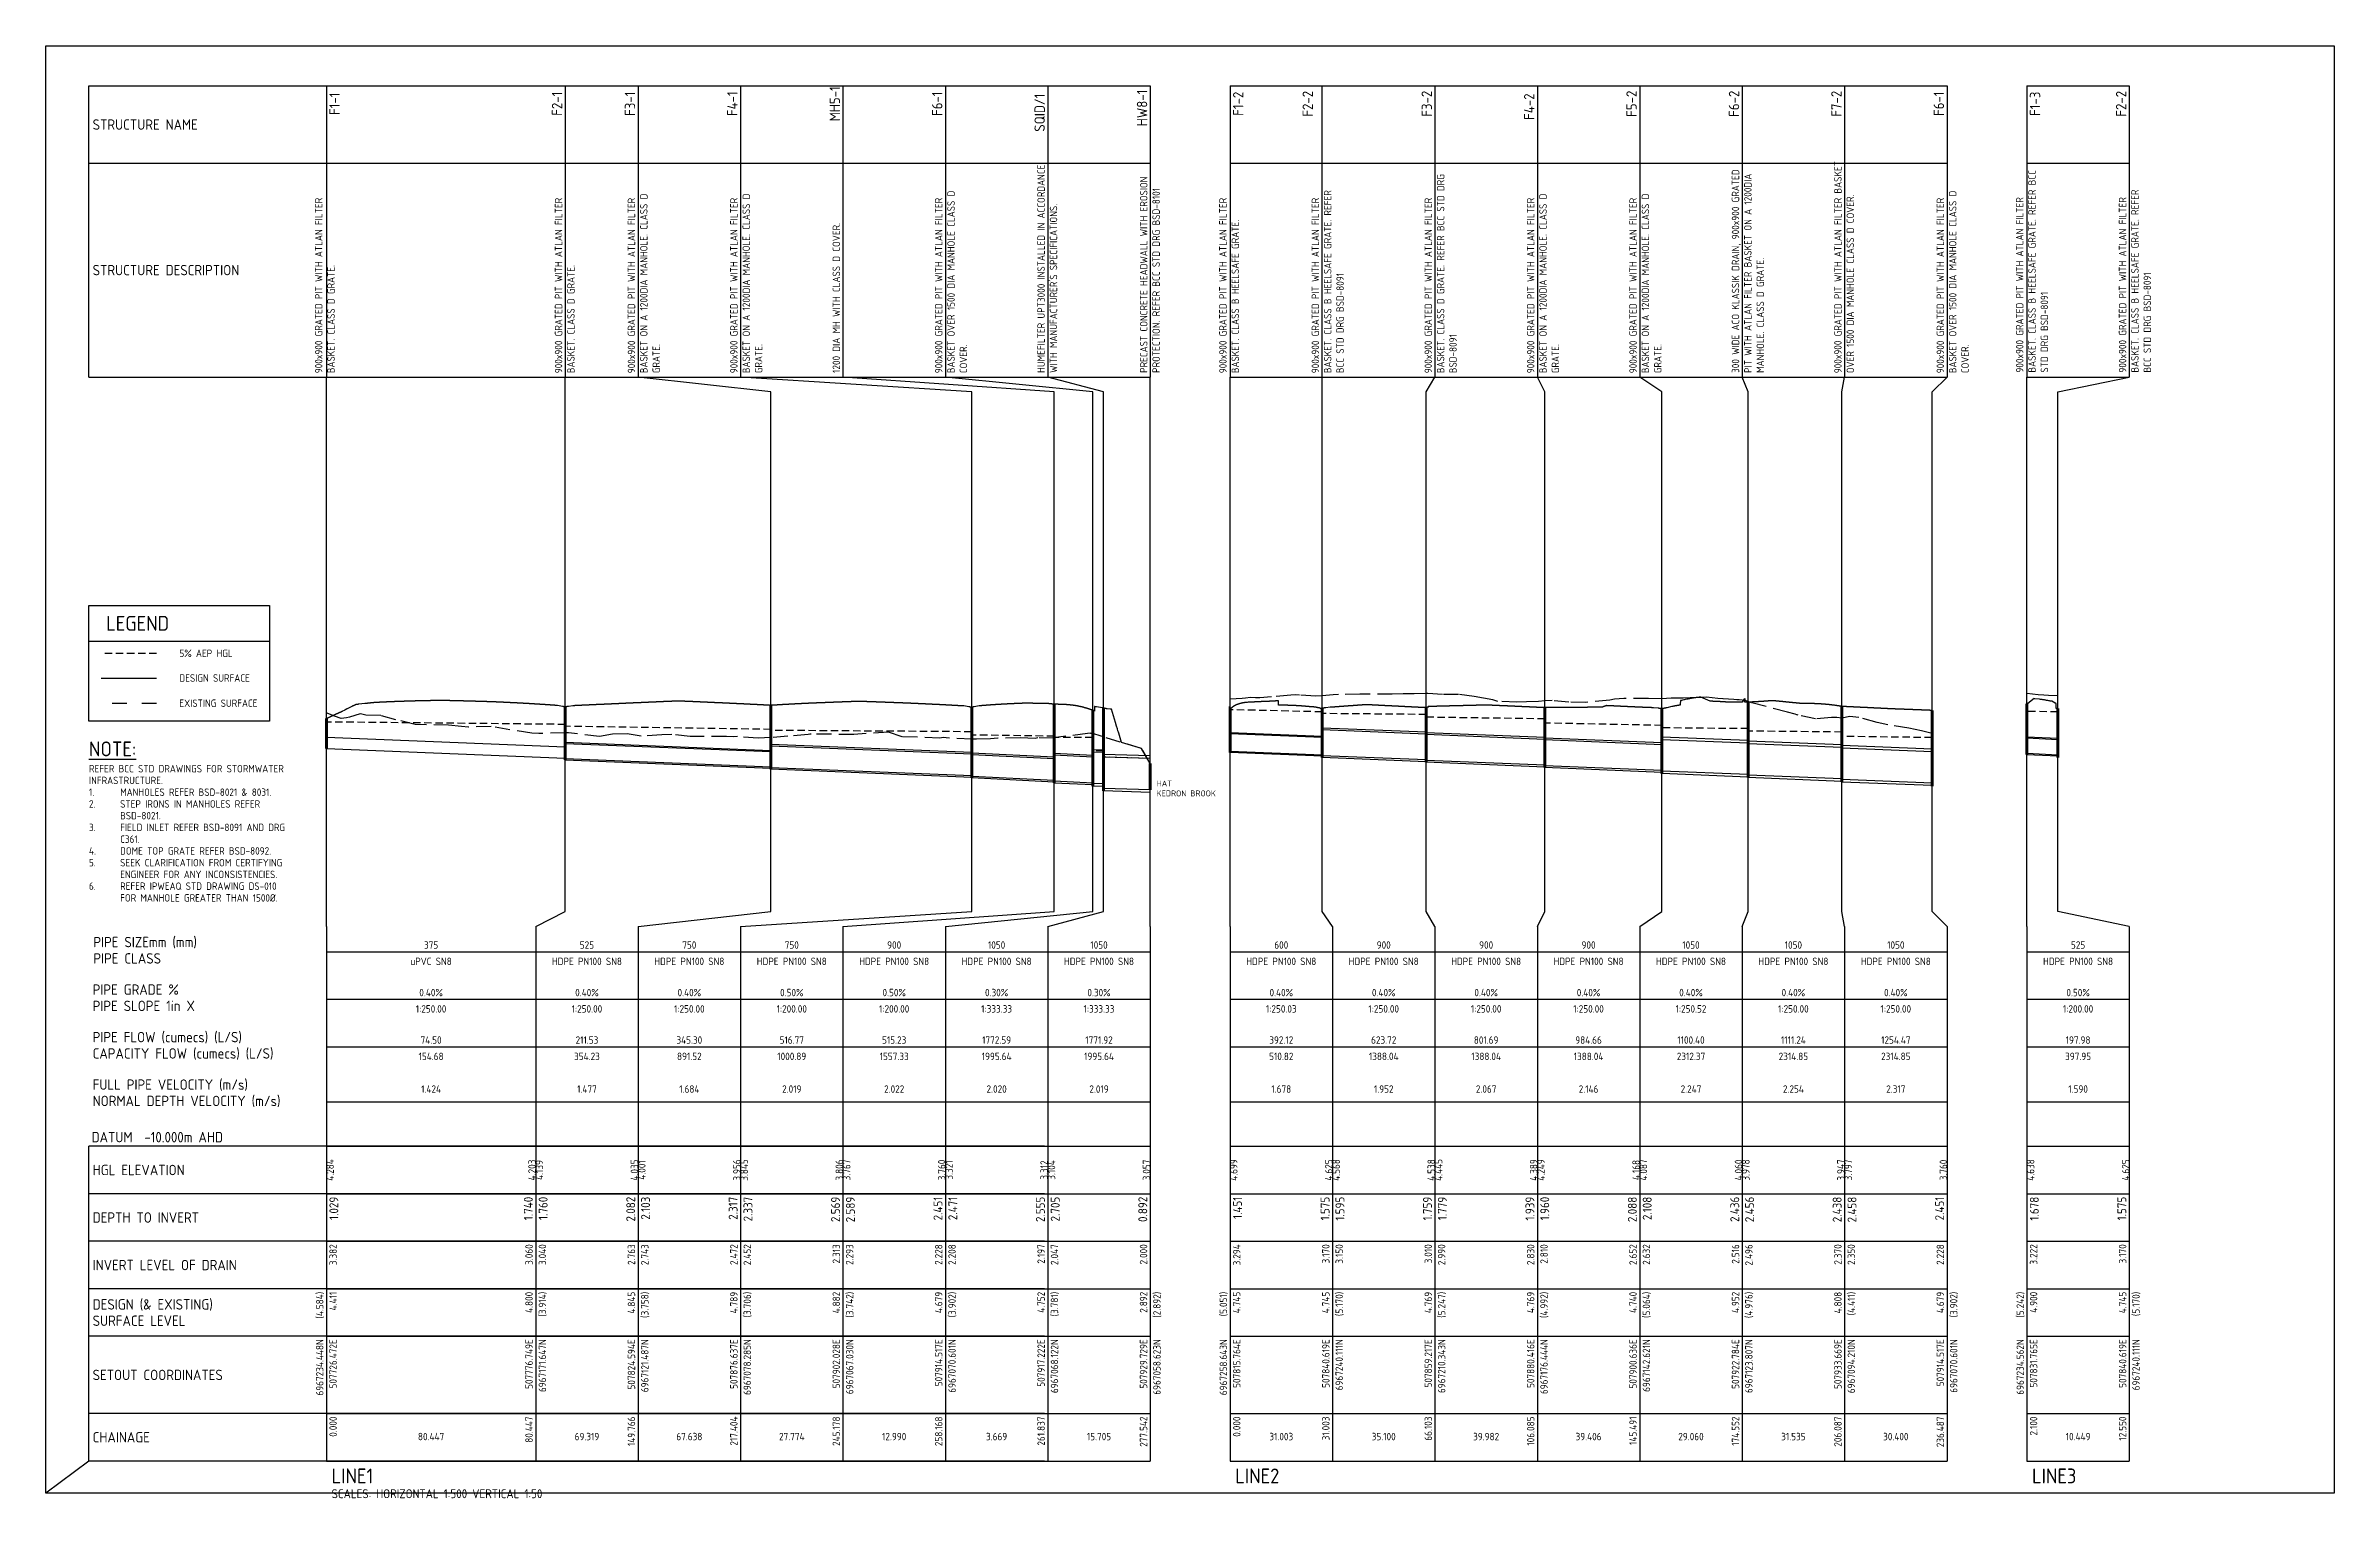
# Model space of a CAD drawing. Header units: metres. Extents: x 27 to 1668, y 87 to 577.
# Drawn here: x 27 to 798, y 87 to 577 of the extents above; entities that cross this region are included whole.
import ezdxf
from ezdxf.enums import TextEntityAlignment as Align

# ---------------------------------------------------------------- set-up
doc = ezdxf.new("R2010")
doc.units = ezdxf.units.M
for name, pattern in [('DASHED', [7.5, 5, -2.5]), ('DASHED2', [10, 5, -5]), ('HIDDEN', [3.75, 2.5, -1.25])]:
    doc.linetypes.add(name, pattern=pattern)
for name, color, linetype in [('C_ANNO_TEXT 3.5', 3, 'Continuous'), ('C_CONTOURS_MAJOR', 2, 'Continuous'), ('C_CONTOURS_MAJOR_EX', 252, 'DASHED2'), ('c_Profile_design', 2, 'Continuous'), ('c_profile_existing', 251, 'DASHED'), ('c_swd_hgl', 150, 'HIDDEN'), ('C_SWD_PIPE_CL', 5, 'Continuous'), ('c_swd_pit', 5, 'Continuous'), ('C_TEXT', 7, 'Continuous'), ('C_TEXT_LEGEND', 7, 'Continuous'), ('C_TEXT_TABLE', 1, 'Continuous'), ('CSD_ppf_title_block', 7, 'Continuous'), ('LEGEND', 7, 'Continuous'), ('XREF', 7, 'Continuous')]:
    doc.layers.add(name, color=color, linetype=linetype)
doc.layers.add('C_SWD_HGL_MINOR', color=160, linetype='HIDDEN', lineweight=30)
doc.layers.add('VPORTS_FRAMES', color=11, linetype='Continuous', plot=False)
doc.styles.add('ISO', font='ISOCP.shx')
doc.styles.add('ISOCP', font='isocp.shx')
doc.styles.add('ISOCP.shx', font='ISOCP.shx')

# ---------------------------------------------------------------- blocks, each defined once
blk = doc.blocks.new('ARDPIPEARROW')
blk.add_solid([(0, 0), (-3, -0.75), (-3, 0.75), (0, 0)])
blk = doc.blocks.new('XD_SWD LS')
at = {"layer": 'C_CONTOURS_MAJOR'}
blk.add_lwpolyline([(64.46, 363.54), (45.74, 363.54)], dxfattribs=at)
at = {"layer": 'C_CONTOURS_MAJOR_EX', "flags": 128}
blk.add_lwpolyline([(64.46, 355.08), (45.74, 355.08)], dxfattribs=at)
at = {"layer": 'c_Profile_design'}
for p, q in [((131.59, 354.68), (131.53, 354.66)), ((131.62, 354.7), (131.59, 354.68)), ((131.59, 354.68), (131.59, 354.68)), ((131.65, 354.7), (131.62, 354.7)), ((131.7, 354.71), (131.65, 354.7)), ((131.65, 354.7), (131.65, 354.7)), ((131.74, 354.72), (131.7, 354.71)), ((131.7, 354.71), (131.7, 354.71)), ((131.78, 354.72), (131.74, 354.72)), ((131.74, 354.72), (131.74, 354.72)), ((131.79, 354.72), (131.78, 354.72)), ((131.83, 354.73), (131.79, 354.72)), ((131.87, 354.73), (131.83, 354.73)), ((131.83, 354.73), (131.83, 354.73)), ((131.88, 354.73), (131.87, 354.73)), ((131.92, 354.74), (131.88, 354.73)), ((131.96, 354.74), (131.92, 354.74)), ((131.92, 354.74), (131.92, 354.74)), ((131.97, 354.75), (131.96, 354.74)), ((132, 354.75), (131.97, 354.75)), ((132.01, 354.75), (132, 354.75)), ((132.05, 354.76), (132.01, 354.75)), ((132.06, 354.76), (132.05, 354.76)), ((132.09, 354.76), (132.06, 354.76)), ((132.1, 354.76), (132.09, 354.76)), ((132.14, 354.77), (132.1, 354.76)), ((132.15, 354.77), (132.14, 354.77)), ((132.18, 354.77), (132.15, 354.77)), ((132.19, 354.78), (132.18, 354.77)), ((132.23, 354.78), (132.19, 354.78)), ((132.24, 354.78), (132.23, 354.78)), ((132.27, 354.79), (132.24, 354.78)), ((132.28, 354.79), (132.27, 354.79)), ((132.31, 354.79), (132.28, 354.79)), ((132.33, 354.79), (132.31, 354.79)), ((132.36, 354.8), (132.33, 354.79)), ((132.37, 354.8), (132.36, 354.8)), ((132.4, 354.8), (132.37, 354.8)), ((132.41, 354.81), (132.4, 354.8)), ((132.45, 354.81), (132.41, 354.81)), ((132.46, 354.81), (132.45, 354.81)), ((132.49, 354.82), (132.46, 354.81)), ((132.5, 354.82), (132.49, 354.82)), ((132.54, 354.82), (132.5, 354.82)), ((132.55, 354.82), (132.54, 354.82)), ((134.65, 355.04), (132.55, 354.82)), ((134.67, 355.04), (134.65, 355.04)), ((134.7, 355.04), (134.67, 355.04)), ((134.72, 355.05), (134.7, 355.04)), ((134.75, 355.05), (134.72, 355.05)), ((134.77, 355.05), (134.75, 355.05)), ((134.8, 355.06), (134.77, 355.05)), ((134.82, 355.06), (134.8, 355.06)), ((134.85, 355.06), (134.82, 355.06)), ((134.87, 355.06), (134.85, 355.06)), ((134.9, 355.07), (134.87, 355.06)), ((134.92, 355.07), (134.9, 355.07)), ((134.95, 355.07), (134.92, 355.07)), ((134.97, 355.07), (134.95, 355.07)), ((135, 355.08), (134.97, 355.07)), ((135.02, 355.08), (135, 355.08)), ((135.05, 355.08), (135.02, 355.08)), ((135.07, 355.08), (135.05, 355.08)), ((135.1, 355.09), (135.07, 355.08)), ((135.12, 355.09), (135.1, 355.09)), ((135.15, 355.09), (135.12, 355.09)), ((135.17, 355.1), (135.15, 355.09)), ((135.2, 355.1), (135.17, 355.1)), ((135.22, 355.1), (135.2, 355.1)), ((135.25, 355.1), (135.22, 355.1)), ((135.27, 355.11), (135.25, 355.1)), ((135.3, 355.11), (135.27, 355.11)), ((135.32, 355.11), (135.3, 355.11)), ((135.35, 355.12), (135.32, 355.11)), ((135.37, 355.12), (135.35, 355.12)), ((135.4, 355.12), (135.37, 355.12)), ((135.42, 355.12), (135.4, 355.12)), ((135.45, 355.13), (135.42, 355.12)), ((135.47, 355.13), (135.45, 355.13)), ((135.5, 355.13), (135.47, 355.13)), ((135.52, 355.13), (135.5, 355.13)), ((135.55, 355.14), (135.52, 355.13)), ((135.57, 355.14), (135.55, 355.14)), ((135.6, 355.14), (135.57, 355.14)), ((135.62, 355.14), (135.6, 355.14)), ((135.65, 355.15), (135.62, 355.14)), ((135.67, 355.15), (135.65, 355.15)), ((135.7, 355.15), (135.67, 355.15)), ((135.72, 355.15), (135.7, 355.15)), ((135.75, 355.16), (135.72, 355.15)), ((135.77, 355.16), (135.75, 355.16)), ((135.8, 355.16), (135.77, 355.16)), ((135.82, 355.16), (135.8, 355.16)), ((135.85, 355.17), (135.82, 355.16)), ((135.87, 355.17), (135.85, 355.17)), ((135.9, 355.17), (135.87, 355.17)), ((135.92, 355.18), (135.9, 355.17)), ((135.95, 355.18), (135.92, 355.18)), ((135.97, 355.18), (135.95, 355.18)), ((136, 355.18), (135.97, 355.18)), ((136.02, 355.19), (136, 355.18)), ((136.05, 355.19), (136.02, 355.19)), ((136.07, 355.19), (136.05, 355.19)), ((136.1, 355.2), (136.07, 355.19)), ((136.12, 355.2), (136.1, 355.2)), ((136.15, 355.2), (136.12, 355.2)), ((136.17, 355.2), (136.15, 355.2)), ((136.2, 355.21), (136.17, 355.2)), ((136.22, 355.21), (136.2, 355.21)), ((136.25, 355.21), (136.22, 355.21)), ((136.27, 355.21), (136.25, 355.21)), ((136.3, 355.22), (136.27, 355.21)), ((136.32, 355.22), (136.3, 355.22)), ((136.35, 355.22), (136.32, 355.22)), ((136.37, 355.22), (136.35, 355.22)), ((136.4, 355.23), (136.37, 355.22)), ((136.42, 355.23), (136.4, 355.23)), ((136.45, 355.23), (136.42, 355.23)), ((136.48, 355.23), (136.45, 355.23)), ((136.5, 355.24), (136.48, 355.23)), ((136.53, 355.24), (136.5, 355.24)), ((136.55, 355.24), (136.53, 355.24)), ((136.58, 355.24), (136.55, 355.24)), ((136.6, 355.25), (136.58, 355.24)), ((136.63, 355.25), (136.6, 355.25)), ((136.65, 355.25), (136.63, 355.25)), ((136.68, 355.25), (136.65, 355.25)), ((136.7, 355.26), (136.68, 355.25)), ((136.73, 355.26), (136.7, 355.26)), ((136.75, 355.26), (136.73, 355.26)), ((136.78, 355.27), (136.75, 355.26)), ((136.8, 355.27), (136.78, 355.27)), ((136.83, 355.27), (136.8, 355.27)), ((136.85, 355.27), (136.83, 355.27)), ((136.88, 355.28), (136.85, 355.27)), ((136.9, 355.28), (136.88, 355.28)), ((136.93, 355.28), (136.9, 355.28)), ((136.96, 355.28), (136.93, 355.28)), ((136.98, 355.29), (136.96, 355.28)), ((137.01, 355.29), (136.98, 355.29)), ((137.03, 355.29), (137.01, 355.29)), ((137.06, 355.29), (137.03, 355.29)), ((137.08, 355.3), (137.06, 355.29)), ((137.11, 355.3), (137.08, 355.3)), ((137.13, 355.3), (137.11, 355.3)), ((137.16, 355.3), (137.13, 355.3)), ((137.18, 355.31), (137.16, 355.3)), ((137.21, 355.31), (137.18, 355.31)), ((137.23, 355.31), (137.21, 355.31)), ((137.26, 355.32), (137.23, 355.31)), ((137.28, 355.32), (137.26, 355.32)), ((137.31, 355.32), (137.28, 355.32)), ((137.33, 355.32), (137.31, 355.32)), ((137.36, 355.33), (137.33, 355.32)), ((137.38, 355.33), (137.36, 355.33)), ((137.41, 355.33), (137.38, 355.33)), ((137.43, 355.33), (137.41, 355.33)), ((137.46, 355.34), (137.43, 355.33)), ((137.48, 355.34), (137.46, 355.34)), ((137.51, 355.34), (137.48, 355.34)), ((137.53, 355.34), (137.51, 355.34)), ((137.56, 355.35), (137.53, 355.34)), ((137.58, 355.35), (137.56, 355.35)), ((137.61, 355.35), (137.58, 355.35)), ((137.63, 355.35), (137.61, 355.35)), ((137.66, 355.36), (137.63, 355.35)), ((137.68, 355.36), (137.66, 355.36)), ((137.71, 355.36), (137.68, 355.36)), ((137.73, 355.36), (137.71, 355.36)), ((137.76, 355.37), (137.73, 355.36)), ((137.78, 355.37), (137.76, 355.37)), ((137.81, 355.37), (137.78, 355.37)), ((137.86, 355.38), (137.81, 355.37)), ((137.89, 355.38), (137.86, 355.38)), ((137.91, 355.38), (137.89, 355.38)), ((137.94, 355.38), (137.91, 355.38)), ((137.96, 355.38), (137.94, 355.38)), ((137.99, 355.39), (137.96, 355.38)), ((138.01, 355.39), (137.99, 355.39)), ((138.04, 355.39), (138.01, 355.39)), ((138.06, 355.39), (138.04, 355.39)), ((138.09, 355.39), (138.06, 355.39)), ((138.11, 355.39), (138.09, 355.39)), ((138.14, 355.39), (138.11, 355.39)), ((138.16, 355.39), (138.14, 355.39)), ((138.19, 355.39), (138.16, 355.39)), ((138.21, 355.4), (138.19, 355.39)), ((138.24, 355.4), (138.21, 355.4)), ((138.26, 355.4), (138.24, 355.4)), ((138.29, 355.4), (138.26, 355.4)), ((138.31, 355.4), (138.29, 355.4)), ((138.34, 355.4), (138.31, 355.4)), ((138.36, 355.4), (138.34, 355.4)), ((138.39, 355.4), (138.36, 355.4)), ((138.41, 355.41), (138.39, 355.4)), ((138.44, 355.41), (138.41, 355.41)), ((138.46, 355.41), (138.44, 355.41)), ((138.49, 355.41), (138.46, 355.41)), ((138.51, 355.41), (138.49, 355.41)), ((138.54, 355.41), (138.51, 355.41)), ((138.56, 355.41), (138.54, 355.41)), ((138.59, 355.41), (138.56, 355.41)), ((138.61, 355.42), (138.59, 355.41)), ((138.64, 355.42), (138.61, 355.42)), ((138.66, 355.42), (138.64, 355.42)), ((138.69, 355.42), (138.66, 355.42)), ((138.71, 355.42), (138.69, 355.42)), ((138.74, 355.42), (138.71, 355.42)), ((138.76, 355.43), (138.74, 355.42)), ((138.79, 355.43), (138.76, 355.43)), ((138.81, 355.43), (138.79, 355.43)), ((138.84, 355.43), (138.81, 355.43)), ((138.86, 355.43), (138.84, 355.43)), ((138.89, 355.43), (138.86, 355.43)), ((138.91, 355.43), (138.89, 355.43)), ((138.94, 355.43), (138.91, 355.43)), ((138.97, 355.44), (138.94, 355.43)), ((138.99, 355.44), (138.97, 355.44)), ((139.02, 355.44), (138.99, 355.44)), ((139.04, 355.44), (139.02, 355.44)), ((139.07, 355.44), (139.04, 355.44)), ((139.09, 355.44), (139.07, 355.44)), ((139.12, 355.44), (139.09, 355.44)), ((139.14, 355.44), (139.12, 355.44)), ((139.17, 355.45), (139.14, 355.44)), ((139.19, 355.45), (139.17, 355.45)), ((139.22, 355.45), (139.19, 355.45)), ((139.24, 355.45), (139.22, 355.45)), ((139.27, 355.45), (139.24, 355.45)), ((139.29, 355.45), (139.27, 355.45)), ((139.32, 355.45), (139.29, 355.45)), ((139.34, 355.45), (139.32, 355.45)), ((139.37, 355.46), (139.34, 355.45)), ((139.39, 355.46), (139.37, 355.46)), ((139.42, 355.46), (139.39, 355.46)), ((139.44, 355.46), (139.42, 355.46)), ((139.47, 355.46), (139.44, 355.46)), ((139.49, 355.46), (139.47, 355.46)), ((139.52, 355.46), (139.49, 355.46)), ((139.54, 355.46), (139.52, 355.46)), ((139.57, 355.47), (139.54, 355.46)), ((139.59, 355.47), (139.57, 355.47)), ((139.62, 355.47), (139.59, 355.47)), ((139.64, 355.47), (139.62, 355.47)), ((139.67, 355.47), (139.64, 355.47)), ((139.69, 355.47), (139.67, 355.47)), ((139.72, 355.47), (139.69, 355.47)), ((139.74, 355.47), (139.72, 355.47)), ((139.77, 355.48), (139.74, 355.47)), ((139.79, 355.48), (139.77, 355.48)), ((139.82, 355.48), (139.79, 355.48)), ((139.84, 355.48), (139.82, 355.48)), ((139.87, 355.48), (139.84, 355.48)), ((139.89, 355.48), (139.87, 355.48)), ((139.92, 355.48), (139.89, 355.48)), ((139.94, 355.48), (139.92, 355.48)), ((139.97, 355.49), (139.94, 355.48)), ((139.99, 355.49), (139.97, 355.49)), ((140.02, 355.49), (139.99, 355.49)), ((140.04, 355.49), (140.02, 355.49)), ((140.07, 355.49), (140.04, 355.49)), ((140.09, 355.49), (140.07, 355.49)), ((140.12, 355.49), (140.09, 355.49)), ((140.14, 355.49), (140.12, 355.49)), ((140.17, 355.5), (140.14, 355.49)), ((140.19, 355.5), (140.17, 355.5)), ((140.22, 355.5), (140.19, 355.5)), ((140.24, 355.5), (140.22, 355.5)), ((140.27, 355.5), (140.24, 355.5)), ((140.29, 355.5), (140.27, 355.5)), ((140.32, 355.5), (140.29, 355.5)), ((140.34, 355.5), (140.32, 355.5)), ((140.37, 355.5), (140.34, 355.5)), ((140.39, 355.51), (140.37, 355.5)), ((140.42, 355.51), (140.39, 355.51)), ((140.44, 355.51), (140.42, 355.51)), ((140.47, 355.51), (140.44, 355.51)), ((140.49, 355.51), (140.47, 355.51)), ((140.52, 355.51), (140.49, 355.51)), ((140.54, 355.51), (140.52, 355.51)), ((140.57, 355.51), (140.54, 355.51)), ((140.59, 355.51), (140.57, 355.51)), ((140.62, 355.52), (140.59, 355.51)), ((140.64, 355.52), (140.62, 355.52)), ((140.67, 355.52), (140.64, 355.52)), ((140.69, 355.52), (140.67, 355.52)), ((140.72, 355.52), (140.69, 355.52)), ((140.74, 355.52), (140.72, 355.52)), ((140.77, 355.52), (140.74, 355.52)), ((140.79, 355.52), (140.77, 355.52)), ((140.82, 355.53), (140.79, 355.52)), ((140.84, 355.53), (140.82, 355.53)), ((140.87, 355.53), (140.84, 355.53)), ((140.89, 355.53), (140.87, 355.53)), ((140.92, 355.53), (140.89, 355.53)), ((140.94, 355.53), (140.92, 355.53)), ((140.97, 355.53), (140.94, 355.53)), ((141, 355.53), (140.97, 355.53)), ((141.02, 355.54), (141, 355.53)), ((141.05, 355.54), (141.02, 355.54)), ((141.07, 355.54), (141.05, 355.54)), ((141.1, 355.54), (141.07, 355.54)), ((141.12, 355.54), (141.1, 355.54)), ((141.15, 355.54), (141.12, 355.54)), ((141.17, 355.54), (141.15, 355.54)), ((141.2, 355.54), (141.17, 355.54)), ((141.22, 355.54), (141.2, 355.54)), ((141.25, 355.55), (141.22, 355.54)), ((141.27, 355.55), (141.25, 355.55)), ((141.3, 355.55), (141.27, 355.55)), ((141.32, 355.55), (141.3, 355.55)), ((141.35, 355.55), (141.32, 355.55)), ((141.37, 355.55), (141.35, 355.55)), ((141.4, 355.55), (141.37, 355.55)), ((141.42, 355.55), (141.4, 355.55)), ((141.45, 355.55), (141.42, 355.55)), ((141.47, 355.56), (141.45, 355.55)), ((141.5, 355.56), (141.47, 355.56)), ((141.52, 355.56), (141.5, 355.56)), ((141.55, 355.56), (141.52, 355.56)), ((141.57, 355.56), (141.55, 355.56)), ((141.6, 355.56), (141.57, 355.56)), ((141.62, 355.56), (141.6, 355.56)), ((141.65, 355.56), (141.62, 355.56)), ((141.67, 355.57), (141.65, 355.56)), ((141.7, 355.57), (141.67, 355.57)), ((141.72, 355.57), (141.7, 355.57)), ((141.75, 355.57), (141.72, 355.57)), ((141.77, 355.57), (141.75, 355.57)), ((141.8, 355.57), (141.77, 355.57)), ((141.82, 355.57), (141.8, 355.57)), ((141.85, 355.57), (141.82, 355.57)), ((141.87, 355.57), (141.85, 355.57)), ((141.9, 355.57), (141.87, 355.57)), ((141.92, 355.58), (141.9, 355.57)), ((141.95, 355.58), (141.92, 355.58)), ((141.97, 355.58), (141.95, 355.58)), ((142, 355.58), (141.97, 355.58)), ((142.02, 355.58), (142, 355.58)), ((142.05, 355.58), (142.02, 355.58)), ((142.07, 355.58), (142.05, 355.58)), ((142.1, 355.58), (142.07, 355.58)), ((142.12, 355.59), (142.1, 355.58)), ((142.15, 355.59), (142.12, 355.59)), ((142.17, 355.59), (142.15, 355.59)), ((142.2, 355.59), (142.17, 355.59)), ((142.22, 355.59), (142.2, 355.59)), ((142.25, 355.59), (142.22, 355.59)), ((142.27, 355.59), (142.25, 355.59)), ((142.3, 355.59), (142.27, 355.59)), ((142.32, 355.59), (142.3, 355.59)), ((142.35, 355.59), (142.32, 355.59)), ((142.37, 355.6), (142.35, 355.59)), ((142.4, 355.6), (142.37, 355.6)), ((142.42, 355.6), (142.4, 355.6)), ((142.45, 355.6), (142.42, 355.6)), ((142.47, 355.6), (142.45, 355.6)), ((142.5, 355.6), (142.47, 355.6)), ((142.52, 355.6), (142.5, 355.6)), ((142.55, 355.6), (142.52, 355.6)), ((142.57, 355.6), (142.55, 355.6)), ((142.6, 355.61), (142.57, 355.6)), ((142.62, 355.61), (142.6, 355.61)), ((142.65, 355.61), (142.62, 355.61)), ((142.67, 355.61), (142.65, 355.61)), ((142.7, 355.61), (142.67, 355.61)), ((142.72, 355.61), (142.7, 355.61)), ((142.75, 355.61), (142.72, 355.61)), ((142.77, 355.61), (142.75, 355.61)), ((142.8, 355.61), (142.77, 355.61)), ((142.82, 355.62), (142.8, 355.61)), ((142.85, 355.62), (142.82, 355.62)), ((142.87, 355.62), (142.85, 355.62)), ((142.9, 355.62), (142.87, 355.62)), ((142.92, 355.62), (142.9, 355.62)), ((142.95, 355.62), (142.92, 355.62)), ((142.97, 355.62), (142.95, 355.62)), ((143, 355.62), (142.97, 355.62)), ((143.02, 355.62), (143, 355.62)), ((143.05, 355.62), (143.02, 355.62)), ((143.07, 355.63), (143.05, 355.62)), ((143.1, 355.63), (143.07, 355.63)), ((143.12, 355.63), (143.1, 355.63)), ((143.15, 355.63), (143.12, 355.63)), ((143.17, 355.63), (143.15, 355.63)), ((143.2, 355.63), (143.17, 355.63)), ((143.22, 355.63), (143.2, 355.63)), ((143.25, 355.63), (143.22, 355.63)), ((143.27, 355.63), (143.25, 355.63)), ((143.3, 355.63), (143.27, 355.63)), ((143.32, 355.64), (143.3, 355.63)), ((143.35, 355.64), (143.32, 355.64)), ((143.37, 355.64), (143.35, 355.64)), ((143.4, 355.64), (143.37, 355.64)), ((143.42, 355.64), (143.4, 355.64)), ((143.45, 355.64), (143.42, 355.64)), ((143.47, 355.64), (143.45, 355.64)), ((143.5, 355.64), (143.47, 355.64)), ((143.52, 355.64), (143.5, 355.64)), ((143.55, 355.64), (143.52, 355.64)), ((143.57, 355.65), (143.55, 355.64)), ((143.6, 355.65), (143.57, 355.65)), ((143.62, 355.65), (143.6, 355.65)), ((143.65, 355.65), (143.62, 355.65)), ((143.67, 355.65), (143.65, 355.65)), ((143.7, 355.65), (143.67, 355.65)), ((143.72, 355.65), (143.7, 355.65)), ((143.75, 355.65), (143.72, 355.65)), ((143.77, 355.65), (143.75, 355.65)), ((143.8, 355.65), (143.77, 355.65)), ((143.82, 355.66), (143.8, 355.65)), ((143.85, 355.66), (143.82, 355.66)), ((143.87, 355.66), (143.85, 355.66)), ((143.9, 355.66), (143.87, 355.66)), ((143.92, 355.66), (143.9, 355.66)), ((143.95, 355.66), (143.92, 355.66)), ((143.97, 355.66), (143.95, 355.66)), ((144, 355.66), (143.97, 355.66)), ((144.02, 355.66), (144, 355.66)), ((144.05, 355.66), (144.02, 355.66)), ((144.07, 355.67), (144.05, 355.66)), ((144.1, 355.67), (144.07, 355.67)), ((144.12, 355.67), (144.1, 355.67)), ((144.15, 355.67), (144.12, 355.67)), ((144.17, 355.67), (144.15, 355.67)), ((144.2, 355.67), (144.17, 355.67)), ((144.22, 355.67), (144.2, 355.67)), ((144.25, 355.67), (144.22, 355.67)), ((144.27, 355.67), (144.25, 355.67)), ((144.3, 355.67), (144.27, 355.67)), ((144.33, 355.68), (144.3, 355.67)), ((144.35, 355.68), (144.33, 355.68)), ((144.38, 355.68), (144.35, 355.68)), ((144.4, 355.68), (144.38, 355.68)), ((144.43, 355.68), (144.4, 355.68)), ((144.45, 355.68), (144.43, 355.68)), ((144.48, 355.68), (144.45, 355.68)), ((144.5, 355.68), (144.48, 355.68)), ((144.53, 355.68), (144.5, 355.68)), ((144.55, 355.68), (144.53, 355.68)), ((144.58, 355.68), (144.55, 355.68)), ((144.6, 355.69), (144.58, 355.68)), ((144.63, 355.69), (144.6, 355.69)), ((144.65, 355.69), (144.63, 355.69)), ((144.68, 355.69), (144.65, 355.69)), ((144.7, 355.69), (144.68, 355.69)), ((144.73, 355.69), (144.7, 355.69)), ((144.75, 355.69), (144.73, 355.69)), ((144.78, 355.69), (144.75, 355.69)), ((144.8, 355.69), (144.78, 355.69)), ((144.83, 355.69), (144.8, 355.69)), ((144.85, 355.69), (144.83, 355.69)), ((144.88, 355.7), (144.85, 355.69)), ((144.9, 355.7), (144.88, 355.7)), ((144.93, 355.7), (144.9, 355.7)), ((144.95, 355.7), (144.93, 355.7)), ((144.98, 355.7), (144.95, 355.7)), ((145.01, 355.7), (144.98, 355.7)), ((145.03, 355.7), (145.01, 355.7)), ((145.06, 355.7), (145.03, 355.7)), ((145.08, 355.7), (145.06, 355.7)), ((145.11, 355.7), (145.08, 355.7)), ((145.13, 355.71), (145.11, 355.7)), ((145.16, 355.71), (145.13, 355.71)), ((145.18, 355.71), (145.16, 355.71)), ((145.21, 355.71), (145.18, 355.71)), ((145.23, 355.71), (145.21, 355.71)), ((145.26, 355.71), (145.23, 355.71)), ((145.28, 355.71), (145.26, 355.71)), ((145.31, 355.71), (145.28, 355.71)), ((145.33, 355.71), (145.31, 355.71)), ((145.36, 355.71), (145.33, 355.71)), ((145.38, 355.71), (145.36, 355.71)), ((145.41, 355.71), (145.38, 355.71)), ((145.43, 355.72), (145.41, 355.71)), ((145.45, 355.72), (145.43, 355.72)), ((145.47, 355.72), (145.45, 355.72)), ((145.5, 355.72), (145.47, 355.72)), ((145.52, 355.72), (145.5, 355.72)), ((145.55, 355.72), (145.52, 355.72)), ((145.57, 355.72), (145.55, 355.72)), ((145.6, 355.72), (145.57, 355.72)), ((145.62, 355.72), (145.6, 355.72)), ((145.65, 355.72), (145.62, 355.72)), ((145.67, 355.73), (145.65, 355.72)), ((145.7, 355.73), (145.67, 355.73)), ((145.72, 355.73), (145.7, 355.73)), ((145.75, 355.73), (145.72, 355.73)), ((145.77, 355.73), (145.75, 355.73)), ((145.79, 355.73), (145.77, 355.73)), ((145.82, 355.73), (145.79, 355.73)), ((145.84, 355.73), (145.82, 355.73)), ((145.87, 355.73), (145.84, 355.73)), ((145.89, 355.74), (145.87, 355.73)), ((145.92, 355.74), (145.89, 355.74)), ((145.94, 355.74), (145.92, 355.74)), ((145.97, 355.74), (145.94, 355.74)), ((145.99, 355.74), (145.97, 355.74)), ((146.02, 355.74), (145.99, 355.74)), ((146.04, 355.74), (146.02, 355.74)), ((146.07, 355.74), (146.04, 355.74)), ((146.09, 355.74), (146.07, 355.74)), ((146.12, 355.74), (146.09, 355.74)), ((146.14, 355.74), (146.12, 355.74)), ((146.17, 355.75), (146.14, 355.74)), ((146.19, 355.75), (146.17, 355.75)), ((146.22, 355.75), (146.19, 355.75)), ((146.24, 355.75), (146.22, 355.75)), ((146.27, 355.75), (146.24, 355.75)), ((146.29, 355.75), (146.27, 355.75)), ((146.32, 355.75), (146.29, 355.75)), ((146.34, 355.75), (146.32, 355.75)), ((146.37, 355.75), (146.34, 355.75)), ((146.39, 355.75), (146.37, 355.75)), ((146.42, 355.75), (146.39, 355.75)), ((146.44, 355.76), (146.42, 355.75)), ((146.47, 355.76), (146.44, 355.76)), ((146.49, 355.76), (146.47, 355.76)), ((146.52, 355.76), (146.49, 355.76)), ((146.54, 355.76), (146.52, 355.76)), ((146.57, 355.76), (146.54, 355.76)), ((146.59, 355.76), (146.57, 355.76)), ((146.62, 355.76), (146.59, 355.76)), ((146.64, 355.76), (146.62, 355.76)), ((146.67, 355.76), (146.64, 355.76)), ((146.69, 355.76), (146.67, 355.76)), ((146.72, 355.77), (146.69, 355.76)), ((146.74, 355.77), (146.72, 355.77)), ((146.77, 355.77), (146.74, 355.77)), ((146.79, 355.77), (146.77, 355.77)), ((146.82, 355.77), (146.79, 355.77)), ((146.84, 355.77), (146.82, 355.77)), ((146.87, 355.77), (146.84, 355.77)), ((146.89, 355.77), (146.87, 355.77)), ((146.93, 355.77), (146.89, 355.77)), ((146.94, 355.77), (146.93, 355.77)), ((146.98, 355.77), (146.94, 355.77)), ((146.99, 355.78), (146.98, 355.77)), ((147.03, 355.78), (146.99, 355.78)), ((147.04, 355.78), (147.03, 355.78)), ((147.08, 355.78), (147.04, 355.78)), ((147.09, 355.78), (147.08, 355.78)), ((147.13, 355.78), (147.09, 355.78)), ((147.14, 355.78), (147.13, 355.78)), ((147.18, 355.78), (147.14, 355.78)), ((147.19, 355.78), (147.18, 355.78)), ((147.23, 355.78), (147.19, 355.78)), ((147.25, 355.78), (147.23, 355.78)), ((147.28, 355.78), (147.25, 355.78)), ((147.3, 355.79), (147.28, 355.78)), ((147.33, 355.79), (147.3, 355.79)), ((147.35, 355.79), (147.33, 355.79)), ((147.38, 355.79), (147.35, 355.79)), ((147.4, 355.79), (147.38, 355.79)), ((147.43, 355.79), (147.4, 355.79)), ((147.45, 355.79), (147.43, 355.79)), ((147.48, 355.79), (147.45, 355.79)), ((147.5, 355.79), (147.48, 355.79)), ((147.53, 355.79), (147.5, 355.79)), ((147.55, 355.8), (147.53, 355.79)), ((147.58, 355.8), (147.55, 355.8)), ((147.6, 355.8), (147.58, 355.8)), ((147.63, 355.8), (147.6, 355.8)), ((147.65, 355.8), (147.63, 355.8)), ((147.68, 355.8), (147.65, 355.8)), ((147.7, 355.8), (147.68, 355.8)), ((147.73, 355.8), (147.7, 355.8)), ((147.75, 355.8), (147.73, 355.8)), ((147.78, 355.8), (147.75, 355.8)), ((147.8, 355.8), (147.78, 355.8)), ((147.83, 355.8), (147.8, 355.8)), ((147.85, 355.81), (147.83, 355.8)), ((147.88, 355.81), (147.85, 355.81)), ((147.9, 355.81), (147.88, 355.81)), ((147.93, 355.81), (147.9, 355.81)), ((147.95, 355.81), (147.93, 355.81)), ((147.98, 355.81), (147.95, 355.81)), ((148, 355.81), (147.98, 355.81)), ((148.03, 355.81), (148, 355.81)), ((148.05, 355.81), (148.03, 355.81)), ((148.08, 355.81), (148.05, 355.81)), ((148.1, 355.81), (148.08, 355.81)), ((148.13, 355.81), (148.1, 355.81)), ((148.15, 355.82), (148.13, 355.81)), ((148.18, 355.82), (148.15, 355.82)), ((148.2, 355.82), (148.18, 355.82)), ((148.23, 355.82), (148.2, 355.82)), ((148.25, 355.82), (148.23, 355.82)), ((148.28, 355.82), (148.25, 355.82)), ((148.3, 355.82), (148.28, 355.82)), ((148.33, 355.82), (148.3, 355.82)), ((148.35, 355.82), (148.33, 355.82)), ((148.38, 355.82), (148.35, 355.82)), ((148.4, 355.82), (148.38, 355.82)), ((148.43, 355.82), (148.4, 355.82)), ((148.45, 355.83), (148.43, 355.82)), ((148.48, 355.83), (148.45, 355.83)), ((148.5, 355.83), (148.48, 355.83)), ((148.52, 355.83), (148.5, 355.83)), ((148.53, 355.83), (148.52, 355.83)), ((148.57, 355.83), (148.53, 355.83)), ((148.58, 355.83), (148.57, 355.83)), ((148.62, 355.83), (148.58, 355.83)), ((148.63, 355.83), (148.62, 355.83)), ((148.67, 355.83), (148.63, 355.83)), ((148.68, 355.83), (148.67, 355.83)), ((148.72, 355.83), (148.68, 355.83)), ((148.73, 355.84), (148.72, 355.83)), ((148.77, 355.84), (148.73, 355.84)), ((148.78, 355.84), (148.77, 355.84)), ((148.82, 355.84), (148.78, 355.84)), ((148.83, 355.84), (148.82, 355.84)), ((148.86, 355.84), (148.83, 355.84)), ((148.88, 355.84), (148.86, 355.84)), ((148.91, 355.84), (148.88, 355.84)), ((148.95, 355.84), (148.91, 355.84)), ((148.96, 355.84), (148.95, 355.84)), ((149, 355.84), (148.96, 355.84)), ((149.01, 355.84), (149, 355.84)), ((149.05, 355.84), (149.01, 355.84)), ((149.06, 355.84), (149.05, 355.84)), ((149.1, 355.85), (149.06, 355.84)), ((149.11, 355.85), (149.1, 355.85)), ((149.15, 355.85), (149.11, 355.85)), ((149.16, 355.85), (149.15, 355.85)), ((149.2, 355.85), (149.16, 355.85)), ((149.21, 355.85), (149.2, 355.85)), ((149.24, 355.85), (149.21, 355.85)), ((149.26, 355.85), (149.24, 355.85)), ((149.29, 355.85), (149.26, 355.85)), ((149.31, 355.85), (149.29, 355.85)), ((149.34, 355.85), (149.31, 355.85)), ((149.36, 355.85), (149.34, 355.85)), ((149.39, 355.85), (149.36, 355.85)), ((149.41, 355.86), (149.39, 355.85)), ((149.44, 355.86), (149.41, 355.86)), ((149.46, 355.86), (149.44, 355.86)), ((149.49, 355.86), (149.46, 355.86)), ((149.51, 355.86), (149.49, 355.86)), ((149.53, 355.86), (149.51, 355.86)), ((149.56, 355.86), (149.53, 355.86)), ((149.58, 355.86), (149.56, 355.86)), ((149.61, 355.86), (149.58, 355.86)), ((149.63, 355.86), (149.61, 355.86)), ((149.66, 355.86), (149.63, 355.86)), ((149.68, 355.86), (149.66, 355.86)), ((149.71, 355.86), (149.68, 355.86)), ((149.72, 355.86), (149.71, 355.86)), ((149.76, 355.87), (149.72, 355.86)), ((149.77, 355.87), (149.76, 355.87)), ((149.81, 355.87), (149.77, 355.87)), ((149.82, 355.87), (149.81, 355.87)), ((149.86, 355.87), (149.82, 355.87)), ((149.87, 355.87), (149.86, 355.87)), ((149.9, 355.87), (149.87, 355.87)), ((149.92, 355.87), (149.9, 355.87)), ((149.95, 355.87), (149.92, 355.87)), ((149.97, 355.87), (149.95, 355.87)), ((150, 355.87), (149.97, 355.87)), ((150.02, 355.87), (150, 355.87)), ((150.05, 355.87), (150.02, 355.87)), ((150.07, 355.87), (150.05, 355.87)), ((150.1, 355.87), (150.07, 355.87)), ((150.12, 355.88), (150.1, 355.87)), ((150.15, 355.88), (150.12, 355.88)), ((150.17, 355.88), (150.15, 355.88)), ((150.2, 355.88), (150.17, 355.88)), ((150.22, 355.88), (150.2, 355.88)), ((150.25, 355.88), (150.22, 355.88)), ((150.27, 355.88), (150.25, 355.88)), ((150.3, 355.88), (150.27, 355.88)), ((150.32, 355.88), (150.3, 355.88)), ((150.35, 355.88), (150.32, 355.88)), ((150.36, 355.88), (150.35, 355.88)), ((150.4, 355.88), (150.36, 355.88)), ((150.41, 355.88), (150.4, 355.88)), ((150.45, 355.88), (150.41, 355.88)), ((150.46, 355.89), (150.45, 355.88)), ((150.5, 355.89), (150.46, 355.89)), ((150.51, 355.89), (150.5, 355.89)), ((150.55, 355.89), (150.51, 355.89)), ((150.56, 355.89), (150.55, 355.89)), ((150.59, 355.89), (150.56, 355.89)), ((150.61, 355.89), (150.59, 355.89)), ((150.64, 355.89), (150.61, 355.89)), ((150.66, 355.89), (150.64, 355.89)), ((150.69, 355.89), (150.66, 355.89)), ((150.71, 355.89), (150.69, 355.89)), ((150.74, 355.89), (150.71, 355.89)), ((150.76, 355.89), (150.74, 355.89)), ((150.79, 355.89), (150.76, 355.89)), ((150.81, 355.89), (150.79, 355.89)), ((150.84, 355.89), (150.81, 355.89)), ((150.86, 355.9), (150.84, 355.89)), ((150.89, 355.9), (150.86, 355.9)), ((150.91, 355.9), (150.89, 355.9)), ((150.94, 355.9), (150.91, 355.9)), ((150.96, 355.9), (150.94, 355.9)), ((150.99, 355.9), (150.96, 355.9)), ((151.01, 355.9), (150.99, 355.9)), ((151.04, 355.9), (151.01, 355.9)), ((151.05, 355.9), (151.04, 355.9)), ((151.07, 355.9), (151.05, 355.9)), ((151.09, 355.9), (151.07, 355.9)), ((151.12, 355.9), (151.09, 355.9)), ((151.14, 355.9), (151.12, 355.9)), ((151.17, 355.9), (151.14, 355.9)), ((151.19, 355.91), (151.17, 355.9)), ((151.22, 355.91), (151.19, 355.91)), ((151.24, 355.91), (151.22, 355.91)), ((151.27, 355.91), (151.24, 355.91)), ((151.28, 355.91), (151.27, 355.91)), ((151.32, 355.91), (151.28, 355.91)), ((151.33, 355.91), (151.32, 355.91)), ((151.37, 355.91), (151.33, 355.91)), ((151.38, 355.91), (151.37, 355.91)), ((151.42, 355.91), (151.38, 355.91)), ((151.43, 355.91), (151.42, 355.91)), ((151.47, 355.91), (151.43, 355.91)), ((151.48, 355.91), (151.47, 355.91)), ((151.52, 355.91), (151.48, 355.91)), ((151.53, 355.91), (151.52, 355.91)), ((151.56, 355.92), (151.53, 355.91)), ((151.6, 355.92), (151.56, 355.92)), ((151.61, 355.92), (151.6, 355.92)), ((151.65, 355.92), (151.61, 355.92)), ((151.66, 355.92), (151.65, 355.92)), ((151.7, 355.92), (151.66, 355.92)), ((151.71, 355.92), (151.7, 355.92)), ((151.75, 355.92), (151.71, 355.92)), ((151.76, 355.92), (151.75, 355.92)), ((151.8, 355.92), (151.76, 355.92)), ((151.81, 355.92), (151.8, 355.92)), ((151.85, 355.92), (151.81, 355.92)), ((151.86, 355.92), (151.85, 355.92)), ((151.9, 355.92), (151.86, 355.92)), ((151.91, 355.92), (151.9, 355.92)), ((151.93, 355.92), (151.91, 355.92)), ((151.96, 355.92), (151.93, 355.92)), ((151.98, 355.93), (151.96, 355.92)), ((152.01, 355.93), (151.98, 355.93)), ((152.03, 355.93), (152.01, 355.93)), ((152.06, 355.93), (152.03, 355.93)), ((152.08, 355.93), (152.06, 355.93)), ((152.11, 355.93), (152.08, 355.93)), ((152.13, 355.93), (152.11, 355.93)), ((152.16, 355.93), (152.13, 355.93)), ((152.18, 355.93), (152.16, 355.93)), ((152.21, 355.93), (152.18, 355.93)), ((152.23, 355.93), (152.21, 355.93)), ((152.26, 355.93), (152.23, 355.93)), ((152.28, 355.93), (152.26, 355.93)), ((152.31, 355.93), (152.28, 355.93)), ((152.33, 355.93), (152.31, 355.93)), ((152.36, 355.93), (152.33, 355.93)), ((152.38, 355.93), (152.36, 355.93)), ((152.41, 355.93), (152.38, 355.93)), ((152.42, 355.94), (152.41, 355.93)), ((152.46, 355.94), (152.42, 355.94)), ((152.47, 355.94), (152.46, 355.94)), ((152.51, 355.94), (152.47, 355.94)), ((152.52, 355.94), (152.51, 355.94)), ((152.56, 355.94), (152.52, 355.94)), ((152.57, 355.94), (152.56, 355.94)), ((152.61, 355.94), (152.57, 355.94)), ((152.62, 355.94), (152.61, 355.94)), ((152.66, 355.94), (152.62, 355.94)), ((152.67, 355.94), (152.66, 355.94)), ((152.71, 355.94), (152.67, 355.94)), ((152.72, 355.94), (152.71, 355.94)), ((152.76, 355.94), (152.72, 355.94)), ((152.77, 355.94), (152.76, 355.94)), ((152.81, 355.94), (152.77, 355.94)), ((152.82, 355.94), (152.81, 355.94)), ((152.86, 355.94), (152.82, 355.94)), ((152.87, 355.95), (152.86, 355.94)), ((152.91, 355.95), (152.87, 355.95)), ((152.92, 355.95), (152.91, 355.95)), ((152.96, 355.95), (152.92, 355.95)), ((152.97, 355.95), (152.96, 355.95)), ((153.01, 355.95), (152.97, 355.95)), ((153.02, 355.95), (153.01, 355.95)), ((153.06, 355.95), (153.02, 355.95)), ((153.07, 355.95), (153.06, 355.95)), ((153.11, 355.95), (153.07, 355.95)), ((153.12, 355.95), (153.11, 355.95)), ((153.16, 355.95), (153.12, 355.95)), ((153.17, 355.95), (153.16, 355.95)), ((153.2, 355.95), (153.17, 355.95)), ((153.22, 355.95), (153.2, 355.95)), ((153.25, 355.95), (153.22, 355.95)), ((153.27, 355.95), (153.25, 355.95)), ((153.3, 355.95), (153.27, 355.95)), ((153.32, 355.95), (153.3, 355.95)), ((153.35, 355.95), (153.32, 355.95)), ((153.37, 355.96), (153.35, 355.95)), ((153.4, 355.96), (153.37, 355.96)), ((153.42, 355.96), (153.4, 355.96)), ((153.45, 355.96), (153.42, 355.96)), ((153.47, 355.96), (153.45, 355.96)), ((153.5, 355.96), (153.47, 355.96)), ((153.52, 355.96), (153.5, 355.96)), ((153.55, 355.96), (153.52, 355.96)), ((153.57, 355.96), (153.55, 355.96)), ((153.6, 355.96), (153.57, 355.96)), ((153.62, 355.96), (153.6, 355.96)), ((153.65, 355.96), (153.62, 355.96)), ((153.67, 355.96), (153.65, 355.96)), ((153.7, 355.96), (153.67, 355.96)), ((153.73, 355.96), (153.7, 355.96)), ((153.75, 355.96), (153.73, 355.96)), ((153.78, 355.96), (153.75, 355.96)), ((153.8, 355.97), (153.78, 355.96)), ((153.83, 355.97), (153.8, 355.97)), ((153.85, 355.97), (153.83, 355.97)), ((153.86, 355.97), (153.85, 355.97)), ((153.88, 355.97), (153.86, 355.97)), ((153.91, 355.97), (153.88, 355.97)), ((153.93, 355.97), (153.91, 355.97)), ((153.96, 355.97), (153.93, 355.97)), ((153.98, 355.97), (153.96, 355.97)), ((154.01, 355.97), (153.98, 355.97)), ((154.03, 355.97), (154.01, 355.97)), ((154.06, 355.97), (154.03, 355.97)), ((154.08, 355.97), (154.06, 355.97)), ((154.11, 355.97), (154.08, 355.97)), ((154.12, 355.97), (154.11, 355.97)), ((154.16, 355.97), (154.12, 355.97)), ((154.17, 355.97), (154.16, 355.97)), ((154.21, 355.97), (154.17, 355.97)), ((154.22, 355.98), (154.21, 355.97)), ((154.26, 355.98), (154.22, 355.98)), ((154.27, 355.98), (154.26, 355.98)), ((154.31, 355.98), (154.27, 355.98)), ((154.32, 355.98), (154.31, 355.98)), ((154.36, 355.98), (154.32, 355.98)), ((154.37, 355.98), (154.36, 355.98)), ((154.41, 355.98), (154.37, 355.98)), ((154.42, 355.98), (154.41, 355.98)), ((154.46, 355.98), (154.42, 355.98)), ((154.47, 355.98), (154.46, 355.98)), ((154.51, 355.98), (154.47, 355.98)), ((154.52, 355.98), (154.51, 355.98)), ((154.56, 355.98), (154.52, 355.98)), ((154.57, 355.98), (154.56, 355.98)), ((154.61, 355.98), (154.57, 355.98)), ((154.62, 355.98), (154.61, 355.98)), ((154.66, 355.98), (154.62, 355.98)), ((154.67, 355.98), (154.66, 355.98)), ((154.71, 355.98), (154.67, 355.98)), ((154.72, 355.98), (154.71, 355.98)), ((154.76, 355.98), (154.72, 355.98)), ((154.77, 355.99), (154.76, 355.98)), ((154.81, 355.99), (154.77, 355.99)), ((154.82, 355.99), (154.81, 355.99)), ((154.85, 355.99), (154.82, 355.99)), ((154.87, 355.99), (154.85, 355.99)), ((154.88, 355.99), (154.87, 355.99)), ((154.92, 355.99), (154.88, 355.99)), ((154.93, 355.99), (154.92, 355.99)), ((154.97, 355.99), (154.93, 355.99)), ((154.98, 355.99), (154.97, 355.99)), ((155.02, 355.99), (154.98, 355.99)), ((155.03, 355.99), (155.02, 355.99)), ((155.07, 355.99), (155.03, 355.99)), ((155.08, 355.99), (155.07, 355.99)), ((155.12, 355.99), (155.08, 355.99)), ((155.13, 355.99), (155.12, 355.99)), ((155.17, 355.99), (155.13, 355.99)), ((155.18, 355.99), (155.17, 355.99)), ((155.22, 355.99), (155.18, 355.99)), ((155.23, 355.99), (155.22, 355.99)), ((155.27, 355.99), (155.23, 355.99)), ((155.28, 356), (155.27, 355.99)), ((155.32, 356), (155.28, 356)), ((155.33, 356), (155.32, 356)), ((155.37, 356), (155.33, 356)), ((155.38, 356), (155.37, 356)), ((155.42, 356), (155.38, 356)), ((155.43, 356), (155.42, 356)), ((155.47, 356), (155.43, 356)), ((155.48, 356), (155.47, 356)), ((155.52, 356), (155.48, 356)), ((155.53, 356), (155.52, 356)), ((155.57, 356), (155.53, 356)), ((155.58, 356), (155.57, 356)), ((155.61, 356), (155.58, 356)), ((155.63, 356), (155.61, 356)), ((155.66, 356), (155.63, 356)), ((155.68, 356), (155.66, 356)), ((155.71, 356), (155.68, 356)), ((155.73, 356), (155.71, 356)), ((155.76, 356), (155.73, 356)), ((155.79, 356.01), (155.76, 356)), ((155.81, 356.01), (155.79, 356.01)), ((155.84, 356.01), (155.81, 356.01)), ((155.86, 356.01), (155.84, 356.01)), ((155.89, 356.01), (155.86, 356.01)), ((155.91, 356.01), (155.89, 356.01)), ((155.94, 356.01), (155.91, 356.01)), ((155.96, 356.01), (155.94, 356.01)), ((155.99, 356.01), (155.96, 356.01)), ((156.01, 356.01), (155.99, 356.01)), ((156.04, 356.01), (156.01, 356.01)), ((156.06, 356.01), (156.04, 356.01)), ((156.09, 356.01), (156.06, 356.01)), ((156.11, 356.01), (156.09, 356.01)), ((156.14, 356.01), (156.11, 356.01)), ((156.16, 356.01), (156.14, 356.01)), ((156.19, 356.01), (156.16, 356.01)), ((156.21, 356.01), (156.19, 356.01)), ((156.24, 356.01), (156.21, 356.01)), ((156.26, 356.01), (156.24, 356.01)), ((156.29, 356.01), (156.26, 356.01)), ((156.31, 356.02), (156.29, 356.01)), ((156.34, 356.02), (156.31, 356.02)), ((156.36, 356.02), (156.34, 356.02)), ((156.39, 356.02), (156.36, 356.02)), ((156.4, 356.02), (156.39, 356.02)), ((156.44, 356.02), (156.4, 356.02)), ((156.45, 356.02), (156.44, 356.02)), ((156.49, 356.02), (156.45, 356.02)), ((156.5, 356.02), (156.49, 356.02)), ((156.54, 356.02), (156.5, 356.02)), ((156.55, 356.02), (156.54, 356.02)), ((156.59, 356.02), (156.55, 356.02)), ((156.6, 356.02), (156.59, 356.02)), ((156.62, 356.02), (156.6, 356.02)), ((156.63, 356.02), (156.62, 356.02)), ((156.67, 356.02), (156.63, 356.02)), ((156.68, 356.02), (156.67, 356.02)), ((156.72, 356.02), (156.68, 356.02)), ((156.73, 356.02), (156.72, 356.02)), ((156.77, 356.02), (156.73, 356.02)), ((156.78, 356.03), (156.77, 356.02)), ((156.82, 356.03), (156.78, 356.03)), ((156.83, 356.03), (156.82, 356.03)), ((156.87, 356.03), (156.83, 356.03)), ((156.88, 356.03), (156.87, 356.03)), ((156.92, 356.03), (156.88, 356.03)), ((156.93, 356.03), (156.92, 356.03)), ((156.97, 356.03), (156.93, 356.03)), ((156.98, 356.03), (156.97, 356.03)), ((157.02, 356.03), (156.98, 356.03)), ((157.03, 356.03), (157.02, 356.03)), ((157.07, 356.03), (157.03, 356.03)), ((157.08, 356.03), (157.07, 356.03)), ((157.12, 356.03), (157.08, 356.03)), ((157.13, 356.03), (157.12, 356.03)), ((157.16, 356.03), (157.13, 356.03)), ((157.18, 356.03), (157.16, 356.03)), ((157.21, 356.03), (157.18, 356.03)), ((157.23, 356.03), (157.21, 356.03)), ((157.26, 356.03), (157.23, 356.03)), ((157.28, 356.03), (157.26, 356.03)), ((157.31, 356.03), (157.28, 356.03)), ((157.33, 356.04), (157.31, 356.03)), ((157.36, 356.04), (157.33, 356.04)), ((157.38, 356.04), (157.36, 356.04)), ((157.41, 356.04), (157.38, 356.04)), ((157.43, 356.04), (157.41, 356.04)), ((157.46, 356.04), (157.43, 356.04)), ((157.48, 356.04), (157.46, 356.04)), ((157.51, 356.04), (157.48, 356.04)), ((157.53, 356.04), (157.51, 356.04)), ((157.56, 356.04), (157.53, 356.04)), ((157.58, 356.04), (157.56, 356.04)), ((157.61, 356.04), (157.58, 356.04)), ((157.63, 356.04), (157.61, 356.04)), ((157.66, 356.04), (157.63, 356.04)), ((157.68, 356.04), (157.66, 356.04)), ((157.71, 356.04), (157.68, 356.04)), ((157.73, 356.04), (157.71, 356.04)), ((157.76, 356.04), (157.73, 356.04)), ((157.78, 356.04), (157.76, 356.04)), ((157.79, 356.04), (157.78, 356.04)), ((157.83, 356.04), (157.79, 356.04)), ((157.86, 356.05), (157.83, 356.04)), ((157.87, 356.05), (157.86, 356.05)), ((157.91, 356.05), (157.87, 356.05)), ((157.92, 356.05), (157.91, 356.05)), ((157.96, 356.05), (157.92, 356.05)), ((157.97, 356.05), (157.96, 356.05)), ((158.01, 356.05), (157.97, 356.05)), ((158.02, 356.05), (158.01, 356.05)), ((158.06, 356.05), (158.02, 356.05)), ((158.07, 356.05), (158.06, 356.05)), ((158.1, 356.05), (158.07, 356.05)), ((158.12, 356.05), (158.1, 356.05)), ((158.15, 356.05), (158.12, 356.05)), ((158.17, 356.05), (158.15, 356.05)), ((158.2, 356.05), (158.17, 356.05)), ((158.22, 356.05), (158.2, 356.05)), ((158.25, 356.05), (158.22, 356.05)), ((158.27, 356.05), (158.25, 356.05)), ((158.3, 356.05), (158.27, 356.05)), ((158.32, 356.06), (158.3, 356.05)), ((158.35, 356.06), (158.32, 356.06)), ((158.37, 356.06), (158.35, 356.06)), ((158.4, 356.06), (158.37, 356.06)), ((158.42, 356.06), (158.4, 356.06)), ((158.45, 356.06), (158.42, 356.06)), ((158.47, 356.06), (158.45, 356.06)), ((158.5, 356.06), (158.47, 356.06)), ((158.52, 356.06), (158.5, 356.06)), ((158.55, 356.06), (158.52, 356.06)), ((158.57, 356.06), (158.55, 356.06)), ((158.6, 356.06), (158.57, 356.06)), ((158.62, 356.06), (158.6, 356.06)), ((158.65, 356.06), (158.62, 356.06)), ((158.67, 356.06), (158.65, 356.06)), ((158.7, 356.06), (158.67, 356.06)), ((158.72, 356.06), (158.7, 356.06)), ((158.75, 356.06), (158.72, 356.06)), ((158.77, 356.06), (158.75, 356.06)), ((158.8, 356.06), (158.77, 356.06)), ((158.82, 356.06), (158.8, 356.06)), ((158.85, 356.06), (158.82, 356.06)), ((158.87, 356.07), (158.85, 356.06)), ((158.9, 356.07), (158.87, 356.07)), ((158.92, 356.07), (158.9, 356.07)), ((158.95, 356.07), (158.92, 356.07)), ((158.97, 356.07), (158.95, 356.07)), ((159, 356.07), (158.97, 356.07)), ((159.02, 356.07), (159, 356.07)), ((159.05, 356.07), (159.02, 356.07)), ((159.06, 356.07), (159.05, 356.07)), ((159.1, 356.07), (159.06, 356.07)), ((159.11, 356.07), (159.1, 356.07)), ((159.15, 356.07), (159.11, 356.07)), ((159.16, 356.07), (159.15, 356.07)), ((159.2, 356.07), (159.16, 356.07)), ((159.21, 356.07), (159.2, 356.07)), ((159.25, 356.07), (159.21, 356.07)), ((159.26, 356.07), (159.25, 356.07)), ((159.3, 356.07), (159.26, 356.07)), ((159.31, 356.07), (159.3, 356.07)), ((159.35, 356.07), (159.31, 356.07)), ((159.36, 356.07), (159.35, 356.07)), ((159.38, 356.08), (159.36, 356.07)), ((159.39, 356.08), (159.38, 356.08)), ((159.43, 356.08), (159.39, 356.08)), ((159.44, 356.08), (159.43, 356.08)), ((159.48, 356.08), (159.44, 356.08)), ((159.49, 356.08), (159.48, 356.08)), ((159.53, 356.08), (159.49, 356.08)), ((159.54, 356.08), (159.53, 356.08)), ((159.58, 356.08), (159.54, 356.08)), ((159.59, 356.08), (159.58, 356.08)), ((159.63, 356.08), (159.59, 356.08)), ((159.64, 356.08), (159.63, 356.08)), ((159.68, 356.08), (159.64, 356.08)), ((159.69, 356.08), (159.68, 356.08)), ((159.73, 356.08), (159.69, 356.08)), ((159.74, 356.08), (159.73, 356.08)), ((159.78, 356.08), (159.74, 356.08)), ((159.79, 356.08), (159.78, 356.08)), ((159.83, 356.08), (159.79, 356.08)), ((159.84, 356.08), (159.83, 356.08)), ((159.88, 356.08), (159.84, 356.08)), ((159.89, 356.09), (159.88, 356.08)), ((159.93, 356.09), (159.89, 356.09)), ((159.96, 356.09), (159.93, 356.09)), ((159.99, 356.09), (159.96, 356.09)), ((160.01, 356.08), (159.99, 356.09)), ((160.04, 356.08), (160.01, 356.08)), ((160.06, 356.08), (160.04, 356.08)), ((160.09, 356.08), (160.06, 356.08)), ((160.11, 356.08), (160.09, 356.08)), ((160.14, 356.08), (160.11, 356.08)), ((160.16, 356.08), (160.14, 356.08)), ((160.19, 356.08), (160.16, 356.08)), ((160.21, 356.08), (160.19, 356.08)), ((160.24, 356.08), (160.21, 356.08)), ((160.26, 356.08), (160.24, 356.08)), ((160.29, 356.08), (160.26, 356.08)), ((160.31, 356.08), (160.29, 356.08)), ((160.34, 356.08), (160.31, 356.08)), ((160.36, 356.08), (160.34, 356.08)), ((160.39, 356.08), (160.36, 356.08)), ((160.41, 356.08), (160.39, 356.08)), ((160.44, 356.08), (160.41, 356.08)), ((160.46, 356.08), (160.44, 356.08)), ((160.49, 356.08), (160.46, 356.08)), ((160.51, 356.08), (160.49, 356.08)), ((160.54, 356.08), (160.51, 356.08)), ((160.56, 356.08), (160.54, 356.08)), ((160.59, 356.08), (160.56, 356.08)), ((160.61, 356.07), (160.59, 356.08)), ((160.64, 356.07), (160.61, 356.07)), ((160.66, 356.07), (160.64, 356.07)), ((160.69, 356.07), (160.66, 356.07)), ((160.71, 356.07), (160.69, 356.07)), ((160.74, 356.07), (160.71, 356.07)), ((160.76, 356.07), (160.74, 356.07)), ((160.79, 356.07), (160.76, 356.07)), ((160.81, 356.07), (160.79, 356.07)), ((160.84, 356.07), (160.81, 356.07)), ((160.86, 356.07), (160.84, 356.07)), ((160.89, 356.07), (160.86, 356.07)), ((160.91, 356.07), (160.89, 356.07)), ((160.94, 356.07), (160.91, 356.07)), ((160.96, 356.07), (160.94, 356.07)), ((160.99, 356.07), (160.96, 356.07)), ((161.01, 356.07), (160.99, 356.07)), ((161.04, 356.07), (161.01, 356.07)), ((161.06, 356.07), (161.04, 356.07)), ((161.09, 356.07), (161.06, 356.07)), ((161.11, 356.07), (161.09, 356.07)), ((161.14, 356.07), (161.11, 356.07)), ((161.16, 356.06), (161.14, 356.07)), ((161.19, 356.06), (161.16, 356.06)), ((161.21, 356.06), (161.19, 356.06)), ((161.24, 356.06), (161.21, 356.06)), ((161.26, 356.06), (161.24, 356.06)), ((161.29, 356.06), (161.26, 356.06)), ((161.31, 356.06), (161.29, 356.06)), ((161.34, 356.06), (161.31, 356.06)), ((161.36, 356.06), (161.34, 356.06)), ((161.39, 356.06), (161.36, 356.06)), ((161.41, 356.06), (161.39, 356.06)), ((161.44, 356.06), (161.41, 356.06)), ((161.46, 356.06), (161.44, 356.06)), ((161.49, 356.06), (161.46, 356.06)), ((161.51, 356.06), (161.49, 356.06)), ((161.54, 356.06), (161.51, 356.06)), ((161.56, 356.06), (161.54, 356.06)), ((161.59, 356.06), (161.56, 356.06)), ((161.61, 356.06), (161.59, 356.06)), ((161.64, 356.06), (161.61, 356.06)), ((161.66, 356.06), (161.64, 356.06)), ((161.69, 356.06), (161.66, 356.06)), ((161.71, 356.05), (161.69, 356.06)), ((161.74, 356.05), (161.71, 356.05)), ((161.76, 356.05), (161.74, 356.05)), ((161.79, 356.05), (161.76, 356.05)), ((161.81, 356.05), (161.79, 356.05)), ((161.84, 356.05), (161.81, 356.05)), ((161.86, 356.05), (161.84, 356.05)), ((161.89, 356.05), (161.86, 356.05)), ((161.91, 356.05), (161.89, 356.05)), ((161.94, 356.05), (161.91, 356.05)), ((161.96, 356.05), (161.94, 356.05)), ((161.99, 356.05), (161.96, 356.05)), ((162.01, 356.05), (161.99, 356.05)), ((162.04, 356.05), (162.01, 356.05)), ((162.06, 356.05), (162.04, 356.05)), ((162.09, 356.05), (162.06, 356.05)), ((162.11, 356.05), (162.09, 356.05)), ((162.14, 356.05), (162.11, 356.05)), ((162.16, 356.05), (162.14, 356.05)), ((162.19, 356.05), (162.16, 356.05)), ((162.21, 356.04), (162.19, 356.05)), ((162.24, 356.04), (162.21, 356.04)), ((162.26, 356.04), (162.24, 356.04)), ((162.29, 356.04), (162.26, 356.04)), ((162.31, 356.04), (162.29, 356.04)), ((162.34, 356.04), (162.31, 356.04)), ((162.36, 356.04), (162.34, 356.04)), ((162.39, 356.04), (162.36, 356.04)), ((162.41, 356.04), (162.39, 356.04)), ((162.44, 356.04), (162.41, 356.04)), ((162.46, 356.04), (162.44, 356.04)), ((162.49, 356.04), (162.46, 356.04)), ((162.51, 356.04), (162.49, 356.04)), ((162.54, 356.04), (162.51, 356.04)), ((162.56, 356.04), (162.54, 356.04)), ((162.59, 356.04), (162.56, 356.04)), ((162.61, 356.04), (162.59, 356.04)), ((162.64, 356.04), (162.61, 356.04)), ((162.66, 356.04), (162.64, 356.04)), ((162.69, 356.04), (162.66, 356.04)), ((162.71, 356.03), (162.69, 356.04)), ((162.74, 356.03), (162.71, 356.03)), ((162.76, 356.03), (162.74, 356.03)), ((162.79, 356.03), (162.76, 356.03)), ((162.81, 356.03), (162.79, 356.03)), ((162.84, 356.03), (162.81, 356.03)), ((162.86, 356.03), (162.84, 356.03)), ((162.89, 356.03), (162.86, 356.03)), ((162.91, 356.03), (162.89, 356.03)), ((162.94, 356.03), (162.91, 356.03)), ((162.96, 356.03), (162.94, 356.03)), ((162.99, 356.03), (162.96, 356.03)), ((163.01, 356.03), (162.99, 356.03)), ((163.04, 356.03), (163.01, 356.03)), ((163.06, 356.03), (163.04, 356.03)), ((163.09, 356.03), (163.06, 356.03)), ((163.11, 356.03), (163.09, 356.03)), ((163.14, 356.03), (163.11, 356.03)), ((163.16, 356.03), (163.14, 356.03)), ((163.19, 356.03), (163.16, 356.03)), ((163.21, 356.02), (163.19, 356.03)), ((163.24, 356.02), (163.21, 356.02)), ((163.26, 356.02), (163.24, 356.02)), ((163.29, 356.02), (163.26, 356.02)), ((163.31, 356.02), (163.29, 356.02)), ((163.34, 356.02), (163.31, 356.02)), ((163.36, 356.02), (163.34, 356.02)), ((163.39, 356.02), (163.36, 356.02)), ((163.41, 356.02), (163.39, 356.02)), ((163.44, 356.02), (163.41, 356.02)), ((163.46, 356.02), (163.44, 356.02)), ((163.49, 356.02), (163.46, 356.02)), ((163.51, 356.02), (163.49, 356.02)), ((163.54, 356.02), (163.51, 356.02)), ((163.56, 356.02), (163.54, 356.02)), ((163.59, 356.02), (163.56, 356.02)), ((163.61, 356.02), (163.59, 356.02)), ((163.64, 356.02), (163.61, 356.02)), ((163.66, 356.02), (163.64, 356.02)), ((163.69, 356.02), (163.66, 356.02)), ((163.71, 356.01), (163.69, 356.02)), ((163.74, 356.01), (163.71, 356.01)), ((163.76, 356.01), (163.74, 356.01)), ((163.79, 356.01), (163.76, 356.01)), ((163.81, 356.01), (163.79, 356.01)), ((163.84, 356.01), (163.81, 356.01)), ((163.86, 356.01), (163.84, 356.01)), ((163.89, 356.01), (163.86, 356.01)), ((163.91, 356.01), (163.89, 356.01)), ((163.93, 356.01), (163.91, 356.01)), ((163.95, 356.01), (163.93, 356.01)), ((163.98, 356.01), (163.95, 356.01)), ((164, 356.01), (163.98, 356.01)), ((164.03, 356.01), (164, 356.01)), ((164.05, 356.01), (164.03, 356.01)), ((164.08, 356.01), (164.05, 356.01)), ((164.1, 356.01), (164.08, 356.01)), ((164.13, 356.01), (164.1, 356.01)), ((164.15, 356), (164.13, 356.01)), ((164.18, 356), (164.15, 356)), ((164.2, 356), (164.18, 356)), ((164.23, 356), (164.2, 356)), ((164.25, 356), (164.23, 356)), ((164.28, 356), (164.25, 356)), ((164.3, 356), (164.28, 356)), ((164.33, 356), (164.3, 356)), ((164.35, 356), (164.33, 356)), ((164.38, 356), (164.35, 356)), ((164.4, 356), (164.38, 356)), ((164.43, 356), (164.4, 356)), ((164.45, 356), (164.43, 356)), ((164.48, 356), (164.45, 356)), ((164.5, 356), (164.48, 356)), ((164.53, 356), (164.5, 356)), ((164.55, 356), (164.53, 356)), ((164.58, 356), (164.55, 356)), ((164.6, 355.99), (164.58, 356)), ((164.63, 355.99), (164.6, 355.99)), ((164.65, 355.99), (164.63, 355.99)), ((164.68, 355.99), (164.65, 355.99)), ((164.7, 355.99), (164.68, 355.99)), ((164.73, 355.99), (164.7, 355.99)), ((164.75, 355.99), (164.73, 355.99)), ((164.78, 355.99), (164.75, 355.99)), ((164.8, 355.99), (164.78, 355.99)), ((164.83, 355.99), (164.8, 355.99)), ((164.85, 355.99), (164.83, 355.99)), ((164.88, 355.99), (164.85, 355.99)), ((164.9, 355.99), (164.88, 355.99)), ((164.93, 355.99), (164.9, 355.99)), ((164.95, 355.99), (164.93, 355.99)), ((164.98, 355.99), (164.95, 355.99)), ((165, 355.99), (164.98, 355.99)), ((165.03, 355.99), (165, 355.99)), ((165.05, 355.98), (165.03, 355.99)), ((165.08, 355.98), (165.05, 355.98)), ((165.1, 355.98), (165.08, 355.98)), ((165.13, 355.98), (165.1, 355.98)), ((165.15, 355.98), (165.13, 355.98)), ((165.18, 355.98), (165.15, 355.98)), ((165.2, 355.98), (165.18, 355.98)), ((165.23, 355.98), (165.2, 355.98)), ((165.25, 355.98), (165.23, 355.98)), ((165.28, 355.98), (165.25, 355.98)), ((165.3, 355.98), (165.28, 355.98)), ((165.33, 355.98), (165.3, 355.98)), ((165.35, 355.98), (165.33, 355.98)), ((165.38, 355.98), (165.35, 355.98)), ((165.4, 355.98), (165.38, 355.98)), ((165.43, 355.98), (165.4, 355.98)), ((165.45, 355.97), (165.43, 355.98)), ((165.48, 355.97), (165.45, 355.97)), ((165.5, 355.97), (165.48, 355.97)), ((165.53, 355.97), (165.5, 355.97)), ((165.55, 355.97), (165.53, 355.97)), ((165.58, 355.97), (165.55, 355.97)), ((165.6, 355.97), (165.58, 355.97)), ((165.63, 355.97), (165.6, 355.97)), ((165.65, 355.97), (165.63, 355.97)), ((165.68, 355.97), (165.65, 355.97)), ((165.7, 355.97), (165.68, 355.97)), ((165.73, 355.97), (165.7, 355.97)), ((165.75, 355.97), (165.73, 355.97)), ((165.78, 355.97), (165.75, 355.97)), ((165.8, 355.97), (165.78, 355.97)), ((165.83, 355.97), (165.8, 355.97)), ((165.85, 355.97), (165.83, 355.97)), ((165.88, 355.97), (165.85, 355.97)), ((165.9, 355.96), (165.88, 355.97)), ((165.93, 355.96), (165.9, 355.96)), ((165.95, 355.96), (165.93, 355.96)), ((165.98, 355.96), (165.95, 355.96)), ((166, 355.96), (165.98, 355.96)), ((166.03, 355.96), (166, 355.96)), ((166.05, 355.96), (166.03, 355.96)), ((166.08, 355.96), (166.05, 355.96)), ((166.1, 355.96), (166.08, 355.96)), ((166.13, 355.96), (166.1, 355.96)), ((166.15, 355.96), (166.13, 355.96)), ((166.18, 355.96), (166.15, 355.96)), ((166.2, 355.96), (166.18, 355.96)), ((166.23, 355.96), (166.2, 355.96)), ((166.25, 355.96), (166.23, 355.96)), ((166.28, 355.96), (166.25, 355.96)), ((166.3, 355.95), (166.28, 355.96)), ((166.33, 355.95), (166.3, 355.95)), ((166.35, 355.95), (166.33, 355.95)), ((166.38, 355.95), (166.35, 355.95)), ((166.4, 355.95), (166.38, 355.95)), ((166.43, 355.95), (166.4, 355.95)), ((166.45, 355.95), (166.43, 355.95)), ((166.48, 355.95), (166.45, 355.95)), ((166.5, 355.95), (166.48, 355.95)), ((166.53, 355.95), (166.5, 355.95)), ((166.55, 355.95), (166.53, 355.95)), ((166.58, 355.95), (166.55, 355.95)), ((166.6, 355.95), (166.58, 355.95)), ((166.63, 355.95), (166.6, 355.95)), ((166.65, 355.95), (166.63, 355.95)), ((166.68, 355.95), (166.65, 355.95)), ((166.7, 355.94), (166.68, 355.95)), ((166.73, 355.94), (166.7, 355.94)), ((166.75, 355.94), (166.73, 355.94)), ((166.78, 355.94), (166.75, 355.94)), ((166.8, 355.94), (166.78, 355.94)), ((166.83, 355.94), (166.8, 355.94)), ((166.85, 355.94), (166.83, 355.94)), ((166.88, 355.94), (166.85, 355.94)), ((166.9, 355.94), (166.88, 355.94)), ((166.93, 355.94), (166.9, 355.94)), ((166.95, 355.94), (166.93, 355.94)), ((166.98, 355.94), (166.95, 355.94)), ((167, 355.94), (166.98, 355.94)), ((167.03, 355.94), (167, 355.94)), ((167.05, 355.94), (167.03, 355.94)), ((167.08, 355.94), (167.05, 355.94)), ((167.1, 355.93), (167.08, 355.94)), ((167.13, 355.93), (167.1, 355.93)), ((167.15, 355.93), (167.13, 355.93)), ((167.18, 355.93), (167.15, 355.93)), ((167.2, 355.93), (167.18, 355.93)), ((167.23, 355.93), (167.2, 355.93)), ((167.25, 355.93), (167.23, 355.93)), ((167.28, 355.93), (167.25, 355.93)), ((167.3, 355.93), (167.28, 355.93)), ((167.33, 355.93), (167.3, 355.93)), ((167.35, 355.93), (167.33, 355.93)), ((167.38, 355.93), (167.35, 355.93)), ((167.4, 355.93), (167.38, 355.93)), ((167.43, 355.93), (167.4, 355.93)), ((167.45, 355.93), (167.43, 355.93)), ((167.48, 355.93), (167.45, 355.93)), ((167.5, 355.92), (167.48, 355.93)), ((167.53, 355.92), (167.5, 355.92)), ((167.55, 355.92), (167.53, 355.92)), ((167.58, 355.92), (167.55, 355.92)), ((167.6, 355.92), (167.58, 355.92)), ((167.63, 355.92), (167.6, 355.92)), ((167.65, 355.92), (167.63, 355.92)), ((167.68, 355.92), (167.65, 355.92)), ((167.7, 355.92), (167.68, 355.92)), ((167.73, 355.92), (167.7, 355.92)), ((167.75, 355.92), (167.73, 355.92)), ((167.78, 355.92), (167.75, 355.92)), ((167.8, 355.92), (167.78, 355.92)), ((167.83, 355.92), (167.8, 355.92)), ((167.85, 355.92), (167.83, 355.92)), ((167.88, 355.92), (167.85, 355.92)), ((167.9, 355.91), (167.88, 355.92)), ((167.93, 355.91), (167.9, 355.91)), ((167.95, 355.91), (167.93, 355.91)), ((167.98, 355.91), (167.95, 355.91)), ((168, 355.91), (167.98, 355.91)), ((168.03, 355.91), (168, 355.91)), ((168.05, 355.91), (168.03, 355.91)), ((168.08, 355.91), (168.05, 355.91)), ((168.1, 355.91), (168.08, 355.91)), ((168.13, 355.91), (168.1, 355.91)), ((168.15, 355.91), (168.13, 355.91)), ((168.18, 355.91), (168.15, 355.91)), ((168.2, 355.91), (168.18, 355.91)), ((168.23, 355.91), (168.2, 355.91)), ((168.25, 355.9), (168.23, 355.91)), ((168.28, 355.9), (168.25, 355.9)), ((168.3, 355.9), (168.28, 355.9)), ((168.33, 355.9), (168.3, 355.9)), ((168.35, 355.9), (168.33, 355.9)), ((168.38, 355.9), (168.35, 355.9)), ((168.4, 355.9), (168.38, 355.9)), ((168.43, 355.9), (168.4, 355.9)), ((168.45, 355.9), (168.43, 355.9)), ((168.48, 355.9), (168.45, 355.9)), ((168.5, 355.9), (168.48, 355.9)), ((168.53, 355.9), (168.5, 355.9)), ((168.55, 355.9), (168.53, 355.9)), ((168.58, 355.9), (168.55, 355.9)), ((168.6, 355.9), (168.58, 355.9)), ((168.63, 355.89), (168.6, 355.9)), ((168.65, 355.89), (168.63, 355.89)), ((168.68, 355.89), (168.65, 355.89)), ((168.7, 355.89), (168.68, 355.89)), ((168.73, 355.89), (168.7, 355.89)), ((168.75, 355.89), (168.73, 355.89)), ((168.78, 355.89), (168.75, 355.89)), ((168.8, 355.89), (168.78, 355.89)), ((168.83, 355.89), (168.8, 355.89)), ((168.85, 355.89), (168.83, 355.89)), ((168.88, 355.89), (168.85, 355.89)), ((168.9, 355.89), (168.88, 355.89)), ((168.93, 355.89), (168.9, 355.89)), ((168.95, 355.89), (168.93, 355.89)), ((168.98, 355.89), (168.95, 355.89)), ((169, 355.88), (168.98, 355.89)), ((169.03, 355.88), (169, 355.88)), ((169.05, 355.88), (169.03, 355.88)), ((169.08, 355.88), (169.05, 355.88)), ((169.1, 355.88), (169.08, 355.88)), ((169.13, 355.88), (169.1, 355.88)), ((169.15, 355.88), (169.13, 355.88)), ((169.18, 355.88), (169.15, 355.88)), ((169.2, 355.88), (169.18, 355.88)), ((169.23, 355.88), (169.2, 355.88)), ((169.25, 355.88), (169.23, 355.88)), ((169.28, 355.88), (169.25, 355.88)), ((169.3, 355.88), (169.28, 355.88)), ((169.33, 355.88), (169.3, 355.88)), ((169.35, 355.87), (169.33, 355.88)), ((169.38, 355.87), (169.35, 355.87)), ((169.4, 355.87), (169.38, 355.87)), ((169.43, 355.87), (169.4, 355.87)), ((169.45, 355.87), (169.43, 355.87)), ((169.48, 355.87), (169.45, 355.87)), ((169.5, 355.87), (169.48, 355.87)), ((169.53, 355.87), (169.5, 355.87)), ((169.55, 355.87), (169.53, 355.87)), ((169.58, 355.87), (169.55, 355.87)), ((169.6, 355.87), (169.58, 355.87)), ((169.63, 355.87), (169.6, 355.87)), ((169.65, 355.87), (169.63, 355.87)), ((169.68, 355.87), (169.65, 355.87)), ((169.7, 355.86), (169.68, 355.87)), ((169.73, 355.86), (169.7, 355.86)), ((169.75, 355.86), (169.73, 355.86)), ((169.78, 355.86), (169.75, 355.86)), ((169.8, 355.86), (169.78, 355.86)), ((169.83, 355.86), (169.8, 355.86)), ((169.85, 355.86), (169.83, 355.86)), ((169.88, 355.86), (169.85, 355.86)), ((169.9, 355.86), (169.88, 355.86)), ((169.93, 355.86), (169.9, 355.86)), ((169.95, 355.86), (169.93, 355.86)), ((169.98, 355.86), (169.95, 355.86)), ((170, 355.86), (169.98, 355.86)), ((170.03, 355.86), (170, 355.86)), ((170.05, 355.85), (170.03, 355.86)), ((170.08, 355.85), (170.05, 355.85)), ((170.1, 355.85), (170.08, 355.85)), ((170.13, 355.85), (170.1, 355.85)), ((170.15, 355.85), (170.13, 355.85)), ((170.18, 355.85), (170.15, 355.85)), ((170.2, 355.85), (170.18, 355.85)), ((170.23, 355.85), (170.2, 355.85)), ((170.25, 355.85), (170.23, 355.85)), ((170.28, 355.85), (170.25, 355.85)), ((170.3, 355.85), (170.28, 355.85)), ((170.33, 355.85), (170.3, 355.85)), ((170.35, 355.85), (170.33, 355.85)), ((170.38, 355.85), (170.35, 355.85)), ((170.4, 355.84), (170.38, 355.85)), ((170.43, 355.84), (170.4, 355.84)), ((170.45, 355.84), (170.43, 355.84)), ((170.48, 355.84), (170.45, 355.84)), ((170.5, 355.84), (170.48, 355.84)), ((170.53, 355.84), (170.5, 355.84)), ((170.55, 355.84), (170.53, 355.84)), ((170.58, 355.84), (170.55, 355.84)), ((170.6, 355.84), (170.58, 355.84)), ((170.63, 355.84), (170.6, 355.84)), ((170.65, 355.84), (170.63, 355.84)), ((170.68, 355.84), (170.65, 355.84)), ((170.7, 355.84), (170.68, 355.84)), ((170.73, 355.84), (170.7, 355.84)), ((170.75, 355.84), (170.73, 355.84)), ((170.78, 355.84), (170.75, 355.84)), ((170.8, 355.83), (170.78, 355.84)), ((170.83, 355.83), (170.8, 355.83)), ((170.85, 355.83), (170.83, 355.83)), ((170.88, 355.83), (170.85, 355.83)), ((170.9, 355.83), (170.88, 355.83)), ((170.93, 355.83), (170.9, 355.83)), ((170.95, 355.83), (170.93, 355.83)), ((170.98, 355.83), (170.95, 355.83)), ((171, 355.83), (170.98, 355.83)), ((171.03, 355.83), (171, 355.83)), ((171.05, 355.83), (171.03, 355.83)), ((171.08, 355.83), (171.05, 355.83)), ((171.1, 355.83), (171.08, 355.83)), ((171.13, 355.83), (171.1, 355.83)), ((171.15, 355.82), (171.13, 355.83)), ((171.18, 355.82), (171.15, 355.82)), ((171.21, 355.82), (171.18, 355.82)), ((171.23, 355.82), (171.21, 355.82)), ((171.26, 355.82), (171.23, 355.82)), ((171.28, 355.82), (171.26, 355.82)), ((171.31, 355.82), (171.28, 355.82)), ((171.33, 355.82), (171.31, 355.82)), ((171.36, 355.82), (171.33, 355.82)), ((171.38, 355.82), (171.36, 355.82)), ((171.41, 355.82), (171.38, 355.82)), ((171.43, 355.82), (171.41, 355.82)), ((171.46, 355.82), (171.43, 355.82)), ((171.48, 355.82), (171.46, 355.82)), ((171.51, 355.82), (171.48, 355.82)), ((171.53, 355.82), (171.51, 355.82)), ((171.56, 355.82), (171.53, 355.82)), ((171.58, 355.81), (171.56, 355.82)), ((171.61, 355.81), (171.58, 355.81)), ((171.63, 355.81), (171.61, 355.81)), ((171.66, 355.81), (171.63, 355.81)), ((171.68, 355.81), (171.66, 355.81)), ((171.71, 355.81), (171.68, 355.81)), ((171.73, 355.81), (171.71, 355.81)), ((171.76, 355.81), (171.73, 355.81)), ((171.78, 355.81), (171.76, 355.81)), ((171.81, 355.81), (171.78, 355.81)), ((171.83, 355.81), (171.81, 355.81)), ((171.86, 355.81), (171.83, 355.81)), ((171.88, 355.81), (171.86, 355.81)), ((171.91, 355.81), (171.88, 355.81)), ((171.93, 355.8), (171.91, 355.81)), ((171.96, 355.8), (171.93, 355.8)), ((171.98, 355.8), (171.96, 355.8)), ((172.01, 355.8), (171.98, 355.8)), ((172.03, 355.8), (172.01, 355.8)), ((172.06, 355.8), (172.03, 355.8)), ((172.08, 355.8), (172.06, 355.8)), ((172.11, 355.8), (172.08, 355.8)), ((172.13, 355.8), (172.11, 355.8)), ((172.16, 355.8), (172.13, 355.8)), ((172.18, 355.8), (172.16, 355.8)), ((172.21, 355.8), (172.18, 355.8)), ((172.23, 355.8), (172.21, 355.8)), ((172.26, 355.8), (172.23, 355.8)), ((172.28, 355.79), (172.26, 355.8)), ((172.31, 355.79), (172.28, 355.79)), ((172.33, 355.79), (172.31, 355.79)), ((172.36, 355.79), (172.33, 355.79)), ((172.38, 355.79), (172.36, 355.79)), ((172.41, 355.79), (172.38, 355.79)), ((172.43, 355.79), (172.41, 355.79)), ((172.46, 355.79), (172.43, 355.79)), ((172.48, 355.79), (172.46, 355.79)), ((172.51, 355.79), (172.48, 355.79)), ((172.53, 355.79), (172.51, 355.79)), ((172.56, 355.79), (172.53, 355.79)), ((172.58, 355.79), (172.56, 355.79)), ((172.61, 355.79), (172.58, 355.79)), ((172.63, 355.78), (172.61, 355.79)), ((172.66, 355.78), (172.63, 355.78)), ((172.68, 355.78), (172.66, 355.78)), ((172.71, 355.78), (172.68, 355.78)), ((172.73, 355.78), (172.71, 355.78)), ((172.76, 355.78), (172.73, 355.78)), ((172.78, 355.78), (172.76, 355.78)), ((172.81, 355.78), (172.78, 355.78)), ((172.83, 355.78), (172.81, 355.78)), ((172.86, 355.78), (172.83, 355.78)), ((172.88, 355.78), (172.86, 355.78)), ((172.91, 355.78), (172.88, 355.78)), ((172.93, 355.78), (172.91, 355.78)), ((172.96, 355.78), (172.93, 355.78)), ((172.98, 355.77), (172.96, 355.78)), ((173.01, 355.77), (172.98, 355.77)), ((173.03, 355.77), (173.01, 355.77)), ((173.06, 355.77), (173.03, 355.77)), ((173.08, 355.77), (173.06, 355.77)), ((173.11, 355.77), (173.08, 355.77)), ((173.13, 355.77), (173.11, 355.77)), ((173.16, 355.77), (173.13, 355.77)), ((173.18, 355.77), (173.16, 355.77)), ((173.21, 355.77), (173.18, 355.77)), ((173.23, 355.77), (173.21, 355.77)), ((173.26, 355.77), (173.23, 355.77)), ((173.28, 355.76), (173.26, 355.77)), ((173.31, 355.76), (173.28, 355.76)), ((173.33, 355.76), (173.31, 355.76)), ((173.36, 355.76), (173.33, 355.76)), ((173.38, 355.76), (173.36, 355.76)), ((173.41, 355.76), (173.38, 355.76)), ((173.43, 355.76), (173.41, 355.76)), ((173.46, 355.76), (173.43, 355.76)), ((173.48, 355.76), (173.46, 355.76)), ((173.51, 355.76), (173.48, 355.76)), ((173.53, 355.76), (173.51, 355.76)), ((173.56, 355.76), (173.53, 355.76)), ((173.58, 355.76), (173.56, 355.76)), ((173.61, 355.76), (173.58, 355.76)), ((173.63, 355.75), (173.61, 355.76)), ((173.66, 355.75), (173.63, 355.75)), ((173.68, 355.75), (173.66, 355.75)), ((173.71, 355.75), (173.68, 355.75)), ((173.73, 355.75), (173.71, 355.75)), ((173.76, 355.75), (173.73, 355.75)), ((173.78, 355.75), (173.76, 355.75)), ((173.81, 355.75), (173.78, 355.75)), ((173.83, 355.75), (173.81, 355.75)), ((173.86, 355.75), (173.83, 355.75)), ((173.88, 355.75), (173.86, 355.75)), ((173.91, 355.75), (173.88, 355.75)), ((173.93, 355.74), (173.91, 355.75)), ((173.96, 355.74), (173.93, 355.74)), ((173.98, 355.74), (173.96, 355.74)), ((174.01, 355.74), (173.98, 355.74)), ((174.03, 355.74), (174.01, 355.74)), ((174.06, 355.74), (174.03, 355.74)), ((174.08, 355.74), (174.06, 355.74)), ((174.11, 355.74), (174.08, 355.74)), ((174.13, 355.74), (174.11, 355.74)), ((174.16, 355.74), (174.13, 355.74)), ((174.18, 355.74), (174.16, 355.74)), ((174.21, 355.74), (174.18, 355.74)), ((174.23, 355.74), (174.21, 355.74)), ((174.26, 355.74), (174.23, 355.74)), ((174.28, 355.73), (174.26, 355.74)), ((174.31, 355.73), (174.28, 355.73)), ((174.33, 355.73), (174.31, 355.73)), ((174.35, 355.73), (174.33, 355.73)), ((174.38, 355.73), (174.35, 355.73)), ((174.4, 355.73), (174.38, 355.73)), ((174.43, 355.73), (174.4, 355.73)), ((174.45, 355.73), (174.43, 355.73)), ((174.48, 355.73), (174.45, 355.73)), ((174.5, 355.73), (174.48, 355.73)), ((174.53, 355.73), (174.5, 355.73)), ((174.55, 355.73), (174.53, 355.73)), ((174.58, 355.72), (174.55, 355.73)), ((174.6, 355.72), (174.58, 355.72)), ((174.63, 355.72), (174.6, 355.72)), ((174.65, 355.72), (174.63, 355.72)), ((174.68, 355.72), (174.65, 355.72)), ((174.7, 355.72), (174.68, 355.72)), ((174.73, 355.72), (174.7, 355.72)), ((174.75, 355.72), (174.73, 355.72)), ((174.78, 355.72), (174.75, 355.72)), ((174.8, 355.72), (174.78, 355.72)), ((174.83, 355.72), (174.8, 355.72)), ((174.85, 355.72), (174.83, 355.72)), ((174.88, 355.71), (174.85, 355.72)), ((174.9, 355.71), (174.88, 355.71)), ((174.93, 355.71), (174.9, 355.71)), ((174.95, 355.71), (174.93, 355.71)), ((174.98, 355.71), (174.95, 355.71)), ((175, 355.71), (174.98, 355.71)), ((175.03, 355.71), (175, 355.71)), ((175.05, 355.71), (175.03, 355.71)), ((175.08, 355.71), (175.05, 355.71)), ((175.1, 355.71), (175.08, 355.71)), ((175.13, 355.71), (175.1, 355.71)), ((175.15, 355.71), (175.13, 355.71)), ((175.18, 355.7), (175.15, 355.71)), ((175.2, 355.7), (175.18, 355.7)), ((175.23, 355.7), (175.2, 355.7)), ((175.25, 355.7), (175.23, 355.7)), ((175.28, 355.7), (175.25, 355.7)), ((175.3, 355.7), (175.28, 355.7)), ((175.33, 355.7), (175.3, 355.7)), ((175.35, 355.7), (175.33, 355.7)), ((175.38, 355.7), (175.35, 355.7)), ((175.4, 355.7), (175.38, 355.7)), ((175.43, 355.7), (175.4, 355.7)), ((175.45, 355.7), (175.43, 355.7)), ((175.48, 355.69), (175.45, 355.7)), ((175.5, 355.69), (175.48, 355.69)), ((175.53, 355.69), (175.5, 355.69)), ((175.55, 355.69), (175.53, 355.69)), ((175.58, 355.69), (175.55, 355.69)), ((175.6, 355.69), (175.58, 355.69)), ((175.63, 355.69), (175.6, 355.69)), ((175.65, 355.69), (175.63, 355.69)), ((175.68, 355.69), (175.65, 355.69)), ((175.7, 355.69), (175.68, 355.69)), ((175.73, 355.69), (175.7, 355.69)), ((175.75, 355.69), (175.73, 355.69)), ((175.78, 355.68), (175.75, 355.69)), ((175.8, 355.68), (175.78, 355.68)), ((175.83, 355.68), (175.8, 355.68)), ((175.85, 355.68), (175.83, 355.68)), ((175.88, 355.68), (175.85, 355.68)), ((175.9, 355.68), (175.88, 355.68)), ((175.93, 355.68), (175.9, 355.68)), ((175.95, 355.68), (175.93, 355.68)), ((175.98, 355.68), (175.95, 355.68)), ((176, 355.68), (175.98, 355.68)), ((176.03, 355.68), (176, 355.68)), ((176.05, 355.68), (176.03, 355.68)), ((176.08, 355.67), (176.05, 355.68)), ((176.1, 355.67), (176.08, 355.67)), ((176.13, 355.67), (176.1, 355.67)), ((176.15, 355.67), (176.13, 355.67)), ((176.18, 355.67), (176.15, 355.67)), ((176.2, 355.67), (176.18, 355.67)), ((176.23, 355.67), (176.2, 355.67)), ((176.25, 355.67), (176.23, 355.67)), ((176.28, 355.67), (176.25, 355.67)), ((176.3, 355.67), (176.28, 355.67)), ((176.33, 355.67), (176.3, 355.67)), ((176.35, 355.66), (176.33, 355.67)), ((176.38, 355.66), (176.35, 355.66)), ((176.4, 355.66), (176.38, 355.66)), ((176.43, 355.66), (176.4, 355.66)), ((176.45, 355.66), (176.43, 355.66)), ((176.48, 355.66), (176.45, 355.66)), ((176.5, 355.66), (176.48, 355.66)), ((176.53, 355.66), (176.5, 355.66)), ((176.55, 355.66), (176.53, 355.66)), ((176.58, 355.66), (176.55, 355.66)), ((176.6, 355.66), (176.58, 355.66)), ((176.63, 355.65), (176.6, 355.66)), ((176.65, 355.65), (176.63, 355.65)), ((176.68, 355.65), (176.65, 355.65)), ((176.7, 355.65), (176.68, 355.65)), ((176.73, 355.65), (176.7, 355.65)), ((176.75, 355.65), (176.73, 355.65)), ((176.78, 355.65), (176.75, 355.65)), ((176.8, 355.65), (176.78, 355.65)), ((176.83, 355.65), (176.8, 355.65)), ((176.85, 355.65), (176.83, 355.65)), ((176.88, 355.65), (176.85, 355.65)), ((176.9, 355.65), (176.88, 355.65)), ((176.93, 355.64), (176.9, 355.65)), ((176.95, 355.64), (176.93, 355.64)), ((176.98, 355.64), (176.95, 355.64)), ((177, 355.64), (176.98, 355.64)), ((177.03, 355.64), (177, 355.64)), ((177.05, 355.64), (177.03, 355.64)), ((177.08, 355.64), (177.05, 355.64)), ((177.1, 355.64), (177.08, 355.64)), ((177.13, 355.64), (177.1, 355.64)), ((177.15, 355.64), (177.13, 355.64)), ((177.18, 355.63), (177.15, 355.64)), ((177.2, 355.63), (177.18, 355.63)), ((177.23, 355.63), (177.2, 355.63)), ((177.25, 355.63), (177.23, 355.63)), ((177.28, 355.63), (177.25, 355.63)), ((177.3, 355.63), (177.28, 355.63)), ((177.33, 355.63), (177.3, 355.63)), ((177.35, 355.63), (177.33, 355.63)), ((177.38, 355.63), (177.35, 355.63)), ((177.4, 355.63), (177.38, 355.63)), ((177.43, 355.63), (177.4, 355.63)), ((177.45, 355.63), (177.43, 355.63)), ((177.48, 355.62), (177.45, 355.63)), ((177.5, 355.62), (177.48, 355.62)), ((177.53, 355.62), (177.5, 355.62)), ((177.55, 355.62), (177.53, 355.62)), ((177.58, 355.62), (177.55, 355.62)), ((177.6, 355.62), (177.58, 355.62)), ((177.63, 355.62), (177.6, 355.62)), ((177.65, 355.62), (177.63, 355.62)), ((177.68, 355.62), (177.65, 355.62)), ((177.7, 355.62), (177.68, 355.62)), ((177.73, 355.61), (177.7, 355.62)), ((177.75, 355.61), (177.73, 355.61)), ((177.78, 355.61), (177.75, 355.61)), ((177.8, 355.61), (177.78, 355.61)), ((177.83, 355.61), (177.8, 355.61)), ((177.85, 355.61), (177.83, 355.61)), ((177.88, 355.61), (177.85, 355.61)), ((177.9, 355.61), (177.88, 355.61)), ((177.93, 355.61), (177.9, 355.61)), ((177.95, 355.61), (177.93, 355.61)), ((177.98, 355.61), (177.95, 355.61)), ((178, 355.61), (177.98, 355.61)), ((178.03, 355.6), (178, 355.61)), ((178.05, 355.6), (178.03, 355.6)), ((178.08, 355.6), (178.05, 355.6)), ((178.1, 355.6), (178.08, 355.6)), ((178.13, 355.6), (178.1, 355.6)), ((178.15, 355.6), (178.13, 355.6)), ((178.18, 355.6), (178.15, 355.6)), ((178.2, 355.6), (178.18, 355.6)), ((178.23, 355.6), (178.2, 355.6)), ((178.25, 355.6), (178.23, 355.6)), ((178.28, 355.59), (178.25, 355.6)), ((178.3, 355.59), (178.28, 355.59)), ((178.33, 355.59), (178.3, 355.59)), ((178.35, 355.59), (178.33, 355.59)), ((178.38, 355.59), (178.35, 355.59)), ((178.4, 355.59), (178.38, 355.59)), ((178.43, 355.59), (178.4, 355.59)), ((178.45, 355.59), (178.43, 355.59)), ((178.48, 355.59), (178.45, 355.59)), ((178.5, 355.59), (178.48, 355.59)), ((178.53, 355.58), (178.5, 355.59)), ((178.55, 355.58), (178.53, 355.58)), ((178.58, 355.58), (178.55, 355.58)), ((178.6, 355.58), (178.58, 355.58)), ((178.63, 355.58), (178.6, 355.58)), ((178.65, 355.58), (178.63, 355.58)), ((178.68, 355.58), (178.65, 355.58)), ((178.7, 355.58), (178.68, 355.58)), ((178.73, 355.58), (178.7, 355.58)), ((178.75, 355.58), (178.73, 355.58)), ((178.78, 355.58), (178.75, 355.58)), ((178.8, 355.58), (178.78, 355.58)), ((178.83, 355.57), (178.8, 355.58)), ((178.85, 355.57), (178.83, 355.57)), ((178.88, 355.57), (178.85, 355.57)), ((178.9, 355.57), (178.88, 355.57)), ((178.93, 355.57), (178.9, 355.57)), ((178.95, 355.57), (178.93, 355.57)), ((178.98, 355.57), (178.95, 355.57)), ((179, 355.57), (178.98, 355.57)), ((179.03, 355.57), (179, 355.57)), ((179.05, 355.57), (179.03, 355.57)), ((179.08, 355.56), (179.05, 355.57)), ((179.1, 355.56), (179.08, 355.56)), ((179.13, 355.56), (179.1, 355.56)), ((179.15, 355.56), (179.13, 355.56)), ((179.18, 355.56), (179.15, 355.56)), ((179.2, 355.56), (179.18, 355.56)), ((179.23, 355.56), (179.2, 355.56)), ((179.25, 355.56), (179.23, 355.56)), ((179.28, 355.56), (179.25, 355.56)), ((179.3, 355.56), (179.28, 355.56)), ((179.33, 355.55), (179.3, 355.56)), ((179.35, 355.55), (179.33, 355.55)), ((179.38, 355.55), (179.35, 355.55)), ((179.4, 355.55), (179.38, 355.55)), ((179.43, 355.55), (179.4, 355.55)), ((179.45, 355.55), (179.43, 355.55)), ((179.48, 355.55), (179.45, 355.55)), ((179.5, 355.55), (179.48, 355.55)), ((179.53, 355.55), (179.5, 355.55)), ((179.55, 355.55), (179.53, 355.55)), ((179.58, 355.54), (179.55, 355.55)), ((179.6, 355.54), (179.58, 355.54)), ((179.63, 355.54), (179.6, 355.54)), ((179.65, 355.54), (179.63, 355.54)), ((179.68, 355.54), (179.65, 355.54)), ((179.7, 355.54), (179.68, 355.54)), ((179.73, 355.54), (179.7, 355.54)), ((179.75, 355.54), (179.73, 355.54)), ((179.78, 355.53), (179.75, 355.54)), ((179.8, 355.53), (179.78, 355.53)), ((179.83, 355.53), (179.8, 355.53)), ((179.85, 355.53), (179.83, 355.53)), ((179.88, 355.53), (179.85, 355.53)), ((179.9, 355.53), (179.88, 355.53)), ((179.93, 355.53), (179.9, 355.53)), ((179.95, 355.53), (179.93, 355.53)), ((179.98, 355.53), (179.95, 355.53)), ((180, 355.53), (179.98, 355.53)), ((180.03, 355.52), (180, 355.53)), ((180.05, 355.52), (180.03, 355.52)), ((180.08, 355.52), (180.05, 355.52)), ((180.1, 355.52), (180.08, 355.52)), ((180.13, 355.52), (180.1, 355.52)), ((180.15, 355.52), (180.13, 355.52)), ((180.18, 355.52), (180.15, 355.52)), ((180.2, 355.52), (180.18, 355.52)), ((180.23, 355.51), (180.2, 355.52)), ((180.26, 355.51), (180.23, 355.51)), ((180.28, 355.51), (180.26, 355.51)), ((180.31, 355.51), (180.28, 355.51)), ((180.33, 355.51), (180.31, 355.51)), ((180.36, 355.51), (180.33, 355.51)), ((180.39, 355.51), (180.36, 355.51)), ((180.41, 355.51), (180.39, 355.51)), ((180.44, 355.51), (180.41, 355.51)), ((180.46, 355.51), (180.44, 355.51)), ((180.49, 355.5), (180.46, 355.51)), ((180.51, 355.5), (180.49, 355.5)), ((180.54, 355.5), (180.51, 355.5)), ((180.56, 355.5), (180.54, 355.5)), ((180.59, 355.5), (180.56, 355.5)), ((180.61, 355.5), (180.59, 355.5)), ((180.64, 355.5), (180.61, 355.5)), ((180.66, 355.5), (180.64, 355.5)), ((180.69, 355.49), (180.66, 355.5)), ((180.71, 355.49), (180.69, 355.49)), ((180.74, 355.49), (180.71, 355.49)), ((180.76, 355.49), (180.74, 355.49)), ((180.79, 355.49), (180.76, 355.49)), ((180.81, 355.49), (180.79, 355.49)), ((180.84, 355.49), (180.81, 355.49)), ((180.86, 355.49), (180.84, 355.49)), ((180.89, 355.49), (180.86, 355.49)), ((180.91, 355.49), (180.89, 355.49)), ((180.94, 355.48), (180.91, 355.49)), ((180.96, 355.48), (180.94, 355.48)), ((180.99, 355.48), (180.96, 355.48)), ((181.01, 355.48), (180.99, 355.48)), ((181.04, 355.48), (181.01, 355.48)), ((181.06, 355.48), (181.04, 355.48)), ((181.09, 355.48), (181.06, 355.48)), ((181.11, 355.48), (181.09, 355.48)), ((181.14, 355.47), (181.11, 355.48)), ((181.16, 355.47), (181.14, 355.47)), ((181.19, 355.47), (181.16, 355.47)), ((181.21, 355.47), (181.19, 355.47)), ((181.24, 355.47), (181.21, 355.47)), ((181.26, 355.47), (181.24, 355.47)), ((181.29, 355.47), (181.26, 355.47)), ((181.31, 355.47), (181.29, 355.47)), ((181.34, 355.46), (181.31, 355.47)), ((181.36, 355.46), (181.34, 355.46)), ((181.39, 355.46), (181.36, 355.46)), ((181.41, 355.46), (181.39, 355.46)), ((181.44, 355.46), (181.41, 355.46)), ((181.46, 355.46), (181.44, 355.46)), ((181.49, 355.46), (181.46, 355.46)), ((181.51, 355.46), (181.49, 355.46)), ((181.54, 355.46), (181.51, 355.46)), ((181.56, 355.46), (181.54, 355.46)), ((181.59, 355.45), (181.56, 355.46)), ((181.61, 355.45), (181.59, 355.45)), ((181.64, 355.45), (181.61, 355.45)), ((181.66, 355.45), (181.64, 355.45)), ((181.69, 355.45), (181.66, 355.45)), ((181.71, 355.45), (181.69, 355.45)), ((181.74, 355.45), (181.71, 355.45)), ((181.76, 355.45), (181.74, 355.45)), ((181.79, 355.44), (181.76, 355.45)), ((181.81, 355.44), (181.79, 355.44)), ((181.84, 355.44), (181.81, 355.44)), ((181.86, 355.44), (181.84, 355.44)), ((181.89, 355.44), (181.86, 355.44)), ((181.91, 355.44), (181.89, 355.44)), ((181.94, 355.44), (181.91, 355.44)), ((181.96, 355.44), (181.94, 355.44)), ((181.99, 355.43), (181.96, 355.44)), ((182.01, 355.43), (181.99, 355.43)), ((182.04, 355.43), (182.01, 355.43)), ((182.06, 355.43), (182.04, 355.43)), ((182.09, 355.43), (182.06, 355.43)), ((182.11, 355.43), (182.09, 355.43)), ((182.14, 355.43), (182.11, 355.43)), ((182.16, 355.43), (182.14, 355.43)), ((182.19, 355.42), (182.16, 355.43)), ((182.21, 355.42), (182.19, 355.42)), ((182.24, 355.42), (182.21, 355.42)), ((182.26, 355.42), (182.24, 355.42)), ((182.29, 355.42), (182.26, 355.42)), ((182.31, 355.42), (182.29, 355.42)), ((182.34, 355.42), (182.31, 355.42)), ((182.36, 355.42), (182.34, 355.42)), ((182.39, 355.42), (182.36, 355.42)), ((182.41, 355.41), (182.39, 355.42)), ((182.44, 355.41), (182.41, 355.41)), ((182.46, 355.41), (182.44, 355.41)), ((182.49, 355.41), (182.46, 355.41)), ((182.51, 355.41), (182.49, 355.41)), ((182.54, 355.41), (182.51, 355.41)), ((182.56, 355.41), (182.54, 355.41)), ((182.59, 355.41), (182.56, 355.41)), ((182.61, 355.41), (182.59, 355.41)), ((182.64, 355.4), (182.61, 355.41)), ((182.66, 355.4), (182.64, 355.4)), ((182.69, 355.4), (182.66, 355.4)), ((182.71, 355.4), (182.69, 355.4)), ((182.74, 355.4), (182.71, 355.4)), ((182.76, 355.4), (182.74, 355.4)), ((182.79, 355.4), (182.76, 355.4)), ((182.81, 355.4), (182.79, 355.4)), ((182.84, 355.39), (182.81, 355.4)), ((182.86, 355.39), (182.84, 355.39)), ((182.89, 355.39), (182.86, 355.39)), ((182.91, 355.39), (182.89, 355.39)), ((182.94, 355.39), (182.91, 355.39)), ((182.96, 355.39), (182.94, 355.39)), ((182.99, 355.39), (182.96, 355.39)), ((183.01, 355.39), (182.99, 355.39)), ((183.04, 355.38), (183.01, 355.39)), ((183.06, 355.38), (183.04, 355.38)), ((183.09, 355.38), (183.06, 355.38)), ((183.11, 355.38), (183.09, 355.38)), ((183.14, 355.38), (183.11, 355.38)), ((183.16, 355.38), (183.14, 355.38)), ((183.19, 355.38), (183.16, 355.38)), ((183.21, 355.38), (183.19, 355.38)), ((183.24, 355.37), (183.21, 355.38)), ((183.26, 355.37), (183.24, 355.37)), ((183.29, 355.37), (183.26, 355.37)), ((183.31, 355.37), (183.29, 355.37)), ((183.34, 355.37), (183.31, 355.37)), ((183.36, 355.37), (183.34, 355.37)), ((183.39, 355.37), (183.36, 355.37)), ((183.41, 355.37), (183.39, 355.37)), ((183.44, 355.36), (183.41, 355.37)), ((183.46, 355.36), (183.44, 355.36)), ((183.49, 355.36), (183.46, 355.36)), ((183.51, 355.36), (183.49, 355.36)), ((183.54, 355.36), (183.51, 355.36)), ((183.56, 355.36), (183.54, 355.36)), ((183.6, 355.36), (183.56, 355.36)), ((183.61, 355.36), (183.6, 355.36)), ((183.65, 355.35), (183.61, 355.36)), ((183.66, 355.35), (183.65, 355.35)), ((183.7, 355.35), (183.66, 355.35)), ((183.71, 355.35), (183.7, 355.35)), ((183.75, 355.35), (183.71, 355.35)), ((183.76, 355.35), (183.75, 355.35)), ((183.8, 355.35), (183.76, 355.35)), ((183.81, 355.35), (183.8, 355.35)), ((183.85, 355.34), (183.81, 355.35)), ((183.86, 355.34), (183.85, 355.34)), ((183.9, 355.34), (183.86, 355.34)), ((183.91, 355.34), (183.9, 355.34)), ((183.95, 355.34), (183.91, 355.34)), ((183.96, 355.34), (183.95, 355.34)), ((184, 355.34), (183.96, 355.34)), ((184.01, 355.34), (184, 355.34)), ((184.05, 355.33), (184.01, 355.34)), ((184.06, 355.33), (184.05, 355.33)), ((184.1, 355.33), (184.06, 355.33)), ((184.11, 355.33), (184.1, 355.33)), ((184.15, 355.33), (184.11, 355.33)), ((184.16, 355.33), (184.15, 355.33)), ((184.2, 355.33), (184.16, 355.33)), ((184.21, 355.33), (184.2, 355.33)), ((184.25, 355.32), (184.21, 355.33)), ((184.26, 355.32), (184.25, 355.32)), ((184.3, 355.32), (184.26, 355.32)), ((184.32, 355.32), (184.3, 355.32)), ((184.35, 355.32), (184.32, 355.32)), ((184.37, 355.32), (184.35, 355.32)), ((184.4, 355.32), (184.37, 355.32)), ((184.42, 355.32), (184.4, 355.32)), ((184.45, 355.31), (184.42, 355.32)), ((184.47, 355.31), (184.45, 355.31)), ((184.5, 355.31), (184.47, 355.31)), ((184.52, 355.31), (184.5, 355.31)), ((184.55, 355.31), (184.52, 355.31)), ((184.57, 355.31), (184.55, 355.31)), ((184.6, 355.31), (184.57, 355.31)), ((184.62, 355.31), (184.6, 355.31)), ((184.65, 355.3), (184.62, 355.31)), ((184.67, 355.3), (184.65, 355.3)), ((184.7, 355.3), (184.67, 355.3)), ((184.72, 355.3), (184.7, 355.3)), ((184.75, 355.3), (184.72, 355.3)), ((184.77, 355.3), (184.75, 355.3)), ((184.8, 355.3), (184.77, 355.3)), ((184.82, 355.3), (184.8, 355.3)), ((184.85, 355.29), (184.82, 355.3)), ((184.87, 355.29), (184.85, 355.29)), ((184.9, 355.29), (184.87, 355.29)), ((184.92, 355.29), (184.9, 355.29)), ((184.95, 355.29), (184.92, 355.29)), ((184.97, 355.29), (184.95, 355.29)), ((185, 355.29), (184.97, 355.29)), ((185.02, 355.29), (185, 355.29)), ((185.05, 355.28), (185.02, 355.29)), ((185.07, 355.28), (185.05, 355.28)), ((185.1, 355.28), (185.07, 355.28)), ((185.12, 355.28), (185.1, 355.28)), ((185.15, 355.28), (185.12, 355.28)), ((185.17, 355.28), (185.15, 355.28)), ((185.2, 355.28), (185.17, 355.28)), ((185.22, 355.28), (185.2, 355.28)), ((185.25, 355.27), (185.22, 355.28)), ((185.27, 355.27), (185.25, 355.27)), ((185.3, 355.27), (185.27, 355.27)), ((185.32, 355.27), (185.3, 355.27)), ((185.35, 355.27), (185.32, 355.27)), ((185.37, 355.27), (185.35, 355.27)), ((185.4, 355.27), (185.37, 355.27)), ((185.42, 355.26), (185.4, 355.27)), ((185.45, 355.26), (185.42, 355.26)), ((185.47, 355.26), (185.45, 355.26)), ((185.5, 355.26), (185.47, 355.26)), ((185.52, 355.26), (185.5, 355.26)), ((185.55, 355.26), (185.52, 355.26)), ((185.57, 355.26), (185.55, 355.26)), ((185.6, 355.25), (185.57, 355.26)), ((185.62, 355.25), (185.6, 355.25)), ((185.65, 355.25), (185.62, 355.25)), ((185.67, 355.25), (185.65, 355.25)), ((185.7, 355.25), (185.67, 355.25)), ((185.72, 355.25), (185.7, 355.25)), ((185.75, 355.25), (185.72, 355.25)), ((185.77, 355.25), (185.75, 355.25)), ((185.8, 355.24), (185.77, 355.25)), ((185.82, 355.24), (185.8, 355.24)), ((185.85, 355.24), (185.82, 355.24)), ((185.87, 355.24), (185.85, 355.24)), ((185.9, 355.24), (185.87, 355.24)), ((185.92, 355.24), (185.9, 355.24)), ((185.95, 355.24), (185.92, 355.24)), ((185.97, 355.24), (185.95, 355.24)), ((186, 355.23), (185.97, 355.24)), ((186.02, 355.23), (186, 355.23)), ((186.05, 355.23), (186.02, 355.23)), ((186.07, 355.23), (186.05, 355.23)), ((186.1, 355.23), (186.07, 355.23)), ((186.12, 355.23), (186.1, 355.23)), ((186.15, 355.23), (186.12, 355.23)), ((186.17, 355.23), (186.15, 355.23)), ((186.2, 355.22), (186.17, 355.23)), ((186.22, 355.22), (186.2, 355.22)), ((186.25, 355.22), (186.22, 355.22)), ((186.27, 355.22), (186.25, 355.22)), ((186.3, 355.22), (186.27, 355.22)), ((186.32, 355.22), (186.3, 355.22)), ((186.35, 355.22), (186.32, 355.22)), ((186.37, 355.21), (186.35, 355.22)), ((186.4, 355.21), (186.37, 355.21)), ((186.42, 355.21), (186.4, 355.21)), ((186.45, 355.21), (186.42, 355.21)), ((186.47, 355.21), (186.45, 355.21)), ((186.5, 355.21), (186.47, 355.21)), ((186.52, 355.21), (186.5, 355.21)), ((186.55, 355.2), (186.52, 355.21)), ((186.57, 355.2), (186.55, 355.2)), ((186.6, 355.2), (186.57, 355.2)), ((186.62, 355.2), (186.6, 355.2)), ((186.65, 355.2), (186.62, 355.2)), ((186.67, 355.2), (186.65, 355.2)), ((186.7, 355.2), (186.67, 355.2)), ((186.72, 355.2), (186.7, 355.2)), ((186.76, 355.19), (186.72, 355.2)), ((186.77, 355.19), (186.76, 355.19)), ((186.81, 355.19), (186.77, 355.19)), ((186.82, 355.19), (186.81, 355.19)), ((186.86, 355.19), (186.82, 355.19)), ((186.87, 355.19), (186.86, 355.19)), ((186.91, 355.19), (186.87, 355.19)), ((186.92, 355.19), (186.91, 355.19)), ((186.96, 355.18), (186.92, 355.19)), ((186.97, 355.18), (186.96, 355.18)), ((187.01, 355.18), (186.97, 355.18)), ((187.02, 355.18), (187.01, 355.18)), ((187.06, 355.18), (187.02, 355.18)), ((187.07, 355.18), (187.06, 355.18)), ((187.11, 355.17), (187.07, 355.18)), ((187.12, 355.17), (187.11, 355.17)), ((187.16, 355.17), (187.12, 355.17)), ((187.17, 355.17), (187.16, 355.17)), ((187.21, 355.17), (187.17, 355.17)), ((187.22, 355.17), (187.21, 355.17)), ((187.26, 355.17), (187.22, 355.17)), ((187.27, 355.17), (187.26, 355.17)), ((187.31, 355.16), (187.27, 355.17)), ((187.32, 355.16), (187.31, 355.16)), ((187.36, 355.16), (187.32, 355.16)), ((187.37, 355.16), (187.36, 355.16)), ((187.41, 355.16), (187.37, 355.16)), ((187.42, 355.16), (187.41, 355.16)), ((187.46, 355.16), (187.42, 355.16)), ((187.47, 355.16), (187.46, 355.16)), ((187.51, 355.15), (187.47, 355.16)), ((187.52, 355.15), (187.51, 355.15)), ((187.56, 355.15), (187.52, 355.15)), ((187.57, 355.15), (187.56, 355.15)), ((187.61, 355.15), (187.57, 355.15)), ((187.62, 355.15), (187.61, 355.15)), ((187.66, 355.14), (187.62, 355.15)), ((187.67, 355.14), (187.66, 355.14)), ((187.71, 355.14), (187.67, 355.14)), ((187.72, 355.14), (187.71, 355.14)), ((187.76, 355.14), (187.72, 355.14)), ((187.77, 355.14), (187.76, 355.14)), ((187.81, 355.14), (187.77, 355.14)), ((187.82, 355.14), (187.81, 355.14)), ((187.86, 355.13), (187.82, 355.14)), ((187.87, 355.13), (187.86, 355.13)), ((187.91, 355.13), (187.87, 355.13)), ((187.92, 355.13), (187.91, 355.13)), ((187.96, 355.13), (187.92, 355.13)), ((187.97, 355.13), (187.96, 355.13)), ((188.01, 355.12), (187.97, 355.13)), ((188.02, 355.12), (188.01, 355.12)), ((188.06, 355.12), (188.02, 355.12)), ((188.07, 355.12), (188.06, 355.12)), ((188.11, 355.12), (188.07, 355.12)), ((188.12, 355.12), (188.11, 355.12)), ((188.16, 355.12), (188.12, 355.12)), ((188.17, 355.12), (188.16, 355.12)), ((188.21, 355.11), (188.17, 355.12)), ((188.22, 355.11), (188.21, 355.11)), ((188.26, 355.11), (188.22, 355.11)), ((188.27, 355.11), (188.26, 355.11)), ((188.31, 355.11), (188.27, 355.11)), ((188.32, 355.11), (188.31, 355.11)), ((188.36, 355.11), (188.32, 355.11)), ((188.38, 355.1), (188.36, 355.11)), ((188.41, 355.1), (188.38, 355.1)), ((188.43, 355.1), (188.41, 355.1)), ((188.46, 355.1), (188.43, 355.1)), ((188.48, 355.1), (188.46, 355.1)), ((188.51, 355.1), (188.48, 355.1)), ((188.53, 355.1), (188.51, 355.1)), ((188.56, 355.09), (188.53, 355.1)), ((188.58, 355.09), (188.56, 355.09)), ((188.61, 355.09), (188.58, 355.09)), ((188.63, 355.09), (188.61, 355.09)), ((188.66, 355.09), (188.63, 355.09)), ((188.68, 355.09), (188.66, 355.09)), ((188.71, 355.09), (188.68, 355.09)), ((188.73, 355.09), (188.71, 355.09)), ((188.76, 355.08), (188.73, 355.09)), ((188.78, 355.08), (188.76, 355.08)), ((188.81, 355.08), (188.78, 355.08)), ((188.83, 355.08), (188.81, 355.08)), ((188.86, 355.08), (188.83, 355.08)), ((188.88, 355.08), (188.86, 355.08)), ((188.91, 355.07), (188.88, 355.08)), ((188.93, 355.07), (188.91, 355.07)), ((188.96, 355.07), (188.93, 355.07)), ((188.98, 355.07), (188.96, 355.07)), ((189.01, 355.07), (188.98, 355.07)), ((189.03, 355.07), (189.01, 355.07)), ((189.06, 355.07), (189.03, 355.07)), ((189.08, 355.06), (189.06, 355.07)), ((189.11, 355.06), (189.08, 355.06)), ((189.13, 355.06), (189.11, 355.06)), ((189.16, 355.06), (189.13, 355.06)), ((189.18, 355.06), (189.16, 355.06)), ((189.21, 355.06), (189.18, 355.06)), ((189.23, 355.06), (189.21, 355.06)), ((189.26, 355.05), (189.23, 355.06)), ((189.28, 355.05), (189.26, 355.05)), ((189.31, 355.05), (189.28, 355.05)), ((189.33, 355.05), (189.31, 355.05)), ((189.36, 355.05), (189.33, 355.05)), ((189.38, 355.05), (189.36, 355.05)), ((189.41, 355.05), (189.38, 355.05)), ((189.43, 355.04), (189.41, 355.05)), ((189.46, 355.04), (189.43, 355.04)), ((189.48, 355.04), (189.46, 355.04)), ((189.51, 355.04), (189.48, 355.04)), ((189.53, 355.04), (189.51, 355.04)), ((189.56, 355.04), (189.53, 355.04)), ((189.58, 355.04), (189.56, 355.04)), ((189.61, 355.03), (189.58, 355.04)), ((189.63, 355.03), (189.61, 355.03)), ((189.66, 355.03), (189.63, 355.03)), ((189.68, 355.03), (189.66, 355.03)), ((189.71, 355.03), (189.68, 355.03)), ((189.73, 355.03), (189.71, 355.03)), ((189.76, 355.02), (189.73, 355.03)), ((189.78, 355.02), (189.76, 355.02)), ((189.81, 355.02), (189.78, 355.02)), ((189.83, 355.02), (189.81, 355.02)), ((189.87, 355.02), (189.83, 355.02)), ((189.88, 355.02), (189.87, 355.02)), ((189.92, 355.02), (189.88, 355.02)), ((189.93, 355.02), (189.92, 355.02)), ((189.97, 355.01), (189.93, 355.02)), ((189.98, 355.01), (189.97, 355.01)), ((190.02, 355.01), (189.98, 355.01)), ((190.03, 355.01), (190.02, 355.01)), ((190.07, 355.01), (190.03, 355.01)), ((190.08, 355.01), (190.07, 355.01)), ((190.12, 355), (190.08, 355.01)), ((190.13, 355), (190.12, 355)), ((190.17, 355), (190.13, 355)), ((190.18, 355), (190.17, 355)), ((190.22, 355), (190.18, 355)), ((190.23, 355), (190.22, 355)), ((190.27, 355), (190.23, 355)), ((190.28, 355), (190.27, 355)), ((190.32, 354.99), (190.28, 355)), ((190.33, 354.99), (190.32, 354.99)), ((190.37, 354.99), (190.33, 354.99)), ((190.38, 354.99), (190.37, 354.99)), ((190.42, 354.99), (190.38, 354.99)), ((190.43, 354.99), (190.42, 354.99)), ((190.47, 354.98), (190.43, 354.99)), ((190.48, 354.98), (190.47, 354.98)), ((190.52, 354.98), (190.48, 354.98)), ((190.53, 354.98), (190.52, 354.98)), ((190.57, 354.98), (190.53, 354.98)), ((190.58, 354.98), (190.57, 354.98)), ((190.62, 354.97), (190.58, 354.98)), ((190.63, 354.97), (190.62, 354.97)), ((190.67, 354.97), (190.63, 354.97)), ((190.68, 354.97), (190.67, 354.97)), ((190.72, 354.97), (190.68, 354.97)), ((190.73, 354.97), (190.72, 354.97)), ((190.77, 354.97), (190.73, 354.97)), ((190.78, 354.97), (190.77, 354.97)), ((190.82, 354.96), (190.78, 354.97)), ((190.83, 354.96), (190.82, 354.96)), ((190.87, 354.96), (190.83, 354.96)), ((190.88, 354.96), (190.87, 354.96)), ((190.92, 354.96), (190.88, 354.96)), ((190.93, 354.96), (190.92, 354.96)), ((190.97, 354.95), (190.93, 354.96)), ((190.98, 354.95), (190.97, 354.95)), ((191.02, 354.95), (190.98, 354.95)), ((191.03, 354.95), (191.02, 354.95)), ((191.07, 354.95), (191.03, 354.95)), ((191.08, 354.95), (191.07, 354.95)), ((191.12, 354.94), (191.08, 354.95)), ((191.13, 354.94), (191.12, 354.94)), ((191.17, 354.94), (191.13, 354.94)), ((191.18, 354.94), (191.17, 354.94)), ((191.22, 354.94), (191.18, 354.94)), ((191.23, 354.94), (191.22, 354.94)), ((191.27, 354.94), (191.23, 354.94)), ((191.28, 354.94), (191.27, 354.94)), ((191.32, 354.93), (191.28, 354.94)), ((191.33, 354.93), (191.32, 354.93)), ((191.37, 354.93), (191.33, 354.93)), ((191.38, 354.93), (191.37, 354.93)), ((191.42, 354.93), (191.38, 354.93)), ((191.43, 354.93), (191.42, 354.93)), ((191.47, 354.92), (191.43, 354.93)), ((191.48, 354.92), (191.47, 354.92)), ((191.52, 354.92), (191.48, 354.92)), ((191.53, 354.92), (191.52, 354.92)), ((191.57, 354.92), (191.53, 354.92)), ((191.58, 354.92), (191.57, 354.92)), ((191.62, 354.91), (191.58, 354.92)), ((191.63, 354.91), (191.62, 354.91)), ((191.67, 354.91), (191.63, 354.91)), ((191.68, 354.91), (191.67, 354.91)), ((191.72, 354.91), (191.68, 354.91)), ((191.73, 354.91), (191.72, 354.91)), ((191.77, 354.91), (191.73, 354.91)), ((191.78, 354.9), (191.77, 354.91)), ((191.82, 354.9), (191.78, 354.9)), ((191.83, 354.9), (191.82, 354.9)), ((191.87, 354.9), (191.83, 354.9)), ((191.88, 354.9), (191.87, 354.9)), ((191.92, 354.9), (191.88, 354.9)), ((191.93, 354.9), (191.92, 354.9)), ((191.97, 354.89), (191.93, 354.9)), ((191.98, 354.89), (191.97, 354.89)), ((192.02, 354.89), (191.98, 354.89)), ((192.03, 354.89), (192.02, 354.89)), ((192.07, 354.89), (192.03, 354.89)), ((192.08, 354.89), (192.07, 354.89)), ((192.12, 354.88), (192.08, 354.89)), ((192.13, 354.88), (192.12, 354.88)), ((192.17, 354.88), (192.13, 354.88)), ((192.18, 354.88), (192.17, 354.88)), ((192.22, 354.88), (192.18, 354.88)), ((192.23, 354.88), (192.22, 354.88)), ((192.27, 354.87), (192.23, 354.88)), ((192.28, 354.87), (192.27, 354.87)), ((192.32, 354.87), (192.28, 354.87)), ((192.33, 354.87), (192.32, 354.87)), ((192.37, 354.87), (192.33, 354.87)), ((192.39, 354.87), (192.37, 354.87)), ((192.42, 354.87), (192.39, 354.87)), ((192.44, 354.86), (192.42, 354.87)), ((192.47, 354.86), (192.44, 354.86)), ((192.49, 354.86), (192.47, 354.86)), ((192.52, 354.86), (192.49, 354.86)), ((192.54, 354.86), (192.52, 354.86)), ((192.57, 354.86), (192.54, 354.86)), ((192.59, 354.86), (192.57, 354.86)), ((192.62, 354.85), (192.59, 354.86)), ((192.64, 354.85), (192.62, 354.85)), ((192.67, 354.85), (192.64, 354.85)), ((192.69, 354.85), (192.67, 354.85)), ((192.72, 354.85), (192.69, 354.85)), ((192.74, 354.85), (192.72, 354.85)), ((192.77, 354.84), (192.74, 354.85)), ((192.79, 354.84), (192.77, 354.84)), ((192.82, 354.84), (192.79, 354.84)), ((192.84, 354.84), (192.82, 354.84)), ((192.87, 354.84), (192.84, 354.84)), ((192.89, 354.84), (192.87, 354.84)), ((192.92, 354.83), (192.89, 354.84)), ((192.94, 354.83), (192.92, 354.83)), ((192.97, 354.83), (192.94, 354.83)), ((192.99, 354.83), (192.97, 354.83)), ((193.03, 354.83), (192.99, 354.83)), ((193.04, 354.83), (193.03, 354.83)), ((193.08, 354.82), (193.04, 354.83)), ((193.09, 354.82), (193.08, 354.82)), ((193.13, 354.82), (193.09, 354.82)), ((193.14, 354.82), (193.13, 354.82)), ((193.18, 354.82), (193.14, 354.82)), ((193.19, 354.82), (193.18, 354.82)), ((193.23, 354.82), (193.19, 354.82)), ((193.24, 354.81), (193.23, 354.82)), ((193.28, 354.81), (193.24, 354.81)), ((193.29, 354.81), (193.28, 354.81)), ((193.33, 354.81), (193.29, 354.81)), ((193.34, 354.81), (193.33, 354.81)), ((193.38, 354.81), (193.34, 354.81)), ((193.39, 354.81), (193.38, 354.81)), ((193.43, 354.8), (193.39, 354.81)), ((193.44, 354.8), (193.43, 354.8)), ((193.48, 354.8), (193.44, 354.8)), ((193.49, 354.8), (193.48, 354.8)), ((193.53, 354.8), (193.49, 354.8)), ((193.54, 354.8), (193.53, 354.8)), ((193.58, 354.79), (193.54, 354.8)), ((193.59, 354.79), (193.58, 354.79)), ((193.63, 354.79), (193.59, 354.79)), ((193.64, 354.79), (193.63, 354.79)), ((193.68, 354.79), (193.64, 354.79)), ((193.69, 354.79), (193.68, 354.79)), ((193.73, 354.78), (193.69, 354.79)), ((193.74, 354.78), (193.73, 354.78)), ((193.78, 354.78), (193.74, 354.78)), ((193.79, 354.78), (193.78, 354.78)), ((193.83, 354.78), (193.79, 354.78)), ((193.84, 354.78), (193.83, 354.78)), ((193.88, 354.77), (193.84, 354.78)), ((193.89, 354.77), (193.88, 354.77)), ((193.93, 354.77), (193.89, 354.77)), ((193.94, 354.77), (193.93, 354.77)), ((193.98, 354.77), (193.94, 354.77)), ((193.99, 354.77), (193.98, 354.77)), ((194.03, 354.76), (193.99, 354.77)), ((194.04, 354.76), (194.03, 354.76)), ((194.08, 354.76), (194.04, 354.76)), ((194.09, 354.76), (194.08, 354.76)), ((194.13, 354.76), (194.09, 354.76)), ((194.14, 354.76), (194.13, 354.76)), ((194.18, 354.75), (194.14, 354.76)), ((194.19, 354.75), (194.18, 354.75)), ((194.23, 354.75), (194.19, 354.75)), ((194.24, 354.75), (194.23, 354.75)), ((194.28, 354.75), (194.24, 354.75)), ((194.29, 354.75), (194.28, 354.75)), ((194.33, 354.74), (194.29, 354.75)), ((194.34, 354.74), (194.33, 354.74)), ((194.38, 354.74), (194.34, 354.74)), ((194.39, 354.74), (194.38, 354.74)), ((194.43, 354.74), (194.39, 354.74)), ((194.44, 354.74), (194.43, 354.74)), ((194.48, 354.73), (194.44, 354.74)), ((194.49, 354.73), (194.48, 354.73)), ((194.53, 354.73), (194.49, 354.73)), ((194.54, 354.73), (194.53, 354.73)), ((194.58, 354.73), (194.54, 354.73)), ((194.59, 354.73), (194.58, 354.73)), ((194.63, 354.72), (194.59, 354.73)), ((194.64, 354.72), (194.63, 354.72)), ((194.68, 354.72), (194.64, 354.72)), ((194.69, 354.72), (194.68, 354.72)), ((194.73, 354.72), (194.69, 354.72)), ((194.74, 354.72), (194.73, 354.72)), ((194.78, 354.72), (194.74, 354.72)), ((194.79, 354.71), (194.78, 354.72)), ((194.83, 354.71), (194.79, 354.71)), ((194.84, 354.71), (194.83, 354.71)), ((194.88, 354.71), (194.84, 354.71)), ((194.89, 354.71), (194.88, 354.71)), ((194.93, 354.71), (194.89, 354.71)), ((194.94, 354.71), (194.93, 354.71)), ((194.98, 354.7), (194.94, 354.71)), ((194.99, 354.7), (194.98, 354.7)), ((195.03, 354.7), (194.99, 354.7)), ((195.04, 354.7), (195.03, 354.7)), ((195.08, 354.7), (195.04, 354.7)), ((195.09, 354.7), (195.08, 354.7)), ((195.13, 354.69), (195.09, 354.7)), ((195.14, 354.69), (195.13, 354.69)), ((195.18, 354.69), (195.14, 354.69)), ((195.19, 354.69), (195.18, 354.69)), ((195.23, 354.69), (195.19, 354.69)), ((195.24, 354.69), (195.23, 354.69)), ((195.28, 354.68), (195.24, 354.69)), ((195.29, 354.68), (195.28, 354.68)), ((195.33, 354.68), (195.29, 354.68)), ((195.34, 354.68), (195.33, 354.68)), ((195.38, 354.68), (195.34, 354.68)), ((195.39, 354.68), (195.38, 354.68)), ((195.43, 354.67), (195.39, 354.68)), ((195.44, 354.67), (195.43, 354.67)), ((195.48, 354.67), (195.44, 354.67)), ((195.49, 354.67), (195.48, 354.67)), ((195.53, 354.67), (195.49, 354.67)), ((195.54, 354.67), (195.53, 354.67)), ((195.58, 354.66), (195.54, 354.67)), ((195.59, 354.66), (195.58, 354.66)), ((195.63, 354.66), (195.59, 354.66)), ((212.24, 354.66), (212.19, 354.66)), ((212.29, 354.66), (212.24, 354.66)), ((212.24, 354.66), (212.24, 354.66)), ((212.34, 354.66), (212.29, 354.66)), ((212.29, 354.66), (212.29, 354.66)), ((212.39, 354.67), (212.34, 354.66)), ((212.34, 354.66), (212.34, 354.66)), ((212.44, 354.67), (212.39, 354.67)), ((212.39, 354.67), (212.39, 354.67)), ((212.49, 354.67), (212.44, 354.67)), ((212.44, 354.67), (212.44, 354.67)), ((212.54, 354.67), (212.49, 354.67)), ((212.49, 354.67), (212.49, 354.67)), ((212.59, 354.68), (212.54, 354.67)), ((212.54, 354.67), (212.54, 354.67)), ((212.63, 354.68), (212.59, 354.68)), ((212.59, 354.68), (212.59, 354.68)), ((212.64, 354.68), (212.63, 354.68)), ((212.68, 354.68), (212.64, 354.68)), ((212.69, 354.68), (212.68, 354.68)), ((212.73, 354.68), (212.69, 354.68)), ((212.74, 354.68), (212.73, 354.68)), ((212.78, 354.69), (212.74, 354.68)), ((212.79, 354.69), (212.78, 354.69)), ((212.83, 354.69), (212.79, 354.69)), ((212.84, 354.69), (212.83, 354.69)), ((212.88, 354.69), (212.84, 354.69)), ((212.89, 354.69), (212.88, 354.69)), ((212.93, 354.69), (212.89, 354.69)), ((212.94, 354.69), (212.93, 354.69)), ((212.98, 354.69), (212.94, 354.69)), ((212.99, 354.69), (212.98, 354.69)), ((213.03, 354.7), (212.99, 354.69)), ((213.04, 354.7), (213.03, 354.7)), ((213.08, 354.7), (213.04, 354.7)), ((213.09, 354.7), (213.08, 354.7)), ((213.13, 354.7), (213.09, 354.7)), ((213.14, 354.7), (213.13, 354.7)), ((213.18, 354.7), (213.14, 354.7)), ((213.19, 354.7), (213.18, 354.7)), ((213.23, 354.71), (213.19, 354.7)), ((213.24, 354.71), (213.23, 354.71)), ((213.28, 354.71), (213.24, 354.71)), ((213.29, 354.71), (213.28, 354.71)), ((213.33, 354.71), (213.29, 354.71)), ((213.34, 354.71), (213.33, 354.71)), ((213.38, 354.71), (213.34, 354.71)), ((213.39, 354.71), (213.38, 354.71)), ((213.43, 354.71), (213.39, 354.71)), ((213.44, 354.71), (213.43, 354.71)), ((213.48, 354.72), (213.44, 354.71)), ((213.49, 354.72), (213.48, 354.72)), ((213.53, 354.72), (213.49, 354.72)), ((213.54, 354.72), (213.53, 354.72)), ((213.58, 354.72), (213.54, 354.72)), ((213.59, 354.72), (213.58, 354.72)), ((213.63, 354.72), (213.59, 354.72)), ((213.64, 354.72), (213.63, 354.72)), ((213.68, 354.73), (213.64, 354.72)), ((213.69, 354.73), (213.68, 354.73)), ((213.73, 354.73), (213.69, 354.73)), ((213.74, 354.73), (213.73, 354.73)), ((213.78, 354.73), (213.74, 354.73)), ((213.79, 354.73), (213.78, 354.73)), ((213.83, 354.73), (213.79, 354.73)), ((213.84, 354.73), (213.83, 354.73)), ((213.88, 354.74), (213.84, 354.73)), ((213.89, 354.74), (213.88, 354.74)), ((213.93, 354.74), (213.89, 354.74)), ((213.94, 354.74), (213.93, 354.74)), ((213.98, 354.74), (213.94, 354.74)), ((213.99, 354.74), (213.98, 354.74)), ((214.03, 354.74), (213.99, 354.74)), ((214.04, 354.74), (214.03, 354.74)), ((214.08, 354.74), (214.04, 354.74)), ((214.09, 354.74), (214.08, 354.74)), ((214.13, 354.75), (214.09, 354.74)), ((214.14, 354.75), (214.13, 354.75)), ((214.18, 354.75), (214.14, 354.75)), ((214.19, 354.75), (214.18, 354.75)), ((214.23, 354.75), (214.19, 354.75)), ((214.24, 354.75), (214.23, 354.75)), ((214.28, 354.75), (214.24, 354.75)), ((214.29, 354.75), (214.28, 354.75)), ((214.33, 354.76), (214.29, 354.75)), ((214.34, 354.76), (214.33, 354.76)), ((214.38, 354.76), (214.34, 354.76)), ((214.39, 354.76), (214.38, 354.76)), ((214.43, 354.76), (214.39, 354.76)), ((214.44, 354.76), (214.43, 354.76)), ((214.48, 354.76), (214.44, 354.76)), ((214.49, 354.76), (214.48, 354.76)), ((214.53, 354.76), (214.49, 354.76)), ((214.54, 354.76), (214.53, 354.76)), ((214.58, 354.77), (214.54, 354.76)), ((214.59, 354.77), (214.58, 354.77)), ((214.63, 354.77), (214.59, 354.77)), ((214.64, 354.77), (214.63, 354.77)), ((214.68, 354.77), (214.64, 354.77)), ((214.69, 354.77), (214.68, 354.77)), ((214.73, 354.77), (214.69, 354.77)), ((214.74, 354.77), (214.73, 354.77)), ((214.78, 354.78), (214.74, 354.77)), ((214.79, 354.78), (214.78, 354.78)), ((214.83, 354.78), (214.79, 354.78)), ((214.84, 354.78), (214.83, 354.78)), ((214.88, 354.78), (214.84, 354.78)), ((214.89, 354.78), (214.88, 354.78)), ((214.93, 354.78), (214.89, 354.78)), ((214.94, 354.78), (214.93, 354.78)), ((214.98, 354.78), (214.94, 354.78)), ((214.99, 354.78), (214.98, 354.78)), ((215.03, 354.79), (214.99, 354.78)), ((215.04, 354.79), (215.03, 354.79)), ((215.08, 354.79), (215.04, 354.79)), ((215.09, 354.79), (215.08, 354.79)), ((215.13, 354.79), (215.09, 354.79)), ((215.14, 354.79), (215.13, 354.79)), ((215.18, 354.79), (215.14, 354.79)), ((215.19, 354.79), (215.18, 354.79)), ((215.23, 354.8), (215.19, 354.79)), ((215.24, 354.8), (215.23, 354.8)), ((215.28, 354.8), (215.24, 354.8)), ((215.29, 354.8), (215.28, 354.8)), ((215.33, 354.8), (215.29, 354.8)), ((215.34, 354.8), (215.33, 354.8)), ((215.38, 354.8), (215.34, 354.8)), ((215.39, 354.8), (215.38, 354.8)), ((215.43, 354.81), (215.39, 354.8)), ((215.44, 354.81), (215.43, 354.81)), ((215.48, 354.81), (215.44, 354.81)), ((215.49, 354.81), (215.48, 354.81)), ((215.53, 354.81), (215.49, 354.81)), ((215.54, 354.81), (215.53, 354.81)), ((215.58, 354.81), (215.54, 354.81)), ((215.59, 354.81), (215.58, 354.81)), ((215.63, 354.81), (215.59, 354.81)), ((215.64, 354.81), (215.63, 354.81)), ((215.68, 354.82), (215.64, 354.81)), ((215.69, 354.82), (215.68, 354.82)), ((215.73, 354.82), (215.69, 354.82)), ((215.74, 354.82), (215.73, 354.82)), ((215.78, 354.82), (215.74, 354.82)), ((215.79, 354.82), (215.78, 354.82)), ((215.83, 354.82), (215.79, 354.82)), ((215.84, 354.82), (215.83, 354.82)), ((215.88, 354.83), (215.84, 354.82)), ((215.89, 354.83), (215.88, 354.83)), ((215.93, 354.83), (215.89, 354.83)), ((215.94, 354.83), (215.93, 354.83)), ((215.98, 354.83), (215.94, 354.83)), ((215.99, 354.83), (215.98, 354.83)), ((216.03, 354.83), (215.99, 354.83)), ((216.04, 354.83), (216.03, 354.83)), ((216.08, 354.83), (216.04, 354.83)), ((216.09, 354.83), (216.08, 354.83)), ((216.13, 354.84), (216.09, 354.83)), ((216.14, 354.84), (216.13, 354.84)), ((216.18, 354.84), (216.14, 354.84)), ((216.19, 354.84), (216.18, 354.84)), ((216.23, 354.84), (216.19, 354.84)), ((216.24, 354.84), (216.23, 354.84)), ((216.28, 354.84), (216.24, 354.84)), ((216.29, 354.84), (216.28, 354.84)), ((216.33, 354.85), (216.29, 354.84)), ((216.38, 354.85), (216.33, 354.85)), ((216.33, 354.85), (216.33, 354.85)), ((216.43, 354.85), (216.38, 354.85)), ((216.38, 354.85), (216.38, 354.85)), ((216.48, 354.85), (216.43, 354.85)), ((216.43, 354.85), (216.43, 354.85)), ((216.53, 354.85), (216.48, 354.85)), ((216.48, 354.85), (216.48, 354.85)), ((216.58, 354.86), (216.53, 354.85)), ((216.53, 354.85), (216.53, 354.85)), ((216.63, 354.86), (216.58, 354.86)), ((216.58, 354.86), (216.58, 354.86)), ((216.68, 354.86), (216.63, 354.86)), ((216.63, 354.86), (216.63, 354.86)), ((216.73, 354.86), (216.68, 354.86)), ((216.68, 354.86), (216.68, 354.86)), ((216.78, 354.87), (216.73, 354.86)), ((216.73, 354.86), (216.73, 354.86)), ((216.83, 354.87), (216.78, 354.87)), ((216.78, 354.87), (216.78, 354.87)), ((216.88, 354.87), (216.83, 354.87)), ((216.83, 354.87), (216.83, 354.87)), ((216.93, 354.87), (216.88, 354.87)), ((216.88, 354.87), (216.88, 354.87)), ((216.98, 354.88), (216.93, 354.87)), ((216.93, 354.87), (216.93, 354.87)), ((217.03, 354.88), (216.98, 354.88)), ((216.98, 354.88), (216.98, 354.88)), ((217.08, 354.88), (217.03, 354.88)), ((217.03, 354.88), (217.03, 354.88)), ((217.13, 354.88), (217.08, 354.88)), ((217.08, 354.88), (217.08, 354.88)), ((217.18, 354.88), (217.13, 354.88)), ((217.13, 354.88), (217.13, 354.88)), ((217.23, 354.89), (217.18, 354.88)), ((217.18, 354.88), (217.18, 354.88)), ((217.28, 354.89), (217.23, 354.89)), ((217.23, 354.89), (217.23, 354.89)), ((217.33, 354.89), (217.28, 354.89)), ((217.28, 354.89), (217.28, 354.89)), ((217.38, 354.89), (217.33, 354.89)), ((217.33, 354.89), (217.33, 354.89)), ((217.43, 354.9), (217.38, 354.89)), ((217.38, 354.89), (217.38, 354.89)), ((217.48, 354.9), (217.43, 354.9)), ((217.43, 354.9), (217.43, 354.9)), ((217.53, 354.9), (217.48, 354.9)), ((217.48, 354.9), (217.48, 354.9)), ((217.58, 354.9), (217.53, 354.9)), ((217.53, 354.9), (217.53, 354.9)), ((217.63, 354.9), (217.58, 354.9)), ((217.58, 354.9), (217.58, 354.9)), ((217.68, 354.91), (217.63, 354.9)), ((217.63, 354.9), (217.63, 354.9)), ((217.73, 354.91), (217.68, 354.91)), ((217.68, 354.91), (217.68, 354.91)), ((217.78, 354.91), (217.73, 354.91)), ((217.73, 354.91), (217.73, 354.91)), ((217.83, 354.91), (217.78, 354.91)), ((217.78, 354.91), (217.78, 354.91)), ((217.88, 354.92), (217.83, 354.91)), ((217.83, 354.91), (217.83, 354.91)), ((217.93, 354.92), (217.88, 354.92)), ((217.88, 354.92), (217.88, 354.92)), ((217.98, 354.92), (217.93, 354.92)), ((217.93, 354.92), (217.93, 354.92)), ((218.03, 354.92), (217.98, 354.92)), ((217.98, 354.92), (217.98, 354.92)), ((218.08, 354.92), (218.03, 354.92)), ((218.03, 354.92), (218.03, 354.92)), ((218.13, 354.93), (218.08, 354.92)), ((218.08, 354.92), (218.08, 354.92)), ((218.18, 354.93), (218.13, 354.93)), ((218.13, 354.93), (218.13, 354.93)), ((218.23, 354.93), (218.18, 354.93)), ((218.18, 354.93), (218.18, 354.93)), ((218.28, 354.93), (218.23, 354.93)), ((218.23, 354.93), (218.23, 354.93)), ((218.33, 354.94), (218.28, 354.93)), ((218.28, 354.93), (218.28, 354.93)), ((218.38, 354.94), (218.33, 354.94)), ((218.33, 354.94), (218.33, 354.94)), ((218.43, 354.94), (218.38, 354.94)), ((218.38, 354.94), (218.38, 354.94)), ((218.48, 354.94), (218.43, 354.94)), ((218.43, 354.94), (218.43, 354.94)), ((218.53, 354.95), (218.48, 354.94)), ((218.48, 354.94), (218.48, 354.94)), ((218.58, 354.95), (218.53, 354.95)), ((218.53, 354.95), (218.53, 354.95)), ((218.63, 354.95), (218.58, 354.95)), ((218.58, 354.95), (218.58, 354.95)), ((218.68, 354.95), (218.63, 354.95)), ((218.63, 354.95), (218.63, 354.95)), ((218.73, 354.95), (218.68, 354.95)), ((218.68, 354.95), (218.68, 354.95)), ((218.78, 354.96), (218.73, 354.95)), ((218.73, 354.95), (218.73, 354.95)), ((218.83, 354.96), (218.78, 354.96)), ((218.78, 354.96), (218.78, 354.96)), ((218.88, 354.96), (218.83, 354.96)), ((218.83, 354.96), (218.83, 354.96)), ((218.93, 354.96), (218.88, 354.96)), ((218.88, 354.96), (218.88, 354.96)), ((218.98, 354.97), (218.93, 354.96)), ((218.93, 354.96), (218.93, 354.96)), ((219.03, 354.97), (218.98, 354.97)), ((218.98, 354.97), (218.98, 354.97)), ((219.08, 354.97), (219.03, 354.97)), ((219.03, 354.97), (219.03, 354.97)), ((219.13, 354.97), (219.08, 354.97)), ((219.08, 354.97), (219.08, 354.97)), ((219.18, 354.97), (219.13, 354.97)), ((219.13, 354.97), (219.13, 354.97)), ((219.23, 354.98), (219.18, 354.97)), ((219.18, 354.97), (219.18, 354.97)), ((219.28, 354.98), (219.23, 354.98)), ((219.23, 354.98), (219.23, 354.98)), ((219.33, 354.98), (219.28, 354.98)), ((219.28, 354.98), (219.28, 354.98)), ((219.38, 354.98), (219.33, 354.98)), ((219.33, 354.98), (219.33, 354.98)), ((219.43, 354.99), (219.38, 354.98)), ((219.38, 354.98), (219.38, 354.98)), ((219.48, 354.99), (219.43, 354.99)), ((219.43, 354.99), (219.43, 354.99)), ((219.53, 354.99), (219.48, 354.99)), ((219.48, 354.99), (219.48, 354.99)), ((219.57, 354.99), (219.53, 354.99)), ((219.53, 354.99), (219.53, 354.99)), ((219.58, 354.99), (219.57, 354.99)), ((219.62, 354.99), (219.58, 354.99)), ((219.63, 354.99), (219.62, 354.99)), ((219.67, 355), (219.63, 354.99)), ((219.68, 355), (219.67, 355)), ((219.72, 355), (219.68, 355)), ((219.73, 355), (219.72, 355)), ((219.77, 355), (219.73, 355)), ((219.78, 355), (219.77, 355)), ((219.82, 355), (219.78, 355)), ((219.83, 355), (219.82, 355)), ((219.87, 355.01), (219.83, 355)), ((219.88, 355.01), (219.87, 355.01)), ((219.92, 355.01), (219.88, 355.01)), ((219.93, 355.01), (219.92, 355.01)), ((219.97, 355.01), (219.93, 355.01)), ((219.98, 355.01), (219.97, 355.01)), ((220.02, 355.01), (219.98, 355.01)), ((220.03, 355.01), (220.02, 355.01)), ((220.07, 355.01), (220.03, 355.01)), ((220.08, 355.01), (220.07, 355.01)), ((220.12, 355.02), (220.08, 355.01)), ((220.13, 355.02), (220.12, 355.02)), ((220.17, 355.02), (220.13, 355.02)), ((220.18, 355.02), (220.17, 355.02)), ((220.22, 355.02), (220.18, 355.02)), ((220.23, 355.02), (220.22, 355.02)), ((220.27, 355.02), (220.23, 355.02)), ((220.28, 355.02), (220.27, 355.02)), ((220.32, 355.03), (220.28, 355.02)), ((220.33, 355.03), (220.32, 355.03)), ((220.37, 355.03), (220.33, 355.03)), ((220.38, 355.03), (220.37, 355.03)), ((220.42, 355.03), (220.38, 355.03)), ((220.43, 355.03), (220.42, 355.03)), ((220.47, 355.03), (220.43, 355.03)), ((220.48, 355.03), (220.47, 355.03)), ((220.52, 355.04), (220.48, 355.03)), ((220.53, 355.04), (220.52, 355.04)), ((220.57, 355.04), (220.53, 355.04)), ((220.58, 355.04), (220.57, 355.04)), ((220.62, 355.04), (220.58, 355.04)), ((220.63, 355.04), (220.62, 355.04)), ((220.67, 355.04), (220.63, 355.04)), ((220.68, 355.04), (220.67, 355.04)), ((220.72, 355.04), (220.68, 355.04)), ((220.73, 355.04), (220.72, 355.04)), ((220.77, 355.05), (220.73, 355.04)), ((220.78, 355.05), (220.77, 355.05)), ((220.82, 355.05), (220.78, 355.05)), ((220.83, 355.05), (220.82, 355.05)), ((220.87, 355.05), (220.83, 355.05)), ((220.88, 355.05), (220.87, 355.05)), ((220.92, 355.05), (220.88, 355.05)), ((220.93, 355.05), (220.92, 355.05)), ((220.97, 355.06), (220.93, 355.05)), ((220.98, 355.06), (220.97, 355.06)), ((221.02, 355.06), (220.98, 355.06)), ((221.03, 355.06), (221.02, 355.06)), ((221.07, 355.06), (221.03, 355.06)), ((221.08, 355.06), (221.07, 355.06)), ((221.12, 355.06), (221.08, 355.06)), ((221.13, 355.06), (221.12, 355.06)), ((221.17, 355.06), (221.13, 355.06)), ((221.18, 355.06), (221.17, 355.06)), ((221.22, 355.07), (221.18, 355.06)), ((221.23, 355.07), (221.22, 355.07)), ((221.27, 355.07), (221.23, 355.07)), ((221.28, 355.07), (221.27, 355.07)), ((221.32, 355.07), (221.28, 355.07)), ((221.33, 355.07), (221.32, 355.07)), ((221.37, 355.07), (221.33, 355.07)), ((221.38, 355.07), (221.37, 355.07)), ((221.42, 355.08), (221.38, 355.07)), ((221.43, 355.08), (221.42, 355.08)), ((221.47, 355.08), (221.43, 355.08)), ((221.48, 355.08), (221.47, 355.08)), ((221.52, 355.08), (221.48, 355.08)), ((221.53, 355.08), (221.52, 355.08)), ((221.57, 355.08), (221.53, 355.08)), ((221.58, 355.08), (221.57, 355.08)), ((221.62, 355.08), (221.58, 355.08)), ((221.63, 355.08), (221.62, 355.08)), ((221.67, 355.09), (221.63, 355.08)), ((221.68, 355.09), (221.67, 355.09)), ((221.72, 355.09), (221.68, 355.09)), ((221.73, 355.09), (221.72, 355.09)), ((221.77, 355.09), (221.73, 355.09)), ((221.78, 355.09), (221.77, 355.09)), ((221.82, 355.09), (221.78, 355.09)), ((221.83, 355.09), (221.82, 355.09)), ((221.87, 355.1), (221.83, 355.09)), ((221.88, 355.1), (221.87, 355.1)), ((221.92, 355.1), (221.88, 355.1)), ((221.93, 355.1), (221.92, 355.1)), ((221.97, 355.1), (221.93, 355.1)), ((221.98, 355.1), (221.97, 355.1)), ((222.02, 355.1), (221.98, 355.1)), ((222.03, 355.1), (222.02, 355.1)), ((222.07, 355.1), (222.03, 355.1)), ((222.08, 355.1), (222.07, 355.1)), ((222.12, 355.11), (222.08, 355.1)), ((222.13, 355.11), (222.12, 355.11)), ((222.17, 355.11), (222.13, 355.11)), ((222.18, 355.11), (222.17, 355.11)), ((222.22, 355.11), (222.18, 355.11)), ((222.23, 355.11), (222.22, 355.11)), ((222.27, 355.11), (222.23, 355.11)), ((222.28, 355.11), (222.27, 355.11)), ((222.32, 355.12), (222.28, 355.11)), ((222.33, 355.12), (222.32, 355.12)), ((222.37, 355.12), (222.33, 355.12)), ((222.38, 355.12), (222.37, 355.12)), ((222.42, 355.12), (222.38, 355.12)), ((222.43, 355.12), (222.42, 355.12)), ((222.47, 355.12), (222.43, 355.12)), ((222.48, 355.12), (222.47, 355.12)), ((222.52, 355.13), (222.48, 355.12)), ((222.53, 355.13), (222.52, 355.13)), ((222.57, 355.13), (222.53, 355.13)), ((222.58, 355.13), (222.57, 355.13)), ((222.62, 355.13), (222.58, 355.13)), ((222.63, 355.13), (222.62, 355.13)), ((222.67, 355.13), (222.63, 355.13)), ((222.68, 355.13), (222.67, 355.13)), ((222.72, 355.13), (222.68, 355.13)), ((222.73, 355.13), (222.72, 355.13)), ((222.77, 355.14), (222.73, 355.13)), ((222.78, 355.14), (222.77, 355.14)), ((222.82, 355.14), (222.78, 355.14)), ((222.83, 355.14), (222.82, 355.14)), ((222.87, 355.14), (222.83, 355.14)), ((222.88, 355.14), (222.87, 355.14)), ((222.92, 355.14), (222.88, 355.14)), ((222.93, 355.14), (222.92, 355.14)), ((222.97, 355.15), (222.93, 355.14)), ((222.98, 355.15), (222.97, 355.15)), ((223.02, 355.15), (222.98, 355.15)), ((223.03, 355.15), (223.02, 355.15)), ((223.07, 355.15), (223.03, 355.15)), ((223.08, 355.15), (223.07, 355.15)), ((223.12, 355.15), (223.08, 355.15)), ((223.13, 355.15), (223.12, 355.15)), ((223.17, 355.15), (223.13, 355.15)), ((223.18, 355.15), (223.17, 355.15)), ((223.22, 355.16), (223.18, 355.15)), ((223.23, 355.16), (223.22, 355.16)), ((223.27, 355.16), (223.23, 355.16)), ((223.28, 355.16), (223.27, 355.16)), ((223.32, 355.16), (223.28, 355.16)), ((223.33, 355.16), (223.32, 355.16)), ((223.37, 355.16), (223.33, 355.16)), ((223.42, 355.17), (223.37, 355.16)), ((223.37, 355.16), (223.37, 355.16)), ((223.47, 355.17), (223.42, 355.17)), ((223.42, 355.17), (223.42, 355.17)), ((223.52, 355.17), (223.47, 355.17)), ((223.47, 355.17), (223.47, 355.17)), ((223.57, 355.17), (223.52, 355.17)), ((223.52, 355.17), (223.52, 355.17)), ((223.62, 355.17), (223.57, 355.17)), ((223.57, 355.17), (223.57, 355.17)), ((223.67, 355.18), (223.62, 355.17)), ((223.62, 355.17), (223.62, 355.17)), ((223.72, 355.18), (223.67, 355.18)), ((223.67, 355.18), (223.67, 355.18)), ((223.77, 355.18), (223.72, 355.18)), ((223.72, 355.18), (223.72, 355.18)), ((223.82, 355.18), (223.77, 355.18)), ((223.77, 355.18), (223.77, 355.18)), ((223.87, 355.19), (223.82, 355.18)), ((223.82, 355.18), (223.82, 355.18)), ((223.92, 355.19), (223.87, 355.19)), ((223.87, 355.19), (223.87, 355.19)), ((223.97, 355.19), (223.92, 355.19)), ((223.92, 355.19), (223.92, 355.19)), ((224.02, 355.19), (223.97, 355.19)), ((223.97, 355.19), (223.97, 355.19)), ((224.07, 355.19), (224.02, 355.19)), ((224.02, 355.19), (224.02, 355.19)), ((224.12, 355.2), (224.07, 355.19)), ((224.07, 355.19), (224.07, 355.19)), ((224.17, 355.2), (224.12, 355.2)), ((224.12, 355.2), (224.12, 355.2)), ((224.22, 355.2), (224.17, 355.2)), ((224.17, 355.2), (224.17, 355.2)), ((224.27, 355.2), (224.22, 355.2)), ((224.22, 355.2), (224.22, 355.2)), ((224.32, 355.21), (224.27, 355.2)), ((224.27, 355.2), (224.27, 355.2)), ((224.37, 355.21), (224.32, 355.21)), ((224.32, 355.21), (224.32, 355.21)), ((224.42, 355.21), (224.37, 355.21)), ((224.37, 355.21), (224.37, 355.21)), ((224.47, 355.21), (224.42, 355.21)), ((224.42, 355.21), (224.42, 355.21)), ((224.52, 355.21), (224.47, 355.21)), ((224.47, 355.21), (224.47, 355.21)), ((224.57, 355.22), (224.52, 355.21)), ((224.52, 355.21), (224.52, 355.21)), ((224.62, 355.22), (224.57, 355.22)), ((224.57, 355.22), (224.57, 355.22)), ((224.67, 355.22), (224.62, 355.22)), ((224.62, 355.22), (224.62, 355.22)), ((224.72, 355.22), (224.67, 355.22)), ((224.67, 355.22), (224.67, 355.22)), ((224.77, 355.23), (224.72, 355.22)), ((224.72, 355.22), (224.72, 355.22)), ((224.82, 355.23), (224.77, 355.23)), ((224.77, 355.23), (224.77, 355.23)), ((224.87, 355.23), (224.82, 355.23)), ((224.82, 355.23), (224.82, 355.23)), ((224.92, 355.23), (224.87, 355.23)), ((224.87, 355.23), (224.87, 355.23)), ((224.97, 355.23), (224.92, 355.23)), ((224.92, 355.23), (224.92, 355.23)), ((225.02, 355.24), (224.97, 355.23)), ((224.97, 355.23), (224.97, 355.23)), ((225.07, 355.24), (225.02, 355.24)), ((225.02, 355.24), (225.02, 355.24)), ((225.12, 355.24), (225.07, 355.24)), ((225.07, 355.24), (225.07, 355.24)), ((225.17, 355.24), (225.12, 355.24)), ((225.12, 355.24), (225.12, 355.24)), ((225.22, 355.25), (225.17, 355.24)), ((225.17, 355.24), (225.17, 355.24)), ((225.27, 355.25), (225.22, 355.25)), ((225.22, 355.25), (225.22, 355.25)), ((225.32, 355.25), (225.27, 355.25)), ((225.27, 355.25), (225.27, 355.25)), ((225.37, 355.25), (225.32, 355.25)), ((225.32, 355.25), (225.32, 355.25)), ((225.42, 355.25), (225.37, 355.25)), ((225.37, 355.25), (225.37, 355.25)), ((225.47, 355.26), (225.42, 355.25)), ((225.42, 355.25), (225.42, 355.25)), ((225.52, 355.26), (225.47, 355.26)), ((225.47, 355.26), (225.47, 355.26)), ((225.57, 355.26), (225.52, 355.26)), ((225.52, 355.26), (225.52, 355.26)), ((225.61, 355.26), (225.57, 355.26)), ((225.57, 355.26), (225.57, 355.26)), ((225.62, 355.26), (225.61, 355.26)), ((225.66, 355.27), (225.62, 355.26)), ((225.67, 355.27), (225.66, 355.27)), ((225.71, 355.27), (225.67, 355.27)), ((225.72, 355.27), (225.71, 355.27)), ((225.76, 355.27), (225.72, 355.27)), ((225.77, 355.27), (225.76, 355.27)), ((225.81, 355.27), (225.77, 355.27)), ((225.82, 355.27), (225.81, 355.27)), ((225.86, 355.27), (225.82, 355.27)), ((225.87, 355.27), (225.86, 355.27)), ((225.91, 355.28), (225.87, 355.27)), ((225.92, 355.28), (225.91, 355.28)), ((225.96, 355.28), (225.92, 355.28)), ((225.97, 355.28), (225.96, 355.28)), ((226.01, 355.28), (225.97, 355.28)), ((226.02, 355.28), (226.01, 355.28)), ((226.06, 355.28), (226.02, 355.28)), ((226.07, 355.28), (226.06, 355.28)), ((226.11, 355.29), (226.07, 355.28)), ((226.12, 355.29), (226.11, 355.29)), ((226.16, 355.29), (226.12, 355.29)), ((226.17, 355.29), (226.16, 355.29)), ((226.21, 355.29), (226.17, 355.29)), ((226.22, 355.29), (226.21, 355.29)), ((226.26, 355.29), (226.22, 355.29)), ((226.27, 355.29), (226.26, 355.29)), ((226.31, 355.29), (226.27, 355.29)), ((226.32, 355.29), (226.31, 355.29)), ((226.36, 355.3), (226.32, 355.29)), ((226.37, 355.3), (226.36, 355.3)), ((226.41, 355.3), (226.37, 355.3)), ((226.42, 355.3), (226.41, 355.3)), ((226.46, 355.3), (226.42, 355.3)), ((226.47, 355.3), (226.46, 355.3)), ((226.51, 355.3), (226.47, 355.3)), ((226.52, 355.3), (226.51, 355.3)), ((226.56, 355.3), (226.52, 355.3)), ((226.57, 355.3), (226.56, 355.3)), ((226.61, 355.31), (226.57, 355.3)), ((226.62, 355.31), (226.61, 355.31)), ((226.66, 355.31), (226.62, 355.31)), ((226.67, 355.31), (226.66, 355.31)), ((226.71, 355.31), (226.67, 355.31)), ((226.72, 355.31), (226.71, 355.31)), ((226.76, 355.31), (226.72, 355.31)), ((226.77, 355.31), (226.76, 355.31)), ((226.81, 355.32), (226.77, 355.31)), ((226.82, 355.32), (226.81, 355.32)), ((226.86, 355.32), (226.82, 355.32)), ((226.87, 355.32), (226.86, 355.32)), ((226.91, 355.32), (226.87, 355.32)), ((226.92, 355.32), (226.91, 355.32)), ((226.96, 355.32), (226.92, 355.32)), ((226.97, 355.32), (226.96, 355.32)), ((227.01, 355.32), (226.97, 355.32)), ((227.02, 355.32), (227.01, 355.32)), ((227.06, 355.33), (227.02, 355.32)), ((227.07, 355.33), (227.06, 355.33)), ((227.11, 355.33), (227.07, 355.33)), ((227.12, 355.33), (227.11, 355.33)), ((227.16, 355.33), (227.12, 355.33)), ((227.17, 355.33), (227.16, 355.33)), ((227.21, 355.33), (227.17, 355.33)), ((227.22, 355.33), (227.21, 355.33)), ((227.26, 355.34), (227.22, 355.33)), ((227.27, 355.34), (227.26, 355.34)), ((227.31, 355.34), (227.27, 355.34)), ((227.32, 355.34), (227.31, 355.34)), ((227.36, 355.34), (227.32, 355.34)), ((227.37, 355.34), (227.36, 355.34)), ((227.41, 355.34), (227.37, 355.34)), ((227.42, 355.34), (227.41, 355.34)), ((227.46, 355.34), (227.42, 355.34)), ((227.47, 355.34), (227.46, 355.34)), ((227.51, 355.35), (227.47, 355.34)), ((227.52, 355.35), (227.51, 355.35)), ((227.56, 355.35), (227.52, 355.35)), ((227.57, 355.35), (227.56, 355.35)), ((227.61, 355.35), (227.57, 355.35)), ((227.62, 355.35), (227.61, 355.35)), ((227.66, 355.35), (227.62, 355.35)), ((227.67, 355.35), (227.66, 355.35)), ((227.71, 355.36), (227.67, 355.35)), ((227.72, 355.36), (227.71, 355.36)), ((227.76, 355.36), (227.72, 355.36)), ((227.77, 355.36), (227.76, 355.36)), ((227.81, 355.36), (227.77, 355.36)), ((227.82, 355.36), (227.81, 355.36)), ((227.86, 355.36), (227.82, 355.36)), ((227.87, 355.36), (227.86, 355.36)), ((227.91, 355.36), (227.87, 355.36)), ((227.92, 355.36), (227.91, 355.36)), ((227.96, 355.37), (227.92, 355.36)), ((227.97, 355.37), (227.96, 355.37)), ((228.01, 355.37), (227.97, 355.37)), ((228.02, 355.37), (228.01, 355.37)), ((228.06, 355.37), (228.02, 355.37)), ((228.11, 355.37), (228.06, 355.37)), ((228.06, 355.37), (228.06, 355.37)), ((228.16, 355.38), (228.11, 355.37)), ((228.11, 355.37), (228.11, 355.37)), ((228.21, 355.38), (228.16, 355.38)), ((228.16, 355.38), (228.16, 355.38)), ((228.26, 355.38), (228.21, 355.38)), ((228.21, 355.38), (228.21, 355.38)), ((228.31, 355.38), (228.26, 355.38)), ((228.26, 355.38), (228.26, 355.38)), ((228.36, 355.38), (228.31, 355.38)), ((228.31, 355.38), (228.31, 355.38)), ((228.41, 355.39), (228.36, 355.38)), ((228.36, 355.38), (228.36, 355.38)), ((228.46, 355.39), (228.41, 355.39)), ((228.41, 355.39), (228.41, 355.39)), ((228.51, 355.39), (228.46, 355.39)), ((228.46, 355.39), (228.46, 355.39)), ((228.56, 355.39), (228.51, 355.39)), ((228.51, 355.39), (228.51, 355.39)), ((228.61, 355.4), (228.56, 355.39)), ((228.56, 355.39), (228.56, 355.39)), ((228.66, 355.4), (228.61, 355.4)), ((228.61, 355.4), (228.61, 355.4)), ((228.71, 355.4), (228.66, 355.4)), ((228.66, 355.4), (228.66, 355.4)), ((228.76, 355.4), (228.71, 355.4)), ((228.71, 355.4), (228.71, 355.4)), ((228.81, 355.4), (228.76, 355.4)), ((228.76, 355.4), (228.76, 355.4)), ((228.86, 355.41), (228.81, 355.4)), ((228.81, 355.4), (228.81, 355.4)), ((228.91, 355.41), (228.86, 355.41)), ((228.86, 355.41), (228.86, 355.41)), ((228.96, 355.41), (228.91, 355.41)), ((228.91, 355.41), (228.91, 355.41)), ((229.01, 355.41), (228.96, 355.41)), ((228.96, 355.41), (228.96, 355.41)), ((229.06, 355.41), (229.01, 355.41)), ((229.01, 355.41), (229.01, 355.41)), ((229.11, 355.42), (229.06, 355.41)), ((229.06, 355.41), (229.06, 355.41)), ((229.16, 355.42), (229.11, 355.42)), ((229.11, 355.42), (229.11, 355.42)), ((229.21, 355.42), (229.16, 355.42)), ((229.16, 355.42), (229.16, 355.42)), ((229.26, 355.42), (229.21, 355.42)), ((229.21, 355.42), (229.21, 355.42)), ((229.31, 355.43), (229.26, 355.42)), ((229.26, 355.42), (229.26, 355.42)), ((229.36, 355.43), (229.31, 355.43)), ((229.31, 355.43), (229.31, 355.43)), ((229.41, 355.43), (229.36, 355.43)), ((229.36, 355.43), (229.36, 355.43)), ((229.46, 355.43), (229.41, 355.43)), ((229.41, 355.43), (229.41, 355.43)), ((229.51, 355.43), (229.46, 355.43)), ((229.46, 355.43), (229.46, 355.43)), ((229.56, 355.44), (229.51, 355.43)), ((229.51, 355.43), (229.51, 355.43)), ((229.61, 355.44), (229.56, 355.44)), ((229.56, 355.44), (229.56, 355.44)), ((229.66, 355.44), (229.61, 355.44)), ((229.61, 355.44), (229.61, 355.44)), ((229.71, 355.44), (229.66, 355.44)), ((229.66, 355.44), (229.66, 355.44)), ((229.76, 355.45), (229.71, 355.44)), ((229.71, 355.44), (229.71, 355.44)), ((229.81, 355.45), (229.76, 355.45)), ((229.76, 355.45), (229.76, 355.45)), ((229.86, 355.45), (229.81, 355.45)), ((229.81, 355.45), (229.81, 355.45)), ((229.91, 355.45), (229.86, 355.45)), ((229.86, 355.45), (229.86, 355.45)), ((229.96, 355.45), (229.91, 355.45)), ((229.91, 355.45), (229.91, 355.45)), ((230.01, 355.46), (229.96, 355.45)), ((229.96, 355.45), (229.96, 355.45)), ((230.05, 355.46), (230.01, 355.46)), ((230.01, 355.46), (230.01, 355.46)), ((230.06, 355.46), (230.05, 355.46)), ((230.1, 355.46), (230.06, 355.46)), ((230.11, 355.46), (230.1, 355.46)), ((230.15, 355.46), (230.11, 355.46)), ((230.16, 355.46), (230.15, 355.46)), ((230.2, 355.47), (230.16, 355.46)), ((230.21, 355.47), (230.2, 355.47)), ((230.25, 355.47), (230.21, 355.47)), ((230.26, 355.47), (230.25, 355.47)), ((230.3, 355.47), (230.26, 355.47)), ((230.31, 355.47), (230.3, 355.47)), ((230.35, 355.47), (230.31, 355.47)), ((230.36, 355.47), (230.35, 355.47)), ((230.4, 355.47), (230.36, 355.47)), ((230.41, 355.47), (230.4, 355.47)), ((230.45, 355.48), (230.41, 355.47)), ((230.46, 355.48), (230.45, 355.48)), ((230.5, 355.48), (230.46, 355.48)), ((230.51, 355.48), (230.5, 355.48)), ((230.55, 355.48), (230.51, 355.48)), ((230.56, 355.48), (230.55, 355.48)), ((230.6, 355.48), (230.56, 355.48)), ((230.61, 355.48), (230.6, 355.48)), ((230.65, 355.49), (230.61, 355.48)), ((230.66, 355.49), (230.65, 355.49)), ((230.7, 355.49), (230.66, 355.49)), ((230.71, 355.49), (230.7, 355.49)), ((230.75, 355.49), (230.71, 355.49)), ((230.76, 355.49), (230.75, 355.49)), ((230.8, 355.49), (230.76, 355.49)), ((230.81, 355.49), (230.8, 355.49)), ((230.85, 355.49), (230.81, 355.49)), ((230.86, 355.49), (230.85, 355.49)), ((230.9, 355.5), (230.86, 355.49)), ((230.91, 355.5), (230.9, 355.5)), ((230.95, 355.5), (230.91, 355.5)), ((230.96, 355.5), (230.95, 355.5)), ((231, 355.5), (230.96, 355.5)), ((231.01, 355.5), (231, 355.5)), ((231.05, 355.5), (231.01, 355.5)), ((231.06, 355.5), (231.05, 355.5)), ((231.1, 355.5), (231.06, 355.5)), ((231.11, 355.5), (231.1, 355.5)), ((231.15, 355.51), (231.11, 355.5)), ((231.16, 355.51), (231.15, 355.51)), ((231.2, 355.51), (231.16, 355.51)), ((231.21, 355.51), (231.2, 355.51)), ((231.25, 355.51), (231.21, 355.51)), ((231.26, 355.51), (231.25, 355.51)), ((231.3, 355.51), (231.26, 355.51)), ((231.31, 355.51), (231.3, 355.51)), ((231.35, 355.52), (231.31, 355.51)), ((231.36, 355.52), (231.35, 355.52)), ((231.4, 355.52), (231.36, 355.52)), ((231.41, 355.52), (231.4, 355.52)), ((231.45, 355.52), (231.41, 355.52)), ((231.46, 355.52), (231.45, 355.52)), ((231.5, 355.52), (231.46, 355.52)), ((231.51, 355.52), (231.5, 355.52)), ((231.55, 355.52), (231.51, 355.52)), ((231.56, 355.52), (231.55, 355.52)), ((231.6, 355.53), (231.56, 355.52)), ((231.61, 355.53), (231.6, 355.53)), ((231.65, 355.53), (231.61, 355.53)), ((231.66, 355.53), (231.65, 355.53)), ((231.7, 355.53), (231.66, 355.53)), ((231.71, 355.53), (231.7, 355.53)), ((231.75, 355.53), (231.71, 355.53)), ((231.76, 355.53), (231.75, 355.53)), ((231.8, 355.54), (231.76, 355.53)), ((231.81, 355.54), (231.8, 355.54)), ((231.85, 355.54), (231.81, 355.54)), ((231.86, 355.54), (231.85, 355.54)), ((231.9, 355.54), (231.86, 355.54)), ((231.91, 355.54), (231.9, 355.54)), ((231.95, 355.54), (231.91, 355.54)), ((231.96, 355.54), (231.95, 355.54)), ((232, 355.54), (231.96, 355.54)), ((232.01, 355.54), (232, 355.54)), ((232.05, 355.55), (232.01, 355.54)), ((232.06, 355.55), (232.05, 355.55)), ((232.1, 355.55), (232.06, 355.55)), ((232.11, 355.55), (232.1, 355.55)), ((232.15, 355.55), (232.11, 355.55)), ((232.16, 355.55), (232.15, 355.55)), ((232.2, 355.55), (232.16, 355.55)), ((232.21, 355.55), (232.2, 355.55)), ((232.25, 355.56), (232.21, 355.55)), ((232.26, 355.56), (232.25, 355.56)), ((232.3, 355.56), (232.26, 355.56)), ((232.31, 355.56), (232.3, 355.56)), ((232.35, 355.56), (232.31, 355.56)), ((232.36, 355.56), (232.35, 355.56)), ((232.4, 355.56), (232.36, 355.56)), ((232.41, 355.56), (232.4, 355.56)), ((232.45, 355.56), (232.41, 355.56)), ((232.46, 355.56), (232.45, 355.56)), ((232.5, 355.57), (232.46, 355.56)), ((232.51, 355.57), (232.5, 355.57)), ((232.55, 355.57), (232.51, 355.57)), ((232.6, 355.57), (232.55, 355.57)), ((232.55, 355.57), (232.55, 355.57)), ((232.65, 355.57), (232.6, 355.57)), ((232.6, 355.57), (232.6, 355.57)), ((232.7, 355.58), (232.65, 355.57)), ((232.65, 355.57), (232.65, 355.57)), ((232.75, 355.58), (232.7, 355.58)), ((232.7, 355.58), (232.7, 355.58)), ((232.8, 355.58), (232.75, 355.58)), ((232.75, 355.58), (232.75, 355.58)), ((232.85, 355.58), (232.8, 355.58)), ((232.8, 355.58), (232.8, 355.58)), ((232.9, 355.58), (232.85, 355.58)), ((232.85, 355.58), (232.85, 355.58)), ((232.95, 355.59), (232.9, 355.58)), ((232.9, 355.58), (232.9, 355.58)), ((233, 355.59), (232.95, 355.59)), ((232.95, 355.59), (232.95, 355.59)), ((233.05, 355.59), (233, 355.59)), ((233, 355.59), (233, 355.59)), ((233.1, 355.59), (233.05, 355.59)), ((233.05, 355.59), (233.05, 355.59)), ((233.15, 355.59), (233.1, 355.59)), ((233.1, 355.59), (233.1, 355.59)), ((233.2, 355.6), (233.15, 355.59)), ((233.15, 355.59), (233.15, 355.59)), ((233.25, 355.6), (233.2, 355.6)), ((233.2, 355.6), (233.2, 355.6)), ((233.3, 355.6), (233.25, 355.6)), ((233.25, 355.6), (233.25, 355.6)), ((233.35, 355.6), (233.3, 355.6)), ((233.3, 355.6), (233.3, 355.6)), ((233.4, 355.61), (233.35, 355.6)), ((233.35, 355.6), (233.35, 355.6)), ((233.45, 355.61), (233.4, 355.61)), ((233.4, 355.61), (233.4, 355.61)), ((233.5, 355.61), (233.45, 355.61)), ((233.45, 355.61), (233.45, 355.61)), ((233.55, 355.61), (233.5, 355.61)), ((233.5, 355.61), (233.5, 355.61)), ((233.6, 355.61), (233.55, 355.61)), ((233.55, 355.61), (233.55, 355.61)), ((233.65, 355.62), (233.6, 355.61)), ((233.6, 355.61), (233.6, 355.61)), ((233.7, 355.62), (233.65, 355.62)), ((233.65, 355.62), (233.65, 355.62)), ((233.75, 355.62), (233.7, 355.62)), ((233.7, 355.62), (233.7, 355.62)), ((233.8, 355.62), (233.75, 355.62)), ((233.75, 355.62), (233.75, 355.62)), ((233.85, 355.63), (233.8, 355.62)), ((233.8, 355.62), (233.8, 355.62)), ((233.9, 355.63), (233.85, 355.63)), ((233.85, 355.63), (233.85, 355.63)), ((233.95, 355.63), (233.9, 355.63)), ((233.9, 355.63), (233.9, 355.63)), ((234, 355.63), (233.95, 355.63)), ((233.95, 355.63), (233.95, 355.63)), ((234.05, 355.63), (234, 355.63)), ((234, 355.63), (234, 355.63)), ((234.1, 355.64), (234.05, 355.63)), ((234.05, 355.63), (234.05, 355.63)), ((234.15, 355.64), (234.1, 355.64)), ((234.1, 355.64), (234.1, 355.64)), ((234.2, 355.64), (234.15, 355.64)), ((234.15, 355.64), (234.15, 355.64)), ((234.25, 355.64), (234.2, 355.64)), ((234.2, 355.64), (234.2, 355.64)), ((234.3, 355.65), (234.25, 355.64)), ((234.25, 355.64), (234.25, 355.64)), ((234.35, 355.65), (234.3, 355.65)), ((234.3, 355.65), (234.3, 355.65)), ((234.4, 355.65), (234.35, 355.65)), ((234.35, 355.65), (234.35, 355.65)), ((234.45, 355.65), (234.4, 355.65)), ((234.4, 355.65), (234.4, 355.65)), ((234.49, 355.65), (234.45, 355.65)), ((234.45, 355.65), (234.45, 355.65)), ((234.5, 355.65), (234.49, 355.65)), ((234.54, 355.66), (234.5, 355.65)), ((234.55, 355.66), (234.54, 355.66)), ((234.59, 355.66), (234.55, 355.66)), ((234.6, 355.66), (234.59, 355.66)), ((234.64, 355.66), (234.6, 355.66)), ((234.65, 355.66), (234.64, 355.66)), ((234.69, 355.66), (234.65, 355.66)), ((234.7, 355.66), (234.69, 355.66)), ((234.74, 355.66), (234.7, 355.66)), ((234.75, 355.66), (234.74, 355.66)), ((234.79, 355.67), (234.75, 355.66)), ((234.8, 355.67), (234.79, 355.67)), ((234.84, 355.67), (234.8, 355.67)), ((234.85, 355.67), (234.84, 355.67)), ((234.89, 355.67), (234.85, 355.67)), ((234.9, 355.67), (234.89, 355.67)), ((234.94, 355.67), (234.9, 355.67)), ((234.95, 355.67), (234.94, 355.67)), ((234.99, 355.68), (234.95, 355.67)), ((235, 355.68), (234.99, 355.68)), ((235.04, 355.68), (235, 355.68)), ((235.05, 355.68), (235.04, 355.68)), ((235.09, 355.68), (235.05, 355.68)), ((235.1, 355.68), (235.09, 355.68)), ((235.14, 355.68), (235.1, 355.68)), ((235.15, 355.68), (235.14, 355.68)), ((235.19, 355.68), (235.15, 355.68)), ((235.2, 355.68), (235.19, 355.68)), ((235.24, 355.69), (235.2, 355.68)), ((235.25, 355.69), (235.24, 355.69)), ((235.29, 355.69), (235.25, 355.69)), ((235.3, 355.69), (235.29, 355.69)), ((235.34, 355.69), (235.3, 355.69)), ((235.35, 355.69), (235.34, 355.69)), ((235.39, 355.69), (235.35, 355.69)), ((235.4, 355.69), (235.39, 355.69)), ((235.44, 355.7), (235.4, 355.69)), ((235.45, 355.7), (235.44, 355.7)), ((235.49, 355.7), (235.45, 355.7)), ((235.5, 355.7), (235.49, 355.7)), ((235.54, 355.7), (235.5, 355.7)), ((235.55, 355.7), (235.54, 355.7)), ((235.59, 355.7), (235.55, 355.7)), ((235.6, 355.7), (235.59, 355.7)), ((235.64, 355.7), (235.6, 355.7)), ((235.65, 355.7), (235.64, 355.7)), ((235.69, 355.71), (235.65, 355.7)), ((235.7, 355.71), (235.69, 355.71)), ((235.74, 355.71), (235.7, 355.71)), ((235.75, 355.71), (235.74, 355.71)), ((235.79, 355.71), (235.75, 355.71)), ((235.8, 355.71), (235.79, 355.71)), ((235.84, 355.71), (235.8, 355.71)), ((235.85, 355.71), (235.84, 355.71)), ((235.89, 355.71), (235.85, 355.71)), ((235.9, 355.71), (235.89, 355.71)), ((235.94, 355.72), (235.9, 355.71)), ((235.95, 355.72), (235.94, 355.72)), ((235.99, 355.72), (235.95, 355.72)), ((236, 355.72), (235.99, 355.72)), ((236.04, 355.72), (236, 355.72)), ((236.05, 355.72), (236.04, 355.72)), ((236.09, 355.72), (236.05, 355.72)), ((236.1, 355.72), (236.09, 355.72)), ((236.14, 355.73), (236.1, 355.72)), ((236.15, 355.73), (236.14, 355.73)), ((236.19, 355.73), (236.15, 355.73)), ((236.2, 355.73), (236.19, 355.73)), ((236.24, 355.73), (236.2, 355.73)), ((236.25, 355.73), (236.24, 355.73)), ((236.29, 355.73), (236.25, 355.73)), ((236.3, 355.73), (236.29, 355.73)), ((236.34, 355.73), (236.3, 355.73)), ((236.35, 355.73), (236.34, 355.73)), ((236.39, 355.74), (236.35, 355.73)), ((236.4, 355.74), (236.39, 355.74)), ((236.44, 355.74), (236.4, 355.74)), ((236.45, 355.74), (236.44, 355.74)), ((236.49, 355.74), (236.45, 355.74)), ((236.5, 355.74), (236.49, 355.74)), ((236.54, 355.74), (236.5, 355.74)), ((236.55, 355.74), (236.54, 355.74)), ((236.59, 355.75), (236.55, 355.74)), ((236.6, 355.75), (236.59, 355.75)), ((236.64, 355.75), (236.6, 355.75)), ((236.65, 355.75), (236.64, 355.75)), ((236.69, 355.75), (236.65, 355.75)), ((236.7, 355.75), (236.69, 355.75)), ((236.74, 355.75), (236.7, 355.75)), ((236.75, 355.75), (236.74, 355.75)), ((236.79, 355.75), (236.75, 355.75)), ((236.8, 355.75), (236.79, 355.75)), ((236.84, 355.76), (236.8, 355.75)), ((236.85, 355.76), (236.84, 355.76)), ((236.89, 355.76), (236.85, 355.76)), ((236.9, 355.76), (236.89, 355.76)), ((236.94, 355.76), (236.9, 355.76)), ((236.95, 355.76), (236.94, 355.76)), ((236.99, 355.76), (236.95, 355.76)), ((237, 355.76), (236.99, 355.76)), ((237.04, 355.76), (237, 355.76)), ((237.09, 355.77), (237.04, 355.76)), ((237.04, 355.76), (237.04, 355.76)), ((237.14, 355.77), (237.09, 355.77)), ((237.09, 355.77), (237.09, 355.77)), ((237.19, 355.77), (237.14, 355.77)), ((237.14, 355.77), (237.14, 355.77)), ((237.24, 355.77), (237.19, 355.77)), ((237.19, 355.77), (237.19, 355.77)), ((237.29, 355.78), (237.24, 355.77)), ((237.24, 355.77), (237.24, 355.77)), ((237.34, 355.78), (237.29, 355.78)), ((237.29, 355.78), (237.29, 355.78)), ((237.39, 355.78), (237.34, 355.78)), ((237.34, 355.78), (237.34, 355.78)), ((237.44, 355.78), (237.39, 355.78)), ((237.39, 355.78), (237.39, 355.78)), ((237.49, 355.78), (237.44, 355.78)), ((237.44, 355.78), (237.44, 355.78)), ((237.54, 355.79), (237.49, 355.78)), ((237.49, 355.78), (237.49, 355.78)), ((237.59, 355.79), (237.54, 355.79)), ((237.54, 355.79), (237.54, 355.79)), ((237.64, 355.79), (237.59, 355.79)), ((237.59, 355.79), (237.59, 355.79)), ((237.69, 355.79), (237.64, 355.79)), ((237.64, 355.79), (237.64, 355.79)), ((237.74, 355.8), (237.69, 355.79)), ((237.69, 355.79), (237.69, 355.79)), ((237.79, 355.8), (237.74, 355.8)), ((237.74, 355.8), (237.74, 355.8)), ((237.84, 355.8), (237.79, 355.8)), ((237.79, 355.8), (237.79, 355.8)), ((237.89, 355.8), (237.84, 355.8)), ((237.84, 355.8), (237.84, 355.8)), ((237.94, 355.8), (237.89, 355.8)), ((237.89, 355.8), (237.89, 355.8)), ((237.99, 355.81), (237.94, 355.8)), ((237.94, 355.8), (237.94, 355.8)), ((238.04, 355.81), (237.99, 355.81)), ((237.99, 355.81), (237.99, 355.81)), ((238.09, 355.81), (238.04, 355.81)), ((238.04, 355.81), (238.04, 355.81)), ((238.14, 355.81), (238.09, 355.81)), ((238.09, 355.81), (238.09, 355.81)), ((238.19, 355.82), (238.14, 355.81)), ((238.14, 355.81), (238.14, 355.81)), ((238.24, 355.82), (238.19, 355.82)), ((238.19, 355.82), (238.19, 355.82)), ((238.29, 355.82), (238.24, 355.82)), ((238.24, 355.82), (238.24, 355.82)), ((238.34, 355.82), (238.29, 355.82)), ((238.29, 355.82), (238.29, 355.82)), ((238.39, 355.82), (238.34, 355.82)), ((238.34, 355.82), (238.34, 355.82)), ((238.44, 355.83), (238.39, 355.82)), ((238.39, 355.82), (238.39, 355.82)), ((238.49, 355.83), (238.44, 355.83)), ((238.44, 355.83), (238.44, 355.83)), ((238.54, 355.83), (238.49, 355.83)), ((238.49, 355.83), (238.49, 355.83)), ((238.59, 355.83), (238.54, 355.83)), ((238.54, 355.83), (238.54, 355.83)), ((238.64, 355.83), (238.59, 355.83)), ((238.59, 355.83), (238.59, 355.83)), ((238.69, 355.84), (238.64, 355.83)), ((238.64, 355.83), (238.64, 355.83)), ((238.74, 355.84), (238.69, 355.84)), ((238.69, 355.84), (238.69, 355.84)), ((238.79, 355.84), (238.74, 355.84)), ((238.74, 355.84), (238.74, 355.84)), ((238.84, 355.84), (238.79, 355.84)), ((238.79, 355.84), (238.79, 355.84)), ((238.89, 355.85), (238.84, 355.84)), ((238.84, 355.84), (238.84, 355.84)), ((238.93, 355.85), (238.89, 355.85)), ((238.89, 355.85), (238.89, 355.85)), ((238.94, 355.85), (238.93, 355.85)), ((238.98, 355.85), (238.94, 355.85)), ((238.99, 355.85), (238.98, 355.85)), ((239.03, 355.85), (238.99, 355.85)), ((239.04, 355.85), (239.03, 355.85)), ((239.08, 355.85), (239.04, 355.85)), ((239.09, 355.85), (239.08, 355.85)), ((239.13, 355.86), (239.09, 355.85)), ((239.14, 355.86), (239.13, 355.86)), ((239.18, 355.86), (239.14, 355.86)), ((239.19, 355.86), (239.18, 355.86)), ((239.23, 355.86), (239.19, 355.86)), ((239.24, 355.86), (239.23, 355.86)), ((239.28, 355.86), (239.24, 355.86)), ((239.29, 355.86), (239.28, 355.86)), ((239.33, 355.87), (239.29, 355.86)), ((239.34, 355.87), (239.33, 355.87)), ((239.38, 355.87), (239.34, 355.87)), ((239.39, 355.87), (239.38, 355.87)), ((239.43, 355.87), (239.39, 355.87)), ((239.44, 355.87), (239.43, 355.87)), ((239.48, 355.87), (239.44, 355.87)), ((239.49, 355.87), (239.48, 355.87)), ((239.53, 355.87), (239.49, 355.87)), ((239.54, 355.87), (239.53, 355.87)), ((239.58, 355.88), (239.54, 355.87)), ((239.59, 355.88), (239.58, 355.88)), ((239.63, 355.88), (239.59, 355.88)), ((239.64, 355.88), (239.63, 355.88)), ((239.68, 355.88), (239.64, 355.88)), ((239.69, 355.88), (239.68, 355.88)), ((239.73, 355.88), (239.69, 355.88)), ((239.74, 355.88), (239.73, 355.88)), ((239.78, 355.88), (239.74, 355.88)), ((239.79, 355.88), (239.78, 355.88)), ((239.83, 355.89), (239.79, 355.88)), ((239.84, 355.89), (239.83, 355.89)), ((239.88, 355.89), (239.84, 355.89)), ((239.89, 355.89), (239.88, 355.89)), ((239.93, 355.89), (239.89, 355.89)), ((239.94, 355.89), (239.93, 355.89)), ((239.98, 355.89), (239.94, 355.89)), ((239.99, 355.89), (239.98, 355.89)), ((240.03, 355.9), (239.99, 355.89)), ((240.04, 355.9), (240.03, 355.9)), ((240.08, 355.9), (240.04, 355.9)), ((240.09, 355.9), (240.08, 355.9)), ((240.13, 355.9), (240.09, 355.9)), ((240.14, 355.9), (240.13, 355.9)), ((240.18, 355.9), (240.14, 355.9)), ((240.19, 355.9), (240.18, 355.9)), ((240.23, 355.9), (240.19, 355.9)), ((240.24, 355.9), (240.23, 355.9)), ((240.28, 355.9), (240.24, 355.9)), ((240.29, 355.9), (240.28, 355.9)), ((240.33, 355.9), (240.29, 355.9)), ((240.34, 355.9), (240.33, 355.9)), ((240.38, 355.9), (240.34, 355.9)), ((240.39, 355.9), (240.38, 355.9)), ((240.43, 355.9), (240.39, 355.9)), ((240.44, 355.9), (240.43, 355.9)), ((240.48, 355.89), (240.44, 355.9)), ((240.49, 355.89), (240.48, 355.89)), ((240.53, 355.89), (240.49, 355.89)), ((240.54, 355.89), (240.53, 355.89)), ((240.58, 355.89), (240.54, 355.89)), ((240.59, 355.89), (240.58, 355.89)), ((240.63, 355.89), (240.59, 355.89)), ((240.64, 355.89), (240.63, 355.89)), ((240.68, 355.88), (240.64, 355.89)), ((240.69, 355.88), (240.68, 355.88)), ((240.73, 355.88), (240.69, 355.88)), ((240.74, 355.88), (240.73, 355.88)), ((240.78, 355.88), (240.74, 355.88)), ((240.79, 355.88), (240.78, 355.88)), ((240.83, 355.88), (240.79, 355.88)), ((240.84, 355.88), (240.83, 355.88)), ((240.88, 355.88), (240.84, 355.88)), ((240.93, 355.87), (240.88, 355.88)), ((240.88, 355.88), (240.88, 355.88)), ((240.98, 355.87), (240.93, 355.87)), ((240.93, 355.87), (240.93, 355.87)), ((241.03, 355.87), (240.98, 355.87)), ((240.98, 355.87), (240.98, 355.87)), ((241.08, 355.87), (241.03, 355.87)), ((241.03, 355.87), (241.03, 355.87)), ((241.13, 355.86), (241.08, 355.87)), ((241.08, 355.87), (241.08, 355.87)), ((241.18, 355.86), (241.13, 355.86)), ((241.13, 355.86), (241.13, 355.86)), ((241.23, 355.86), (241.18, 355.86)), ((241.18, 355.86), (241.18, 355.86)), ((241.28, 355.86), (241.23, 355.86)), ((241.23, 355.86), (241.23, 355.86)), ((241.33, 355.86), (241.28, 355.86)), ((241.28, 355.86), (241.28, 355.86)), ((241.38, 355.85), (241.33, 355.86)), ((241.33, 355.86), (241.33, 355.86)), ((241.43, 355.85), (241.38, 355.85)), ((241.38, 355.85), (241.38, 355.85)), ((241.48, 355.85), (241.43, 355.85)), ((241.43, 355.85), (241.43, 355.85)), ((241.53, 355.85), (241.48, 355.85)), ((241.48, 355.85), (241.48, 355.85)), ((241.58, 355.84), (241.53, 355.85)), ((241.53, 355.85), (241.53, 355.85)), ((241.63, 355.84), (241.58, 355.84)), ((241.58, 355.84), (241.58, 355.84)), ((241.68, 355.84), (241.63, 355.84)), ((241.63, 355.84), (241.63, 355.84)), ((241.73, 355.84), (241.68, 355.84)), ((241.68, 355.84), (241.68, 355.84)), ((241.77, 355.84), (241.73, 355.84)), ((241.73, 355.84), (241.73, 355.84)), ((241.78, 355.84), (241.77, 355.84)), ((241.82, 355.83), (241.78, 355.84)), ((241.83, 355.83), (241.82, 355.83)), ((241.87, 355.83), (241.83, 355.83)), ((241.88, 355.83), (241.87, 355.83)), ((241.92, 355.83), (241.88, 355.83)), ((241.93, 355.83), (241.92, 355.83)), ((241.97, 355.83), (241.93, 355.83)), ((241.98, 355.83), (241.97, 355.83)), ((242.02, 355.82), (241.98, 355.83)), ((242.03, 355.82), (242.02, 355.82)), ((242.07, 355.82), (242.03, 355.82)), ((242.08, 355.82), (242.07, 355.82)), ((242.12, 355.82), (242.08, 355.82)), ((242.13, 355.82), (242.12, 355.82)), ((242.17, 355.82), (242.13, 355.82)), ((242.18, 355.82), (242.17, 355.82)), ((242.22, 355.82), (242.18, 355.82)), ((242.23, 355.82), (242.22, 355.82)), ((242.27, 355.81), (242.23, 355.82)), ((242.28, 355.81), (242.27, 355.81)), ((242.32, 355.81), (242.28, 355.81)), ((242.33, 355.81), (242.32, 355.81)), ((242.37, 355.81), (242.33, 355.81)), ((242.38, 355.81), (242.37, 355.81)), ((242.42, 355.81), (242.38, 355.81)), ((242.43, 355.81), (242.42, 355.81)), ((242.47, 355.8), (242.43, 355.81)), ((242.48, 355.8), (242.47, 355.8)), ((242.52, 355.8), (242.48, 355.8)), ((242.53, 355.8), (242.52, 355.8)), ((242.57, 355.8), (242.53, 355.8)), ((242.58, 355.8), (242.57, 355.8)), ((242.62, 355.8), (242.58, 355.8)), ((242.63, 355.8), (242.62, 355.8)), ((242.67, 355.8), (242.63, 355.8)), ((242.68, 355.8), (242.67, 355.8)), ((242.72, 355.79), (242.68, 355.8)), ((242.73, 355.79), (242.72, 355.79)), ((242.77, 355.79), (242.73, 355.79)), ((242.78, 355.79), (242.77, 355.79)), ((242.82, 355.79), (242.78, 355.79)), ((242.83, 355.79), (242.82, 355.79)), ((242.87, 355.79), (242.83, 355.79)), ((242.88, 355.79), (242.87, 355.79)), ((242.92, 355.78), (242.88, 355.79)), ((242.93, 355.78), (242.92, 355.78)), ((242.97, 355.78), (242.93, 355.78)), ((242.98, 355.78), (242.97, 355.78)), ((243.02, 355.78), (242.98, 355.78)), ((243.03, 355.78), (243.02, 355.78)), ((243.07, 355.78), (243.03, 355.78)), ((243.12, 355.78), (243.07, 355.78)), ((243.07, 355.78), (243.07, 355.78)), ((243.17, 355.77), (243.12, 355.78)), ((243.12, 355.78), (243.12, 355.78)), ((243.22, 355.77), (243.17, 355.77)), ((243.17, 355.77), (243.17, 355.77)), ((243.27, 355.77), (243.22, 355.77)), ((243.22, 355.77), (243.22, 355.77)), ((243.32, 355.77), (243.27, 355.77)), ((243.27, 355.77), (243.27, 355.77)), ((243.37, 355.76), (243.32, 355.77)), ((243.32, 355.77), (243.32, 355.77)), ((243.42, 355.76), (243.37, 355.76)), ((243.37, 355.76), (243.37, 355.76)), ((243.47, 355.76), (243.42, 355.76)), ((243.42, 355.76), (243.42, 355.76)), ((243.52, 355.76), (243.47, 355.76)), ((243.47, 355.76), (243.47, 355.76)), ((243.57, 355.75), (243.52, 355.76)), ((243.52, 355.76), (243.52, 355.76)), ((243.62, 355.75), (243.57, 355.75)), ((243.57, 355.75), (243.57, 355.75)), ((243.67, 355.75), (243.62, 355.75)), ((243.62, 355.75), (243.62, 355.75)), ((243.72, 355.75), (243.67, 355.75)), ((243.67, 355.75), (243.67, 355.75)), ((243.77, 355.75), (243.72, 355.75)), ((243.72, 355.75), (243.72, 355.75)), ((243.82, 355.74), (243.77, 355.75)), ((243.77, 355.75), (243.77, 355.75)), ((243.87, 355.74), (243.82, 355.74)), ((243.82, 355.74), (243.82, 355.74)), ((243.92, 355.74), (243.87, 355.74)), ((243.87, 355.74), (243.87, 355.74)), ((243.96, 355.74), (243.92, 355.74)), ((243.92, 355.74), (243.92, 355.74)), ((243.97, 355.74), (243.96, 355.74)), ((244.01, 355.74), (243.97, 355.74)), ((244.02, 355.74), (244.01, 355.74)), ((244.06, 355.73), (244.02, 355.74)), ((244.07, 355.73), (244.06, 355.73)), ((244.11, 355.73), (244.07, 355.73)), ((244.12, 355.73), (244.11, 355.73)), ((244.16, 355.73), (244.12, 355.73)), ((244.17, 355.73), (244.16, 355.73)), ((244.21, 355.73), (244.17, 355.73)), ((244.22, 355.73), (244.21, 355.73)), ((244.26, 355.72), (244.22, 355.73)), ((244.27, 355.72), (244.26, 355.72)), ((244.31, 355.72), (244.27, 355.72)), ((244.32, 355.72), (244.31, 355.72)), ((244.36, 355.72), (244.32, 355.72)), ((244.37, 355.72), (244.36, 355.72)), ((244.41, 355.72), (244.37, 355.72)), ((244.42, 355.72), (244.41, 355.72)), ((244.46, 355.71), (244.42, 355.72)), ((244.47, 355.71), (244.46, 355.71)), ((244.51, 355.71), (244.47, 355.71)), ((244.52, 355.71), (244.51, 355.71)), ((244.56, 355.71), (244.52, 355.71)), ((244.57, 355.71), (244.56, 355.71)), ((244.61, 355.71), (244.57, 355.71)), ((244.62, 355.71), (244.61, 355.71)), ((244.66, 355.71), (244.62, 355.71)), ((244.67, 355.71), (244.66, 355.71)), ((244.71, 355.7), (244.67, 355.71)), ((244.72, 355.7), (244.71, 355.7)), ((244.76, 355.7), (244.72, 355.7)), ((244.77, 355.7), (244.76, 355.7)), ((244.81, 355.7), (244.77, 355.7)), ((244.82, 355.7), (244.81, 355.7)), ((244.86, 355.7), (244.82, 355.7)), ((244.87, 355.7), (244.86, 355.7)), ((244.91, 355.69), (244.87, 355.7)), ((244.92, 355.69), (244.91, 355.69)), ((244.96, 355.69), (244.92, 355.69)), ((244.97, 355.69), (244.96, 355.69)), ((245.01, 355.69), (244.97, 355.69)), ((245.02, 355.69), (245.01, 355.69)), ((245.06, 355.69), (245.02, 355.69)), ((245.07, 355.69), (245.06, 355.69)), ((245.11, 355.69), (245.07, 355.69)), ((245.12, 355.69), (245.11, 355.69)), ((245.16, 355.68), (245.12, 355.69)), ((245.17, 355.68), (245.16, 355.68)), ((245.21, 355.68), (245.17, 355.68)), ((245.22, 355.68), (245.21, 355.68)), ((245.26, 355.68), (245.22, 355.68)), ((245.31, 355.68), (245.26, 355.68)), ((245.26, 355.68), (245.26, 355.68)), ((245.36, 355.67), (245.31, 355.68)), ((245.31, 355.68), (245.31, 355.68)), ((245.36, 355.67), (245.36, 355.67)), ((245.41, 355.67), (245.36, 355.67)), ((245.46, 355.67), (245.41, 355.67)), ((245.41, 355.67), (245.41, 355.67)), ((245.51, 355.67), (245.46, 355.67)), ((245.46, 355.67), (245.46, 355.67)), ((245.56, 355.67), (245.51, 355.67)), ((245.51, 355.67), (245.51, 355.67)), ((245.61, 355.66), (245.56, 355.67)), ((245.56, 355.67), (245.56, 355.67)), ((245.66, 355.66), (245.61, 355.66)), ((245.61, 355.66), (245.61, 355.66)), ((245.71, 355.66), (245.66, 355.66)), ((245.66, 355.66), (245.66, 355.66)), ((245.76, 355.66), (245.71, 355.66)), ((245.71, 355.66), (245.71, 355.66)), ((245.81, 355.65), (245.76, 355.66)), ((245.76, 355.66), (245.76, 355.66)), ((245.81, 355.65), (245.81, 355.65)), ((245.86, 355.65), (245.81, 355.65)), ((245.91, 355.65), (245.86, 355.65)), ((245.86, 355.65), (245.86, 355.65)), ((245.96, 355.65), (245.91, 355.65)), ((245.91, 355.65), (245.91, 355.65)), ((246.01, 355.65), (245.96, 355.65)), ((245.96, 355.65), (245.96, 355.65)), ((246.06, 355.64), (246.01, 355.65)), ((246.01, 355.65), (246.01, 355.65)), ((246.11, 355.64), (246.06, 355.64)), ((246.06, 355.64), (246.06, 355.64)), ((246.15, 355.64), (246.11, 355.64)), ((246.11, 355.64), (246.11, 355.64)), ((246.16, 355.64), (246.15, 355.64)), ((246.2, 355.64), (246.16, 355.64)), ((246.21, 355.64), (246.2, 355.64)), ((246.25, 355.63), (246.21, 355.64)), ((246.3, 355.63), (246.25, 355.63)), ((246.35, 355.63), (246.3, 355.63)), ((246.3, 355.63), (246.3, 355.63)), ((246.4, 355.63), (246.35, 355.63)), ((246.35, 355.63), (246.35, 355.63)), ((246.45, 355.63), (246.4, 355.63)), ((246.4, 355.63), (246.4, 355.63)), ((246.5, 355.62), (246.45, 355.63)), ((246.45, 355.63), (246.45, 355.63)), ((246.55, 355.62), (246.5, 355.62)), ((246.5, 355.62), (246.5, 355.62)), ((246.6, 355.62), (246.55, 355.62)), ((246.55, 355.62), (246.55, 355.62)), ((246.65, 355.62), (246.6, 355.62)), ((246.6, 355.62), (246.6, 355.62)), ((246.7, 355.62), (246.65, 355.62)), ((246.65, 355.62), (246.65, 355.62)), ((246.75, 355.61), (246.7, 355.62)), ((246.7, 355.62), (246.7, 355.62)), ((246.8, 355.61), (246.75, 355.61)), ((246.75, 355.61), (246.75, 355.61)), ((246.85, 355.61), (246.8, 355.61)), ((246.8, 355.61), (246.8, 355.61)), ((246.9, 355.61), (246.85, 355.61)), ((246.85, 355.61), (246.85, 355.61)), ((246.95, 355.6), (246.9, 355.61)), ((246.9, 355.61), (246.9, 355.61)), ((247, 355.6), (246.95, 355.6)), ((246.95, 355.6), (246.95, 355.6)), ((247.04, 355.6), (247, 355.6)), ((247, 355.6), (247, 355.6)), ((247.05, 355.6), (247.04, 355.6)), ((247.09, 355.6), (247.05, 355.6)), ((247.1, 355.6), (247.09, 355.6)), ((247.14, 355.6), (247.1, 355.6)), ((247.15, 355.6), (247.14, 355.6)), ((247.19, 355.59), (247.15, 355.6)), ((247.2, 355.59), (247.19, 355.59)), ((247.24, 355.59), (247.2, 355.59)), ((247.25, 355.59), (247.24, 355.59)), ((247.29, 355.59), (247.25, 355.59)), ((247.3, 355.59), (247.29, 355.59)), ((247.34, 355.59), (247.3, 355.59)), ((247.35, 355.59), (247.34, 355.59)), ((247.39, 355.58), (247.35, 355.59)), ((247.4, 355.58), (247.39, 355.58)), ((247.44, 355.58), (247.4, 355.58)), ((247.45, 355.58), (247.44, 355.58)), ((247.49, 355.58), (247.45, 355.58)), ((247.5, 355.58), (247.49, 355.58)), ((247.54, 355.58), (247.5, 355.58)), ((247.55, 355.58), (247.54, 355.58)), ((247.59, 355.58), (247.55, 355.58)), ((247.6, 355.58), (247.59, 355.58)), ((247.64, 355.57), (247.6, 355.58)), ((247.65, 355.57), (247.64, 355.57)), ((247.69, 355.57), (247.65, 355.57)), ((247.7, 355.57), (247.69, 355.57)), ((247.74, 355.57), (247.7, 355.57)), ((247.75, 355.57), (247.74, 355.57)), ((247.79, 355.57), (247.75, 355.57)), ((247.8, 355.57), (247.79, 355.57)), ((247.84, 355.56), (247.8, 355.57)), ((247.85, 355.56), (247.84, 355.56)), ((247.89, 355.56), (247.85, 355.56)), ((247.9, 355.56), (247.89, 355.56)), ((247.94, 355.56), (247.9, 355.56)), ((247.95, 355.56), (247.94, 355.56)), ((247.99, 355.56), (247.95, 355.56)), ((248, 355.56), (247.99, 355.56)), ((248.04, 355.56), (248, 355.56)), ((248.05, 355.56), (248.04, 355.56)), ((248.09, 355.55), (248.05, 355.56)), ((248.1, 355.55), (248.09, 355.55)), ((248.14, 355.55), (248.1, 355.55)), ((248.15, 355.55), (248.14, 355.55)), ((248.19, 355.55), (248.15, 355.55)), ((248.2, 355.55), (248.19, 355.55)), ((248.24, 355.55), (248.2, 355.55)), ((248.25, 355.55), (248.24, 355.55)), ((248.29, 355.54), (248.25, 355.55)), ((248.3, 355.54), (248.29, 355.54)), ((248.34, 355.54), (248.3, 355.54)), ((248.39, 355.54), (248.34, 355.54)), ((248.34, 355.54), (248.34, 355.54)), ((248.44, 355.54), (248.39, 355.54)), ((248.39, 355.54), (248.39, 355.54)), ((248.49, 355.53), (248.44, 355.54)), ((248.44, 355.54), (248.44, 355.54)), ((248.54, 355.53), (248.49, 355.53)), ((248.49, 355.53), (248.49, 355.53)), ((248.59, 355.53), (248.54, 355.53)), ((248.54, 355.53), (248.54, 355.53)), ((248.64, 355.53), (248.59, 355.53)), ((248.59, 355.53), (248.59, 355.53)), ((248.69, 355.53), (248.64, 355.53)), ((248.64, 355.53), (248.64, 355.53)), ((248.74, 355.52), (248.69, 355.53)), ((248.69, 355.53), (248.69, 355.53)), ((248.79, 355.52), (248.74, 355.52)), ((248.74, 355.52), (248.74, 355.52)), ((248.84, 355.52), (248.79, 355.52)), ((248.79, 355.52), (248.79, 355.52)), ((248.89, 355.52), (248.84, 355.52)), ((248.84, 355.52), (248.84, 355.52)), ((248.94, 355.52), (248.89, 355.52)), ((248.89, 355.52), (248.89, 355.52)), ((248.99, 355.51), (248.94, 355.52)), ((248.94, 355.52), (248.94, 355.52)), ((249.04, 355.51), (248.99, 355.51)), ((248.99, 355.51), (248.99, 355.51)), ((249.09, 355.51), (249.04, 355.51)), ((249.04, 355.51), (249.04, 355.51)), ((249.14, 355.51), (249.09, 355.51)), ((249.09, 355.51), (249.09, 355.51)), ((249.19, 355.5), (249.14, 355.51)), ((249.14, 355.51), (249.14, 355.51)), ((249.23, 355.5), (249.19, 355.5)), ((249.19, 355.5), (249.19, 355.5)), ((249.24, 355.5), (249.23, 355.5)), ((249.28, 355.5), (249.24, 355.5)), ((249.29, 355.5), (249.28, 355.5)), ((249.33, 355.5), (249.29, 355.5)), ((249.34, 355.5), (249.33, 355.5)), ((249.38, 355.5), (249.34, 355.5)), ((249.39, 355.5), (249.38, 355.5)), ((249.43, 355.49), (249.39, 355.5)), ((249.44, 355.49), (249.43, 355.49)), ((249.48, 355.49), (249.44, 355.49)), ((249.49, 355.49), (249.48, 355.49)), ((249.53, 355.49), (249.49, 355.49)), ((249.54, 355.49), (249.53, 355.49)), ((249.58, 355.49), (249.54, 355.49)), ((249.59, 355.49), (249.58, 355.49)), ((249.63, 355.48), (249.59, 355.49)), ((249.64, 355.48), (249.63, 355.48)), ((249.68, 355.48), (249.64, 355.48)), ((249.69, 355.48), (249.68, 355.48)), ((249.73, 355.48), (249.69, 355.48)), ((249.74, 355.48), (249.73, 355.48)), ((249.78, 355.48), (249.74, 355.48)), ((249.79, 355.48), (249.78, 355.48)), ((249.83, 355.48), (249.79, 355.48)), ((249.84, 355.48), (249.83, 355.48)), ((249.88, 355.47), (249.84, 355.48)), ((249.89, 355.47), (249.88, 355.47)), ((249.93, 355.47), (249.89, 355.47)), ((249.94, 355.47), (249.93, 355.47)), ((249.98, 355.47), (249.94, 355.47)), ((249.99, 355.47), (249.98, 355.47)), ((250.03, 355.47), (249.99, 355.47)), ((250.04, 355.47), (250.03, 355.47)), ((250.08, 355.46), (250.04, 355.47)), ((250.09, 355.46), (250.08, 355.46)), ((250.13, 355.46), (250.09, 355.46)), ((250.14, 355.46), (250.13, 355.46)), ((250.18, 355.46), (250.14, 355.46)), ((250.19, 355.46), (250.18, 355.46)), ((250.23, 355.46), (250.19, 355.46)), ((250.24, 355.46), (250.23, 355.46)), ((250.28, 355.46), (250.24, 355.46)), ((250.29, 355.46), (250.28, 355.46)), ((250.33, 355.45), (250.29, 355.46)), ((250.34, 355.45), (250.33, 355.45)), ((250.38, 355.45), (250.34, 355.45)), ((250.39, 355.45), (250.38, 355.45)), ((250.43, 355.45), (250.39, 355.45)), ((250.44, 355.45), (250.43, 355.45)), ((250.48, 355.45), (250.44, 355.45)), ((250.49, 355.45), (250.48, 355.45)), ((250.53, 355.44), (250.49, 355.45)), ((250.54, 355.44), (250.53, 355.44)), ((250.58, 355.44), (250.54, 355.44)), ((250.59, 355.44), (250.58, 355.44)), ((250.63, 355.44), (250.59, 355.44)), ((250.64, 355.44), (250.63, 355.44)), ((250.68, 355.44), (250.64, 355.44)), ((250.73, 355.43), (250.68, 355.44)), ((250.68, 355.44), (250.68, 355.44)), ((250.78, 355.43), (250.73, 355.43)), ((250.73, 355.43), (250.73, 355.43)), ((250.83, 355.43), (250.78, 355.43)), ((250.78, 355.43), (250.78, 355.43)), ((250.88, 355.43), (250.83, 355.43)), ((250.83, 355.43), (250.83, 355.43)), ((250.93, 355.43), (250.88, 355.43)), ((250.88, 355.43), (250.88, 355.43)), ((250.98, 355.42), (250.93, 355.43)), ((250.93, 355.43), (250.93, 355.43)), ((251.03, 355.42), (250.98, 355.42)), ((250.98, 355.42), (250.98, 355.42)), ((251.08, 355.42), (251.03, 355.42)), ((251.03, 355.42), (251.03, 355.42)), ((251.13, 355.42), (251.08, 355.42)), ((251.08, 355.42), (251.08, 355.42)), ((251.18, 355.41), (251.13, 355.42)), ((251.13, 355.42), (251.13, 355.42)), ((251.23, 355.41), (251.18, 355.41)), ((251.18, 355.41), (251.18, 355.41)), ((251.28, 355.41), (251.23, 355.41)), ((251.23, 355.41), (251.23, 355.41)), ((251.33, 355.41), (251.28, 355.41)), ((251.28, 355.41), (251.28, 355.41)), ((251.38, 355.41), (251.33, 355.41)), ((251.33, 355.41), (251.33, 355.41)), ((251.38, 355.4), (251.38, 355.41)), ((251.43, 355.4), (251.38, 355.4)), ((251.48, 355.4), (251.43, 355.4)), ((251.43, 355.4), (251.43, 355.4)), ((251.53, 355.4), (251.48, 355.4)), ((251.48, 355.4), (251.48, 355.4)), ((251.58, 355.4), (251.53, 355.4)), ((251.53, 355.4), (251.53, 355.4)), ((251.63, 355.39), (251.58, 355.4)), ((251.58, 355.4), (251.58, 355.4)), ((251.68, 355.39), (251.63, 355.39)), ((251.63, 355.39), (251.63, 355.39)), ((251.73, 355.39), (251.68, 355.39)), ((251.68, 355.39), (251.68, 355.39)), ((251.78, 355.39), (251.73, 355.39)), ((251.73, 355.39), (251.73, 355.39)), ((251.83, 355.38), (251.78, 355.39)), ((251.78, 355.39), (251.78, 355.39)), ((251.88, 355.38), (251.83, 355.38)), ((251.83, 355.38), (251.83, 355.38)), ((251.93, 355.38), (251.88, 355.38)), ((251.88, 355.38), (251.88, 355.38)), ((251.98, 355.38), (251.93, 355.38)), ((251.93, 355.38), (251.93, 355.38)), ((252.03, 355.38), (251.98, 355.38)), ((251.98, 355.38), (251.98, 355.38)), ((252.08, 355.37), (252.03, 355.38)), ((252.03, 355.38), (252.03, 355.38)), ((252.13, 355.37), (252.08, 355.37)), ((252.08, 355.37), (252.08, 355.37)), ((252.17, 355.37), (252.13, 355.37)), ((252.13, 355.37), (252.13, 355.37)), ((252.18, 355.37), (252.17, 355.37)), ((252.22, 355.37), (252.18, 355.37)), ((252.23, 355.37), (252.22, 355.37)), ((252.27, 355.36), (252.23, 355.37)), ((252.28, 355.36), (252.27, 355.36)), ((252.32, 355.36), (252.28, 355.36)), ((252.33, 355.36), (252.32, 355.36)), ((252.37, 355.36), (252.33, 355.36)), ((252.38, 355.36), (252.37, 355.36)), ((252.42, 355.36), (252.38, 355.36)), ((252.43, 355.36), (252.42, 355.36)), ((252.47, 355.35), (252.43, 355.36)), ((252.48, 355.35), (252.47, 355.35)), ((252.52, 355.35), (252.48, 355.35)), ((252.53, 355.35), (252.52, 355.35)), ((252.57, 355.35), (252.53, 355.35)), ((252.58, 355.35), (252.57, 355.35)), ((252.62, 355.35), (252.58, 355.35)), ((252.63, 355.35), (252.62, 355.35)), ((252.67, 355.35), (252.63, 355.35)), ((252.68, 355.35), (252.67, 355.35)), ((252.72, 355.34), (252.68, 355.35)), ((252.73, 355.34), (252.72, 355.34)), ((252.77, 355.34), (252.73, 355.34)), ((252.78, 355.34), (252.77, 355.34)), ((252.82, 355.34), (252.78, 355.34)), ((252.83, 355.34), (252.82, 355.34)), ((252.87, 355.34), (252.83, 355.34)), ((252.88, 355.34), (252.87, 355.34)), ((252.92, 355.33), (252.88, 355.34)), ((252.93, 355.33), (252.92, 355.33)), ((252.97, 355.33), (252.93, 355.33)), ((252.98, 355.33), (252.97, 355.33)), ((253.02, 355.33), (252.98, 355.33)), ((253.03, 355.33), (253.02, 355.33)), ((253.07, 355.33), (253.03, 355.33)), ((253.08, 355.33), (253.07, 355.33)), ((253.12, 355.33), (253.08, 355.33)), ((253.13, 355.32), (253.12, 355.33)), ((253.17, 355.32), (253.13, 355.32)), ((253.18, 355.32), (253.17, 355.32)), ((253.22, 355.32), (253.18, 355.32)), ((253.23, 355.32), (253.22, 355.32)), ((253.27, 355.32), (253.23, 355.32)), ((253.28, 355.32), (253.27, 355.32)), ((253.32, 355.32), (253.28, 355.32)), ((253.33, 355.32), (253.32, 355.32)), ((253.37, 355.31), (253.33, 355.32)), ((253.38, 355.31), (253.37, 355.31)), ((253.42, 355.31), (253.38, 355.31)), ((253.43, 355.31), (253.42, 355.31)), ((253.47, 355.31), (253.43, 355.31)), ((253.48, 355.31), (253.47, 355.31)), ((253.52, 355.31), (253.48, 355.31)), ((253.53, 355.31), (253.52, 355.31)), ((253.57, 355.3), (253.53, 355.31)), ((253.58, 355.3), (253.57, 355.3)), ((253.62, 355.3), (253.58, 355.3)), ((253.63, 355.3), (253.62, 355.3)), ((253.67, 355.3), (253.63, 355.3)), ((253.68, 355.3), (253.67, 355.3)), ((253.72, 355.3), (253.68, 355.3)), ((253.73, 355.3), (253.72, 355.3)), ((253.77, 355.3), (253.73, 355.3)), ((253.78, 355.3), (253.77, 355.3)), ((253.82, 355.29), (253.78, 355.3)), ((253.83, 355.29), (253.82, 355.29)), ((253.87, 355.29), (253.83, 355.29)), ((253.88, 355.29), (253.87, 355.29)), ((253.92, 355.29), (253.88, 355.29)), ((253.93, 355.29), (253.92, 355.29)), ((253.97, 355.29), (253.93, 355.29)), ((253.98, 355.29), (253.97, 355.29)), ((254.02, 355.28), (253.98, 355.29)), ((254.03, 355.28), (254.02, 355.28)), ((254.07, 355.28), (254.03, 355.28)), ((254.08, 355.28), (254.07, 355.28)), ((254.12, 355.28), (254.08, 355.28)), ((254.13, 355.28), (254.12, 355.28)), ((254.17, 355.28), (254.13, 355.28)), ((254.18, 355.28), (254.17, 355.28)), ((254.22, 355.27), (254.18, 355.28)), ((254.23, 355.27), (254.22, 355.27)), ((254.27, 355.27), (254.23, 355.27)), ((254.28, 355.27), (254.27, 355.27)), ((254.32, 355.27), (254.28, 355.27)), ((254.33, 355.27), (254.32, 355.27)), ((254.37, 355.27), (254.33, 355.27)), ((254.42, 355.27), (254.37, 355.27)), ((254.37, 355.27), (254.37, 355.27)), ((254.47, 355.26), (254.42, 355.27)), ((254.42, 355.27), (254.42, 355.27)), ((254.52, 355.26), (254.47, 355.26)), ((254.47, 355.26), (254.47, 355.26)), ((254.57, 355.26), (254.52, 355.26)), ((254.52, 355.26), (254.52, 355.26)), ((254.62, 355.26), (254.57, 355.26)), ((254.57, 355.26), (254.57, 355.26)), ((254.67, 355.25), (254.62, 355.26)), ((254.62, 355.26), (254.62, 355.26)), ((254.72, 355.25), (254.67, 355.25)), ((254.67, 355.25), (254.67, 355.25)), ((254.77, 355.25), (254.72, 355.25)), ((254.72, 355.25), (254.72, 355.25)), ((254.82, 355.25), (254.77, 355.25)), ((254.77, 355.25), (254.77, 355.25)), ((254.87, 355.25), (254.82, 355.25)), ((254.82, 355.25), (254.82, 355.25)), ((254.92, 355.24), (254.87, 355.25)), ((254.87, 355.25), (254.87, 355.25)), ((254.97, 355.24), (254.92, 355.24)), ((254.92, 355.24), (254.92, 355.24)), ((255.02, 355.24), (254.97, 355.24)), ((254.97, 355.24), (254.97, 355.24)), ((255.07, 355.24), (255.02, 355.24)), ((255.02, 355.24), (255.02, 355.24)), ((255.12, 355.23), (255.07, 355.24)), ((255.07, 355.24), (255.07, 355.24)), ((255.17, 355.23), (255.12, 355.23)), ((255.12, 355.23), (255.12, 355.23)), ((255.22, 355.23), (255.17, 355.23)), ((255.17, 355.23), (255.17, 355.23)), ((255.27, 355.23), (255.22, 355.23)), ((255.22, 355.23), (255.22, 355.23)), ((255.32, 355.22), (255.27, 355.23)), ((255.27, 355.23), (255.27, 355.23)), ((255.37, 355.22), (255.32, 355.22)), ((255.32, 355.22), (255.32, 355.22)), ((255.42, 355.22), (255.37, 355.22)), ((255.37, 355.22), (255.37, 355.22)), ((255.47, 355.22), (255.42, 355.22)), ((255.42, 355.22), (255.42, 355.22)), ((255.52, 355.22), (255.47, 355.22)), ((255.47, 355.22), (255.47, 355.22)), ((255.57, 355.21), (255.52, 355.22)), ((255.52, 355.22), (255.52, 355.22)), ((255.62, 355.21), (255.57, 355.21)), ((255.57, 355.21), (255.57, 355.21)), ((255.67, 355.21), (255.62, 355.21)), ((255.62, 355.21), (255.62, 355.21)), ((255.72, 355.21), (255.67, 355.21)), ((255.67, 355.21), (255.67, 355.21)), ((255.77, 355.2), (255.72, 355.21)), ((255.72, 355.21), (255.72, 355.21)), ((255.81, 355.2), (255.77, 355.2)), ((255.77, 355.2), (255.77, 355.2)), ((255.82, 355.2), (255.81, 355.2)), ((255.86, 355.2), (255.82, 355.2)), ((255.87, 355.2), (255.86, 355.2)), ((255.91, 355.2), (255.87, 355.2)), ((255.92, 355.2), (255.91, 355.2)), ((255.96, 355.19), (255.92, 355.2)), ((255.97, 355.19), (255.96, 355.19)), ((256.01, 355.19), (255.97, 355.19)), ((256.02, 355.19), (256.01, 355.19)), ((256.06, 355.19), (256.02, 355.19)), ((256.07, 355.19), (256.06, 355.19)), ((256.11, 355.19), (256.07, 355.19)), ((256.12, 355.19), (256.11, 355.19)), ((256.16, 355.19), (256.12, 355.19)), ((256.17, 355.19), (256.16, 355.19)), ((256.21, 355.18), (256.17, 355.19)), ((256.22, 355.18), (256.21, 355.18)), ((256.26, 355.18), (256.22, 355.18)), ((256.27, 355.18), (256.26, 355.18)), ((256.31, 355.18), (256.27, 355.18)), ((256.32, 355.18), (256.31, 355.18)), ((256.36, 355.18), (256.32, 355.18)), ((256.37, 355.18), (256.36, 355.18)), ((256.41, 355.17), (256.37, 355.18)), ((256.42, 355.17), (256.41, 355.17)), ((256.46, 355.17), (256.42, 355.17)), ((256.47, 355.17), (256.46, 355.17)), ((256.51, 355.17), (256.47, 355.17)), ((256.52, 355.17), (256.51, 355.17)), ((256.56, 355.17), (256.52, 355.17)), ((256.57, 355.17), (256.56, 355.17)), ((256.61, 355.17), (256.57, 355.17)), ((256.62, 355.17), (256.61, 355.17)), ((256.66, 355.16), (256.62, 355.17)), ((256.67, 355.16), (256.66, 355.16)), ((256.71, 355.16), (256.67, 355.16)), ((256.72, 355.16), (256.71, 355.16)), ((256.76, 355.16), (256.72, 355.16)), ((256.77, 355.16), (256.76, 355.16)), ((256.81, 355.16), (256.77, 355.16)), ((256.82, 355.16), (256.81, 355.16)), ((256.86, 355.15), (256.82, 355.16)), ((256.87, 355.15), (256.86, 355.15)), ((256.91, 355.15), (256.87, 355.15)), ((256.92, 355.15), (256.91, 355.15)), ((256.96, 355.15), (256.92, 355.15)), ((256.97, 355.15), (256.96, 355.15)), ((257.01, 355.15), (256.97, 355.15)), ((257.02, 355.15), (257.01, 355.15)), ((257.06, 355.14), (257.02, 355.15)), ((257.07, 355.14), (257.06, 355.14)), ((257.11, 355.14), (257.07, 355.14)), ((257.12, 355.14), (257.11, 355.14)), ((257.16, 355.14), (257.12, 355.14)), ((257.17, 355.14), (257.16, 355.14)), ((257.21, 355.14), (257.17, 355.14)), ((257.22, 355.14), (257.21, 355.14)), ((257.26, 355.14), (257.22, 355.14)), ((257.27, 355.14), (257.26, 355.14)), ((257.31, 355.13), (257.27, 355.14)), ((257.32, 355.13), (257.31, 355.13)), ((257.36, 355.13), (257.32, 355.13)), ((257.37, 355.13), (257.36, 355.13)), ((257.41, 355.13), (257.37, 355.13)), ((257.42, 355.13), (257.41, 355.13)), ((257.46, 355.13), (257.42, 355.13)), ((257.47, 355.13), (257.46, 355.13)), ((257.51, 355.12), (257.47, 355.13)), ((257.52, 355.12), (257.51, 355.12)), ((257.56, 355.12), (257.52, 355.12)), ((257.57, 355.12), (257.56, 355.12)), ((257.61, 355.12), (257.57, 355.12)), ((257.62, 355.12), (257.61, 355.12)), ((257.66, 355.12), (257.62, 355.12)), ((257.67, 355.12), (257.66, 355.12)), ((257.71, 355.12), (257.67, 355.12)), ((257.72, 355.12), (257.71, 355.12)), ((257.76, 355.11), (257.72, 355.12)), ((257.77, 355.11), (257.76, 355.11)), ((257.81, 355.11), (257.77, 355.11)), ((257.82, 355.11), (257.81, 355.11)), ((257.86, 355.11), (257.82, 355.11)), ((257.87, 355.11), (257.86, 355.11)), ((257.91, 355.11), (257.87, 355.11)), ((257.92, 355.11), (257.91, 355.11)), ((257.96, 355.1), (257.92, 355.11)), ((257.97, 355.1), (257.96, 355.1)), ((258.01, 355.1), (257.97, 355.1)), ((258.02, 355.1), (258.01, 355.1)), ((258.06, 355.1), (258.02, 355.1)), ((258.11, 355.1), (258.06, 355.1)), ((258.06, 355.1), (258.06, 355.1)), ((258.16, 355.09), (258.11, 355.1)), ((258.11, 355.1), (258.11, 355.1)), ((258.21, 355.09), (258.16, 355.09)), ((258.16, 355.09), (258.16, 355.09)), ((258.26, 355.09), (258.21, 355.09)), ((258.21, 355.09), (258.21, 355.09)), ((258.31, 355.09), (258.26, 355.09)), ((258.26, 355.09), (258.26, 355.09)), ((258.36, 355.09), (258.31, 355.09)), ((258.31, 355.09), (258.31, 355.09)), ((258.41, 355.08), (258.36, 355.09)), ((258.36, 355.09), (258.36, 355.09)), ((258.46, 355.08), (258.41, 355.08)), ((258.41, 355.08), (258.41, 355.08)), ((258.51, 355.08), (258.46, 355.08)), ((258.46, 355.08), (258.46, 355.08)), ((258.56, 355.08), (258.51, 355.08)), ((258.51, 355.08), (258.51, 355.08)), ((258.61, 355.07), (258.56, 355.08)), ((258.56, 355.08), (258.56, 355.08)), ((258.66, 355.07), (258.61, 355.07)), ((258.61, 355.07), (258.61, 355.07)), ((258.71, 355.07), (258.66, 355.07)), ((258.66, 355.07), (258.66, 355.07)), ((258.76, 355.07), (258.71, 355.07)), ((258.71, 355.07), (258.71, 355.07)), ((258.81, 355.06), (258.76, 355.07)), ((258.76, 355.07), (258.76, 355.07)), ((258.81, 355.06), (258.81, 355.06)), ((258.86, 355.06), (258.81, 355.06)), ((258.91, 355.06), (258.86, 355.06)), ((258.86, 355.06), (258.86, 355.06)), ((258.96, 355.06), (258.91, 355.06)), ((258.91, 355.06), (258.91, 355.06)), ((259.01, 355.06), (258.96, 355.06)), ((258.96, 355.06), (258.96, 355.06)), ((259.06, 355.05), (259.01, 355.06)), ((259.01, 355.06), (259.01, 355.06)), ((259.11, 355.05), (259.06, 355.05)), ((259.06, 355.05), (259.06, 355.05)), ((259.16, 355.05), (259.11, 355.05)), ((259.11, 355.05), (259.11, 355.05)), ((259.21, 355.05), (259.16, 355.05)), ((259.16, 355.05), (259.16, 355.05)), ((259.26, 355.04), (259.21, 355.05)), ((259.21, 355.05), (259.21, 355.05)), ((259.31, 355.04), (259.26, 355.04)), ((259.26, 355.04), (259.26, 355.04)), ((259.36, 355.04), (259.31, 355.04)), ((259.31, 355.04), (259.31, 355.04)), ((259.41, 355.04), (259.36, 355.04)), ((259.36, 355.04), (259.36, 355.04)), ((259.46, 355.04), (259.41, 355.04)), ((259.41, 355.04), (259.41, 355.04)), ((259.5, 355.03), (259.46, 355.04)), ((259.46, 355.04), (259.46, 355.04)), ((259.51, 355.03), (259.5, 355.03)), ((259.55, 355.03), (259.51, 355.03)), ((259.56, 355.03), (259.55, 355.03)), ((259.6, 355.03), (259.56, 355.03)), ((259.61, 355.03), (259.6, 355.03)), ((259.65, 355.03), (259.61, 355.03)), ((259.66, 355.03), (259.65, 355.03)), ((259.7, 355.02), (259.66, 355.03)), ((259.71, 355.02), (259.7, 355.02)), ((259.75, 355.02), (259.71, 355.02)), ((259.76, 355.02), (259.75, 355.02)), ((259.8, 355.02), (259.76, 355.02)), ((259.81, 355.02), (259.8, 355.02)), ((259.85, 355.02), (259.81, 355.02)), ((259.86, 355.02), (259.85, 355.02)), ((259.9, 355.01), (259.86, 355.02)), ((259.91, 355.01), (259.9, 355.01)), ((259.95, 355.01), (259.91, 355.01)), ((259.96, 355.01), (259.95, 355.01)), ((260, 355.01), (259.96, 355.01)), ((260.01, 355.01), (260, 355.01)), ((260.05, 355.01), (260.01, 355.01)), ((260.06, 355.01), (260.05, 355.01)), ((260.1, 355.01), (260.06, 355.01)), ((260.11, 355.01), (260.1, 355.01)), ((260.15, 355), (260.11, 355.01)), ((260.16, 355), (260.15, 355)), ((260.2, 355), (260.16, 355)), ((260.21, 355), (260.2, 355)), ((260.25, 355), (260.21, 355)), ((260.26, 355), (260.25, 355)), ((260.3, 355), (260.26, 355)), ((260.31, 355), (260.3, 355)), ((260.35, 354.99), (260.31, 355)), ((260.36, 354.99), (260.35, 354.99)), ((260.4, 354.99), (260.36, 354.99)), ((260.41, 354.99), (260.4, 354.99)), ((260.45, 354.99), (260.41, 354.99)), ((260.46, 354.99), (260.45, 354.99)), ((260.5, 354.99), (260.46, 354.99)), ((260.51, 354.99), (260.5, 354.99)), ((260.55, 354.99), (260.51, 354.99)), ((260.56, 354.99), (260.55, 354.99)), ((260.6, 354.98), (260.56, 354.99)), ((260.61, 354.98), (260.6, 354.98)), ((260.65, 354.98), (260.61, 354.98)), ((260.66, 354.98), (260.65, 354.98)), ((260.7, 354.98), (260.66, 354.98)), ((260.71, 354.98), (260.7, 354.98)), ((260.75, 354.98), (260.71, 354.98)), ((260.76, 354.98), (260.75, 354.98)), ((260.8, 354.97), (260.76, 354.98)), ((260.81, 354.97), (260.8, 354.97)), ((260.85, 354.97), (260.81, 354.97)), ((260.86, 354.97), (260.85, 354.97)), ((260.9, 354.97), (260.86, 354.97)), ((260.91, 354.97), (260.9, 354.97)), ((260.95, 354.97), (260.91, 354.97)), ((260.96, 354.97), (260.95, 354.97)), ((261, 354.96), (260.96, 354.97)), ((261.01, 354.96), (261, 354.96)), ((261.05, 354.96), (261.01, 354.96)), ((261.06, 354.96), (261.05, 354.96)), ((261.1, 354.96), (261.06, 354.96)), ((261.11, 354.96), (261.1, 354.96)), ((261.15, 354.96), (261.11, 354.96)), ((261.16, 354.96), (261.15, 354.96)), ((261.2, 354.96), (261.16, 354.96)), ((261.21, 354.96), (261.2, 354.96)), ((261.25, 354.95), (261.21, 354.96)), ((261.26, 354.95), (261.25, 354.95)), ((261.3, 354.95), (261.26, 354.95)), ((261.31, 354.95), (261.3, 354.95)), ((261.35, 354.95), (261.31, 354.95)), ((261.39, 354.95), (261.35, 354.95)), ((261.4, 354.95), (261.39, 354.95)), ((261.44, 354.94), (261.4, 354.95)), ((261.45, 354.94), (261.44, 354.94)), ((261.49, 354.94), (261.45, 354.94)), ((261.5, 354.94), (261.49, 354.94)), ((261.54, 354.94), (261.5, 354.94)), ((261.55, 354.94), (261.54, 354.94)), ((261.59, 354.94), (261.55, 354.94)), ((261.6, 354.94), (261.59, 354.94)), ((261.64, 354.94), (261.6, 354.94)), ((261.65, 354.94), (261.64, 354.94)), ((261.69, 354.93), (261.65, 354.94)), ((261.7, 354.93), (261.69, 354.93)), ((261.74, 354.93), (261.7, 354.93)), ((261.75, 354.93), (261.74, 354.93)), ((261.79, 354.93), (261.75, 354.93)), ((261.8, 354.93), (261.79, 354.93)), ((261.84, 354.93), (261.8, 354.93)), ((261.85, 354.93), (261.84, 354.93)), ((261.89, 354.92), (261.85, 354.93)), ((261.9, 354.92), (261.89, 354.92)), ((261.94, 354.92), (261.9, 354.92)), ((261.99, 354.92), (261.94, 354.92)), ((262.04, 354.92), (261.99, 354.92)), ((261.99, 354.92), (261.99, 354.92)), ((262.09, 354.92), (262.04, 354.92)), ((262.04, 354.92), (262.04, 354.92)), ((262.14, 354.91), (262.09, 354.92)), ((262.09, 354.92), (262.09, 354.92)), ((262.19, 354.91), (262.14, 354.91)), ((262.14, 354.91), (262.14, 354.91)), ((262.24, 354.91), (262.19, 354.91)), ((262.19, 354.91), (262.19, 354.91)), ((262.28, 354.91), (262.24, 354.91)), ((262.24, 354.91), (262.24, 354.91)), ((262.29, 354.91), (262.28, 354.91)), ((262.33, 354.9), (262.29, 354.91)), ((262.34, 354.9), (262.33, 354.9)), ((262.38, 354.9), (262.34, 354.9)), ((262.39, 354.9), (262.38, 354.9)), ((262.43, 354.9), (262.39, 354.9)), ((262.44, 354.9), (262.43, 354.9)), ((262.48, 354.9), (262.44, 354.9)), ((262.49, 354.9), (262.48, 354.9)), ((262.53, 354.9), (262.49, 354.9)), ((262.54, 354.9), (262.53, 354.9)), ((262.58, 354.89), (262.54, 354.9)), ((262.59, 354.89), (262.58, 354.89)), ((262.63, 354.89), (262.59, 354.89)), ((262.64, 354.89), (262.63, 354.89)), ((262.68, 354.89), (262.64, 354.89)), ((262.69, 354.89), (262.68, 354.89)), ((262.73, 354.89), (262.69, 354.89)), ((262.74, 354.89), (262.73, 354.89)), ((262.83, 354.88), (262.74, 354.89)), ((262.88, 354.88), (262.83, 354.88)), ((262.83, 354.88), (262.83, 354.88)), ((262.93, 354.88), (262.88, 354.88)), ((262.88, 354.88), (262.88, 354.88)), ((262.98, 354.87), (262.93, 354.88)), ((262.93, 354.88), (262.93, 354.88)), ((263.03, 354.87), (262.98, 354.87)), ((262.98, 354.87), (262.98, 354.87)), ((263.08, 354.87), (263.03, 354.87)), ((263.03, 354.87), (263.03, 354.87)), ((263.13, 354.87), (263.08, 354.87)), ((263.08, 354.87), (263.08, 354.87)), ((263.18, 354.86), (263.13, 354.87)), ((263.13, 354.87), (263.13, 354.87)), ((263.22, 354.86), (263.18, 354.86)), ((263.18, 354.86), (263.18, 354.86)), ((263.23, 354.86), (263.22, 354.86)), ((263.27, 354.86), (263.23, 354.86)), ((263.28, 354.86), (263.27, 354.86)), ((263.32, 354.86), (263.28, 354.86)), ((263.33, 354.86), (263.32, 354.86)), ((263.37, 354.85), (263.33, 354.86)), ((263.38, 354.85), (263.37, 354.85)), ((263.42, 354.85), (263.38, 354.85)), ((263.43, 354.85), (263.42, 354.85)), ((263.47, 354.85), (263.43, 354.85)), ((263.48, 354.85), (263.47, 354.85)), ((263.52, 354.85), (263.48, 354.85)), ((263.53, 354.85), (263.52, 354.85)), ((263.57, 354.84), (263.53, 354.85)), ((263.58, 354.84), (263.57, 354.84)), ((263.62, 354.84), (263.58, 354.84)), ((263.63, 354.84), (263.62, 354.84)), ((263.67, 354.84), (263.63, 354.84)), ((263.68, 354.84), (263.67, 354.84)), ((263.72, 354.84), (263.68, 354.84)), ((263.73, 354.84), (263.72, 354.84)), ((263.77, 354.83), (263.73, 354.84)), ((263.78, 354.83), (263.77, 354.83)), ((263.82, 354.83), (263.78, 354.83)), ((263.83, 354.83), (263.82, 354.83)), ((263.87, 354.83), (263.83, 354.83)), ((263.88, 354.83), (263.87, 354.83)), ((263.92, 354.83), (263.88, 354.83)), ((263.93, 354.83), (263.92, 354.83)), ((263.97, 354.82), (263.93, 354.83)), ((263.98, 354.82), (263.97, 354.82)), ((264.02, 354.82), (263.98, 354.82)), ((264.03, 354.82), (264.02, 354.82)), ((264.07, 354.82), (264.03, 354.82)), ((264.08, 354.82), (264.07, 354.82)), ((264.12, 354.82), (264.08, 354.82)), ((264.13, 354.82), (264.12, 354.82)), ((264.17, 354.81), (264.13, 354.82)), ((264.18, 354.81), (264.17, 354.81)), ((264.22, 354.81), (264.18, 354.81)), ((264.23, 354.81), (264.22, 354.81)), ((264.27, 354.81), (264.23, 354.81)), ((264.28, 354.81), (264.27, 354.81)), ((264.32, 354.81), (264.28, 354.81)), ((264.33, 354.81), (264.32, 354.81)), ((264.37, 354.8), (264.33, 354.81)), ((264.42, 354.8), (264.37, 354.8)), ((264.37, 354.8), (264.37, 354.8)), ((264.47, 354.8), (264.42, 354.8)), ((264.42, 354.8), (264.42, 354.8)), ((264.52, 354.79), (264.47, 354.8)), ((264.47, 354.8), (264.47, 354.8)), ((264.57, 354.79), (264.52, 354.79)), ((264.52, 354.79), (264.52, 354.79)), ((264.62, 354.79), (264.57, 354.79)), ((264.57, 354.79), (264.57, 354.79)), ((264.67, 354.79), (264.62, 354.79)), ((264.62, 354.79), (264.62, 354.79)), ((264.72, 354.78), (264.67, 354.79)), ((264.67, 354.79), (264.67, 354.79)), ((264.77, 354.78), (264.72, 354.78)), ((264.72, 354.78), (264.72, 354.78)), ((264.82, 354.78), (264.77, 354.78)), ((264.77, 354.78), (264.77, 354.78)), ((264.87, 354.78), (264.82, 354.78)), ((264.82, 354.78), (264.82, 354.78)), ((264.92, 354.77), (264.87, 354.78)), ((264.87, 354.78), (264.87, 354.78)), ((264.97, 354.77), (264.92, 354.77)), ((264.92, 354.77), (264.92, 354.77)), ((265.02, 354.77), (264.97, 354.77)), ((264.97, 354.77), (264.97, 354.77)), ((265.07, 354.77), (265.02, 354.77)), ((265.02, 354.77), (265.02, 354.77)), ((265.11, 354.76), (265.07, 354.77)), ((265.07, 354.77), (265.07, 354.77)), ((265.12, 354.76), (265.11, 354.76)), ((265.16, 354.76), (265.12, 354.76)), ((265.17, 354.76), (265.16, 354.76)), ((265.21, 354.76), (265.17, 354.76)), ((265.22, 354.76), (265.21, 354.76)), ((265.26, 354.76), (265.22, 354.76)), ((265.27, 354.76), (265.26, 354.76)), ((265.31, 354.75), (265.27, 354.76)), ((265.32, 354.75), (265.31, 354.75)), ((265.36, 354.75), (265.32, 354.75)), ((265.37, 354.75), (265.36, 354.75)), ((265.41, 354.75), (265.37, 354.75)), ((265.42, 354.75), (265.41, 354.75)), ((265.46, 354.75), (265.42, 354.75)), ((265.47, 354.75), (265.46, 354.75)), ((265.51, 354.74), (265.47, 354.75)), ((265.52, 354.74), (265.51, 354.74)), ((265.56, 354.74), (265.52, 354.74)), ((265.57, 354.74), (265.56, 354.74)), ((265.61, 354.74), (265.57, 354.74)), ((265.62, 354.74), (265.61, 354.74)), ((265.66, 354.74), (265.62, 354.74)), ((265.67, 354.74), (265.66, 354.74)), ((265.71, 354.73), (265.67, 354.74)), ((265.72, 354.73), (265.71, 354.73)), ((265.76, 354.73), (265.72, 354.73)), ((265.77, 354.73), (265.76, 354.73)), ((265.81, 354.73), (265.77, 354.73)), ((265.82, 354.73), (265.81, 354.73)), ((265.86, 354.72), (265.82, 354.73)), ((265.87, 354.72), (265.86, 354.72)), ((265.91, 354.72), (265.87, 354.72)), ((265.92, 354.72), (265.91, 354.72)), ((265.96, 354.72), (265.92, 354.72)), ((265.97, 354.72), (265.96, 354.72)), ((266.01, 354.72), (265.97, 354.72)), ((266.02, 354.72), (266.01, 354.72)), ((266.06, 354.71), (266.02, 354.72)), ((266.07, 354.71), (266.06, 354.71)), ((266.11, 354.71), (266.07, 354.71)), ((266.12, 354.71), (266.11, 354.71)), ((266.16, 354.71), (266.12, 354.71)), ((266.17, 354.71), (266.16, 354.71)), ((266.21, 354.71), (266.17, 354.71)), ((266.26, 354.7), (266.21, 354.71)), ((266.21, 354.71), (266.21, 354.71)), ((266.31, 354.7), (266.26, 354.7)), ((266.26, 354.7), (266.26, 354.7)), ((266.36, 354.7), (266.31, 354.7)), ((266.31, 354.7), (266.31, 354.7)), ((266.41, 354.7), (266.36, 354.7)), ((266.36, 354.7), (266.36, 354.7)), ((266.46, 354.69), (266.41, 354.7)), ((266.41, 354.7), (266.41, 354.7)), ((266.51, 354.69), (266.46, 354.69)), ((266.46, 354.69), (266.46, 354.69)), ((266.56, 354.69), (266.51, 354.69)), ((266.51, 354.69), (266.51, 354.69)), ((266.61, 354.69), (266.56, 354.69)), ((266.56, 354.69), (266.56, 354.69)), ((266.66, 354.68), (266.61, 354.69)), ((266.61, 354.69), (266.61, 354.69)), ((266.71, 354.68), (266.66, 354.68)), ((266.66, 354.68), (266.66, 354.68)), ((266.76, 354.68), (266.71, 354.68)), ((266.71, 354.68), (266.71, 354.68)), ((266.81, 354.68), (266.76, 354.68)), ((266.76, 354.68), (266.76, 354.68)), ((266.86, 354.67), (266.81, 354.68)), ((266.81, 354.68), (266.81, 354.68)), ((266.91, 354.67), (266.86, 354.67)), ((266.86, 354.67), (266.86, 354.67)), ((266.96, 354.67), (266.91, 354.67)), ((266.91, 354.67), (266.91, 354.67)), ((267, 354.67), (266.96, 354.67)), ((266.96, 354.67), (266.96, 354.67)), ((267.01, 354.67), (267, 354.67)), ((267.05, 354.66), (267.01, 354.67)), ((267.06, 354.66), (267.05, 354.66)), ((267.1, 354.66), (267.06, 354.66)), ((275.07, 354.66), (275.03, 354.66)), ((275.08, 354.66), (275.07, 354.66)), ((275.12, 354.66), (275.08, 354.66)), ((275.13, 354.66), (275.12, 354.66)), ((275.17, 354.67), (275.13, 354.66)), ((275.18, 354.67), (275.17, 354.67)), ((275.22, 354.67), (275.18, 354.67)), ((275.23, 354.67), (275.22, 354.67)), ((275.27, 354.67), (275.23, 354.67)), ((275.28, 354.67), (275.27, 354.67)), ((275.32, 354.68), (275.28, 354.67)), ((275.33, 354.68), (275.32, 354.68)), ((275.37, 354.68), (275.33, 354.68)), ((275.38, 354.68), (275.37, 354.68)), ((275.42, 354.68), (275.38, 354.68)), ((275.43, 354.68), (275.42, 354.68)), ((275.47, 354.69), (275.43, 354.68)), ((275.48, 354.69), (275.47, 354.69)), ((275.52, 354.69), (275.48, 354.69)), ((275.53, 354.69), (275.52, 354.69)), ((275.57, 354.69), (275.53, 354.69)), ((275.58, 354.69), (275.57, 354.69)), ((275.62, 354.69), (275.58, 354.69)), ((275.63, 354.69), (275.62, 354.69)), ((275.67, 354.7), (275.63, 354.69)), ((275.68, 354.7), (275.67, 354.7)), ((275.72, 354.7), (275.68, 354.7)), ((275.73, 354.7), (275.72, 354.7)), ((275.77, 354.7), (275.73, 354.7)), ((275.78, 354.7), (275.77, 354.7)), ((275.82, 354.71), (275.78, 354.7)), ((275.83, 354.71), (275.82, 354.71)), ((275.87, 354.71), (275.83, 354.71)), ((275.88, 354.71), (275.87, 354.71)), ((275.92, 354.71), (275.88, 354.71)), ((275.93, 354.71), (275.92, 354.71)), ((275.97, 354.71), (275.93, 354.71)), ((275.98, 354.71), (275.97, 354.71)), ((276.03, 354.72), (275.98, 354.71)), ((276.08, 354.72), (276.03, 354.72)), ((276.03, 354.72), (276.03, 354.72)), ((276.13, 354.72), (276.08, 354.72)), ((276.08, 354.72), (276.08, 354.72)), ((276.18, 354.73), (276.13, 354.72)), ((276.13, 354.72), (276.13, 354.72)), ((276.23, 354.73), (276.18, 354.73)), ((276.18, 354.73), (276.18, 354.73)), ((276.28, 354.73), (276.23, 354.73)), ((276.23, 354.73), (276.23, 354.73)), ((276.33, 354.73), (276.28, 354.73)), ((276.28, 354.73), (276.28, 354.73)), ((276.38, 354.74), (276.33, 354.73)), ((276.33, 354.73), (276.33, 354.73)), ((276.43, 354.74), (276.38, 354.74)), ((276.38, 354.74), (276.38, 354.74)), ((276.48, 354.74), (276.43, 354.74)), ((276.43, 354.74), (276.43, 354.74)), ((276.53, 354.75), (276.48, 354.74)), ((276.48, 354.74), (276.48, 354.74)), ((276.58, 354.75), (276.53, 354.75)), ((276.53, 354.75), (276.53, 354.75)), ((276.63, 354.75), (276.58, 354.75)), ((276.58, 354.75), (276.58, 354.75)), ((276.68, 354.75), (276.63, 354.75)), ((276.63, 354.75), (276.63, 354.75)), ((276.73, 354.76), (276.68, 354.75)), ((276.68, 354.75), (276.68, 354.75)), ((276.78, 354.76), (276.73, 354.76)), ((276.73, 354.76), (276.73, 354.76)), ((276.83, 354.76), (276.78, 354.76)), ((276.78, 354.76), (276.78, 354.76)), ((276.88, 354.77), (276.83, 354.76)), ((276.83, 354.76), (276.83, 354.76)), ((276.93, 354.77), (276.88, 354.77)), ((276.88, 354.77), (276.88, 354.77)), ((276.98, 354.77), (276.93, 354.77)), ((276.93, 354.77), (276.93, 354.77)), ((277.03, 354.77), (276.98, 354.77)), ((276.98, 354.77), (276.98, 354.77)), ((277.08, 354.78), (277.03, 354.77)), ((277.03, 354.77), (277.03, 354.77)), ((277.13, 354.78), (277.08, 354.78)), ((277.08, 354.78), (277.08, 354.78)), ((277.18, 354.78), (277.13, 354.78)), ((277.13, 354.78), (277.13, 354.78)), ((277.23, 354.79), (277.18, 354.78)), ((277.18, 354.78), (277.18, 354.78)), ((277.28, 354.79), (277.23, 354.79)), ((277.23, 354.79), (277.23, 354.79)), ((277.33, 354.79), (277.28, 354.79)), ((277.28, 354.79), (277.28, 354.79)), ((277.38, 354.79), (277.33, 354.79)), ((277.33, 354.79), (277.33, 354.79)), ((277.43, 354.8), (277.38, 354.79)), ((277.38, 354.79), (277.38, 354.79)), ((277.48, 354.8), (277.43, 354.8)), ((277.43, 354.8), (277.43, 354.8)), ((277.53, 354.8), (277.48, 354.8)), ((277.48, 354.8), (277.48, 354.8)), ((277.58, 354.81), (277.53, 354.8)), ((277.53, 354.8), (277.53, 354.8)), ((277.63, 354.81), (277.58, 354.81)), ((277.58, 354.81), (277.58, 354.81)), ((277.68, 354.81), (277.63, 354.81)), ((277.63, 354.81), (277.63, 354.81)), ((277.73, 354.81), (277.68, 354.81)), ((277.68, 354.81), (277.68, 354.81)), ((277.78, 354.82), (277.73, 354.81)), ((277.73, 354.81), (277.73, 354.81)), ((277.83, 354.82), (277.78, 354.82)), ((277.78, 354.82), (277.78, 354.82)), ((277.88, 354.82), (277.83, 354.82)), ((277.83, 354.82), (277.83, 354.82)), ((277.93, 354.83), (277.88, 354.82)), ((277.88, 354.82), (277.88, 354.82)), ((277.94, 354.83), (277.93, 354.83)), ((277.98, 354.83), (277.94, 354.83)), ((277.99, 354.83), (277.98, 354.83)), ((278.03, 354.83), (277.99, 354.83)), ((278.04, 354.83), (278.03, 354.83)), ((278.08, 354.83), (278.04, 354.83)), ((278.09, 354.83), (278.08, 354.83)), ((278.13, 354.84), (278.09, 354.83)), ((278.14, 354.84), (278.13, 354.84)), ((278.18, 354.84), (278.14, 354.84)), ((278.19, 354.84), (278.18, 354.84)), ((278.27, 354.84), (278.19, 354.84)), ((278.28, 354.84), (278.27, 354.84)), ((278.32, 354.85), (278.28, 354.84)), ((278.33, 354.85), (278.32, 354.85)), ((278.37, 354.85), (278.33, 354.85)), ((278.38, 354.85), (278.37, 354.85)), ((278.42, 354.85), (278.38, 354.85)), ((278.43, 354.85), (278.42, 354.85)), ((278.47, 354.85), (278.43, 354.85)), ((278.48, 354.85), (278.47, 354.85)), ((278.52, 354.86), (278.48, 354.85)), ((278.53, 354.86), (278.52, 354.86)), ((278.57, 354.86), (278.53, 354.86)), ((278.58, 354.86), (278.57, 354.86)), ((278.62, 354.86), (278.58, 354.86)), ((278.63, 354.86), (278.62, 354.86)), ((278.67, 354.86), (278.63, 354.86)), ((278.68, 354.87), (278.67, 354.86)), ((278.72, 354.87), (278.68, 354.87)), ((278.73, 354.87), (278.72, 354.87)), ((278.77, 354.87), (278.73, 354.87)), ((278.78, 354.87), (278.77, 354.87)), ((278.82, 354.87), (278.78, 354.87)), ((278.83, 354.87), (278.82, 354.87)), ((278.87, 354.88), (278.83, 354.87)), ((278.88, 354.88), (278.87, 354.88)), ((278.92, 354.88), (278.88, 354.88)), ((278.93, 354.88), (278.92, 354.88)), ((278.97, 354.88), (278.93, 354.88)), ((278.98, 354.88), (278.97, 354.88)), ((279.02, 354.88), (278.98, 354.88)), ((279.03, 354.88), (279.02, 354.88)), ((279.07, 354.89), (279.03, 354.88)), ((279.08, 354.89), (279.07, 354.89)), ((279.12, 354.89), (279.08, 354.89)), ((279.13, 354.89), (279.12, 354.89)), ((279.17, 354.89), (279.13, 354.89)), ((279.18, 354.89), (279.17, 354.89)), ((279.22, 354.89), (279.18, 354.89)), ((279.23, 354.89), (279.22, 354.89)), ((279.27, 354.9), (279.23, 354.89)), ((279.28, 354.9), (279.27, 354.9)), ((279.32, 354.9), (279.28, 354.9)), ((279.33, 354.9), (279.32, 354.9)), ((279.37, 354.9), (279.33, 354.9)), ((279.38, 354.9), (279.37, 354.9)), ((279.42, 354.9), (279.38, 354.9)), ((279.43, 354.9), (279.42, 354.9)), ((279.47, 354.91), (279.43, 354.9)), ((279.48, 354.91), (279.47, 354.91)), ((279.52, 354.91), (279.48, 354.91)), ((279.53, 354.91), (279.52, 354.91)), ((279.57, 354.91), (279.53, 354.91)), ((279.58, 354.91), (279.57, 354.91)), ((279.62, 354.91), (279.58, 354.91)), ((279.63, 354.91), (279.62, 354.91)), ((279.67, 354.92), (279.63, 354.91)), ((279.68, 354.92), (279.67, 354.92)), ((279.72, 354.92), (279.68, 354.92)), ((279.73, 354.92), (279.72, 354.92)), ((279.77, 354.92), (279.73, 354.92)), ((279.78, 354.92), (279.77, 354.92)), ((279.82, 354.92), (279.78, 354.92)), ((279.83, 354.92), (279.82, 354.92)), ((279.87, 354.93), (279.83, 354.92)), ((279.88, 354.93), (279.87, 354.93)), ((279.92, 354.93), (279.88, 354.93)), ((279.93, 354.93), (279.92, 354.93)), ((279.97, 354.93), (279.93, 354.93)), ((279.98, 354.93), (279.97, 354.93)), ((280.02, 354.93), (279.98, 354.93)), ((280.03, 354.93), (280.02, 354.93)), ((280.07, 354.94), (280.03, 354.93)), ((280.08, 354.94), (280.07, 354.94)), ((280.12, 354.94), (280.08, 354.94)), ((280.13, 354.94), (280.12, 354.94)), ((280.17, 354.94), (280.13, 354.94)), ((280.18, 354.94), (280.17, 354.94)), ((280.22, 354.94), (280.18, 354.94)), ((280.23, 354.94), (280.22, 354.94)), ((280.27, 354.95), (280.23, 354.94)), ((280.28, 354.95), (280.27, 354.95)), ((280.32, 354.95), (280.28, 354.95)), ((280.33, 354.95), (280.32, 354.95)), ((280.37, 354.95), (280.33, 354.95)), ((280.38, 354.95), (280.37, 354.95)), ((280.42, 354.95), (280.38, 354.95)), ((280.43, 354.95), (280.42, 354.95)), ((280.47, 354.96), (280.43, 354.95)), ((280.48, 354.96), (280.47, 354.96)), ((280.52, 354.96), (280.48, 354.96)), ((280.53, 354.96), (280.52, 354.96)), ((280.57, 354.96), (280.53, 354.96)), ((280.58, 354.96), (280.57, 354.96)), ((280.62, 354.96), (280.58, 354.96)), ((280.63, 354.96), (280.62, 354.96)), ((280.67, 354.97), (280.63, 354.96)), ((280.68, 354.97), (280.67, 354.97)), ((280.72, 354.97), (280.68, 354.97)), ((280.73, 354.97), (280.72, 354.97)), ((280.77, 354.97), (280.73, 354.97)), ((280.78, 354.97), (280.77, 354.97)), ((280.82, 354.97), (280.78, 354.97)), ((280.83, 354.97), (280.82, 354.97)), ((280.87, 354.98), (280.83, 354.97)), ((280.88, 354.98), (280.87, 354.98)), ((280.92, 354.98), (280.88, 354.98)), ((280.93, 354.98), (280.92, 354.98)), ((280.97, 354.98), (280.93, 354.98)), ((280.98, 354.98), (280.97, 354.98)), ((281.02, 354.98), (280.98, 354.98)), ((281.03, 354.98), (281.02, 354.98)), ((281.07, 354.99), (281.03, 354.98)), ((281.08, 354.99), (281.07, 354.99)), ((281.12, 354.99), (281.08, 354.99)), ((281.13, 354.99), (281.12, 354.99)), ((281.17, 354.99), (281.13, 354.99)), ((281.18, 354.99), (281.17, 354.99)), ((281.22, 354.99), (281.18, 354.99)), ((281.23, 354.99), (281.22, 354.99)), ((281.27, 355), (281.23, 354.99)), ((281.28, 355), (281.27, 355)), ((281.32, 355), (281.28, 355)), ((281.33, 355), (281.32, 355)), ((281.37, 355), (281.33, 355)), ((281.38, 355), (281.37, 355)), ((281.42, 355), (281.38, 355)), ((281.43, 355), (281.42, 355)), ((281.47, 355.01), (281.43, 355)), ((281.48, 355.01), (281.47, 355.01)), ((281.52, 355.01), (281.48, 355.01)), ((281.53, 355.01), (281.52, 355.01)), ((281.57, 355.01), (281.53, 355.01)), ((281.58, 355.01), (281.57, 355.01)), ((281.62, 355.01), (281.58, 355.01)), ((281.63, 355.01), (281.62, 355.01)), ((281.67, 355.02), (281.63, 355.01)), ((281.68, 355.02), (281.67, 355.02)), ((281.72, 355.02), (281.68, 355.02)), ((281.73, 355.02), (281.72, 355.02)), ((281.77, 355.02), (281.73, 355.02)), ((281.78, 355.02), (281.77, 355.02)), ((281.82, 355.02), (281.78, 355.02)), ((281.83, 355.02), (281.82, 355.02)), ((281.87, 355.03), (281.83, 355.02)), ((281.88, 355.03), (281.87, 355.03)), ((281.92, 355.03), (281.88, 355.03)), ((281.93, 355.03), (281.92, 355.03)), ((281.97, 355.03), (281.93, 355.03)), ((281.98, 355.03), (281.97, 355.03)), ((282.02, 355.03), (281.98, 355.03)), ((282.03, 355.03), (282.02, 355.03)), ((282.07, 355.04), (282.03, 355.03)), ((282.08, 355.04), (282.07, 355.04)), ((282.12, 355.04), (282.08, 355.04)), ((282.13, 355.04), (282.12, 355.04)), ((282.17, 355.04), (282.13, 355.04)), ((282.18, 355.04), (282.17, 355.04)), ((282.22, 355.04), (282.18, 355.04)), ((282.23, 355.04), (282.22, 355.04)), ((282.27, 355.05), (282.23, 355.04)), ((282.28, 355.05), (282.27, 355.05)), ((282.32, 355.05), (282.28, 355.05)), ((282.35, 355.05), (282.32, 355.05)), ((282.39, 355.05), (282.35, 355.05)), ((282.4, 355.05), (282.39, 355.05)), ((282.44, 355.05), (282.4, 355.05)), ((282.45, 355.05), (282.44, 355.05)), ((282.49, 355.06), (282.45, 355.05)), ((282.5, 355.06), (282.49, 355.06)), ((282.54, 355.06), (282.5, 355.06)), ((282.55, 355.06), (282.54, 355.06)), ((282.59, 355.06), (282.55, 355.06)), ((282.6, 355.06), (282.59, 355.06)), ((282.64, 355.06), (282.6, 355.06)), ((282.65, 355.06), (282.64, 355.06)), ((282.69, 355.07), (282.65, 355.06)), ((282.77, 355.07), (282.69, 355.07)), ((282.78, 355.07), (282.77, 355.07)), ((282.82, 355.07), (282.78, 355.07)), ((282.83, 355.07), (282.82, 355.07)), ((282.87, 355.07), (282.83, 355.07)), ((282.88, 355.07), (282.87, 355.07)), ((282.92, 355.08), (282.88, 355.07)), ((282.93, 355.08), (282.92, 355.08)), ((282.97, 355.08), (282.93, 355.08)), ((282.98, 355.08), (282.97, 355.08)), ((283.02, 355.08), (282.98, 355.08)), ((283.03, 355.08), (283.02, 355.08)), ((283.07, 355.08), (283.03, 355.08)), ((283.08, 355.08), (283.07, 355.08)), ((283.12, 355.09), (283.08, 355.08)), ((283.13, 355.09), (283.12, 355.09)), ((283.17, 355.09), (283.13, 355.09)), ((283.18, 355.09), (283.17, 355.09)), ((283.22, 355.09), (283.18, 355.09)), ((283.23, 355.09), (283.22, 355.09)), ((283.27, 355.09), (283.23, 355.09)), ((283.28, 355.09), (283.27, 355.09)), ((283.32, 355.09), (283.28, 355.09)), ((283.33, 355.09), (283.32, 355.09)), ((283.37, 355.1), (283.33, 355.09)), ((283.38, 355.1), (283.37, 355.1)), ((283.42, 355.1), (283.38, 355.1)), ((283.43, 355.1), (283.42, 355.1)), ((283.47, 355.1), (283.43, 355.1)), ((283.48, 355.1), (283.47, 355.1)), ((283.52, 355.1), (283.48, 355.1)), ((283.53, 355.1), (283.52, 355.1)), ((283.57, 355.11), (283.53, 355.1)), ((283.58, 355.11), (283.57, 355.11)), ((283.62, 355.11), (283.58, 355.11)), ((283.63, 355.11), (283.62, 355.11)), ((283.67, 355.11), (283.63, 355.11)), ((283.68, 355.11), (283.67, 355.11)), ((283.72, 355.11), (283.68, 355.11)), ((283.73, 355.11), (283.72, 355.11)), ((283.77, 355.11), (283.73, 355.11)), ((283.78, 355.11), (283.77, 355.11)), ((283.82, 355.12), (283.78, 355.11)), ((283.83, 355.12), (283.82, 355.12)), ((283.87, 355.12), (283.83, 355.12)), ((283.88, 355.12), (283.87, 355.12)), ((283.92, 355.12), (283.88, 355.12)), ((283.93, 355.12), (283.92, 355.12)), ((283.97, 355.12), (283.93, 355.12)), ((283.98, 355.12), (283.97, 355.12)), ((284.02, 355.12), (283.98, 355.12)), ((284.03, 355.12), (284.02, 355.12)), ((284.07, 355.13), (284.03, 355.12)), ((284.08, 355.13), (284.07, 355.13)), ((284.12, 355.13), (284.08, 355.13)), ((284.13, 355.13), (284.12, 355.13)), ((284.17, 355.13), (284.13, 355.13)), ((284.18, 355.13), (284.17, 355.13)), ((284.22, 355.13), (284.18, 355.13)), ((284.23, 355.13), (284.22, 355.13)), ((284.27, 355.13), (284.23, 355.13)), ((284.28, 355.13), (284.27, 355.13)), ((284.32, 355.14), (284.28, 355.13)), ((284.33, 355.14), (284.32, 355.14)), ((284.37, 355.14), (284.33, 355.14)), ((284.38, 355.14), (284.37, 355.14)), ((284.42, 355.14), (284.38, 355.14)), ((284.43, 355.14), (284.42, 355.14)), ((284.47, 355.14), (284.43, 355.14)), ((284.48, 355.14), (284.47, 355.14)), ((284.52, 355.15), (284.48, 355.14)), ((284.53, 355.15), (284.52, 355.15)), ((284.57, 355.15), (284.53, 355.15)), ((284.58, 355.15), (284.57, 355.15)), ((284.62, 355.15), (284.58, 355.15)), ((284.63, 355.15), (284.62, 355.15)), ((284.67, 355.15), (284.63, 355.15)), ((284.68, 355.15), (284.67, 355.15)), ((284.72, 355.15), (284.68, 355.15)), ((284.73, 355.15), (284.72, 355.15)), ((284.77, 355.16), (284.73, 355.15)), ((284.78, 355.16), (284.77, 355.16)), ((284.82, 355.16), (284.78, 355.16)), ((284.83, 355.16), (284.82, 355.16)), ((284.87, 355.16), (284.83, 355.16)), ((284.88, 355.16), (284.87, 355.16)), ((284.92, 355.16), (284.88, 355.16)), ((284.93, 355.16), (284.92, 355.16)), ((284.97, 355.16), (284.93, 355.16)), ((284.98, 355.16), (284.97, 355.16)), ((285.02, 355.17), (284.98, 355.16)), ((285.03, 355.17), (285.02, 355.17)), ((285.07, 355.17), (285.03, 355.17)), ((285.08, 355.17), (285.07, 355.17)), ((285.12, 355.17), (285.08, 355.17)), ((285.13, 355.17), (285.12, 355.17)), ((285.17, 355.17), (285.13, 355.17)), ((285.18, 355.17), (285.17, 355.17)), ((285.22, 355.17), (285.18, 355.17)), ((285.23, 355.17), (285.22, 355.17)), ((285.27, 355.18), (285.23, 355.17)), ((285.28, 355.18), (285.27, 355.18)), ((285.32, 355.18), (285.28, 355.18)), ((285.33, 355.18), (285.32, 355.18)), ((285.37, 355.18), (285.33, 355.18)), ((285.38, 355.18), (285.37, 355.18)), ((285.42, 355.18), (285.38, 355.18)), ((285.43, 355.18), (285.42, 355.18)), ((285.47, 355.19), (285.43, 355.18)), ((285.48, 355.19), (285.47, 355.19)), ((285.52, 355.19), (285.48, 355.19)), ((285.53, 355.19), (285.52, 355.19)), ((285.57, 355.19), (285.53, 355.19)), ((285.58, 355.19), (285.57, 355.19)), ((285.62, 355.19), (285.58, 355.19)), ((285.63, 355.19), (285.62, 355.19)), ((285.67, 355.19), (285.63, 355.19)), ((285.68, 355.19), (285.67, 355.19)), ((285.72, 355.2), (285.68, 355.19)), ((285.73, 355.2), (285.72, 355.2)), ((285.77, 355.2), (285.73, 355.2)), ((285.78, 355.2), (285.77, 355.2)), ((285.82, 355.2), (285.78, 355.2)), ((285.83, 355.2), (285.82, 355.2)), ((285.87, 355.2), (285.83, 355.2)), ((285.88, 355.2), (285.87, 355.2)), ((285.92, 355.2), (285.88, 355.2)), ((285.93, 355.2), (285.92, 355.2)), ((285.97, 355.21), (285.93, 355.2)), ((285.98, 355.21), (285.97, 355.21)), ((286.02, 355.21), (285.98, 355.21)), ((286.03, 355.21), (286.02, 355.21)), ((286.07, 355.21), (286.03, 355.21)), ((286.08, 355.21), (286.07, 355.21)), ((286.12, 355.21), (286.08, 355.21)), ((286.13, 355.21), (286.12, 355.21)), ((286.17, 355.21), (286.13, 355.21)), ((286.18, 355.21), (286.17, 355.21)), ((286.22, 355.22), (286.18, 355.21)), ((286.23, 355.22), (286.22, 355.22)), ((286.27, 355.22), (286.23, 355.22)), ((286.28, 355.22), (286.27, 355.22)), ((286.32, 355.22), (286.28, 355.22)), ((286.33, 355.22), (286.32, 355.22)), ((286.37, 355.22), (286.33, 355.22)), ((286.38, 355.22), (286.37, 355.22)), ((286.42, 355.22), (286.38, 355.22)), ((286.43, 355.22), (286.42, 355.22)), ((286.47, 355.23), (286.43, 355.22)), ((286.48, 355.23), (286.47, 355.23)), ((286.52, 355.23), (286.48, 355.23)), ((286.53, 355.23), (286.52, 355.23)), ((286.57, 355.23), (286.53, 355.23)), ((286.58, 355.23), (286.57, 355.23)), ((286.62, 355.23), (286.58, 355.23)), ((286.63, 355.23), (286.62, 355.23)), ((286.67, 355.23), (286.63, 355.23)), ((286.68, 355.23), (286.67, 355.23)), ((286.72, 355.24), (286.68, 355.23)), ((286.73, 355.24), (286.72, 355.24)), ((286.77, 355.24), (286.73, 355.24)), ((286.78, 355.24), (286.77, 355.24)), ((286.82, 355.24), (286.78, 355.24)), ((286.83, 355.24), (286.82, 355.24)), ((286.87, 355.24), (286.83, 355.24)), ((286.88, 355.24), (286.87, 355.24)), ((286.92, 355.25), (286.88, 355.24)), ((286.93, 355.25), (286.92, 355.25)), ((286.97, 355.25), (286.93, 355.25)), ((286.98, 355.25), (286.97, 355.25)), ((287.02, 355.25), (286.98, 355.25)), ((287.03, 355.25), (287.02, 355.25)), ((287.07, 355.25), (287.03, 355.25)), ((287.08, 355.25), (287.07, 355.25)), ((287.12, 355.25), (287.08, 355.25)), ((287.13, 355.25), (287.12, 355.25)), ((287.17, 355.26), (287.13, 355.25)), ((287.18, 355.26), (287.17, 355.26)), ((287.22, 355.26), (287.18, 355.26)), ((287.23, 355.26), (287.22, 355.26)), ((287.27, 355.26), (287.23, 355.26)), ((287.28, 355.26), (287.27, 355.26)), ((287.32, 355.26), (287.28, 355.26)), ((287.33, 355.26), (287.32, 355.26)), ((287.37, 355.26), (287.33, 355.26)), ((287.38, 355.26), (287.37, 355.26)), ((287.42, 355.27), (287.38, 355.26)), ((287.43, 355.27), (287.42, 355.27)), ((287.47, 355.27), (287.43, 355.27)), ((287.48, 355.27), (287.47, 355.27)), ((287.52, 355.27), (287.48, 355.27)), ((287.53, 355.27), (287.52, 355.27)), ((287.57, 355.27), (287.53, 355.27)), ((287.58, 355.27), (287.57, 355.27)), ((287.62, 355.27), (287.58, 355.27)), ((287.63, 355.27), (287.62, 355.27)), ((287.67, 355.28), (287.63, 355.27)), ((287.68, 355.28), (287.67, 355.28)), ((287.72, 355.28), (287.68, 355.28)), ((287.73, 355.28), (287.72, 355.28)), ((287.77, 355.28), (287.73, 355.28)), ((287.78, 355.28), (287.77, 355.28)), ((287.82, 355.28), (287.78, 355.28)), ((287.83, 355.28), (287.82, 355.28)), ((287.87, 355.28), (287.83, 355.28)), ((287.88, 355.28), (287.87, 355.28)), ((287.92, 355.29), (287.88, 355.28)), ((287.93, 355.29), (287.92, 355.29)), ((287.97, 355.29), (287.93, 355.29)), ((287.98, 355.29), (287.97, 355.29)), ((288.02, 355.29), (287.98, 355.29)), ((288.03, 355.29), (288.02, 355.29)), ((288.07, 355.29), (288.03, 355.29)), ((288.08, 355.29), (288.07, 355.29)), ((288.12, 355.29), (288.08, 355.29)), ((288.13, 355.29), (288.12, 355.29)), ((288.17, 355.3), (288.13, 355.29)), ((288.18, 355.3), (288.17, 355.3)), ((288.22, 355.3), (288.18, 355.3)), ((288.23, 355.3), (288.22, 355.3)), ((288.27, 355.3), (288.23, 355.3)), ((288.28, 355.3), (288.27, 355.3)), ((288.32, 355.3), (288.28, 355.3)), ((288.33, 355.3), (288.32, 355.3)), ((288.37, 355.3), (288.33, 355.3)), ((288.38, 355.3), (288.37, 355.3)), ((288.42, 355.31), (288.38, 355.3)), ((288.43, 355.31), (288.42, 355.31)), ((288.47, 355.31), (288.43, 355.31)), ((288.48, 355.31), (288.47, 355.31)), ((288.52, 355.31), (288.48, 355.31)), ((288.53, 355.31), (288.52, 355.31)), ((288.56, 355.31), (288.53, 355.31)), ((288.58, 355.31), (288.56, 355.31)), ((288.61, 355.31), (288.58, 355.31)), ((288.63, 355.31), (288.61, 355.31)), ((288.66, 355.32), (288.63, 355.31)), ((288.68, 355.32), (288.66, 355.32)), ((288.71, 355.32), (288.68, 355.32)), ((288.73, 355.32), (288.71, 355.32)), ((288.76, 355.32), (288.73, 355.32)), ((288.78, 355.32), (288.76, 355.32)), ((288.81, 355.32), (288.78, 355.32)), ((288.83, 355.32), (288.81, 355.32)), ((288.86, 355.32), (288.83, 355.32)), ((288.88, 355.32), (288.86, 355.32)), ((288.91, 355.33), (288.88, 355.32)), ((288.93, 355.33), (288.91, 355.33)), ((288.96, 355.33), (288.93, 355.33)), ((288.98, 355.33), (288.96, 355.33)), ((289.01, 355.33), (288.98, 355.33)), ((289.03, 355.33), (289.01, 355.33)), ((289.04, 355.33), (289.03, 355.33)), ((289.08, 355.33), (289.04, 355.33)), ((289.09, 355.33), (289.08, 355.33)), ((289.13, 355.33), (289.09, 355.33)), ((289.14, 355.33), (289.13, 355.33)), ((289.18, 355.34), (289.14, 355.33)), ((289.19, 355.34), (289.18, 355.34)), ((289.23, 355.34), (289.19, 355.34)), ((289.24, 355.34), (289.23, 355.34)), ((289.28, 355.34), (289.24, 355.34)), ((289.29, 355.34), (289.28, 355.34)), ((289.33, 355.34), (289.29, 355.34)), ((289.34, 355.34), (289.33, 355.34)), ((289.38, 355.34), (289.34, 355.34)), ((289.39, 355.34), (289.38, 355.34)), ((289.43, 355.35), (289.39, 355.34)), ((289.44, 355.35), (289.43, 355.35)), ((289.48, 355.35), (289.44, 355.35)), ((289.49, 355.35), (289.48, 355.35)), ((289.53, 355.35), (289.49, 355.35)), ((289.54, 355.35), (289.53, 355.35)), ((289.58, 355.35), (289.54, 355.35)), ((289.59, 355.35), (289.58, 355.35)), ((289.63, 355.35), (289.59, 355.35)), ((289.64, 355.35), (289.63, 355.35)), ((289.68, 355.36), (289.64, 355.35)), ((289.69, 355.36), (289.68, 355.36)), ((289.73, 355.36), (289.69, 355.36)), ((289.74, 355.36), (289.73, 355.36)), ((289.78, 355.36), (289.74, 355.36)), ((289.79, 355.36), (289.78, 355.36)), ((289.83, 355.36), (289.79, 355.36)), ((289.84, 355.36), (289.83, 355.36)), ((289.88, 355.36), (289.84, 355.36)), ((289.89, 355.36), (289.88, 355.36)), ((289.93, 355.37), (289.89, 355.36)), ((289.94, 355.37), (289.93, 355.37)), ((289.98, 355.37), (289.94, 355.37)), ((289.99, 355.37), (289.98, 355.37)), ((290.03, 355.37), (289.99, 355.37)), ((290.04, 355.37), (290.03, 355.37)), ((290.08, 355.37), (290.04, 355.37)), ((290.09, 355.37), (290.08, 355.37)), ((290.13, 355.37), (290.09, 355.37)), ((290.14, 355.37), (290.13, 355.37)), ((290.18, 355.38), (290.14, 355.37)), ((290.19, 355.38), (290.18, 355.38)), ((290.23, 355.38), (290.19, 355.38)), ((290.24, 355.38), (290.23, 355.38)), ((290.28, 355.38), (290.24, 355.38)), ((290.29, 355.38), (290.28, 355.38)), ((290.33, 355.38), (290.29, 355.38)), ((290.34, 355.38), (290.33, 355.38)), ((290.38, 355.38), (290.34, 355.38)), ((290.39, 355.38), (290.38, 355.38)), ((290.43, 355.39), (290.39, 355.38)), ((290.44, 355.39), (290.43, 355.39)), ((290.48, 355.39), (290.44, 355.39)), ((290.49, 355.39), (290.48, 355.39)), ((290.53, 355.39), (290.49, 355.39)), ((290.54, 355.39), (290.53, 355.39)), ((290.58, 355.39), (290.54, 355.39)), ((290.59, 355.39), (290.58, 355.39)), ((290.63, 355.39), (290.59, 355.39)), ((290.64, 355.39), (290.63, 355.39)), ((290.68, 355.4), (290.64, 355.39)), ((290.69, 355.4), (290.68, 355.4)), ((290.73, 355.4), (290.69, 355.4)), ((290.74, 355.4), (290.73, 355.4)), ((290.78, 355.4), (290.74, 355.4)), ((290.79, 355.4), (290.78, 355.4)), ((290.83, 355.4), (290.79, 355.4)), ((290.84, 355.4), (290.83, 355.4)), ((290.88, 355.4), (290.84, 355.4)), ((290.89, 355.4), (290.88, 355.4)), ((290.93, 355.41), (290.89, 355.4)), ((290.94, 355.41), (290.93, 355.41)), ((290.98, 355.41), (290.94, 355.41)), ((290.99, 355.41), (290.98, 355.41)), ((291.03, 355.41), (290.99, 355.41)), ((291.04, 355.41), (291.03, 355.41)), ((291.08, 355.41), (291.04, 355.41)), ((291.09, 355.41), (291.08, 355.41)), ((291.13, 355.41), (291.09, 355.41)), ((291.14, 355.41), (291.13, 355.41)), ((291.18, 355.41), (291.14, 355.41)), ((291.19, 355.41), (291.18, 355.41)), ((291.23, 355.42), (291.19, 355.41)), ((291.24, 355.42), (291.23, 355.42)), ((291.28, 355.42), (291.24, 355.42)), ((291.29, 355.42), (291.28, 355.42)), ((291.33, 355.42), (291.29, 355.42)), ((291.34, 355.42), (291.33, 355.42)), ((291.38, 355.42), (291.34, 355.42)), ((291.39, 355.42), (291.38, 355.42)), ((291.43, 355.42), (291.39, 355.42)), ((291.44, 355.42), (291.43, 355.42)), ((291.48, 355.43), (291.44, 355.42)), ((291.49, 355.43), (291.48, 355.43)), ((291.53, 355.43), (291.49, 355.43)), ((291.54, 355.43), (291.53, 355.43)), ((291.58, 355.43), (291.54, 355.43)), ((291.59, 355.43), (291.58, 355.43)), ((291.63, 355.43), (291.59, 355.43)), ((291.64, 355.43), (291.63, 355.43)), ((291.68, 355.43), (291.64, 355.43)), ((291.69, 355.43), (291.68, 355.43)), ((291.73, 355.44), (291.69, 355.43)), ((291.74, 355.44), (291.73, 355.44)), ((291.78, 355.44), (291.74, 355.44)), ((291.79, 355.44), (291.78, 355.44)), ((291.83, 355.44), (291.79, 355.44)), ((291.84, 355.44), (291.83, 355.44)), ((291.88, 355.44), (291.84, 355.44)), ((291.89, 355.44), (291.88, 355.44)), ((291.93, 355.44), (291.89, 355.44)), ((291.94, 355.44), (291.93, 355.44)), ((291.98, 355.45), (291.94, 355.44)), ((291.99, 355.45), (291.98, 355.45)), ((292.03, 355.45), (291.99, 355.45)), ((292.04, 355.45), (292.03, 355.45)), ((292.08, 355.45), (292.04, 355.45)), ((292.09, 355.45), (292.08, 355.45)), ((292.13, 355.45), (292.09, 355.45)), ((292.14, 355.45), (292.13, 355.45)), ((292.18, 355.45), (292.14, 355.45)), ((292.19, 355.45), (292.18, 355.45)), ((292.23, 355.46), (292.19, 355.45)), ((292.24, 355.46), (292.23, 355.46)), ((292.28, 355.46), (292.24, 355.46)), ((292.29, 355.46), (292.28, 355.46)), ((292.33, 355.46), (292.29, 355.46)), ((292.34, 355.46), (292.33, 355.46)), ((292.38, 355.46), (292.34, 355.46)), ((292.39, 355.46), (292.38, 355.46)), ((292.43, 355.46), (292.39, 355.46)), ((292.44, 355.46), (292.43, 355.46)), ((292.48, 355.47), (292.44, 355.46)), ((292.51, 355.47), (292.48, 355.47)), ((292.55, 355.47), (292.51, 355.47)), ((292.56, 355.47), (292.55, 355.47)), ((292.6, 355.47), (292.56, 355.47)), ((292.61, 355.47), (292.6, 355.47)), ((292.65, 355.47), (292.61, 355.47)), ((292.66, 355.47), (292.65, 355.47)), ((292.7, 355.47), (292.66, 355.47)), ((292.71, 355.47), (292.7, 355.47)), ((292.75, 355.48), (292.71, 355.47)), ((292.76, 355.48), (292.75, 355.48)), ((292.8, 355.48), (292.76, 355.48)), ((292.81, 355.48), (292.8, 355.48)), ((292.85, 355.48), (292.81, 355.48)), ((292.86, 355.48), (292.85, 355.48)), ((292.9, 355.48), (292.86, 355.48)), ((292.91, 355.48), (292.9, 355.48)), ((292.95, 355.48), (292.91, 355.48)), ((292.96, 355.48), (292.95, 355.48)), ((293, 355.49), (292.96, 355.48)), ((293.01, 355.49), (293, 355.49)), ((293.05, 355.49), (293.01, 355.49)), ((293.06, 355.49), (293.05, 355.49)), ((293.1, 355.49), (293.06, 355.49)), ((293.11, 355.49), (293.1, 355.49)), ((293.15, 355.49), (293.11, 355.49)), ((293.16, 355.49), (293.15, 355.49)), ((293.2, 355.49), (293.16, 355.49)), ((293.21, 355.49), (293.2, 355.49)), ((293.25, 355.49), (293.21, 355.49)), ((293.26, 355.49), (293.25, 355.49)), ((293.3, 355.5), (293.26, 355.49)), ((293.31, 355.5), (293.3, 355.5)), ((293.35, 355.5), (293.31, 355.5)), ((293.36, 355.5), (293.35, 355.5)), ((293.4, 355.5), (293.36, 355.5)), ((293.41, 355.5), (293.4, 355.5)), ((293.45, 355.5), (293.41, 355.5)), ((293.46, 355.5), (293.45, 355.5)), ((293.5, 355.5), (293.46, 355.5)), ((293.51, 355.5), (293.5, 355.5)), ((293.55, 355.51), (293.51, 355.5)), ((293.56, 355.51), (293.55, 355.51)), ((293.6, 355.51), (293.56, 355.51)), ((293.61, 355.51), (293.6, 355.51)), ((293.65, 355.51), (293.61, 355.51)), ((293.66, 355.51), (293.65, 355.51)), ((293.7, 355.51), (293.66, 355.51)), ((293.71, 355.51), (293.7, 355.51)), ((293.75, 355.51), (293.71, 355.51)), ((293.76, 355.51), (293.75, 355.51)), ((293.8, 355.52), (293.76, 355.51)), ((293.81, 355.52), (293.8, 355.52)), ((293.85, 355.52), (293.81, 355.52)), ((293.86, 355.52), (293.85, 355.52)), ((293.9, 355.52), (293.86, 355.52)), ((293.91, 355.52), (293.9, 355.52)), ((293.95, 355.52), (293.91, 355.52)), ((293.96, 355.52), (293.95, 355.52)), ((294, 355.52), (293.96, 355.52)), ((294.01, 355.52), (294, 355.52)), ((294.05, 355.52), (294.01, 355.52)), ((294.06, 355.52), (294.05, 355.52)), ((294.1, 355.53), (294.06, 355.52)), ((294.11, 355.53), (294.1, 355.53)), ((294.15, 355.53), (294.11, 355.53)), ((294.16, 355.53), (294.15, 355.53)), ((294.2, 355.53), (294.16, 355.53)), ((294.21, 355.53), (294.2, 355.53)), ((294.25, 355.53), (294.21, 355.53)), ((294.26, 355.53), (294.25, 355.53)), ((294.3, 355.53), (294.26, 355.53)), ((294.31, 355.53), (294.3, 355.53)), ((294.35, 355.54), (294.31, 355.53)), ((294.36, 355.54), (294.35, 355.54)), ((294.4, 355.54), (294.36, 355.54)), ((294.41, 355.54), (294.4, 355.54)), ((294.45, 355.54), (294.41, 355.54)), ((294.46, 355.54), (294.45, 355.54)), ((294.49, 355.54), (294.46, 355.54)), ((294.51, 355.54), (294.49, 355.54)), ((294.54, 355.54), (294.51, 355.54)), ((294.56, 355.54), (294.54, 355.54)), ((294.59, 355.54), (294.56, 355.54)), ((294.61, 355.54), (294.59, 355.54)), ((294.64, 355.55), (294.61, 355.54)), ((294.66, 355.55), (294.64, 355.55)), ((294.69, 355.55), (294.66, 355.55)), ((294.71, 355.55), (294.69, 355.55)), ((294.74, 355.55), (294.71, 355.55)), ((294.76, 355.55), (294.74, 355.55)), ((294.79, 355.55), (294.76, 355.55)), ((294.81, 355.55), (294.79, 355.55)), ((294.84, 355.55), (294.81, 355.55)), ((294.86, 355.55), (294.84, 355.55)), ((294.89, 355.56), (294.86, 355.55)), ((294.91, 355.56), (294.89, 355.56)), ((294.94, 355.56), (294.91, 355.56)), ((294.96, 355.56), (294.94, 355.56)), ((294.99, 355.56), (294.96, 355.56)), ((295.01, 355.56), (294.99, 355.56)), ((295.04, 355.56), (295.01, 355.56)), ((295.06, 355.56), (295.04, 355.56)), ((295.09, 355.56), (295.06, 355.56)), ((295.11, 355.56), (295.09, 355.56)), ((295.14, 355.56), (295.11, 355.56)), ((295.16, 355.56), (295.14, 355.56)), ((295.19, 355.57), (295.16, 355.56)), ((295.21, 355.57), (295.19, 355.57)), ((295.24, 355.57), (295.21, 355.57)), ((295.26, 355.57), (295.24, 355.57)), ((295.29, 355.57), (295.26, 355.57)), ((295.31, 355.57), (295.29, 355.57)), ((295.34, 355.57), (295.31, 355.57)), ((295.36, 355.57), (295.34, 355.57)), ((295.39, 355.57), (295.36, 355.57)), ((295.41, 355.57), (295.39, 355.57)), ((295.44, 355.58), (295.41, 355.57)), ((295.46, 355.58), (295.44, 355.58)), ((295.49, 355.58), (295.46, 355.58)), ((295.51, 355.58), (295.49, 355.58)), ((295.54, 355.58), (295.51, 355.58)), ((295.56, 355.58), (295.54, 355.58)), ((295.59, 355.58), (295.56, 355.58)), ((295.61, 355.58), (295.59, 355.58)), ((295.64, 355.58), (295.61, 355.58)), ((295.66, 355.58), (295.64, 355.58)), ((295.69, 355.58), (295.66, 355.58)), ((295.71, 355.58), (295.69, 355.58)), ((295.74, 355.59), (295.71, 355.58)), ((295.76, 355.59), (295.74, 355.59)), ((295.79, 355.59), (295.76, 355.59)), ((295.81, 355.59), (295.79, 355.59)), ((295.84, 355.59), (295.81, 355.59)), ((295.86, 355.59), (295.84, 355.59)), ((295.89, 355.59), (295.86, 355.59)), ((295.91, 355.59), (295.89, 355.59)), ((295.94, 355.59), (295.91, 355.59)), ((295.96, 355.59), (295.94, 355.59)), ((295.99, 355.6), (295.96, 355.59)), ((296.01, 355.6), (295.99, 355.6)), ((296.04, 355.6), (296.01, 355.6)), ((296.06, 355.6), (296.04, 355.6)), ((296.09, 355.6), (296.06, 355.6)), ((296.11, 355.6), (296.09, 355.6)), ((296.14, 355.6), (296.11, 355.6)), ((296.16, 355.6), (296.14, 355.6)), ((296.19, 355.6), (296.16, 355.6)), ((296.21, 355.6), (296.19, 355.6)), ((296.24, 355.6), (296.21, 355.6)), ((296.26, 355.6), (296.24, 355.6)), ((296.29, 355.61), (296.26, 355.6)), ((296.31, 355.61), (296.29, 355.61)), ((296.34, 355.61), (296.31, 355.61)), ((296.36, 355.61), (296.34, 355.61)), ((296.39, 355.61), (296.36, 355.61)), ((296.41, 355.61), (296.39, 355.61)), ((296.44, 355.61), (296.41, 355.61)), ((296.46, 355.61), (296.44, 355.61)), ((296.49, 355.61), (296.46, 355.61)), ((296.51, 355.61), (296.49, 355.61)), ((296.54, 355.62), (296.51, 355.61)), ((296.56, 355.62), (296.54, 355.62)), ((296.59, 355.62), (296.56, 355.62)), ((296.61, 355.62), (296.59, 355.62)), ((296.64, 355.62), (296.61, 355.62)), ((296.66, 355.62), (296.64, 355.62)), ((296.69, 355.62), (296.66, 355.62)), ((296.71, 355.62), (296.69, 355.62)), ((296.74, 355.62), (296.71, 355.62)), ((296.76, 355.62), (296.74, 355.62)), ((296.79, 355.62), (296.76, 355.62)), ((296.81, 355.62), (296.79, 355.62)), ((296.84, 355.63), (296.81, 355.62)), ((296.86, 355.63), (296.84, 355.63)), ((296.89, 355.63), (296.86, 355.63)), ((296.91, 355.63), (296.89, 355.63)), ((296.94, 355.63), (296.91, 355.63)), ((296.96, 355.63), (296.94, 355.63)), ((296.99, 355.63), (296.96, 355.63)), ((297.01, 355.63), (296.99, 355.63)), ((297.04, 355.63), (297.01, 355.63)), ((297.06, 355.63), (297.04, 355.63)), ((297.09, 355.64), (297.06, 355.63)), ((297.11, 355.64), (297.09, 355.64)), ((297.14, 355.64), (297.11, 355.64)), ((297.16, 355.64), (297.14, 355.64)), ((297.19, 355.64), (297.16, 355.64)), ((297.21, 355.64), (297.19, 355.64)), ((297.24, 355.64), (297.21, 355.64)), ((297.26, 355.64), (297.24, 355.64)), ((297.29, 355.64), (297.26, 355.64)), ((297.31, 355.64), (297.29, 355.64)), ((297.34, 355.64), (297.31, 355.64)), ((297.36, 355.64), (297.34, 355.64)), ((297.39, 355.65), (297.36, 355.64)), ((297.41, 355.65), (297.39, 355.65)), ((297.44, 355.65), (297.41, 355.65)), ((297.46, 355.65), (297.44, 355.65)), ((297.49, 355.65), (297.46, 355.65)), ((297.51, 355.65), (297.49, 355.65)), ((297.54, 355.65), (297.51, 355.65)), ((297.56, 355.65), (297.54, 355.65)), ((297.59, 355.65), (297.56, 355.65)), ((297.61, 355.65), (297.59, 355.65)), ((297.64, 355.65), (297.61, 355.65)), ((297.66, 355.65), (297.64, 355.65)), ((297.69, 355.66), (297.66, 355.65)), ((297.71, 355.66), (297.69, 355.66)), ((297.74, 355.66), (297.71, 355.66)), ((297.76, 355.66), (297.74, 355.66)), ((297.77, 355.66), (297.76, 355.66)), ((297.81, 355.66), (297.77, 355.66)), ((297.82, 355.66), (297.81, 355.66)), ((297.86, 355.66), (297.82, 355.66)), ((297.87, 355.66), (297.86, 355.66)), ((297.91, 355.66), (297.87, 355.66)), ((297.92, 355.66), (297.91, 355.66)), ((297.96, 355.67), (297.92, 355.66)), ((297.97, 355.67), (297.96, 355.67)), ((298.01, 355.67), (297.97, 355.67)), ((298.02, 355.67), (298.01, 355.67)), ((298.06, 355.67), (298.02, 355.67)), ((298.07, 355.67), (298.06, 355.67)), ((298.1, 355.67), (298.07, 355.67)), ((298.12, 355.67), (298.1, 355.67)), ((298.15, 355.67), (298.12, 355.67)), ((298.17, 355.67), (298.15, 355.67)), ((298.2, 355.67), (298.17, 355.67)), ((298.22, 355.67), (298.2, 355.67)), ((298.25, 355.68), (298.22, 355.67)), ((298.27, 355.68), (298.25, 355.68)), ((298.3, 355.68), (298.27, 355.68)), ((298.32, 355.68), (298.3, 355.68)), ((298.35, 355.68), (298.32, 355.68)), ((298.37, 355.68), (298.35, 355.68)), ((298.4, 355.68), (298.37, 355.68)), ((298.42, 355.68), (298.4, 355.68)), ((298.45, 355.68), (298.42, 355.68)), ((298.47, 355.68), (298.45, 355.68)), ((298.5, 355.69), (298.47, 355.68)), ((298.52, 355.69), (298.5, 355.69)), ((298.55, 355.69), (298.52, 355.69)), ((298.57, 355.69), (298.55, 355.69)), ((298.6, 355.69), (298.57, 355.69)), ((298.62, 355.69), (298.6, 355.69)), ((298.65, 355.69), (298.62, 355.69)), ((298.67, 355.69), (298.65, 355.69)), ((298.7, 355.69), (298.67, 355.69)), ((298.72, 355.69), (298.7, 355.69)), ((298.75, 355.69), (298.72, 355.69)), ((298.77, 355.69), (298.75, 355.69)), ((298.8, 355.7), (298.77, 355.69)), ((298.82, 355.7), (298.8, 355.7)), ((298.85, 355.7), (298.82, 355.7)), ((298.87, 355.7), (298.85, 355.7)), ((298.9, 355.7), (298.87, 355.7)), ((298.92, 355.7), (298.9, 355.7)), ((298.95, 355.7), (298.92, 355.7)), ((298.97, 355.7), (298.95, 355.7)), ((299, 355.7), (298.97, 355.7)), ((299.02, 355.7), (299, 355.7)), ((299.05, 355.7), (299.02, 355.7)), ((299.07, 355.7), (299.05, 355.7)), ((299.1, 355.71), (299.07, 355.7)), ((299.12, 355.71), (299.1, 355.71)), ((299.15, 355.71), (299.12, 355.71)), ((299.17, 355.71), (299.15, 355.71)), ((299.2, 355.71), (299.17, 355.71)), ((299.22, 355.71), (299.2, 355.71)), ((299.25, 355.71), (299.22, 355.71)), ((299.27, 355.71), (299.25, 355.71)), ((299.3, 355.71), (299.27, 355.71)), ((299.32, 355.71), (299.3, 355.71)), ((299.35, 355.71), (299.32, 355.71)), ((299.37, 355.71), (299.35, 355.71)), ((299.4, 355.72), (299.37, 355.71)), ((299.42, 355.72), (299.4, 355.72)), ((299.45, 355.72), (299.42, 355.72)), ((299.47, 355.72), (299.45, 355.72)), ((299.5, 355.72), (299.47, 355.72)), ((299.52, 355.72), (299.5, 355.72)), ((299.55, 355.72), (299.52, 355.72)), ((299.57, 355.72), (299.55, 355.72)), ((299.6, 355.72), (299.57, 355.72)), ((299.62, 355.72), (299.6, 355.72)), ((299.65, 355.73), (299.62, 355.72)), ((299.67, 355.73), (299.65, 355.73)), ((299.7, 355.73), (299.67, 355.73)), ((299.72, 355.73), (299.7, 355.73)), ((299.75, 355.73), (299.72, 355.73)), ((299.77, 355.73), (299.75, 355.73)), ((299.8, 355.73), (299.77, 355.73)), ((299.82, 355.73), (299.8, 355.73)), ((299.85, 355.73), (299.82, 355.73)), ((299.87, 355.73), (299.85, 355.73)), ((299.9, 355.73), (299.87, 355.73)), ((299.92, 355.73), (299.9, 355.73)), ((299.95, 355.74), (299.92, 355.73)), ((299.97, 355.74), (299.95, 355.74)), ((300, 355.74), (299.97, 355.74)), ((300.02, 355.74), (300, 355.74)), ((300.05, 355.74), (300.02, 355.74)), ((300.07, 355.74), (300.05, 355.74)), ((300.1, 355.74), (300.07, 355.74)), ((300.12, 355.74), (300.1, 355.74)), ((300.15, 355.74), (300.12, 355.74)), ((300.17, 355.74), (300.15, 355.74)), ((300.2, 355.74), (300.17, 355.74)), ((300.22, 355.74), (300.2, 355.74)), ((300.25, 355.75), (300.22, 355.74)), ((300.27, 355.75), (300.25, 355.75)), ((300.3, 355.75), (300.27, 355.75)), ((300.32, 355.75), (300.3, 355.75)), ((300.35, 355.75), (300.32, 355.75)), ((300.37, 355.75), (300.35, 355.75)), ((300.4, 355.75), (300.37, 355.75)), ((300.42, 355.75), (300.4, 355.75)), ((300.45, 355.75), (300.42, 355.75)), ((300.47, 355.75), (300.45, 355.75)), ((300.5, 355.75), (300.47, 355.75)), ((300.52, 355.75), (300.5, 355.75)), ((300.55, 355.76), (300.52, 355.75)), ((300.57, 355.76), (300.55, 355.76)), ((300.6, 355.76), (300.57, 355.76)), ((300.62, 355.76), (300.6, 355.76)), ((300.65, 355.76), (300.62, 355.76)), ((300.67, 355.76), (300.65, 355.76)), ((300.7, 355.76), (300.67, 355.76)), ((300.72, 355.76), (300.7, 355.76)), ((300.75, 355.76), (300.72, 355.76)), ((300.77, 355.76), (300.75, 355.76)), ((300.8, 355.76), (300.77, 355.76)), ((300.82, 355.76), (300.8, 355.76)), ((300.85, 355.77), (300.82, 355.76)), ((300.87, 355.77), (300.85, 355.77)), ((300.9, 355.77), (300.87, 355.77)), ((300.92, 355.77), (300.9, 355.77)), ((300.95, 355.77), (300.92, 355.77)), ((300.97, 355.77), (300.95, 355.77)), ((301, 355.77), (300.97, 355.77)), ((301.02, 355.77), (301, 355.77)), ((301.05, 355.77), (301.02, 355.77)), ((301.07, 355.77), (301.05, 355.77)), ((301.1, 355.78), (301.07, 355.77)), ((301.17, 355.78), (301.1, 355.78)), ((301.2, 355.77), (301.17, 355.78)), ((301.22, 355.77), (301.2, 355.77)), ((301.25, 355.77), (301.22, 355.77)), ((301.27, 355.77), (301.25, 355.77)), ((301.3, 355.77), (301.27, 355.77)), ((301.32, 355.77), (301.3, 355.77)), ((301.35, 355.77), (301.32, 355.77)), ((301.37, 355.77), (301.35, 355.77)), ((301.4, 355.77), (301.37, 355.77)), ((301.42, 355.77), (301.4, 355.77)), ((301.45, 355.76), (301.42, 355.77)), ((301.47, 355.76), (301.45, 355.76)), ((301.5, 355.76), (301.47, 355.76)), ((301.52, 355.76), (301.5, 355.76)), ((301.55, 355.76), (301.52, 355.76)), ((301.57, 355.76), (301.55, 355.76)), ((301.6, 355.76), (301.57, 355.76)), ((301.62, 355.76), (301.6, 355.76)), ((301.65, 355.76), (301.62, 355.76)), ((301.67, 355.76), (301.65, 355.76)), ((301.7, 355.76), (301.67, 355.76)), ((301.72, 355.76), (301.7, 355.76)), ((301.75, 355.75), (301.72, 355.76)), ((301.77, 355.75), (301.75, 355.75)), ((301.8, 355.75), (301.77, 355.75)), ((301.82, 355.75), (301.8, 355.75)), ((301.85, 355.75), (301.82, 355.75)), ((301.87, 355.75), (301.85, 355.75)), ((301.9, 355.75), (301.87, 355.75)), ((301.92, 355.75), (301.9, 355.75)), ((301.95, 355.75), (301.92, 355.75)), ((301.97, 355.75), (301.95, 355.75)), ((302, 355.75), (301.97, 355.75)), ((302.01, 355.75), (302, 355.75)), ((302.05, 355.74), (302.01, 355.75)), ((302.06, 355.74), (302.05, 355.74)), ((302.1, 355.74), (302.06, 355.74)), ((302.11, 355.74), (302.1, 355.74)), ((302.15, 355.74), (302.11, 355.74)), ((302.16, 355.74), (302.15, 355.74)), ((302.2, 355.74), (302.16, 355.74)), ((302.21, 355.74), (302.2, 355.74)), ((302.25, 355.74), (302.21, 355.74)), ((302.26, 355.74), (302.25, 355.74)), ((302.3, 355.74), (302.26, 355.74)), ((302.31, 355.74), (302.3, 355.74)), ((302.35, 355.73), (302.31, 355.74)), ((302.36, 355.73), (302.35, 355.73)), ((302.4, 355.73), (302.36, 355.73)), ((302.41, 355.73), (302.4, 355.73)), ((302.45, 355.73), (302.41, 355.73)), ((302.46, 355.73), (302.45, 355.73)), ((302.5, 355.73), (302.46, 355.73)), ((302.51, 355.73), (302.5, 355.73)), ((302.55, 355.73), (302.51, 355.73)), ((302.56, 355.73), (302.55, 355.73)), ((302.6, 355.73), (302.56, 355.73)), ((302.61, 355.73), (302.6, 355.73)), ((302.65, 355.72), (302.61, 355.73)), ((302.68, 355.72), (302.65, 355.72)), ((302.7, 355.72), (302.68, 355.72)), ((302.73, 355.72), (302.7, 355.72)), ((302.75, 355.72), (302.73, 355.72)), ((302.78, 355.72), (302.75, 355.72)), ((302.8, 355.72), (302.78, 355.72)), ((302.83, 355.72), (302.8, 355.72)), ((302.85, 355.72), (302.83, 355.72)), ((302.88, 355.72), (302.85, 355.72)), ((302.9, 355.72), (302.88, 355.72)), ((302.93, 355.71), (302.9, 355.72)), ((302.94, 355.71), (302.93, 355.71)), ((302.98, 355.71), (302.94, 355.71)), ((302.99, 355.71), (302.98, 355.71)), ((303.03, 355.71), (302.99, 355.71)), ((303.04, 355.71), (303.03, 355.71)), ((303.08, 355.71), (303.04, 355.71)), ((303.09, 355.71), (303.08, 355.71)), ((303.13, 355.71), (303.09, 355.71)), ((303.14, 355.71), (303.13, 355.71)), ((303.18, 355.71), (303.14, 355.71)), ((303.19, 355.71), (303.18, 355.71)), ((303.23, 355.7), (303.19, 355.71)), ((303.24, 355.7), (303.23, 355.7)), ((303.28, 355.7), (303.24, 355.7)), ((303.29, 355.7), (303.28, 355.7)), ((303.33, 355.7), (303.29, 355.7)), ((303.34, 355.7), (303.33, 355.7)), ((303.38, 355.7), (303.34, 355.7)), ((303.39, 355.7), (303.38, 355.7)), ((303.43, 355.7), (303.39, 355.7)), ((303.44, 355.7), (303.43, 355.7)), ((303.48, 355.69), (303.44, 355.7)), ((303.49, 355.69), (303.48, 355.69)), ((303.53, 355.69), (303.49, 355.69)), ((303.54, 355.69), (303.53, 355.69)), ((303.58, 355.69), (303.54, 355.69)), ((303.59, 355.69), (303.58, 355.69)), ((303.63, 355.69), (303.59, 355.69)), ((303.64, 355.69), (303.63, 355.69)), ((303.68, 355.69), (303.64, 355.69)), ((303.69, 355.69), (303.68, 355.69)), ((303.73, 355.69), (303.69, 355.69)), ((303.74, 355.69), (303.73, 355.69)), ((303.78, 355.68), (303.74, 355.69)), ((303.79, 355.68), (303.78, 355.68)), ((303.83, 355.68), (303.79, 355.68)), ((303.84, 355.68), (303.83, 355.68)), ((303.87, 355.68), (303.84, 355.68)), ((303.89, 355.68), (303.87, 355.68)), ((303.92, 355.68), (303.89, 355.68)), ((303.94, 355.68), (303.92, 355.68)), ((303.97, 355.68), (303.94, 355.68)), ((303.99, 355.68), (303.97, 355.68)), ((304.02, 355.68), (303.99, 355.68)), ((304.04, 355.68), (304.02, 355.68)), ((304.07, 355.67), (304.04, 355.68)), ((304.09, 355.67), (304.07, 355.67)), ((304.12, 355.67), (304.09, 355.67)), ((304.14, 355.67), (304.12, 355.67)), ((304.17, 355.67), (304.14, 355.67)), ((304.19, 355.67), (304.17, 355.67)), ((304.22, 355.67), (304.19, 355.67)), ((304.24, 355.67), (304.22, 355.67)), ((304.27, 355.67), (304.24, 355.67)), ((304.29, 355.67), (304.27, 355.67)), ((304.32, 355.67), (304.29, 355.67)), ((304.34, 355.67), (304.32, 355.67)), ((304.37, 355.66), (304.34, 355.67)), ((304.39, 355.66), (304.37, 355.66)), ((304.42, 355.66), (304.39, 355.66)), ((304.44, 355.66), (304.42, 355.66)), ((304.47, 355.66), (304.44, 355.66)), ((304.49, 355.66), (304.47, 355.66)), ((304.52, 355.66), (304.49, 355.66)), ((304.54, 355.66), (304.52, 355.66)), ((304.57, 355.66), (304.54, 355.66)), ((304.59, 355.66), (304.57, 355.66)), ((304.62, 355.65), (304.59, 355.66)), ((304.64, 355.65), (304.62, 355.65)), ((304.67, 355.65), (304.64, 355.65)), ((304.69, 355.65), (304.67, 355.65)), ((304.72, 355.65), (304.69, 355.65)), ((304.74, 355.65), (304.72, 355.65)), ((304.77, 355.65), (304.74, 355.65)), ((304.79, 355.65), (304.77, 355.65)), ((304.82, 355.65), (304.79, 355.65)), ((304.84, 355.65), (304.82, 355.65)), ((304.87, 355.65), (304.84, 355.65)), ((304.89, 355.65), (304.87, 355.65)), ((304.92, 355.64), (304.89, 355.65)), ((304.94, 355.64), (304.92, 355.64)), ((304.97, 355.64), (304.94, 355.64)), ((304.99, 355.64), (304.97, 355.64)), ((305.02, 355.64), (304.99, 355.64)), ((305.04, 355.64), (305.02, 355.64)), ((305.07, 355.64), (305.04, 355.64)), ((305.09, 355.64), (305.07, 355.64)), ((305.12, 355.64), (305.09, 355.64)), ((305.13, 355.64), (305.12, 355.64)), ((305.17, 355.64), (305.13, 355.64)), ((305.18, 355.64), (305.17, 355.64)), ((305.22, 355.63), (305.18, 355.64)), ((305.23, 355.63), (305.22, 355.63)), ((305.27, 355.63), (305.23, 355.63)), ((305.28, 355.63), (305.27, 355.63)), ((305.32, 355.63), (305.28, 355.63)), ((305.33, 355.63), (305.32, 355.63)), ((305.37, 355.63), (305.33, 355.63)), ((305.38, 355.63), (305.37, 355.63)), ((305.42, 355.63), (305.38, 355.63)), ((305.43, 355.63), (305.42, 355.63)), ((305.47, 355.63), (305.43, 355.63)), ((305.48, 355.63), (305.47, 355.63)), ((305.52, 355.62), (305.48, 355.63)), ((305.53, 355.62), (305.52, 355.62)), ((305.57, 355.62), (305.53, 355.62)), ((305.58, 355.62), (305.57, 355.62)), ((305.62, 355.62), (305.58, 355.62)), ((305.63, 355.62), (305.62, 355.62)), ((305.67, 355.62), (305.63, 355.62)), ((305.68, 355.62), (305.67, 355.62)), ((305.72, 355.62), (305.68, 355.62)), ((305.73, 355.62), (305.72, 355.62)), ((305.77, 355.61), (305.73, 355.62)), ((305.78, 355.61), (305.77, 355.61)), ((305.82, 355.61), (305.78, 355.61)), ((305.83, 355.61), (305.82, 355.61)), ((305.87, 355.61), (305.83, 355.61)), ((305.88, 355.61), (305.87, 355.61)), ((305.92, 355.61), (305.88, 355.61)), ((305.93, 355.61), (305.92, 355.61)), ((305.97, 355.61), (305.93, 355.61)), ((305.98, 355.61), (305.97, 355.61)), ((306.02, 355.61), (305.98, 355.61)), ((306.03, 355.61), (306.02, 355.61)), ((306.07, 355.6), (306.03, 355.61)), ((306.08, 355.6), (306.07, 355.6)), ((306.11, 355.6), (306.08, 355.6)), ((306.13, 355.6), (306.11, 355.6)), ((306.16, 355.6), (306.13, 355.6)), ((306.18, 355.6), (306.16, 355.6)), ((306.21, 355.6), (306.18, 355.6)), ((306.23, 355.6), (306.21, 355.6)), ((306.26, 355.6), (306.23, 355.6)), ((306.28, 355.6), (306.26, 355.6)), ((306.31, 355.6), (306.28, 355.6)), ((306.33, 355.6), (306.31, 355.6)), ((306.36, 355.59), (306.33, 355.6)), ((306.38, 355.59), (306.36, 355.59)), ((306.41, 355.59), (306.38, 355.59)), ((306.43, 355.59), (306.41, 355.59)), ((306.46, 355.59), (306.43, 355.59)), ((306.48, 355.59), (306.46, 355.59)), ((306.51, 355.59), (306.48, 355.59)), ((306.53, 355.59), (306.51, 355.59)), ((306.56, 355.59), (306.53, 355.59)), ((306.58, 355.59), (306.56, 355.59)), ((306.61, 355.58), (306.58, 355.59)), ((306.63, 355.58), (306.61, 355.58)), ((306.66, 355.58), (306.63, 355.58)), ((306.68, 355.58), (306.66, 355.58)), ((306.71, 355.58), (306.68, 355.58)), ((306.73, 355.58), (306.71, 355.58)), ((306.76, 355.58), (306.73, 355.58)), ((306.78, 355.58), (306.76, 355.58)), ((306.81, 355.58), (306.78, 355.58)), ((306.83, 355.58), (306.81, 355.58)), ((306.86, 355.58), (306.83, 355.58)), ((306.88, 355.58), (306.86, 355.58)), ((306.91, 355.57), (306.88, 355.58)), ((306.93, 355.57), (306.91, 355.57)), ((306.96, 355.57), (306.93, 355.57)), ((306.98, 355.57), (306.96, 355.57)), ((307.01, 355.57), (306.98, 355.57)), ((307.03, 355.57), (307.01, 355.57)), ((307.06, 355.57), (307.03, 355.57)), ((307.08, 355.57), (307.06, 355.57)), ((307.11, 355.57), (307.08, 355.57)), ((307.13, 355.57), (307.11, 355.57)), ((307.16, 355.57), (307.13, 355.57)), ((307.18, 355.57), (307.16, 355.57)), ((307.21, 355.56), (307.18, 355.57)), ((307.23, 355.56), (307.21, 355.56)), ((307.26, 355.56), (307.23, 355.56)), ((307.27, 355.56), (307.26, 355.56)), ((307.31, 355.56), (307.27, 355.56)), ((307.32, 355.56), (307.31, 355.56)), ((307.36, 355.56), (307.32, 355.56)), ((307.37, 355.56), (307.36, 355.56)), ((307.41, 355.56), (307.37, 355.56)), ((307.42, 355.56), (307.41, 355.56)), ((307.46, 355.55), (307.42, 355.56)), ((307.47, 355.55), (307.46, 355.55)), ((307.51, 355.55), (307.47, 355.55)), ((307.52, 355.55), (307.51, 355.55)), ((307.56, 355.55), (307.52, 355.55)), ((307.57, 355.55), (307.56, 355.55)), ((307.61, 355.55), (307.57, 355.55)), ((307.62, 355.55), (307.61, 355.55)), ((307.66, 355.55), (307.62, 355.55)), ((307.67, 355.55), (307.66, 355.55)), ((307.71, 355.55), (307.67, 355.55)), ((307.72, 355.55), (307.71, 355.55)), ((307.76, 355.54), (307.72, 355.55)), ((307.77, 355.54), (307.76, 355.54)), ((307.81, 355.54), (307.77, 355.54)), ((307.82, 355.54), (307.81, 355.54)), ((307.86, 355.54), (307.82, 355.54)), ((307.87, 355.54), (307.86, 355.54)), ((307.91, 355.54), (307.87, 355.54)), ((307.92, 355.54), (307.91, 355.54)), ((307.96, 355.54), (307.92, 355.54)), ((307.97, 355.54), (307.96, 355.54)), ((308.01, 355.53), (307.97, 355.54)), ((308.02, 355.53), (308.01, 355.53)), ((308.06, 355.53), (308.02, 355.53)), ((308.07, 355.53), (308.06, 355.53)), ((308.11, 355.53), (308.07, 355.53)), ((308.12, 355.53), (308.11, 355.53)), ((308.16, 355.53), (308.12, 355.53)), ((308.17, 355.53), (308.16, 355.53)), ((308.21, 355.53), (308.17, 355.53)), ((308.22, 355.53), (308.21, 355.53)), ((308.26, 355.53), (308.22, 355.53)), ((308.27, 355.53), (308.26, 355.53)), ((308.31, 355.52), (308.27, 355.53)), ((308.32, 355.52), (308.31, 355.52)), ((308.36, 355.52), (308.32, 355.52)), ((308.37, 355.52), (308.36, 355.52)), ((308.4, 355.52), (308.37, 355.52)), ((308.42, 355.52), (308.4, 355.52)), ((308.45, 355.52), (308.42, 355.52)), ((308.47, 355.52), (308.45, 355.52)), ((308.5, 355.52), (308.47, 355.52)), ((308.52, 355.52), (308.5, 355.52)), ((308.55, 355.52), (308.52, 355.52)), ((308.57, 355.52), (308.55, 355.52)), ((308.6, 355.51), (308.57, 355.52)), ((308.62, 355.51), (308.6, 355.51)), ((308.65, 355.51), (308.62, 355.51)), ((308.67, 355.51), (308.65, 355.51)), ((308.7, 355.51), (308.67, 355.51)), ((308.72, 355.51), (308.7, 355.51)), ((308.75, 355.51), (308.72, 355.51)), ((308.77, 355.51), (308.75, 355.51)), ((308.8, 355.51), (308.77, 355.51)), ((308.82, 355.51), (308.8, 355.51)), ((308.85, 355.5), (308.82, 355.51)), ((308.87, 355.5), (308.85, 355.5)), ((308.9, 355.5), (308.87, 355.5)), ((308.92, 355.5), (308.9, 355.5)), ((308.95, 355.5), (308.92, 355.5)), ((308.97, 355.5), (308.95, 355.5)), ((309, 355.5), (308.97, 355.5)), ((309.02, 355.5), (309, 355.5)), ((309.05, 355.5), (309.02, 355.5)), ((309.07, 355.5), (309.05, 355.5)), ((309.1, 355.5), (309.07, 355.5)), ((309.12, 355.5), (309.1, 355.5)), ((309.15, 355.49), (309.12, 355.5)), ((309.17, 355.49), (309.15, 355.49)), ((309.2, 355.49), (309.17, 355.49)), ((309.22, 355.49), (309.2, 355.49)), ((309.25, 355.49), (309.22, 355.49)), ((309.27, 355.49), (309.25, 355.49)), ((309.3, 355.49), (309.27, 355.49)), ((309.32, 355.49), (309.3, 355.49)), ((309.35, 355.49), (309.32, 355.49)), ((309.37, 355.49), (309.35, 355.49)), ((309.4, 355.48), (309.37, 355.49)), ((309.42, 355.48), (309.4, 355.48)), ((309.45, 355.48), (309.42, 355.48)), ((309.46, 355.48), (309.45, 355.48)), ((309.5, 355.48), (309.46, 355.48)), ((309.51, 355.48), (309.5, 355.48)), ((309.55, 355.48), (309.51, 355.48)), ((309.56, 355.48), (309.55, 355.48)), ((309.6, 355.48), (309.56, 355.48)), ((309.61, 355.48), (309.6, 355.48)), ((309.65, 355.48), (309.61, 355.48)), ((309.66, 355.48), (309.65, 355.48)), ((309.7, 355.47), (309.66, 355.48)), ((309.71, 355.47), (309.7, 355.47)), ((309.75, 355.47), (309.71, 355.47)), ((309.76, 355.47), (309.75, 355.47)), ((309.8, 355.47), (309.76, 355.47)), ((309.81, 355.47), (309.8, 355.47)), ((309.85, 355.47), (309.81, 355.47)), ((309.86, 355.47), (309.85, 355.47)), ((309.9, 355.47), (309.86, 355.47)), ((309.91, 355.47), (309.9, 355.47)), ((309.95, 355.46), (309.91, 355.47)), ((309.96, 355.46), (309.95, 355.46)), ((310, 355.46), (309.96, 355.46)), ((310.01, 355.46), (310, 355.46)), ((310.05, 355.46), (310.01, 355.46)), ((310.06, 355.46), (310.05, 355.46)), ((310.1, 355.46), (310.06, 355.46)), ((310.11, 355.46), (310.1, 355.46)), ((310.15, 355.46), (310.11, 355.46)), ((310.16, 355.46), (310.15, 355.46)), ((310.2, 355.46), (310.16, 355.46)), ((310.21, 355.46), (310.2, 355.46)), ((310.25, 355.45), (310.21, 355.46)), ((310.26, 355.45), (310.25, 355.45)), ((310.3, 355.45), (310.26, 355.45)), ((310.33, 355.45), (310.3, 355.45)), ((310.35, 355.45), (310.33, 355.45)), ((310.38, 355.45), (310.35, 355.45)), ((310.4, 355.45), (310.38, 355.45)), ((310.43, 355.45), (310.4, 355.45)), ((310.45, 355.45), (310.43, 355.45)), ((310.48, 355.44), (310.45, 355.45)), ((310.5, 355.44), (310.48, 355.44)), ((310.53, 355.44), (310.5, 355.44)), ((310.55, 355.44), (310.53, 355.44)), ((310.58, 355.44), (310.55, 355.44)), ((310.59, 355.44), (310.58, 355.44)), ((310.63, 355.44), (310.59, 355.44)), ((310.64, 355.44), (310.63, 355.44)), ((310.68, 355.44), (310.64, 355.44)), ((310.69, 355.44), (310.68, 355.44)), ((310.73, 355.44), (310.69, 355.44)), ((310.74, 355.44), (310.73, 355.44)), ((310.78, 355.43), (310.74, 355.44)), ((310.79, 355.43), (310.78, 355.43)), ((310.83, 355.43), (310.79, 355.43)), ((310.84, 355.43), (310.83, 355.43)), ((310.88, 355.43), (310.84, 355.43)), ((310.89, 355.43), (310.88, 355.43)), ((310.93, 355.43), (310.89, 355.43)), ((310.94, 355.43), (310.93, 355.43)), ((310.98, 355.43), (310.94, 355.43)), ((310.99, 355.43), (310.98, 355.43)), ((311.03, 355.42), (310.99, 355.43)), ((311.04, 355.42), (311.03, 355.42)), ((311.08, 355.42), (311.04, 355.42)), ((311.09, 355.42), (311.08, 355.42)), ((311.13, 355.42), (311.09, 355.42)), ((311.14, 355.42), (311.13, 355.42)), ((311.18, 355.42), (311.14, 355.42)), ((311.19, 355.42), (311.18, 355.42)), ((311.23, 355.42), (311.19, 355.42)), ((311.24, 355.42), (311.23, 355.42)), ((311.28, 355.41), (311.24, 355.42)), ((311.29, 355.41), (311.28, 355.41)), ((311.33, 355.41), (311.29, 355.41)), ((311.34, 355.41), (311.33, 355.41)), ((311.38, 355.41), (311.34, 355.41)), ((311.39, 355.41), (311.38, 355.41)), ((311.43, 355.41), (311.39, 355.41)), ((311.44, 355.41), (311.43, 355.41)), ((311.48, 355.41), (311.44, 355.41)), ((311.49, 355.41), (311.48, 355.41)), ((311.53, 355.41), (311.49, 355.41)), ((311.54, 355.41), (311.53, 355.41)), ((311.58, 355.4), (311.54, 355.41)), ((311.59, 355.4), (311.58, 355.4)), ((311.63, 355.4), (311.59, 355.4)), ((311.64, 355.4), (311.63, 355.4)), ((311.68, 355.4), (311.64, 355.4)), ((311.69, 355.4), (311.68, 355.4)), ((311.72, 355.4), (311.69, 355.4)), ((311.74, 355.4), (311.72, 355.4)), ((311.77, 355.4), (311.74, 355.4)), ((311.79, 355.4), (311.77, 355.4)), ((311.82, 355.39), (311.79, 355.4)), ((311.84, 355.39), (311.82, 355.39)), ((311.87, 355.39), (311.84, 355.39)), ((311.89, 355.39), (311.87, 355.39)), ((311.92, 355.39), (311.89, 355.39)), ((311.94, 355.39), (311.92, 355.39)), ((311.97, 355.39), (311.94, 355.39)), ((311.99, 355.39), (311.97, 355.39)), ((312.02, 355.39), (311.99, 355.39)), ((312.04, 355.39), (312.02, 355.39)), ((312.07, 355.39), (312.04, 355.39)), ((312.09, 355.39), (312.07, 355.39)), ((312.12, 355.38), (312.09, 355.39)), ((312.14, 355.38), (312.12, 355.38)), ((312.17, 355.38), (312.14, 355.38)), ((312.19, 355.38), (312.17, 355.38)), ((312.22, 355.38), (312.19, 355.38)), ((312.24, 355.38), (312.22, 355.38)), ((312.27, 355.38), (312.24, 355.38)), ((312.29, 355.38), (312.27, 355.38)), ((312.32, 355.38), (312.29, 355.38)), ((312.34, 355.38), (312.32, 355.38)), ((312.37, 355.37), (312.34, 355.38)), ((312.39, 355.37), (312.37, 355.37)), ((312.42, 355.37), (312.39, 355.37)), ((312.44, 355.37), (312.42, 355.37)), ((312.47, 355.37), (312.44, 355.37)), ((312.49, 355.37), (312.47, 355.37)), ((312.52, 355.37), (312.49, 355.37)), ((312.54, 355.37), (312.52, 355.37)), ((312.57, 355.37), (312.54, 355.37)), ((312.59, 355.37), (312.57, 355.37)), ((312.62, 355.36), (312.59, 355.37)), ((312.64, 355.36), (312.62, 355.36)), ((312.67, 355.36), (312.64, 355.36)), ((312.68, 355.36), (312.67, 355.36)), ((312.72, 355.36), (312.68, 355.36)), ((312.76, 355.36), (312.72, 355.36)), ((312.77, 355.36), (312.76, 355.36)), ((312.81, 355.36), (312.77, 355.36)), ((312.82, 355.36), (312.81, 355.36)), ((312.86, 355.35), (312.82, 355.36)), ((312.87, 355.35), (312.86, 355.35)), ((312.91, 355.35), (312.87, 355.35)), ((312.92, 355.35), (312.91, 355.35)), ((312.96, 355.35), (312.92, 355.35)), ((312.97, 355.35), (312.96, 355.35)), ((313.01, 355.35), (312.97, 355.35)), ((313.02, 355.35), (313.01, 355.35)), ((313.05, 355.35), (313.02, 355.35)), ((313.07, 355.35), (313.05, 355.35)), ((313.1, 355.34), (313.07, 355.35)), ((313.12, 355.34), (313.1, 355.34)), ((313.15, 355.34), (313.12, 355.34)), ((313.17, 355.34), (313.15, 355.34)), ((313.2, 355.34), (313.17, 355.34)), ((313.22, 355.34), (313.2, 355.34)), ((313.25, 355.34), (313.22, 355.34)), ((313.27, 355.34), (313.25, 355.34)), ((313.3, 355.34), (313.27, 355.34)), ((313.32, 355.34), (313.3, 355.34)), ((313.35, 355.34), (313.32, 355.34)), ((313.37, 355.34), (313.35, 355.34)), ((313.4, 355.33), (313.37, 355.34)), ((313.42, 355.33), (313.4, 355.33)), ((313.45, 355.33), (313.42, 355.33)), ((313.47, 355.33), (313.45, 355.33)), ((313.5, 355.33), (313.47, 355.33)), ((313.52, 355.33), (313.5, 355.33)), ((313.55, 355.33), (313.52, 355.33)), ((313.57, 355.33), (313.55, 355.33)), ((313.6, 355.33), (313.57, 355.33)), ((313.62, 355.33), (313.6, 355.33)), ((313.65, 355.32), (313.62, 355.33)), ((313.67, 355.32), (313.65, 355.32)), ((313.7, 355.32), (313.67, 355.32)), ((313.72, 355.32), (313.7, 355.32)), ((313.75, 355.32), (313.72, 355.32)), ((313.77, 355.32), (313.75, 355.32)), ((313.8, 355.32), (313.77, 355.32)), ((313.82, 355.32), (313.8, 355.32)), ((313.85, 355.32), (313.82, 355.32)), ((313.87, 355.32), (313.85, 355.32)), ((313.9, 355.31), (313.87, 355.32)), ((313.92, 355.31), (313.9, 355.31)), ((313.95, 355.31), (313.92, 355.31)), ((313.97, 355.31), (313.95, 355.31)), ((314, 355.31), (313.97, 355.31)), ((314.02, 355.31), (314, 355.31)), ((314.05, 355.31), (314.02, 355.31)), ((314.07, 355.31), (314.05, 355.31)), ((314.1, 355.31), (314.07, 355.31)), ((314.12, 355.31), (314.1, 355.31)), ((314.15, 355.3), (314.12, 355.31)), ((314.17, 355.3), (314.15, 355.3)), ((314.2, 355.3), (314.17, 355.3)), ((314.22, 355.3), (314.2, 355.3)), ((314.25, 355.3), (314.22, 355.3)), ((314.26, 355.3), (314.25, 355.3)), ((314.3, 355.3), (314.26, 355.3)), ((314.31, 355.3), (314.3, 355.3)), ((314.35, 355.3), (314.31, 355.3)), ((314.36, 355.3), (314.35, 355.3)), ((314.4, 355.29), (314.36, 355.3)), ((314.41, 355.29), (314.4, 355.29)), ((314.45, 355.29), (314.41, 355.29)), ((314.46, 355.29), (314.45, 355.29)), ((314.5, 355.29), (314.46, 355.29)), ((314.51, 355.29), (314.5, 355.29)), ((314.55, 355.29), (314.51, 355.29)), ((314.56, 355.29), (314.55, 355.29)), ((314.6, 355.29), (314.56, 355.29)), ((314.61, 355.29), (314.6, 355.29)), ((314.65, 355.28), (314.61, 355.29)), ((314.66, 355.28), (314.65, 355.28)), ((314.7, 355.28), (314.66, 355.28)), ((314.71, 355.28), (314.7, 355.28)), ((314.75, 355.28), (314.71, 355.28)), ((314.76, 355.28), (314.75, 355.28)), ((314.8, 355.28), (314.76, 355.28)), ((314.81, 355.28), (314.8, 355.28)), ((314.85, 355.28), (314.81, 355.28)), ((314.86, 355.28), (314.85, 355.28)), ((314.9, 355.27), (314.86, 355.28)), ((314.91, 355.27), (314.9, 355.27)), ((314.95, 355.27), (314.91, 355.27)), ((314.96, 355.27), (314.95, 355.27)), ((315, 355.27), (314.96, 355.27)), ((315.01, 355.27), (315, 355.27)), ((315.05, 355.27), (315.01, 355.27)), ((315.06, 355.27), (315.05, 355.27)), ((315.1, 355.27), (315.06, 355.27)), ((315.11, 355.27), (315.1, 355.27)), ((315.15, 355.26), (315.11, 355.27)), ((315.16, 355.26), (315.15, 355.26)), ((315.2, 355.26), (315.16, 355.26)), ((315.21, 355.26), (315.2, 355.26)), ((315.25, 355.26), (315.21, 355.26)), ((315.26, 355.26), (315.25, 355.26)), ((315.3, 355.26), (315.26, 355.26)), ((315.31, 355.26), (315.3, 355.26)), ((315.35, 355.26), (315.31, 355.26)), ((315.36, 355.26), (315.35, 355.26)), ((315.4, 355.25), (315.36, 355.26)), ((315.41, 355.25), (315.4, 355.25)), ((315.45, 355.25), (315.41, 355.25)), ((315.46, 355.25), (315.45, 355.25)), ((315.5, 355.25), (315.46, 355.25)), ((315.51, 355.25), (315.5, 355.25)), ((315.55, 355.25), (315.51, 355.25)), ((315.56, 355.25), (315.55, 355.25)), ((315.6, 355.25), (315.56, 355.25)), ((315.61, 355.25), (315.6, 355.25)), ((315.65, 355.24), (315.61, 355.25)), ((315.66, 355.24), (315.65, 355.24)), ((315.7, 355.24), (315.66, 355.24)), ((315.71, 355.24), (315.7, 355.24)), ((315.75, 355.24), (315.71, 355.24)), ((315.76, 355.24), (315.75, 355.24)), ((315.8, 355.24), (315.76, 355.24)), ((315.83, 355.24), (315.8, 355.24)), ((315.85, 355.24), (315.83, 355.24)), ((315.88, 355.23), (315.85, 355.24)), ((315.9, 355.23), (315.88, 355.23)), ((315.93, 355.23), (315.9, 355.23)), ((315.95, 355.23), (315.93, 355.23)), ((315.98, 355.23), (315.95, 355.23)), ((316, 355.23), (315.98, 355.23)), ((316.03, 355.23), (316, 355.23)), ((316.05, 355.23), (316.03, 355.23)), ((316.08, 355.23), (316.05, 355.23)), ((316.09, 355.23), (316.08, 355.23)), ((316.13, 355.22), (316.09, 355.23)), ((316.14, 355.22), (316.13, 355.22)), ((316.18, 355.22), (316.14, 355.22)), ((316.19, 355.22), (316.18, 355.22)), ((316.23, 355.22), (316.19, 355.22)), ((316.24, 355.22), (316.23, 355.22)), ((316.28, 355.22), (316.24, 355.22)), ((316.29, 355.22), (316.28, 355.22)), ((316.33, 355.22), (316.29, 355.22)), ((316.34, 355.22), (316.33, 355.22)), ((316.38, 355.21), (316.34, 355.22)), ((316.39, 355.21), (316.38, 355.21)), ((316.43, 355.21), (316.39, 355.21)), ((316.44, 355.21), (316.43, 355.21)), ((316.48, 355.21), (316.44, 355.21)), ((316.49, 355.21), (316.48, 355.21)), ((316.53, 355.21), (316.49, 355.21)), ((316.54, 355.21), (316.53, 355.21)), ((316.58, 355.21), (316.54, 355.21)), ((316.59, 355.21), (316.58, 355.21)), ((316.63, 355.2), (316.59, 355.21)), ((316.64, 355.2), (316.63, 355.2)), ((316.68, 355.2), (316.64, 355.2)), ((316.69, 355.2), (316.68, 355.2)), ((316.73, 355.2), (316.69, 355.2)), ((316.74, 355.2), (316.73, 355.2)), ((316.78, 355.2), (316.74, 355.2)), ((316.79, 355.2), (316.78, 355.2)), ((316.83, 355.2), (316.79, 355.2)), ((316.84, 355.2), (316.83, 355.2)), ((316.88, 355.19), (316.84, 355.2)), ((316.89, 355.19), (316.88, 355.19)), ((316.93, 355.19), (316.89, 355.19)), ((316.94, 355.19), (316.93, 355.19)), ((316.98, 355.19), (316.94, 355.19)), ((316.99, 355.19), (316.98, 355.19)), ((317.03, 355.19), (316.99, 355.19)), ((317.04, 355.19), (317.03, 355.19)), ((317.08, 355.19), (317.04, 355.19)), ((317.09, 355.19), (317.08, 355.19)), ((317.13, 355.18), (317.09, 355.19)), ((317.14, 355.18), (317.13, 355.18)), ((317.18, 355.18), (317.14, 355.18)), ((317.19, 355.18), (317.18, 355.18)), ((317.23, 355.18), (317.19, 355.18)), ((317.24, 355.18), (317.23, 355.18)), ((317.28, 355.18), (317.24, 355.18)), ((317.29, 355.18), (317.28, 355.18)), ((317.33, 355.18), (317.29, 355.18)), ((317.34, 355.18), (317.33, 355.18)), ((317.38, 355.17), (317.34, 355.18)), ((317.39, 355.17), (317.38, 355.17)), ((317.43, 355.17), (317.39, 355.17)), ((317.44, 355.17), (317.43, 355.17)), ((317.48, 355.17), (317.44, 355.17)), ((317.49, 355.17), (317.48, 355.17)), ((317.53, 355.17), (317.49, 355.17)), ((317.54, 355.17), (317.53, 355.17)), ((317.58, 355.17), (317.54, 355.17)), ((317.59, 355.17), (317.58, 355.17)), ((317.63, 355.16), (317.59, 355.17)), ((317.64, 355.16), (317.63, 355.16)), ((317.68, 355.16), (317.64, 355.16)), ((317.69, 355.16), (317.68, 355.16)), ((317.73, 355.16), (317.69, 355.16)), ((317.74, 355.16), (317.73, 355.16)), ((317.78, 355.16), (317.74, 355.16)), ((317.79, 355.16), (317.78, 355.16)), ((317.83, 355.16), (317.79, 355.16)), ((317.84, 355.16), (317.83, 355.16)), ((317.88, 355.15), (317.84, 355.16)), ((317.89, 355.15), (317.88, 355.15)), ((317.93, 355.15), (317.89, 355.15)), ((317.94, 355.15), (317.93, 355.15)), ((317.98, 355.15), (317.94, 355.15)), ((317.99, 355.15), (317.98, 355.15)), ((318.03, 355.15), (317.99, 355.15)), ((318.04, 355.15), (318.03, 355.15)), ((318.08, 355.15), (318.04, 355.15)), ((318.09, 355.15), (318.08, 355.15)), ((318.13, 355.14), (318.09, 355.15)), ((318.14, 355.14), (318.13, 355.14)), ((318.17, 355.14), (318.14, 355.14)), ((318.19, 355.14), (318.17, 355.14)), ((318.22, 355.14), (318.19, 355.14)), ((318.24, 355.14), (318.22, 355.14)), ((318.27, 355.14), (318.24, 355.14)), ((318.29, 355.14), (318.27, 355.14)), ((318.32, 355.13), (318.29, 355.14)), ((318.34, 355.13), (318.32, 355.13)), ((318.37, 355.13), (318.34, 355.13)), ((318.39, 355.13), (318.37, 355.13)), ((318.42, 355.13), (318.39, 355.13)), ((318.44, 355.13), (318.42, 355.13)), ((318.47, 355.13), (318.44, 355.13)), ((318.49, 355.13), (318.47, 355.13)), ((318.52, 355.13), (318.49, 355.13)), ((318.54, 355.13), (318.52, 355.13)), ((318.57, 355.12), (318.54, 355.13)), ((318.59, 355.12), (318.57, 355.12)), ((318.62, 355.12), (318.59, 355.12)), ((318.64, 355.12), (318.62, 355.12)), ((318.67, 355.12), (318.64, 355.12)), ((318.69, 355.12), (318.67, 355.12)), ((318.72, 355.12), (318.69, 355.12)), ((318.74, 355.12), (318.72, 355.12)), ((318.77, 355.12), (318.74, 355.12)), ((318.79, 355.12), (318.77, 355.12)), ((318.82, 355.11), (318.79, 355.12)), ((318.84, 355.11), (318.82, 355.11)), ((318.87, 355.11), (318.84, 355.11)), ((318.89, 355.11), (318.87, 355.11)), ((318.92, 355.11), (318.89, 355.11)), ((318.94, 355.11), (318.92, 355.11)), ((318.97, 355.11), (318.94, 355.11)), ((318.99, 355.11), (318.97, 355.11)), ((319.02, 355.11), (318.99, 355.11)), ((319.03, 355.11), (319.02, 355.11)), ((319.07, 355.1), (319.03, 355.11)), ((319.08, 355.1), (319.07, 355.1)), ((319.12, 355.1), (319.08, 355.1)), ((319.13, 355.1), (319.12, 355.1)), ((319.17, 355.1), (319.13, 355.1)), ((319.18, 355.1), (319.17, 355.1)), ((319.22, 355.1), (319.18, 355.1)), ((319.23, 355.1), (319.22, 355.1)), ((319.27, 355.1), (319.23, 355.1)), ((319.28, 355.1), (319.27, 355.1)), ((319.32, 355.09), (319.28, 355.1)), ((319.33, 355.09), (319.32, 355.09)), ((319.37, 355.09), (319.33, 355.09)), ((319.38, 355.09), (319.37, 355.09)), ((319.42, 355.09), (319.38, 355.09)), ((319.43, 355.09), (319.42, 355.09)), ((319.47, 355.09), (319.43, 355.09)), ((319.48, 355.09), (319.47, 355.09)), ((319.52, 355.08), (319.48, 355.09)), ((319.53, 355.08), (319.52, 355.08)), ((319.57, 355.08), (319.53, 355.08)), ((319.58, 355.08), (319.57, 355.08)), ((319.62, 355.08), (319.58, 355.08)), ((319.63, 355.08), (319.62, 355.08)), ((319.67, 355.08), (319.63, 355.08)), ((319.68, 355.08), (319.67, 355.08)), ((319.72, 355.08), (319.68, 355.08)), ((319.73, 355.08), (319.72, 355.08)), ((319.77, 355.07), (319.73, 355.08)), ((319.78, 355.07), (319.77, 355.07)), ((319.82, 355.07), (319.78, 355.07)), ((319.83, 355.07), (319.82, 355.07)), ((319.87, 355.07), (319.83, 355.07)), ((319.88, 355.07), (319.87, 355.07)), ((319.92, 355.07), (319.88, 355.07)), ((319.93, 355.07), (319.92, 355.07)), ((319.97, 355.07), (319.93, 355.07)), ((319.98, 355.07), (319.97, 355.07)), ((320.02, 355.06), (319.98, 355.07)), ((320.03, 355.06), (320.02, 355.06)), ((320.07, 355.06), (320.03, 355.06)), ((320.08, 355.06), (320.07, 355.06)), ((320.12, 355.06), (320.08, 355.06)), ((320.13, 355.06), (320.12, 355.06)), ((320.17, 355.06), (320.13, 355.06)), ((320.18, 355.06), (320.17, 355.06)), ((320.22, 355.06), (320.18, 355.06)), ((320.23, 355.06), (320.22, 355.06)), ((320.31, 355.05), (320.23, 355.06)), ((320.32, 355.05), (320.31, 355.05)), ((320.36, 355.05), (320.32, 355.05)), ((320.37, 355.05), (320.36, 355.05)), ((320.41, 355.05), (320.37, 355.05)), ((320.42, 355.05), (320.41, 355.05)), ((320.46, 355.04), (320.42, 355.05)), ((320.47, 355.04), (320.46, 355.04)), ((320.51, 355.04), (320.47, 355.04)), ((320.52, 355.04), (320.51, 355.04)), ((320.56, 355.04), (320.52, 355.04)), ((320.57, 355.04), (320.56, 355.04)), ((320.61, 355.04), (320.57, 355.04)), ((320.62, 355.04), (320.61, 355.04)), ((320.66, 355.04), (320.62, 355.04)), ((320.67, 355.04), (320.66, 355.04)), ((320.71, 355.03), (320.67, 355.04)), ((320.72, 355.03), (320.71, 355.03)), ((320.76, 355.03), (320.72, 355.03)), ((320.77, 355.03), (320.76, 355.03)), ((320.81, 355.03), (320.77, 355.03)), ((320.82, 355.03), (320.81, 355.03)), ((320.86, 355.03), (320.82, 355.03)), ((320.87, 355.03), (320.86, 355.03)), ((320.91, 355.02), (320.87, 355.03)), ((320.92, 355.02), (320.91, 355.02)), ((320.96, 355.02), (320.92, 355.02)), ((320.97, 355.02), (320.96, 355.02)), ((321.01, 355.02), (320.97, 355.02)), ((321.02, 355.02), (321.01, 355.02)), ((321.06, 355.02), (321.02, 355.02)), ((321.07, 355.02), (321.06, 355.02)), ((321.11, 355.01), (321.07, 355.02)), ((321.12, 355.01), (321.11, 355.01)), ((321.16, 355.01), (321.12, 355.01)), ((321.17, 355.01), (321.16, 355.01)), ((321.21, 355.01), (321.17, 355.01)), ((321.22, 355.01), (321.21, 355.01)), ((321.26, 355.01), (321.22, 355.01)), ((321.27, 355.01), (321.26, 355.01)), ((321.31, 355.01), (321.27, 355.01)), ((321.32, 355.01), (321.31, 355.01)), ((321.36, 355), (321.32, 355.01)), ((321.37, 355), (321.36, 355)), ((321.41, 355), (321.37, 355)), ((321.42, 355), (321.41, 355)), ((321.46, 355), (321.42, 355)), ((321.47, 355), (321.46, 355)), ((321.51, 355), (321.47, 355)), ((321.52, 355), (321.51, 355)), ((321.56, 354.99), (321.52, 355)), ((321.57, 354.99), (321.56, 354.99)), ((321.61, 354.99), (321.57, 354.99)), ((321.62, 354.99), (321.61, 354.99)), ((321.66, 354.99), (321.62, 354.99)), ((321.67, 354.99), (321.66, 354.99)), ((321.71, 354.99), (321.67, 354.99)), ((321.72, 354.99), (321.71, 354.99)), ((321.76, 354.99), (321.72, 354.99)), ((321.77, 354.99), (321.76, 354.99)), ((321.81, 354.98), (321.77, 354.99)), ((321.82, 354.98), (321.81, 354.98)), ((321.86, 354.98), (321.82, 354.98)), ((321.87, 354.98), (321.86, 354.98)), ((321.91, 354.98), (321.87, 354.98)), ((321.92, 354.98), (321.91, 354.98)), ((321.96, 354.98), (321.92, 354.98)), ((321.97, 354.98), (321.96, 354.98)), ((322.01, 354.97), (321.97, 354.98)), ((322.02, 354.97), (322.01, 354.97)), ((322.06, 354.97), (322.02, 354.97)), ((322.07, 354.97), (322.06, 354.97)), ((322.11, 354.97), (322.07, 354.97)), ((322.12, 354.97), (322.11, 354.97)), ((322.16, 354.97), (322.12, 354.97)), ((322.17, 354.97), (322.16, 354.97)), ((322.21, 354.96), (322.17, 354.97)), ((322.22, 354.96), (322.21, 354.96)), ((322.26, 354.96), (322.22, 354.96)), ((322.27, 354.96), (322.26, 354.96)), ((322.31, 354.96), (322.27, 354.96)), ((322.32, 354.96), (322.31, 354.96)), ((322.36, 354.96), (322.32, 354.96)), ((322.37, 354.96), (322.36, 354.96)), ((322.41, 354.96), (322.37, 354.96)), ((322.42, 354.96), (322.41, 354.96)), ((322.46, 354.95), (322.42, 354.96)), ((322.47, 354.95), (322.46, 354.95)), ((322.51, 354.95), (322.47, 354.95)), ((322.52, 354.95), (322.51, 354.95)), ((322.56, 354.95), (322.52, 354.95)), ((322.57, 354.95), (322.56, 354.95)), ((322.61, 354.95), (322.57, 354.95)), ((322.62, 354.95), (322.61, 354.95)), ((322.66, 354.94), (322.62, 354.95)), ((322.67, 354.94), (322.66, 354.94)), ((322.71, 354.94), (322.67, 354.94)), ((322.72, 354.94), (322.71, 354.94)), ((322.76, 354.94), (322.72, 354.94)), ((322.77, 354.94), (322.76, 354.94)), ((322.81, 354.94), (322.77, 354.94)), ((322.82, 354.94), (322.81, 354.94)), ((322.86, 354.93), (322.82, 354.94)), ((322.87, 354.93), (322.86, 354.93)), ((322.91, 354.93), (322.87, 354.93)), ((322.92, 354.93), (322.91, 354.93)), ((322.96, 354.93), (322.92, 354.93)), ((322.97, 354.93), (322.96, 354.93)), ((323.01, 354.93), (322.97, 354.93)), ((323.02, 354.93), (323.01, 354.93)), ((323.06, 354.93), (323.02, 354.93)), ((323.07, 354.93), (323.06, 354.93)), ((323.11, 354.92), (323.07, 354.93)), ((323.12, 354.92), (323.11, 354.92)), ((323.16, 354.92), (323.12, 354.92)), ((323.17, 354.92), (323.16, 354.92)), ((323.21, 354.92), (323.17, 354.92)), ((323.22, 354.92), (323.21, 354.92)), ((323.26, 354.92), (323.22, 354.92)), ((323.27, 354.92), (323.26, 354.92)), ((323.31, 354.91), (323.27, 354.92)), ((323.32, 354.91), (323.31, 354.91)), ((323.36, 354.91), (323.32, 354.91)), ((323.37, 354.91), (323.36, 354.91)), ((323.41, 354.91), (323.37, 354.91)), ((323.42, 354.91), (323.41, 354.91)), ((323.46, 354.91), (323.42, 354.91)), ((323.47, 354.91), (323.46, 354.91)), ((323.51, 354.9), (323.47, 354.91)), ((323.52, 354.9), (323.51, 354.9)), ((323.56, 354.9), (323.52, 354.9)), ((323.57, 354.9), (323.56, 354.9)), ((323.61, 354.9), (323.57, 354.9)), ((323.62, 354.9), (323.61, 354.9)), ((323.66, 354.9), (323.62, 354.9)), ((323.67, 354.9), (323.66, 354.9)), ((323.71, 354.89), (323.67, 354.9)), ((323.72, 354.89), (323.71, 354.89)), ((323.76, 354.89), (323.72, 354.89)), ((323.77, 354.89), (323.76, 354.89)), ((323.81, 354.89), (323.77, 354.89)), ((323.82, 354.89), (323.81, 354.89)), ((323.86, 354.89), (323.82, 354.89)), ((323.87, 354.89), (323.86, 354.89)), ((323.91, 354.89), (323.87, 354.89)), ((323.92, 354.89), (323.91, 354.89)), ((323.96, 354.88), (323.92, 354.89)), ((323.97, 354.88), (323.96, 354.88)), ((324.01, 354.88), (323.97, 354.88)), ((324.02, 354.88), (324.01, 354.88)), ((324.06, 354.88), (324.02, 354.88)), ((324.07, 354.88), (324.06, 354.88)), ((324.11, 354.88), (324.07, 354.88)), ((324.12, 354.88), (324.11, 354.88)), ((324.16, 354.87), (324.12, 354.88)), ((324.17, 354.87), (324.16, 354.87)), ((324.21, 354.87), (324.17, 354.87)), ((324.22, 354.87), (324.21, 354.87)), ((324.26, 354.87), (324.22, 354.87)), ((324.27, 354.87), (324.26, 354.87)), ((324.31, 354.87), (324.27, 354.87)), ((324.32, 354.87), (324.31, 354.87)), ((324.36, 354.86), (324.32, 354.87)), ((324.37, 354.86), (324.36, 354.86)), ((324.41, 354.86), (324.37, 354.86)), ((324.42, 354.86), (324.41, 354.86)), ((324.46, 354.86), (324.42, 354.86)), ((324.47, 354.86), (324.46, 354.86)), ((324.51, 354.86), (324.47, 354.86)), ((324.52, 354.86), (324.51, 354.86)), ((324.56, 354.85), (324.52, 354.86)), ((324.57, 354.85), (324.56, 354.85)), ((324.61, 354.85), (324.57, 354.85)), ((324.62, 354.85), (324.61, 354.85)), ((324.66, 354.85), (324.62, 354.85)), ((324.67, 354.85), (324.66, 354.85)), ((324.71, 354.85), (324.67, 354.85)), ((324.72, 354.85), (324.71, 354.85)), ((324.76, 354.84), (324.72, 354.85)), ((324.77, 354.84), (324.76, 354.84)), ((324.81, 354.84), (324.77, 354.84)), ((324.82, 354.84), (324.81, 354.84)), ((324.86, 354.84), (324.82, 354.84)), ((324.87, 354.84), (324.86, 354.84)), ((324.91, 354.84), (324.87, 354.84)), ((324.92, 354.84), (324.91, 354.84)), ((324.96, 354.83), (324.92, 354.84)), ((324.97, 354.83), (324.96, 354.83)), ((325.01, 354.83), (324.97, 354.83)), ((325.02, 354.83), (325.01, 354.83)), ((325.06, 354.83), (325.02, 354.83)), ((325.07, 354.83), (325.06, 354.83)), ((325.11, 354.83), (325.07, 354.83)), ((325.12, 354.83), (325.11, 354.83)), ((325.16, 354.83), (325.12, 354.83)), ((325.17, 354.83), (325.16, 354.83)), ((325.21, 354.82), (325.17, 354.83)), ((325.22, 354.82), (325.21, 354.82)), ((325.26, 354.82), (325.22, 354.82)), ((325.27, 354.82), (325.26, 354.82)), ((325.31, 354.82), (325.27, 354.82)), ((325.32, 354.82), (325.31, 354.82)), ((325.36, 354.82), (325.32, 354.82)), ((325.37, 354.82), (325.36, 354.82)), ((325.41, 354.81), (325.37, 354.82)), ((325.42, 354.81), (325.41, 354.81)), ((325.46, 354.81), (325.42, 354.81)), ((325.47, 354.81), (325.46, 354.81)), ((325.51, 354.81), (325.47, 354.81)), ((325.52, 354.81), (325.51, 354.81)), ((325.56, 354.81), (325.52, 354.81)), ((325.57, 354.81), (325.56, 354.81)), ((325.61, 354.8), (325.57, 354.81)), ((325.62, 354.8), (325.61, 354.8)), ((325.66, 354.8), (325.62, 354.8)), ((325.67, 354.8), (325.66, 354.8)), ((325.71, 354.8), (325.67, 354.8)), ((325.72, 354.8), (325.71, 354.8)), ((325.76, 354.8), (325.72, 354.8)), ((325.77, 354.8), (325.76, 354.8)), ((325.81, 354.79), (325.77, 354.8)), ((325.82, 354.79), (325.81, 354.79)), ((325.86, 354.79), (325.82, 354.79)), ((325.87, 354.79), (325.86, 354.79)), ((325.91, 354.79), (325.87, 354.79)), ((325.92, 354.79), (325.91, 354.79)), ((325.96, 354.79), (325.92, 354.79)), ((325.97, 354.79), (325.96, 354.79)), ((326.01, 354.78), (325.97, 354.79)), ((326.02, 354.78), (326.01, 354.78)), ((326.06, 354.78), (326.02, 354.78)), ((326.07, 354.78), (326.06, 354.78)), ((326.11, 354.78), (326.07, 354.78)), ((326.12, 354.78), (326.11, 354.78)), ((326.16, 354.78), (326.12, 354.78)), ((326.17, 354.78), (326.16, 354.78)), ((326.21, 354.77), (326.17, 354.78)), ((326.22, 354.77), (326.21, 354.77)), ((326.26, 354.77), (326.22, 354.77)), ((326.27, 354.77), (326.26, 354.77)), ((326.31, 354.77), (326.27, 354.77)), ((326.32, 354.77), (326.31, 354.77)), ((326.36, 354.77), (326.32, 354.77)), ((326.37, 354.77), (326.36, 354.77)), ((326.41, 354.76), (326.37, 354.77)), ((326.42, 354.76), (326.41, 354.76)), ((326.46, 354.76), (326.42, 354.76)), ((326.47, 354.76), (326.46, 354.76)), ((326.51, 354.76), (326.47, 354.76)), ((326.52, 354.76), (326.51, 354.76)), ((326.56, 354.76), (326.52, 354.76)), ((326.57, 354.76), (326.56, 354.76)), ((326.61, 354.75), (326.57, 354.76)), ((326.62, 354.75), (326.61, 354.75)), ((326.66, 354.75), (326.62, 354.75)), ((326.67, 354.75), (326.66, 354.75)), ((326.71, 354.75), (326.67, 354.75)), ((326.72, 354.75), (326.71, 354.75)), ((326.76, 354.75), (326.72, 354.75)), ((326.77, 354.75), (326.76, 354.75)), ((326.81, 354.74), (326.77, 354.75)), ((326.82, 354.74), (326.81, 354.74)), ((326.86, 354.74), (326.82, 354.74)), ((326.87, 354.74), (326.86, 354.74)), ((326.91, 354.74), (326.87, 354.74)), ((326.92, 354.74), (326.91, 354.74)), ((326.96, 354.74), (326.92, 354.74)), ((326.97, 354.74), (326.96, 354.74)), ((327.01, 354.73), (326.97, 354.74)), ((327.02, 354.73), (327.01, 354.73)), ((327.06, 354.73), (327.02, 354.73)), ((327.07, 354.73), (327.06, 354.73)), ((327.11, 354.73), (327.07, 354.73)), ((327.12, 354.73), (327.11, 354.73)), ((327.16, 354.73), (327.12, 354.73)), ((327.17, 354.73), (327.16, 354.73)), ((327.21, 354.72), (327.17, 354.73)), ((327.22, 354.72), (327.21, 354.72)), ((327.26, 354.72), (327.22, 354.72)), ((327.27, 354.72), (327.26, 354.72)), ((327.31, 354.72), (327.27, 354.72)), ((327.32, 354.72), (327.31, 354.72)), ((327.36, 354.72), (327.32, 354.72)), ((327.37, 354.72), (327.36, 354.72)), ((327.41, 354.71), (327.37, 354.72)), ((327.42, 354.71), (327.41, 354.71)), ((327.46, 354.71), (327.42, 354.71)), ((327.47, 354.71), (327.46, 354.71)), ((327.51, 354.71), (327.47, 354.71)), ((327.52, 354.71), (327.51, 354.71)), ((327.56, 354.71), (327.52, 354.71)), ((327.57, 354.71), (327.56, 354.71)), ((327.61, 354.7), (327.57, 354.71)), ((327.62, 354.7), (327.61, 354.7)), ((327.66, 354.7), (327.62, 354.7)), ((327.67, 354.7), (327.66, 354.7)), ((327.71, 354.7), (327.67, 354.7)), ((327.72, 354.7), (327.71, 354.7)), ((327.76, 354.7), (327.72, 354.7)), ((327.77, 354.7), (327.76, 354.7)), ((327.81, 354.69), (327.77, 354.7)), ((327.82, 354.69), (327.81, 354.69)), ((327.86, 354.69), (327.82, 354.69)), ((327.87, 354.69), (327.86, 354.69)), ((327.91, 354.69), (327.87, 354.69)), ((327.92, 354.69), (327.91, 354.69)), ((327.96, 354.69), (327.92, 354.69)), ((327.97, 354.69), (327.96, 354.69)), ((328.01, 354.68), (327.97, 354.69)), ((328.02, 354.68), (328.01, 354.68)), ((328.06, 354.68), (328.02, 354.68)), ((328.07, 354.68), (328.06, 354.68)), ((328.11, 354.68), (328.07, 354.68)), ((328.12, 354.68), (328.11, 354.68)), ((328.16, 354.68), (328.12, 354.68)), ((328.17, 354.68), (328.16, 354.68)), ((328.21, 354.67), (328.17, 354.68)), ((328.22, 354.67), (328.21, 354.67)), ((328.26, 354.67), (328.22, 354.67)), ((328.27, 354.67), (328.26, 354.67)), ((328.31, 354.67), (328.27, 354.67)), ((328.32, 354.67), (328.31, 354.67)), ((328.36, 354.67), (328.32, 354.67)), ((328.37, 354.67), (328.36, 354.67)), ((328.41, 354.66), (328.37, 354.67)), ((328.42, 354.66), (328.41, 354.66)), ((328.46, 354.66), (328.42, 354.66)), ((328.47, 354.66), (328.46, 354.66)), ((328.51, 354.66), (328.47, 354.66)), ((346.82, 354.66), (346.79, 354.66)), ((346.84, 354.66), (346.82, 354.66)), ((346.87, 354.66), (346.84, 354.66)), ((346.89, 354.66), (346.87, 354.66)), ((346.92, 354.67), (346.89, 354.66)), ((346.94, 354.67), (346.92, 354.67)), ((346.97, 354.67), (346.94, 354.67)), ((346.99, 354.67), (346.97, 354.67)), ((347.02, 354.67), (346.99, 354.67)), ((347.04, 354.67), (347.02, 354.67)), ((347.07, 354.68), (347.04, 354.67)), ((347.09, 354.68), (347.07, 354.68)), ((347.12, 354.68), (347.09, 354.68)), ((347.14, 354.68), (347.12, 354.68)), ((347.18, 354.68), (347.14, 354.68)), ((347.19, 354.68), (347.18, 354.68)), ((347.23, 354.69), (347.19, 354.68)), ((347.24, 354.69), (347.23, 354.69)), ((347.28, 354.69), (347.24, 354.69)), ((347.29, 354.69), (347.28, 354.69)), ((347.33, 354.69), (347.29, 354.69)), ((347.34, 354.69), (347.33, 354.69)), ((347.38, 354.7), (347.34, 354.69)), ((347.39, 354.7), (347.38, 354.7)), ((347.43, 354.7), (347.39, 354.7)), ((347.44, 354.7), (347.43, 354.7)), ((347.48, 354.7), (347.44, 354.7)), ((347.49, 354.7), (347.48, 354.7)), ((347.53, 354.71), (347.49, 354.7)), ((347.54, 354.71), (347.53, 354.71)), ((347.58, 354.71), (347.54, 354.71)), ((347.59, 354.71), (347.58, 354.71)), ((347.63, 354.71), (347.59, 354.71)), ((347.64, 354.71), (347.63, 354.71)), ((347.68, 354.71), (347.64, 354.71)), ((347.69, 354.72), (347.68, 354.71)), ((347.73, 354.72), (347.69, 354.72)), ((347.75, 354.72), (347.73, 354.72)), ((347.78, 354.72), (347.75, 354.72)), ((347.8, 354.72), (347.78, 354.72)), ((347.83, 354.72), (347.8, 354.72)), ((347.85, 354.72), (347.83, 354.72)), ((347.88, 354.73), (347.85, 354.72)), ((347.9, 354.73), (347.88, 354.73)), ((347.93, 354.73), (347.9, 354.73)), ((347.95, 354.73), (347.93, 354.73)), ((347.98, 354.73), (347.95, 354.73)), ((348, 354.73), (347.98, 354.73)), ((348.03, 354.74), (348, 354.73)), ((348.05, 354.74), (348.03, 354.74)), ((348.08, 354.74), (348.05, 354.74)), ((348.1, 354.74), (348.08, 354.74)), ((348.13, 354.74), (348.1, 354.74)), ((348.15, 354.74), (348.13, 354.74)), ((348.18, 354.75), (348.15, 354.74)), ((348.2, 354.75), (348.18, 354.75)), ((348.23, 354.75), (348.2, 354.75)), ((348.25, 354.75), (348.23, 354.75)), ((348.28, 354.75), (348.25, 354.75)), ((348.3, 354.75), (348.28, 354.75)), ((348.33, 354.75), (348.3, 354.75)), ((348.35, 354.76), (348.33, 354.75)), ((348.38, 354.76), (348.35, 354.76)), ((348.4, 354.76), (348.38, 354.76)), ((348.44, 354.76), (348.4, 354.76)), ((348.45, 354.76), (348.44, 354.76)), ((348.49, 354.76), (348.45, 354.76)), ((348.5, 354.76), (348.49, 354.76)), ((348.54, 354.77), (348.5, 354.76)), ((348.55, 354.77), (348.54, 354.77)), ((348.59, 354.77), (348.55, 354.77)), ((348.6, 354.77), (348.59, 354.77)), ((348.64, 354.77), (348.6, 354.77)), ((348.65, 354.77), (348.64, 354.77)), ((348.69, 354.78), (348.65, 354.77)), ((348.7, 354.78), (348.69, 354.78)), ((348.74, 354.78), (348.7, 354.78)), ((348.75, 354.78), (348.74, 354.78)), ((348.79, 354.78), (348.75, 354.78)), ((348.81, 354.78), (348.79, 354.78)), ((348.84, 354.78), (348.81, 354.78)), ((348.86, 354.78), (348.84, 354.78)), ((348.89, 354.79), (348.86, 354.78)), ((348.91, 354.79), (348.89, 354.79)), ((348.94, 354.79), (348.91, 354.79)), ((348.96, 354.79), (348.94, 354.79)), ((348.99, 354.79), (348.96, 354.79)), ((349.01, 354.79), (348.99, 354.79)), ((349.04, 354.8), (349.01, 354.79)), ((349.06, 354.8), (349.04, 354.8)), ((349.09, 354.8), (349.06, 354.8)), ((349.11, 354.8), (349.09, 354.8)), ((349.14, 354.8), (349.11, 354.8)), ((349.16, 354.8), (349.14, 354.8)), ((349.19, 354.81), (349.16, 354.8)), ((349.21, 354.81), (349.19, 354.81)), ((349.24, 354.81), (349.21, 354.81)), ((349.26, 354.81), (349.24, 354.81)), ((349.29, 354.81), (349.26, 354.81)), ((349.31, 354.81), (349.29, 354.81)), ((349.34, 354.81), (349.31, 354.81)), ((349.36, 354.81), (349.34, 354.81)), ((349.39, 354.82), (349.36, 354.81)), ((349.41, 354.82), (349.39, 354.82)), ((349.44, 354.82), (349.41, 354.82)), ((349.46, 354.82), (349.44, 354.82)), ((349.49, 354.82), (349.46, 354.82)), ((349.51, 354.82), (349.49, 354.82)), ((349.54, 354.83), (349.51, 354.82)), ((349.56, 354.83), (349.54, 354.83)), ((349.59, 354.83), (349.56, 354.83)), ((349.61, 354.83), (349.59, 354.83)), ((349.65, 354.83), (349.61, 354.83)), ((349.66, 354.83), (349.65, 354.83)), ((349.7, 354.83), (349.66, 354.83)), ((349.71, 354.83), (349.7, 354.83)), ((349.75, 354.84), (349.71, 354.83)), ((349.76, 354.84), (349.75, 354.84)), ((349.8, 354.84), (349.76, 354.84)), ((349.81, 354.84), (349.8, 354.84)), ((349.85, 354.84), (349.81, 354.84)), ((349.87, 354.84), (349.85, 354.84)), ((349.9, 354.84), (349.87, 354.84)), ((349.92, 354.84), (349.9, 354.84)), ((349.95, 354.85), (349.92, 354.84)), ((349.97, 354.85), (349.95, 354.85)), ((350, 354.85), (349.97, 354.85)), ((350.02, 354.85), (350, 354.85)), ((350.05, 354.85), (350.02, 354.85)), ((350.07, 354.85), (350.05, 354.85)), ((350.1, 354.86), (350.07, 354.85)), ((350.12, 354.86), (350.1, 354.86)), ((350.15, 354.86), (350.12, 354.86)), ((350.17, 354.86), (350.15, 354.86)), ((350.2, 354.86), (350.17, 354.86)), ((350.22, 354.86), (350.2, 354.86)), ((350.25, 354.86), (350.22, 354.86)), ((350.27, 354.86), (350.25, 354.86)), ((350.3, 354.87), (350.27, 354.86)), ((350.32, 354.87), (350.3, 354.87)), ((350.35, 354.87), (350.32, 354.87)), ((350.37, 354.87), (350.35, 354.87)), ((350.4, 354.87), (350.37, 354.87)), ((350.42, 354.87), (350.4, 354.87)), ((350.45, 354.87), (350.42, 354.87)), ((350.47, 354.88), (350.45, 354.87)), ((350.5, 354.88), (350.47, 354.88)), ((350.52, 354.88), (350.5, 354.88)), ((350.55, 354.88), (350.52, 354.88)), ((350.57, 354.88), (350.55, 354.88)), ((350.6, 354.88), (350.57, 354.88)), ((350.62, 354.88), (350.6, 354.88)), ((350.65, 354.89), (350.62, 354.88)), ((350.67, 354.89), (350.65, 354.89)), ((350.7, 354.89), (350.67, 354.89)), ((350.72, 354.89), (350.7, 354.89)), ((350.75, 354.89), (350.72, 354.89)), ((350.77, 354.89), (350.75, 354.89)), ((350.81, 354.89), (350.77, 354.89)), ((350.82, 354.89), (350.81, 354.89)), ((350.86, 354.9), (350.82, 354.89)), ((350.87, 354.9), (350.86, 354.9)), ((350.91, 354.9), (350.87, 354.9)), ((350.93, 354.9), (350.91, 354.9)), ((350.96, 354.9), (350.93, 354.9)), ((350.98, 354.9), (350.96, 354.9)), ((351.01, 354.9), (350.98, 354.9)), ((351.03, 354.9), (351.01, 354.9)), ((351.06, 354.91), (351.03, 354.9)), ((351.08, 354.91), (351.06, 354.91)), ((351.11, 354.91), (351.08, 354.91)), ((351.13, 354.91), (351.11, 354.91)), ((351.16, 354.91), (351.13, 354.91)), ((351.18, 354.91), (351.16, 354.91)), ((351.21, 354.91), (351.18, 354.91)), ((351.23, 354.91), (351.21, 354.91)), ((351.26, 354.92), (351.23, 354.91)), ((351.28, 354.92), (351.26, 354.92)), ((351.31, 354.92), (351.28, 354.92)), ((351.33, 354.92), (351.31, 354.92)), ((351.36, 354.92), (351.33, 354.92)), ((351.38, 354.92), (351.36, 354.92)), ((351.41, 354.92), (351.38, 354.92)), ((351.43, 354.92), (351.41, 354.92)), ((351.46, 354.93), (351.43, 354.92)), ((351.48, 354.93), (351.46, 354.93)), ((351.51, 354.93), (351.48, 354.93)), ((351.53, 354.93), (351.51, 354.93)), ((351.56, 354.93), (351.53, 354.93)), ((351.58, 354.93), (351.56, 354.93)), ((351.61, 354.93), (351.58, 354.93)), ((351.63, 354.93), (351.61, 354.93)), ((351.66, 354.94), (351.63, 354.93)), ((351.68, 354.94), (351.66, 354.94)), ((351.71, 354.94), (351.68, 354.94)), ((351.73, 354.94), (351.71, 354.94)), ((351.76, 354.94), (351.73, 354.94)), ((351.78, 354.94), (351.76, 354.94)), ((351.81, 354.94), (351.78, 354.94)), ((351.83, 354.94), (351.81, 354.94)), ((351.86, 354.95), (351.83, 354.94)), ((351.88, 354.95), (351.86, 354.95)), ((351.91, 354.95), (351.88, 354.95)), ((351.93, 354.95), (351.91, 354.95)), ((351.96, 354.95), (351.93, 354.95)), ((351.99, 354.95), (351.96, 354.95)), ((352.02, 354.95), (351.99, 354.95)), ((352.04, 354.95), (352.02, 354.95)), ((352.07, 354.96), (352.04, 354.95)), ((352.09, 354.96), (352.07, 354.96)), ((352.12, 354.96), (352.09, 354.96)), ((352.14, 354.96), (352.12, 354.96)), ((352.17, 354.96), (352.14, 354.96)), ((352.19, 354.96), (352.17, 354.96)), ((352.22, 354.96), (352.19, 354.96)), ((352.24, 354.96), (352.22, 354.96)), ((352.27, 354.97), (352.24, 354.96)), ((352.29, 354.97), (352.27, 354.97)), ((352.32, 354.97), (352.29, 354.97)), ((352.34, 354.97), (352.32, 354.97)), ((352.37, 354.97), (352.34, 354.97)), ((352.39, 354.97), (352.37, 354.97)), ((352.42, 354.97), (352.39, 354.97)), ((352.44, 354.97), (352.42, 354.97)), ((352.47, 354.98), (352.44, 354.97)), ((352.49, 354.98), (352.47, 354.98)), ((352.52, 354.98), (352.49, 354.98)), ((352.54, 354.98), (352.52, 354.98)), ((352.57, 354.98), (352.54, 354.98)), ((352.59, 354.98), (352.57, 354.98)), ((352.62, 354.98), (352.59, 354.98)), ((352.64, 354.98), (352.62, 354.98)), ((352.67, 354.99), (352.64, 354.98)), ((352.69, 354.99), (352.67, 354.99)), ((352.72, 354.99), (352.69, 354.99)), ((352.74, 354.99), (352.72, 354.99)), ((352.77, 354.99), (352.74, 354.99)), ((352.79, 354.99), (352.77, 354.99)), ((352.82, 354.99), (352.79, 354.99)), ((352.84, 354.99), (352.82, 354.99)), ((352.87, 354.99), (352.84, 354.99)), ((352.89, 355), (352.87, 354.99)), ((352.92, 355), (352.89, 355)), ((352.94, 355), (352.92, 355)), ((352.97, 355), (352.94, 355)), ((353, 355), (352.97, 355)), ((353.02, 355), (353, 355)), ((353.05, 355), (353.02, 355)), ((353.07, 355), (353.05, 355)), ((353.1, 355), (353.07, 355)), ((353.12, 355.01), (353.1, 355)), ((353.15, 355.01), (353.12, 355.01)), ((353.18, 355.01), (353.15, 355.01)), ((353.2, 355.01), (353.18, 355.01)), ((353.23, 355.01), (353.2, 355.01)), ((353.25, 355.01), (353.23, 355.01)), ((353.28, 355.01), (353.25, 355.01)), ((353.3, 355.01), (353.28, 355.01)), ((353.33, 355.02), (353.3, 355.01)), ((353.35, 355.02), (353.33, 355.02)), ((353.38, 355.02), (353.35, 355.02)), ((353.4, 355.02), (353.38, 355.02)), ((353.43, 355.02), (353.4, 355.02)), ((353.45, 355.02), (353.43, 355.02)), ((353.48, 355.02), (353.45, 355.02)), ((353.5, 355.02), (353.48, 355.02)), ((353.53, 355.02), (353.5, 355.02)), ((353.55, 355.02), (353.53, 355.02)), ((353.58, 355.03), (353.55, 355.02)), ((353.6, 355.03), (353.58, 355.03)), ((353.63, 355.03), (353.6, 355.03)), ((353.65, 355.03), (353.63, 355.03)), ((353.68, 355.03), (353.65, 355.03)), ((353.7, 355.03), (353.68, 355.03)), ((353.73, 355.03), (353.7, 355.03)), ((353.75, 355.03), (353.73, 355.03)), ((353.78, 355.04), (353.75, 355.03)), ((353.8, 355.04), (353.78, 355.04)), ((353.83, 355.04), (353.8, 355.04)), ((353.85, 355.04), (353.83, 355.04)), ((353.88, 355.04), (353.85, 355.04)), ((353.9, 355.04), (353.88, 355.04)), ((353.93, 355.04), (353.9, 355.04)), ((353.95, 355.04), (353.93, 355.04)), ((353.98, 355.04), (353.95, 355.04)), ((354.01, 355.04), (353.98, 355.04)), ((354.03, 355.05), (354.01, 355.04)), ((354.06, 355.05), (354.03, 355.05)), ((354.08, 355.05), (354.06, 355.05)), ((354.11, 355.05), (354.08, 355.05)), ((354.13, 355.05), (354.11, 355.05)), ((354.16, 355.05), (354.13, 355.05)), ((354.18, 355.05), (354.16, 355.05)), ((354.21, 355.05), (354.18, 355.05)), ((354.23, 355.05), (354.21, 355.05)), ((354.26, 355.05), (354.23, 355.05)), ((354.28, 355.06), (354.26, 355.05)), ((354.31, 355.06), (354.28, 355.06)), ((354.34, 355.06), (354.31, 355.06)), ((354.36, 355.06), (354.34, 355.06)), ((354.39, 355.06), (354.36, 355.06)), ((354.41, 355.06), (354.39, 355.06)), ((354.44, 355.06), (354.41, 355.06)), ((354.46, 355.06), (354.44, 355.06)), ((354.49, 355.06), (354.46, 355.06)), ((354.51, 355.06), (354.49, 355.06)), ((354.54, 355.07), (354.51, 355.06)), ((354.56, 355.07), (354.54, 355.07)), ((354.59, 355.07), (354.56, 355.07)), ((354.61, 355.07), (354.59, 355.07)), ((354.64, 355.07), (354.61, 355.07)), ((354.66, 355.07), (354.64, 355.07)), ((354.69, 355.07), (354.66, 355.07)), ((354.71, 355.07), (354.69, 355.07)), ((354.74, 355.07), (354.71, 355.07)), ((354.76, 355.07), (354.74, 355.07)), ((354.79, 355.08), (354.76, 355.07)), ((354.81, 355.08), (354.79, 355.08)), ((354.84, 355.08), (354.81, 355.08)), ((354.86, 355.08), (354.84, 355.08)), ((354.89, 355.08), (354.86, 355.08)), ((354.91, 355.08), (354.89, 355.08)), ((354.94, 355.08), (354.91, 355.08)), ((354.96, 355.08), (354.94, 355.08)), ((354.99, 355.09), (354.96, 355.08)), ((355.01, 355.09), (354.99, 355.09)), ((355.04, 355.09), (355.01, 355.09)), ((355.07, 355.09), (355.04, 355.09)), ((355.09, 355.09), (355.07, 355.09)), ((355.12, 355.09), (355.09, 355.09)), ((355.14, 355.09), (355.12, 355.09)), ((355.17, 355.09), (355.14, 355.09)), ((355.19, 355.09), (355.17, 355.09)), ((355.22, 355.09), (355.19, 355.09)), ((355.24, 355.09), (355.22, 355.09)), ((355.27, 355.09), (355.24, 355.09)), ((355.29, 355.1), (355.27, 355.09)), ((355.32, 355.1), (355.29, 355.1)), ((355.34, 355.1), (355.32, 355.1)), ((355.37, 355.1), (355.34, 355.1)), ((355.39, 355.1), (355.37, 355.1)), ((355.42, 355.1), (355.39, 355.1)), ((355.44, 355.1), (355.42, 355.1)), ((355.47, 355.1), (355.44, 355.1)), ((355.5, 355.1), (355.47, 355.1)), ((355.52, 355.1), (355.5, 355.1)), ((355.55, 355.11), (355.52, 355.1)), ((355.57, 355.11), (355.55, 355.11)), ((355.6, 355.11), (355.57, 355.11)), ((355.62, 355.11), (355.6, 355.11)), ((355.65, 355.11), (355.62, 355.11)), ((355.67, 355.11), (355.65, 355.11)), ((355.7, 355.11), (355.67, 355.11)), ((355.72, 355.11), (355.7, 355.11)), ((355.75, 355.11), (355.72, 355.11)), ((355.77, 355.11), (355.75, 355.11)), ((355.8, 355.12), (355.77, 355.11)), ((355.82, 355.12), (355.8, 355.12)), ((355.85, 355.12), (355.82, 355.12)), ((355.87, 355.12), (355.85, 355.12)), ((355.9, 355.12), (355.87, 355.12)), ((355.92, 355.12), (355.9, 355.12)), ((355.95, 355.12), (355.92, 355.12)), ((355.97, 355.12), (355.95, 355.12)), ((356, 355.12), (355.97, 355.12)), ((356.03, 355.12), (356, 355.12)), ((356.05, 355.12), (356.03, 355.12)), ((356.08, 355.12), (356.05, 355.12)), ((356.1, 355.13), (356.08, 355.12)), ((356.13, 355.13), (356.1, 355.13)), ((356.15, 355.13), (356.13, 355.13)), ((356.18, 355.13), (356.15, 355.13)), ((356.2, 355.13), (356.18, 355.13)), ((356.23, 355.13), (356.2, 355.13)), ((356.25, 355.13), (356.23, 355.13)), ((356.28, 355.13), (356.25, 355.13)), ((356.3, 355.13), (356.28, 355.13)), ((356.33, 355.13), (356.3, 355.13)), ((356.35, 355.14), (356.33, 355.13)), ((356.38, 355.14), (356.35, 355.14)), ((356.4, 355.14), (356.38, 355.14)), ((356.43, 355.14), (356.4, 355.14)), ((356.45, 355.14), (356.43, 355.14)), ((356.48, 355.14), (356.45, 355.14)), ((356.5, 355.14), (356.48, 355.14)), ((356.53, 355.14), (356.5, 355.14)), ((356.55, 355.14), (356.53, 355.14)), ((356.58, 355.14), (356.55, 355.14)), ((356.61, 355.14), (356.58, 355.14)), ((356.63, 355.14), (356.61, 355.14)), ((356.66, 355.15), (356.63, 355.14)), ((356.68, 355.15), (356.66, 355.15)), ((356.71, 355.15), (356.68, 355.15)), ((356.73, 355.15), (356.71, 355.15)), ((356.76, 355.15), (356.73, 355.15)), ((356.78, 355.15), (356.76, 355.15)), ((356.81, 355.15), (356.78, 355.15)), ((356.83, 355.15), (356.81, 355.15)), ((356.86, 355.15), (356.83, 355.15)), ((356.88, 355.15), (356.86, 355.15)), ((356.91, 355.15), (356.88, 355.15)), ((356.93, 355.15), (356.91, 355.15)), ((356.96, 355.16), (356.93, 355.15)), ((356.98, 355.16), (356.96, 355.16)), ((357.01, 355.16), (356.98, 355.16)), ((357.04, 355.16), (357.01, 355.16)), ((357.06, 355.16), (357.04, 355.16)), ((357.09, 355.16), (357.06, 355.16)), ((357.11, 355.16), (357.09, 355.16)), ((357.14, 355.16), (357.11, 355.16)), ((357.16, 355.16), (357.14, 355.16)), ((357.19, 355.16), (357.16, 355.16)), ((357.21, 355.16), (357.19, 355.16)), ((357.24, 355.16), (357.21, 355.16)), ((357.26, 355.17), (357.24, 355.16)), ((357.29, 355.17), (357.26, 355.17)), ((357.31, 355.17), (357.29, 355.17)), ((357.34, 355.17), (357.31, 355.17)), ((357.36, 355.17), (357.34, 355.17)), ((357.39, 355.17), (357.36, 355.17)), ((357.41, 355.17), (357.39, 355.17)), ((357.44, 355.17), (357.41, 355.17)), ((357.46, 355.17), (357.44, 355.17)), ((357.49, 355.17), (357.46, 355.17)), ((357.51, 355.17), (357.49, 355.17)), ((357.54, 355.17), (357.51, 355.17)), ((357.56, 355.18), (357.54, 355.17)), ((357.59, 355.18), (357.56, 355.18)), ((357.61, 355.18), (357.59, 355.18)), ((357.64, 355.18), (357.61, 355.18)), ((357.66, 355.18), (357.64, 355.18)), ((357.69, 355.18), (357.66, 355.18)), ((357.72, 355.18), (357.69, 355.18)), ((357.74, 355.18), (357.72, 355.18)), ((357.77, 355.18), (357.74, 355.18)), ((357.79, 355.18), (357.77, 355.18)), ((357.82, 355.18), (357.79, 355.18)), ((357.84, 355.18), (357.82, 355.18)), ((357.87, 355.19), (357.84, 355.18)), ((357.89, 355.19), (357.87, 355.19)), ((357.92, 355.19), (357.89, 355.19)), ((357.94, 355.19), (357.92, 355.19)), ((357.96, 355.19), (357.94, 355.19)), ((357.98, 355.18), (357.96, 355.19)), ((358.01, 355.18), (357.98, 355.18)), ((358.04, 355.18), (358.01, 355.18)), ((358.06, 355.18), (358.04, 355.18)), ((358.08, 355.18), (358.06, 355.18)), ((358.11, 355.18), (358.08, 355.18)), ((358.13, 355.18), (358.11, 355.18)), ((358.16, 355.18), (358.13, 355.18)), ((358.18, 355.18), (358.16, 355.18)), ((358.2, 355.18), (358.18, 355.18)), ((358.23, 355.18), (358.2, 355.18)), ((358.25, 355.18), (358.23, 355.18)), ((358.28, 355.18), (358.25, 355.18)), ((358.3, 355.17), (358.28, 355.18)), ((358.33, 355.17), (358.3, 355.17)), ((358.35, 355.17), (358.33, 355.17)), ((358.38, 355.17), (358.35, 355.17)), ((358.4, 355.17), (358.38, 355.17)), ((358.42, 355.17), (358.4, 355.17)), ((358.45, 355.17), (358.42, 355.17)), ((358.47, 355.17), (358.45, 355.17)), ((358.49, 355.17), (358.47, 355.17)), ((358.52, 355.17), (358.49, 355.17)), ((358.54, 355.17), (358.52, 355.17)), ((358.57, 355.17), (358.54, 355.17)), ((358.59, 355.16), (358.57, 355.17)), ((358.61, 355.16), (358.59, 355.16)), ((358.63, 355.16), (358.61, 355.16)), ((358.66, 355.16), (358.63, 355.16)), ((358.68, 355.16), (358.66, 355.16)), ((358.7, 355.16), (358.68, 355.16)), ((358.73, 355.16), (358.7, 355.16)), ((358.75, 355.16), (358.73, 355.16)), ((358.77, 355.15), (358.75, 355.16)), ((358.8, 355.15), (358.77, 355.15)), ((358.82, 355.15), (358.8, 355.15)), ((358.85, 355.15), (358.82, 355.15)), ((358.87, 355.15), (358.85, 355.15)), ((358.9, 355.15), (358.87, 355.15)), ((358.92, 355.15), (358.9, 355.15)), ((358.95, 355.15), (358.92, 355.15)), ((358.97, 355.15), (358.95, 355.15)), ((359, 355.15), (358.97, 355.15)), ((359.02, 355.15), (359, 355.15)), ((359.04, 355.14), (359.02, 355.15)), ((359.07, 355.14), (359.04, 355.14)), ((359.09, 355.14), (359.07, 355.14)), ((359.12, 355.14), (359.09, 355.14)), ((359.14, 355.14), (359.12, 355.14)), ((359.17, 355.14), (359.14, 355.14)), ((359.19, 355.14), (359.17, 355.14)), ((359.22, 355.14), (359.19, 355.14)), ((359.24, 355.14), (359.22, 355.14)), ((359.27, 355.14), (359.24, 355.14)), ((359.29, 355.14), (359.27, 355.14)), ((359.32, 355.14), (359.29, 355.14)), ((359.34, 355.13), (359.32, 355.14)), ((359.36, 355.13), (359.34, 355.13)), ((359.39, 355.13), (359.36, 355.13)), ((359.41, 355.13), (359.39, 355.13)), ((359.43, 355.13), (359.41, 355.13)), ((359.46, 355.13), (359.43, 355.13)), ((359.48, 355.13), (359.46, 355.13)), ((359.51, 355.13), (359.48, 355.13)), ((359.53, 355.13), (359.51, 355.13)), ((359.56, 355.13), (359.53, 355.13)), ((359.58, 355.13), (359.56, 355.13)), ((359.61, 355.13), (359.58, 355.13)), ((359.63, 355.12), (359.61, 355.13)), ((359.66, 355.12), (359.63, 355.12)), ((359.68, 355.12), (359.66, 355.12)), ((359.7, 355.12), (359.68, 355.12)), ((359.72, 355.12), (359.7, 355.12)), ((359.74, 355.12), (359.72, 355.12)), ((359.76, 355.12), (359.74, 355.12)), ((359.78, 355.11), (359.76, 355.12)), ((359.81, 355.11), (359.78, 355.11)), ((359.83, 355.11), (359.81, 355.11)), ((359.86, 355.11), (359.83, 355.11)), ((359.88, 355.11), (359.86, 355.11)), ((359.91, 355.11), (359.88, 355.11)), ((359.93, 355.11), (359.91, 355.11)), ((359.95, 355.11), (359.93, 355.11)), ((359.97, 355.11), (359.95, 355.11)), ((360, 355.11), (359.97, 355.11)), ((360.02, 355.1), (360, 355.11)), ((360.05, 355.1), (360.02, 355.1)), ((360.07, 355.1), (360.05, 355.1)), ((360.1, 355.1), (360.07, 355.1)), ((360.12, 355.1), (360.1, 355.1)), ((360.15, 355.1), (360.12, 355.1)), ((360.17, 355.1), (360.15, 355.1)), ((360.2, 355.1), (360.17, 355.1)), ((360.22, 355.1), (360.2, 355.1)), ((360.24, 355.1), (360.22, 355.1)), ((360.26, 355.09), (360.24, 355.1)), ((360.29, 355.09), (360.26, 355.09)), ((360.31, 355.09), (360.29, 355.09)), ((360.34, 355.09), (360.31, 355.09)), ((360.36, 355.09), (360.34, 355.09)), ((360.39, 355.09), (360.36, 355.09)), ((360.41, 355.09), (360.39, 355.09)), ((360.44, 355.09), (360.41, 355.09)), ((360.46, 355.09), (360.44, 355.09)), ((360.49, 355.09), (360.46, 355.09)), ((360.51, 355.09), (360.49, 355.09)), ((360.53, 355.08), (360.51, 355.09)), ((360.56, 355.08), (360.53, 355.08)), ((360.58, 355.08), (360.56, 355.08)), ((360.61, 355.08), (360.58, 355.08)), ((360.63, 355.08), (360.61, 355.08)), ((360.66, 355.08), (360.63, 355.08)), ((360.68, 355.08), (360.66, 355.08)), ((360.71, 355.08), (360.68, 355.08)), ((360.73, 355.08), (360.71, 355.08)), ((360.76, 355.08), (360.73, 355.08)), ((360.78, 355.07), (360.76, 355.08)), ((360.8, 355.07), (360.78, 355.07)), ((360.92, 355.07), (360.8, 355.07)), ((360.94, 355.07), (360.92, 355.07)), ((360.96, 355.07), (360.94, 355.07)), ((360.98, 355.07), (360.96, 355.07)), ((361, 355.08), (360.98, 355.07)), ((361.03, 355.07), (361, 355.08)), ((361.05, 355.08), (361.03, 355.07)), ((361.07, 355.08), (361.05, 355.08)), ((361.1, 355.08), (361.07, 355.08)), ((361.12, 355.08), (361.1, 355.08)), ((361.14, 355.08), (361.12, 355.08)), ((361.17, 355.08), (361.14, 355.08)), ((361.19, 355.08), (361.17, 355.08)), ((361.22, 355.08), (361.19, 355.08)), ((361.24, 355.08), (361.22, 355.08)), ((361.27, 355.08), (361.24, 355.08)), ((361.29, 355.08), (361.27, 355.08)), ((361.32, 355.08), (361.29, 355.08)), ((361.34, 355.08), (361.32, 355.08)), ((361.37, 355.08), (361.34, 355.08)), ((361.39, 355.08), (361.37, 355.08)), ((361.41, 355.08), (361.39, 355.08)), ((361.43, 355.08), (361.41, 355.08)), ((361.46, 355.08), (361.43, 355.08)), ((361.48, 355.08), (361.46, 355.08)), ((361.51, 355.08), (361.48, 355.08)), ((361.53, 355.08), (361.51, 355.08)), ((361.56, 355.08), (361.53, 355.08)), ((361.58, 355.08), (361.56, 355.08)), ((361.61, 355.08), (361.58, 355.08)), ((361.63, 355.08), (361.61, 355.08)), ((361.66, 355.08), (361.63, 355.08)), ((361.68, 355.08), (361.66, 355.08)), ((361.7, 355.08), (361.68, 355.08)), ((361.73, 355.08), (361.7, 355.08)), ((361.75, 355.09), (361.73, 355.08)), ((361.78, 355.08), (361.75, 355.09)), ((361.8, 355.09), (361.78, 355.08)), ((361.83, 355.09), (361.8, 355.09)), ((361.85, 355.09), (361.83, 355.09)), ((361.88, 355.09), (361.85, 355.09)), ((361.9, 355.09), (361.88, 355.09)), ((361.93, 355.09), (361.9, 355.09)), ((361.95, 355.09), (361.93, 355.09)), ((361.97, 355.09), (361.95, 355.09)), ((361.99, 355.09), (361.97, 355.09)), ((362.02, 355.09), (361.99, 355.09)), ((362.04, 355.09), (362.02, 355.09)), ((362.06, 355.09), (362.04, 355.09)), ((362.08, 355.09), (362.06, 355.09)), ((362.1, 355.09), (362.08, 355.09)), ((362.12, 355.09), (362.1, 355.09)), ((362.15, 355.09), (362.12, 355.09)), ((362.17, 355.09), (362.15, 355.09)), ((362.19, 355.1), (362.17, 355.09)), ((362.22, 355.09), (362.19, 355.1)), ((362.24, 355.1), (362.22, 355.09)), ((362.27, 355.09), (362.24, 355.1)), ((362.29, 355.1), (362.27, 355.09)), ((362.32, 355.1), (362.29, 355.1)), ((362.34, 355.1), (362.32, 355.1)), ((362.37, 355.1), (362.34, 355.1)), ((362.39, 355.1), (362.37, 355.1)), ((362.41, 355.1), (362.39, 355.1)), ((362.44, 355.1), (362.41, 355.1)), ((362.46, 355.1), (362.44, 355.1)), ((362.48, 355.1), (362.46, 355.1)), ((362.51, 355.1), (362.48, 355.1)), ((362.53, 355.1), (362.51, 355.1)), ((362.56, 355.1), (362.53, 355.1)), ((362.58, 355.1), (362.56, 355.1)), ((362.61, 355.1), (362.58, 355.1)), ((362.63, 355.1), (362.61, 355.1)), ((362.66, 355.1), (362.63, 355.1)), ((362.68, 355.1), (362.66, 355.1)), ((362.7, 355.1), (362.68, 355.1)), ((362.73, 355.1), (362.7, 355.1)), ((362.75, 355.1), (362.73, 355.1)), ((362.77, 355.1), (362.75, 355.1)), ((362.8, 355.1), (362.77, 355.1)), ((362.82, 355.1), (362.8, 355.1)), ((362.85, 355.1), (362.82, 355.1)), ((362.87, 355.1), (362.85, 355.1)), ((362.9, 355.1), (362.87, 355.1)), ((362.92, 355.1), (362.9, 355.1)), ((362.95, 355.1), (362.92, 355.1)), ((362.97, 355.1), (362.95, 355.1)), ((362.99, 355.1), (362.97, 355.1)), ((363.02, 355.1), (362.99, 355.1)), ((363.04, 355.1), (363.02, 355.1)), ((363.06, 355.1), (363.04, 355.1)), ((363.09, 355.1), (363.06, 355.1)), ((363.11, 355.1), (363.09, 355.1)), ((363.13, 355.1), (363.11, 355.1)), ((363.15, 355.11), (363.13, 355.1)), ((363.18, 355.11), (363.15, 355.11)), ((363.2, 355.11), (363.18, 355.11)), ((363.22, 355.11), (363.2, 355.11)), ((363.24, 355.11), (363.22, 355.11)), ((363.27, 355.11), (363.24, 355.11)), ((363.29, 355.11), (363.27, 355.11)), ((363.31, 355.11), (363.29, 355.11)), ((363.34, 355.11), (363.31, 355.11)), ((363.36, 355.11), (363.34, 355.11)), ((363.39, 355.11), (363.36, 355.11)), ((363.41, 355.11), (363.39, 355.11)), ((363.44, 355.11), (363.41, 355.11)), ((363.46, 355.11), (363.44, 355.11)), ((363.49, 355.11), (363.46, 355.11)), ((363.51, 355.11), (363.49, 355.11)), ((363.53, 355.11), (363.51, 355.11)), ((363.55, 355.11), (363.53, 355.11)), ((363.58, 355.11), (363.55, 355.11)), ((363.6, 355.11), (363.58, 355.11)), ((363.63, 355.11), (363.6, 355.11)), ((363.65, 355.11), (363.63, 355.11)), ((363.68, 355.11), (363.65, 355.11)), ((363.7, 355.11), (363.68, 355.11)), ((363.73, 355.11), (363.7, 355.11)), ((363.75, 355.11), (363.73, 355.11)), ((363.77, 355.11), (363.75, 355.11)), ((363.8, 355.11), (363.77, 355.11)), ((363.82, 355.11), (363.8, 355.11)), ((363.84, 355.11), (363.82, 355.11)), ((363.87, 355.11), (363.84, 355.11)), ((363.89, 355.11), (363.87, 355.11)), ((363.92, 355.11), (363.89, 355.11)), ((364.13, 355.1), (363.92, 355.11)), ((364.16, 355.1), (364.13, 355.1)), ((364.18, 355.09), (364.16, 355.1)), ((364.2, 355.09), (364.18, 355.09)), ((364.23, 355.09), (364.2, 355.09)), ((364.25, 355.09), (364.23, 355.09)), ((364.28, 355.09), (364.25, 355.09)), ((364.3, 355.08), (364.28, 355.09)), ((364.33, 355.08), (364.3, 355.08)), ((364.35, 355.08), (364.33, 355.08)), ((364.38, 355.08), (364.35, 355.08)), ((364.4, 355.08), (364.38, 355.08)), ((364.43, 355.08), (364.4, 355.08)), ((364.45, 355.07), (364.43, 355.08)), ((364.47, 355.07), (364.45, 355.07)), ((364.49, 355.07), (364.47, 355.07)), ((364.51, 355.07), (364.49, 355.07)), ((364.54, 355.06), (364.51, 355.07)), ((364.56, 355.06), (364.54, 355.06)), ((364.58, 355.06), (364.56, 355.06)), ((364.61, 355.06), (364.58, 355.06)), ((364.63, 355.05), (364.61, 355.06)), ((364.66, 355.05), (364.63, 355.05)), ((364.68, 355.05), (364.66, 355.05)), ((364.71, 355.05), (364.68, 355.05)), ((364.73, 355.05), (364.71, 355.05)), ((364.75, 355.04), (364.73, 355.05)), ((364.89, 355.03), (364.75, 355.04)), ((364.92, 355.03), (364.89, 355.03)), ((364.94, 355.02), (364.92, 355.03)), ((364.97, 355.02), (364.94, 355.02)), ((364.99, 355.02), (364.97, 355.02)), ((365.02, 355.02), (364.99, 355.02)), ((365.04, 355.01), (365.02, 355.02)), ((365.07, 355.01), (365.04, 355.01)), ((365.09, 355.01), (365.07, 355.01)), ((365.12, 355.01), (365.09, 355.01)), ((365.14, 355), (365.12, 355.01)), ((365.17, 355), (365.14, 355)), ((365.19, 355), (365.17, 355)), ((365.21, 355), (365.19, 355)), ((365.24, 355), (365.21, 355)), ((365.26, 354.99), (365.24, 355)), ((365.29, 354.99), (365.26, 354.99)), ((365.31, 354.99), (365.29, 354.99)), ((365.34, 354.99), (365.31, 354.99)), ((365.36, 354.99), (365.34, 354.99)), ((365.39, 354.98), (365.36, 354.99)), ((365.41, 354.98), (365.39, 354.98)), ((365.44, 354.98), (365.41, 354.98)), ((365.46, 354.98), (365.44, 354.98)), ((365.49, 354.97), (365.46, 354.98)), ((365.51, 354.97), (365.49, 354.97)), ((365.54, 354.97), (365.51, 354.97)), ((365.56, 354.97), (365.54, 354.97)), ((365.59, 354.96), (365.56, 354.97)), ((365.61, 354.96), (365.59, 354.96)), ((365.64, 354.96), (365.61, 354.96)), ((365.78, 354.94), (365.64, 354.96)), ((365.81, 354.94), (365.78, 354.94)), ((365.83, 354.93), (365.81, 354.94)), ((365.86, 354.93), (365.83, 354.93)), ((365.88, 354.93), (365.86, 354.93)), ((365.9, 354.93), (365.88, 354.93)), ((365.92, 354.92), (365.9, 354.93)), ((365.95, 354.92), (365.92, 354.92)), ((365.97, 354.92), (365.95, 354.92)), ((366, 354.91), (365.97, 354.92)), ((366.03, 354.91), (366, 354.91)), ((366.05, 354.91), (366.03, 354.91)), ((366.08, 354.91), (366.05, 354.91)), ((366.1, 354.9), (366.08, 354.91)), ((366.13, 354.9), (366.1, 354.9)), ((366.15, 354.9), (366.13, 354.9)), ((366.18, 354.9), (366.15, 354.9)), ((366.2, 354.89), (366.18, 354.9)), ((366.23, 354.89), (366.2, 354.89)), ((366.25, 354.89), (366.23, 354.89)), ((366.28, 354.89), (366.25, 354.89)), ((366.31, 354.88), (366.28, 354.89)), ((366.33, 354.88), (366.31, 354.88)), ((366.36, 354.88), (366.33, 354.88)), ((366.38, 354.88), (366.36, 354.88)), ((366.41, 354.87), (366.38, 354.88)), ((366.43, 354.87), (366.41, 354.87)), ((366.46, 354.87), (366.43, 354.87)), ((366.62, 354.84), (366.46, 354.87)), ((366.64, 354.84), (366.62, 354.84)), ((366.67, 354.84), (366.64, 354.84)), ((366.7, 354.83), (366.67, 354.84)), ((366.72, 354.83), (366.7, 354.83)), ((366.75, 354.83), (366.72, 354.83)), ((366.77, 354.82), (366.75, 354.83)), ((366.8, 354.82), (366.77, 354.82)), ((366.83, 354.82), (366.8, 354.82)), ((366.84, 354.82), (366.83, 354.82)), ((366.85, 354.82), (366.84, 354.82)), ((366.88, 354.82), (366.85, 354.82)), ((366.9, 354.82), (366.88, 354.82)), ((366.93, 354.82), (366.9, 354.82)), ((366.95, 354.82), (366.93, 354.82)), ((366.98, 354.82), (366.95, 354.82)), ((367, 354.82), (366.98, 354.82)), ((367.03, 354.82), (367, 354.82)), ((367.06, 354.82), (367.03, 354.82)), ((367.08, 354.82), (367.06, 354.82)), ((367.11, 354.82), (367.08, 354.82)), ((367.13, 354.82), (367.11, 354.82)), ((367.16, 354.82), (367.13, 354.82)), ((367.19, 354.82), (367.16, 354.82)), ((367.21, 354.82), (367.19, 354.82)), ((367.24, 354.81), (367.21, 354.82)), ((367.26, 354.81), (367.24, 354.81)), ((367.29, 354.81), (367.26, 354.81)), ((367.45, 354.8), (367.29, 354.81)), ((367.47, 354.8), (367.45, 354.8)), ((367.5, 354.8), (367.47, 354.8)), ((367.52, 354.8), (367.5, 354.8)), ((367.55, 354.8), (367.52, 354.8)), ((367.57, 354.8), (367.55, 354.8)), ((367.6, 354.8), (367.57, 354.8)), ((367.62, 354.8), (367.6, 354.8)), ((367.65, 354.8), (367.62, 354.8)), ((367.67, 354.8), (367.65, 354.8)), ((367.7, 354.8), (367.67, 354.8)), ((367.72, 354.8), (367.7, 354.8)), ((367.75, 354.8), (367.72, 354.8)), ((367.77, 354.8), (367.75, 354.8)), ((367.8, 354.8), (367.77, 354.8)), ((367.82, 354.8), (367.8, 354.8)), ((367.85, 354.8), (367.82, 354.8)), ((367.87, 354.8), (367.85, 354.8)), ((367.9, 354.8), (367.87, 354.8)), ((367.92, 354.8), (367.9, 354.8)), ((367.95, 354.8), (367.92, 354.8)), ((367.97, 354.8), (367.95, 354.8)), ((368, 354.8), (367.97, 354.8)), ((368.02, 354.8), (368, 354.8)), ((368.05, 354.8), (368.02, 354.8)), ((368.07, 354.8), (368.05, 354.8)), ((368.1, 354.8), (368.07, 354.8)), ((368.12, 354.8), (368.1, 354.8)), ((368.15, 354.8), (368.12, 354.8)), ((368.29, 354.79), (368.15, 354.8)), ((368.31, 354.79), (368.29, 354.79)), ((368.34, 354.79), (368.31, 354.79)), ((368.36, 354.79), (368.34, 354.79)), ((368.39, 354.79), (368.36, 354.79)), ((368.41, 354.79), (368.39, 354.79)), ((368.44, 354.79), (368.41, 354.79)), ((368.46, 354.79), (368.44, 354.79)), ((368.49, 354.79), (368.46, 354.79)), ((368.51, 354.79), (368.49, 354.79)), ((368.54, 354.79), (368.51, 354.79)), ((368.56, 354.78), (368.54, 354.79)), ((368.59, 354.79), (368.56, 354.78)), ((368.61, 354.78), (368.59, 354.79)), ((368.64, 354.79), (368.61, 354.78)), ((368.66, 354.78), (368.64, 354.79)), ((368.68, 354.78), (368.66, 354.78)), ((368.71, 354.78), (368.68, 354.78)), ((368.73, 354.78), (368.71, 354.78)), ((368.75, 354.78), (368.73, 354.78)), ((368.78, 354.78), (368.75, 354.78)), ((368.8, 354.77), (368.78, 354.78)), ((368.83, 354.78), (368.8, 354.77)), ((368.85, 354.77), (368.83, 354.78)), ((368.99, 354.76), (368.85, 354.77)), ((369.01, 354.76), (368.99, 354.76)), ((369.03, 354.76), (369.01, 354.76)), ((369.06, 354.76), (369.03, 354.76)), ((369.08, 354.76), (369.06, 354.76)), ((369.11, 354.76), (369.08, 354.76)), ((369.13, 354.76), (369.11, 354.76)), ((369.15, 354.76), (369.13, 354.76)), ((369.18, 354.76), (369.15, 354.76)), ((369.2, 354.76), (369.18, 354.76)), ((369.23, 354.76), (369.2, 354.76)), ((369.25, 354.76), (369.23, 354.76)), ((369.28, 354.76), (369.25, 354.76)), ((369.3, 354.76), (369.28, 354.76)), ((369.33, 354.76), (369.3, 354.76)), ((369.35, 354.75), (369.33, 354.76)), ((369.38, 354.76), (369.35, 354.75)), ((369.4, 354.76), (369.38, 354.76)), ((369.43, 354.75), (369.4, 354.76)), ((369.45, 354.75), (369.43, 354.75)), ((369.47, 354.75), (369.45, 354.75)), ((369.5, 354.75), (369.47, 354.75)), ((369.52, 354.75), (369.5, 354.75)), ((369.55, 354.75), (369.52, 354.75)), ((369.57, 354.75), (369.55, 354.75)), ((369.6, 354.75), (369.57, 354.75)), ((369.62, 354.75), (369.6, 354.75)), ((369.65, 354.75), (369.62, 354.75)), ((369.67, 354.75), (369.65, 354.75)), ((369.7, 354.75), (369.67, 354.75)), ((369.72, 354.75), (369.7, 354.75)), ((369.85, 354.74), (369.72, 354.75)), ((369.87, 354.73), (369.85, 354.74)), ((369.9, 354.73), (369.87, 354.73)), ((369.92, 354.73), (369.9, 354.73)), ((369.95, 354.73), (369.92, 354.73)), ((369.97, 354.73), (369.95, 354.73)), ((370, 354.73), (369.97, 354.73)), ((370.02, 354.73), (370, 354.73)), ((370.04, 354.73), (370.02, 354.73)), ((370.07, 354.73), (370.04, 354.73)), ((370.09, 354.73), (370.07, 354.73)), ((370.11, 354.72), (370.09, 354.73)), ((370.13, 354.72), (370.11, 354.72)), ((370.15, 354.72), (370.13, 354.72)), ((370.17, 354.72), (370.15, 354.72)), ((370.19, 354.72), (370.17, 354.72)), ((370.22, 354.72), (370.19, 354.72)), ((370.24, 354.71), (370.22, 354.72)), ((370.27, 354.71), (370.24, 354.71)), ((370.29, 354.71), (370.27, 354.71)), ((370.32, 354.71), (370.29, 354.71)), ((370.34, 354.71), (370.32, 354.71)), ((370.37, 354.71), (370.34, 354.71)), ((370.39, 354.71), (370.37, 354.71)), ((370.52, 354.7), (370.39, 354.71)), ((370.54, 354.7), (370.52, 354.7)), ((370.57, 354.69), (370.54, 354.7)), ((370.59, 354.69), (370.57, 354.69)), ((370.61, 354.69), (370.59, 354.69)), ((370.64, 354.69), (370.61, 354.69)), ((370.66, 354.69), (370.64, 354.69)), ((370.69, 354.69), (370.66, 354.69)), ((370.71, 354.69), (370.69, 354.69)), ((370.74, 354.69), (370.71, 354.69)), ((370.76, 354.68), (370.74, 354.69)), ((370.79, 354.68), (370.76, 354.68)), ((370.81, 354.68), (370.79, 354.68)), ((370.83, 354.68), (370.81, 354.68)), ((370.86, 354.68), (370.83, 354.68)), ((370.88, 354.68), (370.86, 354.68)), ((370.9, 354.68), (370.88, 354.68)), ((370.93, 354.68), (370.9, 354.68)), ((370.95, 354.68), (370.93, 354.68)), ((370.98, 354.68), (370.95, 354.68)), ((371, 354.67), (370.98, 354.68)), ((371.03, 354.67), (371, 354.67)), ((371.05, 354.67), (371.03, 354.67)), ((371.08, 354.67), (371.05, 354.67)), ((371.1, 354.67), (371.08, 354.67)), ((371.12, 354.67), (371.1, 354.67)), ((371.15, 354.67), (371.12, 354.67)), ((371.17, 354.67), (371.15, 354.67)), ((371.19, 354.67), (371.17, 354.67)), ((371.22, 354.67), (371.19, 354.67)), ((371.24, 354.66), (371.22, 354.67)), ((371.37, 354.65), (371.24, 354.66)), ((428.36, 354.67), (428.31, 354.66)), ((428.39, 354.69), (428.36, 354.67)), ((428.43, 354.7), (428.39, 354.69)), ((428.46, 354.72), (428.43, 354.7)), ((428.51, 354.73), (428.46, 354.72)), ((428.53, 354.74), (428.51, 354.73)), ((428.58, 354.76), (428.53, 354.74)), ((428.6, 354.77), (428.58, 354.76)), ((428.65, 354.79), (428.6, 354.77)), ((428.67, 354.8), (428.65, 354.79)), ((428.73, 354.81), (428.67, 354.8)), ((428.75, 354.82), (428.73, 354.81)), ((428.8, 354.84), (428.75, 354.82)), ((428.82, 354.85), (428.8, 354.84)), ((428.87, 354.86), (428.82, 354.85)), ((428.89, 354.87), (428.87, 354.86)), ((428.95, 354.89), (428.89, 354.87)), ((428.96, 354.9), (428.95, 354.89)), ((429.02, 354.91), (428.96, 354.9)), ((429.04, 354.92), (429.02, 354.91)), ((429.09, 354.93), (429.04, 354.92)), ((429.11, 354.94), (429.09, 354.93)), ((429.16, 354.95), (429.11, 354.94)), ((429.18, 354.96), (429.16, 354.95)), ((429.24, 354.98), (429.18, 354.96)), ((429.25, 354.98), (429.24, 354.98)), ((429.31, 355), (429.25, 354.98)), ((429.33, 355), (429.31, 355)), ((429.38, 355.02), (429.33, 355)), ((429.4, 355.02), (429.38, 355.02)), ((429.46, 355.04), (429.4, 355.02)), ((429.47, 355.04), (429.46, 355.04)), ((429.53, 355.06), (429.47, 355.04)), ((429.54, 355.06), (429.53, 355.06)), ((429.6, 355.07), (429.54, 355.06)), ((429.62, 355.08), (429.6, 355.07)), ((429.68, 355.09), (429.62, 355.08)), ((429.69, 355.1), (429.68, 355.09)), ((429.75, 355.11), (429.69, 355.1)), ((429.76, 355.12), (429.75, 355.11)), ((429.82, 355.13), (429.76, 355.12)), ((429.83, 355.13), (429.82, 355.13)), ((429.9, 355.15), (429.83, 355.13)), ((429.91, 355.15), (429.9, 355.15)), ((429.97, 355.17), (429.91, 355.15)), ((429.98, 355.17), (429.97, 355.17)), ((430.04, 355.18), (429.98, 355.17)), ((430.05, 355.19), (430.04, 355.18)), ((430.12, 355.2), (430.05, 355.19)), ((430.19, 355.22), (430.12, 355.2)), ((430.12, 355.2), (430.12, 355.2)), ((430.2, 355.22), (430.19, 355.22)), ((430.26, 355.23), (430.2, 355.22)), ((430.27, 355.23), (430.26, 355.23)), ((430.34, 355.25), (430.27, 355.23)), ((430.41, 355.26), (430.34, 355.25)), ((430.34, 355.25), (430.34, 355.25)), ((430.48, 355.28), (430.41, 355.26)), ((430.41, 355.26), (430.41, 355.26)), ((430.49, 355.28), (430.48, 355.28)), ((430.55, 355.29), (430.49, 355.28)), ((430.62, 355.31), (430.55, 355.29)), ((430.63, 355.31), (430.62, 355.31)), ((430.7, 355.32), (430.63, 355.31)), ((430.77, 355.33), (430.7, 355.32)), ((430.7, 355.32), (430.7, 355.32)), ((430.84, 355.35), (430.77, 355.34)), ((430.77, 355.34), (430.77, 355.33)), ((430.85, 355.35), (430.84, 355.35)), ((430.92, 355.36), (430.85, 355.35)), ((430.99, 355.38), (430.92, 355.36)), ((430.92, 355.36), (430.92, 355.36)), ((431.07, 355.39), (430.99, 355.38)), ((430.99, 355.38), (430.99, 355.38)), ((431.14, 355.4), (431.07, 355.39)), ((431.07, 355.39), (431.07, 355.39)), ((431.21, 355.42), (431.14, 355.4)), ((431.14, 355.4), (431.14, 355.4)), ((431.26, 355.43), (431.21, 355.42)), ((431.21, 355.42), (431.21, 355.42)), ((431.28, 355.43), (431.26, 355.43)), ((431.32, 355.43), (431.28, 355.43)), ((431.36, 355.43), (431.32, 355.43)), ((431.41, 355.43), (431.36, 355.43)), ((431.45, 355.43), (431.41, 355.43)), ((431.49, 355.44), (431.45, 355.43)), ((431.53, 355.44), (431.49, 355.44)), ((431.57, 355.44), (431.53, 355.44)), ((431.61, 355.44), (431.57, 355.44)), ((431.65, 355.44), (431.61, 355.44)), ((431.69, 355.44), (431.65, 355.44)), ((431.73, 355.45), (431.69, 355.44)), ((431.76, 355.45), (431.73, 355.45)), ((431.8, 355.45), (431.76, 355.45)), ((431.84, 355.45), (431.8, 355.45)), ((431.87, 355.45), (431.84, 355.45)), ((432.17, 355.47), (431.87, 355.45)), ((432.21, 355.47), (432.17, 355.47)), ((432.24, 355.47), (432.21, 355.47)), ((432.28, 355.47), (432.24, 355.47)), ((432.32, 355.48), (432.28, 355.47)), ((432.36, 355.48), (432.32, 355.48)), ((432.4, 355.48), (432.36, 355.48)), ((432.36, 355.48), (432.36, 355.48)), ((432.41, 355.48), (432.4, 355.48)), ((432.91, 355.5), (432.41, 355.48)), ((432.92, 355.5), (432.91, 355.5)), ((432.97, 355.5), (432.92, 355.5)), ((432.98, 355.5), (432.97, 355.5)), ((433.02, 355.51), (432.98, 355.5)), ((433.03, 355.51), (433.02, 355.51)), ((433.08, 355.51), (433.03, 355.51)), ((433.09, 355.51), (433.08, 355.51)), ((433.13, 355.51), (433.09, 355.51)), ((433.14, 355.51), (433.13, 355.51)), ((433.19, 355.51), (433.14, 355.51)), ((433.24, 355.52), (433.19, 355.51)), ((433.19, 355.51), (433.19, 355.51)), ((433.25, 355.52), (433.24, 355.52)), ((433.29, 355.52), (433.25, 355.52)), ((433.3, 355.52), (433.29, 355.52)), ((433.35, 355.52), (433.3, 355.52)), ((433.36, 355.52), (433.35, 355.52)), ((433.4, 355.53), (433.36, 355.52)), ((433.41, 355.53), (433.4, 355.53)), ((433.46, 355.53), (433.41, 355.53)), ((433.47, 355.53), (433.46, 355.53)), ((433.51, 355.53), (433.47, 355.53)), ((433.52, 355.53), (433.51, 355.53)), ((433.57, 355.53), (433.52, 355.53)), ((433.58, 355.53), (433.57, 355.53)), ((433.62, 355.54), (433.58, 355.53)), ((433.63, 355.54), (433.62, 355.54)), ((433.67, 355.54), (433.63, 355.54)), ((433.72, 355.54), (433.67, 355.54)), ((433.76, 355.54), (433.72, 355.54)), ((433.8, 355.55), (433.76, 355.54)), ((433.85, 355.55), (433.8, 355.55)), ((433.89, 355.55), (433.85, 355.55)), ((433.93, 355.55), (433.89, 355.55)), ((433.97, 355.55), (433.93, 355.55)), ((434.01, 355.56), (433.97, 355.55)), ((434.05, 355.56), (434.01, 355.56)), ((434.1, 355.56), (434.05, 355.56)), ((434.14, 355.56), (434.1, 355.56)), ((434.18, 355.57), (434.14, 355.56)), ((434.22, 355.57), (434.18, 355.57)), ((434.26, 355.57), (434.22, 355.57)), ((434.3, 355.57), (434.26, 355.57)), ((434.34, 355.57), (434.3, 355.57)), ((434.38, 355.58), (434.34, 355.57)), ((434.42, 355.58), (434.38, 355.58)), ((434.43, 355.58), (434.42, 355.58)), ((434.47, 355.58), (434.43, 355.58)), ((434.48, 355.58), (434.47, 355.58)), ((434.52, 355.58), (434.48, 355.58)), ((434.53, 355.58), (434.52, 355.58)), ((434.57, 355.59), (434.53, 355.58)), ((434.58, 355.59), (434.57, 355.59)), ((434.62, 355.59), (434.58, 355.59)), ((434.63, 355.59), (434.62, 355.59)), ((434.67, 355.59), (434.63, 355.59)), ((434.69, 355.59), (434.67, 355.59)), ((434.72, 355.59), (434.69, 355.59)), ((434.74, 355.59), (434.72, 355.59)), ((434.78, 355.6), (434.74, 355.59)), ((434.79, 355.6), (434.78, 355.6)), ((434.83, 355.6), (434.79, 355.6)), ((434.84, 355.6), (434.83, 355.6)), ((434.88, 355.6), (434.84, 355.6)), ((434.89, 355.6), (434.88, 355.6)), ((434.93, 355.6), (434.89, 355.6)), ((434.94, 355.61), (434.93, 355.6)), ((434.98, 355.61), (434.94, 355.61)), ((435, 355.61), (434.98, 355.61)), ((435.03, 355.61), (435, 355.61)), ((435.05, 355.61), (435.03, 355.61)), ((435.08, 355.61), (435.05, 355.61)), ((435.1, 355.61), (435.08, 355.61)), ((435.14, 355.61), (435.1, 355.61)), ((435.15, 355.62), (435.14, 355.61)), ((435.19, 355.62), (435.15, 355.62)), ((435.2, 355.62), (435.19, 355.62)), ((435.24, 355.62), (435.2, 355.62)), ((435.25, 355.62), (435.24, 355.62)), ((435.29, 355.62), (435.25, 355.62)), ((435.31, 355.62), (435.29, 355.62)), ((435.34, 355.63), (435.31, 355.62)), ((435.36, 355.63), (435.34, 355.63)), ((435.39, 355.63), (435.36, 355.63)), ((435.41, 355.63), (435.39, 355.63)), ((435.44, 355.63), (435.41, 355.63)), ((435.46, 355.63), (435.44, 355.63)), ((435.5, 355.63), (435.46, 355.63)), ((435.51, 355.63), (435.5, 355.63)), ((435.55, 355.64), (435.51, 355.63)), ((435.56, 355.64), (435.55, 355.64)), ((435.6, 355.64), (435.56, 355.64)), ((435.62, 355.64), (435.6, 355.64)), ((435.65, 355.64), (435.62, 355.64)), ((435.67, 355.64), (435.65, 355.64)), ((435.7, 355.64), (435.67, 355.64)), ((435.72, 355.64), (435.7, 355.64)), ((435.75, 355.65), (435.72, 355.64)), ((435.77, 355.65), (435.75, 355.65)), ((435.8, 355.65), (435.77, 355.65)), ((435.82, 355.65), (435.8, 355.65)), ((435.86, 355.65), (435.82, 355.65)), ((435.87, 355.65), (435.86, 355.65)), ((435.91, 355.65), (435.87, 355.65)), ((435.93, 355.65), (435.91, 355.65)), ((435.96, 355.66), (435.93, 355.65)), ((435.98, 355.66), (435.96, 355.66)), ((436.01, 355.66), (435.98, 355.66)), ((436.03, 355.66), (436.01, 355.66)), ((436.06, 355.66), (436.03, 355.66)), ((436.08, 355.66), (436.06, 355.66)), ((436.11, 355.66), (436.08, 355.66)), ((436.13, 355.66), (436.11, 355.66)), ((436.16, 355.67), (436.13, 355.66)), ((436.18, 355.67), (436.16, 355.67)), ((436.22, 355.67), (436.18, 355.67)), ((436.24, 355.67), (436.22, 355.67)), ((436.27, 355.67), (436.24, 355.67)), ((436.29, 355.67), (436.27, 355.67)), ((436.32, 355.67), (436.29, 355.67)), ((436.34, 355.67), (436.32, 355.67)), ((436.37, 355.68), (436.34, 355.67)), ((436.39, 355.68), (436.37, 355.68)), ((436.42, 355.68), (436.39, 355.68)), ((436.44, 355.68), (436.42, 355.68)), ((436.47, 355.68), (436.44, 355.68)), ((436.49, 355.68), (436.47, 355.68)), ((436.52, 355.68), (436.49, 355.68)), ((436.55, 355.68), (436.52, 355.68)), ((436.58, 355.69), (436.55, 355.68)), ((436.6, 355.69), (436.58, 355.69)), ((436.63, 355.69), (436.6, 355.69)), ((436.65, 355.69), (436.63, 355.69)), ((436.68, 355.69), (436.65, 355.69)), ((436.7, 355.69), (436.68, 355.69)), ((436.73, 355.69), (436.7, 355.69)), ((436.75, 355.69), (436.73, 355.69)), ((436.78, 355.69), (436.75, 355.69)), ((436.8, 355.7), (436.78, 355.69)), ((436.83, 355.7), (436.8, 355.7)), ((436.86, 355.7), (436.83, 355.7)), ((436.88, 355.7), (436.86, 355.7)), ((436.91, 355.7), (436.88, 355.7)), ((436.93, 355.7), (436.91, 355.7)), ((436.96, 355.7), (436.93, 355.7)), ((436.99, 355.7), (436.96, 355.7)), ((437.01, 355.71), (436.99, 355.7)), ((437.04, 355.71), (437.01, 355.71)), ((437.06, 355.71), (437.04, 355.71)), ((437.09, 355.71), (437.06, 355.71)), ((437.11, 355.71), (437.09, 355.71)), ((437.14, 355.71), (437.11, 355.71)), ((437.17, 355.71), (437.14, 355.71)), ((437.19, 355.71), (437.17, 355.71)), ((437.22, 355.71), (437.19, 355.71)), ((437.24, 355.72), (437.22, 355.71)), ((437.27, 355.72), (437.24, 355.72)), ((437.29, 355.72), (437.27, 355.72)), ((437.32, 355.72), (437.29, 355.72)), ((437.35, 355.72), (437.32, 355.72)), ((437.37, 355.72), (437.35, 355.72)), ((437.4, 355.72), (437.37, 355.72)), ((437.42, 355.72), (437.4, 355.72)), ((437.45, 355.73), (437.42, 355.72)), ((437.48, 355.73), (437.45, 355.73)), ((437.5, 355.73), (437.48, 355.73)), ((437.53, 355.73), (437.5, 355.73)), ((437.55, 355.73), (437.53, 355.73)), ((437.58, 355.73), (437.55, 355.73)), ((437.6, 355.73), (437.58, 355.73)), ((437.63, 355.73), (437.6, 355.73)), ((437.65, 355.73), (437.63, 355.73)), ((437.68, 355.74), (437.65, 355.73)), ((437.71, 355.74), (437.68, 355.74)), ((437.73, 355.74), (437.71, 355.74)), ((437.76, 355.74), (437.73, 355.74)), ((437.79, 355.74), (437.76, 355.74)), ((437.81, 355.74), (437.79, 355.74)), ((437.84, 355.74), (437.81, 355.74)), ((437.86, 355.74), (437.84, 355.74)), ((437.89, 355.75), (437.86, 355.74)), ((437.91, 355.75), (437.89, 355.75)), ((437.94, 355.75), (437.91, 355.75)), ((437.96, 355.75), (437.94, 355.75)), ((437.99, 355.75), (437.96, 355.75)), ((438.01, 355.75), (437.99, 355.75)), ((438.04, 355.75), (438.01, 355.75)), ((438.06, 355.75), (438.04, 355.75)), ((438.1, 355.75), (438.06, 355.75)), ((438.12, 355.75), (438.1, 355.75)), ((438.15, 355.76), (438.12, 355.75)), ((438.17, 355.76), (438.15, 355.76)), ((438.2, 355.76), (438.17, 355.76)), ((438.22, 355.76), (438.2, 355.76)), ((438.25, 355.76), (438.22, 355.76)), ((438.27, 355.76), (438.25, 355.76)), ((438.3, 355.76), (438.27, 355.76)), ((438.32, 355.76), (438.3, 355.76)), ((438.35, 355.76), (438.32, 355.76)), ((438.37, 355.77), (438.35, 355.76)), ((438.41, 355.77), (438.37, 355.77)), ((438.42, 355.77), (438.41, 355.77)), ((438.46, 355.77), (438.42, 355.77)), ((438.48, 355.77), (438.46, 355.77)), ((438.51, 355.77), (438.48, 355.77)), ((438.53, 355.77), (438.51, 355.77)), ((438.56, 355.77), (438.53, 355.77)), ((438.58, 355.77), (438.56, 355.77)), ((438.61, 355.78), (438.58, 355.77)), ((438.63, 355.78), (438.61, 355.78)), ((438.66, 355.78), (438.63, 355.78)), ((438.68, 355.78), (438.66, 355.78)), ((438.72, 355.78), (438.68, 355.78)), ((438.73, 355.78), (438.72, 355.78)), ((438.77, 355.78), (438.73, 355.78)), ((438.78, 355.78), (438.77, 355.78)), ((438.82, 355.78), (438.78, 355.78)), ((438.83, 355.78), (438.82, 355.78)), ((438.87, 355.79), (438.83, 355.78)), ((438.89, 355.79), (438.87, 355.79)), ((438.92, 355.79), (438.89, 355.79)), ((438.94, 355.79), (438.92, 355.79)), ((438.97, 355.79), (438.94, 355.79)), ((438.99, 355.79), (438.97, 355.79)), ((439.03, 355.79), (438.99, 355.79)), ((439.04, 355.79), (439.03, 355.79)), ((439.08, 355.79), (439.04, 355.79)), ((439.09, 355.79), (439.08, 355.79)), ((439.13, 355.8), (439.09, 355.79)), ((439.14, 355.8), (439.13, 355.8)), ((439.18, 355.8), (439.14, 355.8)), ((439.19, 355.8), (439.18, 355.8)), ((439.23, 355.8), (439.19, 355.8)), ((439.24, 355.8), (439.23, 355.8)), ((439.29, 355.8), (439.24, 355.8)), ((439.3, 355.8), (439.29, 355.8)), ((439.34, 355.8), (439.3, 355.8)), ((439.38, 355.81), (439.34, 355.8)), ((439.42, 355.81), (439.38, 355.81)), ((439.47, 355.81), (439.42, 355.81)), ((439.51, 355.81), (439.47, 355.81)), ((439.52, 355.81), (439.51, 355.81)), ((439.57, 355.81), (439.52, 355.81)), ((439.62, 355.81), (439.57, 355.81)), ((439.57, 355.81), (439.57, 355.81)), ((439.63, 355.81), (439.62, 355.81)), ((439.67, 355.82), (439.63, 355.81)), ((439.68, 355.82), (439.67, 355.82)), ((439.73, 355.82), (439.68, 355.82)), ((439.78, 355.82), (439.73, 355.82)), ((439.73, 355.82), (439.73, 355.82)), ((439.79, 355.82), (439.78, 355.82)), ((439.84, 355.82), (439.79, 355.82)), ((439.89, 355.82), (439.84, 355.82)), ((439.84, 355.82), (439.84, 355.82)), ((439.94, 355.82), (439.89, 355.82)), ((439.89, 355.82), (439.89, 355.82)), ((439.95, 355.82), (439.94, 355.82)), ((440, 355.83), (439.95, 355.82)), ((440.05, 355.83), (440, 355.83)), ((440, 355.83), (440, 355.83)), ((440.11, 355.83), (440.05, 355.83)), ((440.05, 355.83), (440.05, 355.83)), ((440.16, 355.83), (440.11, 355.83)), ((440.11, 355.83), (440.11, 355.83)), ((440.21, 355.83), (440.16, 355.83)), ((440.16, 355.83), (440.16, 355.83)), ((440.27, 355.84), (440.21, 355.83)), ((440.21, 355.83), (440.21, 355.83)), ((440.29, 355.84), (440.27, 355.84)), ((440.27, 355.84), (440.27, 355.84)), ((440.35, 355.84), (440.29, 355.84)), ((440.44, 355.85), (440.35, 355.84)), ((440.53, 355.85), (440.44, 355.85)), ((440.62, 355.86), (440.53, 355.85)), ((440.7, 355.87), (440.62, 355.86)), ((440.78, 355.87), (440.7, 355.87)), ((440.86, 355.88), (440.78, 355.87)), ((440.93, 355.88), (440.86, 355.88)), ((441, 355.89), (440.93, 355.88)), ((441.07, 355.89), (441, 355.89)), ((441.3, 355.91), (441.07, 355.89)), ((441.36, 355.91), (441.3, 355.91)), ((441.43, 355.92), (441.36, 355.91)), ((441.49, 355.92), (441.43, 355.92)), ((441.54, 355.92), (441.49, 355.92)), ((441.6, 355.93), (441.54, 355.92)), ((441.65, 355.93), (441.6, 355.93)), ((441.69, 355.93), (441.65, 355.93)), ((441.74, 355.94), (441.69, 355.93)), ((441.78, 355.94), (441.74, 355.94)), ((441.82, 355.94), (441.78, 355.94)), ((442.3, 355.98), (441.82, 355.94)), ((442.33, 355.98), (442.3, 355.98)), ((442.42, 355.98), (442.33, 355.98)), ((442.45, 355.15), (442.42, 355.98)), ((442.45, 354.95), (442.45, 355.15)), ((442.46, 354.61), (442.45, 354.95)), ((577.72, 354.68), (577.71, 354.53)), ((577.74, 354.87), (577.72, 354.68)), ((577.85, 356.05), (577.74, 354.87)), ((578.05, 356.09), (577.85, 356.05)), ((578.2, 356.12), (578.05, 356.09)), ((578.54, 356.19), (578.2, 356.12)), ((578.55, 356.19), (578.54, 356.19)), ((578.54, 356.19), (578.54, 356.19)), ((578.54, 356.19), (578.54, 356.19)), ((578.54, 356.19), (578.54, 356.19)), ((578.54, 356.19), (578.54, 356.19)), ((578.96, 356.28), (578.55, 356.19)), ((578.55, 356.19), (578.55, 356.19)), ((578.55, 356.19), (578.55, 356.19)), ((578.55, 356.19), (578.55, 356.19)), ((578.55, 356.19), (578.55, 356.19)), ((578.55, 356.19), (578.55, 356.19)), ((578.97, 356.28), (578.96, 356.28)), ((578.98, 356.28), (578.97, 356.28)), ((578.97, 356.28), (578.97, 356.28)), ((578.99, 356.28), (578.98, 356.28)), ((578.98, 356.28), (578.98, 356.28)), ((579.02, 356.29), (578.99, 356.28)), ((578.99, 356.28), (578.99, 356.28)), ((579.03, 356.29), (579.02, 356.29)), ((579.04, 356.29), (579.03, 356.29)), ((579.03, 356.29), (579.03, 356.29)), ((579.03, 356.29), (579.03, 356.29)), ((579.05, 356.3), (579.04, 356.29)), ((579.04, 356.29), (579.04, 356.29)), ((579.47, 356.38), (579.05, 356.3)), ((579.48, 356.39), (579.47, 356.38)), ((579.47, 356.38), (579.47, 356.38)), ((579.49, 356.39), (579.48, 356.39)), ((579.5, 356.39), (579.49, 356.39)), ((579.49, 356.39), (579.49, 356.39)), ((579.51, 356.39), (579.5, 356.39)), ((579.5, 356.39), (579.5, 356.39)), ((579.52, 356.39), (579.51, 356.39)), ((579.53, 356.4), (579.52, 356.39)), ((579.52, 356.39), (579.52, 356.39)), ((579.54, 356.4), (579.53, 356.4)), ((579.53, 356.4), (579.53, 356.4)), ((579.94, 356.48), (579.54, 356.4)), ((579.95, 356.48), (579.94, 356.48)), ((579.96, 356.48), (579.95, 356.48)), ((579.97, 356.49), (579.96, 356.49)), ((579.96, 356.49), (579.96, 356.48)), ((579.98, 356.49), (579.97, 356.49)), ((579.99, 356.49), (579.98, 356.49)), ((580, 356.49), (579.99, 356.49)), ((580.01, 356.5), (580, 356.49)), ((580, 356.49), (580, 356.49)), ((580.02, 356.5), (580.01, 356.5)), ((580.03, 356.5), (580.02, 356.5)), ((580.4, 356.58), (580.03, 356.5)), ((580.41, 356.58), (580.4, 356.58)), ((580.42, 356.58), (580.41, 356.58)), ((580.43, 356.58), (580.42, 356.58)), ((580.44, 356.59), (580.43, 356.58)), ((580.45, 356.59), (580.44, 356.59)), ((580.46, 356.59), (580.45, 356.59)), ((580.47, 356.59), (580.46, 356.59)), ((580.48, 356.59), (580.47, 356.59)), ((580.49, 356.6), (580.48, 356.59)), ((580.5, 356.6), (580.49, 356.6)), ((580.51, 356.6), (580.5, 356.6)), ((580.52, 356.6), (580.51, 356.6)), ((580.88, 356.68), (580.52, 356.6)), ((580.89, 356.68), (580.88, 356.68)), ((580.9, 356.68), (580.89, 356.68)), ((580.91, 356.69), (580.9, 356.68)), ((580.92, 356.69), (580.91, 356.69)), ((580.94, 356.69), (580.92, 356.69)), ((580.95, 356.69), (580.94, 356.69)), ((580.96, 356.69), (580.95, 356.69)), ((580.97, 356.7), (580.96, 356.69)), ((580.98, 356.7), (580.97, 356.7)), ((580.99, 356.7), (580.98, 356.7)), ((581, 356.7), (580.99, 356.7)), ((581.01, 356.7), (581, 356.7)), ((581.36, 356.78), (581.01, 356.7)), ((581.37, 356.78), (581.36, 356.78)), ((581.38, 356.78), (581.37, 356.78)), ((581.39, 356.79), (581.38, 356.78)), ((581.41, 356.79), (581.39, 356.79)), ((581.42, 356.79), (581.41, 356.79)), ((581.43, 356.79), (581.42, 356.79)), ((581.44, 356.8), (581.43, 356.79)), ((581.45, 356.8), (581.44, 356.8)), ((581.47, 356.8), (581.45, 356.8)), ((581.48, 356.8), (581.47, 356.8)), ((581.49, 356.81), (581.48, 356.8)), ((581.5, 356.81), (581.49, 356.81)), ((581.83, 356.88), (581.5, 356.81)), ((581.85, 356.88), (581.83, 356.88)), ((581.86, 356.89), (581.85, 356.88)), ((581.87, 356.89), (581.86, 356.89)), ((581.89, 356.89), (581.87, 356.89)), ((581.9, 356.89), (581.89, 356.89)), ((582.2, 356.92), (581.9, 356.89)), ((582.21, 356.93), (582.2, 356.92)), ((582.23, 356.93), (582.21, 356.93)), ((582.24, 356.93), (582.23, 356.93)), ((582.26, 356.93), (582.24, 356.93)), ((582.27, 356.93), (582.26, 356.93)), ((582.28, 356.93), (582.27, 356.93)), ((582.3, 356.93), (582.28, 356.93)), ((582.31, 356.93), (582.3, 356.93)), ((582.62, 356.99), (582.31, 356.93)), ((582.63, 356.99), (582.62, 356.99)), ((582.65, 356.99), (582.63, 356.99)), ((582.67, 356.99), (582.65, 356.99)), ((582.68, 356.99), (582.67, 356.99)), ((582.7, 356.99), (582.68, 356.99)), ((582.71, 356.99), (582.7, 356.99)), ((582.76, 357), (582.71, 356.99)), ((582.78, 357), (582.76, 357)), ((582.8, 357), (582.78, 357)), ((582.81, 357), (582.8, 357)), ((582.83, 357), (582.81, 357)), ((582.84, 357), (582.83, 357)), ((582.86, 357), (582.84, 357)), ((583.14, 357.06), (582.86, 357)), ((583.16, 357.06), (583.14, 357.06)), ((583.18, 357.06), (583.16, 357.06)), ((583.19, 357.06), (583.18, 357.06)), ((583.21, 357.06), (583.19, 357.06)), ((583.23, 357.06), (583.21, 357.06)), ((583.25, 357.06), (583.23, 357.06)), ((583.3, 357.07), (583.25, 357.06)), ((583.32, 357.07), (583.3, 357.07)), ((583.34, 357.07), (583.32, 357.07)), ((583.36, 357.07), (583.34, 357.07)), ((583.37, 357.07), (583.36, 357.07)), ((583.39, 357.07), (583.37, 357.07)), ((583.41, 357.07), (583.39, 357.07)), ((583.73, 357.13), (583.41, 357.07)), ((583.75, 357.13), (583.73, 357.13)), ((583.77, 357.13), (583.75, 357.13)), ((583.79, 357.13), (583.77, 357.13)), ((583.81, 357.13), (583.79, 357.13)), ((583.82, 357.13), (583.81, 357.13)), ((583.84, 357.13), (583.82, 357.13)), ((583.86, 357.13), (583.84, 357.13)), ((583.88, 357.13), (583.86, 357.13)), ((583.9, 357.13), (583.88, 357.13)), ((584.17, 357.18), (583.9, 357.13)), ((584.19, 357.18), (584.17, 357.18)), ((584.21, 357.18), (584.19, 357.18)), ((584.23, 357.18), (584.21, 357.18)), ((584.25, 357.18), (584.23, 357.18)), ((584.27, 357.18), (584.25, 357.18)), ((584.29, 357.18), (584.27, 357.18)), ((584.31, 357.18), (584.29, 357.18)), ((584.33, 357.18), (584.31, 357.18)), ((584.35, 357.18), (584.33, 357.18)), ((584.37, 357.18), (584.35, 357.18)), ((584.39, 357.18), (584.37, 357.18)), ((584.41, 357.18), (584.39, 357.18)), ((584.43, 357.18), (584.41, 357.18)), ((584.45, 357.18), (584.43, 357.18)), ((584.47, 357.18), (584.45, 357.18)), ((584.5, 357.18), (584.47, 357.18)), ((584.52, 357.18), (584.5, 357.18)), ((584.54, 357.18), (584.52, 357.18)), ((584.56, 357.18), (584.54, 357.18)), ((584.58, 357.18), (584.56, 357.18)), ((584.6, 357.18), (584.58, 357.18)), ((584.62, 357.18), (584.6, 357.18)), ((584.64, 357.18), (584.62, 357.18)), ((584.66, 357.19), (584.64, 357.18)), ((587.88, 355.81), (584.66, 357.19)), ((587.91, 355.81), (587.88, 355.81)), ((587.93, 355.81), (587.91, 355.81)), ((587.95, 355.81), (587.93, 355.81)), ((587.98, 355.81), (587.95, 355.81)), ((588, 355.81), (587.98, 355.81)), ((588.02, 355.81), (588, 355.81)), ((588.05, 355.81), (588.02, 355.81)), ((588.07, 355.81), (588.05, 355.81)), ((588.1, 355.81), (588.07, 355.81)), ((588.12, 355.81), (588.1, 355.81)), ((588.14, 355.81), (588.12, 355.81)), ((588.17, 355.81), (588.14, 355.81)), ((588.19, 355.81), (588.17, 355.81)), ((588.21, 355.81), (588.19, 355.81)), ((588.24, 355.81), (588.21, 355.81)), ((588.26, 355.81), (588.24, 355.81)), ((588.28, 355.81), (588.26, 355.81)), ((588.31, 355.81), (588.28, 355.81)), ((588.33, 355.81), (588.31, 355.81)), ((588.35, 355.81), (588.33, 355.81)), ((588.38, 355.82), (588.35, 355.81)), ((588.4, 355.82), (588.38, 355.82)), ((588.43, 355.82), (588.4, 355.82)), ((588.45, 355.82), (588.43, 355.82)), ((588.47, 355.82), (588.45, 355.82)), ((588.5, 355.82), (588.47, 355.82)), ((588.52, 355.82), (588.5, 355.82)), ((588.55, 355.82), (588.52, 355.82)), ((588.57, 355.82), (588.55, 355.82)), ((588.6, 355.81), (588.57, 355.82)), ((588.62, 355.81), (588.6, 355.81)), ((588.65, 355.81), (588.62, 355.81)), ((588.67, 355.81), (588.65, 355.81)), ((588.7, 355.81), (588.67, 355.81)), ((588.72, 355.81), (588.7, 355.81)), ((588.75, 355.81), (588.72, 355.81)), ((588.77, 355.81), (588.75, 355.81)), ((588.8, 355.8), (588.77, 355.81)), ((588.82, 355.8), (588.8, 355.8)), ((588.84, 355.8), (588.82, 355.8)), ((588.87, 355.8), (588.84, 355.8)), ((588.89, 355.8), (588.87, 355.8)), ((588.92, 355.8), (588.89, 355.8)), ((588.94, 355.8), (588.92, 355.8)), ((588.97, 355.8), (588.94, 355.8)), ((588.99, 355.8), (588.97, 355.8)), ((589.02, 355.8), (588.99, 355.8)), ((589.04, 355.79), (589.02, 355.8)), ((589.07, 355.79), (589.04, 355.79)), ((589.09, 355.79), (589.07, 355.79)), ((589.12, 355.79), (589.09, 355.79)), ((589.14, 355.79), (589.12, 355.79)), ((589.17, 355.79), (589.14, 355.79)), ((589.19, 355.79), (589.17, 355.79)), ((589.22, 355.79), (589.19, 355.79)), ((589.24, 355.78), (589.22, 355.79)), ((589.27, 355.78), (589.24, 355.78)), ((589.29, 355.78), (589.27, 355.78)), ((589.32, 355.78), (589.29, 355.78)), ((589.34, 355.78), (589.32, 355.78)), ((589.37, 355.78), (589.34, 355.78)), ((589.39, 355.78), (589.37, 355.78)), ((589.42, 355.77), (589.39, 355.78)), ((589.44, 355.77), (589.42, 355.77)), ((589.47, 355.77), (589.44, 355.77)), ((589.49, 355.77), (589.47, 355.77)), ((589.52, 355.77), (589.49, 355.77)), ((589.54, 355.77), (589.52, 355.77)), ((589.57, 355.77), (589.54, 355.77)), ((589.59, 355.77), (589.57, 355.77)), ((589.62, 355.76), (589.59, 355.77)), ((589.64, 355.76), (589.62, 355.76)), ((589.67, 355.76), (589.64, 355.76)), ((589.69, 355.76), (589.67, 355.76)), ((589.72, 355.76), (589.69, 355.76)), ((589.74, 355.76), (589.72, 355.76)), ((589.77, 355.76), (589.74, 355.76)), ((589.79, 355.76), (589.77, 355.76)), ((589.82, 355.75), (589.79, 355.76)), ((589.84, 355.76), (589.82, 355.75)), ((589.87, 355.75), (589.84, 355.76)), ((589.89, 355.75), (589.87, 355.75)), ((589.92, 355.75), (589.89, 355.75)), ((589.94, 355.75), (589.92, 355.75)), ((589.97, 355.75), (589.94, 355.75)), ((589.99, 355.75), (589.97, 355.75)), ((590.02, 355.75), (589.99, 355.75)), ((590.04, 355.75), (590.02, 355.75)), ((590.07, 355.74), (590.04, 355.75)), ((590.09, 355.74), (590.07, 355.74)), ((590.12, 355.74), (590.09, 355.74)), ((590.14, 355.74), (590.12, 355.74)), ((590.17, 355.74), (590.14, 355.74)), ((590.19, 355.74), (590.17, 355.74)), ((590.22, 355.74), (590.19, 355.74)), ((590.24, 355.74), (590.22, 355.74)), ((590.27, 355.73), (590.24, 355.74)), ((590.29, 355.73), (590.27, 355.73)), ((590.32, 355.73), (590.29, 355.73)), ((590.34, 355.73), (590.32, 355.73)), ((590.36, 355.73), (590.34, 355.73)), ((590.39, 355.73), (590.36, 355.73)), ((590.41, 355.72), (590.39, 355.73)), ((590.44, 355.73), (590.41, 355.72)), ((590.46, 355.72), (590.44, 355.73)), ((590.49, 355.72), (590.46, 355.72)), ((590.51, 355.72), (590.49, 355.72)), ((590.54, 355.72), (590.51, 355.72)), ((590.56, 355.72), (590.54, 355.72)), ((590.59, 355.72), (590.56, 355.72)), ((590.61, 355.71), (590.59, 355.72)), ((590.64, 355.71), (590.61, 355.71)), ((590.66, 355.71), (590.64, 355.71)), ((590.69, 355.71), (590.66, 355.71)), ((590.71, 355.71), (590.69, 355.71)), ((590.74, 355.71), (590.71, 355.71)), ((590.76, 355.71), (590.74, 355.71)), ((590.79, 355.71), (590.76, 355.71)), ((590.81, 355.7), (590.79, 355.71)), ((590.83, 355.7), (590.81, 355.7)), ((590.86, 355.7), (590.83, 355.7)), ((590.88, 355.7), (590.86, 355.7)), ((590.91, 355.7), (590.88, 355.7)), ((590.93, 355.7), (590.91, 355.7)), ((590.96, 355.7), (590.93, 355.7)), ((590.98, 355.7), (590.96, 355.7)), ((591.01, 355.69), (590.98, 355.7)), ((591.03, 355.69), (591.01, 355.69)), ((591.06, 355.69), (591.03, 355.69)), ((591.08, 355.69), (591.06, 355.69)), ((591.11, 355.69), (591.08, 355.69)), ((591.13, 355.69), (591.11, 355.69)), ((591.16, 355.69), (591.13, 355.69)), ((591.18, 355.69), (591.16, 355.69)), ((591.21, 355.68), (591.18, 355.69)), ((591.23, 355.68), (591.21, 355.68)), ((591.26, 355.68), (591.23, 355.68)), ((591.28, 355.68), (591.26, 355.68)), ((591.31, 355.68), (591.28, 355.68)), ((591.33, 355.68), (591.31, 355.68)), ((591.36, 355.67), (591.33, 355.68)), ((591.38, 355.67), (591.36, 355.67)), ((591.41, 355.67), (591.38, 355.67)), ((591.43, 355.67), (591.41, 355.67)), ((591.46, 355.67), (591.43, 355.67)), ((591.48, 355.67), (591.46, 355.67)), ((591.51, 355.67), (591.48, 355.67)), ((591.53, 355.67), (591.51, 355.67)), ((591.56, 355.66), (591.53, 355.67)), ((591.58, 355.66), (591.56, 355.66)), ((591.61, 355.66), (591.58, 355.66)), ((591.63, 355.66), (591.61, 355.66)), ((591.66, 355.66), (591.63, 355.66)), ((591.68, 355.66), (591.66, 355.66)), ((591.71, 355.65), (591.68, 355.66)), ((591.73, 355.65), (591.71, 355.65)), ((591.76, 355.65), (591.73, 355.65)), ((591.78, 355.65), (591.76, 355.65)), ((591.81, 355.65), (591.78, 355.65)), ((591.83, 355.65), (591.81, 355.65)), ((591.86, 355.65), (591.83, 355.65)), ((591.88, 355.65), (591.86, 355.65)), ((591.91, 355.64), (591.88, 355.65)), ((591.93, 355.64), (591.91, 355.64)), ((591.96, 355.64), (591.93, 355.64)), ((591.98, 355.64), (591.96, 355.64)), ((592.01, 355.64), (591.98, 355.64)), ((592.03, 355.64), (592.01, 355.64)), ((592.06, 355.63), (592.03, 355.64)), ((592.08, 355.63), (592.06, 355.63)), ((592.11, 355.63), (592.08, 355.63)), ((592.13, 355.63), (592.11, 355.63)), ((592.16, 355.63), (592.13, 355.63)), ((592.18, 355.63), (592.16, 355.63)), ((592.21, 355.63), (592.18, 355.63)), ((592.23, 355.63), (592.21, 355.63)), ((592.26, 355.62), (592.23, 355.63)), ((592.28, 355.62), (592.26, 355.62)), ((592.31, 355.62), (592.28, 355.62)), ((592.33, 355.62), (592.31, 355.62)), ((592.36, 355.62), (592.33, 355.62)), ((592.38, 355.62), (592.36, 355.62)), ((592.41, 355.61), (592.38, 355.62)), ((592.43, 355.61), (592.41, 355.61)), ((592.46, 355.61), (592.43, 355.61)), ((592.48, 355.61), (592.46, 355.61)), ((592.51, 355.61), (592.48, 355.61)), ((592.53, 355.61), (592.51, 355.61)), ((592.56, 355.6), (592.53, 355.61)), ((592.58, 355.6), (592.56, 355.6)), ((592.61, 355.6), (592.58, 355.6)), ((592.63, 355.6), (592.61, 355.6)), ((592.65, 355.6), (592.63, 355.6)), ((592.68, 355.6), (592.65, 355.6)), ((592.7, 355.59), (592.68, 355.6)), ((592.72, 355.6), (592.7, 355.59)), ((592.75, 355.59), (592.72, 355.6)), ((592.77, 355.59), (592.75, 355.59)), ((592.8, 355.59), (592.77, 355.59)), ((592.82, 355.59), (592.8, 355.59)), ((592.85, 355.59), (592.82, 355.59)), ((592.87, 355.59), (592.85, 355.59)), ((592.9, 355.58), (592.87, 355.59)), ((592.92, 355.58), (592.9, 355.58)), ((592.95, 355.58), (592.92, 355.58)), ((592.97, 355.58), (592.95, 355.58)), ((593, 355.58), (592.97, 355.58)), ((593.02, 355.58), (593, 355.58)), ((593.05, 355.57), (593.02, 355.58)), ((593.07, 355.57), (593.05, 355.57)), ((593.1, 355.57), (593.07, 355.57)), ((593.12, 355.57), (593.1, 355.57)), ((593.15, 355.57), (593.12, 355.57)), ((593.17, 355.57), (593.15, 355.57)), ((593.2, 355.56), (593.17, 355.57)), ((593.22, 355.56), (593.2, 355.56)), ((593.25, 355.56), (593.22, 355.56)), ((593.27, 355.56), (593.25, 355.56)), ((593.3, 355.56), (593.27, 355.56)), ((593.32, 355.56), (593.3, 355.56)), ((593.35, 355.55), (593.32, 355.56)), ((593.37, 355.55), (593.35, 355.55)), ((593.4, 355.55), (593.37, 355.55)), ((593.42, 355.55), (593.4, 355.55)), ((593.45, 355.55), (593.42, 355.55)), ((593.47, 355.55), (593.45, 355.55)), ((593.5, 355.54), (593.47, 355.55)), ((593.52, 355.54), (593.5, 355.54)), ((593.55, 355.54), (593.52, 355.54)), ((593.57, 355.54), (593.55, 355.54)), ((593.6, 355.54), (593.57, 355.54)), ((593.62, 355.54), (593.6, 355.54)), ((593.65, 355.53), (593.62, 355.54)), ((593.67, 355.53), (593.65, 355.53)), ((593.69, 355.53), (593.67, 355.53)), ((593.71, 355.53), (593.69, 355.53)), ((593.73, 355.53), (593.71, 355.53)), ((593.75, 355.53), (593.73, 355.53)), ((593.76, 355.54), (593.75, 355.53)), ((593.78, 355.54), (593.76, 355.54)), ((593.8, 355.54), (593.78, 355.54)), ((593.82, 355.54), (593.8, 355.54)), ((593.84, 355.54), (593.82, 355.54)), ((593.86, 355.54), (593.84, 355.54)), ((593.88, 355.54), (593.86, 355.54)), ((593.9, 355.54), (593.88, 355.54)), ((593.92, 355.54), (593.9, 355.54)), ((593.94, 355.54), (593.92, 355.54)), ((593.96, 355.54), (593.94, 355.54)), ((593.98, 355.54), (593.96, 355.54)), ((593.99, 355.54), (593.98, 355.54)), ((594.01, 355.54), (593.99, 355.54)), ((594.03, 355.54), (594.01, 355.54)), ((594.05, 355.54), (594.03, 355.54)), ((594.07, 355.54), (594.05, 355.54)), ((594.09, 355.54), (594.07, 355.54)), ((594.11, 355.54), (594.09, 355.54)), ((594.13, 355.54), (594.11, 355.54)), ((594.15, 355.54), (594.13, 355.54)), ((594.17, 355.54), (594.15, 355.54)), ((594.19, 355.54), (594.17, 355.54)), ((594.21, 355.54), (594.19, 355.54)), ((594.22, 355.55), (594.21, 355.54)), ((594.24, 355.55), (594.22, 355.55)), ((594.26, 355.55), (594.24, 355.55)), ((594.28, 355.55), (594.26, 355.55)), ((594.3, 355.55), (594.28, 355.55)), ((594.33, 355.55), (594.3, 355.55)), ((594.35, 355.55), (594.33, 355.55)), ((594.38, 355.55), (594.35, 355.55)), ((594.4, 355.55), (594.38, 355.55)), ((594.43, 355.55), (594.4, 355.55)), ((594.45, 355.55), (594.43, 355.55)), ((594.48, 355.55), (594.45, 355.55)), ((594.5, 355.55), (594.48, 355.55)), ((594.53, 355.56), (594.5, 355.55)), ((596.4, 355.56), (594.53, 355.56)), ((596.42, 355.56), (596.4, 355.56)), ((596.45, 355.56), (596.42, 355.56)), ((596.47, 355.56), (596.45, 355.56)), ((596.5, 355.56), (596.47, 355.56)), ((596.52, 355.56), (596.5, 355.56)), ((596.55, 355.56), (596.52, 355.56)), ((596.57, 355.56), (596.55, 355.56)), ((596.6, 355.56), (596.57, 355.56)), ((596.62, 355.56), (596.6, 355.56)), ((596.65, 355.56), (596.62, 355.56)), ((596.67, 355.56), (596.65, 355.56)), ((596.7, 355.56), (596.67, 355.56)), ((596.72, 355.56), (596.7, 355.56)), ((596.75, 355.56), (596.72, 355.56)), ((596.77, 355.56), (596.75, 355.56)), ((596.8, 355.56), (596.77, 355.56)), ((596.82, 355.56), (596.8, 355.56)), ((596.85, 355.56), (596.82, 355.56)), ((596.86, 355.56), (596.85, 355.56)), ((596.9, 355.56), (596.86, 355.56)), ((596.91, 355.56), (596.9, 355.56)), ((596.95, 355.56), (596.91, 355.56)), ((596.96, 355.56), (596.95, 355.56)), ((597, 355.56), (596.96, 355.56)), ((597.01, 355.56), (597, 355.56)), ((597.05, 355.56), (597.01, 355.56)), ((597.06, 355.56), (597.05, 355.56)), ((597.1, 355.56), (597.06, 355.56)), ((597.11, 355.56), (597.1, 355.56)), ((597.15, 355.56), (597.11, 355.56)), ((597.16, 355.56), (597.15, 355.56)), ((597.2, 355.56), (597.16, 355.56)), ((597.21, 355.56), (597.2, 355.56)), ((597.25, 355.56), (597.21, 355.56)), ((597.26, 355.56), (597.25, 355.56)), ((597.3, 355.55), (597.26, 355.56)), ((597.31, 355.55), (597.3, 355.55)), ((597.35, 355.55), (597.31, 355.55)), ((597.36, 355.55), (597.35, 355.55)), ((597.39, 355.55), (597.36, 355.55)), ((597.41, 355.55), (597.39, 355.55)), ((597.44, 355.55), (597.41, 355.55)), ((597.46, 355.55), (597.44, 355.55)), ((597.49, 355.55), (597.46, 355.55)), ((597.51, 355.55), (597.49, 355.55)), ((597.54, 355.55), (597.51, 355.55)), ((597.56, 355.55), (597.54, 355.55)), ((597.59, 355.55), (597.56, 355.55)), ((597.6, 355.55), (597.59, 355.55)), ((597.64, 355.55), (597.6, 355.55)), ((597.65, 355.55), (597.64, 355.55)), ((597.69, 355.55), (597.65, 355.55)), ((597.7, 355.55), (597.69, 355.55)), ((597.74, 355.55), (597.7, 355.55)), ((597.75, 355.55), (597.74, 355.55)), ((597.79, 355.55), (597.75, 355.55)), ((597.8, 355.55), (597.79, 355.55)), ((597.84, 355.55), (597.8, 355.55)), ((597.85, 355.55), (597.84, 355.55)), ((597.89, 355.55), (597.85, 355.55)), ((597.9, 355.55), (597.89, 355.55)), ((597.94, 355.55), (597.9, 355.55)), ((597.95, 355.55), (597.94, 355.55)), ((597.99, 355.54), (597.95, 355.55)), ((598, 355.55), (597.99, 355.54)), ((598.04, 355.54), (598, 355.55)), ((598.05, 355.54), (598.04, 355.54)), ((598.09, 355.54), (598.05, 355.54)), ((598.1, 355.54), (598.09, 355.54)), ((598.14, 355.54), (598.1, 355.54)), ((598.15, 355.54), (598.14, 355.54)), ((598.19, 355.54), (598.15, 355.54)), ((598.2, 355.54), (598.19, 355.54)), ((598.24, 355.54), (598.2, 355.54)), ((598.25, 355.54), (598.24, 355.54)), ((598.29, 355.54), (598.25, 355.54)), ((598.34, 355.54), (598.29, 355.54)), ((598.29, 355.54), (598.29, 355.54)), ((598.39, 355.54), (598.34, 355.54)), ((598.34, 355.54), (598.34, 355.54)), ((598.44, 355.54), (598.39, 355.54)), ((598.39, 355.54), (598.39, 355.54)), ((598.48, 355.54), (598.44, 355.54)), ((598.44, 355.54), (598.44, 355.54)), ((598.49, 355.54), (598.48, 355.54)), ((598.53, 355.53), (598.49, 355.54)), ((598.54, 355.53), (598.53, 355.53)), ((598.58, 355.53), (598.54, 355.53)), ((598.59, 355.53), (598.58, 355.53)), ((598.63, 355.53), (598.59, 355.53)), ((598.64, 355.53), (598.63, 355.53)), ((598.68, 355.53), (598.64, 355.53)), ((599.38, 356.78), (598.68, 355.53)), ((599.38, 356.77), (599.38, 356.78)), ((599.38, 356.76), (599.38, 356.77)), ((599.39, 356.75), (599.38, 356.76)), ((599.39, 356.74), (599.39, 356.75)), ((599.39, 356.72), (599.39, 356.74)), ((599.39, 356.71), (599.39, 356.72)), ((599.4, 356.69), (599.39, 356.71)), ((599.4, 356.66), (599.4, 356.69)), ((599.4, 356.64), (599.4, 356.66)), ((599.41, 356.61), (599.4, 356.64)), ((599.41, 356.57), (599.41, 356.61)), ((599.42, 356.53), (599.41, 356.57)), ((599.43, 356.47), (599.42, 356.53)), ((599.44, 356.4), (599.43, 356.47)), ((599.46, 356.3), (599.44, 356.4)), ((599.48, 356.17), (599.46, 356.3)), ((599.54, 356.7), (599.48, 356.17)), ((599.54, 356.53), (599.54, 356.7)), ((599.57, 355.94), (599.54, 356.53)), ((599.58, 355.5), (599.57, 355.94)), ((599.59, 355.49), (599.58, 355.5)), ((599.58, 355.5), (599.58, 355.5)), ((599.73, 355.5), (599.59, 355.49)), ((599.59, 355.49), (599.59, 355.49)), ((599.81, 355.5), (599.73, 355.5)), ((599.82, 355.5), (599.81, 355.5)), ((599.9, 355.5), (599.82, 355.5)), ((599.98, 355.51), (599.9, 355.5)), ((599.9, 355.5), (599.9, 355.5)), ((600.06, 355.51), (599.98, 355.51)), ((599.98, 355.51), (599.98, 355.51)), ((600.07, 355.51), (600.06, 355.51)), ((600.14, 355.51), (600.07, 355.51)), ((600.15, 355.51), (600.14, 355.51)), ((600.22, 355.51), (600.15, 355.51)), ((600.23, 355.51), (600.22, 355.51)), ((600.31, 355.52), (600.23, 355.51)), ((600.39, 355.52), (600.31, 355.52)), ((600.31, 355.52), (600.31, 355.52)), ((600.4, 355.52), (600.39, 355.52)), ((600.47, 355.52), (600.4, 355.52)), ((600.48, 355.52), (600.47, 355.52)), ((600.55, 355.52), (600.48, 355.52)), ((600.56, 355.52), (600.55, 355.52)), ((600.64, 355.52), (600.56, 355.52)), ((600.65, 355.52), (600.64, 355.52)), ((600.66, 355.52), (600.65, 355.52)), ((600.7, 355.52), (600.66, 355.52)), ((600.71, 355.52), (600.7, 355.52)), ((600.75, 355.53), (600.71, 355.52)), ((600.76, 355.53), (600.75, 355.53)), ((600.81, 355.53), (600.76, 355.53)), ((600.86, 355.53), (600.81, 355.53)), ((600.81, 355.53), (600.81, 355.53)), ((600.87, 355.53), (600.86, 355.53)), ((600.91, 355.53), (600.87, 355.53)), ((600.92, 355.53), (600.91, 355.53)), ((600.97, 355.53), (600.92, 355.53)), ((600.98, 355.53), (600.97, 355.53)), ((601.02, 355.54), (600.98, 355.53)), ((601.03, 355.54), (601.02, 355.54)), ((601.08, 355.54), (601.03, 355.54)), ((601.13, 355.54), (601.08, 355.54)), ((601.08, 355.54), (601.08, 355.54)), ((601.14, 355.54), (601.13, 355.54)), ((601.18, 355.54), (601.14, 355.54)), ((601.19, 355.54), (601.18, 355.54)), ((601.24, 355.54), (601.19, 355.54)), ((601.25, 355.54), (601.24, 355.54)), ((601.29, 355.55), (601.25, 355.54)), ((601.3, 355.55), (601.29, 355.55)), ((601.34, 355.55), (601.3, 355.55)), ((601.35, 355.55), (601.34, 355.55)), ((601.4, 355.55), (601.35, 355.55)), ((601.41, 355.55), (601.4, 355.55)), ((601.45, 355.55), (601.41, 355.55)), ((601.46, 355.55), (601.45, 355.55)), ((601.51, 355.55), (601.46, 355.55)), ((601.52, 355.55), (601.51, 355.55)), ((601.56, 355.56), (601.52, 355.55)), ((601.57, 355.56), (601.56, 355.56)), ((601.61, 355.56), (601.57, 355.56)), ((601.62, 355.56), (601.61, 355.56)), ((601.67, 355.56), (601.62, 355.56)), ((601.68, 355.56), (601.67, 355.56)), ((601.72, 355.56), (601.68, 355.56)), ((601.73, 355.56), (601.72, 355.56)), ((601.77, 355.56), (601.73, 355.56)), ((601.79, 355.56), (601.77, 355.56)), ((601.83, 355.57), (601.79, 355.56)), ((601.84, 355.57), (601.83, 355.57)), ((601.88, 355.57), (601.84, 355.57)), ((601.89, 355.57), (601.88, 355.57)), ((601.94, 355.57), (601.89, 355.57)), ((601.95, 355.57), (601.94, 355.57)), ((601.99, 355.57), (601.95, 355.57)), ((602, 355.57), (601.99, 355.57)), ((602.04, 355.57), (602, 355.57)), ((602.06, 355.57), (602.04, 355.57)), ((602.1, 355.57), (602.06, 355.57)), ((602.11, 355.57), (602.1, 355.57)), ((602.15, 355.58), (602.11, 355.57)), ((602.16, 355.58), (602.15, 355.58)), ((602.21, 355.58), (602.16, 355.58)), ((602.22, 355.58), (602.21, 355.58)), ((602.26, 355.58), (602.22, 355.58)), ((602.27, 355.58), (602.26, 355.58)), ((602.31, 355.58), (602.27, 355.58)), ((602.33, 355.58), (602.31, 355.58)), ((602.37, 355.58), (602.33, 355.58)), ((602.38, 355.58), (602.37, 355.58)), ((602.42, 355.58), (602.38, 355.58)), ((602.43, 355.58), (602.42, 355.58)), ((602.47, 355.59), (602.43, 355.58)), ((602.51, 355.59), (602.47, 355.59)), ((602.53, 355.59), (602.51, 355.59)), ((602.57, 355.59), (602.53, 355.59)), ((602.58, 355.59), (602.57, 355.59)), ((602.62, 355.59), (602.58, 355.59)), ((602.66, 355.59), (602.62, 355.59)), ((602.7, 355.59), (602.66, 355.59)), ((602.74, 355.6), (602.7, 355.59)), ((602.75, 355.6), (602.74, 355.6)), ((602.79, 355.6), (602.75, 355.6)), ((602.81, 355.6), (602.79, 355.6)), ((602.85, 355.6), (602.81, 355.6)), ((602.86, 355.6), (602.85, 355.6)), ((602.9, 355.61), (602.86, 355.6)), ((602.91, 355.61), (602.9, 355.61)), ((602.95, 355.61), (602.91, 355.61)), ((602.97, 355.61), (602.95, 355.61)), ((603, 355.61), (602.97, 355.61)), ((603.02, 355.61), (603, 355.61)), ((603.06, 355.62), (603.02, 355.61)), ((603.07, 355.62), (603.06, 355.62)), ((603.11, 355.62), (603.07, 355.62)), ((603.12, 355.62), (603.11, 355.62)), ((603.16, 355.62), (603.12, 355.62)), ((603.18, 355.62), (603.16, 355.62)), ((603.22, 355.63), (603.18, 355.62)), ((603.23, 355.63), (603.22, 355.63)), ((603.27, 355.63), (603.23, 355.63)), ((603.3, 355.63), (603.27, 355.63)), ((603.32, 355.63), (603.3, 355.63)), ((603.35, 355.63), (603.32, 355.63)), ((603.37, 355.64), (603.35, 355.63)), ((603.41, 355.64), (603.37, 355.64)), ((603.42, 355.64), (603.41, 355.64)), ((603.46, 355.64), (603.42, 355.64)), ((603.49, 355.64), (603.46, 355.64)), ((603.53, 355.64), (603.49, 355.64)), ((603.56, 355.65), (603.53, 355.64)), ((603.59, 355.65), (603.56, 355.65)), ((603.63, 355.65), (603.59, 355.65)), ((603.66, 355.65), (603.63, 355.65)), ((603.69, 355.65), (603.66, 355.65)), ((603.73, 355.65), (603.69, 355.65)), ((603.75, 355.66), (603.73, 355.65)), ((603.78, 355.66), (603.75, 355.66)), ((603.8, 355.66), (603.78, 355.66)), ((603.83, 355.66), (603.8, 355.66)), ((603.85, 355.66), (603.83, 355.66)), ((603.88, 355.66), (603.85, 355.66)), ((603.9, 355.67), (603.88, 355.66)), ((603.93, 355.67), (603.9, 355.67)), ((603.95, 355.67), (603.93, 355.67)), ((603.98, 355.67), (603.95, 355.67)), ((604, 355.67), (603.98, 355.67)), ((604.04, 355.68), (604, 355.67)), ((604.05, 355.68), (604.04, 355.68)), ((604.09, 355.68), (604.05, 355.68)), ((604.1, 355.68), (604.09, 355.68)), ((604.14, 355.68), (604.1, 355.68)), ((604.16, 355.69), (604.14, 355.68)), ((604.19, 355.69), (604.16, 355.69)), ((604.21, 355.69), (604.19, 355.69)), ((604.24, 355.69), (604.21, 355.69)), ((604.26, 355.69), (604.24, 355.69)), ((604.29, 355.7), (604.26, 355.69)), ((604.31, 355.7), (604.29, 355.7)), ((604.34, 355.7), (604.31, 355.7)), ((604.36, 355.7), (604.34, 355.7)), ((604.39, 355.7), (604.36, 355.7)), ((604.43, 355.7), (604.39, 355.7)), ((604.46, 355.71), (604.43, 355.7)), ((604.49, 355.71), (604.46, 355.71)), ((604.52, 355.71), (604.49, 355.71)), ((604.65, 355.71), (604.52, 355.71)), ((604.68, 355.72), (604.65, 355.71)), ((604.71, 355.72), (604.68, 355.72)), ((604.74, 355.72), (604.71, 355.72)), ((604.77, 355.72), (604.74, 355.72)), ((604.79, 355.72), (604.77, 355.72)), ((604.82, 355.72), (604.79, 355.72)), ((604.84, 355.73), (604.82, 355.72)), ((604.87, 355.73), (604.84, 355.73)), ((604.89, 355.73), (604.87, 355.73)), ((604.92, 355.73), (604.89, 355.73)), ((604.94, 355.74), (604.92, 355.73)), ((604.97, 355.74), (604.94, 355.74)), ((604.99, 355.74), (604.97, 355.74)), ((605.02, 355.74), (604.99, 355.74)), ((605.04, 355.74), (605.02, 355.74)), ((605.07, 355.75), (605.04, 355.74)), ((605.09, 355.75), (605.07, 355.75)), ((605.12, 355.75), (605.09, 355.75)), ((605.14, 355.75), (605.12, 355.75)), ((605.17, 355.75), (605.14, 355.75)), ((605.19, 355.76), (605.17, 355.75)), ((605.22, 355.76), (605.19, 355.76)), ((605.24, 355.76), (605.22, 355.76)), ((605.27, 355.76), (605.24, 355.76)), ((605.29, 355.77), (605.27, 355.76)), ((605.32, 355.77), (605.29, 355.77)), ((605.34, 355.77), (605.32, 355.77)), ((605.37, 355.77), (605.34, 355.77)), ((605.39, 355.77), (605.37, 355.77)), ((605.51, 355.78), (605.39, 355.77)), ((605.54, 355.78), (605.51, 355.78)), ((605.57, 355.78), (605.54, 355.78)), ((605.6, 355.78), (605.57, 355.78)), ((605.63, 355.79), (605.6, 355.78)), ((605.65, 355.79), (605.63, 355.79)), ((605.68, 355.79), (605.65, 355.79)), ((605.71, 355.79), (605.68, 355.79)), ((605.74, 355.79), (605.71, 355.79)), ((605.77, 355.79), (605.74, 355.79)), ((605.79, 355.8), (605.77, 355.79)), ((605.82, 355.8), (605.79, 355.8)), ((605.84, 355.8), (605.82, 355.8)), ((605.87, 355.8), (605.84, 355.8)), ((605.89, 355.8), (605.87, 355.8)), ((605.92, 355.81), (605.89, 355.8)), ((605.94, 355.81), (605.92, 355.81)), ((605.96, 355.81), (605.94, 355.81)), ((605.99, 355.81), (605.96, 355.81)), ((606.01, 355.81), (605.99, 355.81)), ((606.03, 355.82), (606.01, 355.81)), ((606.06, 355.82), (606.03, 355.82)), ((606.08, 355.82), (606.06, 355.82)), ((606.11, 355.82), (606.08, 355.82)), ((606.13, 355.83), (606.11, 355.82)), ((606.25, 355.83), (606.13, 355.83)), ((606.27, 355.83), (606.25, 355.83)), ((606.29, 355.84), (606.27, 355.83)), ((606.32, 355.84), (606.29, 355.84)), ((606.34, 355.84), (606.32, 355.84)), ((606.37, 355.84), (606.34, 355.84)), ((606.39, 355.84), (606.37, 355.84)), ((606.42, 355.85), (606.39, 355.84)), ((606.44, 355.85), (606.42, 355.85)), ((606.47, 355.85), (606.44, 355.85)), ((606.49, 355.85), (606.47, 355.85)), ((606.52, 355.85), (606.49, 355.85)), ((606.55, 355.86), (606.52, 355.85)), ((606.57, 355.86), (606.55, 355.86)), ((606.6, 355.86), (606.57, 355.86)), ((606.63, 355.86), (606.6, 355.86)), ((606.66, 355.86), (606.63, 355.86)), ((606.69, 355.86), (606.66, 355.86)), ((606.71, 355.86), (606.69, 355.86)), ((606.74, 355.87), (606.71, 355.86)), ((606.76, 355.87), (606.74, 355.87)), ((606.79, 355.87), (606.76, 355.87)), ((606.81, 355.87), (606.79, 355.87)), ((606.84, 355.88), (606.81, 355.87)), ((606.95, 355.88), (606.84, 355.88)), ((606.98, 355.88), (606.95, 355.88)), ((607, 355.88), (606.98, 355.88)), ((607.03, 355.89), (607, 355.88)), ((607.05, 355.89), (607.03, 355.89)), ((607.07, 355.89), (607.05, 355.89)), ((607.1, 355.89), (607.07, 355.89)), ((607.12, 355.9), (607.1, 355.89)), ((607.14, 355.9), (607.12, 355.9)), ((607.17, 355.9), (607.14, 355.9)), ((607.19, 355.9), (607.17, 355.9)), ((607.21, 355.91), (607.19, 355.9)), ((607.24, 355.91), (607.21, 355.91)), ((607.26, 355.91), (607.24, 355.91)), ((607.29, 355.91), (607.26, 355.91)), ((607.31, 355.91), (607.29, 355.91)), ((607.34, 355.92), (607.31, 355.91)), ((607.36, 355.92), (607.34, 355.92)), ((607.39, 355.92), (607.36, 355.92)), ((607.41, 355.92), (607.39, 355.92)), ((607.44, 355.92), (607.41, 355.92)), ((607.46, 355.93), (607.44, 355.92)), ((607.49, 355.93), (607.46, 355.93)), ((607.51, 355.93), (607.49, 355.93)), ((607.54, 355.93), (607.51, 355.93)), ((607.57, 355.93), (607.54, 355.93)), ((607.6, 355.93), (607.57, 355.93)), ((607.63, 355.94), (607.6, 355.93)), ((607.74, 355.94), (607.63, 355.94)), ((607.77, 355.94), (607.74, 355.94)), ((607.79, 355.94), (607.77, 355.94)), ((607.81, 355.95), (607.79, 355.94)), ((607.84, 355.95), (607.81, 355.95)), ((607.86, 355.95), (607.84, 355.95)), ((607.89, 355.95), (607.86, 355.95)), ((607.91, 355.96), (607.89, 355.95)), ((607.94, 355.96), (607.91, 355.96)), ((607.96, 355.96), (607.94, 355.96)), ((607.97, 355.96), (607.96, 355.96)), ((608, 355.96), (607.97, 355.96)), ((608.02, 355.97), (608, 355.96)), ((608.05, 355.97), (608.02, 355.97)), ((608.07, 355.97), (608.05, 355.97)), ((608.1, 355.97), (608.07, 355.97)), ((608.13, 355.97), (608.1, 355.97)), ((608.15, 355.97), (608.13, 355.97)), ((608.18, 355.97), (608.15, 355.97)), ((608.2, 355.97), (608.18, 355.97)), ((608.23, 355.97), (608.2, 355.97)), ((608.25, 355.97), (608.23, 355.97)), ((608.28, 355.97), (608.25, 355.97)), ((608.3, 355.97), (608.28, 355.97)), ((608.32, 355.97), (608.3, 355.97)), ((608.35, 355.97), (608.32, 355.97)), ((608.37, 355.97), (608.35, 355.97)), ((608.4, 355.97), (608.37, 355.97)), ((608.42, 355.97), (608.4, 355.97)), ((608.45, 355.97), (608.42, 355.97)), ((608.57, 355.98), (608.45, 355.97)), ((608.6, 355.98), (608.57, 355.98)), ((608.62, 355.98), (608.6, 355.98)), ((608.65, 355.98), (608.62, 355.98)), ((608.67, 355.97), (608.65, 355.98)), ((608.7, 355.98), (608.67, 355.97)), ((608.72, 355.97), (608.7, 355.98)), ((608.75, 355.98), (608.72, 355.97)), ((608.77, 355.97), (608.75, 355.98)), ((608.8, 355.98), (608.77, 355.97)), ((608.82, 355.97), (608.8, 355.98)), ((608.85, 355.97), (608.82, 355.97)), ((608.87, 355.97), (608.85, 355.97)), ((608.9, 355.97), (608.87, 355.97)), ((608.92, 355.97), (608.9, 355.97)), ((608.95, 355.97), (608.92, 355.97)), ((608.97, 355.97), (608.95, 355.97)), ((609, 355.97), (608.97, 355.97)), ((609.02, 355.97), (609, 355.97)), ((609.05, 355.97), (609.02, 355.97)), ((609.07, 355.97), (609.05, 355.97)), ((609.1, 355.97), (609.07, 355.97)), ((609.12, 355.97), (609.1, 355.97)), ((609.15, 355.97), (609.12, 355.97)), ((609.17, 355.97), (609.15, 355.97)), ((609.2, 355.97), (609.17, 355.97)), ((609.22, 355.97), (609.2, 355.97)), ((609.25, 355.97), (609.22, 355.97)), ((609.27, 355.97), (609.25, 355.97)), ((609.3, 355.97), (609.27, 355.97)), ((609.32, 355.97), (609.3, 355.97)), ((609.35, 355.97), (609.32, 355.97)), ((609.41, 355.97), (609.35, 355.97)), ((609.43, 355.97), (609.41, 355.97)), ((609.47, 355.96), (609.43, 355.97)), ((609.49, 355.96), (609.47, 355.96)), ((609.52, 355.96), (609.49, 355.96)), ((609.54, 355.96), (609.52, 355.96)), ((609.57, 355.95), (609.54, 355.96)), ((609.59, 355.95), (609.57, 355.95)), ((609.62, 355.95), (609.59, 355.95)), ((609.64, 355.95), (609.62, 355.95)), ((609.67, 355.95), (609.64, 355.95)), ((609.69, 355.94), (609.67, 355.95)), ((609.72, 355.94), (609.69, 355.94)), ((609.74, 355.94), (609.72, 355.94)), ((609.77, 355.94), (609.74, 355.94)), ((609.79, 355.93), (609.77, 355.94)), ((609.82, 355.93), (609.79, 355.93)), ((609.84, 355.93), (609.82, 355.93)), ((609.87, 355.93), (609.84, 355.93)), ((609.89, 355.92), (609.87, 355.93)), ((609.92, 355.92), (609.89, 355.92)), ((609.94, 355.92), (609.92, 355.92)), ((609.97, 355.92), (609.94, 355.92)), ((609.99, 355.91), (609.97, 355.92)), ((610.02, 355.91), (609.99, 355.91)), ((610.04, 355.91), (610.02, 355.91)), ((610.08, 355.91), (610.04, 355.91)), ((610.09, 355.9), (610.08, 355.91)), ((610.13, 355.9), (610.09, 355.9)), ((610.14, 355.9), (610.13, 355.9)), ((610.18, 355.9), (610.14, 355.9)), ((610.2, 355.89), (610.18, 355.9)), ((610.23, 355.89), (610.2, 355.89)), ((610.25, 355.89), (610.23, 355.89)), ((610.28, 355.89), (610.25, 355.89)), ((610.3, 355.88), (610.28, 355.89)), ((610.33, 355.88), (610.3, 355.88)), ((610.35, 355.88), (610.33, 355.88)), ((610.38, 355.88), (610.35, 355.88)), ((610.4, 355.87), (610.38, 355.88)), ((610.43, 355.87), (610.4, 355.87)), ((610.45, 355.87), (610.43, 355.87)), ((610.48, 355.87), (610.45, 355.87)), ((610.5, 355.86), (610.48, 355.87)), ((610.53, 355.86), (610.5, 355.86)), ((610.55, 355.86), (610.53, 355.86)), ((610.58, 355.86), (610.55, 355.86)), ((610.6, 355.85), (610.58, 355.86)), ((610.63, 355.85), (610.6, 355.85)), ((610.65, 355.85), (610.63, 355.85)), ((610.69, 355.85), (610.65, 355.85)), ((610.7, 355.84), (610.69, 355.85)), ((610.74, 355.84), (610.7, 355.84)), ((610.75, 355.84), (610.74, 355.84)), ((610.79, 355.84), (610.75, 355.84)), ((610.8, 355.83), (610.79, 355.84)), ((610.84, 355.83), (610.8, 355.83)), ((610.86, 355.83), (610.84, 355.83)), ((610.89, 355.83), (610.86, 355.83)), ((610.91, 355.82), (610.89, 355.83)), ((610.94, 355.82), (610.91, 355.82)), ((610.96, 355.82), (610.94, 355.82)), ((610.99, 355.82), (610.96, 355.82)), ((611.01, 355.81), (610.99, 355.82)), ((611.04, 355.81), (611.01, 355.81)), ((611.06, 355.81), (611.04, 355.81)), ((611.09, 355.81), (611.06, 355.81)), ((611.11, 355.8), (611.09, 355.81)), ((611.14, 355.8), (611.11, 355.8)), ((611.16, 355.8), (611.14, 355.8)), ((611.19, 355.8), (611.16, 355.8)), ((611.21, 355.79), (611.19, 355.8)), ((611.24, 355.79), (611.21, 355.79)), ((611.26, 355.79), (611.24, 355.79)), ((611.3, 355.79), (611.26, 355.79)), ((611.31, 355.78), (611.3, 355.79)), ((611.35, 355.78), (611.31, 355.78)), ((611.36, 355.78), (611.35, 355.78)), ((611.4, 355.78), (611.36, 355.78)), ((611.41, 355.77), (611.4, 355.78)), ((611.45, 355.77), (611.41, 355.77)), ((611.46, 355.77), (611.45, 355.77)), ((611.5, 355.77), (611.46, 355.77)), ((611.51, 355.76), (611.5, 355.77)), ((611.55, 355.76), (611.51, 355.76)), ((611.57, 355.76), (611.55, 355.76)), ((611.6, 355.76), (611.57, 355.76)), ((611.62, 355.75), (611.6, 355.76)), ((611.65, 355.75), (611.62, 355.75)), ((611.67, 355.75), (611.65, 355.75)), ((611.7, 355.75), (611.67, 355.75)), ((611.72, 355.74), (611.7, 355.75)), ((611.75, 355.74), (611.72, 355.74)), ((611.77, 355.74), (611.75, 355.74)), ((611.8, 355.74), (611.77, 355.74)), ((611.82, 355.73), (611.8, 355.74)), ((611.85, 355.73), (611.82, 355.73)), ((611.87, 355.73), (611.85, 355.73)), ((611.91, 355.73), (611.87, 355.73)), ((611.92, 355.72), (611.91, 355.73)), ((611.96, 355.72), (611.92, 355.72)), ((611.97, 355.72), (611.96, 355.72)), ((612.01, 355.71), (611.97, 355.72)), ((612.02, 355.71), (612.01, 355.71)), ((612.06, 355.71), (612.02, 355.71)), ((612.07, 355.71), (612.06, 355.71)), ((612.11, 355.71), (612.07, 355.71)), ((612.12, 355.7), (612.11, 355.71)), ((612.16, 355.7), (612.12, 355.7)), ((612.17, 355.7), (612.16, 355.7)), ((612.21, 355.7), (612.17, 355.7)), ((612.23, 355.69), (612.21, 355.7)), ((612.26, 355.69), (612.23, 355.69)), ((612.28, 355.69), (612.26, 355.69)), ((612.31, 355.69), (612.28, 355.69)), ((612.33, 355.68), (612.31, 355.69)), ((612.36, 355.68), (612.33, 355.68)), ((612.38, 355.68), (612.36, 355.68)), ((612.41, 355.67), (612.38, 355.68)), ((612.43, 355.67), (612.41, 355.67)), ((612.46, 355.67), (612.43, 355.67)), ((612.48, 355.67), (612.46, 355.67)), ((612.52, 355.66), (612.48, 355.67)), ((612.53, 355.66), (612.52, 355.66)), ((612.57, 355.66), (612.53, 355.66)), ((612.58, 355.66), (612.57, 355.66)), ((612.62, 355.65), (612.58, 355.66)), ((612.63, 355.65), (612.62, 355.65)), ((612.67, 355.65), (612.63, 355.65)), ((612.68, 355.65), (612.67, 355.65)), ((612.72, 355.64), (612.68, 355.65)), ((612.73, 355.64), (612.72, 355.64)), ((612.77, 355.64), (612.73, 355.64)), ((612.78, 355.64), (612.77, 355.64)), ((612.82, 355.63), (612.78, 355.64)), ((612.83, 355.63), (612.82, 355.63)), ((612.87, 355.63), (612.83, 355.63)), ((612.88, 355.63), (612.87, 355.63)), ((612.92, 355.62), (612.88, 355.63)), ((612.94, 355.62), (612.92, 355.62)), ((612.97, 355.62), (612.94, 355.62)), ((612.99, 355.62), (612.97, 355.62)), ((613.02, 355.61), (612.99, 355.62)), ((613.04, 355.61), (613.02, 355.61)), ((613.07, 355.61), (613.04, 355.61)), ((613.09, 355.61), (613.07, 355.61)), ((613.13, 355.6), (613.09, 355.61)), ((613.14, 355.6), (613.13, 355.6)), ((613.18, 355.6), (613.14, 355.6)), ((613.19, 355.6), (613.18, 355.6)), ((613.23, 355.59), (613.19, 355.6)), ((613.24, 355.59), (613.23, 355.59)), ((613.28, 355.59), (613.24, 355.59)), ((613.29, 355.59), (613.28, 355.59)), ((613.33, 355.58), (613.29, 355.59)), ((613.34, 355.58), (613.33, 355.58)), ((613.38, 355.58), (613.34, 355.58)), ((613.39, 355.58), (613.38, 355.58)), ((613.43, 355.57), (613.39, 355.58)), ((613.44, 355.57), (613.43, 355.57)), ((613.48, 355.57), (613.44, 355.57)), ((613.49, 355.57), (613.48, 355.57)), ((613.53, 355.56), (613.49, 355.57)), ((613.54, 355.56), (613.53, 355.56)), ((613.58, 355.56), (613.54, 355.56)), ((613.6, 355.56), (613.58, 355.56)), ((613.63, 355.55), (613.6, 355.56)), ((613.65, 355.55), (613.63, 355.55)), ((613.68, 355.55), (613.65, 355.55)), ((613.7, 355.55), (613.68, 355.55)), ((613.74, 355.54), (613.7, 355.55)), ((613.75, 355.54), (613.74, 355.54)), ((613.79, 355.54), (613.75, 355.54)), ((613.8, 355.54), (613.79, 355.54)), ((613.84, 355.53), (613.8, 355.54)), ((613.85, 355.53), (613.84, 355.53)), ((613.89, 355.53), (613.85, 355.53)), ((613.9, 355.53), (613.89, 355.53)), ((613.94, 355.52), (613.9, 355.53)), ((613.98, 355.52), (613.94, 355.52)), ((613.99, 355.52), (613.98, 355.52)), ((614.03, 355.51), (613.99, 355.52)), ((614.04, 355.51), (614.03, 355.51)), ((614.08, 355.51), (614.04, 355.51)), ((614.09, 355.51), (614.08, 355.51)), ((614.13, 355.5), (614.09, 355.51)), ((614.14, 355.5), (614.13, 355.5)), ((614.18, 355.5), (614.14, 355.5)), ((614.19, 355.5), (614.18, 355.5)), ((614.23, 355.49), (614.19, 355.5)), ((614.24, 355.49), (614.23, 355.49)), ((614.28, 355.49), (614.24, 355.49)), ((614.29, 355.49), (614.28, 355.49)), ((614.33, 355.48), (614.29, 355.49)), ((614.34, 355.48), (614.33, 355.48)), ((614.38, 355.48), (614.34, 355.48)), ((614.4, 355.48), (614.38, 355.48)), ((614.44, 355.47), (614.4, 355.48)), ((614.45, 355.47), (614.44, 355.47)), ((614.49, 355.47), (614.45, 355.47)), ((614.5, 355.47), (614.49, 355.47)), ((614.54, 355.46), (614.5, 355.47)), ((614.55, 355.46), (614.54, 355.46)), ((614.59, 355.46), (614.55, 355.46)), ((614.6, 355.46), (614.59, 355.46)), ((614.64, 355.45), (614.6, 355.46)), ((614.65, 355.45), (614.64, 355.45)), ((614.69, 355.45), (614.65, 355.45)), ((614.7, 355.45), (614.69, 355.45)), ((614.74, 355.44), (614.7, 355.45)), ((614.75, 355.44), (614.74, 355.44)), ((614.79, 355.44), (614.75, 355.44)), ((614.8, 355.44), (614.79, 355.44)), ((614.84, 355.43), (614.8, 355.44)), ((614.85, 355.43), (614.84, 355.43)), ((614.89, 355.43), (614.85, 355.43)), ((614.9, 355.43), (614.89, 355.43)), ((614.94, 355.42), (614.9, 355.43)), ((614.95, 355.42), (614.94, 355.42)), ((615, 355.42), (614.95, 355.42)), ((615.01, 355.42), (615, 355.42)), ((615.05, 355.41), (615.01, 355.42)), ((615.06, 355.41), (615.05, 355.41)), ((615.1, 355.41), (615.06, 355.41)), ((615.11, 355.41), (615.1, 355.41)), ((615.15, 355.4), (615.11, 355.41)), ((615.16, 355.4), (615.15, 355.4)), ((615.2, 355.4), (615.16, 355.4)), ((615.21, 355.4), (615.2, 355.4)), ((615.25, 355.39), (615.21, 355.4)), ((615.26, 355.39), (615.25, 355.39)), ((615.3, 355.39), (615.26, 355.39)), ((615.31, 355.39), (615.3, 355.39)), ((615.35, 355.38), (615.31, 355.39)), ((615.36, 355.38), (615.35, 355.38)), ((615.4, 355.38), (615.36, 355.38)), ((615.41, 355.38), (615.4, 355.38)), ((615.45, 355.37), (615.41, 355.38)), ((615.46, 355.37), (615.45, 355.37)), ((615.5, 355.37), (615.46, 355.37)), ((615.51, 355.37), (615.5, 355.37)), ((615.56, 355.36), (615.51, 355.37)), ((615.61, 355.36), (615.56, 355.36)), ((615.56, 355.36), (615.56, 355.36)), ((615.62, 355.36), (615.61, 355.36)), ((615.66, 355.35), (615.62, 355.36)), ((615.67, 355.35), (615.66, 355.35)), ((615.71, 355.35), (615.67, 355.35)), ((615.72, 355.35), (615.71, 355.35)), ((615.76, 355.34), (615.72, 355.35)), ((615.77, 355.34), (615.76, 355.34)), ((615.81, 355.34), (615.77, 355.34)), ((615.82, 355.34), (615.81, 355.34)), ((615.86, 355.33), (615.82, 355.34)), ((615.87, 355.33), (615.86, 355.33)), ((615.91, 355.33), (615.87, 355.33)), ((615.92, 355.33), (615.91, 355.33)), ((615.96, 355.32), (615.92, 355.33)), ((615.97, 355.32), (615.96, 355.32)), ((616.01, 355.32), (615.97, 355.32)), ((616.02, 355.32), (616.01, 355.32)), ((616.06, 355.31), (616.02, 355.32)), ((616.07, 355.31), (616.06, 355.31)), ((616.12, 355.31), (616.07, 355.31)), ((616.12, 355.3), (616.12, 355.31)), ((616.17, 355.3), (616.12, 355.3)), ((616.22, 355.3), (616.17, 355.3)), ((616.17, 355.3), (616.17, 355.3)), ((616.22, 355.29), (616.22, 355.3)), ((616.27, 355.29), (616.22, 355.29)), ((616.28, 355.29), (616.27, 355.29)), ((616.32, 355.29), (616.28, 355.29)), ((616.33, 355.28), (616.32, 355.29)), ((616.37, 355.28), (616.33, 355.28)), ((616.38, 355.28), (616.37, 355.28)), ((616.42, 355.27), (616.38, 355.28)), ((616.43, 355.27), (616.42, 355.27)), ((616.47, 355.27), (616.43, 355.27)), ((616.48, 355.27), (616.47, 355.27)), ((616.52, 355.26), (616.48, 355.27)), ((616.53, 355.26), (616.52, 355.26)), ((616.57, 355.26), (616.53, 355.26)), ((616.58, 355.26), (616.57, 355.26)), ((616.62, 355.25), (616.58, 355.26)), ((616.63, 355.25), (616.62, 355.25)), ((616.68, 355.25), (616.63, 355.25)), ((616.73, 355.24), (616.68, 355.25)), ((616.68, 355.25), (616.68, 355.25)), ((616.78, 355.24), (616.73, 355.24)), ((616.73, 355.24), (616.73, 355.24)), ((616.83, 355.23), (616.78, 355.24)), ((616.78, 355.24), (616.78, 355.24)), ((616.88, 355.23), (616.83, 355.23)), ((616.83, 355.23), (616.83, 355.23)), ((616.89, 355.23), (616.88, 355.23)), ((616.93, 355.22), (616.89, 355.23)), ((616.94, 355.22), (616.93, 355.22)), ((616.98, 355.22), (616.94, 355.22)), ((616.99, 355.22), (616.98, 355.22)), ((617.03, 355.21), (616.99, 355.22)), ((617.04, 355.21), (617.03, 355.21)), ((617.08, 355.21), (617.04, 355.21)), ((617.09, 355.21), (617.08, 355.21)), ((617.13, 355.2), (617.09, 355.21)), ((617.14, 355.2), (617.13, 355.2)), ((617.18, 355.2), (617.14, 355.2)), ((617.19, 355.2), (617.18, 355.2)), ((617.23, 355.19), (617.19, 355.2)), ((617.24, 355.19), (617.23, 355.19)), ((617.29, 355.19), (617.24, 355.19)), ((617.34, 355.18), (617.29, 355.19)), ((617.29, 355.19), (617.29, 355.19)), ((617.39, 355.18), (617.34, 355.18)), ((617.34, 355.18), (617.34, 355.18)), ((617.44, 355.17), (617.39, 355.18)), ((617.39, 355.18), (617.39, 355.18)), ((617.49, 355.17), (617.44, 355.17)), ((617.44, 355.17), (617.44, 355.17)), ((617.54, 355.16), (617.49, 355.17)), ((617.49, 355.17), (617.49, 355.17)), ((617.55, 355.16), (617.54, 355.16)), ((617.59, 355.16), (617.55, 355.16)), ((617.6, 355.16), (617.59, 355.16)), ((617.64, 355.15), (617.6, 355.16)), ((617.65, 355.15), (617.64, 355.15)), ((617.69, 355.15), (617.65, 355.15)), ((617.7, 355.15), (617.69, 355.15)), ((617.74, 355.14), (617.7, 355.15)), ((617.75, 355.14), (617.74, 355.14)), ((617.79, 355.14), (617.75, 355.14)), ((617.8, 355.14), (617.79, 355.14)), ((617.85, 355.13), (617.8, 355.14)), ((617.9, 355.13), (617.85, 355.13)), ((617.85, 355.13), (617.85, 355.13)), ((617.95, 355.12), (617.9, 355.13)), ((617.9, 355.13), (617.9, 355.13)), ((618, 355.12), (617.95, 355.12)), ((617.95, 355.12), (617.95, 355.12)), ((618.05, 355.11), (618, 355.12)), ((618, 355.12), (618, 355.12)), ((618.1, 355.11), (618.05, 355.11)), ((618.05, 355.11), (618.05, 355.11)), ((618.1, 355.1), (618.1, 355.11)), ((618.15, 355.1), (618.1, 355.1)), ((618.16, 355.1), (618.15, 355.1)), ((618.2, 355.09), (618.16, 355.1)), ((618.21, 355.09), (618.2, 355.09)), ((618.22, 355.09), (618.21, 355.09)), ((618.21, 355.09), (618.21, 355.09)), ((618.21, 355.09), (618.21, 355.09)), ((618.26, 355.09), (618.22, 355.09)), ((618.27, 355.09), (618.26, 355.09)), ((618.32, 355.09), (618.27, 355.09)), ((618.37, 355.09), (618.32, 355.09)), ((618.32, 355.09), (618.32, 355.09)), ((618.42, 355.09), (618.37, 355.09)), ((618.37, 355.09), (618.37, 355.09)), ((618.47, 355.09), (618.42, 355.09)), ((618.42, 355.09), (618.42, 355.09)), ((618.52, 355.09), (618.47, 355.09)), ((618.47, 355.09), (618.47, 355.09)), ((618.57, 355.09), (618.52, 355.09)), ((618.52, 355.09), (618.52, 355.09)), ((618.62, 355.09), (618.57, 355.09)), ((618.57, 355.09), (618.57, 355.09)), ((618.67, 355.09), (618.62, 355.09)), ((618.62, 355.09), (618.62, 355.09)), ((618.72, 355.09), (618.67, 355.09)), ((618.67, 355.09), (618.67, 355.09)), ((618.77, 355.09), (618.72, 355.09)), ((618.72, 355.09), (618.72, 355.09)), ((618.82, 355.09), (618.77, 355.09)), ((618.77, 355.09), (618.77, 355.09)), ((618.87, 355.09), (618.82, 355.09)), ((618.82, 355.09), (618.82, 355.09)), ((618.92, 355.09), (618.87, 355.09)), ((618.87, 355.09), (618.87, 355.09)), ((618.93, 355.09), (618.92, 355.09)), ((618.97, 355.09), (618.93, 355.09)), ((618.98, 355.08), (618.97, 355.09)), ((619.02, 355.08), (618.98, 355.08)), ((619.03, 355.08), (619.02, 355.08)), ((619.07, 355.08), (619.03, 355.08)), ((619.08, 355.08), (619.07, 355.08)), ((619.12, 355.08), (619.08, 355.08)), ((619.13, 355.08), (619.12, 355.08)), ((619.14, 355.08), (619.13, 355.08)), ((619.13, 355.08), (619.13, 355.08)), ((619.13, 355.08), (619.13, 355.08)), ((619.19, 355.08), (619.14, 355.08)), ((619.14, 355.08), (619.14, 355.08)), ((619.14, 355.08), (619.14, 355.08)), ((619.24, 355.08), (619.19, 355.08)), ((619.19, 355.08), (619.19, 355.08)), ((619.29, 355.08), (619.24, 355.08)), ((619.24, 355.08), (619.24, 355.08)), ((619.34, 355.08), (619.29, 355.08)), ((619.29, 355.08), (619.29, 355.08)), ((619.39, 355.08), (619.34, 355.08)), ((619.34, 355.08), (619.34, 355.08)), ((619.44, 355.08), (619.39, 355.08)), ((619.39, 355.08), (619.39, 355.08)), ((619.49, 355.08), (619.44, 355.08)), ((619.44, 355.08), (619.44, 355.08)), ((619.54, 355.08), (619.49, 355.08)), ((619.49, 355.08), (619.49, 355.08)), ((619.59, 355.08), (619.54, 355.08)), ((619.54, 355.08), (619.54, 355.08)), ((619.64, 355.08), (619.59, 355.08)), ((619.59, 355.08), (619.59, 355.08)), ((619.69, 355.08), (619.64, 355.08)), ((619.64, 355.08), (619.64, 355.08)), ((619.74, 355.08), (619.69, 355.08)), ((619.69, 355.08), (619.69, 355.08)), ((619.79, 355.08), (619.74, 355.08)), ((619.74, 355.08), (619.74, 355.08)), ((619.84, 355.08), (619.79, 355.08)), ((619.79, 355.08), (619.79, 355.08)), ((619.89, 355.07), (619.84, 355.08)), ((619.84, 355.08), (619.84, 355.08)), ((619.89, 355.07), (619.89, 355.07)), ((619.94, 355.07), (619.89, 355.07)), ((619.99, 355.07), (619.94, 355.07)), ((619.94, 355.07), (619.94, 355.07)), ((620.04, 355.07), (619.99, 355.07)), ((619.99, 355.07), (619.99, 355.07)), ((620.05, 355.07), (620.04, 355.07)), ((620.04, 355.07), (620.04, 355.07)), ((620.04, 355.07), (620.04, 355.07)), ((620.1, 355.07), (620.05, 355.07)), ((620.05, 355.07), (620.05, 355.07)), ((620.05, 355.07), (620.05, 355.07)), ((620.05, 355.07), (620.05, 355.07)), ((620.15, 355.07), (620.1, 355.07)), ((620.1, 355.07), (620.1, 355.07)), ((620.2, 355.07), (620.15, 355.07)), ((620.15, 355.07), (620.15, 355.07)), ((620.25, 355.07), (620.2, 355.07)), ((620.2, 355.07), (620.2, 355.07)), ((620.3, 355.07), (620.25, 355.07)), ((620.25, 355.07), (620.25, 355.07)), ((620.35, 355.07), (620.3, 355.07)), ((620.3, 355.07), (620.3, 355.07)), ((620.4, 355.07), (620.35, 355.07)), ((620.35, 355.07), (620.35, 355.07)), ((620.45, 355.07), (620.4, 355.07)), ((620.4, 355.07), (620.4, 355.07)), ((620.5, 355.07), (620.45, 355.07)), ((620.45, 355.07), (620.45, 355.07)), ((620.55, 355.07), (620.5, 355.07)), ((620.5, 355.07), (620.5, 355.07)), ((620.6, 355.07), (620.55, 355.07)), ((620.55, 355.07), (620.55, 355.07)), ((620.65, 355.07), (620.6, 355.07)), ((620.6, 355.07), (620.6, 355.07)), ((620.7, 355.06), (620.65, 355.07)), ((620.65, 355.07), (620.65, 355.07)), ((620.7, 355.06), (620.7, 355.06)), ((620.75, 355.06), (620.7, 355.06)), ((620.8, 355.06), (620.75, 355.06)), ((620.75, 355.06), (620.75, 355.06)), ((620.85, 355.06), (620.8, 355.06)), ((620.8, 355.06), (620.8, 355.06)), ((620.89, 355.06), (620.85, 355.06)), ((620.85, 355.06), (620.85, 355.06)), ((620.9, 355.06), (620.89, 355.06)), ((620.94, 355.06), (620.9, 355.06)), ((620.95, 355.06), (620.94, 355.06)), ((620.96, 355.06), (620.95, 355.06)), ((620.95, 355.06), (620.95, 355.06)), ((620.95, 355.06), (620.95, 355.06)), ((620.97, 355.06), (620.96, 355.06)), ((620.96, 355.06), (620.96, 355.06)), ((620.96, 355.06), (620.96, 355.06)), ((620.96, 355.06), (620.96, 355.06)), ((620.96, 355.06), (620.96, 355.06)), ((621.01, 355.06), (620.97, 355.06)), ((621.06, 355.06), (621.01, 355.06)), ((621.01, 355.06), (621.01, 355.06)), ((621.11, 355.06), (621.06, 355.06)), ((621.06, 355.06), (621.06, 355.06)), ((621.16, 355.06), (621.11, 355.06)), ((621.11, 355.06), (621.11, 355.06)), ((621.21, 355.06), (621.16, 355.06)), ((621.16, 355.06), (621.16, 355.06)), ((621.26, 355.06), (621.21, 355.06)), ((621.21, 355.06), (621.21, 355.06)), ((621.31, 355.06), (621.26, 355.06)), ((621.26, 355.06), (621.26, 355.06)), ((621.36, 355.05), (621.31, 355.06)), ((621.31, 355.06), (621.31, 355.06)), ((621.41, 355.05), (621.36, 355.05)), ((621.36, 355.05), (621.36, 355.05)), ((621.42, 355.05), (621.41, 355.05)), ((621.41, 355.05), (621.41, 355.05)), ((621.47, 355.05), (621.42, 355.05)), ((621.52, 355.05), (621.47, 355.05)), ((621.47, 355.05), (621.47, 355.05)), ((621.57, 355.05), (621.52, 355.05)), ((621.52, 355.05), (621.52, 355.05)), ((621.62, 355.05), (621.57, 355.05)), ((621.57, 355.05), (621.57, 355.05)), ((621.67, 355.05), (621.62, 355.05)), ((621.62, 355.05), (621.62, 355.05)), ((621.72, 355.05), (621.67, 355.05)), ((621.67, 355.05), (621.67, 355.05)), ((621.77, 355.05), (621.72, 355.05)), ((621.72, 355.05), (621.72, 355.05)), ((621.81, 355.05), (621.77, 355.05)), ((621.77, 355.05), (621.77, 355.05)), ((621.82, 355.05), (621.81, 355.05)), ((621.86, 355.05), (621.82, 355.05)), ((621.87, 355.05), (621.86, 355.05)), ((621.88, 355.05), (621.87, 355.05)), ((621.87, 355.05), (621.87, 355.05)), ((621.87, 355.05), (621.87, 355.05)), ((621.87, 355.05), (621.87, 355.05)), ((621.9, 355.04), (621.88, 355.05)), ((621.88, 355.05), (621.88, 355.05)), ((621.95, 355.04), (621.9, 355.04)), ((621.9, 355.04), (621.9, 355.04)), ((621.9, 355.04), (621.9, 355.04)), ((622, 355.04), (621.95, 355.04)), ((621.95, 355.04), (621.95, 355.04)), ((622.05, 355.04), (622, 355.04)), ((622, 355.04), (622, 355.04)), ((622.1, 355.04), (622.05, 355.04)), ((622.05, 355.04), (622.05, 355.04)), ((622.15, 355.04), (622.1, 355.04)), ((622.1, 355.04), (622.1, 355.04)), ((622.2, 355.04), (622.15, 355.04)), ((622.15, 355.04), (622.15, 355.04)), ((622.24, 355.04), (622.2, 355.04)), ((622.2, 355.04), (622.2, 355.04)), ((622.25, 355.04), (622.24, 355.04)), ((622.29, 355.04), (622.25, 355.04)), ((622.3, 355.04), (622.29, 355.04)), ((622.34, 355.03), (622.3, 355.04)), ((622.35, 355.03), (622.34, 355.03)), ((622.39, 355.03), (622.35, 355.03)), ((622.4, 355.03), (622.39, 355.03)), ((622.44, 355.03), (622.4, 355.03)), ((622.45, 355.03), (622.44, 355.03)), ((622.49, 355.03), (622.45, 355.03)), ((622.5, 355.03), (622.49, 355.03)), ((622.52, 355.03), (622.5, 355.03)), ((622.56, 355.03), (622.52, 355.03)), ((622.57, 355.03), (622.56, 355.03)), ((622.61, 355.03), (622.57, 355.03)), ((622.62, 355.03), (622.61, 355.03)), ((622.66, 355.03), (622.62, 355.03)), ((622.67, 355.03), (622.66, 355.03)), ((622.71, 355.02), (622.67, 355.03)), ((622.72, 355.02), (622.71, 355.02)), ((622.76, 355.02), (622.72, 355.02)), ((622.77, 355.02), (622.76, 355.02)), ((622.81, 355.02), (622.77, 355.02)), ((622.82, 355.02), (622.81, 355.02)), ((622.83, 355.02), (622.82, 355.02)), ((622.82, 355.02), (622.82, 355.02)), ((622.82, 355.02), (622.82, 355.02)), ((622.84, 355.02), (622.83, 355.02)), ((622.83, 355.02), (622.83, 355.02)), ((622.89, 355.02), (622.84, 355.02)), ((622.84, 355.02), (622.84, 355.02)), ((622.84, 355.02), (622.84, 355.02)), ((622.94, 355.02), (622.89, 355.02)), ((622.89, 355.02), (622.89, 355.02)), ((622.96, 355.02), (622.94, 355.02)), ((622.97, 355.02), (622.96, 355.02)), ((623.01, 355.01), (622.97, 355.02)), ((623.02, 355.01), (623.01, 355.01)), ((623.07, 355.01), (623.02, 355.01)), ((623.12, 355.01), (623.07, 355.01)), ((623.07, 355.01), (623.07, 355.01)), ((623.17, 355.01), (623.12, 355.01)), ((623.12, 355.01), (623.12, 355.01)), ((623.22, 355.01), (623.17, 355.01)), ((623.17, 355.01), (623.17, 355.01)), ((623.27, 355.01), (623.22, 355.01)), ((623.22, 355.01), (623.22, 355.01)), ((623.32, 355), (623.27, 355.01)), ((623.27, 355.01), (623.27, 355.01)), ((623.37, 355), (623.32, 355)), ((623.32, 355), (623.32, 355)), ((623.42, 355), (623.37, 355)), ((623.37, 355), (623.37, 355)), ((623.47, 355), (623.42, 355)), ((623.42, 355), (623.42, 355)), ((623.48, 355), (623.47, 355)), ((623.52, 355), (623.48, 355)), ((623.53, 355), (623.52, 355)), ((623.57, 354.99), (623.53, 355)), ((623.58, 354.99), (623.57, 354.99)), ((623.62, 354.99), (623.58, 354.99)), ((623.63, 354.99), (623.62, 354.99)), ((623.66, 354.99), (623.63, 354.99)), ((623.71, 354.99), (623.66, 354.99)), ((623.72, 354.99), (623.71, 354.99)), ((623.71, 354.99), (623.71, 354.99)), ((623.76, 354.99), (623.72, 354.99)), ((623.77, 354.99), (623.76, 354.99)), ((623.81, 354.99), (623.77, 354.99)), ((623.82, 354.98), (623.81, 354.99)), ((623.83, 354.98), (623.82, 354.98)), ((623.84, 354.98), (623.83, 354.98)), ((623.83, 354.98), (623.83, 354.98)), ((623.85, 354.98), (623.84, 354.98)), ((623.84, 354.98), (623.84, 354.98)), ((623.9, 354.98), (623.85, 354.98)), ((623.85, 354.98), (623.85, 354.98)), ((623.91, 354.98), (623.9, 354.98)), ((623.95, 354.98), (623.91, 354.98)), ((623.96, 354.98), (623.95, 354.98)), ((624, 354.98), (623.96, 354.98)), ((624.01, 354.98), (624, 354.98)), ((624.05, 354.97), (624.01, 354.98)), ((624.06, 354.97), (624.05, 354.97)), ((624.1, 354.97), (624.06, 354.97)), ((624.14, 354.97), (624.1, 354.97)), ((624.15, 354.97), (624.14, 354.97)), ((624.19, 354.97), (624.15, 354.97)), ((624.2, 354.97), (624.19, 354.97)), ((624.24, 354.96), (624.2, 354.97)), ((624.25, 354.96), (624.24, 354.96)), ((624.29, 354.96), (624.25, 354.96)), ((624.3, 354.96), (624.29, 354.96)), ((624.35, 354.96), (624.3, 354.96)), ((624.4, 354.96), (624.35, 354.96)), ((624.35, 354.96), (624.35, 354.96)), ((624.45, 354.95), (624.4, 354.96)), ((624.4, 354.96), (624.4, 354.96)), ((624.46, 354.95), (624.45, 354.95)), ((624.5, 354.95), (624.46, 354.95)), ((624.51, 354.95), (624.5, 354.95)), ((624.55, 354.95), (624.51, 354.95)), ((624.56, 354.95), (624.55, 354.95)), ((624.6, 354.95), (624.56, 354.95)), ((624.61, 354.95), (624.6, 354.95)), ((624.65, 354.94), (624.61, 354.95)), ((624.66, 354.94), (624.65, 354.94)), ((624.71, 354.94), (624.66, 354.94)), ((624.76, 354.94), (624.71, 354.94)), ((624.71, 354.94), (624.71, 354.94)), ((624.77, 354.94), (624.76, 354.94)), ((624.76, 354.94), (624.76, 354.94)), ((624.82, 354.93), (624.77, 354.94)), ((624.83, 354.93), (624.82, 354.93)), ((624.84, 354.93), (624.83, 354.93)), ((624.85, 354.93), (624.84, 354.93)), ((624.86, 354.93), (624.85, 354.93)), ((624.87, 354.93), (624.86, 354.93)), ((624.88, 354.93), (624.87, 354.93)), ((624.92, 354.93), (624.88, 354.93)), ((624.93, 354.93), (624.92, 354.93)), ((624.98, 354.92), (624.93, 354.93)), ((624.99, 354.92), (624.98, 354.92)), ((625.03, 354.92), (624.99, 354.92)), ((625.04, 354.92), (625.03, 354.92)), ((625.09, 354.92), (625.04, 354.92)), ((625.1, 354.92), (625.09, 354.92)), ((625.14, 354.91), (625.1, 354.92)), ((625.15, 354.91), (625.14, 354.91)), ((625.19, 354.91), (625.15, 354.91)), ((625.2, 354.91), (625.19, 354.91)), ((625.25, 354.91), (625.2, 354.91)), ((625.26, 354.91), (625.25, 354.91)), ((625.3, 354.9), (625.26, 354.91)), ((625.31, 354.9), (625.3, 354.9)), ((625.38, 354.9), (625.31, 354.9)), ((625.42, 354.9), (625.38, 354.9)), ((625.43, 354.89), (625.42, 354.9)), ((625.48, 354.89), (625.43, 354.89)), ((625.49, 354.89), (625.48, 354.89)), ((625.53, 354.89), (625.49, 354.89)), ((625.54, 354.89), (625.53, 354.89)), ((625.59, 354.89), (625.54, 354.89)), ((625.6, 354.88), (625.59, 354.89)), ((625.64, 354.88), (625.6, 354.88)), ((625.66, 354.88), (625.64, 354.88)), ((625.7, 354.88), (625.66, 354.88)), ((625.71, 354.88), (625.7, 354.88)), ((625.75, 354.88), (625.71, 354.88)), ((625.77, 354.87), (625.75, 354.88)), ((625.81, 354.87), (625.77, 354.87)), ((625.82, 354.87), (625.81, 354.87)), ((625.86, 354.87), (625.82, 354.87)), ((625.88, 354.87), (625.86, 354.87)), ((625.89, 354.87), (625.88, 354.87)), ((625.93, 354.86), (625.89, 354.87)), ((625.95, 354.86), (625.93, 354.86)), ((625.96, 354.86), (625.95, 354.86)), ((625.97, 354.86), (625.96, 354.86)), ((625.98, 354.86), (625.97, 354.86)), ((626.06, 354.85), (625.98, 354.86)), ((626.08, 354.85), (626.06, 354.85)), ((626.09, 354.85), (626.08, 354.85)), ((626.11, 354.85), (626.09, 354.85)), ((626.15, 354.84), (626.11, 354.85)), ((626.16, 354.84), (626.15, 354.84)), ((626.21, 354.84), (626.16, 354.84)), ((626.22, 354.84), (626.21, 354.84)), ((626.27, 354.83), (626.22, 354.84)), ((626.28, 354.83), (626.27, 354.83)), ((626.32, 354.83), (626.28, 354.83)), ((626.34, 354.83), (626.32, 354.83)), ((626.38, 354.83), (626.34, 354.83)), ((626.4, 354.82), (626.38, 354.83)), ((626.44, 354.82), (626.4, 354.82)), ((626.46, 354.82), (626.44, 354.82)), ((626.5, 354.82), (626.46, 354.82)), ((626.51, 354.81), (626.5, 354.82)), ((626.53, 354.81), (626.51, 354.81)), ((626.57, 354.81), (626.53, 354.81)), ((626.59, 354.81), (626.57, 354.81)), ((626.63, 354.81), (626.59, 354.81)), ((626.65, 354.8), (626.63, 354.81)), ((626.69, 354.8), (626.65, 354.8)), ((626.71, 354.8), (626.69, 354.8)), ((626.75, 354.8), (626.71, 354.8)), ((626.85, 354.78), (626.75, 354.8)), ((626.87, 354.78), (626.85, 354.78)), ((626.91, 354.78), (626.87, 354.78)), ((626.93, 354.78), (626.91, 354.78)), ((626.97, 354.77), (626.93, 354.78)), ((626.99, 354.77), (626.97, 354.77)), ((627.03, 354.77), (626.99, 354.77)), ((627.05, 354.77), (627.03, 354.77)), ((627.09, 354.76), (627.05, 354.77)), ((627.11, 354.76), (627.09, 354.76)), ((627.15, 354.76), (627.11, 354.76)), ((627.17, 354.76), (627.15, 354.76)), ((627.21, 354.75), (627.17, 354.76)), ((627.23, 354.75), (627.21, 354.75)), ((627.27, 354.75), (627.23, 354.75)), ((627.29, 354.75), (627.27, 354.75)), ((627.31, 354.75), (627.29, 354.75)), ((627.33, 354.74), (627.31, 354.75)), ((627.35, 354.74), (627.33, 354.74)), ((627.37, 354.74), (627.35, 354.74)), ((627.39, 354.74), (627.37, 354.74)), ((627.41, 354.73), (627.39, 354.74)), ((627.54, 354.72), (627.41, 354.73)), ((627.57, 354.71), (627.54, 354.72)), ((627.61, 354.71), (627.57, 354.71)), ((627.63, 354.71), (627.61, 354.71)), ((627.67, 354.7), (627.63, 354.71)), ((627.69, 354.7), (627.67, 354.7)), ((627.73, 354.7), (627.69, 354.7)), ((627.76, 354.7), (627.73, 354.7)), ((627.8, 354.69), (627.76, 354.7)), ((627.82, 354.69), (627.8, 354.69)), ((627.86, 354.69), (627.82, 354.69)), ((627.88, 354.68), (627.86, 354.69)), ((627.92, 354.68), (627.88, 354.68)), ((627.95, 354.68), (627.92, 354.68)), ((627.99, 354.67), (627.95, 354.68)), ((628.01, 354.67), (627.99, 354.67)), ((628.05, 354.67), (628.01, 354.67)), ((628.08, 354.66), (628.05, 354.67)), ((628.11, 354.66), (628.08, 354.66)), ((694.89, 355), (694.56, 355)), ((694.92, 355.02), (694.89, 355)), ((694.89, 355), (694.89, 355)), ((694.89, 355), (694.89, 355)), ((697, 356.7), (694.92, 355.02)), ((697.03, 356.7), (697, 356.7)), ((697.12, 356.69), (697.03, 356.7)), ((697.19, 356.68), (697.12, 356.69)), ((698.85, 356.5), (697.19, 356.68)), ((699.11, 356.47), (698.85, 356.5)), ((699.44, 356.42), (699.11, 356.47)), ((699.67, 356.39), (699.44, 356.42)), ((699.94, 356.34), (699.67, 356.39)), ((700.17, 356.3), (699.94, 356.34)), ((700.44, 356.25), (700.17, 356.3)), ((700.67, 356.21), (700.44, 356.25)), ((700.94, 356.17), (700.67, 356.21)), ((701.17, 356.13), (700.94, 356.17)), ((701.44, 356.08), (701.17, 356.13)), ((701.67, 356.04), (701.44, 356.08)), ((701.94, 355.99), (701.67, 356.04)), ((702.17, 355.96), (701.94, 355.99)), ((702.44, 355.91), (702.17, 355.96)), ((702.67, 355.87), (702.44, 355.91)), ((702.94, 355.82), (702.67, 355.87)), ((704.1, 355.21), (702.94, 355.82)), ((704.25, 355.13), (704.1, 355.21)), ((704.26, 355.13), (704.25, 355.13)), ((704.36, 355.13), (704.26, 355.13)), ((704.36, 355.12), (704.36, 355.13)), ((704.37, 355.1), (704.36, 355.12)), ((704.4, 353.35), (704.37, 355.1)), ((704.37, 355.1), (704.37, 355.1)), ((121.79, 350.1), (121.66, 350.11)), ((121.81, 350.1), (121.79, 350.1)), ((121.84, 350.09), (121.81, 350.1)), ((121.85, 350.09), (121.84, 350.09)), ((121.88, 350.08), (121.85, 350.09)), ((121.89, 350.08), (121.88, 350.08)), ((121.93, 350.08), (121.89, 350.08)), ((121.93, 350.07), (121.93, 350.08)), ((121.96, 350.07), (121.93, 350.07)), ((121.98, 350.08), (121.96, 350.07)), ((122.28, 350.22), (121.98, 350.08)), ((121.98, 350.08), (121.98, 350.08)), ((122.31, 350.24), (122.28, 350.22)), ((122.33, 350.25), (122.31, 350.24)), ((122.36, 350.27), (122.33, 350.25)), ((122.38, 350.27), (122.36, 350.27)), ((122.41, 350.29), (122.38, 350.27)), ((122.43, 350.3), (122.41, 350.29)), ((122.45, 350.31), (122.43, 350.3)), ((122.47, 350.32), (122.45, 350.31)), ((122.5, 350.34), (122.47, 350.32)), ((122.52, 350.34), (122.5, 350.34)), ((122.55, 350.36), (122.52, 350.34)), ((122.57, 350.37), (122.55, 350.36)), ((122.59, 350.38), (122.57, 350.37)), ((122.61, 350.39), (122.59, 350.38)), ((122.64, 350.4), (122.61, 350.39)), ((122.66, 350.41), (122.64, 350.4)), ((122.69, 350.43), (122.66, 350.41)), ((122.71, 350.44), (122.69, 350.43)), ((122.73, 350.45), (122.71, 350.44)), ((122.76, 350.46), (122.73, 350.45)), ((122.78, 350.47), (122.76, 350.46)), ((122.8, 350.48), (122.78, 350.47)), ((122.83, 350.49), (122.8, 350.48)), ((122.85, 350.5), (122.83, 350.49)), ((122.87, 350.52), (122.85, 350.5)), ((122.9, 350.53), (122.87, 350.52)), ((122.92, 350.54), (122.9, 350.53)), ((122.94, 350.55), (122.92, 350.54)), ((122.97, 350.56), (122.94, 350.55)), ((122.99, 350.57), (122.97, 350.56)), ((123.01, 350.58), (122.99, 350.57)), ((123.04, 350.59), (123.01, 350.58)), ((123.06, 350.61), (123.04, 350.59)), ((123.09, 350.62), (123.06, 350.61)), ((123.11, 350.63), (123.09, 350.62)), ((123.13, 350.64), (123.11, 350.63)), ((123.15, 350.65), (123.13, 350.64)), ((123.18, 350.66), (123.15, 350.65)), ((123.2, 350.67), (123.18, 350.66)), ((123.23, 350.68), (123.2, 350.67)), ((123.25, 350.69), (123.23, 350.68)), ((123.27, 350.7), (123.25, 350.69)), ((123.29, 350.71), (123.27, 350.7)), ((123.32, 350.73), (123.29, 350.71)), ((123.34, 350.74), (123.32, 350.73)), ((123.37, 350.75), (123.34, 350.74)), ((123.39, 350.76), (123.37, 350.75)), ((123.41, 350.77), (123.39, 350.76)), ((123.43, 350.78), (123.41, 350.77)), ((123.46, 350.79), (123.43, 350.78)), ((123.48, 350.8), (123.46, 350.79)), ((123.51, 350.81), (123.48, 350.8)), ((123.53, 350.82), (123.51, 350.81)), ((123.56, 350.83), (123.53, 350.82)), ((123.57, 350.84), (123.56, 350.83)), ((123.6, 350.86), (123.57, 350.84)), ((123.62, 350.87), (123.6, 350.86)), ((123.65, 350.88), (123.62, 350.87)), ((123.67, 350.89), (123.65, 350.88)), ((123.7, 350.9), (123.67, 350.89)), ((123.71, 350.91), (123.7, 350.9)), ((123.74, 350.92), (123.71, 350.91)), ((123.76, 350.93), (123.74, 350.92)), ((123.79, 350.94), (123.76, 350.93)), ((123.81, 350.95), (123.79, 350.94)), ((123.84, 350.96), (123.81, 350.95)), ((123.86, 350.97), (123.84, 350.96)), ((123.89, 350.99), (123.86, 350.97)), ((123.9, 350.99), (123.89, 350.99)), ((123.93, 351.01), (123.9, 350.99)), ((123.95, 351.02), (123.93, 351.01)), ((123.98, 351.03), (123.95, 351.02)), ((124, 351.04), (123.98, 351.03)), ((124.03, 351.05), (124, 351.04)), ((124.04, 351.06), (124.03, 351.05)), ((124.07, 351.07), (124.04, 351.06)), ((124.09, 351.08), (124.07, 351.07)), ((124.12, 351.09), (124.09, 351.08)), ((124.14, 351.1), (124.12, 351.09)), ((124.17, 351.11), (124.14, 351.1)), ((124.18, 351.12), (124.17, 351.11)), ((124.21, 351.14), (124.18, 351.12)), ((124.23, 351.14), (124.21, 351.14)), ((124.26, 351.16), (124.23, 351.14)), ((124.28, 351.17), (124.26, 351.16)), ((124.31, 351.18), (124.28, 351.17)), ((124.32, 351.19), (124.31, 351.18)), ((124.35, 351.2), (124.32, 351.19)), ((124.37, 351.21), (124.35, 351.2)), ((124.4, 351.22), (124.37, 351.21)), ((124.42, 351.23), (124.4, 351.22)), ((124.45, 351.24), (124.42, 351.23)), ((124.46, 351.25), (124.45, 351.24)), ((124.5, 351.26), (124.46, 351.25)), ((124.51, 351.27), (124.5, 351.26)), ((124.54, 351.29), (124.51, 351.27)), ((124.56, 351.29), (124.54, 351.29)), ((124.59, 351.31), (124.56, 351.29)), ((124.61, 351.31), (124.59, 351.31)), ((124.64, 351.33), (124.61, 351.31)), ((124.65, 351.34), (124.64, 351.33)), ((124.68, 351.35), (124.65, 351.34)), ((124.7, 351.36), (124.68, 351.35)), ((124.73, 351.37), (124.7, 351.36)), ((124.75, 351.38), (124.73, 351.37)), ((124.78, 351.39), (124.75, 351.38)), ((124.79, 351.4), (124.78, 351.39)), ((124.82, 351.41), (124.79, 351.4)), ((124.84, 351.42), (124.82, 351.41)), ((124.87, 351.43), (124.84, 351.42)), ((124.89, 351.44), (124.87, 351.43)), ((124.92, 351.46), (124.89, 351.44)), ((124.93, 351.46), (124.92, 351.46)), ((124.97, 351.48), (124.93, 351.46)), ((124.98, 351.48), (124.97, 351.48)), ((125.01, 351.5), (124.98, 351.48)), ((125.03, 351.5), (125.01, 351.5)), ((125.06, 351.52), (125.03, 351.5)), ((125.07, 351.53), (125.06, 351.52)), ((125.11, 351.54), (125.07, 351.53)), ((125.12, 351.55), (125.11, 351.54)), ((125.15, 351.56), (125.12, 351.55)), ((125.17, 351.57), (125.15, 351.56)), ((125.2, 351.58), (125.17, 351.57)), ((125.21, 351.59), (125.2, 351.58)), ((125.25, 351.6), (125.21, 351.59)), ((125.26, 351.61), (125.25, 351.6)), ((125.29, 351.62), (125.26, 351.61)), ((125.31, 351.63), (125.29, 351.62)), ((125.34, 351.65), (125.31, 351.63)), ((125.36, 351.65), (125.34, 351.65)), ((125.39, 351.67), (125.36, 351.65)), ((125.4, 351.67), (125.39, 351.67)), ((125.44, 351.69), (125.4, 351.67)), ((125.45, 351.69), (125.44, 351.69)), ((125.48, 351.71), (125.45, 351.69)), ((125.5, 351.72), (125.48, 351.71)), ((125.53, 351.73), (125.5, 351.72)), ((125.54, 351.74), (125.53, 351.73)), ((125.58, 351.75), (125.54, 351.74)), ((125.59, 351.76), (125.58, 351.75)), ((125.62, 351.77), (125.59, 351.76)), ((125.64, 351.78), (125.62, 351.77)), ((125.67, 351.79), (125.64, 351.78)), ((125.68, 351.8), (125.67, 351.79)), ((125.72, 351.81), (125.68, 351.8)), ((125.73, 351.82), (125.72, 351.81)), ((125.76, 351.84), (125.73, 351.82)), ((125.78, 351.84), (125.76, 351.84)), ((125.81, 351.86), (125.78, 351.84)), ((125.82, 351.86), (125.81, 351.86)), ((125.86, 351.88), (125.82, 351.86)), ((125.87, 351.88), (125.86, 351.88)), ((125.9, 351.9), (125.87, 351.88)), ((125.92, 351.9), (125.9, 351.9)), ((125.95, 351.92), (125.92, 351.9)), ((125.96, 351.93), (125.95, 351.92)), ((126, 351.94), (125.96, 351.93)), ((126.01, 351.95), (126, 351.94)), ((126.05, 351.96), (126.01, 351.95)), ((126.06, 351.97), (126.05, 351.96)), ((126.09, 351.98), (126.06, 351.97)), ((126.11, 351.99), (126.09, 351.98)), ((126.14, 352), (126.11, 351.99)), ((126.15, 352.01), (126.14, 352)), ((126.19, 352.02), (126.15, 352.01)), ((126.2, 352.03), (126.19, 352.02)), ((126.23, 352.05), (126.2, 352.03)), ((126.25, 352.05), (126.23, 352.05)), ((126.28, 352.07), (126.25, 352.05)), ((126.29, 352.07), (126.28, 352.07)), ((126.33, 352.09), (126.29, 352.07)), ((126.34, 352.09), (126.33, 352.09)), ((126.37, 352.11), (126.34, 352.09)), ((126.39, 352.11), (126.37, 352.11)), ((126.42, 352.13), (126.39, 352.11)), ((126.43, 352.14), (126.42, 352.13)), ((126.47, 352.15), (126.43, 352.14)), ((126.48, 352.16), (126.47, 352.15)), ((126.51, 352.17), (126.48, 352.16)), ((126.53, 352.18), (126.51, 352.17)), ((126.56, 352.19), (126.53, 352.18)), ((126.57, 352.2), (126.56, 352.19)), ((126.61, 352.21), (126.57, 352.2)), ((126.62, 352.22), (126.61, 352.21)), ((126.66, 352.23), (126.62, 352.22)), ((126.67, 352.24), (126.66, 352.23)), ((126.7, 352.26), (126.67, 352.24)), ((126.71, 352.26), (126.7, 352.26)), ((126.75, 352.28), (126.71, 352.26)), ((126.76, 352.28), (126.75, 352.28)), ((126.8, 352.3), (126.76, 352.28)), ((126.81, 352.3), (126.8, 352.3)), ((126.84, 352.32), (126.81, 352.3)), ((126.86, 352.32), (126.84, 352.32)), ((126.89, 352.34), (126.86, 352.32)), ((127.81, 352.87), (126.89, 352.34)), ((127.85, 352.89), (127.81, 352.87)), ((127.89, 352.91), (127.85, 352.89)), ((127.93, 352.93), (127.89, 352.91)), ((127.94, 352.93), (127.93, 352.93)), ((127.98, 352.95), (127.94, 352.93)), ((127.99, 352.96), (127.98, 352.95)), ((128.03, 352.98), (127.99, 352.96)), ((128.05, 352.98), (128.03, 352.98)), ((128.08, 353), (128.05, 352.98)), ((128.1, 353.01), (128.08, 353)), ((128.14, 353.03), (128.1, 353.01)), ((128.15, 353.03), (128.14, 353.03)), ((128.19, 353.05), (128.15, 353.03)), ((128.2, 353.06), (128.19, 353.05)), ((128.24, 353.08), (128.2, 353.06)), ((128.25, 353.08), (128.24, 353.08)), ((128.29, 353.1), (128.25, 353.08)), ((128.3, 353.11), (128.29, 353.1)), ((128.34, 353.13), (128.3, 353.11)), ((128.35, 353.13), (128.34, 353.13)), ((128.39, 353.15), (128.35, 353.13)), ((128.4, 353.16), (128.39, 353.15)), ((128.44, 353.18), (128.4, 353.16)), ((128.46, 353.18), (128.44, 353.18)), ((128.49, 353.2), (128.46, 353.18)), ((128.51, 353.21), (128.49, 353.2)), ((128.54, 353.23), (128.51, 353.21)), ((128.56, 353.23), (128.54, 353.23)), ((128.6, 353.25), (128.56, 353.23)), ((128.61, 353.26), (128.6, 353.25)), ((128.65, 353.28), (128.61, 353.26)), ((128.66, 353.28), (128.65, 353.28)), ((130.19, 354.04), (128.66, 353.28)), ((130.22, 354.06), (130.19, 354.04)), ((130.25, 354.07), (130.22, 354.06)), ((130.28, 354.08), (130.25, 354.07)), ((130.31, 354.1), (130.28, 354.08)), ((130.33, 354.11), (130.31, 354.1)), ((130.37, 354.12), (130.33, 354.11)), ((130.39, 354.13), (130.37, 354.12)), ((130.43, 354.15), (130.39, 354.13)), ((130.45, 354.16), (130.43, 354.15)), ((130.48, 354.18), (130.45, 354.16)), ((130.51, 354.19), (130.48, 354.18)), ((130.54, 354.2), (130.51, 354.19)), ((130.56, 354.21), (130.54, 354.2)), ((130.6, 354.23), (130.56, 354.21)), ((130.62, 354.24), (130.6, 354.23)), ((130.66, 354.26), (130.62, 354.24)), ((130.68, 354.27), (130.66, 354.26)), ((130.72, 354.28), (130.68, 354.27)), ((130.74, 354.29), (130.72, 354.28)), ((130.77, 354.31), (130.74, 354.29)), ((130.79, 354.32), (130.77, 354.31)), ((130.83, 354.34), (130.79, 354.32)), ((130.85, 354.34), (130.83, 354.34)), ((130.89, 354.36), (130.85, 354.34)), ((130.91, 354.37), (130.89, 354.36)), ((130.95, 354.39), (130.91, 354.37)), ((130.96, 354.4), (130.95, 354.39)), ((131.01, 354.42), (130.96, 354.4)), ((131.02, 354.42), (131.01, 354.42)), ((131.06, 354.44), (131.02, 354.42)), ((131.08, 354.45), (131.06, 354.44)), ((131.12, 354.47), (131.08, 354.45)), ((131.13, 354.48), (131.12, 354.47)), ((131.18, 354.5), (131.13, 354.48)), ((131.19, 354.5), (131.18, 354.5)), ((131.24, 354.52), (131.19, 354.5)), ((131.25, 354.53), (131.24, 354.52)), ((131.3, 354.55), (131.25, 354.53)), ((131.31, 354.55), (131.3, 354.55)), ((131.36, 354.58), (131.31, 354.55)), ((131.41, 354.6), (131.36, 354.58)), ((131.36, 354.58), (131.36, 354.58)), ((131.42, 354.61), (131.41, 354.6)), ((131.47, 354.63), (131.42, 354.61)), ((131.48, 354.63), (131.47, 354.63)), ((131.53, 354.66), (131.48, 354.63)), ((131.53, 354.66), (131.53, 354.66)), ((195.64, 354.66), (195.63, 354.66)), ((195.68, 354.66), (195.64, 354.66)), ((195.69, 354.66), (195.68, 354.66)), ((195.73, 354.65), (195.69, 354.66)), ((195.74, 354.65), (195.73, 354.65)), ((195.78, 354.65), (195.74, 354.65)), ((195.79, 354.65), (195.78, 354.65)), ((195.83, 354.65), (195.79, 354.65)), ((195.84, 354.65), (195.83, 354.65)), ((195.88, 354.64), (195.84, 354.65)), ((195.89, 354.64), (195.88, 354.64)), ((195.93, 354.64), (195.89, 354.64)), ((195.94, 354.64), (195.93, 354.64)), ((195.98, 354.64), (195.94, 354.64)), ((195.99, 354.64), (195.98, 354.64)), ((196.03, 354.63), (195.99, 354.64)), ((196.04, 354.63), (196.03, 354.63)), ((196.08, 354.63), (196.04, 354.63)), ((196.09, 354.63), (196.08, 354.63)), ((196.14, 354.63), (196.09, 354.63)), ((196.19, 354.62), (196.14, 354.63)), ((196.14, 354.63), (196.14, 354.63)), ((196.24, 354.62), (196.19, 354.62)), ((196.19, 354.62), (196.19, 354.62)), ((196.29, 354.62), (196.24, 354.62)), ((196.24, 354.62), (196.24, 354.62)), ((196.29, 354.61), (196.29, 354.62)), ((196.34, 354.61), (196.29, 354.61)), ((196.39, 354.61), (196.34, 354.61)), ((196.34, 354.61), (196.34, 354.61)), ((196.4, 354.61), (196.39, 354.61)), ((196.44, 354.61), (196.4, 354.61)), ((196.45, 354.6), (196.44, 354.61)), ((196.49, 354.6), (196.45, 354.6)), ((196.5, 354.6), (196.49, 354.6)), ((196.54, 354.6), (196.5, 354.6)), ((196.55, 354.6), (196.54, 354.6)), ((196.59, 354.59), (196.55, 354.6)), ((196.6, 354.59), (196.59, 354.59)), ((196.64, 354.59), (196.6, 354.59)), ((196.65, 354.59), (196.64, 354.59)), ((196.69, 354.59), (196.65, 354.59)), ((196.7, 354.59), (196.69, 354.59)), ((196.74, 354.58), (196.7, 354.59)), ((196.75, 354.58), (196.74, 354.58)), ((196.79, 354.58), (196.75, 354.58)), ((196.8, 354.58), (196.79, 354.58)), ((196.84, 354.58), (196.8, 354.58)), ((196.85, 354.58), (196.84, 354.58)), ((196.89, 354.57), (196.85, 354.58)), ((196.9, 354.57), (196.89, 354.57)), ((196.94, 354.57), (196.9, 354.57)), ((196.95, 354.57), (196.94, 354.57)), ((196.99, 354.57), (196.95, 354.57)), ((197, 354.57), (196.99, 354.57)), ((197.04, 354.56), (197, 354.57)), ((197.05, 354.56), (197.04, 354.56)), ((197.09, 354.56), (197.05, 354.56)), ((197.1, 354.56), (197.09, 354.56)), ((197.14, 354.56), (197.1, 354.56)), ((197.15, 354.56), (197.14, 354.56)), ((197.19, 354.55), (197.15, 354.56)), ((197.2, 354.55), (197.19, 354.55)), ((197.24, 354.55), (197.2, 354.55)), ((197.25, 354.55), (197.24, 354.55)), ((197.29, 354.55), (197.25, 354.55)), ((197.3, 354.55), (197.29, 354.55)), ((197.34, 354.54), (197.3, 354.55)), ((197.35, 354.54), (197.34, 354.54)), ((197.39, 354.54), (197.35, 354.54)), ((197.4, 354.54), (197.39, 354.54)), ((197.44, 354.54), (197.4, 354.54)), ((197.45, 354.54), (197.44, 354.54)), ((197.49, 354.53), (197.45, 354.54)), ((197.5, 354.53), (197.49, 354.53)), ((197.54, 354.53), (197.5, 354.53)), ((197.55, 354.53), (197.54, 354.53)), ((197.59, 354.53), (197.55, 354.53)), ((197.6, 354.53), (197.59, 354.53)), ((197.64, 354.52), (197.6, 354.53)), ((197.65, 354.52), (197.64, 354.52)), ((197.69, 354.52), (197.65, 354.52)), ((197.7, 354.52), (197.69, 354.52)), ((197.74, 354.52), (197.7, 354.52)), ((197.75, 354.52), (197.74, 354.52)), ((197.79, 354.51), (197.75, 354.52)), ((197.8, 354.51), (197.79, 354.51)), ((197.84, 354.51), (197.8, 354.51)), ((197.85, 354.51), (197.84, 354.51)), ((197.89, 354.51), (197.85, 354.51)), ((197.9, 354.5), (197.89, 354.51)), ((197.94, 354.5), (197.9, 354.5)), ((197.95, 354.5), (197.94, 354.5)), ((197.99, 354.5), (197.95, 354.5)), ((198, 354.5), (197.99, 354.5)), ((198.04, 354.49), (198, 354.5)), ((198.05, 354.49), (198.04, 354.49)), ((198.09, 354.49), (198.05, 354.49)), ((198.1, 354.49), (198.09, 354.49)), ((198.14, 354.49), (198.1, 354.49)), ((198.15, 354.49), (198.14, 354.49)), ((198.19, 354.48), (198.15, 354.49)), ((198.2, 354.48), (198.19, 354.48)), ((198.24, 354.48), (198.2, 354.48)), ((198.25, 354.48), (198.24, 354.48)), ((198.29, 354.48), (198.25, 354.48)), ((198.3, 354.48), (198.29, 354.48)), ((198.34, 354.47), (198.3, 354.48)), ((198.35, 354.47), (198.34, 354.47)), ((198.39, 354.47), (198.35, 354.47)), ((198.4, 354.47), (198.39, 354.47)), ((198.44, 354.47), (198.4, 354.47)), ((198.45, 354.47), (198.44, 354.47)), ((198.49, 354.46), (198.45, 354.47)), ((198.5, 354.46), (198.49, 354.46)), ((198.54, 354.46), (198.5, 354.46)), ((198.55, 354.46), (198.54, 354.46)), ((198.59, 354.46), (198.55, 354.46)), ((198.6, 354.46), (198.59, 354.46)), ((198.64, 354.45), (198.6, 354.46)), ((198.65, 354.45), (198.64, 354.45)), ((198.69, 354.45), (198.65, 354.45)), ((198.7, 354.45), (198.69, 354.45)), ((198.74, 354.45), (198.7, 354.45)), ((198.75, 354.44), (198.74, 354.45)), ((198.79, 354.44), (198.75, 354.44)), ((198.8, 354.44), (198.79, 354.44)), ((198.84, 354.44), (198.8, 354.44)), ((198.85, 354.44), (198.84, 354.44)), ((198.89, 354.43), (198.85, 354.44)), ((198.9, 354.43), (198.89, 354.43)), ((198.94, 354.43), (198.9, 354.43)), ((198.95, 354.43), (198.94, 354.43)), ((198.99, 354.43), (198.95, 354.43)), ((199, 354.43), (198.99, 354.43)), ((199.04, 354.42), (199, 354.43)), ((199.05, 354.42), (199.04, 354.42)), ((199.09, 354.42), (199.05, 354.42)), ((199.1, 354.42), (199.09, 354.42)), ((199.14, 354.42), (199.1, 354.42)), ((199.15, 354.42), (199.14, 354.42)), ((199.2, 354.41), (199.15, 354.42)), ((199.25, 354.41), (199.2, 354.41)), ((199.2, 354.41), (199.2, 354.41)), ((199.3, 354.41), (199.25, 354.41)), ((199.25, 354.41), (199.25, 354.41)), ((199.35, 354.4), (199.3, 354.41)), ((199.3, 354.41), (199.3, 354.41)), ((199.4, 354.4), (199.35, 354.4)), ((199.35, 354.4), (199.35, 354.4)), ((199.45, 354.39), (199.4, 354.4)), ((199.4, 354.4), (199.4, 354.4)), ((199.5, 354.39), (199.45, 354.39)), ((199.45, 354.39), (199.45, 354.39)), ((201.15, 354.03), (199.5, 354.39)), ((201.16, 354.02), (201.15, 354.03)), ((201.17, 354.02), (201.16, 354.02)), ((201.18, 354.02), (201.17, 354.02)), ((201.19, 354.02), (201.18, 354.02)), ((201.2, 354.02), (201.19, 354.02)), ((201.21, 354.02), (201.2, 354.02)), ((201.22, 354.02), (201.21, 354.02)), ((201.23, 354.02), (201.22, 354.02)), ((201.24, 354.02), (201.23, 354.02)), ((201.25, 354.02), (201.24, 354.02)), ((201.26, 354.02), (201.25, 354.02)), ((201.27, 354.02), (201.26, 354.02)), ((201.28, 354.02), (201.27, 354.02)), ((201.29, 354.02), (201.28, 354.02)), ((201.3, 354.02), (201.29, 354.02)), ((201.31, 354.02), (201.3, 354.02)), ((201.32, 354.02), (201.31, 354.02)), ((201.34, 354.02), (201.32, 354.02)), ((201.35, 354.02), (201.34, 354.02)), ((201.36, 354.01), (201.35, 354.02)), ((201.37, 354.01), (201.36, 354.01)), ((201.38, 354.01), (201.37, 354.01)), ((201.39, 354.01), (201.38, 354.01)), ((201.41, 354.01), (201.39, 354.01)), ((201.42, 354.01), (201.41, 354.01)), ((201.45, 354.01), (201.42, 354.01)), ((201.46, 354.01), (201.45, 354.01)), ((201.5, 354.01), (201.46, 354.01)), ((201.51, 354.01), (201.5, 354.01)), ((201.55, 354.01), (201.51, 354.01)), ((201.56, 354), (201.55, 354.01)), ((201.6, 354), (201.56, 354)), ((201.65, 354), (201.6, 354)), ((201.6, 354), (201.6, 354)), ((201.69, 354), (201.65, 354)), ((201.65, 354), (201.65, 354)), ((201.65, 354), (201.65, 354)), ((201.7, 354), (201.69, 354)), ((201.74, 354), (201.7, 354)), ((201.75, 354), (201.74, 354)), ((201.78, 354), (201.75, 354)), ((201.8, 354), (201.78, 354)), ((201.83, 354), (201.8, 354)), ((202.09, 354), (201.83, 354)), ((202.11, 354), (202.09, 354)), ((202.12, 354), (202.11, 354)), ((202.39, 354), (202.12, 354)), ((202.42, 354), (202.39, 354)), ((202.44, 354), (202.42, 354)), ((202.47, 354), (202.44, 354)), ((202.48, 354), (202.47, 354)), ((202.52, 354), (202.48, 354)), ((202.56, 354), (202.52, 354)), ((202.52, 354), (202.52, 354)), ((202.61, 354), (202.56, 354)), ((202.56, 354), (202.56, 354)), ((202.56, 354), (202.56, 354)), ((202.66, 354.01), (202.61, 354)), ((202.61, 354), (202.61, 354)), ((202.7, 354.01), (202.66, 354.01)), ((202.66, 354.01), (202.66, 354.01)), ((202.71, 354.01), (202.7, 354.01)), ((202.75, 354.01), (202.71, 354.01)), ((202.76, 354.01), (202.75, 354.01)), ((202.8, 354.01), (202.76, 354.01)), ((202.81, 354.01), (202.8, 354.01)), ((202.85, 354.01), (202.81, 354.01)), ((202.86, 354.02), (202.85, 354.01)), ((202.88, 354.02), (202.86, 354.02)), ((202.9, 354.02), (202.88, 354.02)), ((202.91, 354.02), (202.9, 354.02)), ((202.93, 354.02), (202.91, 354.02)), ((202.94, 354.02), (202.93, 354.02)), ((202.96, 354.02), (202.94, 354.02)), ((202.98, 354.02), (202.96, 354.02)), ((202.99, 354.02), (202.98, 354.02)), ((203.01, 354.02), (202.99, 354.02)), ((203.02, 354.02), (203.01, 354.02)), ((203.04, 354.02), (203.02, 354.02)), ((203.06, 354.02), (203.04, 354.02)), ((203.07, 354.03), (203.06, 354.02)), ((203.09, 354.03), (203.07, 354.03)), ((203.1, 354.03), (203.09, 354.03)), ((203.12, 354.03), (203.1, 354.03)), ((203.14, 354.03), (203.12, 354.03)), ((203.15, 354.03), (203.14, 354.03)), ((203.17, 354.03), (203.15, 354.03)), ((203.18, 354.03), (203.17, 354.03)), ((203.2, 354.03), (203.18, 354.03)), ((203.22, 354.03), (203.2, 354.03)), ((203.23, 354.03), (203.22, 354.03)), ((203.25, 354.03), (203.23, 354.03)), ((204.7, 354.32), (203.25, 354.03)), ((204.71, 354.32), (204.7, 354.32)), ((204.75, 354.32), (204.71, 354.32)), ((204.76, 354.32), (204.75, 354.32)), ((204.8, 354.32), (204.76, 354.32)), ((204.81, 354.32), (204.8, 354.32)), ((204.85, 354.32), (204.81, 354.32)), ((204.86, 354.32), (204.85, 354.32)), ((204.9, 354.33), (204.86, 354.32)), ((204.91, 354.33), (204.9, 354.33)), ((204.95, 354.33), (204.91, 354.33)), ((204.96, 354.33), (204.95, 354.33)), ((205, 354.33), (204.96, 354.33)), ((205.01, 354.33), (205, 354.33)), ((205.05, 354.33), (205.01, 354.33)), ((205.06, 354.33), (205.05, 354.33)), ((205.1, 354.34), (205.06, 354.33)), ((205.11, 354.34), (205.1, 354.34)), ((205.15, 354.34), (205.11, 354.34)), ((205.16, 354.34), (205.15, 354.34)), ((205.2, 354.34), (205.16, 354.34)), ((205.21, 354.34), (205.2, 354.34)), ((205.25, 354.34), (205.21, 354.34)), ((205.26, 354.34), (205.25, 354.34)), ((205.3, 354.34), (205.26, 354.34)), ((205.31, 354.34), (205.3, 354.34)), ((205.35, 354.35), (205.31, 354.34)), ((205.36, 354.35), (205.35, 354.35)), ((205.4, 354.35), (205.36, 354.35)), ((205.41, 354.35), (205.4, 354.35)), ((205.45, 354.35), (205.41, 354.35)), ((205.46, 354.35), (205.45, 354.35)), ((205.5, 354.35), (205.46, 354.35)), ((205.51, 354.35), (205.5, 354.35)), ((205.55, 354.36), (205.51, 354.35)), ((205.56, 354.36), (205.55, 354.36)), ((205.6, 354.36), (205.56, 354.36)), ((205.61, 354.36), (205.6, 354.36)), ((205.65, 354.36), (205.61, 354.36)), ((205.66, 354.36), (205.65, 354.36)), ((205.7, 354.36), (205.66, 354.36)), ((205.71, 354.36), (205.7, 354.36)), ((205.75, 354.36), (205.71, 354.36)), ((205.76, 354.36), (205.75, 354.36)), ((205.8, 354.37), (205.76, 354.36)), ((205.81, 354.37), (205.8, 354.37)), ((205.85, 354.37), (205.81, 354.37)), ((205.86, 354.37), (205.85, 354.37)), ((205.9, 354.37), (205.86, 354.37)), ((205.95, 354.37), (205.9, 354.37)), ((205.9, 354.37), (205.9, 354.37)), ((206, 354.38), (205.95, 354.37)), ((205.95, 354.37), (205.95, 354.37)), ((206.05, 354.38), (206, 354.38)), ((206, 354.38), (206, 354.38)), ((206.1, 354.38), (206.05, 354.38)), ((206.05, 354.38), (206.05, 354.38)), ((206.15, 354.38), (206.1, 354.38)), ((206.1, 354.38), (206.1, 354.38)), ((206.2, 354.39), (206.15, 354.38)), ((206.15, 354.38), (206.15, 354.38)), ((206.25, 354.39), (206.2, 354.39)), ((206.2, 354.39), (206.2, 354.39)), ((206.3, 354.39), (206.25, 354.39)), ((206.25, 354.39), (206.25, 354.39)), ((206.35, 354.39), (206.3, 354.39)), ((206.3, 354.39), (206.3, 354.39)), ((206.4, 354.39), (206.35, 354.39)), ((206.35, 354.39), (206.35, 354.39)), ((206.45, 354.4), (206.4, 354.39)), ((206.4, 354.39), (206.4, 354.39)), ((206.5, 354.4), (206.45, 354.4)), ((206.45, 354.4), (206.45, 354.4)), ((206.55, 354.4), (206.5, 354.4)), ((206.5, 354.4), (206.5, 354.4)), ((206.6, 354.4), (206.55, 354.4)), ((206.55, 354.4), (206.55, 354.4)), ((206.65, 354.41), (206.6, 354.4)), ((206.6, 354.4), (206.6, 354.4)), ((206.7, 354.41), (206.65, 354.41)), ((206.65, 354.41), (206.65, 354.41)), ((206.75, 354.41), (206.7, 354.41)), ((206.7, 354.41), (206.7, 354.41)), ((206.8, 354.41), (206.75, 354.41)), ((206.75, 354.41), (206.75, 354.41)), ((206.85, 354.42), (206.8, 354.41)), ((206.8, 354.41), (206.8, 354.41)), ((206.9, 354.42), (206.85, 354.42)), ((206.85, 354.42), (206.85, 354.42)), ((206.95, 354.42), (206.9, 354.42)), ((206.9, 354.42), (206.9, 354.42)), ((207, 354.42), (206.95, 354.42)), ((206.95, 354.42), (206.95, 354.42)), ((207.05, 354.42), (207, 354.42)), ((207, 354.42), (207, 354.42)), ((207.1, 354.43), (207.05, 354.42)), ((207.05, 354.42), (207.05, 354.42)), ((207.15, 354.43), (207.1, 354.43)), ((207.1, 354.43), (207.1, 354.43)), ((207.2, 354.43), (207.15, 354.43)), ((207.15, 354.43), (207.15, 354.43)), ((207.25, 354.43), (207.2, 354.43)), ((207.2, 354.43), (207.2, 354.43)), ((207.3, 354.44), (207.25, 354.43)), ((207.25, 354.43), (207.25, 354.43)), ((207.35, 354.44), (207.3, 354.44)), ((207.3, 354.44), (207.3, 354.44)), ((207.4, 354.44), (207.35, 354.44)), ((207.35, 354.44), (207.35, 354.44)), ((207.45, 354.44), (207.4, 354.44)), ((207.4, 354.44), (207.4, 354.44)), ((207.5, 354.44), (207.45, 354.44)), ((207.45, 354.44), (207.45, 354.44)), ((207.55, 354.45), (207.5, 354.44)), ((207.5, 354.44), (207.5, 354.44)), ((207.6, 354.45), (207.55, 354.45)), ((207.55, 354.45), (207.55, 354.45)), ((207.65, 354.45), (207.6, 354.45)), ((207.6, 354.45), (207.6, 354.45)), ((207.7, 354.45), (207.65, 354.45)), ((207.65, 354.45), (207.65, 354.45)), ((207.75, 354.46), (207.7, 354.45)), ((207.7, 354.45), (207.7, 354.45)), ((207.8, 354.46), (207.75, 354.46)), ((207.75, 354.46), (207.75, 354.46)), ((207.85, 354.46), (207.8, 354.46)), ((207.8, 354.46), (207.8, 354.46)), ((207.9, 354.46), (207.85, 354.46)), ((207.85, 354.46), (207.85, 354.46)), ((207.95, 354.47), (207.9, 354.46)), ((207.9, 354.46), (207.9, 354.46)), ((208, 354.47), (207.95, 354.47)), ((207.95, 354.47), (207.95, 354.47)), ((208.05, 354.47), (208, 354.47)), ((208, 354.47), (208, 354.47)), ((208.1, 354.47), (208.05, 354.47)), ((208.05, 354.47), (208.05, 354.47)), ((208.15, 354.47), (208.1, 354.47)), ((208.1, 354.47), (208.1, 354.47)), ((208.2, 354.48), (208.15, 354.47)), ((208.15, 354.47), (208.15, 354.47)), ((208.25, 354.48), (208.2, 354.48)), ((208.2, 354.48), (208.2, 354.48)), ((208.3, 354.48), (208.25, 354.48)), ((208.25, 354.48), (208.25, 354.48)), ((208.35, 354.48), (208.3, 354.48)), ((208.3, 354.48), (208.3, 354.48)), ((208.4, 354.49), (208.35, 354.48)), ((208.35, 354.48), (208.35, 354.48)), ((208.45, 354.49), (208.4, 354.49)), ((208.4, 354.49), (208.4, 354.49)), ((208.5, 354.49), (208.45, 354.49)), ((208.45, 354.49), (208.45, 354.49)), ((208.55, 354.49), (208.5, 354.49)), ((208.5, 354.49), (208.5, 354.49)), ((208.6, 354.49), (208.55, 354.49)), ((208.55, 354.49), (208.55, 354.49)), ((208.65, 354.5), (208.6, 354.49)), ((208.6, 354.49), (208.6, 354.49)), ((208.7, 354.5), (208.65, 354.5)), ((208.65, 354.5), (208.65, 354.5)), ((208.75, 354.5), (208.7, 354.5)), ((208.7, 354.5), (208.7, 354.5)), ((208.8, 354.5), (208.75, 354.5)), ((208.75, 354.5), (208.75, 354.5)), ((208.85, 354.51), (208.8, 354.5)), ((208.8, 354.5), (208.8, 354.5)), ((208.9, 354.51), (208.85, 354.51)), ((208.85, 354.51), (208.85, 354.51)), ((208.95, 354.51), (208.9, 354.51)), ((208.9, 354.51), (208.9, 354.51)), ((209, 354.51), (208.95, 354.51)), ((208.95, 354.51), (208.95, 354.51)), ((209.05, 354.51), (209, 354.51)), ((209, 354.51), (209, 354.51)), ((209.1, 354.52), (209.05, 354.51)), ((209.05, 354.51), (209.05, 354.51)), ((209.15, 354.52), (209.1, 354.52)), ((209.1, 354.52), (209.1, 354.52)), ((209.2, 354.52), (209.15, 354.52)), ((209.15, 354.52), (209.15, 354.52)), ((209.25, 354.52), (209.2, 354.52)), ((209.2, 354.52), (209.2, 354.52)), ((209.29, 354.53), (209.25, 354.52)), ((209.25, 354.52), (209.25, 354.52)), ((209.3, 354.53), (209.29, 354.53)), ((209.34, 354.53), (209.3, 354.53)), ((209.35, 354.53), (209.34, 354.53)), ((209.39, 354.53), (209.35, 354.53)), ((209.4, 354.53), (209.39, 354.53)), ((209.44, 354.53), (209.4, 354.53)), ((209.45, 354.53), (209.44, 354.53)), ((209.49, 354.54), (209.45, 354.53)), ((209.5, 354.54), (209.49, 354.54)), ((209.54, 354.54), (209.5, 354.54)), ((209.55, 354.54), (209.54, 354.54)), ((209.59, 354.54), (209.55, 354.54)), ((209.6, 354.54), (209.59, 354.54)), ((209.64, 354.54), (209.6, 354.54)), ((209.65, 354.54), (209.64, 354.54)), ((209.69, 354.54), (209.65, 354.54)), ((209.7, 354.54), (209.69, 354.54)), ((209.74, 354.55), (209.7, 354.54)), ((209.75, 354.55), (209.74, 354.55)), ((209.79, 354.55), (209.75, 354.55)), ((209.8, 354.55), (209.79, 354.55)), ((209.84, 354.55), (209.8, 354.55)), ((209.85, 354.55), (209.84, 354.55)), ((209.89, 354.55), (209.85, 354.55)), ((209.9, 354.55), (209.89, 354.55)), ((209.94, 354.56), (209.9, 354.55)), ((209.95, 354.56), (209.94, 354.56)), ((209.99, 354.56), (209.95, 354.56)), ((210, 354.56), (209.99, 354.56)), ((210.04, 354.56), (210, 354.56)), ((210.05, 354.56), (210.04, 354.56)), ((210.09, 354.56), (210.05, 354.56)), ((210.1, 354.56), (210.09, 354.56)), ((210.14, 354.57), (210.1, 354.56)), ((210.15, 354.57), (210.14, 354.57)), ((210.19, 354.57), (210.15, 354.57)), ((210.2, 354.57), (210.19, 354.57)), ((210.24, 354.57), (210.2, 354.57)), ((210.25, 354.57), (210.24, 354.57)), ((210.29, 354.57), (210.25, 354.57)), ((210.3, 354.57), (210.29, 354.57)), ((210.34, 354.57), (210.3, 354.57)), ((210.35, 354.57), (210.34, 354.57)), ((210.39, 354.58), (210.35, 354.57)), ((210.44, 354.58), (210.39, 354.58)), ((210.49, 354.58), (210.44, 354.58)), ((210.44, 354.58), (210.44, 354.58)), ((210.54, 354.58), (210.49, 354.58)), ((210.49, 354.58), (210.49, 354.58)), ((210.59, 354.59), (210.54, 354.58)), ((210.54, 354.58), (210.54, 354.58)), ((210.64, 354.59), (210.59, 354.59)), ((210.59, 354.59), (210.59, 354.59)), ((210.69, 354.59), (210.64, 354.59)), ((210.64, 354.59), (210.64, 354.59)), ((210.74, 354.59), (210.69, 354.59)), ((210.69, 354.59), (210.69, 354.59)), ((210.79, 354.59), (210.74, 354.59)), ((210.74, 354.59), (210.74, 354.59)), ((210.84, 354.6), (210.79, 354.59)), ((210.79, 354.59), (210.79, 354.59)), ((210.89, 354.6), (210.84, 354.6)), ((210.84, 354.6), (210.84, 354.6)), ((210.94, 354.6), (210.89, 354.6)), ((210.89, 354.6), (210.89, 354.6)), ((210.99, 354.6), (210.94, 354.6)), ((210.94, 354.6), (210.94, 354.6)), ((211.04, 354.61), (210.99, 354.6)), ((210.99, 354.6), (210.99, 354.6)), ((211.09, 354.61), (211.04, 354.61)), ((211.04, 354.61), (211.04, 354.61)), ((211.14, 354.61), (211.09, 354.61)), ((211.09, 354.61), (211.09, 354.61)), ((211.19, 354.61), (211.14, 354.61)), ((211.14, 354.61), (211.14, 354.61)), ((211.24, 354.61), (211.19, 354.61)), ((211.19, 354.61), (211.19, 354.61)), ((211.29, 354.62), (211.24, 354.61)), ((211.24, 354.61), (211.24, 354.61)), ((211.34, 354.62), (211.29, 354.62)), ((211.29, 354.62), (211.29, 354.62)), ((211.39, 354.62), (211.34, 354.62)), ((211.34, 354.62), (211.34, 354.62)), ((211.44, 354.62), (211.39, 354.62)), ((211.39, 354.62), (211.39, 354.62)), ((211.49, 354.63), (211.44, 354.62)), ((211.44, 354.62), (211.44, 354.62)), ((211.54, 354.63), (211.49, 354.63)), ((211.49, 354.63), (211.49, 354.63)), ((211.59, 354.63), (211.54, 354.63)), ((211.54, 354.63), (211.54, 354.63)), ((211.64, 354.63), (211.59, 354.63)), ((211.59, 354.63), (211.59, 354.63)), ((211.69, 354.64), (211.64, 354.63)), ((211.64, 354.63), (211.64, 354.63)), ((211.74, 354.64), (211.69, 354.64)), ((211.69, 354.64), (211.69, 354.64)), ((211.79, 354.64), (211.74, 354.64)), ((211.74, 354.64), (211.74, 354.64)), ((211.84, 354.64), (211.79, 354.64)), ((211.79, 354.64), (211.79, 354.64)), ((211.89, 354.64), (211.84, 354.64)), ((211.84, 354.64), (211.84, 354.64)), ((211.94, 354.65), (211.89, 354.64)), ((211.89, 354.64), (211.89, 354.64)), ((211.99, 354.65), (211.94, 354.65)), ((211.94, 354.65), (211.94, 354.65)), ((212.04, 354.65), (211.99, 354.65)), ((211.99, 354.65), (211.99, 354.65)), ((212.09, 354.65), (212.04, 354.65)), ((212.04, 354.65), (212.04, 354.65)), ((212.14, 354.66), (212.09, 354.65)), ((212.09, 354.65), (212.09, 354.65)), ((212.19, 354.66), (212.14, 354.66)), ((212.14, 354.66), (212.14, 354.66)), ((212.19, 354.66), (212.19, 354.66)), ((267.11, 354.66), (267.1, 354.66)), ((267.15, 354.66), (267.11, 354.66)), ((267.16, 354.66), (267.15, 354.66)), ((267.2, 354.65), (267.16, 354.66)), ((267.21, 354.65), (267.2, 354.65)), ((267.25, 354.65), (267.21, 354.65)), ((267.26, 354.65), (267.25, 354.65)), ((267.3, 354.65), (267.26, 354.65)), ((267.31, 354.65), (267.3, 354.65)), ((267.35, 354.65), (267.31, 354.65)), ((267.36, 354.65), (267.35, 354.65)), ((267.4, 354.64), (267.36, 354.65)), ((267.41, 354.64), (267.4, 354.64)), ((267.45, 354.64), (267.41, 354.64)), ((267.46, 354.64), (267.45, 354.64)), ((267.5, 354.64), (267.46, 354.64)), ((267.51, 354.64), (267.5, 354.64)), ((267.55, 354.64), (267.51, 354.64)), ((267.56, 354.64), (267.55, 354.64)), ((267.6, 354.63), (267.56, 354.64)), ((267.61, 354.63), (267.6, 354.63)), ((267.65, 354.63), (267.61, 354.63)), ((267.66, 354.63), (267.65, 354.63)), ((267.7, 354.63), (267.66, 354.63)), ((267.71, 354.63), (267.7, 354.63)), ((267.75, 354.63), (267.71, 354.63)), ((267.76, 354.63), (267.75, 354.63)), ((267.8, 354.62), (267.76, 354.63)), ((267.81, 354.62), (267.8, 354.62)), ((267.85, 354.62), (267.81, 354.62)), ((267.86, 354.62), (267.85, 354.62)), ((267.9, 354.62), (267.86, 354.62)), ((267.91, 354.62), (267.9, 354.62)), ((267.95, 354.62), (267.91, 354.62)), ((267.96, 354.62), (267.95, 354.62)), ((268, 354.61), (267.96, 354.62)), ((268.01, 354.61), (268, 354.61)), ((268.05, 354.61), (268.01, 354.61)), ((268.1, 354.61), (268.05, 354.61)), ((268.05, 354.61), (268.05, 354.61)), ((268.15, 354.6), (268.1, 354.61)), ((268.1, 354.61), (268.1, 354.61)), ((268.2, 354.6), (268.15, 354.6)), ((268.15, 354.6), (268.15, 354.6)), ((268.25, 354.6), (268.2, 354.6)), ((268.2, 354.6), (268.2, 354.6)), ((268.3, 354.6), (268.25, 354.6)), ((268.25, 354.6), (268.25, 354.6)), ((268.35, 354.59), (268.3, 354.6)), ((268.3, 354.6), (268.3, 354.6)), ((268.4, 354.59), (268.35, 354.59)), ((268.35, 354.59), (268.35, 354.59)), ((268.45, 354.59), (268.4, 354.59)), ((268.4, 354.59), (268.4, 354.59)), ((268.5, 354.59), (268.45, 354.59)), ((268.45, 354.59), (268.45, 354.59)), ((268.55, 354.58), (268.5, 354.59)), ((268.5, 354.59), (268.5, 354.59)), ((268.6, 354.58), (268.55, 354.58)), ((268.55, 354.58), (268.55, 354.58)), ((268.65, 354.58), (268.6, 354.58)), ((268.6, 354.58), (268.6, 354.58)), ((268.7, 354.58), (268.65, 354.58)), ((268.65, 354.58), (268.65, 354.58)), ((268.75, 354.57), (268.7, 354.58)), ((268.7, 354.58), (268.7, 354.58)), ((268.8, 354.57), (268.75, 354.57)), ((268.75, 354.57), (268.75, 354.57)), ((268.85, 354.57), (268.8, 354.57)), ((268.8, 354.57), (268.8, 354.57)), ((268.89, 354.57), (268.85, 354.57)), ((268.85, 354.57), (268.85, 354.57)), ((268.9, 354.57), (268.89, 354.57)), ((268.94, 354.56), (268.9, 354.57)), ((268.95, 354.56), (268.94, 354.56)), ((268.99, 354.56), (268.95, 354.56)), ((269, 354.56), (268.99, 354.56)), ((269.04, 354.56), (269, 354.56)), ((269.05, 354.56), (269.04, 354.56)), ((269.09, 354.55), (269.05, 354.56)), ((269.1, 354.55), (269.09, 354.55)), ((269.14, 354.55), (269.1, 354.55)), ((269.15, 354.55), (269.14, 354.55)), ((269.19, 354.55), (269.15, 354.55)), ((269.2, 354.55), (269.19, 354.55)), ((269.24, 354.55), (269.2, 354.55)), ((269.25, 354.55), (269.24, 354.55)), ((269.29, 354.54), (269.25, 354.55)), ((269.3, 354.54), (269.29, 354.54)), ((269.34, 354.54), (269.3, 354.54)), ((269.35, 354.54), (269.34, 354.54)), ((269.39, 354.54), (269.35, 354.54)), ((269.4, 354.54), (269.39, 354.54)), ((269.44, 354.54), (269.4, 354.54)), ((269.45, 354.54), (269.44, 354.54)), ((269.49, 354.53), (269.45, 354.54)), ((269.5, 354.53), (269.49, 354.53)), ((269.54, 354.53), (269.5, 354.53)), ((269.55, 354.53), (269.54, 354.53)), ((269.59, 354.53), (269.55, 354.53)), ((269.6, 354.53), (269.59, 354.53)), ((269.64, 354.53), (269.6, 354.53)), ((269.65, 354.53), (269.64, 354.53)), ((269.69, 354.52), (269.65, 354.53)), ((269.7, 354.52), (269.69, 354.52)), ((269.74, 354.52), (269.7, 354.52)), ((269.75, 354.52), (269.74, 354.52)), ((269.79, 354.52), (269.75, 354.52)), ((269.8, 354.52), (269.79, 354.52)), ((269.84, 354.51), (269.8, 354.52)), ((269.85, 354.51), (269.84, 354.51)), ((269.89, 354.51), (269.85, 354.51)), ((269.94, 354.51), (269.89, 354.51)), ((269.89, 354.51), (269.89, 354.51)), ((269.99, 354.51), (269.94, 354.51)), ((269.94, 354.51), (269.94, 354.51)), ((270.04, 354.5), (269.99, 354.51)), ((269.99, 354.51), (269.99, 354.51)), ((270.09, 354.5), (270.04, 354.5)), ((270.04, 354.5), (270.04, 354.5)), ((270.14, 354.5), (270.09, 354.5)), ((270.09, 354.5), (270.09, 354.5)), ((270.19, 354.5), (270.14, 354.5)), ((270.14, 354.5), (270.14, 354.5)), ((270.24, 354.49), (270.19, 354.5)), ((270.19, 354.5), (270.19, 354.5)), ((270.29, 354.49), (270.24, 354.49)), ((270.24, 354.49), (270.24, 354.49)), ((270.34, 354.49), (270.29, 354.49)), ((270.29, 354.49), (270.29, 354.49)), ((270.39, 354.49), (270.34, 354.49)), ((270.34, 354.49), (270.34, 354.49)), ((270.44, 354.48), (270.39, 354.49)), ((270.39, 354.49), (270.39, 354.49)), ((270.49, 354.48), (270.44, 354.48)), ((270.44, 354.48), (270.44, 354.48)), ((270.54, 354.48), (270.49, 354.48)), ((270.49, 354.48), (270.49, 354.48)), ((270.59, 354.48), (270.54, 354.48)), ((270.54, 354.48), (270.54, 354.48)), ((270.64, 354.47), (270.59, 354.48)), ((270.59, 354.48), (270.59, 354.48)), ((270.69, 354.47), (270.64, 354.47)), ((270.64, 354.47), (270.64, 354.47)), ((270.74, 354.47), (270.69, 354.47)), ((270.69, 354.47), (270.69, 354.47)), ((270.78, 354.46), (270.74, 354.47)), ((270.74, 354.47), (270.74, 354.47)), ((270.79, 354.46), (270.78, 354.46)), ((270.83, 354.46), (270.79, 354.46)), ((270.84, 354.46), (270.83, 354.46)), ((270.88, 354.46), (270.84, 354.46)), ((270.89, 354.46), (270.88, 354.46)), ((270.93, 354.46), (270.89, 354.46)), ((270.94, 354.46), (270.93, 354.46)), ((270.98, 354.45), (270.94, 354.46)), ((271.03, 354.45), (270.98, 354.45)), ((271.07, 354.45), (271.03, 354.45)), ((271.03, 354.45), (271.03, 354.45)), ((271.08, 354.45), (271.07, 354.45)), ((271.12, 354.45), (271.08, 354.45)), ((271.13, 354.45), (271.12, 354.45)), ((271.17, 354.45), (271.13, 354.45)), ((271.22, 354.45), (271.17, 354.45)), ((271.17, 354.45), (271.17, 354.45)), ((271.26, 354.45), (271.22, 354.45)), ((271.22, 354.45), (271.22, 354.45)), ((271.27, 354.45), (271.26, 354.45)), ((271.31, 354.45), (271.27, 354.45)), ((271.32, 354.45), (271.31, 354.45)), ((271.36, 354.45), (271.32, 354.45)), ((271.41, 354.45), (271.36, 354.45)), ((271.36, 354.45), (271.36, 354.45)), ((271.43, 354.45), (271.41, 354.45)), ((271.41, 354.45), (271.41, 354.45)), ((271.46, 354.45), (271.43, 354.45)), ((271.5, 354.45), (271.46, 354.45)), ((271.46, 354.45), (271.46, 354.45)), ((271.51, 354.45), (271.5, 354.45)), ((271.55, 354.45), (271.51, 354.45)), ((271.56, 354.45), (271.55, 354.45)), ((271.6, 354.45), (271.56, 354.45)), ((271.65, 354.46), (271.6, 354.45)), ((271.6, 354.45), (271.6, 354.45)), ((271.69, 354.46), (271.65, 354.46)), ((271.65, 354.46), (271.65, 354.46)), ((271.74, 354.46), (271.69, 354.46)), ((271.78, 354.46), (271.74, 354.46)), ((271.74, 354.46), (271.74, 354.46)), ((271.79, 354.46), (271.78, 354.46)), ((271.83, 354.46), (271.79, 354.46)), ((271.84, 354.46), (271.83, 354.46)), ((271.88, 354.46), (271.84, 354.46)), ((271.89, 354.46), (271.88, 354.46)), ((271.93, 354.46), (271.89, 354.46)), ((271.98, 354.47), (271.93, 354.46)), ((271.93, 354.46), (271.93, 354.46)), ((272.03, 354.47), (271.98, 354.47)), ((271.98, 354.47), (271.98, 354.47)), ((272.08, 354.47), (272.03, 354.47)), ((272.03, 354.47), (272.03, 354.47)), ((272.13, 354.48), (272.08, 354.47)), ((272.08, 354.47), (272.08, 354.47)), ((272.17, 354.48), (272.13, 354.48)), ((272.21, 354.48), (272.17, 354.48)), ((272.22, 354.48), (272.21, 354.48)), ((272.26, 354.49), (272.22, 354.48)), ((272.27, 354.49), (272.26, 354.49)), ((272.31, 354.49), (272.27, 354.49)), ((272.32, 354.49), (272.31, 354.49)), ((272.36, 354.49), (272.32, 354.49)), ((272.41, 354.5), (272.36, 354.49)), ((272.36, 354.49), (272.36, 354.49)), ((272.46, 354.5), (272.41, 354.5)), ((272.41, 354.5), (272.41, 354.5)), ((272.51, 354.5), (272.46, 354.5)), ((272.46, 354.5), (272.46, 354.5)), ((272.55, 354.51), (272.51, 354.5)), ((272.51, 354.5), (272.51, 354.5)), ((272.56, 354.51), (272.55, 354.51)), ((272.6, 354.51), (272.56, 354.51)), ((272.61, 354.51), (272.6, 354.51)), ((272.65, 354.51), (272.61, 354.51)), ((272.66, 354.51), (272.65, 354.51)), ((272.7, 354.52), (272.66, 354.51)), ((272.71, 354.52), (272.7, 354.52)), ((272.75, 354.52), (272.71, 354.52)), ((272.76, 354.52), (272.75, 354.52)), ((272.8, 354.52), (272.76, 354.52)), ((272.81, 354.52), (272.8, 354.52)), ((272.85, 354.52), (272.81, 354.52)), ((272.9, 354.53), (272.85, 354.52)), ((272.85, 354.52), (272.85, 354.52)), ((272.95, 354.53), (272.9, 354.53)), ((272.9, 354.53), (272.9, 354.53)), ((273, 354.53), (272.95, 354.53)), ((272.95, 354.53), (272.95, 354.53)), ((273.04, 354.54), (273, 354.53)), ((273, 354.53), (273, 354.53)), ((273.05, 354.54), (273.04, 354.54)), ((273.09, 354.54), (273.05, 354.54)), ((273.1, 354.54), (273.09, 354.54)), ((273.14, 354.54), (273.1, 354.54)), ((273.15, 354.54), (273.14, 354.54)), ((273.19, 354.55), (273.15, 354.54)), ((273.2, 354.55), (273.19, 354.55)), ((273.24, 354.55), (273.2, 354.55)), ((273.25, 354.55), (273.24, 354.55)), ((273.29, 354.55), (273.25, 354.55)), ((273.3, 354.55), (273.29, 354.55)), ((273.34, 354.56), (273.3, 354.55)), ((273.39, 354.56), (273.34, 354.56)), ((273.34, 354.56), (273.34, 354.56)), ((273.44, 354.56), (273.39, 354.56)), ((273.39, 354.56), (273.39, 354.56)), ((273.48, 354.57), (273.44, 354.56)), ((273.44, 354.56), (273.44, 354.56)), ((273.49, 354.57), (273.48, 354.57)), ((273.53, 354.57), (273.49, 354.57)), ((273.54, 354.57), (273.53, 354.57)), ((273.58, 354.57), (273.54, 354.57)), ((273.59, 354.57), (273.58, 354.57)), ((273.63, 354.57), (273.59, 354.57)), ((273.64, 354.58), (273.63, 354.57)), ((273.68, 354.58), (273.64, 354.58)), ((273.72, 354.58), (273.68, 354.58)), ((273.73, 354.58), (273.72, 354.58)), ((273.77, 354.58), (273.73, 354.58)), ((273.78, 354.58), (273.77, 354.58)), ((273.82, 354.59), (273.78, 354.58)), ((273.83, 354.59), (273.82, 354.59)), ((273.87, 354.59), (273.83, 354.59)), ((273.88, 354.59), (273.87, 354.59)), ((273.92, 354.59), (273.88, 354.59)), ((273.93, 354.59), (273.92, 354.59)), ((273.97, 354.6), (273.93, 354.59)), ((273.98, 354.6), (273.97, 354.6)), ((274.02, 354.6), (273.98, 354.6)), ((274.03, 354.6), (274.02, 354.6)), ((274.07, 354.6), (274.03, 354.6)), ((274.08, 354.6), (274.07, 354.6)), ((274.12, 354.61), (274.08, 354.6)), ((274.13, 354.61), (274.12, 354.61)), ((274.17, 354.61), (274.13, 354.61)), ((274.18, 354.61), (274.17, 354.61)), ((274.22, 354.61), (274.18, 354.61)), ((274.23, 354.61), (274.22, 354.61)), ((274.27, 354.61), (274.23, 354.61)), ((274.28, 354.61), (274.27, 354.61)), ((274.32, 354.62), (274.28, 354.61)), ((274.33, 354.62), (274.32, 354.62)), ((274.37, 354.62), (274.33, 354.62)), ((274.38, 354.62), (274.37, 354.62)), ((274.42, 354.62), (274.38, 354.62)), ((274.43, 354.62), (274.42, 354.62)), ((274.47, 354.63), (274.43, 354.62)), ((274.48, 354.63), (274.47, 354.63)), ((274.52, 354.63), (274.48, 354.63)), ((274.53, 354.63), (274.52, 354.63)), ((274.57, 354.63), (274.53, 354.63)), ((274.58, 354.63), (274.57, 354.63)), ((274.62, 354.64), (274.58, 354.63)), ((274.63, 354.64), (274.62, 354.64)), ((274.67, 354.64), (274.63, 354.64)), ((274.68, 354.64), (274.67, 354.64)), ((274.72, 354.64), (274.68, 354.64)), ((274.73, 354.64), (274.72, 354.64)), ((274.77, 354.64), (274.73, 354.64)), ((274.78, 354.64), (274.77, 354.64)), ((274.82, 354.65), (274.78, 354.64)), ((274.83, 354.65), (274.82, 354.65)), ((274.87, 354.65), (274.83, 354.65)), ((274.88, 354.65), (274.87, 354.65)), ((274.92, 354.65), (274.88, 354.65)), ((274.93, 354.65), (274.92, 354.65)), ((274.97, 354.66), (274.93, 354.65)), ((274.98, 354.66), (274.97, 354.66)), ((275.02, 354.66), (274.98, 354.66)), ((275.03, 354.66), (275.02, 354.66)), ((328.52, 354.66), (328.51, 354.66)), ((328.56, 354.66), (328.52, 354.66)), ((328.57, 354.66), (328.56, 354.66)), ((328.61, 354.65), (328.57, 354.66)), ((328.62, 354.65), (328.61, 354.65)), ((328.66, 354.65), (328.62, 354.65)), ((328.67, 354.65), (328.66, 354.65)), ((328.71, 354.65), (328.67, 354.65)), ((328.72, 354.65), (328.71, 354.65)), ((328.76, 354.65), (328.72, 354.65)), ((328.77, 354.65), (328.76, 354.65)), ((328.81, 354.64), (328.77, 354.65)), ((328.82, 354.64), (328.81, 354.64)), ((328.86, 354.64), (328.82, 354.64)), ((328.87, 354.64), (328.86, 354.64)), ((328.91, 354.64), (328.87, 354.64)), ((328.92, 354.64), (328.91, 354.64)), ((328.96, 354.64), (328.92, 354.64)), ((328.97, 354.64), (328.96, 354.64)), ((329.01, 354.63), (328.97, 354.64)), ((329.02, 354.63), (329.01, 354.63)), ((329.06, 354.63), (329.02, 354.63)), ((329.07, 354.63), (329.06, 354.63)), ((329.11, 354.63), (329.07, 354.63)), ((329.12, 354.63), (329.11, 354.63)), ((329.16, 354.63), (329.12, 354.63)), ((329.17, 354.63), (329.16, 354.63)), ((329.21, 354.62), (329.17, 354.63)), ((329.22, 354.62), (329.21, 354.62)), ((329.26, 354.62), (329.22, 354.62)), ((329.27, 354.62), (329.26, 354.62)), ((329.31, 354.62), (329.27, 354.62)), ((329.32, 354.62), (329.31, 354.62)), ((329.36, 354.61), (329.32, 354.62)), ((329.37, 354.61), (329.36, 354.61)), ((329.41, 354.61), (329.37, 354.61)), ((329.42, 354.61), (329.41, 354.61)), ((329.46, 354.61), (329.42, 354.61)), ((329.47, 354.61), (329.46, 354.61)), ((329.51, 354.61), (329.47, 354.61)), ((329.52, 354.61), (329.51, 354.61)), ((329.56, 354.6), (329.52, 354.61)), ((329.57, 354.6), (329.56, 354.6)), ((329.61, 354.6), (329.57, 354.6)), ((329.62, 354.6), (329.61, 354.6)), ((329.66, 354.6), (329.62, 354.6)), ((329.67, 354.6), (329.66, 354.6)), ((329.71, 354.6), (329.67, 354.6)), ((329.72, 354.6), (329.71, 354.6)), ((329.76, 354.59), (329.72, 354.6)), ((329.77, 354.59), (329.76, 354.59)), ((329.81, 354.59), (329.77, 354.59)), ((329.82, 354.59), (329.81, 354.59)), ((329.86, 354.59), (329.82, 354.59)), ((329.87, 354.59), (329.86, 354.59)), ((329.91, 354.59), (329.87, 354.59)), ((329.92, 354.59), (329.91, 354.59)), ((329.96, 354.58), (329.92, 354.59)), ((329.97, 354.58), (329.96, 354.58)), ((330.01, 354.58), (329.97, 354.58)), ((330.02, 354.58), (330.01, 354.58)), ((330.06, 354.58), (330.02, 354.58)), ((330.07, 354.58), (330.06, 354.58)), ((330.11, 354.58), (330.07, 354.58)), ((330.12, 354.58), (330.11, 354.58)), ((330.16, 354.57), (330.12, 354.58)), ((330.17, 354.57), (330.16, 354.57)), ((330.21, 354.57), (330.17, 354.57)), ((330.22, 354.57), (330.21, 354.57)), ((330.26, 354.57), (330.22, 354.57)), ((330.27, 354.57), (330.26, 354.57)), ((330.31, 354.57), (330.27, 354.57)), ((330.32, 354.57), (330.31, 354.57)), ((330.36, 354.56), (330.32, 354.57)), ((330.37, 354.56), (330.36, 354.56)), ((330.41, 354.56), (330.37, 354.56)), ((330.42, 354.56), (330.41, 354.56)), ((330.46, 354.56), (330.42, 354.56)), ((330.47, 354.56), (330.46, 354.56)), ((330.51, 354.56), (330.47, 354.56)), ((330.52, 354.56), (330.51, 354.56)), ((330.56, 354.55), (330.52, 354.56)), ((330.57, 354.55), (330.56, 354.55)), ((330.61, 354.55), (330.57, 354.55)), ((330.62, 354.55), (330.61, 354.55)), ((330.66, 354.55), (330.62, 354.55)), ((330.67, 354.55), (330.66, 354.55)), ((330.71, 354.54), (330.67, 354.55)), ((330.72, 354.54), (330.71, 354.54)), ((330.76, 354.54), (330.72, 354.54)), ((330.77, 354.54), (330.76, 354.54)), ((330.81, 354.54), (330.77, 354.54)), ((330.82, 354.54), (330.81, 354.54)), ((330.86, 354.54), (330.82, 354.54)), ((330.87, 354.54), (330.86, 354.54)), ((330.91, 354.53), (330.87, 354.54)), ((330.92, 354.53), (330.91, 354.53)), ((330.96, 354.53), (330.92, 354.53)), ((330.97, 354.53), (330.96, 354.53)), ((331.01, 354.53), (330.97, 354.53)), ((331.02, 354.53), (331.01, 354.53)), ((331.06, 354.53), (331.02, 354.53)), ((331.07, 354.53), (331.06, 354.53)), ((331.11, 354.52), (331.07, 354.53)), ((331.12, 354.52), (331.11, 354.52)), ((331.16, 354.52), (331.12, 354.52)), ((331.17, 354.52), (331.16, 354.52)), ((331.21, 354.52), (331.17, 354.52)), ((331.22, 354.52), (331.21, 354.52)), ((331.26, 354.52), (331.22, 354.52)), ((331.27, 354.52), (331.26, 354.52)), ((331.31, 354.51), (331.27, 354.52)), ((331.32, 354.51), (331.31, 354.51)), ((331.36, 354.51), (331.32, 354.51)), ((331.37, 354.51), (331.36, 354.51)), ((331.41, 354.51), (331.37, 354.51)), ((331.42, 354.51), (331.41, 354.51)), ((331.46, 354.5), (331.42, 354.51)), ((331.47, 354.5), (331.46, 354.5)), ((331.51, 354.5), (331.47, 354.5)), ((331.52, 354.5), (331.51, 354.5)), ((331.56, 354.5), (331.52, 354.5)), ((331.57, 354.5), (331.56, 354.5)), ((331.61, 354.5), (331.57, 354.5)), ((331.62, 354.5), (331.61, 354.5)), ((331.66, 354.49), (331.62, 354.5)), ((331.67, 354.49), (331.66, 354.49)), ((331.71, 354.49), (331.67, 354.49)), ((331.72, 354.49), (331.71, 354.49)), ((331.76, 354.49), (331.72, 354.49)), ((331.77, 354.49), (331.76, 354.49)), ((331.81, 354.49), (331.77, 354.49)), ((331.82, 354.49), (331.81, 354.49)), ((331.86, 354.48), (331.82, 354.49)), ((331.87, 354.48), (331.86, 354.48)), ((331.91, 354.48), (331.87, 354.48)), ((331.92, 354.48), (331.91, 354.48)), ((331.96, 354.48), (331.92, 354.48)), ((331.97, 354.48), (331.96, 354.48)), ((332.01, 354.48), (331.97, 354.48)), ((332.02, 354.48), (332.01, 354.48)), ((332.06, 354.47), (332.02, 354.48)), ((332.07, 354.47), (332.06, 354.47)), ((332.11, 354.47), (332.07, 354.47)), ((332.12, 354.47), (332.11, 354.47)), ((332.16, 354.47), (332.12, 354.47)), ((332.17, 354.47), (332.16, 354.47)), ((332.21, 354.46), (332.17, 354.47)), ((332.22, 354.46), (332.21, 354.46)), ((332.26, 354.46), (332.22, 354.46)), ((332.27, 354.46), (332.26, 354.46)), ((332.31, 354.46), (332.27, 354.46)), ((332.32, 354.46), (332.31, 354.46)), ((332.36, 354.46), (332.32, 354.46)), ((332.37, 354.46), (332.36, 354.46)), ((332.41, 354.45), (332.37, 354.46)), ((332.42, 354.45), (332.41, 354.45)), ((332.46, 354.45), (332.42, 354.45)), ((332.47, 354.45), (332.46, 354.45)), ((332.51, 354.45), (332.47, 354.45)), ((332.52, 354.45), (332.51, 354.45)), ((332.56, 354.45), (332.52, 354.45)), ((332.57, 354.45), (332.56, 354.45)), ((332.61, 354.44), (332.57, 354.45)), ((332.62, 354.44), (332.61, 354.44)), ((332.66, 354.44), (332.62, 354.44)), ((332.67, 354.44), (332.66, 354.44)), ((332.71, 354.44), (332.67, 354.44)), ((332.72, 354.44), (332.71, 354.44)), ((332.76, 354.44), (332.72, 354.44)), ((332.77, 354.44), (332.76, 354.44)), ((332.81, 354.43), (332.77, 354.44)), ((332.82, 354.43), (332.81, 354.43)), ((332.86, 354.43), (332.82, 354.43)), ((332.87, 354.43), (332.86, 354.43)), ((332.91, 354.43), (332.87, 354.43)), ((332.92, 354.43), (332.91, 354.43)), ((332.96, 354.42), (332.92, 354.43)), ((332.97, 354.42), (332.96, 354.42)), ((333.01, 354.42), (332.97, 354.42)), ((333.02, 354.42), (333.01, 354.42)), ((333.06, 354.42), (333.02, 354.42)), ((333.07, 354.42), (333.06, 354.42)), ((333.11, 354.42), (333.07, 354.42)), ((333.12, 354.42), (333.11, 354.42)), ((333.16, 354.41), (333.12, 354.42)), ((333.17, 354.41), (333.16, 354.41)), ((333.21, 354.41), (333.17, 354.41)), ((333.22, 354.41), (333.21, 354.41)), ((333.26, 354.41), (333.22, 354.41)), ((333.27, 354.41), (333.26, 354.41)), ((333.31, 354.41), (333.27, 354.41)), ((333.32, 354.41), (333.31, 354.41)), ((333.36, 354.4), (333.32, 354.41)), ((333.37, 354.4), (333.36, 354.4)), ((333.41, 354.4), (333.37, 354.4)), ((333.42, 354.4), (333.41, 354.4)), ((333.46, 354.4), (333.42, 354.4)), ((333.47, 354.4), (333.46, 354.4)), ((333.51, 354.39), (333.47, 354.4)), ((333.52, 354.39), (333.51, 354.39)), ((333.57, 354.39), (333.52, 354.39)), ((333.62, 354.39), (333.57, 354.39)), ((333.57, 354.39), (333.57, 354.39)), ((333.67, 354.39), (333.62, 354.39)), ((333.62, 354.39), (333.62, 354.39)), ((333.72, 354.38), (333.67, 354.39)), ((333.67, 354.39), (333.67, 354.39)), ((333.77, 354.38), (333.72, 354.38)), ((333.72, 354.38), (333.72, 354.38)), ((333.82, 354.38), (333.77, 354.38)), ((333.77, 354.38), (333.77, 354.38)), ((333.87, 354.37), (333.82, 354.38)), ((333.82, 354.38), (333.82, 354.38)), ((333.87, 354.37), (333.87, 354.37)), ((333.92, 354.37), (333.87, 354.37)), ((333.97, 354.37), (333.92, 354.37)), ((333.92, 354.37), (333.92, 354.37)), ((334.02, 354.37), (333.97, 354.37)), ((333.97, 354.37), (333.97, 354.37)), ((334.07, 354.36), (334.02, 354.37)), ((334.02, 354.37), (334.02, 354.37)), ((334.12, 354.36), (334.07, 354.36)), ((334.07, 354.36), (334.07, 354.36)), ((334.17, 354.36), (334.12, 354.36)), ((334.12, 354.36), (334.12, 354.36)), ((334.22, 354.36), (334.17, 354.36)), ((334.17, 354.36), (334.17, 354.36)), ((334.27, 354.35), (334.22, 354.36)), ((334.22, 354.36), (334.22, 354.36)), ((334.32, 354.35), (334.27, 354.35)), ((334.27, 354.35), (334.27, 354.35)), ((334.37, 354.35), (334.32, 354.35)), ((334.32, 354.35), (334.32, 354.35)), ((334.42, 354.34), (334.37, 354.35)), ((334.37, 354.35), (334.37, 354.35)), ((334.47, 354.34), (334.42, 354.34)), ((334.42, 354.34), (334.42, 354.34)), ((334.52, 354.34), (334.47, 354.34)), ((334.47, 354.34), (334.47, 354.34)), ((334.57, 354.34), (334.52, 354.34)), ((334.52, 354.34), (334.52, 354.34)), ((334.62, 354.33), (334.57, 354.34)), ((334.57, 354.34), (334.57, 354.34)), ((334.67, 354.33), (334.62, 354.33)), ((334.62, 354.33), (334.62, 354.33)), ((334.72, 354.33), (334.67, 354.33)), ((334.67, 354.33), (334.67, 354.33)), ((334.77, 354.33), (334.72, 354.33)), ((334.72, 354.33), (334.72, 354.33)), ((334.82, 354.32), (334.77, 354.33)), ((334.77, 354.33), (334.77, 354.33)), ((334.87, 354.32), (334.82, 354.32)), ((334.82, 354.32), (334.82, 354.32)), ((334.92, 354.32), (334.87, 354.32)), ((334.87, 354.32), (334.87, 354.32)), ((334.97, 354.31), (334.92, 354.32)), ((334.92, 354.32), (334.92, 354.32)), ((335.02, 354.31), (334.97, 354.31)), ((334.97, 354.31), (334.97, 354.31)), ((335.07, 354.31), (335.02, 354.31)), ((335.02, 354.31), (335.02, 354.31)), ((335.12, 354.31), (335.07, 354.31)), ((335.07, 354.31), (335.07, 354.31)), ((335.17, 354.3), (335.12, 354.31)), ((335.12, 354.31), (335.12, 354.31)), ((335.22, 354.3), (335.17, 354.3)), ((335.17, 354.3), (335.17, 354.3)), ((335.27, 354.3), (335.22, 354.3)), ((335.22, 354.3), (335.22, 354.3)), ((335.32, 354.29), (335.27, 354.3)), ((335.27, 354.3), (335.27, 354.3)), ((335.37, 354.29), (335.32, 354.29)), ((335.32, 354.29), (335.32, 354.29)), ((335.42, 354.29), (335.37, 354.29)), ((335.37, 354.29), (335.37, 354.29)), ((335.47, 354.29), (335.42, 354.29)), ((335.42, 354.29), (335.42, 354.29)), ((335.52, 354.28), (335.47, 354.29)), ((335.47, 354.29), (335.47, 354.29)), ((335.57, 354.28), (335.52, 354.28)), ((335.52, 354.28), (335.52, 354.28)), ((335.62, 354.28), (335.57, 354.28)), ((335.57, 354.28), (335.57, 354.28)), ((335.67, 354.27), (335.62, 354.28)), ((335.62, 354.28), (335.62, 354.28)), ((335.72, 354.27), (335.67, 354.27)), ((335.67, 354.27), (335.67, 354.27)), ((335.77, 354.27), (335.72, 354.27)), ((335.72, 354.27), (335.72, 354.27)), ((335.82, 354.27), (335.77, 354.27)), ((335.77, 354.27), (335.77, 354.27)), ((335.87, 354.26), (335.82, 354.27)), ((335.82, 354.27), (335.82, 354.27)), ((335.92, 354.26), (335.87, 354.26)), ((335.87, 354.26), (335.87, 354.26)), ((335.97, 354.26), (335.92, 354.26)), ((335.92, 354.26), (335.92, 354.26)), ((336.02, 354.25), (335.97, 354.26)), ((335.97, 354.26), (335.97, 354.26)), ((336.07, 354.25), (336.02, 354.25)), ((336.02, 354.25), (336.02, 354.25)), ((336.12, 354.25), (336.07, 354.25)), ((336.07, 354.25), (336.07, 354.25)), ((336.17, 354.25), (336.12, 354.25)), ((336.12, 354.25), (336.12, 354.25)), ((336.22, 354.24), (336.17, 354.25)), ((336.17, 354.25), (336.17, 354.25)), ((336.27, 354.24), (336.22, 354.24)), ((336.22, 354.24), (336.22, 354.24)), ((336.32, 354.24), (336.27, 354.24)), ((336.27, 354.24), (336.27, 354.24)), ((336.37, 354.23), (336.32, 354.24)), ((336.32, 354.24), (336.32, 354.24)), ((336.42, 354.23), (336.37, 354.23)), ((336.37, 354.23), (336.37, 354.23)), ((338.05, 353.92), (336.42, 354.23)), ((338.06, 353.91), (338.05, 353.92)), ((338.07, 353.91), (338.06, 353.91)), ((338.08, 353.91), (338.07, 353.91)), ((338.09, 353.91), (338.08, 353.91)), ((338.1, 353.91), (338.09, 353.91)), ((338.12, 353.91), (338.1, 353.91)), ((338.13, 353.91), (338.12, 353.91)), ((338.14, 353.91), (338.13, 353.91)), ((338.15, 353.91), (338.14, 353.91)), ((338.16, 353.91), (338.15, 353.91)), ((338.17, 353.91), (338.16, 353.91)), ((338.18, 353.91), (338.17, 353.91)), ((338.19, 353.91), (338.18, 353.91)), ((338.2, 353.91), (338.19, 353.91)), ((338.21, 353.91), (338.2, 353.91)), ((338.22, 353.91), (338.21, 353.91)), ((338.24, 353.91), (338.22, 353.91)), ((338.25, 353.91), (338.24, 353.91)), ((338.26, 353.91), (338.25, 353.91)), ((338.27, 353.9), (338.26, 353.91)), ((338.28, 353.9), (338.27, 353.9)), ((338.29, 353.9), (338.28, 353.9)), ((338.3, 353.9), (338.29, 353.9)), ((338.32, 353.9), (338.3, 353.9)), ((338.33, 353.9), (338.32, 353.9)), ((338.34, 353.9), (338.33, 353.9)), ((338.38, 353.9), (338.34, 353.9)), ((338.39, 353.9), (338.38, 353.9)), ((338.42, 353.9), (338.39, 353.9)), ((338.43, 353.9), (338.42, 353.9)), ((338.47, 353.89), (338.43, 353.9)), ((338.48, 353.89), (338.47, 353.89)), ((338.52, 353.89), (338.48, 353.89)), ((338.56, 353.89), (338.52, 353.89)), ((338.52, 353.89), (338.52, 353.89)), ((338.57, 353.89), (338.56, 353.89)), ((338.6, 353.89), (338.57, 353.89)), ((338.57, 353.89), (338.57, 353.89)), ((338.61, 353.89), (338.6, 353.89)), ((338.64, 353.89), (338.61, 353.89)), ((338.65, 353.89), (338.64, 353.89)), ((338.68, 353.89), (338.65, 353.89)), ((338.69, 353.89), (338.68, 353.89)), ((338.72, 353.89), (338.69, 353.89)), ((338.74, 353.89), (338.72, 353.89)), ((339, 353.89), (338.74, 353.89)), ((339.07, 353.89), (339, 353.89)), ((339.28, 353.89), (339.07, 353.89)), ((339.29, 353.89), (339.28, 353.89)), ((339.32, 353.89), (339.29, 353.89)), ((339.34, 353.89), (339.32, 353.89)), ((339.37, 353.89), (339.34, 353.89)), ((339.38, 353.89), (339.37, 353.89)), ((339.41, 353.89), (339.38, 353.89)), ((339.42, 353.89), (339.41, 353.89)), ((339.46, 353.89), (339.42, 353.89)), ((339.47, 353.89), (339.46, 353.89)), ((339.46, 353.89), (339.46, 353.89)), ((339.51, 353.89), (339.47, 353.89)), ((339.55, 353.89), (339.51, 353.89)), ((339.51, 353.89), (339.51, 353.89)), ((339.59, 353.9), (339.55, 353.89)), ((339.55, 353.89), (339.55, 353.89)), ((339.6, 353.9), (339.59, 353.9)), ((339.64, 353.9), (339.6, 353.9)), ((339.65, 353.9), (339.64, 353.9)), ((339.68, 353.9), (339.65, 353.9)), ((339.69, 353.9), (339.68, 353.9)), ((339.7, 353.9), (339.69, 353.9)), ((339.71, 353.9), (339.7, 353.9)), ((339.72, 353.9), (339.71, 353.9)), ((339.73, 353.9), (339.72, 353.9)), ((339.74, 353.9), (339.73, 353.9)), ((339.75, 353.9), (339.74, 353.9)), ((339.76, 353.9), (339.75, 353.9)), ((339.77, 353.9), (339.76, 353.9)), ((339.78, 353.91), (339.77, 353.9)), ((339.79, 353.91), (339.78, 353.91)), ((339.8, 353.91), (339.79, 353.91)), ((339.81, 353.91), (339.8, 353.91)), ((339.82, 353.91), (339.81, 353.91)), ((339.81, 353.91), (339.81, 353.91)), ((339.83, 353.91), (339.82, 353.91)), ((339.84, 353.91), (339.83, 353.91)), ((339.85, 353.91), (339.84, 353.91)), ((339.86, 353.91), (339.85, 353.91)), ((339.87, 353.91), (339.86, 353.91)), ((339.86, 353.91), (339.86, 353.91)), ((339.88, 353.91), (339.87, 353.91)), ((339.89, 353.91), (339.88, 353.91)), ((339.9, 353.91), (339.89, 353.91)), ((341.63, 354.28), (339.9, 353.91)), ((339.9, 353.91), (339.9, 353.91)), ((341.64, 354.28), (341.63, 354.28)), ((341.68, 354.29), (341.64, 354.28)), ((341.69, 354.29), (341.68, 354.29)), ((341.73, 354.29), (341.69, 354.29)), ((341.74, 354.29), (341.73, 354.29)), ((341.78, 354.3), (341.74, 354.29)), ((341.79, 354.3), (341.78, 354.3)), ((341.83, 354.3), (341.79, 354.3)), ((341.84, 354.3), (341.83, 354.3)), ((341.88, 354.3), (341.84, 354.3)), ((341.89, 354.3), (341.88, 354.3)), ((341.93, 354.31), (341.89, 354.3)), ((341.94, 354.31), (341.93, 354.31)), ((341.98, 354.31), (341.94, 354.31)), ((341.99, 354.31), (341.98, 354.31)), ((342.03, 354.32), (341.99, 354.31)), ((342.04, 354.32), (342.03, 354.32)), ((342.09, 354.32), (342.04, 354.32)), ((342.14, 354.32), (342.09, 354.32)), ((342.09, 354.32), (342.09, 354.32)), ((342.19, 354.33), (342.14, 354.32)), ((342.14, 354.32), (342.14, 354.32)), ((342.24, 354.33), (342.19, 354.33)), ((342.19, 354.33), (342.19, 354.33)), ((342.25, 354.33), (342.24, 354.33)), ((342.29, 354.34), (342.25, 354.33)), ((342.3, 354.34), (342.29, 354.34)), ((342.34, 354.34), (342.3, 354.34)), ((342.35, 354.34), (342.34, 354.34)), ((342.39, 354.34), (342.35, 354.34)), ((342.4, 354.34), (342.39, 354.34)), ((342.44, 354.35), (342.4, 354.34)), ((342.45, 354.35), (342.44, 354.35)), ((342.49, 354.35), (342.45, 354.35)), ((342.5, 354.35), (342.49, 354.35)), ((342.54, 354.36), (342.5, 354.35)), ((342.55, 354.36), (342.54, 354.36)), ((342.59, 354.36), (342.55, 354.36)), ((342.6, 354.36), (342.59, 354.36)), ((342.64, 354.36), (342.6, 354.36)), ((342.65, 354.36), (342.64, 354.36)), ((342.69, 354.37), (342.65, 354.36)), ((342.7, 354.37), (342.69, 354.37)), ((342.74, 354.37), (342.7, 354.37)), ((342.75, 354.37), (342.74, 354.37)), ((342.79, 354.37), (342.75, 354.37)), ((342.8, 354.37), (342.79, 354.37)), ((342.84, 354.38), (342.8, 354.37)), ((342.85, 354.38), (342.84, 354.38)), ((342.89, 354.38), (342.85, 354.38)), ((342.9, 354.38), (342.89, 354.38)), ((342.94, 354.39), (342.9, 354.38)), ((342.95, 354.39), (342.94, 354.39)), ((342.99, 354.39), (342.95, 354.39)), ((343, 354.39), (342.99, 354.39)), ((343.04, 354.39), (343, 354.39)), ((343.05, 354.39), (343.04, 354.39)), ((343.09, 354.4), (343.05, 354.39)), ((343.1, 354.4), (343.09, 354.4)), ((343.14, 354.4), (343.1, 354.4)), ((343.15, 354.4), (343.14, 354.4)), ((343.19, 354.41), (343.15, 354.4)), ((343.2, 354.41), (343.19, 354.41)), ((343.24, 354.41), (343.2, 354.41)), ((343.25, 354.41), (343.24, 354.41)), ((343.29, 354.41), (343.25, 354.41)), ((343.3, 354.41), (343.29, 354.41)), ((343.34, 354.42), (343.3, 354.41)), ((343.36, 354.42), (343.34, 354.42)), ((343.4, 354.42), (343.36, 354.42)), ((343.41, 354.42), (343.4, 354.42)), ((343.45, 354.42), (343.41, 354.42)), ((343.46, 354.42), (343.45, 354.42)), ((343.5, 354.43), (343.46, 354.42)), ((343.51, 354.43), (343.5, 354.43)), ((343.55, 354.43), (343.51, 354.43)), ((343.56, 354.43), (343.55, 354.43)), ((343.6, 354.44), (343.56, 354.43)), ((343.61, 354.44), (343.6, 354.44)), ((343.65, 354.44), (343.61, 354.44)), ((343.66, 354.44), (343.65, 354.44)), ((343.7, 354.44), (343.66, 354.44)), ((343.71, 354.44), (343.7, 354.44)), ((343.75, 354.45), (343.71, 354.44)), ((343.76, 354.45), (343.75, 354.45)), ((343.8, 354.45), (343.76, 354.45)), ((343.81, 354.45), (343.8, 354.45)), ((343.85, 354.45), (343.81, 354.45)), ((343.86, 354.45), (343.85, 354.45)), ((343.9, 354.46), (343.86, 354.45)), ((343.91, 354.46), (343.9, 354.46)), ((343.95, 354.46), (343.91, 354.46)), ((343.96, 354.46), (343.95, 354.46)), ((344, 354.47), (343.96, 354.46)), ((344.01, 354.47), (344, 354.47)), ((344.05, 354.47), (344.01, 354.47)), ((344.06, 354.47), (344.05, 354.47)), ((344.1, 354.47), (344.06, 354.47)), ((344.11, 354.47), (344.1, 354.47)), ((344.15, 354.48), (344.11, 354.47)), ((344.16, 354.48), (344.15, 354.48)), ((344.2, 354.48), (344.16, 354.48)), ((344.21, 354.48), (344.2, 354.48)), ((344.25, 354.48), (344.21, 354.48)), ((344.26, 354.48), (344.25, 354.48)), ((344.3, 354.49), (344.26, 354.48)), ((344.31, 354.49), (344.3, 354.49)), ((344.35, 354.49), (344.31, 354.49)), ((344.36, 354.49), (344.35, 354.49)), ((344.4, 354.5), (344.36, 354.49)), ((344.41, 354.5), (344.4, 354.5)), ((344.45, 354.5), (344.41, 354.5)), ((344.47, 354.5), (344.45, 354.5)), ((344.5, 354.5), (344.47, 354.5)), ((344.52, 354.5), (344.5, 354.5)), ((344.55, 354.51), (344.52, 354.5)), ((344.57, 354.51), (344.55, 354.51)), ((344.6, 354.51), (344.57, 354.51)), ((344.62, 354.51), (344.6, 354.51)), ((344.65, 354.51), (344.62, 354.51)), ((344.67, 354.51), (344.65, 354.51)), ((344.71, 354.52), (344.67, 354.51)), ((344.72, 354.52), (344.71, 354.52)), ((344.76, 354.52), (344.72, 354.52)), ((344.77, 354.52), (344.76, 354.52)), ((344.81, 354.52), (344.77, 354.52)), ((344.82, 354.52), (344.81, 354.52)), ((344.86, 354.53), (344.82, 354.52)), ((344.87, 354.53), (344.86, 354.53)), ((344.91, 354.53), (344.87, 354.53)), ((344.92, 354.53), (344.91, 354.53)), ((344.96, 354.53), (344.92, 354.53)), ((344.97, 354.53), (344.96, 354.53)), ((345.01, 354.54), (344.97, 354.53)), ((345.02, 354.54), (345.01, 354.54)), ((345.06, 354.54), (345.02, 354.54)), ((345.07, 354.54), (345.06, 354.54)), ((345.11, 354.55), (345.07, 354.54)), ((345.12, 354.55), (345.11, 354.55)), ((345.16, 354.55), (345.12, 354.55)), ((345.17, 354.55), (345.16, 354.55)), ((345.21, 354.55), (345.17, 354.55)), ((345.22, 354.55), (345.21, 354.55)), ((345.26, 354.56), (345.22, 354.55)), ((345.27, 354.56), (345.26, 354.56)), ((345.31, 354.56), (345.27, 354.56)), ((345.32, 354.56), (345.31, 354.56)), ((345.36, 354.56), (345.32, 354.56)), ((345.37, 354.56), (345.36, 354.56)), ((345.41, 354.57), (345.37, 354.56)), ((345.42, 354.57), (345.41, 354.57)), ((345.46, 354.57), (345.42, 354.57)), ((345.47, 354.57), (345.46, 354.57)), ((345.51, 354.57), (345.47, 354.57)), ((345.52, 354.57), (345.51, 354.57)), ((345.56, 354.58), (345.52, 354.57)), ((345.58, 354.58), (345.56, 354.58)), ((345.61, 354.58), (345.58, 354.58)), ((345.63, 354.58), (345.61, 354.58)), ((345.66, 354.58), (345.63, 354.58)), ((345.68, 354.58), (345.66, 354.58)), ((345.71, 354.59), (345.68, 354.58)), ((345.73, 354.59), (345.71, 354.59)), ((345.76, 354.59), (345.73, 354.59)), ((345.78, 354.59), (345.76, 354.59)), ((345.81, 354.59), (345.78, 354.59)), ((345.83, 354.59), (345.81, 354.59)), ((345.86, 354.6), (345.83, 354.59)), ((345.88, 354.6), (345.86, 354.6)), ((345.91, 354.6), (345.88, 354.6)), ((345.93, 354.6), (345.91, 354.6)), ((345.97, 354.6), (345.93, 354.6)), ((345.98, 354.6), (345.97, 354.6)), ((346.02, 354.61), (345.98, 354.6)), ((346.03, 354.61), (346.02, 354.61)), ((346.07, 354.61), (346.03, 354.61)), ((346.08, 354.61), (346.07, 354.61)), ((346.12, 354.61), (346.08, 354.61)), ((346.13, 354.61), (346.12, 354.61)), ((346.17, 354.62), (346.13, 354.61)), ((346.18, 354.62), (346.17, 354.62)), ((346.22, 354.62), (346.18, 354.62)), ((346.23, 354.62), (346.22, 354.62)), ((346.27, 354.62), (346.23, 354.62)), ((346.28, 354.62), (346.27, 354.62)), ((346.32, 354.63), (346.28, 354.62)), ((346.33, 354.63), (346.32, 354.63)), ((346.37, 354.63), (346.33, 354.63)), ((346.38, 354.63), (346.37, 354.63)), ((346.42, 354.63), (346.38, 354.63)), ((346.43, 354.63), (346.42, 354.63)), ((346.47, 354.64), (346.43, 354.63)), ((346.48, 354.64), (346.47, 354.64)), ((346.52, 354.64), (346.48, 354.64)), ((346.53, 354.64), (346.52, 354.64)), ((346.57, 354.64), (346.53, 354.64)), ((346.58, 354.64), (346.57, 354.64)), ((346.62, 354.65), (346.58, 354.64)), ((346.63, 354.65), (346.62, 354.65)), ((346.67, 354.65), (346.63, 354.65)), ((346.69, 354.65), (346.67, 354.65)), ((346.72, 354.65), (346.69, 354.65)), ((346.74, 354.65), (346.72, 354.65)), ((346.77, 354.66), (346.74, 354.65)), ((346.79, 354.66), (346.77, 354.66)), ((371.4, 354.65), (371.37, 354.65)), ((371.42, 354.64), (371.4, 354.65)), ((371.44, 354.64), (371.42, 354.64)), ((371.46, 354.64), (371.44, 354.64)), ((371.48, 354.64), (371.46, 354.64)), ((371.5, 354.63), (371.48, 354.64)), ((371.53, 354.63), (371.5, 354.63)), ((371.55, 354.63), (371.53, 354.63)), ((371.57, 354.62), (371.55, 354.63)), ((371.6, 354.62), (371.57, 354.62)), ((371.62, 354.62), (371.6, 354.62)), ((371.64, 354.62), (371.62, 354.62)), ((371.67, 354.62), (371.64, 354.62)), ((371.69, 354.62), (371.67, 354.62)), ((371.71, 354.61), (371.69, 354.62)), ((371.74, 354.61), (371.71, 354.61)), ((371.76, 354.61), (371.74, 354.61)), ((371.79, 354.61), (371.76, 354.61)), ((371.81, 354.61), (371.79, 354.61)), ((371.84, 354.61), (371.81, 354.61)), ((371.86, 354.6), (371.84, 354.61)), ((371.89, 354.6), (371.86, 354.6)), ((371.91, 354.6), (371.89, 354.6)), ((371.94, 354.6), (371.91, 354.6)), ((372.06, 354.58), (371.94, 354.6)), ((372.09, 354.58), (372.06, 354.58)), ((372.11, 354.58), (372.09, 354.58)), ((372.14, 354.57), (372.11, 354.58)), ((372.16, 354.57), (372.14, 354.57)), ((372.18, 354.57), (372.16, 354.57)), ((372.21, 354.57), (372.18, 354.57)), ((372.23, 354.57), (372.21, 354.57)), ((372.26, 354.57), (372.23, 354.57)), ((372.28, 354.56), (372.26, 354.57)), ((372.31, 354.56), (372.28, 354.56)), ((372.33, 354.56), (372.31, 354.56)), ((372.36, 354.56), (372.33, 354.56)), ((372.38, 354.56), (372.36, 354.56)), ((372.4, 354.56), (372.38, 354.56)), ((372.43, 354.55), (372.4, 354.56)), ((372.45, 354.55), (372.43, 354.55)), ((372.48, 354.55), (372.45, 354.55)), ((372.5, 354.55), (372.48, 354.55)), ((372.52, 354.54), (372.5, 354.55)), ((372.55, 354.54), (372.52, 354.54)), ((372.57, 354.54), (372.55, 354.54)), ((372.6, 354.54), (372.57, 354.54)), ((372.62, 354.54), (372.6, 354.54)), ((372.65, 354.54), (372.62, 354.54)), ((372.67, 354.53), (372.65, 354.54)), ((372.69, 354.53), (372.67, 354.53)), ((372.71, 354.53), (372.69, 354.53)), ((372.85, 354.5), (372.71, 354.53)), ((372.87, 354.5), (372.85, 354.5)), ((372.89, 354.49), (372.87, 354.5)), ((372.92, 354.49), (372.89, 354.49)), ((372.94, 354.49), (372.92, 354.49)), ((372.97, 354.49), (372.94, 354.49)), ((372.99, 354.48), (372.97, 354.49)), ((373.01, 354.48), (372.99, 354.48)), ((373.04, 354.48), (373.01, 354.48)), ((373.06, 354.48), (373.04, 354.48)), ((373.09, 354.47), (373.06, 354.48)), ((373.11, 354.47), (373.09, 354.47)), ((373.14, 354.47), (373.11, 354.47)), ((373.16, 354.46), (373.14, 354.47)), ((373.18, 354.46), (373.16, 354.46)), ((373.21, 354.46), (373.18, 354.46)), ((373.23, 354.46), (373.21, 354.46)), ((373.26, 354.45), (373.23, 354.46)), ((373.28, 354.45), (373.26, 354.45)), ((373.31, 354.45), (373.28, 354.45)), ((373.33, 354.44), (373.31, 354.45)), ((373.36, 354.44), (373.33, 354.44)), ((373.38, 354.44), (373.36, 354.44)), ((373.41, 354.44), (373.38, 354.44)), ((373.43, 354.43), (373.41, 354.44)), ((373.46, 354.43), (373.43, 354.43)), ((373.48, 354.43), (373.46, 354.43)), ((373.62, 354.4), (373.48, 354.43)), ((373.65, 354.4), (373.62, 354.4)), ((373.67, 354.39), (373.65, 354.4)), ((373.7, 354.39), (373.67, 354.39)), ((373.72, 354.39), (373.7, 354.39)), ((373.75, 354.39), (373.72, 354.39)), ((373.77, 354.38), (373.75, 354.39)), ((373.8, 354.38), (373.77, 354.38)), ((373.82, 354.38), (373.8, 354.38)), ((373.84, 354.38), (373.82, 354.38)), ((373.87, 354.37), (373.84, 354.38)), ((373.89, 354.37), (373.87, 354.37)), ((373.92, 354.36), (373.89, 354.37)), ((373.94, 354.36), (373.92, 354.36)), ((373.97, 354.36), (373.94, 354.36)), ((373.99, 354.36), (373.97, 354.36)), ((374.02, 354.35), (373.99, 354.36)), ((374.04, 354.35), (374.02, 354.35)), ((374.07, 354.35), (374.04, 354.35)), ((374.09, 354.34), (374.07, 354.35)), ((374.12, 354.34), (374.09, 354.34)), ((374.14, 354.33), (374.12, 354.34)), ((374.17, 354.32), (374.14, 354.33)), ((374.19, 354.32), (374.17, 354.32)), ((374.22, 354.31), (374.19, 354.32)), ((374.37, 354.28), (374.22, 354.31)), ((374.39, 354.28), (374.37, 354.28)), ((374.42, 354.27), (374.39, 354.28)), ((374.44, 354.27), (374.42, 354.27)), ((374.47, 354.26), (374.44, 354.27)), ((374.49, 354.26), (374.47, 354.26)), ((374.52, 354.25), (374.49, 354.26)), ((374.54, 354.25), (374.52, 354.25)), ((374.57, 354.25), (374.54, 354.25)), ((374.59, 354.25), (374.57, 354.25)), ((374.62, 354.24), (374.59, 354.25)), ((374.65, 354.24), (374.62, 354.24)), ((374.67, 354.23), (374.65, 354.24)), ((374.7, 354.23), (374.67, 354.23)), ((374.72, 354.22), (374.7, 354.23)), ((374.75, 354.22), (374.72, 354.22)), ((374.77, 354.21), (374.75, 354.22)), ((374.8, 354.21), (374.77, 354.21)), ((374.82, 354.21), (374.8, 354.21)), ((374.85, 354.2), (374.82, 354.21)), ((374.87, 354.2), (374.85, 354.2)), ((374.9, 354.2), (374.87, 354.2)), ((374.92, 354.19), (374.9, 354.2)), ((374.95, 354.19), (374.92, 354.19)), ((374.97, 354.18), (374.95, 354.19)), ((375, 354.18), (374.97, 354.18)), ((375.03, 354.17), (375, 354.18)), ((375.05, 354.17), (375.03, 354.17)), ((375.08, 354.16), (375.05, 354.17)), ((375.1, 354.16), (375.08, 354.16)), ((375.13, 354.16), (375.1, 354.16)), ((375.15, 354.15), (375.13, 354.16)), ((375.32, 354.11), (375.15, 354.15)), ((375.34, 354.1), (375.32, 354.11)), ((375.37, 354.1), (375.34, 354.1)), ((375.4, 354.09), (375.37, 354.1)), ((375.42, 354.09), (375.4, 354.09)), ((375.45, 354.08), (375.42, 354.09)), ((375.47, 354.08), (375.45, 354.08)), ((375.5, 354.07), (375.47, 354.08)), ((375.52, 354.07), (375.5, 354.07)), ((375.55, 354.06), (375.52, 354.07)), ((375.58, 354.06), (375.55, 354.06)), ((375.61, 354.05), (375.58, 354.06)), ((375.64, 354.04), (375.61, 354.05)), ((375.67, 354.03), (375.64, 354.04)), ((375.7, 354.02), (375.67, 354.03)), ((375.73, 354.01), (375.7, 354.02)), ((375.75, 354.01), (375.73, 354.01)), ((375.78, 354), (375.75, 354.01)), ((375.8, 354), (375.78, 354)), ((375.83, 353.99), (375.8, 354)), ((375.85, 353.99), (375.83, 353.99)), ((375.88, 353.98), (375.85, 353.99)), ((375.9, 353.98), (375.88, 353.98)), ((375.93, 353.97), (375.9, 353.98)), ((375.96, 353.97), (375.93, 353.97)), ((376.14, 353.91), (375.96, 353.97)), ((376.16, 353.91), (376.14, 353.91)), ((376.2, 353.9), (376.16, 353.91)), ((376.22, 353.9), (376.2, 353.9)), ((376.25, 353.89), (376.22, 353.9)), ((376.27, 353.89), (376.25, 353.89)), ((376.3, 353.88), (376.27, 353.89)), ((376.32, 353.87), (376.3, 353.88)), ((376.35, 353.86), (376.32, 353.87)), ((376.37, 353.86), (376.35, 353.86)), ((376.41, 353.85), (376.37, 353.86)), ((376.43, 353.85), (376.41, 353.85)), ((376.46, 353.84), (376.43, 353.85)), ((376.48, 353.84), (376.46, 353.84)), ((376.51, 353.83), (376.48, 353.84)), ((376.53, 353.82), (376.51, 353.83)), ((376.57, 353.81), (376.53, 353.82)), ((376.58, 353.81), (376.57, 353.81)), ((376.62, 353.8), (376.58, 353.81)), ((376.64, 353.8), (376.62, 353.8)), ((376.67, 353.79), (376.64, 353.8)), ((376.69, 353.78), (376.67, 353.79)), ((376.72, 353.77), (376.69, 353.78)), ((376.74, 353.77), (376.72, 353.77)), ((376.78, 353.76), (376.74, 353.77)), ((376.79, 353.76), (376.78, 353.76)), ((376.83, 353.75), (376.79, 353.76)), ((376.85, 353.75), (376.83, 353.75)), ((376.88, 353.73), (376.85, 353.75)), ((376.9, 353.73), (376.88, 353.73)), ((376.93, 353.72), (376.9, 353.73)), ((376.97, 353.71), (376.93, 353.72)), ((377.11, 353.66), (376.97, 353.71)), ((377.15, 353.65), (377.11, 353.66)), ((377.19, 353.64), (377.15, 353.65)), ((377.22, 353.63), (377.19, 353.64)), ((377.26, 353.61), (377.22, 353.63)), ((377.28, 353.61), (377.26, 353.61)), ((377.32, 353.6), (377.28, 353.61)), ((377.33, 353.6), (377.32, 353.6)), ((377.37, 353.58), (377.33, 353.6)), ((377.39, 353.58), (377.37, 353.58)), ((377.43, 353.57), (377.39, 353.58)), ((377.44, 353.56), (377.43, 353.57)), ((377.48, 353.55), (377.44, 353.56)), ((377.5, 353.55), (377.48, 353.55)), ((377.54, 353.54), (377.5, 353.55)), ((377.55, 353.53), (377.54, 353.54)), ((377.59, 353.52), (377.55, 353.53)), ((377.61, 353.52), (377.59, 353.52)), ((377.65, 353.5), (377.61, 353.52)), ((377.66, 353.5), (377.65, 353.5)), ((377.7, 353.49), (377.66, 353.5)), ((377.72, 353.49), (377.7, 353.49)), ((377.76, 353.47), (377.72, 353.49)), ((377.77, 353.47), (377.76, 353.47)), ((377.81, 353.46), (377.77, 353.47)), ((377.83, 353.45), (377.81, 353.46)), ((377.87, 353.44), (377.83, 353.45)), ((377.88, 353.44), (377.87, 353.44)), ((377.92, 353.42), (377.88, 353.44)), ((377.94, 353.42), (377.92, 353.42)), ((377.98, 353.41), (377.94, 353.42)), ((377.99, 353.41), (377.98, 353.41)), ((378.03, 353.39), (377.99, 353.41)), ((378.05, 353.39), (378.03, 353.39)), ((378.06, 353.39), (378.05, 353.39)), ((378.1, 353.37), (378.06, 353.39)), ((378.12, 353.37), (378.1, 353.37)), ((378.16, 353.36), (378.12, 353.37)), ((378.17, 353.35), (378.16, 353.36)), ((378.21, 353.34), (378.17, 353.35)), ((378.23, 353.34), (378.21, 353.34)), ((378.27, 353.32), (378.23, 353.34)), ((378.28, 353.32), (378.27, 353.32)), ((378.32, 353.31), (378.28, 353.32)), ((378.37, 353.29), (378.32, 353.31)), ((378.41, 353.28), (378.37, 353.29)), ((378.45, 353.26), (378.41, 353.28)), ((378.5, 353.25), (378.45, 353.26)), ((378.54, 353.23), (378.5, 353.25)), ((378.59, 353.21), (378.54, 353.23)), ((378.6, 353.21), (378.59, 353.21)), ((378.64, 353.2), (378.6, 353.21)), ((378.65, 353.19), (378.64, 353.2)), ((378.7, 353.18), (378.65, 353.19)), ((378.71, 353.18), (378.7, 353.18)), ((378.76, 353.16), (378.71, 353.18)), ((378.77, 353.16), (378.76, 353.16)), ((378.81, 353.14), (378.77, 353.16)), ((378.82, 353.14), (378.81, 353.14)), ((378.87, 353.12), (378.82, 353.14)), ((378.88, 353.12), (378.87, 353.12)), ((378.93, 353.1), (378.88, 353.12)), ((378.94, 353.1), (378.93, 353.1)), ((378.98, 353.08), (378.94, 353.1)), ((378.99, 353.08), (378.98, 353.08)), ((379.04, 353.07), (378.99, 353.08)), ((379.05, 353.06), (379.04, 353.07)), ((379.1, 353.05), (379.05, 353.06)), ((379.11, 353.05), (379.1, 353.05)), ((379.15, 353.03), (379.11, 353.05)), ((379.16, 353.03), (379.15, 353.03)), ((379.21, 353.01), (379.16, 353.03)), ((379.22, 353.01), (379.21, 353.01)), ((379.27, 352.99), (379.22, 353.01)), ((379.28, 352.99), (379.27, 352.99)), ((379.33, 352.97), (379.28, 352.99)), ((379.34, 352.97), (379.33, 352.97)), ((379.33, 352.97), (379.33, 352.97)), ((379.39, 352.95), (379.34, 352.97)), ((379.4, 352.95), (379.39, 352.95)), ((379.45, 352.93), (379.4, 352.95)), ((379.5, 352.91), (379.45, 352.93)), ((379.45, 352.93), (379.45, 352.93)), ((379.51, 352.91), (379.5, 352.91)), ((379.56, 352.89), (379.51, 352.91)), ((379.57, 352.89), (379.56, 352.89)), ((379.62, 352.87), (379.57, 352.89)), ((379.67, 352.85), (379.62, 352.87)), ((379.62, 352.87), (379.62, 352.87)), ((379.72, 352.83), (379.67, 352.85)), ((379.78, 352.81), (379.72, 352.83)), ((379.83, 352.8), (379.78, 352.81)), ((379.83, 352.79), (379.83, 352.8)), ((380.41, 352.51), (379.83, 352.79)), ((380.45, 354.01), (380.41, 352.65)), ((380.41, 352.65), (380.41, 352.51)), ((380.47, 354.01), (380.45, 354.01)), ((380.56, 354.01), (380.47, 354.01)), ((380.57, 354.01), (380.56, 354.01)), ((380.64, 354), (380.57, 354.01)), ((380.71, 353.98), (380.64, 354)), ((380.78, 353.97), (380.71, 353.98)), ((380.84, 353.96), (380.78, 353.97)), ((380.85, 353.95), (380.84, 353.96)), ((380.9, 353.94), (380.85, 353.95)), ((380.92, 353.94), (380.9, 353.94)), ((380.97, 353.93), (380.92, 353.94)), ((380.98, 353.93), (380.97, 353.93)), ((381.04, 353.92), (380.98, 353.93)), ((381.05, 353.91), (381.04, 353.92)), ((381.11, 353.9), (381.05, 353.91)), ((383.13, 353.6), (381.11, 353.9)), ((383.15, 353.6), (383.13, 353.6)), ((383.18, 353.59), (383.15, 353.6)), ((383.2, 353.59), (383.18, 353.59)), ((383.22, 353.58), (383.2, 353.59)), ((383.24, 353.58), (383.22, 353.58)), ((383.27, 353.57), (383.24, 353.58)), ((383.29, 353.57), (383.27, 353.57)), ((383.31, 353.56), (383.29, 353.57)), ((383.33, 353.56), (383.31, 353.56)), ((383.36, 353.55), (383.33, 353.56)), ((383.38, 353.55), (383.36, 353.55)), ((383.41, 353.54), (383.38, 353.55)), ((383.42, 353.54), (383.41, 353.54)), ((383.45, 353.53), (383.42, 353.54)), ((383.47, 353.53), (383.45, 353.53)), ((383.5, 353.52), (383.47, 353.53)), ((383.5, 353.52), (383.5, 353.52)), ((383.51, 353.52), (383.5, 353.52)), ((383.54, 353.51), (383.51, 353.52)), ((383.56, 353.51), (383.54, 353.51)), ((383.59, 353.5), (383.56, 353.51)), ((383.61, 353.5), (383.59, 353.5)), ((383.64, 353.49), (383.61, 353.5)), ((383.65, 353.49), (383.64, 353.49)), ((383.68, 353.48), (383.65, 353.49)), ((383.7, 353.47), (383.68, 353.48)), ((383.73, 353.47), (383.7, 353.47)), ((383.75, 353.46), (383.73, 353.47)), ((383.78, 353.46), (383.75, 353.46)), ((383.79, 353.45), (383.78, 353.46)), ((383.83, 353.45), (383.79, 353.45)), ((383.84, 353.44), (383.83, 353.45)), ((383.87, 353.43), (383.84, 353.44)), ((383.89, 353.43), (383.87, 353.43)), ((383.92, 353.42), (383.89, 353.43)), ((383.94, 353.42), (383.92, 353.42)), ((383.97, 353.41), (383.94, 353.42)), ((383.98, 353.41), (383.97, 353.41)), ((384.01, 353.4), (383.98, 353.41)), ((384.03, 353.4), (384.01, 353.4)), ((384.06, 353.39), (384.03, 353.4)), ((384.08, 353.39), (384.06, 353.39)), ((384.11, 353.38), (384.08, 353.39)), ((384.12, 353.38), (384.11, 353.38)), ((384.16, 353.37), (384.12, 353.38)), ((384.17, 353.37), (384.16, 353.37)), ((384.2, 353.36), (384.17, 353.37)), ((384.22, 353.36), (384.2, 353.36)), ((384.25, 353.35), (384.22, 353.36)), ((384.27, 353.35), (384.25, 353.35)), ((384.3, 353.34), (384.27, 353.35)), ((384.32, 353.34), (384.3, 353.34)), ((384.35, 353.33), (384.32, 353.34)), ((384.36, 353.33), (384.35, 353.33)), ((384.4, 353.32), (384.36, 353.33)), ((384.41, 353.31), (384.4, 353.32)), ((384.44, 353.31), (384.41, 353.31)), ((384.46, 353.3), (384.44, 353.31)), ((384.49, 353.3), (384.46, 353.3)), ((384.51, 353.29), (384.49, 353.3)), ((384.54, 353.29), (384.51, 353.29)), ((384.56, 353.28), (384.54, 353.29)), ((384.59, 353.27), (384.56, 353.28)), ((384.6, 353.27), (384.59, 353.27)), ((384.64, 353.26), (384.6, 353.27)), ((384.67, 353.26), (384.64, 353.26)), ((385.71, 353.17), (384.67, 353.26)), ((385.72, 353.17), (385.71, 353.17)), ((385.76, 353.16), (385.72, 353.17)), ((385.77, 353.16), (385.76, 353.16)), ((385.81, 353.15), (385.77, 353.16)), ((385.82, 353.15), (385.81, 353.15)), ((385.86, 353.15), (385.82, 353.15)), ((385.87, 353.15), (385.86, 353.15)), ((385.91, 353.14), (385.87, 353.15)), ((385.92, 353.14), (385.91, 353.14)), ((385.96, 353.13), (385.92, 353.14)), ((385.97, 353.13), (385.96, 353.13)), ((386.01, 353.12), (385.97, 353.13)), ((386.02, 353.12), (386.01, 353.12)), ((386.06, 353.11), (386.02, 353.12)), ((386.11, 353.11), (386.06, 353.11)), ((386.06, 353.11), (386.06, 353.11)), ((386.16, 353.11), (386.11, 353.11)), ((386.11, 353.11), (386.11, 353.11)), ((386.17, 353.11), (386.16, 353.11)), ((386.16, 353.11), (386.16, 353.11)), ((386.84, 350.88), (386.17, 353.11)), ((387.49, 348.73), (386.84, 350.88)), ((387.88, 347.42), (387.49, 348.73)), ((388.15, 346.54), (387.88, 347.42)), ((426.38, 353.45), (426.11, 353.45)), ((426.42, 353.45), (426.38, 353.45)), ((426.43, 353.45), (426.42, 353.45)), ((426.42, 353.45), (426.42, 353.45)), ((426.46, 353.45), (426.43, 353.45)), ((426.47, 353.45), (426.46, 353.45)), ((426.46, 353.45), (426.46, 353.45)), ((426.55, 353.53), (426.47, 353.45)), ((426.47, 353.45), (426.47, 353.45)), ((426.62, 353.6), (426.55, 353.53)), ((426.55, 353.53), (426.55, 353.53)), ((426.63, 353.6), (426.62, 353.6)), ((426.7, 353.66), (426.63, 353.6)), ((426.71, 353.67), (426.7, 353.66)), ((426.78, 353.72), (426.71, 353.67)), ((426.79, 353.73), (426.78, 353.72)), ((427.34, 354.17), (426.79, 353.73)), ((427.38, 354.2), (427.34, 354.17)), ((427.41, 354.21), (427.38, 354.2)), ((427.45, 354.24), (427.41, 354.21)), ((427.48, 354.26), (427.45, 354.24)), ((427.52, 354.28), (427.48, 354.26)), ((427.56, 354.3), (427.52, 354.28)), ((427.59, 354.32), (427.56, 354.3)), ((427.63, 354.34), (427.59, 354.32)), ((427.67, 354.36), (427.63, 354.34)), ((427.7, 354.37), (427.67, 354.36)), ((427.74, 354.4), (427.7, 354.37)), ((427.78, 354.41), (427.74, 354.4)), ((427.81, 354.43), (427.78, 354.41)), ((427.85, 354.45), (427.81, 354.43)), ((427.88, 354.47), (427.85, 354.45)), ((427.92, 354.48), (427.88, 354.47)), ((427.95, 354.5), (427.92, 354.48)), ((428, 354.51), (427.95, 354.5)), ((428.03, 354.54), (428, 354.51)), ((428.07, 354.55), (428.03, 354.54)), ((428.1, 354.57), (428.07, 354.55)), ((428.14, 354.58), (428.1, 354.57)), ((428.17, 354.6), (428.14, 354.58)), ((428.22, 354.61), (428.17, 354.6)), ((428.24, 354.63), (428.22, 354.61)), ((428.29, 354.64), (428.24, 354.63)), ((428.31, 354.66), (428.29, 354.64)), ((442.47, 354.48), (442.46, 354.61)), ((442.48, 354.48), (442.47, 354.48)), ((442.51, 354.48), (442.48, 354.48)), ((442.48, 354.48), (442.48, 354.48)), ((442.55, 354.48), (442.51, 354.48)), ((442.51, 354.48), (442.51, 354.48)), ((442.59, 354.48), (442.55, 354.48)), ((442.55, 354.48), (442.55, 354.48)), ((442.62, 354.48), (442.59, 354.48)), ((442.59, 354.48), (442.59, 354.48)), ((442.63, 354.48), (442.62, 354.48)), ((442.66, 354.48), (442.63, 354.48)), ((442.67, 354.48), (442.66, 354.48)), ((442.7, 354.48), (442.67, 354.48)), ((442.71, 354.48), (442.7, 354.48)), ((442.73, 354.48), (442.71, 354.48)), ((442.74, 354.48), (442.73, 354.48)), ((442.77, 354.48), (442.74, 354.48)), ((442.78, 354.48), (442.77, 354.48)), ((442.81, 354.48), (442.78, 354.48)), ((442.82, 354.48), (442.81, 354.48)), ((442.85, 354.49), (442.82, 354.48)), ((442.86, 354.49), (442.85, 354.49)), ((442.89, 354.49), (442.86, 354.49)), ((442.9, 354.49), (442.89, 354.49)), ((442.92, 354.49), (442.9, 354.49)), ((442.94, 354.49), (442.92, 354.49)), ((442.96, 354.49), (442.94, 354.49)), ((442.97, 354.49), (442.96, 354.49)), ((443, 354.49), (442.97, 354.49)), ((443.01, 354.49), (443, 354.49)), ((443.04, 354.49), (443.01, 354.49)), ((443.05, 354.49), (443.04, 354.49)), ((443.08, 354.49), (443.05, 354.49)), ((443.09, 354.49), (443.08, 354.49)), ((443.11, 354.49), (443.09, 354.49)), ((443.13, 354.49), (443.11, 354.49)), ((443.15, 354.49), (443.13, 354.49)), ((443.17, 354.49), (443.15, 354.49)), ((443.19, 354.49), (443.17, 354.49)), ((443.21, 354.49), (443.19, 354.49)), ((443.23, 354.49), (443.21, 354.49)), ((443.24, 354.5), (443.23, 354.49)), ((443.27, 354.5), (443.24, 354.5)), ((443.28, 354.5), (443.27, 354.5)), ((443.3, 354.5), (443.28, 354.5)), ((443.32, 354.5), (443.3, 354.5)), ((443.34, 354.5), (443.32, 354.5)), ((443.36, 354.5), (443.34, 354.5)), ((443.38, 354.5), (443.36, 354.5)), ((443.4, 354.5), (443.38, 354.5)), ((443.42, 354.5), (443.4, 354.5)), ((443.44, 354.5), (443.42, 354.5)), ((443.46, 354.5), (443.44, 354.5)), ((443.47, 354.5), (443.46, 354.5)), ((443.49, 354.5), (443.47, 354.5)), ((443.51, 354.5), (443.49, 354.5)), ((443.53, 354.5), (443.51, 354.5)), ((443.55, 354.5), (443.53, 354.5)), ((443.57, 354.5), (443.55, 354.5)), ((443.59, 354.5), (443.57, 354.5)), ((443.61, 354.5), (443.59, 354.5)), ((443.63, 354.5), (443.61, 354.5)), ((443.65, 354.51), (443.63, 354.5)), ((443.67, 354.51), (443.65, 354.51)), ((443.69, 354.51), (443.67, 354.51)), ((443.7, 354.51), (443.69, 354.51)), ((443.72, 354.51), (443.7, 354.51)), ((443.74, 354.51), (443.72, 354.51)), ((443.76, 354.51), (443.74, 354.51)), ((443.78, 354.51), (443.76, 354.51)), ((443.8, 354.51), (443.78, 354.51)), ((443.82, 354.51), (443.8, 354.51)), ((443.84, 354.51), (443.82, 354.51)), ((443.86, 354.51), (443.84, 354.51)), ((443.88, 354.51), (443.86, 354.51)), ((443.9, 354.51), (443.88, 354.51)), ((443.91, 354.51), (443.9, 354.51)), ((443.94, 354.51), (443.91, 354.51)), ((443.95, 354.51), (443.94, 354.51)), ((443.97, 354.51), (443.95, 354.51)), ((443.99, 354.51), (443.97, 354.51)), ((444.01, 354.51), (443.99, 354.51)), ((444.03, 354.51), (444.01, 354.51)), ((445.35, 354.46), (444.03, 354.51)), ((445.39, 354.46), (445.35, 354.46)), ((445.41, 354.46), (445.39, 354.46)), ((445.44, 354.46), (445.41, 354.46)), ((445.46, 354.46), (445.44, 354.46)), ((445.5, 354.46), (445.46, 354.46)), ((445.51, 354.46), (445.5, 354.46)), ((445.55, 354.46), (445.51, 354.46)), ((445.57, 354.46), (445.55, 354.46)), ((445.6, 354.46), (445.57, 354.46)), ((445.62, 354.45), (445.6, 354.46)), ((445.66, 354.45), (445.62, 354.45)), ((445.67, 354.45), (445.66, 354.45)), ((445.71, 354.45), (445.67, 354.45)), ((445.73, 354.45), (445.71, 354.45)), ((445.76, 354.45), (445.73, 354.45)), ((445.78, 354.45), (445.76, 354.45)), ((445.82, 354.45), (445.78, 354.45)), ((445.84, 354.45), (445.82, 354.45)), ((445.87, 354.45), (445.84, 354.45)), ((445.89, 354.45), (445.87, 354.45)), ((445.92, 354.45), (445.89, 354.45)), ((445.94, 354.45), (445.92, 354.45)), ((445.98, 354.45), (445.94, 354.45)), ((446, 354.44), (445.98, 354.45)), ((446.03, 354.44), (446, 354.44)), ((446.05, 354.44), (446.03, 354.44)), ((446.08, 354.44), (446.05, 354.44)), ((446.1, 354.44), (446.08, 354.44)), ((446.14, 354.44), (446.1, 354.44)), ((446.16, 354.44), (446.14, 354.44)), ((446.19, 354.44), (446.16, 354.44)), ((446.21, 354.44), (446.19, 354.44)), ((446.24, 354.44), (446.21, 354.44)), ((446.26, 354.44), (446.24, 354.44)), ((446.3, 354.44), (446.26, 354.44)), ((446.32, 354.43), (446.3, 354.44)), ((446.35, 354.43), (446.32, 354.43)), ((446.37, 354.43), (446.35, 354.43)), ((446.4, 354.43), (446.37, 354.43)), ((446.42, 354.43), (446.4, 354.43)), ((446.46, 354.43), (446.42, 354.43)), ((446.48, 354.43), (446.46, 354.43)), ((446.51, 354.43), (446.48, 354.43)), ((446.53, 354.43), (446.51, 354.43)), ((446.56, 354.43), (446.53, 354.43)), ((446.58, 354.43), (446.56, 354.43)), ((446.62, 354.43), (446.58, 354.43)), ((446.64, 354.42), (446.62, 354.43)), ((446.67, 354.42), (446.64, 354.42)), ((446.69, 354.42), (446.67, 354.42)), ((446.72, 354.42), (446.69, 354.42)), ((446.74, 354.42), (446.72, 354.42)), ((446.78, 354.42), (446.74, 354.42)), ((446.8, 354.42), (446.78, 354.42)), ((446.83, 354.42), (446.8, 354.42)), ((446.85, 354.42), (446.83, 354.42)), ((446.88, 354.42), (446.85, 354.42)), ((446.91, 354.41), (446.88, 354.42)), ((446.94, 354.41), (446.91, 354.41)), ((446.96, 354.41), (446.94, 354.41)), ((446.99, 354.41), (446.96, 354.41)), ((447.01, 354.41), (446.99, 354.41)), ((447.04, 354.41), (447.01, 354.41)), ((447.07, 354.41), (447.04, 354.41)), ((447.1, 354.41), (447.07, 354.41)), ((447.12, 354.41), (447.1, 354.41)), ((447.15, 354.41), (447.12, 354.41)), ((447.17, 354.4), (447.15, 354.41)), ((447.2, 354.4), (447.17, 354.4)), ((447.23, 354.4), (447.2, 354.4)), ((447.26, 354.4), (447.23, 354.4)), ((447.28, 354.4), (447.26, 354.4)), ((447.31, 354.4), (447.28, 354.4)), ((447.33, 354.4), (447.31, 354.4)), ((447.36, 354.4), (447.33, 354.4)), ((447.39, 354.39), (447.36, 354.4)), ((447.42, 354.39), (447.39, 354.39)), ((447.44, 354.39), (447.42, 354.39)), ((447.47, 354.39), (447.44, 354.39)), ((447.49, 354.39), (447.47, 354.39)), ((447.52, 354.39), (447.49, 354.39)), ((447.55, 354.39), (447.52, 354.39)), ((447.58, 354.39), (447.55, 354.39)), ((447.6, 354.39), (447.58, 354.39)), ((447.63, 354.39), (447.6, 354.39)), ((447.65, 354.38), (447.63, 354.39)), ((447.68, 354.38), (447.65, 354.38)), ((447.71, 354.38), (447.68, 354.38)), ((447.74, 354.38), (447.71, 354.38)), ((447.76, 354.38), (447.74, 354.38)), ((447.79, 354.38), (447.76, 354.38)), ((447.82, 354.38), (447.79, 354.38)), ((447.84, 354.38), (447.82, 354.38)), ((447.87, 354.37), (447.84, 354.38)), ((447.9, 354.37), (447.87, 354.37)), ((447.92, 354.37), (447.9, 354.37)), ((447.95, 354.37), (447.92, 354.37)), ((447.98, 354.37), (447.95, 354.37)), ((448, 354.37), (447.98, 354.37)), ((448.03, 354.36), (448, 354.37)), ((448.06, 354.36), (448.03, 354.36)), ((448.08, 354.36), (448.06, 354.36)), ((448.11, 354.36), (448.08, 354.36)), ((448.14, 354.36), (448.11, 354.36)), ((448.16, 354.36), (448.14, 354.36)), ((448.19, 354.36), (448.16, 354.36)), ((448.21, 354.36), (448.19, 354.36)), ((448.24, 354.35), (448.21, 354.36)), ((448.27, 354.35), (448.24, 354.35)), ((448.29, 354.35), (448.27, 354.35)), ((448.32, 354.35), (448.29, 354.35)), ((448.35, 354.35), (448.32, 354.35)), ((448.37, 354.35), (448.35, 354.35)), ((448.4, 354.35), (448.37, 354.35)), ((448.43, 354.35), (448.4, 354.35)), ((448.45, 354.34), (448.43, 354.35)), ((448.48, 354.34), (448.45, 354.34)), ((448.51, 354.34), (448.48, 354.34)), ((448.53, 354.34), (448.51, 354.34)), ((448.56, 354.34), (448.53, 354.34)), ((448.59, 354.34), (448.56, 354.34)), ((448.61, 354.33), (448.59, 354.34)), ((448.64, 354.33), (448.61, 354.33)), ((448.67, 354.33), (448.64, 354.33)), ((448.69, 354.33), (448.67, 354.33)), ((448.72, 354.33), (448.69, 354.33)), ((448.75, 354.33), (448.72, 354.33)), ((448.77, 354.32), (448.75, 354.33)), ((448.8, 354.32), (448.77, 354.32)), ((448.83, 354.32), (448.8, 354.32)), ((448.85, 354.32), (448.83, 354.32)), ((448.88, 354.32), (448.85, 354.32)), ((448.9, 354.32), (448.88, 354.32)), ((448.93, 354.31), (448.9, 354.32)), ((448.96, 354.31), (448.93, 354.31)), ((448.99, 354.31), (448.96, 354.31)), ((449.01, 354.31), (448.99, 354.31)), ((449.04, 354.31), (449.01, 354.31)), ((449.06, 354.31), (449.04, 354.31)), ((449.09, 354.3), (449.06, 354.31)), ((449.12, 354.3), (449.09, 354.3)), ((449.15, 354.3), (449.12, 354.3)), ((449.17, 354.3), (449.15, 354.3)), ((449.2, 354.3), (449.17, 354.3)), ((449.22, 354.3), (449.2, 354.3)), ((449.25, 354.29), (449.22, 354.3)), ((449.28, 354.29), (449.25, 354.29)), ((449.31, 354.29), (449.28, 354.29)), ((449.33, 354.29), (449.31, 354.29)), ((449.36, 354.29), (449.33, 354.29)), ((449.38, 354.29), (449.36, 354.29)), ((449.41, 354.28), (449.38, 354.29)), ((449.44, 354.28), (449.41, 354.28)), ((449.47, 354.28), (449.44, 354.28)), ((449.49, 354.28), (449.47, 354.28)), ((449.52, 354.28), (449.49, 354.28)), ((449.54, 354.28), (449.52, 354.28)), ((449.57, 354.27), (449.54, 354.28)), ((449.6, 354.27), (449.57, 354.27)), ((449.63, 354.27), (449.6, 354.27)), ((449.65, 354.27), (449.63, 354.27)), ((449.68, 354.27), (449.65, 354.27)), ((449.7, 354.27), (449.68, 354.27)), ((449.73, 354.26), (449.7, 354.27)), ((449.77, 354.26), (449.73, 354.26)), ((449.79, 354.26), (449.77, 354.26)), ((449.82, 354.26), (449.79, 354.26)), ((449.84, 354.26), (449.82, 354.26)), ((449.87, 354.25), (449.84, 354.26)), ((449.89, 354.25), (449.87, 354.25)), ((449.93, 354.25), (449.89, 354.25)), ((449.95, 354.25), (449.93, 354.25)), ((449.98, 354.24), (449.95, 354.25)), ((450, 354.24), (449.98, 354.24)), ((450.03, 354.24), (450, 354.24)), ((450.05, 354.24), (450.03, 354.24)), ((450.09, 354.24), (450.05, 354.24)), ((450.11, 354.24), (450.09, 354.24)), ((450.14, 354.23), (450.11, 354.24)), ((450.16, 354.23), (450.14, 354.23)), ((450.19, 354.23), (450.16, 354.23)), ((450.21, 354.23), (450.19, 354.23)), ((450.25, 354.22), (450.21, 354.23)), ((450.27, 354.22), (450.25, 354.22)), ((450.3, 354.22), (450.27, 354.22)), ((450.32, 354.22), (450.3, 354.22)), ((450.35, 354.22), (450.32, 354.22)), ((450.37, 354.22), (450.35, 354.22)), ((450.41, 354.21), (450.37, 354.22)), ((450.43, 354.21), (450.41, 354.21)), ((450.46, 354.21), (450.43, 354.21)), ((450.48, 354.21), (450.46, 354.21)), ((450.51, 354.2), (450.48, 354.21)), ((450.53, 354.2), (450.51, 354.2)), ((450.57, 354.2), (450.53, 354.2)), ((450.59, 354.2), (450.57, 354.2)), ((450.62, 354.2), (450.59, 354.2)), ((450.64, 354.2), (450.62, 354.2)), ((450.67, 354.19), (450.64, 354.2)), ((450.69, 354.19), (450.67, 354.19)), ((450.73, 354.19), (450.69, 354.19)), ((450.74, 354.19), (450.73, 354.19)), ((450.78, 354.18), (450.74, 354.19)), ((450.8, 354.18), (450.78, 354.18)), ((450.83, 354.18), (450.8, 354.18)), ((450.85, 354.18), (450.83, 354.18)), ((450.89, 354.17), (450.85, 354.18)), ((450.9, 354.17), (450.89, 354.17)), ((450.94, 354.17), (450.9, 354.17)), ((450.96, 354.17), (450.94, 354.17)), ((450.99, 354.17), (450.96, 354.17)), ((451.01, 354.16), (450.99, 354.17)), ((451.05, 354.16), (451.01, 354.16)), ((451.06, 354.16), (451.05, 354.16)), ((451.1, 354.16), (451.06, 354.16)), ((451.12, 354.16), (451.1, 354.16)), ((451.15, 354.15), (451.12, 354.16)), ((451.17, 354.15), (451.15, 354.15)), ((451.21, 354.15), (451.17, 354.15)), ((451.22, 354.15), (451.21, 354.15)), ((451.26, 354.14), (451.22, 354.15)), ((451.28, 354.14), (451.26, 354.14)), ((451.32, 354.14), (451.28, 354.14)), ((451.33, 354.14), (451.32, 354.14)), ((451.37, 354.13), (451.33, 354.14)), ((451.38, 354.13), (451.37, 354.13)), ((451.42, 354.13), (451.38, 354.13)), ((451.44, 354.13), (451.42, 354.13)), ((451.48, 354.12), (451.44, 354.13)), ((451.49, 354.12), (451.48, 354.12)), ((451.53, 354.12), (451.49, 354.12)), ((451.54, 354.12), (451.53, 354.12)), ((451.58, 354.11), (451.54, 354.12)), ((451.6, 354.11), (451.58, 354.11)), ((451.64, 354.11), (451.6, 354.11)), ((451.65, 354.11), (451.64, 354.11)), ((451.69, 354.1), (451.65, 354.11)), ((451.7, 354.1), (451.69, 354.1)), ((451.74, 354.1), (451.7, 354.1)), ((451.76, 354.1), (451.74, 354.1)), ((451.8, 354.09), (451.76, 354.1)), ((451.81, 354.09), (451.8, 354.09)), ((451.85, 354.09), (451.81, 354.09)), ((451.86, 354.09), (451.85, 354.09)), ((451.9, 354.08), (451.86, 354.09)), ((451.91, 354.08), (451.9, 354.08)), ((451.96, 354.08), (451.91, 354.08)), ((451.97, 354.08), (451.96, 354.08)), ((452.01, 354.07), (451.97, 354.08)), ((452.02, 354.07), (452.01, 354.07)), ((452.06, 354.07), (452.02, 354.07)), ((452.07, 354.07), (452.06, 354.07)), ((452.12, 354.06), (452.07, 354.07)), ((452.13, 354.06), (452.12, 354.06)), ((452.17, 354.06), (452.13, 354.06)), ((452.18, 354.06), (452.17, 354.06)), ((452.22, 354.05), (452.18, 354.06)), ((452.23, 354.05), (452.22, 354.05)), ((452.28, 354.05), (452.23, 354.05)), ((452.29, 354.05), (452.28, 354.05)), ((452.33, 354.04), (452.29, 354.05)), ((452.34, 354.04), (452.33, 354.04)), ((452.38, 354.04), (452.34, 354.04)), ((452.39, 354.04), (452.38, 354.04)), ((452.44, 354.03), (452.39, 354.04)), ((452.45, 354.03), (452.44, 354.03)), ((452.49, 354.03), (452.45, 354.03)), ((452.5, 354.03), (452.49, 354.03)), ((452.54, 354.02), (452.5, 354.03)), ((452.55, 354.02), (452.54, 354.02)), ((452.6, 354.02), (452.55, 354.02)), ((452.61, 354.02), (452.6, 354.02)), ((452.65, 354.01), (452.61, 354.02)), ((452.66, 354.01), (452.65, 354.01)), ((452.7, 354.01), (452.66, 354.01)), ((452.71, 354.01), (452.7, 354.01)), ((452.76, 354), (452.71, 354.01)), ((452.77, 354), (452.76, 354)), ((452.81, 353.99), (452.77, 354)), ((452.82, 353.99), (452.81, 353.99)), ((452.86, 353.99), (452.82, 353.99)), ((452.87, 353.99), (452.86, 353.99)), ((452.92, 353.98), (452.87, 353.99)), ((452.97, 353.98), (452.92, 353.98)), ((452.92, 353.98), (452.92, 353.98)), ((452.98, 353.98), (452.97, 353.98)), ((453.69, 353.97), (452.98, 353.98)), ((453.72, 353.97), (453.69, 353.97)), ((453.73, 353.97), (453.72, 353.97)), ((453.76, 353.96), (453.73, 353.97)), ((453.77, 353.96), (453.76, 353.96)), ((453.8, 353.96), (453.77, 353.96)), ((453.83, 353.95), (453.8, 353.96)), ((453.8, 353.96), (453.8, 353.96)), ((453.84, 353.95), (453.83, 353.95)), ((453.87, 353.95), (453.84, 353.95)), ((453.88, 353.95), (453.87, 353.95)), ((453.91, 353.95), (453.88, 353.95)), ((453.92, 353.95), (453.91, 353.95)), ((453.95, 353.94), (453.92, 353.95)), ((453.96, 353.94), (453.95, 353.94)), ((453.99, 353.94), (453.96, 353.94)), ((454.02, 353.93), (453.99, 353.94)), ((453.99, 353.94), (453.99, 353.94)), ((454.03, 353.93), (454.02, 353.93)), ((454.06, 353.93), (454.03, 353.93)), ((454.07, 353.93), (454.06, 353.93)), ((454.1, 353.92), (454.07, 353.93)), ((454.11, 353.92), (454.1, 353.92)), ((454.14, 353.92), (454.11, 353.92)), ((454.15, 353.92), (454.14, 353.92)), ((454.18, 353.91), (454.15, 353.92)), ((454.21, 353.91), (454.18, 353.91)), ((454.18, 353.91), (454.18, 353.91)), ((454.22, 353.91), (454.21, 353.91)), ((454.25, 353.9), (454.22, 353.91)), ((454.26, 353.9), (454.25, 353.9)), ((454.29, 353.9), (454.26, 353.9)), ((454.3, 353.9), (454.29, 353.9)), ((454.33, 353.89), (454.3, 353.9)), ((454.34, 353.89), (454.33, 353.89)), ((454.36, 353.89), (454.34, 353.89)), ((454.37, 353.89), (454.36, 353.89)), ((454.4, 353.88), (454.37, 353.89)), ((454.41, 353.89), (454.4, 353.88)), ((454.44, 353.88), (454.41, 353.89)), ((454.45, 353.88), (454.44, 353.88)), ((454.48, 353.87), (454.45, 353.88)), ((454.49, 353.88), (454.48, 353.87)), ((454.52, 353.87), (454.49, 353.88)), ((454.53, 353.87), (454.52, 353.87)), ((454.55, 353.86), (454.53, 353.87)), ((454.56, 353.87), (454.55, 353.86)), ((454.59, 353.86), (454.56, 353.87)), ((454.6, 353.86), (454.59, 353.86)), ((454.63, 353.85), (454.6, 353.86)), ((454.64, 353.86), (454.63, 353.85)), ((454.67, 353.85), (454.64, 353.86)), ((454.68, 353.85), (454.67, 353.85)), ((454.71, 353.84), (454.68, 353.85)), ((454.74, 353.84), (454.71, 353.84)), ((454.71, 353.84), (454.71, 353.84)), ((454.75, 353.84), (454.74, 353.84)), ((454.78, 353.83), (454.75, 353.84)), ((454.79, 353.83), (454.78, 353.83)), ((454.82, 353.83), (454.79, 353.83)), ((454.83, 353.83), (454.82, 353.83)), ((454.86, 353.82), (454.83, 353.83)), ((454.87, 353.82), (454.86, 353.82)), ((454.9, 353.82), (454.87, 353.82)), ((454.93, 353.81), (454.9, 353.82)), ((454.9, 353.82), (454.9, 353.82)), ((454.94, 353.81), (454.93, 353.81)), ((454.97, 353.8), (454.94, 353.81)), ((454.98, 353.81), (454.97, 353.8)), ((455.01, 353.8), (454.98, 353.81)), ((455.02, 353.8), (455.01, 353.8)), ((455.05, 353.79), (455.02, 353.8)), ((455.06, 353.79), (455.05, 353.79)), ((455.09, 353.78), (455.06, 353.79)), ((455.12, 353.78), (455.09, 353.79)), ((455.09, 353.79), (455.09, 353.78)), ((455.13, 353.78), (455.12, 353.78)), ((455.16, 353.77), (455.13, 353.78)), ((455.17, 353.77), (455.16, 353.77)), ((455.2, 353.76), (455.17, 353.77)), ((455.21, 353.76), (455.2, 353.76)), ((455.24, 353.75), (455.21, 353.76)), ((455.28, 353.74), (455.24, 353.75)), ((455.24, 353.75), (455.24, 353.75)), ((455.32, 353.73), (455.28, 353.75)), ((455.28, 353.75), (455.28, 353.74)), ((455.35, 353.72), (455.32, 353.74)), ((455.32, 353.74), (455.32, 353.73)), ((455.36, 353.72), (455.35, 353.72)), ((455.39, 353.71), (455.36, 353.72)), ((455.43, 353.69), (455.39, 353.71)), ((455.47, 353.68), (455.43, 353.69)), ((455.48, 353.67), (455.47, 353.68)), ((455.47, 353.68), (455.47, 353.68)), ((455.55, 353.67), (455.48, 353.67)), ((455.64, 353.66), (455.55, 353.67)), ((455.73, 353.65), (455.64, 353.66)), ((455.8, 353.64), (455.73, 353.65)), ((455.82, 353.64), (455.8, 353.64)), ((455.89, 353.63), (455.82, 353.64)), ((455.91, 353.62), (455.89, 353.63)), ((455.98, 353.62), (455.91, 353.62)), ((456, 353.61), (455.98, 353.62)), ((456.06, 353.6), (456, 353.61)), ((456.09, 353.59), (456.06, 353.6)), ((456.15, 353.58), (456.09, 353.59)), ((456.18, 353.56), (456.15, 353.58)), ((456.23, 353.56), (456.18, 353.56)), ((456.27, 353.54), (456.23, 353.56)), ((456.31, 353.53), (456.27, 353.54)), ((456.36, 353.5), (456.31, 353.53)), ((456.4, 353.49), (456.36, 353.5)), ((456.45, 353.46), (456.4, 353.49)), ((456.48, 353.45), (456.45, 353.46)), ((456.54, 353.41), (456.48, 353.45)), ((456.55, 353.4), (456.54, 353.41)), ((456.63, 353.34), (456.55, 353.4)), ((456.67, 353.36), (456.63, 353.34)), ((456.63, 353.34), (456.63, 353.34)), ((456.63, 353.34), (456.63, 353.34)), ((456.63, 353.34), (456.63, 353.34)), ((456.63, 353.34), (456.63, 353.34)), ((457.1, 353.45), (456.67, 353.36)), ((457.12, 353.45), (457.1, 353.45)), ((457.41, 353.5), (457.12, 353.45)), ((457.42, 353.5), (457.41, 353.5)), ((457.46, 353.5), (457.42, 353.5)), ((457.47, 353.5), (457.46, 353.5)), ((457.51, 353.5), (457.47, 353.5)), ((457.52, 353.5), (457.51, 353.5)), ((457.56, 353.5), (457.52, 353.5)), ((457.57, 353.5), (457.56, 353.5)), ((457.56, 353.5), (457.56, 353.5)), ((457.61, 353.51), (457.57, 353.5)), ((457.62, 353.51), (457.61, 353.51)), ((457.66, 353.52), (457.62, 353.51)), ((457.67, 353.52), (457.66, 353.52)), ((457.71, 353.53), (457.67, 353.52)), ((457.72, 353.53), (457.71, 353.53)), ((457.76, 353.54), (457.72, 353.53)), ((457.78, 353.54), (457.76, 353.54)), ((457.81, 353.55), (457.78, 353.54)), ((457.83, 353.55), (457.81, 353.55)), ((457.86, 353.56), (457.83, 353.55)), ((457.88, 353.56), (457.86, 353.56)), ((457.9, 353.56), (457.88, 353.56)), ((457.91, 353.56), (457.9, 353.56)), ((457.93, 353.56), (457.91, 353.56)), ((457.95, 353.56), (457.93, 353.56)), ((457.96, 353.56), (457.95, 353.56)), ((457.98, 353.56), (457.96, 353.56)), ((458, 353.57), (457.98, 353.56)), ((458.01, 353.57), (458, 353.57)), ((458.03, 353.57), (458.01, 353.57)), ((458.05, 353.57), (458.03, 353.57)), ((458.06, 353.57), (458.05, 353.57)), ((458.08, 353.57), (458.06, 353.57)), ((458.1, 353.57), (458.08, 353.57)), ((458.11, 353.57), (458.1, 353.57)), ((458.13, 353.57), (458.11, 353.57)), ((458.15, 353.58), (458.13, 353.57)), ((458.16, 353.58), (458.15, 353.58)), ((458.18, 353.58), (458.16, 353.58)), ((458.2, 353.58), (458.18, 353.58)), ((458.21, 353.58), (458.2, 353.58)), ((458.23, 353.58), (458.21, 353.58)), ((458.25, 353.58), (458.23, 353.58)), ((458.26, 353.58), (458.25, 353.58)), ((458.28, 353.59), (458.26, 353.58)), ((458.3, 353.59), (458.28, 353.59)), ((458.31, 353.59), (458.3, 353.59)), ((458.33, 353.59), (458.31, 353.59)), ((459.86, 353.79), (458.33, 353.59)), ((459.91, 353.79), (459.86, 353.79)), ((459.96, 353.8), (459.91, 353.79)), ((459.91, 353.79), (459.91, 353.79)), ((460.01, 353.8), (459.96, 353.8)), ((459.96, 353.8), (459.96, 353.8)), ((460.06, 353.8), (460.01, 353.8)), ((460.01, 353.8), (460.01, 353.8)), ((460.11, 353.81), (460.06, 353.8)), ((460.06, 353.8), (460.06, 353.8)), ((460.16, 353.81), (460.11, 353.81)), ((460.11, 353.81), (460.11, 353.81)), ((460.21, 353.81), (460.16, 353.81)), ((460.16, 353.81), (460.16, 353.81)), ((460.26, 353.82), (460.21, 353.81)), ((460.21, 353.81), (460.21, 353.81)), ((460.31, 353.82), (460.26, 353.82)), ((460.26, 353.82), (460.26, 353.82)), ((460.36, 353.82), (460.31, 353.82)), ((460.31, 353.82), (460.31, 353.82)), ((460.41, 353.83), (460.36, 353.82)), ((460.36, 353.82), (460.36, 353.82)), ((460.46, 353.83), (460.41, 353.83)), ((460.41, 353.83), (460.41, 353.83)), ((460.51, 353.84), (460.46, 353.83)), ((460.46, 353.83), (460.46, 353.83)), ((460.56, 353.84), (460.51, 353.84)), ((460.51, 353.84), (460.51, 353.84)), ((460.61, 353.84), (460.56, 353.84)), ((460.56, 353.84), (460.56, 353.84)), ((460.66, 353.85), (460.61, 353.84)), ((460.61, 353.84), (460.61, 353.84)), ((460.7, 353.85), (460.66, 353.85)), ((460.66, 353.85), (460.66, 353.85)), ((460.71, 353.85), (460.7, 353.85)), ((460.75, 353.85), (460.71, 353.85)), ((460.76, 353.85), (460.75, 353.85)), ((460.8, 353.86), (460.76, 353.85)), ((460.81, 353.86), (460.8, 353.86)), ((460.85, 353.86), (460.81, 353.86)), ((460.86, 353.86), (460.85, 353.86)), ((460.9, 353.86), (460.86, 353.86)), ((460.91, 353.86), (460.9, 353.86)), ((460.95, 353.87), (460.91, 353.86)), ((460.96, 353.87), (460.95, 353.87)), ((461, 353.87), (460.96, 353.87)), ((461.01, 353.87), (461, 353.87)), ((461.05, 353.88), (461.01, 353.87)), ((461.06, 353.88), (461.05, 353.88)), ((461.1, 353.88), (461.06, 353.88)), ((461.11, 353.88), (461.1, 353.88)), ((461.15, 353.88), (461.11, 353.88)), ((461.16, 353.88), (461.15, 353.88)), ((461.2, 353.89), (461.16, 353.88)), ((461.21, 353.89), (461.2, 353.89)), ((461.25, 353.89), (461.21, 353.89)), ((461.26, 353.89), (461.25, 353.89)), ((461.3, 353.89), (461.26, 353.89)), ((461.31, 353.89), (461.3, 353.89)), ((461.35, 353.9), (461.31, 353.89)), ((461.36, 353.9), (461.35, 353.9)), ((461.4, 353.9), (461.36, 353.9)), ((461.41, 353.9), (461.4, 353.9)), ((461.45, 353.9), (461.41, 353.9)), ((461.46, 353.9), (461.45, 353.9)), ((461.5, 353.91), (461.46, 353.9)), ((461.51, 353.91), (461.5, 353.91)), ((461.55, 353.91), (461.51, 353.91)), ((461.56, 353.91), (461.55, 353.91)), ((461.6, 353.91), (461.56, 353.91)), ((461.61, 353.92), (461.6, 353.91)), ((461.65, 353.92), (461.61, 353.92)), ((461.66, 353.92), (461.65, 353.92)), ((461.7, 353.92), (461.66, 353.92)), ((461.71, 353.92), (461.7, 353.92)), ((461.75, 353.93), (461.71, 353.92)), ((461.76, 353.93), (461.75, 353.93)), ((461.8, 353.93), (461.76, 353.93)), ((461.81, 353.93), (461.8, 353.93)), ((461.85, 353.93), (461.81, 353.93)), ((461.86, 353.93), (461.85, 353.93)), ((461.9, 353.94), (461.86, 353.93)), ((461.91, 353.94), (461.9, 353.94)), ((461.95, 353.94), (461.91, 353.94)), ((461.96, 353.94), (461.95, 353.94)), ((462, 353.94), (461.96, 353.94)), ((462.01, 353.94), (462, 353.94)), ((462.05, 353.95), (462.01, 353.94)), ((462.06, 353.95), (462.05, 353.95)), ((462.1, 353.95), (462.06, 353.95)), ((462.11, 353.95), (462.1, 353.95)), ((462.15, 353.95), (462.11, 353.95)), ((462.16, 353.95), (462.15, 353.95)), ((462.2, 353.96), (462.16, 353.95)), ((462.21, 353.96), (462.2, 353.96)), ((462.25, 353.96), (462.21, 353.96)), ((462.26, 353.96), (462.25, 353.96)), ((462.3, 353.97), (462.26, 353.96)), ((462.31, 353.97), (462.3, 353.97)), ((462.35, 353.97), (462.31, 353.97)), ((462.36, 353.97), (462.35, 353.97)), ((462.4, 353.97), (462.36, 353.97)), ((462.41, 353.97), (462.4, 353.97)), ((462.45, 353.98), (462.41, 353.97)), ((462.46, 353.98), (462.45, 353.98)), ((462.5, 353.98), (462.46, 353.98)), ((462.51, 353.98), (462.5, 353.98)), ((462.55, 353.98), (462.51, 353.98)), ((462.56, 353.98), (462.55, 353.98)), ((462.6, 353.99), (462.56, 353.98)), ((462.61, 353.99), (462.6, 353.99)), ((462.65, 353.99), (462.61, 353.99)), ((462.7, 353.99), (462.65, 353.99)), ((462.65, 353.99), (462.65, 353.99)), ((462.75, 354), (462.7, 353.99)), ((462.7, 353.99), (462.7, 353.99)), ((462.8, 354), (462.75, 354)), ((462.75, 354), (462.75, 354)), ((462.85, 354.01), (462.8, 354)), ((462.8, 354), (462.8, 354)), ((462.9, 354.01), (462.85, 354.01)), ((462.85, 354.01), (462.85, 354.01)), ((462.95, 354.01), (462.9, 354.01)), ((462.9, 354.01), (462.9, 354.01)), ((463, 354.02), (462.95, 354.01)), ((462.95, 354.01), (462.95, 354.01)), ((463.05, 354.02), (463, 354.02)), ((463, 354.02), (463, 354.02)), ((463.1, 354.02), (463.05, 354.02)), ((463.05, 354.02), (463.05, 354.02)), ((463.15, 354.03), (463.1, 354.02)), ((463.1, 354.02), (463.1, 354.02)), ((463.2, 354.03), (463.15, 354.03)), ((463.15, 354.03), (463.15, 354.03)), ((463.25, 354.03), (463.2, 354.03)), ((463.2, 354.03), (463.2, 354.03)), ((463.3, 354.04), (463.25, 354.03)), ((463.25, 354.03), (463.25, 354.03)), ((463.35, 354.04), (463.3, 354.04)), ((463.3, 354.04), (463.3, 354.04)), ((463.4, 354.04), (463.35, 354.04)), ((463.35, 354.04), (463.35, 354.04)), ((463.45, 354.05), (463.4, 354.05)), ((463.4, 354.05), (463.4, 354.04)), ((463.5, 354.05), (463.45, 354.05)), ((463.45, 354.05), (463.45, 354.05)), ((463.55, 354.06), (463.5, 354.05)), ((463.5, 354.05), (463.5, 354.05)), ((463.6, 354.06), (463.55, 354.06)), ((463.55, 354.06), (463.55, 354.06)), ((463.65, 354.06), (463.6, 354.06)), ((463.6, 354.06), (463.6, 354.06)), ((463.7, 354.07), (463.65, 354.06)), ((463.65, 354.06), (463.65, 354.06)), ((463.75, 354.07), (463.7, 354.07)), ((463.7, 354.07), (463.7, 354.07)), ((463.8, 354.07), (463.75, 354.07)), ((463.75, 354.07), (463.75, 354.07)), ((463.85, 354.08), (463.8, 354.07)), ((463.8, 354.07), (463.8, 354.07)), ((463.9, 354.08), (463.85, 354.08)), ((463.85, 354.08), (463.85, 354.08)), ((463.95, 354.08), (463.9, 354.08)), ((463.9, 354.08), (463.9, 354.08)), ((464, 354.09), (463.95, 354.08)), ((463.95, 354.08), (463.95, 354.08)), ((464.05, 354.09), (464, 354.09)), ((464, 354.09), (464, 354.09)), ((464.1, 354.1), (464.05, 354.09)), ((464.05, 354.09), (464.05, 354.09)), ((464.15, 354.1), (464.1, 354.1)), ((464.1, 354.1), (464.1, 354.1)), ((464.2, 354.1), (464.15, 354.1)), ((464.15, 354.1), (464.15, 354.1)), ((464.25, 354.11), (464.2, 354.1)), ((464.2, 354.1), (464.2, 354.1)), ((464.3, 354.11), (464.25, 354.11)), ((464.25, 354.11), (464.25, 354.11)), ((464.35, 354.11), (464.3, 354.11)), ((464.3, 354.11), (464.3, 354.11)), ((464.4, 354.12), (464.35, 354.11)), ((464.35, 354.11), (464.35, 354.11)), ((464.45, 354.12), (464.4, 354.12)), ((464.4, 354.12), (464.4, 354.12)), ((464.5, 354.12), (464.45, 354.12)), ((464.45, 354.12), (464.45, 354.12)), ((464.55, 354.13), (464.5, 354.12)), ((464.5, 354.12), (464.5, 354.12)), ((464.6, 354.13), (464.55, 354.13)), ((464.55, 354.13), (464.55, 354.13)), ((464.65, 354.13), (464.6, 354.13)), ((464.6, 354.13), (464.6, 354.13)), ((464.7, 354.14), (464.65, 354.14)), ((464.65, 354.14), (464.65, 354.13)), ((464.75, 354.14), (464.7, 354.14)), ((464.7, 354.14), (464.7, 354.14)), ((464.8, 354.15), (464.75, 354.14)), ((464.75, 354.14), (464.75, 354.14)), ((464.85, 354.15), (464.8, 354.15)), ((464.8, 354.15), (464.8, 354.15)), ((464.9, 354.15), (464.85, 354.15)), ((464.85, 354.15), (464.85, 354.15)), ((464.95, 354.16), (464.9, 354.15)), ((464.9, 354.15), (464.9, 354.15)), ((465, 354.16), (464.95, 354.16)), ((464.95, 354.16), (464.95, 354.16)), ((465.04, 354.16), (465, 354.16)), ((465, 354.16), (465, 354.16)), ((465.05, 354.16), (465.04, 354.16)), ((465.09, 354.17), (465.05, 354.16)), ((465.1, 354.17), (465.09, 354.17)), ((465.14, 354.17), (465.1, 354.17)), ((465.15, 354.17), (465.14, 354.17)), ((465.19, 354.17), (465.15, 354.17)), ((465.2, 354.17), (465.19, 354.17)), ((465.24, 354.18), (465.2, 354.17)), ((465.25, 354.18), (465.24, 354.18)), ((465.29, 354.18), (465.25, 354.18)), ((465.3, 354.18), (465.29, 354.18)), ((465.34, 354.19), (465.3, 354.18)), ((465.35, 354.19), (465.34, 354.19)), ((465.39, 354.19), (465.35, 354.19)), ((465.4, 354.19), (465.39, 354.19)), ((465.44, 354.19), (465.4, 354.19)), ((465.45, 354.19), (465.44, 354.19)), ((465.49, 354.2), (465.45, 354.19)), ((465.5, 354.2), (465.49, 354.2)), ((465.54, 354.2), (465.5, 354.2)), ((465.55, 354.2), (465.54, 354.2)), ((465.59, 354.2), (465.55, 354.2)), ((465.6, 354.2), (465.59, 354.2)), ((465.64, 354.21), (465.6, 354.2)), ((465.65, 354.21), (465.64, 354.21)), ((465.69, 354.21), (465.65, 354.21)), ((465.7, 354.21), (465.69, 354.21)), ((465.74, 354.21), (465.7, 354.21)), ((465.75, 354.21), (465.74, 354.21)), ((465.79, 354.22), (465.75, 354.21)), ((465.8, 354.22), (465.79, 354.22)), ((465.84, 354.22), (465.8, 354.22)), ((465.85, 354.22), (465.84, 354.22)), ((465.89, 354.23), (465.85, 354.22)), ((465.9, 354.23), (465.89, 354.23)), ((465.94, 354.23), (465.9, 354.23)), ((465.95, 354.23), (465.94, 354.23)), ((465.99, 354.23), (465.95, 354.23)), ((466, 354.23), (465.99, 354.23)), ((466.04, 354.24), (466, 354.23)), ((466.05, 354.24), (466.04, 354.24)), ((466.09, 354.24), (466.05, 354.24)), ((466.1, 354.24), (466.09, 354.24)), ((466.14, 354.24), (466.1, 354.24)), ((466.15, 354.24), (466.14, 354.24)), ((466.19, 354.25), (466.15, 354.24)), ((466.2, 354.25), (466.19, 354.25)), ((466.24, 354.25), (466.2, 354.25)), ((466.25, 354.25), (466.24, 354.25)), ((466.29, 354.25), (466.25, 354.25)), ((466.3, 354.25), (466.29, 354.25)), ((466.34, 354.26), (466.3, 354.25)), ((466.35, 354.26), (466.34, 354.26)), ((466.39, 354.26), (466.35, 354.26)), ((466.4, 354.26), (466.39, 354.26)), ((466.44, 354.26), (466.4, 354.26)), ((466.45, 354.27), (466.44, 354.26)), ((466.49, 354.27), (466.45, 354.27)), ((466.5, 354.27), (466.49, 354.27)), ((466.54, 354.27), (466.5, 354.27)), ((466.55, 354.27), (466.54, 354.27)), ((466.59, 354.28), (466.55, 354.27)), ((466.6, 354.28), (466.59, 354.28)), ((466.64, 354.28), (466.6, 354.28)), ((466.65, 354.28), (466.64, 354.28)), ((466.69, 354.28), (466.65, 354.28)), ((466.7, 354.28), (466.69, 354.28)), ((466.74, 354.29), (466.7, 354.28)), ((466.75, 354.29), (466.74, 354.29)), ((466.79, 354.29), (466.75, 354.29)), ((466.8, 354.29), (466.79, 354.29)), ((466.84, 354.29), (466.8, 354.29)), ((466.85, 354.29), (466.84, 354.29)), ((466.89, 354.3), (466.85, 354.29)), ((466.9, 354.3), (466.89, 354.3)), ((466.94, 354.3), (466.9, 354.3)), ((466.95, 354.3), (466.94, 354.3)), ((466.99, 354.3), (466.95, 354.3)), ((467.04, 354.31), (466.99, 354.3)), ((466.99, 354.3), (466.99, 354.3)), ((467.09, 354.31), (467.04, 354.31)), ((467.04, 354.31), (467.04, 354.31)), ((467.14, 354.32), (467.09, 354.31)), ((467.09, 354.31), (467.09, 354.31)), ((467.19, 354.32), (467.14, 354.32)), ((467.14, 354.32), (467.14, 354.32)), ((467.24, 354.32), (467.19, 354.32)), ((467.19, 354.32), (467.19, 354.32)), ((467.29, 354.33), (467.24, 354.32)), ((467.24, 354.32), (467.24, 354.32)), ((467.34, 354.33), (467.29, 354.33)), ((467.29, 354.33), (467.29, 354.33)), ((467.39, 354.33), (467.34, 354.33)), ((467.34, 354.33), (467.34, 354.33)), ((467.44, 354.34), (467.39, 354.33)), ((467.39, 354.33), (467.39, 354.33)), ((467.49, 354.34), (467.44, 354.34)), ((467.44, 354.34), (467.44, 354.34)), ((467.54, 354.34), (467.49, 354.34)), ((467.49, 354.34), (467.49, 354.34)), ((467.59, 354.35), (467.54, 354.34)), ((467.54, 354.34), (467.54, 354.34)), ((467.64, 354.35), (467.59, 354.35)), ((467.59, 354.35), (467.59, 354.35)), ((467.69, 354.35), (467.64, 354.35)), ((467.64, 354.35), (467.64, 354.35)), ((467.74, 354.36), (467.69, 354.36)), ((467.69, 354.36), (467.69, 354.35)), ((467.79, 354.36), (467.74, 354.36)), ((467.74, 354.36), (467.74, 354.36)), ((467.84, 354.37), (467.79, 354.36)), ((467.79, 354.36), (467.79, 354.36)), ((467.89, 354.37), (467.84, 354.37)), ((467.84, 354.37), (467.84, 354.37)), ((467.94, 354.37), (467.89, 354.37)), ((467.89, 354.37), (467.89, 354.37)), ((467.99, 354.38), (467.94, 354.37)), ((467.94, 354.37), (467.94, 354.37)), ((468.04, 354.38), (467.99, 354.38)), ((467.99, 354.38), (467.99, 354.38)), ((468.09, 354.38), (468.04, 354.38)), ((468.04, 354.38), (468.04, 354.38)), ((468.14, 354.39), (468.09, 354.38)), ((468.09, 354.38), (468.09, 354.38)), ((468.19, 354.39), (468.14, 354.39)), ((468.14, 354.39), (468.14, 354.39)), ((468.24, 354.39), (468.19, 354.39)), ((468.19, 354.39), (468.19, 354.39)), ((468.29, 354.4), (468.24, 354.39)), ((468.24, 354.39), (468.24, 354.39)), ((468.34, 354.4), (468.29, 354.4)), ((468.29, 354.4), (468.29, 354.4)), ((468.39, 354.41), (468.34, 354.4)), ((468.34, 354.4), (468.34, 354.4)), ((468.44, 354.41), (468.39, 354.41)), ((468.39, 354.41), (468.39, 354.41)), ((468.49, 354.41), (468.44, 354.41)), ((468.44, 354.41), (468.44, 354.41)), ((468.54, 354.42), (468.49, 354.41)), ((468.49, 354.41), (468.49, 354.41)), ((468.59, 354.42), (468.54, 354.42)), ((468.54, 354.42), (468.54, 354.42)), ((468.64, 354.42), (468.59, 354.42)), ((468.59, 354.42), (468.59, 354.42)), ((468.69, 354.43), (468.64, 354.42)), ((468.64, 354.42), (468.64, 354.42)), ((468.74, 354.43), (468.69, 354.43)), ((468.69, 354.43), (468.69, 354.43)), ((468.79, 354.43), (468.74, 354.43)), ((468.74, 354.43), (468.74, 354.43)), ((468.84, 354.44), (468.79, 354.43)), ((468.79, 354.43), (468.79, 354.43)), ((468.89, 354.44), (468.84, 354.44)), ((468.84, 354.44), (468.84, 354.44)), ((468.94, 354.45), (468.89, 354.44)), ((468.89, 354.44), (468.89, 354.44)), ((468.99, 354.45), (468.94, 354.45)), ((468.94, 354.45), (468.94, 354.45)), ((469.04, 354.45), (468.99, 354.45)), ((468.99, 354.45), (468.99, 354.45)), ((469.09, 354.46), (469.04, 354.45)), ((469.04, 354.45), (469.04, 354.45)), ((469.14, 354.46), (469.09, 354.46)), ((469.09, 354.46), (469.09, 354.46)), ((469.19, 354.46), (469.14, 354.46)), ((469.14, 354.46), (469.14, 354.46)), ((469.24, 354.47), (469.19, 354.46)), ((469.19, 354.46), (469.19, 354.46)), ((469.29, 354.47), (469.24, 354.47)), ((469.24, 354.47), (469.24, 354.47)), ((469.34, 354.47), (469.29, 354.47)), ((469.29, 354.47), (469.29, 354.47)), ((469.38, 354.48), (469.34, 354.47)), ((469.34, 354.47), (469.34, 354.47)), ((469.39, 354.48), (469.38, 354.48)), ((469.43, 354.48), (469.39, 354.48)), ((469.44, 354.48), (469.43, 354.48)), ((469.48, 354.48), (469.44, 354.48)), ((469.49, 354.49), (469.48, 354.48)), ((469.53, 354.49), (469.49, 354.49)), ((469.54, 354.49), (469.53, 354.49)), ((469.58, 354.49), (469.54, 354.49)), ((469.59, 354.49), (469.58, 354.49)), ((469.63, 354.5), (469.59, 354.49)), ((469.64, 354.5), (469.63, 354.5)), ((469.68, 354.5), (469.64, 354.5)), ((469.69, 354.5), (469.68, 354.5)), ((469.73, 354.5), (469.69, 354.5)), ((469.74, 354.5), (469.73, 354.5)), ((469.78, 354.51), (469.74, 354.5)), ((469.79, 354.51), (469.78, 354.51)), ((469.83, 354.51), (469.79, 354.51)), ((469.84, 354.51), (469.83, 354.51)), ((469.88, 354.51), (469.84, 354.51)), ((469.89, 354.51), (469.88, 354.51)), ((469.93, 354.52), (469.89, 354.51)), ((469.94, 354.52), (469.93, 354.52)), ((469.98, 354.52), (469.94, 354.52)), ((469.99, 354.52), (469.98, 354.52)), ((470.03, 354.52), (469.99, 354.52)), ((470.04, 354.52), (470.03, 354.52)), ((470.08, 354.53), (470.04, 354.52)), ((470.09, 354.53), (470.08, 354.53)), ((470.13, 354.53), (470.09, 354.53)), ((470.14, 354.53), (470.13, 354.53)), ((470.18, 354.54), (470.14, 354.53)), ((470.19, 354.54), (470.18, 354.54)), ((470.23, 354.54), (470.19, 354.54)), ((470.24, 354.54), (470.23, 354.54)), ((470.28, 354.54), (470.24, 354.54)), ((470.29, 354.54), (470.28, 354.54)), ((470.33, 354.55), (470.29, 354.54)), ((470.34, 354.55), (470.33, 354.55)), ((470.38, 354.55), (470.34, 354.55)), ((470.39, 354.55), (470.38, 354.55)), ((470.43, 354.55), (470.39, 354.55)), ((470.44, 354.55), (470.43, 354.55)), ((470.48, 354.56), (470.44, 354.55)), ((470.49, 354.56), (470.48, 354.56)), ((470.53, 354.56), (470.49, 354.56)), ((470.54, 354.56), (470.53, 354.56)), ((470.58, 354.56), (470.54, 354.56)), ((470.59, 354.56), (470.58, 354.56)), ((470.63, 354.57), (470.59, 354.56)), ((470.64, 354.57), (470.63, 354.57)), ((470.68, 354.57), (470.64, 354.57)), ((470.69, 354.57), (470.68, 354.57)), ((470.73, 354.58), (470.69, 354.57)), ((470.74, 354.58), (470.73, 354.58)), ((470.78, 354.58), (470.74, 354.58)), ((470.79, 354.58), (470.78, 354.58)), ((470.83, 354.58), (470.79, 354.58)), ((470.84, 354.58), (470.83, 354.58)), ((470.88, 354.59), (470.84, 354.58)), ((470.89, 354.59), (470.88, 354.59)), ((470.93, 354.59), (470.89, 354.59)), ((470.94, 354.59), (470.93, 354.59)), ((470.98, 354.59), (470.94, 354.59)), ((470.99, 354.59), (470.98, 354.59)), ((471.03, 354.6), (470.99, 354.59)), ((471.04, 354.6), (471.03, 354.6)), ((471.08, 354.6), (471.04, 354.6)), ((471.09, 354.6), (471.08, 354.6)), ((471.13, 354.6), (471.09, 354.6)), ((471.14, 354.6), (471.13, 354.6)), ((471.18, 354.61), (471.14, 354.6)), ((471.19, 354.61), (471.18, 354.61)), ((471.23, 354.61), (471.19, 354.61)), ((471.24, 354.61), (471.23, 354.61)), ((471.28, 354.61), (471.24, 354.61)), ((471.29, 354.61), (471.28, 354.61)), ((471.33, 354.62), (471.29, 354.61)), ((471.4, 354.62), (471.33, 354.62)), ((471.33, 354.62), (471.33, 354.62)), ((471.41, 354.62), (471.4, 354.62)), ((471.4, 354.62), (471.4, 354.62)), ((471.45, 354.62), (471.41, 354.62)), ((471.5, 354.62), (471.45, 354.62)), ((471.55, 354.62), (471.5, 354.62)), ((471.5, 354.62), (471.5, 354.62)), ((471.6, 354.62), (471.55, 354.62)), ((471.55, 354.62), (471.55, 354.62)), ((471.64, 354.62), (471.6, 354.62)), ((471.6, 354.62), (471.6, 354.62)), ((471.65, 354.62), (471.64, 354.62)), ((471.69, 354.62), (471.65, 354.62)), ((471.7, 354.62), (471.69, 354.62)), ((471.74, 354.62), (471.7, 354.62)), ((471.75, 354.62), (471.74, 354.62)), ((471.79, 354.62), (471.75, 354.62)), ((471.8, 354.62), (471.79, 354.62)), ((471.84, 354.62), (471.8, 354.62)), ((471.89, 354.62), (471.84, 354.62)), ((471.84, 354.62), (471.84, 354.62)), ((471.94, 354.62), (471.89, 354.62)), ((471.89, 354.62), (471.89, 354.62)), ((471.99, 354.62), (471.94, 354.62)), ((471.94, 354.62), (471.94, 354.62)), ((472.04, 354.62), (471.99, 354.62)), ((471.99, 354.62), (471.99, 354.62)), ((472.08, 354.62), (472.04, 354.62)), ((472.04, 354.62), (472.04, 354.62)), ((472.09, 354.62), (472.08, 354.62)), ((472.13, 354.62), (472.09, 354.62)), ((472.14, 354.62), (472.13, 354.62)), ((472.18, 354.62), (472.14, 354.62)), ((472.19, 354.62), (472.18, 354.62)), ((472.23, 354.62), (472.19, 354.62)), ((472.28, 354.62), (472.23, 354.62)), ((472.23, 354.62), (472.23, 354.62)), ((472.33, 354.62), (472.28, 354.62)), ((472.28, 354.62), (472.28, 354.62)), ((472.38, 354.62), (472.33, 354.62)), ((472.33, 354.62), (472.33, 354.62)), ((472.43, 354.62), (472.38, 354.62)), ((472.38, 354.62), (472.38, 354.62)), ((472.47, 354.62), (472.43, 354.62)), ((472.43, 354.62), (472.43, 354.62)), ((472.48, 354.62), (472.47, 354.62)), ((472.52, 354.62), (472.48, 354.62)), ((472.53, 354.62), (472.52, 354.62)), ((472.57, 354.62), (472.53, 354.62)), ((472.58, 354.62), (472.57, 354.62)), ((472.62, 354.62), (472.58, 354.62)), ((472.63, 354.62), (472.62, 354.62)), ((472.67, 354.62), (472.63, 354.62)), ((472.72, 354.62), (472.67, 354.62)), ((472.67, 354.62), (472.67, 354.62)), ((472.77, 354.62), (472.72, 354.62)), ((472.72, 354.62), (472.72, 354.62)), ((472.82, 354.62), (472.77, 354.62)), ((472.77, 354.62), (472.77, 354.62)), ((472.87, 354.62), (472.82, 354.62)), ((472.82, 354.62), (472.82, 354.62)), ((472.96, 354.62), (472.87, 354.62)), ((472.87, 354.62), (472.87, 354.62)), ((473.01, 354.61), (472.96, 354.62)), ((472.96, 354.62), (472.96, 354.62)), ((473.06, 354.61), (473.01, 354.61)), ((473.01, 354.61), (473.01, 354.61)), ((473.11, 354.61), (473.06, 354.61)), ((473.06, 354.61), (473.06, 354.61)), ((473.16, 354.61), (473.11, 354.61)), ((473.11, 354.61), (473.11, 354.61)), ((473.21, 354.6), (473.16, 354.61)), ((473.16, 354.61), (473.16, 354.61)), ((473.26, 354.6), (473.21, 354.6)), ((473.21, 354.6), (473.21, 354.6)), ((473.31, 354.6), (473.26, 354.6)), ((473.26, 354.6), (473.26, 354.6)), ((473.36, 354.6), (473.31, 354.6)), ((473.31, 354.6), (473.31, 354.6)), ((473.41, 354.59), (473.36, 354.6)), ((473.36, 354.6), (473.36, 354.6)), ((473.46, 354.59), (473.41, 354.59)), ((473.41, 354.59), (473.41, 354.59)), ((473.51, 354.59), (473.46, 354.59)), ((473.46, 354.59), (473.46, 354.59)), ((473.56, 354.59), (473.51, 354.59)), ((473.51, 354.59), (473.51, 354.59)), ((473.61, 354.58), (473.56, 354.59)), ((473.56, 354.59), (473.56, 354.59)), ((473.62, 354.58), (473.61, 354.58)), ((473.61, 354.58), (473.61, 354.58)), ((473.66, 354.58), (473.62, 354.58)), ((473.67, 354.58), (473.66, 354.58)), ((473.71, 354.58), (473.67, 354.58)), ((473.72, 354.58), (473.71, 354.58)), ((473.76, 354.58), (473.72, 354.58)), ((473.77, 354.58), (473.76, 354.58)), ((473.81, 354.57), (473.77, 354.58)), ((473.82, 354.57), (473.81, 354.57)), ((473.86, 354.57), (473.82, 354.57)), ((473.87, 354.57), (473.86, 354.57)), ((473.91, 354.57), (473.87, 354.57)), ((473.92, 354.57), (473.91, 354.57)), ((473.96, 354.57), (473.92, 354.57)), ((473.97, 354.57), (473.96, 354.57)), ((474.01, 354.56), (473.97, 354.57)), ((474.02, 354.56), (474.01, 354.56)), ((474.06, 354.56), (474.02, 354.56)), ((474.07, 354.56), (474.06, 354.56)), ((474.11, 354.56), (474.07, 354.56)), ((474.12, 354.56), (474.11, 354.56)), ((474.16, 354.56), (474.12, 354.56)), ((474.17, 354.56), (474.16, 354.56)), ((474.21, 354.55), (474.17, 354.56)), ((474.22, 354.55), (474.21, 354.55)), ((474.26, 354.55), (474.22, 354.55)), ((474.27, 354.55), (474.26, 354.55)), ((474.31, 354.55), (474.27, 354.55)), ((474.32, 354.55), (474.31, 354.55)), ((474.36, 354.55), (474.32, 354.55)), ((474.37, 354.55), (474.36, 354.55)), ((474.41, 354.54), (474.37, 354.55)), ((474.42, 354.54), (474.41, 354.54)), ((474.46, 354.54), (474.42, 354.54)), ((474.47, 354.54), (474.46, 354.54)), ((474.51, 354.54), (474.47, 354.54)), ((474.52, 354.54), (474.51, 354.54)), ((474.56, 354.54), (474.52, 354.54)), ((474.57, 354.54), (474.56, 354.54)), ((474.61, 354.53), (474.57, 354.54)), ((474.62, 354.53), (474.61, 354.53)), ((474.66, 354.53), (474.62, 354.53)), ((474.67, 354.53), (474.66, 354.53)), ((474.71, 354.53), (474.67, 354.53)), ((474.72, 354.53), (474.71, 354.53)), ((474.76, 354.53), (474.72, 354.53)), ((474.77, 354.53), (474.76, 354.53)), ((474.81, 354.52), (474.77, 354.53)), ((474.82, 354.52), (474.81, 354.52)), ((474.86, 354.52), (474.82, 354.52)), ((474.87, 354.52), (474.86, 354.52)), ((474.91, 354.52), (474.87, 354.52)), ((474.92, 354.52), (474.91, 354.52)), ((474.96, 354.52), (474.92, 354.52)), ((474.97, 354.52), (474.96, 354.52)), ((475.01, 354.51), (474.97, 354.52)), ((475.02, 354.51), (475.01, 354.51)), ((475.06, 354.51), (475.02, 354.51)), ((475.07, 354.51), (475.06, 354.51)), ((475.11, 354.51), (475.07, 354.51)), ((475.12, 354.51), (475.11, 354.51)), ((475.16, 354.51), (475.12, 354.51)), ((475.17, 354.51), (475.16, 354.51)), ((475.21, 354.5), (475.17, 354.51)), ((475.22, 354.5), (475.21, 354.5)), ((475.26, 354.5), (475.22, 354.5)), ((475.27, 354.5), (475.26, 354.5)), ((475.31, 354.5), (475.27, 354.5)), ((475.32, 354.5), (475.31, 354.5)), ((475.36, 354.5), (475.32, 354.5)), ((475.37, 354.5), (475.36, 354.5)), ((475.41, 354.49), (475.37, 354.5)), ((475.42, 354.49), (475.41, 354.49)), ((475.46, 354.49), (475.42, 354.49)), ((475.47, 354.49), (475.46, 354.49)), ((475.51, 354.49), (475.47, 354.49)), ((475.52, 354.49), (475.51, 354.49)), ((475.56, 354.49), (475.52, 354.49)), ((475.57, 354.49), (475.56, 354.49)), ((475.61, 354.48), (475.57, 354.49)), ((475.62, 354.48), (475.61, 354.48)), ((475.66, 354.48), (475.62, 354.48)), ((475.67, 354.48), (475.66, 354.48)), ((475.71, 354.48), (475.67, 354.48)), ((475.72, 354.48), (475.71, 354.48)), ((475.76, 354.48), (475.72, 354.48)), ((475.77, 354.48), (475.76, 354.48)), ((475.81, 354.47), (475.77, 354.48)), ((475.82, 354.47), (475.81, 354.47)), ((475.86, 354.47), (475.82, 354.47)), ((475.87, 354.47), (475.86, 354.47)), ((475.91, 354.47), (475.87, 354.47)), ((475.92, 354.47), (475.91, 354.47)), ((475.96, 354.46), (475.92, 354.47)), ((475.97, 354.46), (475.96, 354.46)), ((476.01, 354.46), (475.97, 354.46)), ((476.02, 354.46), (476.01, 354.46)), ((476.06, 354.46), (476.02, 354.46)), ((476.07, 354.46), (476.06, 354.46)), ((476.11, 354.46), (476.07, 354.46)), ((476.12, 354.46), (476.11, 354.46)), ((476.16, 354.45), (476.12, 354.46)), ((476.17, 354.45), (476.16, 354.45)), ((476.21, 354.45), (476.17, 354.45)), ((476.22, 354.45), (476.21, 354.45)), ((476.26, 354.45), (476.22, 354.45)), ((476.27, 354.45), (476.26, 354.45)), ((476.31, 354.45), (476.27, 354.45)), ((476.32, 354.45), (476.31, 354.45)), ((476.36, 354.44), (476.32, 354.45)), ((476.37, 354.44), (476.36, 354.44)), ((476.41, 354.44), (476.37, 354.44)), ((476.42, 354.44), (476.41, 354.44)), ((476.46, 354.44), (476.42, 354.44)), ((476.47, 354.44), (476.46, 354.44)), ((476.51, 354.44), (476.47, 354.44)), ((476.52, 354.44), (476.51, 354.44)), ((476.56, 354.43), (476.52, 354.44)), ((476.57, 354.43), (476.56, 354.43)), ((476.61, 354.43), (476.57, 354.43)), ((476.62, 354.43), (476.61, 354.43)), ((476.66, 354.43), (476.62, 354.43)), ((476.67, 354.43), (476.66, 354.43)), ((476.71, 354.43), (476.67, 354.43)), ((476.72, 354.43), (476.71, 354.43)), ((476.76, 354.42), (476.72, 354.43)), ((476.77, 354.42), (476.76, 354.42)), ((476.81, 354.42), (476.77, 354.42)), ((476.82, 354.42), (476.81, 354.42)), ((476.86, 354.42), (476.82, 354.42)), ((476.87, 354.42), (476.86, 354.42)), ((476.91, 354.42), (476.87, 354.42)), ((476.92, 354.42), (476.91, 354.42)), ((476.96, 354.41), (476.92, 354.42)), ((476.97, 354.41), (476.96, 354.41)), ((477.01, 354.41), (476.97, 354.41)), ((477.02, 354.41), (477.01, 354.41)), ((477.06, 354.41), (477.02, 354.41)), ((477.07, 354.41), (477.06, 354.41)), ((477.11, 354.41), (477.07, 354.41)), ((477.12, 354.41), (477.11, 354.41)), ((477.16, 354.4), (477.12, 354.41)), ((477.17, 354.4), (477.16, 354.4)), ((477.21, 354.4), (477.17, 354.4)), ((477.22, 354.4), (477.21, 354.4)), ((477.26, 354.4), (477.22, 354.4)), ((477.27, 354.4), (477.26, 354.4)), ((477.31, 354.4), (477.27, 354.4)), ((477.32, 354.4), (477.31, 354.4)), ((477.36, 354.39), (477.32, 354.4)), ((477.37, 354.39), (477.36, 354.39)), ((477.41, 354.39), (477.37, 354.39)), ((477.42, 354.39), (477.41, 354.39)), ((477.46, 354.39), (477.42, 354.39)), ((477.47, 354.39), (477.46, 354.39)), ((477.51, 354.39), (477.47, 354.39)), ((477.52, 354.39), (477.51, 354.39)), ((477.56, 354.38), (477.52, 354.39)), ((477.57, 354.38), (477.56, 354.38)), ((477.61, 354.38), (477.57, 354.38)), ((477.62, 354.38), (477.61, 354.38)), ((477.66, 354.38), (477.62, 354.38)), ((477.67, 354.38), (477.66, 354.38)), ((477.71, 354.38), (477.67, 354.38)), ((477.72, 354.38), (477.71, 354.38)), ((477.76, 354.37), (477.72, 354.38)), ((477.77, 354.37), (477.76, 354.37)), ((477.81, 354.37), (477.77, 354.37)), ((477.82, 354.37), (477.81, 354.37)), ((477.86, 354.37), (477.82, 354.37)), ((477.87, 354.37), (477.86, 354.37)), ((477.91, 354.37), (477.87, 354.37)), ((477.92, 354.37), (477.91, 354.37)), ((477.96, 354.36), (477.92, 354.37)), ((477.97, 354.36), (477.96, 354.36)), ((478.01, 354.36), (477.97, 354.36)), ((478.02, 354.36), (478.01, 354.36)), ((478.06, 354.36), (478.02, 354.36)), ((478.07, 354.36), (478.06, 354.36)), ((478.11, 354.35), (478.07, 354.36)), ((478.12, 354.35), (478.11, 354.35)), ((478.16, 354.35), (478.12, 354.35)), ((478.17, 354.35), (478.16, 354.35)), ((478.21, 354.35), (478.17, 354.35)), ((478.22, 354.35), (478.21, 354.35)), ((478.26, 354.35), (478.22, 354.35)), ((478.27, 354.35), (478.26, 354.35)), ((478.31, 354.34), (478.27, 354.35)), ((478.32, 354.34), (478.31, 354.34)), ((478.36, 354.34), (478.32, 354.34)), ((478.37, 354.34), (478.36, 354.34)), ((478.41, 354.34), (478.37, 354.34)), ((478.42, 354.34), (478.41, 354.34)), ((478.46, 354.34), (478.42, 354.34)), ((478.47, 354.34), (478.46, 354.34)), ((478.51, 354.33), (478.47, 354.34)), ((478.52, 354.33), (478.51, 354.33)), ((478.56, 354.33), (478.52, 354.33)), ((478.57, 354.33), (478.56, 354.33)), ((478.62, 354.33), (478.57, 354.33)), ((478.57, 354.33), (478.57, 354.33)), ((478.67, 354.33), (478.62, 354.33)), ((478.62, 354.33), (478.62, 354.33)), ((478.71, 354.32), (478.67, 354.33)), ((478.67, 354.33), (478.67, 354.33)), ((478.72, 354.32), (478.71, 354.32)), ((478.76, 354.32), (478.72, 354.32)), ((478.77, 354.32), (478.76, 354.32)), ((478.81, 354.32), (478.77, 354.32)), ((478.82, 354.32), (478.81, 354.32)), ((478.86, 354.32), (478.82, 354.32)), ((478.87, 354.32), (478.86, 354.32)), ((478.91, 354.31), (478.87, 354.32)), ((478.92, 354.31), (478.91, 354.31)), ((478.96, 354.31), (478.92, 354.31)), ((478.97, 354.31), (478.96, 354.31)), ((479.01, 354.31), (478.97, 354.31)), ((479.02, 354.31), (479.01, 354.31)), ((479.06, 354.31), (479.02, 354.31)), ((479.07, 354.31), (479.06, 354.31)), ((479.11, 354.3), (479.07, 354.31)), ((479.12, 354.3), (479.11, 354.3)), ((479.16, 354.3), (479.12, 354.3)), ((479.21, 354.3), (479.16, 354.3)), ((479.16, 354.3), (479.16, 354.3)), ((479.26, 354.3), (479.21, 354.3)), ((479.21, 354.3), (479.21, 354.3)), ((479.31, 354.29), (479.26, 354.3)), ((479.26, 354.3), (479.26, 354.3)), ((479.36, 354.29), (479.31, 354.29)), ((479.31, 354.29), (479.31, 354.29)), ((479.41, 354.29), (479.36, 354.29)), ((479.36, 354.29), (479.36, 354.29)), ((479.46, 354.29), (479.41, 354.29)), ((479.41, 354.29), (479.41, 354.29)), ((479.51, 354.28), (479.46, 354.29)), ((479.46, 354.29), (479.46, 354.29)), ((479.56, 354.28), (479.51, 354.28)), ((479.51, 354.28), (479.51, 354.28)), ((479.61, 354.28), (479.56, 354.28)), ((479.56, 354.28), (479.56, 354.28)), ((479.66, 354.28), (479.61, 354.28)), ((479.61, 354.28), (479.61, 354.28)), ((479.71, 354.27), (479.66, 354.28)), ((479.66, 354.28), (479.66, 354.28)), ((479.76, 354.27), (479.71, 354.27)), ((479.71, 354.27), (479.71, 354.27)), ((479.8, 354.27), (479.76, 354.27)), ((479.76, 354.27), (479.76, 354.27)), ((479.81, 354.27), (479.8, 354.27)), ((479.85, 354.27), (479.81, 354.27)), ((479.86, 354.27), (479.85, 354.27)), ((479.9, 354.26), (479.86, 354.27)), ((479.91, 354.26), (479.9, 354.26)), ((479.95, 354.26), (479.91, 354.26)), ((479.96, 354.26), (479.95, 354.26)), ((480, 354.26), (479.96, 354.26)), ((480.01, 354.26), (480, 354.26)), ((480.05, 354.26), (480.01, 354.26)), ((480.06, 354.26), (480.05, 354.26)), ((480.1, 354.25), (480.06, 354.26)), ((480.11, 354.25), (480.1, 354.25)), ((480.15, 354.25), (480.11, 354.25)), ((480.16, 354.25), (480.15, 354.25)), ((480.2, 354.25), (480.16, 354.25)), ((480.25, 354.25), (480.2, 354.25)), ((480.2, 354.25), (480.2, 354.25)), ((480.3, 354.24), (480.25, 354.25)), ((480.25, 354.25), (480.25, 354.25)), ((480.35, 354.24), (480.3, 354.24)), ((480.3, 354.24), (480.3, 354.24)), ((480.4, 354.24), (480.35, 354.24)), ((480.35, 354.24), (480.35, 354.24)), ((480.45, 354.24), (480.4, 354.24)), ((480.4, 354.24), (480.4, 354.24)), ((480.5, 354.23), (480.45, 354.24)), ((480.45, 354.24), (480.45, 354.24)), ((480.55, 354.23), (480.5, 354.23)), ((480.5, 354.23), (480.5, 354.23)), ((480.6, 354.23), (480.55, 354.23)), ((480.55, 354.23), (480.55, 354.23)), ((480.65, 354.23), (480.6, 354.23)), ((480.6, 354.23), (480.6, 354.23)), ((480.69, 354.22), (480.65, 354.23)), ((480.7, 354.22), (480.69, 354.22)), ((480.74, 354.22), (480.7, 354.22)), ((480.75, 354.22), (480.74, 354.22)), ((480.79, 354.22), (480.75, 354.22)), ((480.8, 354.22), (480.79, 354.22)), ((480.84, 354.22), (480.8, 354.22)), ((480.89, 354.21), (480.84, 354.22)), ((480.84, 354.22), (480.84, 354.22)), ((480.94, 354.21), (480.89, 354.21)), ((480.89, 354.21), (480.89, 354.21)), ((480.99, 354.21), (480.94, 354.21)), ((480.94, 354.21), (480.94, 354.21)), ((481.04, 354.21), (480.99, 354.21)), ((480.99, 354.21), (480.99, 354.21)), ((481.09, 354.2), (481.04, 354.21)), ((481.04, 354.21), (481.04, 354.21)), ((481.14, 354.2), (481.09, 354.2)), ((481.09, 354.2), (481.09, 354.2)), ((481.19, 354.2), (481.14, 354.2)), ((481.14, 354.2), (481.14, 354.2)), ((481.24, 354.2), (481.19, 354.2)), ((481.19, 354.2), (481.19, 354.2)), ((481.29, 354.19), (481.24, 354.2)), ((481.24, 354.2), (481.24, 354.2)), ((481.34, 354.19), (481.29, 354.19)), ((481.29, 354.19), (481.29, 354.19)), ((481.39, 354.19), (481.34, 354.19)), ((481.34, 354.19), (481.34, 354.19)), ((481.44, 354.19), (481.39, 354.19)), ((481.39, 354.19), (481.39, 354.19)), ((481.48, 354.18), (481.44, 354.19)), ((481.44, 354.19), (481.44, 354.19)), ((481.49, 354.18), (481.48, 354.18)), ((481.53, 354.18), (481.49, 354.18)), ((481.54, 354.18), (481.53, 354.18)), ((481.58, 354.18), (481.54, 354.18)), ((481.59, 354.18), (481.58, 354.18)), ((481.63, 354.18), (481.59, 354.18)), ((481.64, 354.18), (481.63, 354.18)), ((481.68, 354.17), (481.64, 354.18)), ((481.69, 354.17), (481.68, 354.17)), ((481.73, 354.17), (481.69, 354.17)), ((481.74, 354.17), (481.73, 354.17)), ((481.78, 354.17), (481.74, 354.17)), ((481.79, 354.17), (481.78, 354.17)), ((481.83, 354.17), (481.79, 354.17)), ((481.84, 354.17), (481.83, 354.17)), ((481.88, 354.16), (481.84, 354.17)), ((481.89, 354.16), (481.88, 354.16)), ((481.93, 354.16), (481.89, 354.16)), ((481.98, 354.16), (481.93, 354.16)), ((481.93, 354.16), (481.93, 354.16)), ((482.03, 354.16), (481.98, 354.16)), ((481.98, 354.16), (481.98, 354.16)), ((482.08, 354.15), (482.03, 354.16)), ((482.03, 354.16), (482.03, 354.16)), ((482.13, 354.15), (482.08, 354.15)), ((482.08, 354.15), (482.08, 354.15)), ((482.18, 354.15), (482.13, 354.15)), ((482.13, 354.15), (482.13, 354.15)), ((482.23, 354.15), (482.18, 354.15)), ((482.18, 354.15), (482.18, 354.15)), ((482.28, 354.14), (482.23, 354.15)), ((482.23, 354.15), (482.23, 354.15)), ((482.33, 354.14), (482.28, 354.14)), ((482.28, 354.14), (482.28, 354.14)), ((482.38, 354.14), (482.33, 354.14)), ((482.33, 354.14), (482.33, 354.14)), ((482.43, 354.14), (482.38, 354.14)), ((482.38, 354.14), (482.38, 354.14)), ((482.48, 354.13), (482.43, 354.14)), ((482.43, 354.14), (482.43, 354.14)), ((482.53, 354.13), (482.48, 354.13)), ((482.48, 354.13), (482.48, 354.13)), ((482.57, 354.13), (482.53, 354.13)), ((482.53, 354.13), (482.53, 354.13)), ((482.58, 354.13), (482.57, 354.13)), ((482.62, 354.13), (482.58, 354.13)), ((482.63, 354.13), (482.62, 354.13)), ((482.67, 354.12), (482.63, 354.13)), ((482.68, 354.12), (482.67, 354.12)), ((482.72, 354.12), (482.68, 354.12)), ((482.73, 354.12), (482.72, 354.12)), ((482.77, 354.12), (482.73, 354.12)), ((482.78, 354.12), (482.77, 354.12)), ((482.82, 354.12), (482.78, 354.12)), ((482.83, 354.12), (482.82, 354.12)), ((482.87, 354.11), (482.83, 354.12)), ((482.88, 354.11), (482.87, 354.11)), ((482.92, 354.11), (482.88, 354.11)), ((482.93, 354.11), (482.92, 354.11)), ((482.97, 354.11), (482.93, 354.11)), ((483.02, 354.11), (482.97, 354.11)), ((482.97, 354.11), (482.97, 354.11)), ((483.07, 354.1), (483.02, 354.11)), ((483.02, 354.11), (483.02, 354.11)), ((483.12, 354.1), (483.07, 354.1)), ((483.07, 354.1), (483.07, 354.1)), ((483.17, 354.1), (483.12, 354.1)), ((483.12, 354.1), (483.12, 354.1)), ((483.22, 354.1), (483.17, 354.1)), ((483.17, 354.1), (483.17, 354.1)), ((483.27, 354.09), (483.22, 354.1)), ((483.22, 354.1), (483.22, 354.1)), ((483.32, 354.09), (483.27, 354.09)), ((483.27, 354.09), (483.27, 354.09)), ((483.37, 354.09), (483.32, 354.09)), ((483.32, 354.09), (483.32, 354.09)), ((483.42, 354.09), (483.37, 354.09)), ((483.37, 354.09), (483.37, 354.09)), ((483.47, 354.08), (483.42, 354.09)), ((483.42, 354.09), (483.42, 354.09)), ((483.52, 354.08), (483.47, 354.08)), ((483.47, 354.08), (483.47, 354.08)), ((483.57, 354.08), (483.52, 354.08)), ((483.52, 354.08), (483.52, 354.08)), ((483.62, 354.08), (483.57, 354.08)), ((483.57, 354.08), (483.57, 354.08)), ((483.57, 354.08), (483.57, 354.08)), ((483.67, 354.07), (483.62, 354.08)), ((483.62, 354.08), (483.62, 354.08)), ((483.72, 354.07), (483.67, 354.07)), ((483.67, 354.07), (483.67, 354.07)), ((483.77, 354.07), (483.72, 354.07)), ((483.72, 354.07), (483.72, 354.07)), ((483.82, 354.07), (483.77, 354.07)), ((483.77, 354.07), (483.77, 354.07)), ((483.87, 354.06), (483.82, 354.07)), ((483.82, 354.07), (483.82, 354.07)), ((483.92, 354.06), (483.87, 354.06)), ((483.87, 354.06), (483.87, 354.06)), ((483.97, 354.06), (483.92, 354.06)), ((483.92, 354.06), (483.92, 354.06)), ((484.02, 354.06), (483.97, 354.06)), ((483.97, 354.06), (483.97, 354.06)), ((484.07, 354.05), (484.02, 354.06)), ((484.02, 354.06), (484.02, 354.06)), ((484.12, 354.05), (484.07, 354.05)), ((484.07, 354.05), (484.07, 354.05)), ((484.17, 354.05), (484.12, 354.05)), ((484.12, 354.05), (484.12, 354.05)), ((484.22, 354.05), (484.17, 354.05)), ((484.17, 354.05), (484.17, 354.05)), ((484.27, 354.04), (484.22, 354.05)), ((484.22, 354.05), (484.22, 354.05)), ((484.32, 354.04), (484.27, 354.04)), ((484.27, 354.04), (484.27, 354.04)), ((484.37, 354.04), (484.32, 354.04)), ((484.32, 354.04), (484.32, 354.04)), ((484.42, 354.04), (484.37, 354.04)), ((484.37, 354.04), (484.37, 354.04)), ((484.47, 354.03), (484.42, 354.04)), ((484.42, 354.04), (484.42, 354.04)), ((484.52, 354.03), (484.47, 354.03)), ((484.47, 354.03), (484.47, 354.03)), ((484.57, 354.03), (484.52, 354.03)), ((484.52, 354.03), (484.52, 354.03)), ((484.62, 354.03), (484.57, 354.03)), ((484.57, 354.03), (484.57, 354.03)), ((484.67, 354.02), (484.62, 354.03)), ((484.62, 354.03), (484.62, 354.03)), ((484.72, 354.02), (484.67, 354.02)), ((484.67, 354.02), (484.67, 354.02)), ((484.77, 354.02), (484.72, 354.02)), ((484.72, 354.02), (484.72, 354.02)), ((484.82, 354.02), (484.77, 354.02)), ((484.77, 354.02), (484.77, 354.02)), ((484.87, 354.01), (484.82, 354.02)), ((484.82, 354.02), (484.82, 354.02)), ((484.92, 354.01), (484.87, 354.01)), ((484.87, 354.01), (484.87, 354.01)), ((484.97, 354.01), (484.92, 354.01)), ((484.92, 354.01), (484.92, 354.01)), ((485.02, 354.01), (484.97, 354.01)), ((484.97, 354.01), (484.97, 354.01)), ((485.07, 354), (485.02, 354.01)), ((485.02, 354.01), (485.02, 354.01)), ((485.12, 354), (485.07, 354)), ((485.07, 354), (485.07, 354)), ((485.17, 354), (485.12, 354)), ((485.12, 354), (485.12, 354)), ((485.22, 354), (485.17, 354)), ((485.17, 354), (485.17, 354)), ((485.27, 353.99), (485.22, 354)), ((485.22, 354), (485.22, 354)), ((485.32, 353.99), (485.27, 353.99)), ((485.27, 353.99), (485.27, 353.99)), ((485.37, 353.99), (485.32, 353.99)), ((485.32, 353.99), (485.32, 353.99)), ((485.42, 353.99), (485.37, 353.99)), ((485.37, 353.99), (485.37, 353.99)), ((485.47, 353.98), (485.42, 353.99)), ((485.42, 353.99), (485.42, 353.99)), ((485.52, 353.98), (485.47, 353.98)), ((485.47, 353.98), (485.47, 353.98)), ((485.57, 353.98), (485.52, 353.98)), ((485.52, 353.98), (485.52, 353.98)), ((485.62, 353.98), (485.57, 353.98)), ((485.57, 353.98), (485.57, 353.98)), ((485.67, 353.97), (485.62, 353.98)), ((485.62, 353.98), (485.62, 353.98)), ((485.72, 353.97), (485.67, 353.97)), ((485.67, 353.97), (485.67, 353.97)), ((485.77, 353.97), (485.72, 353.97)), ((485.72, 353.97), (485.72, 353.97)), ((485.82, 353.97), (485.77, 353.97)), ((485.77, 353.97), (485.77, 353.97)), ((485.87, 353.96), (485.82, 353.97)), ((485.82, 353.97), (485.82, 353.97)), ((485.92, 353.96), (485.87, 353.96)), ((485.87, 353.96), (485.87, 353.96)), ((485.97, 353.96), (485.92, 353.96)), ((485.92, 353.96), (485.92, 353.96)), ((486.02, 353.96), (485.97, 353.96)), ((485.97, 353.96), (485.97, 353.96)), ((486.07, 353.95), (486.02, 353.96)), ((486.02, 353.96), (486.02, 353.96)), ((486.12, 353.95), (486.07, 353.95)), ((486.07, 353.95), (486.07, 353.95)), ((486.17, 353.95), (486.12, 353.95)), ((486.12, 353.95), (486.12, 353.95)), ((486.22, 353.95), (486.17, 353.95)), ((486.17, 353.95), (486.17, 353.95)), ((486.27, 353.94), (486.22, 353.95)), ((486.22, 353.95), (486.22, 353.95)), ((486.32, 353.94), (486.27, 353.94)), ((486.27, 353.94), (486.27, 353.94)), ((486.37, 353.94), (486.32, 353.94)), ((486.32, 353.94), (486.32, 353.94)), ((486.42, 353.94), (486.37, 353.94)), ((486.37, 353.94), (486.37, 353.94)), ((486.47, 353.93), (486.42, 353.94)), ((486.42, 353.94), (486.42, 353.94)), ((486.52, 353.93), (486.47, 353.93)), ((486.47, 353.93), (486.47, 353.93)), ((486.57, 353.93), (486.52, 353.93)), ((486.52, 353.93), (486.52, 353.93)), ((486.62, 353.93), (486.57, 353.93)), ((486.57, 353.93), (486.57, 353.93)), ((486.67, 353.92), (486.62, 353.93)), ((486.62, 353.93), (486.62, 353.93)), ((486.72, 353.92), (486.67, 353.92)), ((486.67, 353.92), (486.67, 353.92)), ((486.77, 353.92), (486.72, 353.92)), ((486.72, 353.92), (486.72, 353.92)), ((486.82, 353.92), (486.77, 353.92)), ((486.77, 353.92), (486.77, 353.92)), ((486.87, 353.91), (486.82, 353.92)), ((486.82, 353.92), (486.82, 353.92)), ((486.92, 353.91), (486.87, 353.91)), ((486.87, 353.91), (486.87, 353.91)), ((486.97, 353.91), (486.92, 353.91)), ((486.92, 353.91), (486.92, 353.91)), ((487.02, 353.91), (486.97, 353.91)), ((486.97, 353.91), (486.97, 353.91)), ((487.07, 353.9), (487.02, 353.91)), ((487.02, 353.91), (487.02, 353.91)), ((487.12, 353.9), (487.07, 353.9)), ((487.07, 353.9), (487.07, 353.9)), ((487.17, 353.9), (487.12, 353.9)), ((487.12, 353.9), (487.12, 353.9)), ((487.22, 353.9), (487.17, 353.9)), ((487.17, 353.9), (487.17, 353.9)), ((487.27, 353.89), (487.22, 353.9)), ((487.22, 353.9), (487.22, 353.9)), ((487.32, 353.89), (487.27, 353.89)), ((487.27, 353.89), (487.27, 353.89)), ((487.37, 353.89), (487.32, 353.89)), ((487.32, 353.89), (487.32, 353.89)), ((487.42, 353.89), (487.37, 353.89)), ((487.37, 353.89), (487.37, 353.89)), ((487.47, 353.88), (487.42, 353.89)), ((487.42, 353.89), (487.42, 353.89)), ((487.52, 353.88), (487.47, 353.88)), ((487.47, 353.88), (487.47, 353.88)), ((487.57, 353.88), (487.52, 353.88)), ((487.52, 353.88), (487.52, 353.88)), ((487.62, 353.88), (487.57, 353.88)), ((487.57, 353.88), (487.57, 353.88)), ((487.67, 353.87), (487.62, 353.88)), ((487.62, 353.88), (487.62, 353.88)), ((487.72, 353.87), (487.67, 353.87)), ((487.67, 353.87), (487.67, 353.87)), ((487.77, 353.87), (487.72, 353.87)), ((487.72, 353.87), (487.72, 353.87)), ((487.82, 353.87), (487.77, 353.87)), ((487.77, 353.87), (487.77, 353.87)), ((487.87, 353.86), (487.82, 353.87)), ((487.82, 353.87), (487.82, 353.87)), ((487.92, 353.86), (487.87, 353.86)), ((487.87, 353.86), (487.87, 353.86)), ((487.97, 353.86), (487.92, 353.86)), ((487.92, 353.86), (487.92, 353.86)), ((488.02, 353.86), (487.97, 353.86)), ((487.97, 353.86), (487.97, 353.86)), ((488.07, 353.85), (488.02, 353.86)), ((488.02, 353.86), (488.02, 353.86)), ((488.07, 353.85), (488.07, 353.85)), ((488.12, 353.85), (488.07, 353.85)), ((488.17, 353.85), (488.12, 353.85)), ((488.12, 353.85), (488.12, 353.85)), ((488.22, 353.85), (488.17, 353.85)), ((488.17, 353.85), (488.17, 353.85)), ((488.27, 353.85), (488.22, 353.85)), ((488.22, 353.85), (488.22, 353.85)), ((488.32, 353.84), (488.27, 353.85)), ((488.27, 353.85), (488.27, 353.85)), ((488.37, 353.84), (488.32, 353.84)), ((488.32, 353.84), (488.32, 353.84)), ((488.42, 353.84), (488.37, 353.84)), ((488.37, 353.84), (488.37, 353.84)), ((488.47, 353.84), (488.42, 353.84)), ((488.42, 353.84), (488.42, 353.84)), ((488.52, 353.83), (488.47, 353.84)), ((488.47, 353.84), (488.47, 353.84)), ((488.57, 353.83), (488.52, 353.83)), ((488.52, 353.83), (488.52, 353.83)), ((488.62, 353.83), (488.57, 353.83)), ((488.57, 353.83), (488.57, 353.83)), ((488.67, 353.83), (488.62, 353.83)), ((488.62, 353.83), (488.62, 353.83)), ((488.72, 353.82), (488.67, 353.83)), ((488.67, 353.83), (488.67, 353.83)), ((488.77, 353.82), (488.72, 353.82)), ((488.72, 353.82), (488.72, 353.82)), ((488.82, 353.82), (488.77, 353.82)), ((488.77, 353.82), (488.77, 353.82)), ((488.87, 353.82), (488.82, 353.82)), ((488.82, 353.82), (488.82, 353.82)), ((488.92, 353.81), (488.87, 353.82)), ((488.87, 353.82), (488.87, 353.82)), ((488.97, 353.81), (488.92, 353.81)), ((488.92, 353.81), (488.92, 353.81)), ((489.02, 353.81), (488.97, 353.81)), ((488.97, 353.81), (488.97, 353.81)), ((489.07, 353.81), (489.02, 353.81)), ((489.02, 353.81), (489.02, 353.81)), ((489.12, 353.8), (489.07, 353.81)), ((489.07, 353.81), (489.07, 353.81)), ((489.17, 353.8), (489.12, 353.8)), ((489.12, 353.8), (489.12, 353.8)), ((489.22, 353.8), (489.17, 353.8)), ((489.17, 353.8), (489.17, 353.8)), ((489.27, 353.8), (489.22, 353.8)), ((489.22, 353.8), (489.22, 353.8)), ((489.32, 353.79), (489.27, 353.8)), ((489.27, 353.8), (489.27, 353.8)), ((489.37, 353.79), (489.32, 353.79)), ((489.32, 353.79), (489.32, 353.79)), ((489.42, 353.79), (489.37, 353.79)), ((489.37, 353.79), (489.37, 353.79)), ((489.47, 353.79), (489.42, 353.79)), ((489.42, 353.79), (489.42, 353.79)), ((489.52, 353.78), (489.47, 353.79)), ((489.47, 353.79), (489.47, 353.79)), ((489.57, 353.78), (489.52, 353.78)), ((489.52, 353.78), (489.52, 353.78)), ((489.62, 353.78), (489.57, 353.78)), ((489.57, 353.78), (489.57, 353.78)), ((489.67, 353.78), (489.62, 353.78)), ((489.62, 353.78), (489.62, 353.78)), ((489.72, 353.77), (489.67, 353.78)), ((489.67, 353.78), (489.67, 353.78)), ((489.77, 353.77), (489.72, 353.77)), ((489.72, 353.77), (489.72, 353.77)), ((489.82, 353.77), (489.77, 353.77)), ((489.77, 353.77), (489.77, 353.77)), ((489.87, 353.77), (489.82, 353.77)), ((489.82, 353.77), (489.82, 353.77)), ((489.92, 353.76), (489.87, 353.77)), ((489.87, 353.77), (489.87, 353.77)), ((489.97, 353.76), (489.92, 353.76)), ((489.92, 353.76), (489.92, 353.76)), ((490.02, 353.76), (489.97, 353.76)), ((489.97, 353.76), (489.97, 353.76)), ((490.07, 353.76), (490.02, 353.76)), ((490.02, 353.76), (490.02, 353.76)), ((490.12, 353.75), (490.07, 353.76)), ((490.07, 353.76), (490.07, 353.76)), ((490.17, 353.75), (490.12, 353.75)), ((490.12, 353.75), (490.12, 353.75)), ((490.22, 353.75), (490.17, 353.75)), ((490.17, 353.75), (490.17, 353.75)), ((490.27, 353.75), (490.22, 353.75)), ((490.22, 353.75), (490.22, 353.75)), ((490.32, 353.74), (490.27, 353.75)), ((490.27, 353.75), (490.27, 353.75)), ((490.37, 353.74), (490.32, 353.74)), ((490.32, 353.74), (490.32, 353.74)), ((490.42, 353.74), (490.37, 353.74)), ((490.37, 353.74), (490.37, 353.74)), ((490.47, 353.74), (490.42, 353.74)), ((490.42, 353.74), (490.42, 353.74)), ((490.52, 353.73), (490.47, 353.74)), ((490.47, 353.74), (490.47, 353.74)), ((490.57, 353.73), (490.52, 353.73)), ((490.52, 353.73), (490.52, 353.73)), ((490.62, 353.73), (490.57, 353.73)), ((490.57, 353.73), (490.57, 353.73)), ((490.67, 353.73), (490.62, 353.73)), ((490.62, 353.73), (490.62, 353.73)), ((490.72, 353.72), (490.67, 353.73)), ((490.67, 353.73), (490.67, 353.73)), ((490.77, 353.72), (490.72, 353.72)), ((490.72, 353.72), (490.72, 353.72)), ((490.82, 353.72), (490.77, 353.72)), ((490.77, 353.72), (490.77, 353.72)), ((490.87, 353.72), (490.82, 353.72)), ((490.82, 353.72), (490.82, 353.72)), ((490.92, 353.71), (490.87, 353.72)), ((490.87, 353.72), (490.87, 353.72)), ((490.97, 353.71), (490.92, 353.71)), ((490.92, 353.71), (490.92, 353.71)), ((491.02, 353.71), (490.97, 353.71)), ((490.97, 353.71), (490.97, 353.71)), ((491.07, 353.71), (491.02, 353.71)), ((491.02, 353.71), (491.02, 353.71)), ((491.12, 353.71), (491.07, 353.71)), ((491.07, 353.71), (491.07, 353.71)), ((491.17, 353.7), (491.12, 353.71)), ((491.12, 353.71), (491.12, 353.71)), ((491.22, 353.7), (491.17, 353.7)), ((491.17, 353.7), (491.17, 353.7)), ((491.27, 353.7), (491.22, 353.7)), ((491.22, 353.7), (491.22, 353.7)), ((491.32, 353.7), (491.27, 353.7)), ((491.27, 353.7), (491.27, 353.7)), ((491.37, 353.69), (491.32, 353.7)), ((491.32, 353.7), (491.32, 353.7)), ((491.42, 353.69), (491.37, 353.69)), ((491.37, 353.69), (491.37, 353.69)), ((491.47, 353.69), (491.42, 353.69)), ((491.42, 353.69), (491.42, 353.69)), ((491.51, 353.69), (491.47, 353.69)), ((491.56, 353.69), (491.51, 353.69)), ((491.51, 353.69), (491.51, 353.69)), ((491.61, 353.69), (491.56, 353.69)), ((491.56, 353.69), (491.56, 353.69)), ((491.65, 353.69), (491.61, 353.69)), ((491.61, 353.69), (491.61, 353.69)), ((491.66, 353.69), (491.65, 353.69)), ((491.7, 353.69), (491.66, 353.69)), ((491.71, 353.69), (491.7, 353.69)), ((491.75, 353.69), (491.71, 353.69)), ((491.76, 353.69), (491.75, 353.69)), ((491.8, 353.69), (491.76, 353.69)), ((491.85, 353.69), (491.8, 353.69)), ((491.8, 353.69), (491.8, 353.69)), ((491.9, 353.69), (491.85, 353.69)), ((491.85, 353.69), (491.85, 353.69)), ((491.95, 353.69), (491.9, 353.69)), ((491.9, 353.69), (491.9, 353.69)), ((491.99, 353.69), (491.95, 353.69)), ((491.95, 353.69), (491.95, 353.69)), ((492, 353.69), (491.99, 353.69)), ((492.04, 353.69), (492, 353.69)), ((492.05, 353.69), (492.04, 353.69)), ((492.09, 353.69), (492.05, 353.69)), ((492.14, 353.69), (492.09, 353.69)), ((492.09, 353.69), (492.09, 353.69)), ((492.19, 353.69), (492.14, 353.69)), ((492.14, 353.69), (492.14, 353.69)), ((492.22, 353.69), (492.19, 353.69)), ((492.19, 353.69), (492.19, 353.69)), ((492.24, 353.69), (492.22, 353.69)), ((492.28, 353.69), (492.24, 353.69)), ((492.24, 353.69), (492.24, 353.69)), ((492.29, 353.69), (492.28, 353.69)), ((492.33, 353.69), (492.29, 353.69)), ((492.34, 353.69), (492.33, 353.69)), ((492.38, 353.69), (492.34, 353.69)), ((492.39, 353.69), (492.38, 353.69)), ((492.43, 353.69), (492.39, 353.69)), ((492.48, 353.69), (492.43, 353.69)), ((492.43, 353.69), (492.43, 353.69)), ((492.53, 353.69), (492.48, 353.69)), ((492.48, 353.69), (492.48, 353.69)), ((492.57, 353.69), (492.53, 353.69)), ((492.53, 353.69), (492.53, 353.69)), ((492.58, 353.69), (492.57, 353.69)), ((492.62, 353.69), (492.58, 353.69)), ((492.63, 353.69), (492.62, 353.69)), ((492.9, 354.04), (492.63, 353.69)), ((492.91, 354.04), (492.9, 354.04)), ((492.9, 354.04), (492.9, 354.04)), ((492.92, 354.04), (492.91, 354.04)), ((492.91, 354.04), (492.91, 354.04)), ((492.93, 354.04), (492.92, 354.04)), ((492.92, 354.04), (492.92, 354.04)), ((492.92, 354.04), (492.92, 354.04)), ((492.97, 354.04), (492.93, 354.04)), ((492.98, 354.04), (492.97, 354.04)), ((493.02, 354.04), (492.98, 354.04)), ((493.03, 354.04), (493.02, 354.04)), ((493.07, 354.05), (493.03, 354.04)), ((493.08, 354.05), (493.07, 354.05)), ((493.12, 354.05), (493.08, 354.05)), ((493.13, 354.05), (493.12, 354.05)), ((493.17, 354.05), (493.13, 354.05)), ((493.18, 354.05), (493.17, 354.05)), ((493.22, 354.05), (493.18, 354.05)), ((493.23, 354.05), (493.22, 354.05)), ((493.27, 354.05), (493.23, 354.05)), ((493.28, 354.05), (493.27, 354.05)), ((493.32, 354.05), (493.28, 354.05)), ((493.33, 354.05), (493.32, 354.05)), ((493.37, 354.05), (493.33, 354.05)), ((493.38, 354.05), (493.37, 354.05)), ((493.42, 354.06), (493.38, 354.05)), ((493.43, 354.06), (493.42, 354.06)), ((493.47, 354.06), (493.43, 354.06)), ((493.48, 354.06), (493.47, 354.06)), ((493.52, 354.06), (493.48, 354.06)), ((493.53, 354.06), (493.52, 354.06)), ((493.57, 354.06), (493.53, 354.06)), ((493.58, 354.06), (493.57, 354.06)), ((493.62, 354.06), (493.58, 354.06)), ((493.63, 354.06), (493.62, 354.06)), ((493.67, 354.06), (493.63, 354.06)), ((493.68, 354.06), (493.67, 354.06)), ((493.72, 354.06), (493.68, 354.06)), ((493.73, 354.06), (493.72, 354.06)), ((493.77, 354.06), (493.73, 354.06)), ((493.78, 354.06), (493.77, 354.06)), ((493.82, 354.07), (493.78, 354.06)), ((493.83, 354.07), (493.82, 354.07)), ((493.87, 354.07), (493.83, 354.07)), ((493.88, 354.07), (493.87, 354.07)), ((493.92, 354.07), (493.88, 354.07)), ((493.93, 354.07), (493.92, 354.07)), ((493.97, 354.07), (493.93, 354.07)), ((493.98, 354.07), (493.97, 354.07)), ((494.02, 354.07), (493.98, 354.07)), ((494.03, 354.07), (494.02, 354.07)), ((494.07, 354.07), (494.03, 354.07)), ((494.08, 354.07), (494.07, 354.07)), ((494.12, 354.07), (494.08, 354.07)), ((494.13, 354.07), (494.12, 354.07)), ((494.17, 354.07), (494.13, 354.07)), ((494.18, 354.07), (494.17, 354.07)), ((494.22, 354.08), (494.18, 354.07)), ((494.23, 354.08), (494.22, 354.08)), ((494.27, 354.08), (494.23, 354.08)), ((494.28, 354.08), (494.27, 354.08)), ((494.32, 354.08), (494.28, 354.08)), ((494.33, 354.08), (494.32, 354.08)), ((494.37, 354.08), (494.33, 354.08)), ((494.38, 354.08), (494.37, 354.08)), ((494.42, 354.08), (494.38, 354.08)), ((494.43, 354.08), (494.42, 354.08)), ((494.47, 354.08), (494.43, 354.08)), ((494.48, 354.08), (494.47, 354.08)), ((494.52, 354.08), (494.48, 354.08)), ((494.53, 354.08), (494.52, 354.08)), ((494.57, 354.08), (494.53, 354.08)), ((494.58, 354.08), (494.57, 354.08)), ((494.62, 354.09), (494.58, 354.08)), ((494.63, 354.09), (494.62, 354.09)), ((494.67, 354.09), (494.63, 354.09)), ((494.68, 354.09), (494.67, 354.09)), ((494.72, 354.09), (494.68, 354.09)), ((494.73, 354.09), (494.72, 354.09)), ((494.77, 354.09), (494.73, 354.09)), ((494.78, 354.09), (494.77, 354.09)), ((494.82, 354.09), (494.78, 354.09)), ((494.83, 354.09), (494.82, 354.09)), ((494.87, 354.09), (494.83, 354.09)), ((494.88, 354.09), (494.87, 354.09)), ((494.92, 354.09), (494.88, 354.09)), ((494.93, 354.09), (494.92, 354.09)), ((494.97, 354.09), (494.93, 354.09)), ((494.98, 354.09), (494.97, 354.09)), ((495.02, 354.1), (494.98, 354.09)), ((495.03, 354.1), (495.02, 354.1)), ((495.07, 354.1), (495.03, 354.1)), ((495.08, 354.1), (495.07, 354.1)), ((495.12, 354.1), (495.08, 354.1)), ((495.13, 354.1), (495.12, 354.1)), ((495.17, 354.1), (495.13, 354.1)), ((495.18, 354.1), (495.17, 354.1)), ((495.22, 354.1), (495.18, 354.1)), ((495.23, 354.1), (495.22, 354.1)), ((495.27, 354.1), (495.23, 354.1)), ((495.28, 354.1), (495.27, 354.1)), ((495.32, 354.1), (495.28, 354.1)), ((495.33, 354.1), (495.32, 354.1)), ((495.37, 354.11), (495.33, 354.1)), ((495.38, 354.11), (495.37, 354.11)), ((495.42, 354.11), (495.38, 354.11)), ((495.43, 354.11), (495.42, 354.11)), ((495.47, 354.11), (495.43, 354.11)), ((495.48, 354.11), (495.47, 354.11)), ((495.52, 354.11), (495.48, 354.11)), ((495.53, 354.11), (495.52, 354.11)), ((495.57, 354.11), (495.53, 354.11)), ((495.58, 354.11), (495.57, 354.11)), ((495.62, 354.11), (495.58, 354.11)), ((495.63, 354.11), (495.62, 354.11)), ((495.67, 354.11), (495.63, 354.11)), ((495.68, 354.11), (495.67, 354.11)), ((495.72, 354.11), (495.68, 354.11)), ((495.73, 354.11), (495.72, 354.11)), ((495.77, 354.12), (495.73, 354.11)), ((495.78, 354.12), (495.77, 354.12)), ((495.82, 354.12), (495.78, 354.12)), ((495.83, 354.12), (495.82, 354.12)), ((495.87, 354.12), (495.83, 354.12)), ((495.88, 354.12), (495.87, 354.12)), ((495.92, 354.12), (495.88, 354.12)), ((495.93, 354.12), (495.92, 354.12)), ((495.97, 354.12), (495.93, 354.12)), ((495.98, 354.12), (495.97, 354.12)), ((496.02, 354.12), (495.98, 354.12)), ((496.03, 354.12), (496.02, 354.12)), ((496.07, 354.12), (496.03, 354.12)), ((496.08, 354.12), (496.07, 354.12)), ((496.12, 354.12), (496.08, 354.12)), ((496.13, 354.12), (496.12, 354.12)), ((496.17, 354.13), (496.13, 354.12)), ((496.18, 354.13), (496.17, 354.13)), ((496.22, 354.13), (496.18, 354.13)), ((496.23, 354.13), (496.22, 354.13)), ((496.27, 354.13), (496.23, 354.13)), ((496.28, 354.13), (496.27, 354.13)), ((496.32, 354.13), (496.28, 354.13)), ((496.33, 354.13), (496.32, 354.13)), ((496.37, 354.13), (496.33, 354.13)), ((496.38, 354.13), (496.37, 354.13)), ((496.42, 354.13), (496.38, 354.13)), ((496.43, 354.13), (496.42, 354.13)), ((496.47, 354.13), (496.43, 354.13)), ((496.48, 354.13), (496.47, 354.13)), ((496.52, 354.13), (496.48, 354.13)), ((496.53, 354.13), (496.52, 354.13)), ((496.57, 354.14), (496.53, 354.13)), ((496.58, 354.14), (496.57, 354.14)), ((496.62, 354.14), (496.58, 354.14)), ((496.63, 354.14), (496.62, 354.14)), ((496.67, 354.14), (496.63, 354.14)), ((496.68, 354.14), (496.67, 354.14)), ((496.72, 354.14), (496.68, 354.14)), ((496.73, 354.14), (496.72, 354.14)), ((496.77, 354.14), (496.73, 354.14)), ((496.78, 354.14), (496.77, 354.14)), ((496.82, 354.14), (496.78, 354.14)), ((496.83, 354.14), (496.82, 354.14)), ((496.87, 354.14), (496.83, 354.14)), ((496.88, 354.14), (496.87, 354.14)), ((496.92, 354.15), (496.88, 354.14)), ((496.93, 354.15), (496.92, 354.15)), ((496.97, 354.15), (496.93, 354.15)), ((496.98, 354.15), (496.97, 354.15)), ((497.02, 354.15), (496.98, 354.15)), ((497.03, 354.15), (497.02, 354.15)), ((497.07, 354.15), (497.03, 354.15)), ((497.08, 354.15), (497.07, 354.15)), ((497.12, 354.15), (497.08, 354.15)), ((497.13, 354.15), (497.12, 354.15)), ((497.17, 354.15), (497.13, 354.15)), ((497.18, 354.15), (497.17, 354.15)), ((497.22, 354.15), (497.18, 354.15)), ((497.23, 354.15), (497.22, 354.15)), ((497.27, 354.15), (497.23, 354.15)), ((497.28, 354.15), (497.27, 354.15)), ((497.32, 354.16), (497.28, 354.15)), ((497.33, 354.16), (497.32, 354.16)), ((497.37, 354.16), (497.33, 354.16)), ((497.38, 354.16), (497.37, 354.16)), ((497.42, 354.16), (497.38, 354.16)), ((497.43, 354.16), (497.42, 354.16)), ((497.47, 354.16), (497.43, 354.16)), ((497.48, 354.16), (497.47, 354.16)), ((497.52, 354.16), (497.48, 354.16)), ((497.53, 354.16), (497.52, 354.16)), ((497.57, 354.16), (497.53, 354.16)), ((497.58, 354.16), (497.57, 354.16)), ((497.62, 354.16), (497.58, 354.16)), ((497.63, 354.16), (497.62, 354.16)), ((497.67, 354.16), (497.63, 354.16)), ((497.68, 354.16), (497.67, 354.16)), ((497.72, 354.17), (497.68, 354.16)), ((497.73, 354.17), (497.72, 354.17)), ((497.77, 354.17), (497.73, 354.17)), ((497.78, 354.17), (497.77, 354.17)), ((497.82, 354.17), (497.78, 354.17)), ((497.83, 354.17), (497.82, 354.17)), ((497.87, 354.17), (497.83, 354.17)), ((497.88, 354.17), (497.87, 354.17)), ((497.92, 354.17), (497.88, 354.17)), ((497.93, 354.17), (497.92, 354.17)), ((497.97, 354.17), (497.93, 354.17)), ((497.98, 354.17), (497.97, 354.17)), ((498.02, 354.17), (497.98, 354.17)), ((498.03, 354.17), (498.02, 354.17)), ((498.07, 354.17), (498.03, 354.17)), ((498.08, 354.17), (498.07, 354.17)), ((498.12, 354.18), (498.08, 354.17)), ((498.13, 354.18), (498.12, 354.18)), ((498.17, 354.18), (498.13, 354.18)), ((498.18, 354.18), (498.17, 354.18)), ((498.22, 354.18), (498.18, 354.18)), ((498.23, 354.18), (498.22, 354.18)), ((498.27, 354.18), (498.23, 354.18)), ((498.28, 354.18), (498.27, 354.18)), ((498.32, 354.18), (498.28, 354.18)), ((498.33, 354.18), (498.32, 354.18)), ((498.37, 354.18), (498.33, 354.18)), ((498.38, 354.18), (498.37, 354.18)), ((498.42, 354.18), (498.38, 354.18)), ((498.43, 354.18), (498.42, 354.18)), ((498.47, 354.19), (498.43, 354.18)), ((498.48, 354.19), (498.47, 354.19)), ((498.52, 354.19), (498.48, 354.19)), ((498.53, 354.19), (498.52, 354.19)), ((498.57, 354.19), (498.53, 354.19)), ((498.58, 354.19), (498.57, 354.19)), ((498.62, 354.19), (498.58, 354.19)), ((498.63, 354.19), (498.62, 354.19)), ((498.67, 354.19), (498.63, 354.19)), ((498.68, 354.19), (498.67, 354.19)), ((498.72, 354.19), (498.68, 354.19)), ((498.73, 354.19), (498.72, 354.19)), ((498.77, 354.19), (498.73, 354.19)), ((498.78, 354.19), (498.77, 354.19)), ((498.82, 354.19), (498.78, 354.19)), ((498.83, 354.19), (498.82, 354.19)), ((498.87, 354.2), (498.83, 354.19)), ((498.88, 354.2), (498.87, 354.2)), ((498.92, 354.2), (498.88, 354.2)), ((498.93, 354.2), (498.92, 354.2)), ((498.97, 354.2), (498.93, 354.2)), ((498.98, 354.2), (498.97, 354.2)), ((499.02, 354.2), (498.98, 354.2)), ((499.03, 354.2), (499.02, 354.2)), ((499.07, 354.2), (499.03, 354.2)), ((499.08, 354.2), (499.07, 354.2)), ((499.12, 354.2), (499.08, 354.2)), ((499.13, 354.2), (499.12, 354.2)), ((499.17, 354.2), (499.13, 354.2)), ((499.18, 354.2), (499.17, 354.2)), ((499.22, 354.2), (499.18, 354.2)), ((499.23, 354.2), (499.22, 354.2)), ((499.27, 354.21), (499.23, 354.2)), ((499.28, 354.21), (499.27, 354.21)), ((499.32, 354.21), (499.28, 354.21)), ((499.33, 354.21), (499.32, 354.21)), ((499.37, 354.21), (499.33, 354.21)), ((499.38, 354.21), (499.37, 354.21)), ((499.42, 354.21), (499.38, 354.21)), ((499.43, 354.21), (499.42, 354.21)), ((499.47, 354.21), (499.43, 354.21)), ((499.52, 354.21), (499.47, 354.21)), ((499.47, 354.21), (499.47, 354.21)), ((499.57, 354.21), (499.52, 354.21)), ((499.52, 354.21), (499.52, 354.21)), ((499.62, 354.21), (499.57, 354.21)), ((499.57, 354.21), (499.57, 354.21)), ((499.67, 354.22), (499.62, 354.21)), ((499.62, 354.21), (499.62, 354.21)), ((499.72, 354.22), (499.67, 354.22)), ((499.67, 354.22), (499.67, 354.22)), ((499.77, 354.22), (499.72, 354.22)), ((499.72, 354.22), (499.72, 354.22)), ((499.82, 354.22), (499.77, 354.22)), ((499.77, 354.22), (499.77, 354.22)), ((499.87, 354.22), (499.82, 354.22)), ((499.82, 354.22), (499.82, 354.22)), ((499.92, 354.22), (499.87, 354.22)), ((499.87, 354.22), (499.87, 354.22)), ((499.97, 354.22), (499.92, 354.22)), ((499.92, 354.22), (499.92, 354.22)), ((500.02, 354.23), (499.97, 354.22)), ((499.97, 354.22), (499.97, 354.22)), ((500.07, 354.23), (500.02, 354.23)), ((500.02, 354.23), (500.02, 354.23)), ((500.12, 354.23), (500.07, 354.23)), ((500.07, 354.23), (500.07, 354.23)), ((500.17, 354.23), (500.12, 354.23)), ((500.12, 354.23), (500.12, 354.23)), ((500.22, 354.23), (500.17, 354.23)), ((500.17, 354.23), (500.17, 354.23)), ((500.27, 354.23), (500.22, 354.23)), ((500.22, 354.23), (500.22, 354.23)), ((500.32, 354.23), (500.27, 354.23)), ((500.27, 354.23), (500.27, 354.23)), ((500.37, 354.23), (500.32, 354.23)), ((500.32, 354.23), (500.32, 354.23)), ((500.42, 354.24), (500.37, 354.23)), ((500.37, 354.23), (500.37, 354.23)), ((500.47, 354.24), (500.42, 354.24)), ((500.42, 354.24), (500.42, 354.24)), ((500.52, 354.24), (500.47, 354.24)), ((500.47, 354.24), (500.47, 354.24)), ((500.57, 354.24), (500.52, 354.24)), ((500.52, 354.24), (500.52, 354.24)), ((500.62, 354.24), (500.57, 354.24)), ((500.57, 354.24), (500.57, 354.24)), ((500.67, 354.24), (500.62, 354.24)), ((500.62, 354.24), (500.62, 354.24)), ((500.72, 354.24), (500.67, 354.24)), ((500.67, 354.24), (500.67, 354.24)), ((500.77, 354.24), (500.72, 354.24)), ((500.72, 354.24), (500.72, 354.24)), ((500.82, 354.25), (500.77, 354.24)), ((500.77, 354.24), (500.77, 354.24)), ((500.87, 354.25), (500.82, 354.25)), ((500.82, 354.25), (500.82, 354.25)), ((500.92, 354.25), (500.87, 354.25)), ((500.87, 354.25), (500.87, 354.25)), ((500.97, 354.25), (500.92, 354.25)), ((500.92, 354.25), (500.92, 354.25)), ((501.02, 354.25), (500.97, 354.25)), ((500.97, 354.25), (500.97, 354.25)), ((501.07, 354.25), (501.02, 354.25)), ((501.02, 354.25), (501.02, 354.25)), ((501.12, 354.25), (501.07, 354.25)), ((501.07, 354.25), (501.07, 354.25)), ((501.17, 354.25), (501.12, 354.25)), ((501.12, 354.25), (501.12, 354.25)), ((501.22, 354.26), (501.17, 354.25)), ((501.17, 354.25), (501.17, 354.25)), ((501.27, 354.26), (501.22, 354.26)), ((501.22, 354.26), (501.22, 354.26)), ((501.32, 354.26), (501.27, 354.26)), ((501.27, 354.26), (501.27, 354.26)), ((501.37, 354.26), (501.32, 354.26)), ((501.32, 354.26), (501.32, 354.26)), ((501.42, 354.26), (501.37, 354.26)), ((501.37, 354.26), (501.37, 354.26)), ((501.47, 354.26), (501.42, 354.26)), ((501.42, 354.26), (501.42, 354.26)), ((501.52, 354.26), (501.47, 354.26)), ((501.47, 354.26), (501.47, 354.26)), ((501.57, 354.27), (501.52, 354.26)), ((501.52, 354.26), (501.52, 354.26)), ((501.62, 354.27), (501.57, 354.27)), ((501.57, 354.27), (501.57, 354.27)), ((501.67, 354.27), (501.62, 354.27)), ((501.62, 354.27), (501.62, 354.27)), ((501.72, 354.27), (501.67, 354.27)), ((501.67, 354.27), (501.67, 354.27)), ((501.77, 354.27), (501.72, 354.27)), ((501.72, 354.27), (501.72, 354.27)), ((501.82, 354.27), (501.77, 354.27)), ((501.77, 354.27), (501.77, 354.27)), ((501.87, 354.27), (501.82, 354.27)), ((501.82, 354.27), (501.82, 354.27)), ((501.92, 354.27), (501.87, 354.27)), ((501.87, 354.27), (501.87, 354.27)), ((501.97, 354.28), (501.92, 354.27)), ((501.92, 354.27), (501.92, 354.27)), ((502.02, 354.28), (501.97, 354.28)), ((501.97, 354.28), (501.97, 354.28)), ((502.07, 354.28), (502.02, 354.28)), ((502.02, 354.28), (502.02, 354.28)), ((502.12, 354.28), (502.07, 354.28)), ((502.07, 354.28), (502.07, 354.28)), ((502.17, 354.28), (502.12, 354.28)), ((502.12, 354.28), (502.12, 354.28)), ((502.22, 354.28), (502.17, 354.28)), ((502.17, 354.28), (502.17, 354.28)), ((502.27, 354.28), (502.22, 354.28)), ((502.22, 354.28), (502.22, 354.28)), ((502.32, 354.28), (502.27, 354.28)), ((502.27, 354.28), (502.27, 354.28)), ((502.37, 354.29), (502.32, 354.28)), ((502.32, 354.28), (502.32, 354.28)), ((502.42, 354.29), (502.37, 354.29)), ((502.37, 354.29), (502.37, 354.29)), ((502.47, 354.29), (502.42, 354.29)), ((502.42, 354.29), (502.42, 354.29)), ((502.52, 354.29), (502.47, 354.29)), ((502.47, 354.29), (502.47, 354.29)), ((502.57, 354.29), (502.52, 354.29)), ((502.52, 354.29), (502.52, 354.29)), ((502.62, 354.29), (502.57, 354.29)), ((502.57, 354.29), (502.57, 354.29)), ((502.67, 354.29), (502.62, 354.29)), ((502.62, 354.29), (502.62, 354.29)), ((502.72, 354.29), (502.67, 354.29)), ((502.67, 354.29), (502.67, 354.29)), ((502.77, 354.3), (502.72, 354.29)), ((502.72, 354.29), (502.72, 354.29)), ((502.82, 354.3), (502.77, 354.3)), ((502.77, 354.3), (502.77, 354.3)), ((502.87, 354.3), (502.82, 354.3)), ((502.82, 354.3), (502.82, 354.3)), ((502.92, 354.3), (502.87, 354.3)), ((502.87, 354.3), (502.87, 354.3)), ((502.97, 354.3), (502.92, 354.3)), ((502.92, 354.3), (502.92, 354.3)), ((503.02, 354.3), (502.97, 354.3)), ((502.97, 354.3), (502.97, 354.3)), ((503.07, 354.3), (503.02, 354.3)), ((503.02, 354.3), (503.02, 354.3)), ((503.12, 354.31), (503.07, 354.3)), ((503.07, 354.3), (503.07, 354.3)), ((503.17, 354.31), (503.12, 354.31)), ((503.12, 354.31), (503.12, 354.31)), ((503.22, 354.31), (503.17, 354.31)), ((503.17, 354.31), (503.17, 354.31)), ((503.27, 354.31), (503.22, 354.31)), ((503.22, 354.31), (503.22, 354.31)), ((503.32, 354.31), (503.27, 354.31)), ((503.27, 354.31), (503.27, 354.31)), ((503.37, 354.31), (503.32, 354.31)), ((503.32, 354.31), (503.32, 354.31)), ((503.42, 354.31), (503.37, 354.31)), ((503.37, 354.31), (503.37, 354.31)), ((503.47, 354.31), (503.42, 354.31)), ((503.42, 354.31), (503.42, 354.31)), ((503.52, 354.32), (503.47, 354.31)), ((503.47, 354.31), (503.47, 354.31)), ((503.57, 354.32), (503.52, 354.32)), ((503.52, 354.32), (503.52, 354.32)), ((503.62, 354.32), (503.57, 354.32)), ((503.57, 354.32), (503.57, 354.32)), ((503.67, 354.32), (503.62, 354.32)), ((503.62, 354.32), (503.62, 354.32)), ((503.72, 354.32), (503.67, 354.32)), ((503.67, 354.32), (503.67, 354.32)), ((503.77, 354.32), (503.72, 354.32)), ((503.72, 354.32), (503.72, 354.32)), ((503.82, 354.32), (503.77, 354.32)), ((503.77, 354.32), (503.77, 354.32)), ((503.87, 354.32), (503.82, 354.32)), ((503.82, 354.32), (503.82, 354.32)), ((503.92, 354.33), (503.87, 354.32)), ((503.87, 354.32), (503.87, 354.32)), ((503.97, 354.33), (503.92, 354.33)), ((503.92, 354.33), (503.92, 354.33)), ((504.02, 354.33), (503.97, 354.33)), ((503.97, 354.33), (503.97, 354.33)), ((504.07, 354.33), (504.02, 354.33)), ((504.02, 354.33), (504.02, 354.33)), ((504.12, 354.33), (504.07, 354.33)), ((504.07, 354.33), (504.07, 354.33)), ((504.17, 354.33), (504.12, 354.33)), ((504.12, 354.33), (504.12, 354.33)), ((504.22, 354.33), (504.17, 354.33)), ((504.17, 354.33), (504.17, 354.33)), ((504.27, 354.33), (504.22, 354.33)), ((504.22, 354.33), (504.22, 354.33)), ((504.32, 354.34), (504.27, 354.33)), ((504.27, 354.33), (504.27, 354.33)), ((504.37, 354.34), (504.32, 354.34)), ((504.32, 354.34), (504.32, 354.34)), ((504.42, 354.34), (504.37, 354.34)), ((504.37, 354.34), (504.37, 354.34)), ((504.47, 354.34), (504.42, 354.34)), ((504.42, 354.34), (504.42, 354.34)), ((504.52, 354.34), (504.47, 354.34)), ((504.47, 354.34), (504.47, 354.34)), ((504.57, 354.34), (504.52, 354.34)), ((504.52, 354.34), (504.52, 354.34)), ((504.62, 354.34), (504.57, 354.34)), ((504.57, 354.34), (504.57, 354.34)), ((504.67, 354.35), (504.62, 354.34)), ((504.62, 354.34), (504.62, 354.34)), ((504.72, 354.35), (504.67, 354.35)), ((504.67, 354.35), (504.67, 354.35)), ((504.77, 354.35), (504.72, 354.35)), ((504.72, 354.35), (504.72, 354.35)), ((504.82, 354.35), (504.77, 354.35)), ((504.77, 354.35), (504.77, 354.35)), ((504.87, 354.35), (504.82, 354.35)), ((504.82, 354.35), (504.82, 354.35)), ((504.92, 354.35), (504.87, 354.35)), ((504.87, 354.35), (504.87, 354.35)), ((504.97, 354.35), (504.92, 354.35)), ((504.92, 354.35), (504.92, 354.35)), ((505.02, 354.35), (504.97, 354.35)), ((504.97, 354.35), (504.97, 354.35)), ((505.07, 354.36), (505.02, 354.35)), ((505.02, 354.35), (505.02, 354.35)), ((505.12, 354.36), (505.07, 354.36)), ((505.07, 354.36), (505.07, 354.36)), ((505.17, 354.36), (505.12, 354.36)), ((505.12, 354.36), (505.12, 354.36)), ((505.22, 354.36), (505.17, 354.36)), ((505.17, 354.36), (505.17, 354.36)), ((505.27, 354.36), (505.22, 354.36)), ((505.22, 354.36), (505.22, 354.36)), ((505.32, 354.36), (505.27, 354.36)), ((505.27, 354.36), (505.27, 354.36)), ((505.37, 354.36), (505.32, 354.36)), ((505.32, 354.36), (505.32, 354.36)), ((505.42, 354.36), (505.37, 354.36)), ((505.37, 354.36), (505.37, 354.36)), ((505.47, 354.37), (505.42, 354.36)), ((505.42, 354.36), (505.42, 354.36)), ((505.52, 354.37), (505.47, 354.37)), ((505.47, 354.37), (505.47, 354.37)), ((505.57, 354.37), (505.52, 354.37)), ((505.52, 354.37), (505.52, 354.37)), ((505.62, 354.37), (505.57, 354.37)), ((505.57, 354.37), (505.57, 354.37)), ((505.67, 354.37), (505.62, 354.37)), ((505.62, 354.37), (505.62, 354.37)), ((505.72, 354.37), (505.67, 354.37)), ((505.67, 354.37), (505.67, 354.37)), ((505.77, 354.37), (505.72, 354.37)), ((505.72, 354.37), (505.72, 354.37)), ((505.82, 354.37), (505.77, 354.37)), ((505.77, 354.37), (505.77, 354.37)), ((505.87, 354.38), (505.82, 354.37)), ((505.82, 354.37), (505.82, 354.37)), ((505.92, 354.38), (505.87, 354.38)), ((505.87, 354.38), (505.87, 354.38)), ((505.97, 354.38), (505.92, 354.38)), ((505.92, 354.38), (505.92, 354.38)), ((506.02, 354.38), (505.97, 354.38)), ((505.97, 354.38), (505.97, 354.38)), ((506.07, 354.38), (506.02, 354.38)), ((506.02, 354.38), (506.02, 354.38)), ((506.12, 354.38), (506.07, 354.38)), ((506.07, 354.38), (506.07, 354.38)), ((506.17, 354.38), (506.12, 354.38)), ((506.12, 354.38), (506.12, 354.38)), ((506.22, 354.38), (506.17, 354.38)), ((506.17, 354.38), (506.17, 354.38)), ((506.27, 354.39), (506.22, 354.38)), ((506.22, 354.38), (506.22, 354.38)), ((506.32, 354.39), (506.27, 354.39)), ((506.27, 354.39), (506.27, 354.39)), ((506.37, 354.39), (506.32, 354.39)), ((506.32, 354.39), (506.32, 354.39)), ((506.42, 354.39), (506.37, 354.39)), ((506.37, 354.39), (506.37, 354.39)), ((506.47, 354.39), (506.42, 354.39)), ((506.42, 354.39), (506.42, 354.39)), ((506.52, 354.39), (506.47, 354.39)), ((506.47, 354.39), (506.47, 354.39)), ((506.57, 354.39), (506.52, 354.39)), ((506.52, 354.39), (506.52, 354.39)), ((506.62, 354.4), (506.57, 354.39)), ((506.57, 354.39), (506.57, 354.39)), ((506.67, 354.4), (506.62, 354.4)), ((506.62, 354.4), (506.62, 354.4)), ((506.72, 354.4), (506.67, 354.4)), ((506.67, 354.4), (506.67, 354.4)), ((506.77, 354.4), (506.72, 354.4)), ((506.72, 354.4), (506.72, 354.4)), ((506.82, 354.4), (506.77, 354.4)), ((506.77, 354.4), (506.77, 354.4)), ((506.87, 354.4), (506.82, 354.4)), ((506.82, 354.4), (506.82, 354.4)), ((506.92, 354.4), (506.87, 354.4)), ((506.87, 354.4), (506.87, 354.4)), ((506.97, 354.4), (506.92, 354.4)), ((506.92, 354.4), (506.92, 354.4)), ((507.02, 354.41), (506.97, 354.4)), ((506.97, 354.4), (506.97, 354.4)), ((507.07, 354.41), (507.02, 354.41)), ((507.02, 354.41), (507.02, 354.41)), ((507.12, 354.41), (507.07, 354.41)), ((507.07, 354.41), (507.07, 354.41)), ((507.17, 354.41), (507.12, 354.41)), ((507.12, 354.41), (507.12, 354.41)), ((507.22, 354.41), (507.17, 354.41)), ((507.17, 354.41), (507.17, 354.41)), ((507.27, 354.41), (507.22, 354.41)), ((507.22, 354.41), (507.22, 354.41)), ((507.32, 354.41), (507.27, 354.41)), ((507.27, 354.41), (507.27, 354.41)), ((507.37, 354.41), (507.32, 354.41)), ((507.32, 354.41), (507.32, 354.41)), ((507.42, 354.42), (507.37, 354.41)), ((507.37, 354.41), (507.37, 354.41)), ((507.47, 354.42), (507.42, 354.42)), ((507.42, 354.42), (507.42, 354.42)), ((507.52, 354.42), (507.47, 354.42)), ((507.47, 354.42), (507.47, 354.42)), ((507.57, 354.42), (507.52, 354.42)), ((507.52, 354.42), (507.52, 354.42)), ((507.62, 354.42), (507.57, 354.42)), ((507.57, 354.42), (507.57, 354.42)), ((507.67, 354.42), (507.62, 354.42)), ((507.62, 354.42), (507.62, 354.42)), ((507.72, 354.42), (507.67, 354.42)), ((507.67, 354.42), (507.67, 354.42)), ((507.77, 354.42), (507.72, 354.42)), ((507.72, 354.42), (507.72, 354.42)), ((507.82, 354.43), (507.77, 354.42)), ((507.77, 354.42), (507.77, 354.42)), ((507.87, 354.43), (507.82, 354.43)), ((507.82, 354.43), (507.82, 354.43)), ((507.92, 354.43), (507.87, 354.43)), ((507.87, 354.43), (507.87, 354.43)), ((507.97, 354.43), (507.92, 354.43)), ((507.92, 354.43), (507.92, 354.43)), ((508.02, 354.43), (507.97, 354.43)), ((507.97, 354.43), (507.97, 354.43)), ((508.07, 354.43), (508.02, 354.43)), ((508.02, 354.43), (508.02, 354.43)), ((508.12, 354.43), (508.07, 354.43)), ((508.07, 354.43), (508.07, 354.43)), ((508.17, 354.44), (508.12, 354.43)), ((508.12, 354.43), (508.12, 354.43)), ((508.22, 354.44), (508.17, 354.44)), ((508.17, 354.44), (508.17, 354.44)), ((508.27, 354.44), (508.22, 354.44)), ((508.22, 354.44), (508.22, 354.44)), ((508.32, 354.44), (508.27, 354.44)), ((508.27, 354.44), (508.27, 354.44)), ((508.37, 354.44), (508.32, 354.44)), ((508.32, 354.44), (508.32, 354.44)), ((508.42, 354.44), (508.37, 354.44)), ((508.37, 354.44), (508.37, 354.44)), ((508.47, 354.44), (508.42, 354.44)), ((508.42, 354.44), (508.42, 354.44)), ((508.52, 354.44), (508.47, 354.44)), ((508.47, 354.44), (508.47, 354.44)), ((508.57, 354.45), (508.52, 354.44)), ((508.52, 354.44), (508.52, 354.44)), ((508.62, 354.45), (508.57, 354.45)), ((508.57, 354.45), (508.57, 354.45)), ((508.67, 354.45), (508.62, 354.45)), ((508.62, 354.45), (508.62, 354.45)), ((508.72, 354.45), (508.67, 354.45)), ((508.67, 354.45), (508.67, 354.45)), ((508.77, 354.45), (508.72, 354.45)), ((508.72, 354.45), (508.72, 354.45)), ((508.82, 354.45), (508.77, 354.45)), ((508.77, 354.45), (508.77, 354.45)), ((508.87, 354.45), (508.82, 354.45)), ((508.82, 354.45), (508.82, 354.45)), ((508.92, 354.45), (508.87, 354.45)), ((508.87, 354.45), (508.87, 354.45)), ((508.97, 354.46), (508.92, 354.45)), ((508.92, 354.45), (508.92, 354.45)), ((509.02, 354.46), (508.97, 354.46)), ((508.97, 354.46), (508.97, 354.46)), ((509.07, 354.46), (509.02, 354.46)), ((509.02, 354.46), (509.02, 354.46)), ((509.12, 354.46), (509.07, 354.46)), ((509.07, 354.46), (509.07, 354.46)), ((509.17, 354.46), (509.12, 354.46)), ((509.12, 354.46), (509.12, 354.46)), ((509.22, 354.46), (509.17, 354.46)), ((509.17, 354.46), (509.17, 354.46)), ((509.27, 354.46), (509.22, 354.46)), ((509.22, 354.46), (509.22, 354.46)), ((509.32, 354.46), (509.27, 354.46)), ((509.27, 354.46), (509.27, 354.46)), ((509.37, 354.47), (509.32, 354.46)), ((509.32, 354.46), (509.32, 354.46)), ((509.42, 354.47), (509.37, 354.47)), ((509.37, 354.47), (509.37, 354.47)), ((509.47, 354.47), (509.42, 354.47)), ((509.42, 354.47), (509.42, 354.47)), ((509.52, 354.47), (509.47, 354.47)), ((509.47, 354.47), (509.47, 354.47)), ((509.57, 354.47), (509.52, 354.47)), ((509.52, 354.47), (509.52, 354.47)), ((509.62, 354.47), (509.57, 354.47)), ((509.57, 354.47), (509.57, 354.47)), ((509.67, 354.47), (509.62, 354.47)), ((509.62, 354.47), (509.62, 354.47)), ((509.72, 354.48), (509.67, 354.47)), ((509.67, 354.47), (509.67, 354.47)), ((509.77, 354.48), (509.72, 354.48)), ((509.72, 354.48), (509.72, 354.48)), ((509.82, 354.48), (509.77, 354.48)), ((509.77, 354.48), (509.77, 354.48)), ((509.87, 354.48), (509.82, 354.48)), ((509.82, 354.48), (509.82, 354.48)), ((509.92, 354.48), (509.87, 354.48)), ((509.87, 354.48), (509.87, 354.48)), ((509.97, 354.48), (509.92, 354.48)), ((509.92, 354.48), (509.92, 354.48)), ((510.02, 354.48), (509.97, 354.48)), ((509.97, 354.48), (509.97, 354.48)), ((510.07, 354.48), (510.02, 354.48)), ((510.02, 354.48), (510.02, 354.48)), ((510.12, 354.49), (510.07, 354.48)), ((510.07, 354.48), (510.07, 354.48)), ((510.17, 354.49), (510.12, 354.49)), ((510.12, 354.49), (510.12, 354.49)), ((510.22, 354.49), (510.17, 354.49)), ((510.17, 354.49), (510.17, 354.49)), ((510.27, 354.49), (510.22, 354.49)), ((510.22, 354.49), (510.22, 354.49)), ((510.32, 354.49), (510.27, 354.49)), ((510.27, 354.49), (510.27, 354.49)), ((510.37, 354.49), (510.32, 354.49)), ((510.32, 354.49), (510.32, 354.49)), ((510.42, 354.49), (510.37, 354.49)), ((510.37, 354.49), (510.37, 354.49)), ((510.47, 354.49), (510.42, 354.49)), ((510.42, 354.49), (510.42, 354.49)), ((510.51, 354.5), (510.47, 354.49)), ((510.47, 354.49), (510.47, 354.49)), ((510.52, 354.5), (510.51, 354.5)), ((510.56, 354.5), (510.52, 354.5)), ((510.57, 354.5), (510.56, 354.5)), ((510.61, 354.5), (510.57, 354.5)), ((510.62, 354.5), (510.61, 354.5)), ((510.66, 354.5), (510.62, 354.5)), ((510.67, 354.5), (510.66, 354.5)), ((510.71, 354.5), (510.67, 354.5)), ((510.72, 354.5), (510.71, 354.5)), ((510.76, 354.5), (510.72, 354.5)), ((510.77, 354.5), (510.76, 354.5)), ((510.81, 354.5), (510.77, 354.5)), ((510.82, 354.5), (510.81, 354.5)), ((510.86, 354.5), (510.82, 354.5)), ((510.87, 354.5), (510.86, 354.5)), ((510.91, 354.51), (510.87, 354.5)), ((510.92, 354.51), (510.91, 354.51)), ((510.96, 354.51), (510.92, 354.51)), ((510.97, 354.51), (510.96, 354.51)), ((511.01, 354.51), (510.97, 354.51)), ((511.02, 354.51), (511.01, 354.51)), ((511.06, 354.51), (511.02, 354.51)), ((511.07, 354.51), (511.06, 354.51)), ((511.11, 354.51), (511.07, 354.51)), ((511.12, 354.51), (511.11, 354.51)), ((511.16, 354.51), (511.12, 354.51)), ((511.17, 354.51), (511.16, 354.51)), ((511.21, 354.51), (511.17, 354.51)), ((511.22, 354.51), (511.21, 354.51)), ((511.26, 354.51), (511.22, 354.51)), ((511.27, 354.51), (511.26, 354.51)), ((511.31, 354.52), (511.27, 354.51)), ((511.32, 354.52), (511.31, 354.52)), ((511.36, 354.52), (511.32, 354.52)), ((511.37, 354.52), (511.36, 354.52)), ((511.41, 354.52), (511.37, 354.52)), ((511.42, 354.52), (511.41, 354.52)), ((511.47, 354.52), (511.42, 354.52)), ((511.51, 354.52), (511.47, 354.52)), ((511.52, 354.52), (511.51, 354.52)), ((511.57, 354.52), (511.52, 354.52)), ((511.52, 354.52), (511.52, 354.52)), ((511.62, 354.52), (511.57, 354.52)), ((511.57, 354.52), (511.57, 354.52)), ((511.67, 354.52), (511.62, 354.52)), ((511.62, 354.52), (511.62, 354.52)), ((511.71, 354.52), (511.67, 354.52)), ((511.67, 354.52), (511.67, 354.52)), ((511.72, 354.52), (511.71, 354.52)), ((511.76, 354.52), (511.72, 354.52)), ((511.77, 354.52), (511.76, 354.52)), ((511.81, 354.52), (511.77, 354.52)), ((511.82, 354.52), (511.81, 354.52)), ((511.86, 354.52), (511.82, 354.52)), ((511.87, 354.52), (511.86, 354.52)), ((511.91, 354.52), (511.87, 354.52)), ((511.92, 354.52), (511.91, 354.52)), ((511.96, 354.52), (511.92, 354.52)), ((511.97, 354.52), (511.96, 354.52)), ((512.01, 354.52), (511.97, 354.52)), ((512.02, 354.52), (512.01, 354.52)), ((512.06, 354.52), (512.02, 354.52)), ((512.07, 354.52), (512.06, 354.52)), ((512.11, 354.52), (512.07, 354.52)), ((512.12, 354.52), (512.11, 354.52)), ((512.16, 354.52), (512.12, 354.52)), ((512.17, 354.52), (512.16, 354.52)), ((512.21, 354.52), (512.17, 354.52)), ((512.22, 354.52), (512.21, 354.52)), ((512.26, 354.52), (512.22, 354.52)), ((512.27, 354.52), (512.26, 354.52)), ((512.31, 354.52), (512.27, 354.52)), ((512.32, 354.52), (512.31, 354.52)), ((512.36, 354.52), (512.32, 354.52)), ((512.37, 354.52), (512.36, 354.52)), ((512.41, 354.52), (512.37, 354.52)), ((512.42, 354.52), (512.41, 354.52)), ((512.46, 354.52), (512.42, 354.52)), ((512.47, 354.52), (512.46, 354.52)), ((512.51, 354.52), (512.47, 354.52)), ((512.52, 354.52), (512.51, 354.52)), ((512.56, 354.52), (512.52, 354.52)), ((512.57, 354.52), (512.56, 354.52)), ((512.61, 354.52), (512.57, 354.52)), ((512.62, 354.52), (512.61, 354.52)), ((512.66, 354.52), (512.62, 354.52)), ((512.67, 354.52), (512.66, 354.52)), ((512.71, 354.52), (512.67, 354.52)), ((512.72, 354.52), (512.71, 354.52)), ((512.76, 354.52), (512.72, 354.52)), ((512.77, 354.52), (512.76, 354.52)), ((512.81, 354.52), (512.77, 354.52)), ((512.82, 354.52), (512.81, 354.52)), ((512.86, 354.52), (512.82, 354.52)), ((512.87, 354.52), (512.86, 354.52)), ((512.91, 354.52), (512.87, 354.52)), ((512.92, 354.52), (512.91, 354.52)), ((512.96, 354.52), (512.92, 354.52)), ((512.97, 354.52), (512.96, 354.52)), ((513.01, 354.52), (512.97, 354.52)), ((513.02, 354.52), (513.01, 354.52)), ((513.06, 354.52), (513.02, 354.52)), ((513.07, 354.52), (513.06, 354.52)), ((513.11, 354.51), (513.07, 354.52)), ((513.12, 354.51), (513.11, 354.51)), ((513.16, 354.51), (513.12, 354.51)), ((513.17, 354.51), (513.16, 354.51)), ((513.21, 354.51), (513.17, 354.51)), ((513.22, 354.51), (513.21, 354.51)), ((513.26, 354.51), (513.22, 354.51)), ((513.31, 354.5), (513.26, 354.51)), ((513.26, 354.51), (513.26, 354.51)), ((513.36, 354.5), (513.31, 354.5)), ((513.31, 354.5), (513.31, 354.5)), ((513.41, 354.5), (513.36, 354.5)), ((513.36, 354.5), (513.36, 354.5)), ((513.46, 354.5), (513.41, 354.5)), ((513.41, 354.5), (513.41, 354.5)), ((513.51, 354.5), (513.46, 354.5)), ((513.46, 354.5), (513.46, 354.5)), ((513.56, 354.49), (513.51, 354.5)), ((513.51, 354.5), (513.51, 354.5)), ((513.61, 354.49), (513.56, 354.49)), ((513.56, 354.49), (513.56, 354.49)), ((513.66, 354.49), (513.61, 354.49)), ((513.61, 354.49), (513.61, 354.49)), ((513.71, 354.49), (513.66, 354.49)), ((513.66, 354.49), (513.66, 354.49)), ((513.76, 354.48), (513.71, 354.49)), ((513.71, 354.49), (513.71, 354.49)), ((513.81, 354.48), (513.76, 354.48)), ((513.76, 354.48), (513.76, 354.48)), ((513.86, 354.48), (513.81, 354.48)), ((513.81, 354.48), (513.81, 354.48)), ((513.91, 354.48), (513.86, 354.48)), ((513.86, 354.48), (513.86, 354.48)), ((513.96, 354.48), (513.91, 354.48)), ((513.91, 354.48), (513.91, 354.48)), ((514.01, 354.47), (513.96, 354.48)), ((513.96, 354.48), (513.96, 354.48)), ((514.06, 354.47), (514.01, 354.47)), ((514.01, 354.47), (514.01, 354.47)), ((514.11, 354.47), (514.06, 354.47)), ((514.06, 354.47), (514.06, 354.47)), ((514.16, 354.47), (514.11, 354.47)), ((514.11, 354.47), (514.11, 354.47)), ((514.21, 354.46), (514.16, 354.47)), ((514.16, 354.47), (514.16, 354.47)), ((514.26, 354.46), (514.21, 354.46)), ((514.21, 354.46), (514.21, 354.46)), ((514.31, 354.46), (514.26, 354.46)), ((514.26, 354.46), (514.26, 354.46)), ((514.36, 354.46), (514.31, 354.46)), ((514.31, 354.46), (514.31, 354.46)), ((514.41, 354.46), (514.36, 354.46)), ((514.36, 354.46), (514.36, 354.46)), ((514.46, 354.45), (514.41, 354.46)), ((514.41, 354.46), (514.41, 354.46)), ((514.51, 354.45), (514.46, 354.45)), ((514.46, 354.45), (514.46, 354.45)), ((514.56, 354.45), (514.51, 354.45)), ((514.51, 354.45), (514.51, 354.45)), ((514.61, 354.45), (514.56, 354.45)), ((514.56, 354.45), (514.56, 354.45)), ((514.66, 354.44), (514.61, 354.45)), ((514.61, 354.45), (514.61, 354.45)), ((514.71, 354.44), (514.66, 354.44)), ((514.66, 354.44), (514.66, 354.44)), ((514.76, 354.44), (514.71, 354.44)), ((514.71, 354.44), (514.71, 354.44)), ((514.81, 354.44), (514.76, 354.44)), ((514.76, 354.44), (514.76, 354.44)), ((514.86, 354.44), (514.81, 354.44)), ((514.81, 354.44), (514.81, 354.44)), ((514.91, 354.43), (514.86, 354.44)), ((514.86, 354.44), (514.86, 354.44)), ((514.96, 354.43), (514.91, 354.43)), ((514.91, 354.43), (514.91, 354.43)), ((515.01, 354.43), (514.96, 354.43)), ((514.96, 354.43), (514.96, 354.43)), ((515.06, 354.43), (515.01, 354.43)), ((515.01, 354.43), (515.01, 354.43)), ((515.11, 354.42), (515.06, 354.43)), ((515.06, 354.43), (515.06, 354.43)), ((515.16, 354.42), (515.11, 354.42)), ((515.11, 354.42), (515.11, 354.42)), ((515.21, 354.42), (515.16, 354.42)), ((515.16, 354.42), (515.16, 354.42)), ((515.25, 354.42), (515.21, 354.42)), ((515.21, 354.42), (515.21, 354.42)), ((515.26, 354.42), (515.25, 354.42)), ((515.3, 354.42), (515.26, 354.42)), ((515.31, 354.42), (515.3, 354.42)), ((515.35, 354.41), (515.31, 354.42)), ((515.36, 354.41), (515.35, 354.41)), ((515.4, 354.41), (515.36, 354.41)), ((515.41, 354.41), (515.4, 354.41)), ((515.45, 354.41), (515.41, 354.41)), ((515.46, 354.41), (515.45, 354.41)), ((515.5, 354.41), (515.46, 354.41)), ((515.51, 354.41), (515.5, 354.41)), ((515.55, 354.4), (515.51, 354.41)), ((515.56, 354.4), (515.55, 354.4)), ((515.6, 354.4), (515.56, 354.4)), ((515.61, 354.4), (515.6, 354.4)), ((515.65, 354.4), (515.61, 354.4)), ((515.66, 354.4), (515.65, 354.4)), ((515.7, 354.4), (515.66, 354.4)), ((515.71, 354.4), (515.7, 354.4)), ((515.75, 354.39), (515.71, 354.4)), ((515.76, 354.39), (515.75, 354.39)), ((515.8, 354.39), (515.76, 354.39)), ((515.81, 354.39), (515.8, 354.39)), ((515.85, 354.39), (515.81, 354.39)), ((515.86, 354.39), (515.85, 354.39)), ((515.9, 354.39), (515.86, 354.39)), ((515.91, 354.39), (515.9, 354.39)), ((515.95, 354.39), (515.91, 354.39)), ((515.96, 354.39), (515.95, 354.39)), ((516, 354.38), (515.96, 354.39)), ((516.01, 354.38), (516, 354.38)), ((516.05, 354.38), (516.01, 354.38)), ((516.06, 354.38), (516.05, 354.38)), ((516.1, 354.38), (516.06, 354.38)), ((516.11, 354.38), (516.1, 354.38)), ((516.15, 354.38), (516.11, 354.38)), ((516.16, 354.38), (516.15, 354.38)), ((516.2, 354.37), (516.16, 354.38)), ((516.21, 354.37), (516.2, 354.37)), ((516.25, 354.37), (516.21, 354.37)), ((516.26, 354.37), (516.25, 354.37)), ((516.3, 354.37), (516.26, 354.37)), ((516.31, 354.37), (516.3, 354.37)), ((516.35, 354.37), (516.31, 354.37)), ((516.36, 354.37), (516.35, 354.37)), ((516.4, 354.37), (516.36, 354.37)), ((516.41, 354.37), (516.4, 354.37)), ((516.45, 354.36), (516.41, 354.37)), ((516.46, 354.36), (516.45, 354.36)), ((516.5, 354.36), (516.46, 354.36)), ((516.51, 354.36), (516.5, 354.36)), ((516.55, 354.36), (516.51, 354.36)), ((516.56, 354.36), (516.55, 354.36)), ((516.6, 354.36), (516.56, 354.36)), ((516.61, 354.36), (516.6, 354.36)), ((516.65, 354.35), (516.61, 354.36)), ((516.66, 354.35), (516.65, 354.35)), ((516.7, 354.35), (516.66, 354.35)), ((516.71, 354.35), (516.7, 354.35)), ((516.75, 354.35), (516.71, 354.35)), ((516.76, 354.35), (516.75, 354.35)), ((516.8, 354.35), (516.76, 354.35)), ((516.81, 354.35), (516.8, 354.35)), ((516.85, 354.35), (516.81, 354.35)), ((516.86, 354.35), (516.85, 354.35)), ((516.9, 354.34), (516.86, 354.35)), ((516.91, 354.34), (516.9, 354.34)), ((516.95, 354.34), (516.91, 354.34)), ((517, 354.34), (516.95, 354.34)), ((516.95, 354.34), (516.95, 354.34)), ((517.05, 354.34), (517, 354.34)), ((517, 354.34), (517, 354.34)), ((517.1, 354.33), (517.05, 354.34)), ((517.05, 354.34), (517.05, 354.34)), ((517.15, 354.33), (517.1, 354.33)), ((517.1, 354.33), (517.1, 354.33)), ((517.2, 354.33), (517.15, 354.33)), ((517.15, 354.33), (517.15, 354.33)), ((517.25, 354.33), (517.2, 354.33)), ((517.2, 354.33), (517.2, 354.33)), ((517.3, 354.33), (517.25, 354.33)), ((517.25, 354.33), (517.25, 354.33)), ((517.35, 354.32), (517.3, 354.33)), ((517.3, 354.33), (517.3, 354.33)), ((517.4, 354.32), (517.35, 354.32)), ((517.35, 354.32), (517.35, 354.32)), ((517.45, 354.32), (517.4, 354.32)), ((517.4, 354.32), (517.4, 354.32)), ((517.5, 354.32), (517.45, 354.32)), ((517.45, 354.32), (517.45, 354.32)), ((517.55, 354.31), (517.5, 354.32)), ((517.5, 354.32), (517.5, 354.32)), ((517.6, 354.31), (517.55, 354.31)), ((517.55, 354.31), (517.55, 354.31)), ((517.65, 354.31), (517.6, 354.31)), ((517.6, 354.31), (517.6, 354.31)), ((517.7, 354.31), (517.65, 354.31)), ((517.65, 354.31), (517.65, 354.31)), ((517.75, 354.31), (517.7, 354.31)), ((517.7, 354.31), (517.7, 354.31)), ((517.8, 354.3), (517.75, 354.31)), ((517.75, 354.31), (517.75, 354.31)), ((517.85, 354.3), (517.8, 354.3)), ((517.8, 354.3), (517.8, 354.3)), ((517.9, 354.3), (517.85, 354.3)), ((517.85, 354.3), (517.85, 354.3)), ((517.95, 354.3), (517.9, 354.3)), ((517.9, 354.3), (517.9, 354.3)), ((518, 354.29), (517.95, 354.3)), ((517.95, 354.3), (517.95, 354.3)), ((518.05, 354.29), (518, 354.29)), ((518, 354.29), (518, 354.29)), ((518.1, 354.29), (518.05, 354.29)), ((518.05, 354.29), (518.05, 354.29)), ((518.15, 354.29), (518.1, 354.29)), ((518.1, 354.29), (518.1, 354.29)), ((518.2, 354.29), (518.15, 354.29)), ((518.15, 354.29), (518.15, 354.29)), ((518.25, 354.28), (518.2, 354.29)), ((518.2, 354.29), (518.2, 354.29)), ((518.3, 354.28), (518.25, 354.28)), ((518.25, 354.28), (518.25, 354.28)), ((518.35, 354.28), (518.3, 354.28)), ((518.3, 354.28), (518.3, 354.28)), ((518.4, 354.28), (518.35, 354.28)), ((518.35, 354.28), (518.35, 354.28)), ((518.45, 354.27), (518.4, 354.28)), ((518.4, 354.28), (518.4, 354.28)), ((518.5, 354.27), (518.45, 354.27)), ((518.45, 354.27), (518.45, 354.27)), ((518.55, 354.27), (518.5, 354.27)), ((518.5, 354.27), (518.5, 354.27)), ((518.6, 354.27), (518.55, 354.27)), ((518.55, 354.27), (518.55, 354.27)), ((518.65, 354.27), (518.6, 354.27)), ((518.6, 354.27), (518.6, 354.27)), ((518.7, 354.26), (518.65, 354.27)), ((518.65, 354.27), (518.65, 354.27)), ((518.75, 354.26), (518.7, 354.26)), ((518.7, 354.26), (518.7, 354.26)), ((518.8, 354.26), (518.75, 354.26)), ((518.75, 354.26), (518.75, 354.26)), ((518.85, 354.26), (518.8, 354.26)), ((518.8, 354.26), (518.8, 354.26)), ((518.9, 354.25), (518.85, 354.26)), ((518.85, 354.26), (518.85, 354.26)), ((518.95, 354.25), (518.9, 354.25)), ((518.9, 354.25), (518.9, 354.25)), ((518.99, 354.25), (518.95, 354.25)), ((518.95, 354.25), (518.95, 354.25)), ((519, 354.25), (518.99, 354.25)), ((519.04, 354.25), (519, 354.25)), ((519.05, 354.25), (519.04, 354.25)), ((519.09, 354.25), (519.05, 354.25)), ((519.1, 354.25), (519.09, 354.25)), ((519.14, 354.24), (519.1, 354.25)), ((519.15, 354.24), (519.14, 354.24)), ((519.19, 354.24), (519.15, 354.24)), ((519.2, 354.24), (519.19, 354.24)), ((519.24, 354.24), (519.2, 354.24)), ((519.25, 354.24), (519.24, 354.24)), ((519.29, 354.24), (519.25, 354.24)), ((519.3, 354.24), (519.29, 354.24)), ((519.34, 354.23), (519.3, 354.24)), ((519.35, 354.23), (519.34, 354.23)), ((519.39, 354.23), (519.35, 354.23)), ((519.4, 354.23), (519.39, 354.23)), ((519.44, 354.23), (519.4, 354.23)), ((519.45, 354.23), (519.44, 354.23)), ((519.49, 354.23), (519.45, 354.23)), ((519.5, 354.23), (519.49, 354.23)), ((519.54, 354.23), (519.5, 354.23)), ((519.55, 354.23), (519.54, 354.23)), ((519.59, 354.22), (519.55, 354.23)), ((519.6, 354.22), (519.59, 354.22)), ((519.64, 354.22), (519.6, 354.22)), ((519.65, 354.22), (519.64, 354.22)), ((519.69, 354.22), (519.65, 354.22)), ((519.7, 354.22), (519.69, 354.22)), ((519.74, 354.22), (519.7, 354.22)), ((519.75, 354.22), (519.74, 354.22)), ((519.79, 354.21), (519.75, 354.22)), ((519.8, 354.21), (519.79, 354.21)), ((519.84, 354.21), (519.8, 354.21)), ((519.85, 354.21), (519.84, 354.21)), ((519.89, 354.21), (519.85, 354.21)), ((519.9, 354.21), (519.89, 354.21)), ((519.94, 354.21), (519.9, 354.21)), ((519.95, 354.21), (519.94, 354.21)), ((519.99, 354.21), (519.95, 354.21)), ((520, 354.21), (519.99, 354.21)), ((520.04, 354.2), (520, 354.21)), ((520.05, 354.2), (520.04, 354.2)), ((520.09, 354.2), (520.05, 354.2)), ((520.1, 354.2), (520.09, 354.2)), ((520.14, 354.2), (520.1, 354.2)), ((520.15, 354.2), (520.14, 354.2)), ((520.19, 354.2), (520.15, 354.2)), ((520.2, 354.2), (520.19, 354.2)), ((520.24, 354.19), (520.2, 354.2)), ((520.25, 354.19), (520.24, 354.19)), ((520.29, 354.19), (520.25, 354.19)), ((520.3, 354.19), (520.29, 354.19)), ((520.34, 354.19), (520.3, 354.19)), ((520.35, 354.19), (520.34, 354.19)), ((520.39, 354.19), (520.35, 354.19)), ((520.4, 354.19), (520.39, 354.19)), ((520.44, 354.19), (520.4, 354.19)), ((520.45, 354.19), (520.44, 354.19)), ((520.49, 354.18), (520.45, 354.19)), ((520.5, 354.18), (520.49, 354.18)), ((520.54, 354.18), (520.5, 354.18)), ((520.55, 354.18), (520.54, 354.18)), ((520.59, 354.18), (520.55, 354.18)), ((520.6, 354.18), (520.59, 354.18)), ((520.64, 354.18), (520.6, 354.18)), ((520.69, 354.17), (520.64, 354.18)), ((520.64, 354.18), (520.64, 354.18)), ((520.74, 354.17), (520.69, 354.17)), ((520.69, 354.17), (520.69, 354.17)), ((520.79, 354.17), (520.74, 354.17)), ((520.74, 354.17), (520.74, 354.17)), ((520.84, 354.17), (520.79, 354.17)), ((520.79, 354.17), (520.79, 354.17)), ((520.89, 354.17), (520.84, 354.17)), ((520.84, 354.17), (520.84, 354.17)), ((520.94, 354.16), (520.89, 354.17)), ((520.89, 354.17), (520.89, 354.17)), ((520.99, 354.16), (520.94, 354.16)), ((520.94, 354.16), (520.94, 354.16)), ((521.04, 354.16), (520.99, 354.16)), ((520.99, 354.16), (520.99, 354.16)), ((521.09, 354.16), (521.04, 354.16)), ((521.04, 354.16), (521.04, 354.16)), ((521.14, 354.15), (521.09, 354.16)), ((521.09, 354.16), (521.09, 354.16)), ((521.19, 354.15), (521.14, 354.15)), ((521.14, 354.15), (521.14, 354.15)), ((521.24, 354.15), (521.19, 354.15)), ((521.19, 354.15), (521.19, 354.15)), ((521.29, 354.15), (521.24, 354.15)), ((521.24, 354.15), (521.24, 354.15)), ((521.34, 354.14), (521.29, 354.15)), ((521.29, 354.15), (521.29, 354.15)), ((521.39, 354.14), (521.34, 354.14)), ((521.34, 354.14), (521.34, 354.14)), ((521.44, 354.14), (521.39, 354.14)), ((521.39, 354.14), (521.39, 354.14)), ((521.49, 354.14), (521.44, 354.14)), ((521.44, 354.14), (521.44, 354.14)), ((521.54, 354.14), (521.49, 354.14)), ((521.49, 354.14), (521.49, 354.14)), ((521.59, 354.13), (521.54, 354.14)), ((521.54, 354.14), (521.54, 354.14)), ((521.64, 354.13), (521.59, 354.13)), ((521.59, 354.13), (521.59, 354.13)), ((521.69, 354.13), (521.64, 354.13)), ((521.64, 354.13), (521.64, 354.13)), ((521.74, 354.13), (521.69, 354.13)), ((521.69, 354.13), (521.69, 354.13)), ((521.79, 354.12), (521.74, 354.13)), ((521.74, 354.13), (521.74, 354.13)), ((521.84, 354.12), (521.79, 354.12)), ((521.79, 354.12), (521.79, 354.12)), ((521.89, 354.12), (521.84, 354.12)), ((521.84, 354.12), (521.84, 354.12)), ((521.94, 354.12), (521.89, 354.12)), ((521.89, 354.12), (521.89, 354.12)), ((521.99, 354.12), (521.94, 354.12)), ((521.94, 354.12), (521.94, 354.12)), ((522.04, 354.11), (521.99, 354.12)), ((521.99, 354.12), (521.99, 354.12)), ((522.09, 354.11), (522.04, 354.11)), ((522.04, 354.11), (522.04, 354.11)), ((522.14, 354.11), (522.09, 354.11)), ((522.09, 354.11), (522.09, 354.11)), ((522.19, 354.11), (522.14, 354.11)), ((522.14, 354.11), (522.14, 354.11)), ((522.24, 354.1), (522.19, 354.11)), ((522.19, 354.11), (522.19, 354.11)), ((522.29, 354.1), (522.24, 354.1)), ((522.24, 354.1), (522.24, 354.1)), ((522.34, 354.1), (522.29, 354.1)), ((522.29, 354.1), (522.29, 354.1)), ((522.39, 354.1), (522.34, 354.1)), ((522.34, 354.1), (522.34, 354.1)), ((522.44, 354.1), (522.39, 354.1)), ((522.39, 354.1), (522.39, 354.1)), ((522.49, 354.09), (522.44, 354.1)), ((522.44, 354.1), (522.44, 354.1)), ((522.54, 354.09), (522.49, 354.09)), ((522.49, 354.09), (522.49, 354.09)), ((522.59, 354.09), (522.54, 354.09)), ((522.54, 354.09), (522.54, 354.09)), ((522.64, 354.09), (522.59, 354.09)), ((522.59, 354.09), (522.59, 354.09)), ((522.68, 354.08), (522.64, 354.09)), ((522.64, 354.09), (522.64, 354.09)), ((522.69, 354.08), (522.68, 354.08)), ((522.73, 354.08), (522.69, 354.08)), ((522.74, 354.08), (522.73, 354.08)), ((522.78, 354.08), (522.74, 354.08)), ((522.79, 354.08), (522.78, 354.08)), ((522.83, 354.08), (522.79, 354.08)), ((522.84, 354.08), (522.83, 354.08)), ((522.88, 354.08), (522.84, 354.08)), ((522.89, 354.08), (522.88, 354.08)), ((522.93, 354.07), (522.89, 354.08)), ((522.94, 354.07), (522.93, 354.07)), ((522.98, 354.07), (522.94, 354.07)), ((522.99, 354.07), (522.98, 354.07)), ((523.03, 354.07), (522.99, 354.07)), ((523.04, 354.07), (523.03, 354.07)), ((523.08, 354.07), (523.04, 354.07)), ((523.09, 354.07), (523.08, 354.07)), ((523.13, 354.06), (523.09, 354.07)), ((523.14, 354.06), (523.13, 354.06)), ((523.18, 354.06), (523.14, 354.06)), ((523.19, 354.06), (523.18, 354.06)), ((523.23, 354.06), (523.19, 354.06)), ((523.24, 354.06), (523.23, 354.06)), ((523.28, 354.06), (523.24, 354.06)), ((523.29, 354.06), (523.28, 354.06)), ((523.33, 354.06), (523.29, 354.06)), ((523.34, 354.06), (523.33, 354.06)), ((523.38, 354.05), (523.34, 354.06)), ((523.39, 354.05), (523.38, 354.05)), ((523.43, 354.05), (523.39, 354.05)), ((523.44, 354.05), (523.43, 354.05)), ((523.48, 354.05), (523.44, 354.05)), ((523.49, 354.05), (523.48, 354.05)), ((523.53, 354.05), (523.49, 354.05)), ((523.54, 354.05), (523.53, 354.05)), ((523.58, 354.04), (523.54, 354.05)), ((523.59, 354.04), (523.58, 354.04)), ((523.63, 354.04), (523.59, 354.04)), ((523.64, 354.04), (523.63, 354.04)), ((523.68, 354.04), (523.64, 354.04)), ((523.69, 354.04), (523.68, 354.04)), ((523.73, 354.04), (523.69, 354.04)), ((523.74, 354.04), (523.73, 354.04)), ((523.78, 354.04), (523.74, 354.04)), ((523.79, 354.04), (523.78, 354.04)), ((523.83, 354.03), (523.79, 354.04)), ((523.84, 354.03), (523.83, 354.03)), ((523.88, 354.03), (523.84, 354.03)), ((523.89, 354.03), (523.88, 354.03)), ((523.93, 354.03), (523.89, 354.03)), ((523.94, 354.03), (523.93, 354.03)), ((523.98, 354.03), (523.94, 354.03)), ((523.99, 354.03), (523.98, 354.03)), ((524.03, 354.02), (523.99, 354.03)), ((524.04, 354.02), (524.03, 354.02)), ((524.08, 354.02), (524.04, 354.02)), ((524.09, 354.02), (524.08, 354.02)), ((524.13, 354.02), (524.09, 354.02)), ((524.14, 354.02), (524.13, 354.02)), ((524.18, 354.02), (524.14, 354.02)), ((524.19, 354.02), (524.18, 354.02)), ((524.23, 354.02), (524.19, 354.02)), ((524.24, 354.02), (524.23, 354.02)), ((524.28, 354.01), (524.24, 354.02)), ((524.29, 354.01), (524.28, 354.01)), ((524.33, 354.01), (524.29, 354.01)), ((524.34, 354.01), (524.33, 354.01)), ((524.38, 354.01), (524.34, 354.01)), ((524.43, 354.01), (524.38, 354.01)), ((524.38, 354.01), (524.38, 354.01)), ((524.48, 354), (524.43, 354.01)), ((524.43, 354.01), (524.43, 354.01)), ((524.53, 354), (524.48, 354)), ((524.48, 354), (524.48, 354)), ((524.58, 354), (524.53, 354)), ((524.53, 354), (524.53, 354)), ((524.63, 354), (524.58, 354)), ((524.58, 354), (524.58, 354)), ((524.68, 354), (524.63, 354)), ((524.63, 354), (524.63, 354)), ((524.73, 353.99), (524.68, 354)), ((524.68, 354), (524.68, 354)), ((524.78, 353.99), (524.73, 353.99)), ((524.73, 353.99), (524.73, 353.99)), ((524.83, 353.99), (524.78, 353.99)), ((524.78, 353.99), (524.78, 353.99)), ((524.88, 353.99), (524.83, 353.99)), ((524.83, 353.99), (524.83, 353.99)), ((524.93, 353.98), (524.88, 353.99)), ((524.88, 353.99), (524.88, 353.99)), ((524.98, 353.98), (524.93, 353.98)), ((524.93, 353.98), (524.93, 353.98)), ((525.03, 353.98), (524.98, 353.98)), ((524.98, 353.98), (524.98, 353.98)), ((525.08, 353.98), (525.03, 353.98)), ((525.03, 353.98), (525.03, 353.98)), ((525.13, 353.98), (525.08, 353.98)), ((525.08, 353.98), (525.08, 353.98)), ((525.18, 353.97), (525.13, 353.98)), ((525.13, 353.98), (525.13, 353.98)), ((525.23, 353.97), (525.18, 353.97)), ((525.18, 353.97), (525.18, 353.97)), ((525.28, 353.97), (525.23, 353.97)), ((525.23, 353.97), (525.23, 353.97)), ((525.33, 353.97), (525.28, 353.97)), ((525.28, 353.97), (525.28, 353.97)), ((525.38, 353.96), (525.33, 353.97)), ((525.33, 353.97), (525.33, 353.97)), ((525.43, 353.96), (525.38, 353.96)), ((525.38, 353.96), (525.38, 353.96)), ((525.48, 353.96), (525.43, 353.96)), ((525.43, 353.96), (525.43, 353.96)), ((525.53, 353.96), (525.48, 353.96)), ((525.48, 353.96), (525.48, 353.96)), ((525.58, 353.96), (525.53, 353.96)), ((525.53, 353.96), (525.53, 353.96)), ((525.63, 353.95), (525.58, 353.96)), ((525.58, 353.96), (525.58, 353.96)), ((525.68, 353.95), (525.63, 353.95)), ((525.63, 353.95), (525.63, 353.95)), ((525.73, 353.95), (525.68, 353.95)), ((525.68, 353.95), (525.68, 353.95)), ((525.78, 353.95), (525.73, 353.95)), ((525.73, 353.95), (525.73, 353.95)), ((525.83, 353.94), (525.78, 353.95)), ((525.78, 353.95), (525.78, 353.95)), ((525.88, 353.94), (525.83, 353.94)), ((525.83, 353.94), (525.83, 353.94)), ((525.93, 353.94), (525.88, 353.94)), ((525.88, 353.94), (525.88, 353.94)), ((525.98, 353.94), (525.93, 353.94)), ((525.93, 353.94), (525.93, 353.94)), ((526.03, 353.94), (525.98, 353.94)), ((525.98, 353.94), (525.98, 353.94)), ((526.08, 353.93), (526.03, 353.94)), ((526.03, 353.94), (526.03, 353.94)), ((526.13, 353.93), (526.08, 353.93)), ((526.08, 353.93), (526.08, 353.93)), ((526.18, 353.93), (526.13, 353.93)), ((526.13, 353.93), (526.13, 353.93)), ((526.23, 353.93), (526.18, 353.93)), ((526.18, 353.93), (526.18, 353.93)), ((526.28, 353.92), (526.23, 353.93)), ((526.23, 353.93), (526.23, 353.93)), ((526.33, 353.92), (526.28, 353.92)), ((526.28, 353.92), (526.28, 353.92)), ((526.37, 353.92), (526.33, 353.92)), ((526.33, 353.92), (526.33, 353.92)), ((526.38, 353.92), (526.37, 353.92)), ((526.42, 353.92), (526.38, 353.92)), ((526.43, 353.92), (526.42, 353.92)), ((526.47, 353.92), (526.43, 353.92)), ((526.48, 353.92), (526.47, 353.92)), ((526.52, 353.91), (526.48, 353.92)), ((526.53, 353.91), (526.52, 353.91)), ((526.57, 353.91), (526.53, 353.91)), ((526.58, 353.91), (526.57, 353.91)), ((526.62, 353.91), (526.58, 353.91)), ((526.63, 353.91), (526.62, 353.91)), ((526.67, 353.91), (526.63, 353.91)), ((526.68, 353.91), (526.67, 353.91)), ((526.72, 353.9), (526.68, 353.91)), ((526.73, 353.9), (526.72, 353.9)), ((526.77, 353.9), (526.73, 353.9)), ((526.78, 353.9), (526.77, 353.9)), ((526.82, 353.9), (526.78, 353.9)), ((526.83, 353.9), (526.82, 353.9)), ((526.87, 353.9), (526.83, 353.9)), ((526.88, 353.9), (526.87, 353.9)), ((526.92, 353.9), (526.88, 353.9)), ((526.93, 353.9), (526.92, 353.9)), ((526.97, 353.89), (526.93, 353.9)), ((526.98, 353.89), (526.97, 353.89)), ((527.02, 353.89), (526.98, 353.89)), ((527.03, 353.89), (527.02, 353.89)), ((527.07, 353.89), (527.03, 353.89)), ((527.08, 353.89), (527.07, 353.89)), ((527.12, 353.89), (527.08, 353.89)), ((527.13, 353.89), (527.12, 353.89)), ((527.17, 353.88), (527.13, 353.89)), ((527.18, 353.88), (527.17, 353.88)), ((527.22, 353.88), (527.18, 353.88)), ((527.23, 353.88), (527.22, 353.88)), ((527.27, 353.88), (527.23, 353.88)), ((527.28, 353.88), (527.27, 353.88)), ((527.32, 353.88), (527.28, 353.88)), ((527.33, 353.88), (527.32, 353.88)), ((527.37, 353.87), (527.33, 353.88)), ((527.38, 353.87), (527.37, 353.87)), ((527.42, 353.87), (527.38, 353.87)), ((527.43, 353.87), (527.42, 353.87)), ((527.47, 353.87), (527.43, 353.87)), ((527.48, 353.87), (527.47, 353.87)), ((527.52, 353.87), (527.48, 353.87)), ((527.53, 353.87), (527.52, 353.87)), ((527.57, 353.87), (527.53, 353.87)), ((527.58, 353.87), (527.57, 353.87)), ((527.62, 353.86), (527.58, 353.87)), ((527.63, 353.86), (527.62, 353.86)), ((527.67, 353.86), (527.63, 353.86)), ((527.68, 353.86), (527.67, 353.86)), ((527.72, 353.86), (527.68, 353.86)), ((527.73, 353.86), (527.72, 353.86)), ((527.77, 353.86), (527.73, 353.86)), ((527.78, 353.86), (527.77, 353.86)), ((527.82, 353.85), (527.78, 353.86)), ((527.83, 353.85), (527.82, 353.85)), ((527.87, 353.85), (527.83, 353.85)), ((527.88, 353.85), (527.87, 353.85)), ((527.92, 353.85), (527.88, 353.85)), ((527.93, 353.85), (527.92, 353.85)), ((527.97, 353.85), (527.93, 353.85)), ((527.98, 353.85), (527.97, 353.85)), ((528.02, 353.85), (527.98, 353.85)), ((528.03, 353.85), (528.02, 353.85)), ((528.07, 353.84), (528.03, 353.85)), ((528.12, 353.84), (528.07, 353.84)), ((528.07, 353.84), (528.07, 353.84)), ((528.17, 353.84), (528.12, 353.84)), ((528.12, 353.84), (528.12, 353.84)), ((528.22, 353.84), (528.17, 353.84)), ((528.17, 353.84), (528.17, 353.84)), ((528.27, 353.83), (528.22, 353.84)), ((528.22, 353.84), (528.22, 353.84)), ((528.32, 353.83), (528.27, 353.83)), ((528.27, 353.83), (528.27, 353.83)), ((528.37, 353.83), (528.32, 353.83)), ((528.32, 353.83), (528.32, 353.83)), ((528.42, 353.83), (528.37, 353.83)), ((528.37, 353.83), (528.37, 353.83)), ((528.47, 353.83), (528.42, 353.83)), ((528.42, 353.83), (528.42, 353.83)), ((528.52, 353.82), (528.47, 353.83)), ((528.47, 353.83), (528.47, 353.83)), ((528.57, 353.82), (528.52, 353.82)), ((528.52, 353.82), (528.52, 353.82)), ((528.62, 353.82), (528.57, 353.82)), ((528.57, 353.82), (528.57, 353.82)), ((528.67, 353.82), (528.62, 353.82)), ((528.62, 353.82), (528.62, 353.82)), ((528.72, 353.81), (528.67, 353.82)), ((528.67, 353.82), (528.67, 353.82)), ((528.77, 353.81), (528.72, 353.81)), ((528.72, 353.81), (528.72, 353.81)), ((528.82, 353.81), (528.77, 353.81)), ((528.77, 353.81), (528.77, 353.81)), ((528.87, 353.81), (528.82, 353.81)), ((528.82, 353.81), (528.82, 353.81)), ((528.92, 353.81), (528.87, 353.81)), ((528.87, 353.81), (528.87, 353.81)), ((528.97, 353.8), (528.92, 353.81)), ((528.92, 353.81), (528.92, 353.81)), ((529.02, 353.8), (528.97, 353.8)), ((528.97, 353.8), (528.97, 353.8)), ((529.07, 353.8), (529.02, 353.8)), ((529.02, 353.8), (529.02, 353.8)), ((529.12, 353.8), (529.07, 353.8)), ((529.07, 353.8), (529.07, 353.8)), ((529.17, 353.79), (529.12, 353.8)), ((529.12, 353.8), (529.12, 353.8)), ((529.22, 353.79), (529.17, 353.79)), ((529.17, 353.79), (529.17, 353.79)), ((529.27, 353.79), (529.22, 353.79)), ((529.22, 353.79), (529.22, 353.79)), ((529.32, 353.79), (529.27, 353.79)), ((529.27, 353.79), (529.27, 353.79)), ((529.37, 353.79), (529.32, 353.79)), ((529.32, 353.79), (529.32, 353.79)), ((529.42, 353.78), (529.37, 353.79)), ((529.37, 353.79), (529.37, 353.79)), ((529.47, 353.78), (529.42, 353.78)), ((529.42, 353.78), (529.42, 353.78)), ((529.52, 353.78), (529.47, 353.78)), ((529.47, 353.78), (529.47, 353.78)), ((529.57, 353.78), (529.52, 353.78)), ((529.52, 353.78), (529.52, 353.78)), ((529.62, 353.77), (529.57, 353.78)), ((529.57, 353.78), (529.57, 353.78)), ((529.67, 353.77), (529.62, 353.77)), ((529.62, 353.77), (529.62, 353.77)), ((529.72, 353.77), (529.67, 353.77)), ((529.67, 353.77), (529.67, 353.77)), ((529.77, 353.77), (529.72, 353.77)), ((529.72, 353.77), (529.72, 353.77)), ((529.82, 353.77), (529.77, 353.77)), ((529.77, 353.77), (529.77, 353.77)), ((529.87, 353.76), (529.82, 353.77)), ((529.82, 353.77), (529.82, 353.77)), ((529.92, 353.76), (529.87, 353.76)), ((529.87, 353.76), (529.87, 353.76)), ((529.97, 353.76), (529.92, 353.76)), ((529.92, 353.76), (529.92, 353.76)), ((530.02, 353.76), (529.97, 353.76)), ((529.97, 353.76), (529.97, 353.76)), ((530.06, 353.75), (530.02, 353.76)), ((530.02, 353.76), (530.02, 353.76)), ((530.07, 353.75), (530.06, 353.75)), ((530.11, 353.75), (530.07, 353.75)), ((530.12, 353.75), (530.11, 353.75)), ((530.16, 353.75), (530.12, 353.75)), ((530.17, 353.75), (530.16, 353.75)), ((530.21, 353.75), (530.17, 353.75)), ((530.22, 353.75), (530.21, 353.75)), ((530.26, 353.75), (530.22, 353.75)), ((530.27, 353.75), (530.26, 353.75)), ((530.31, 353.74), (530.27, 353.75)), ((530.32, 353.74), (530.31, 353.74)), ((530.36, 353.74), (530.32, 353.74)), ((530.37, 353.74), (530.36, 353.74)), ((530.41, 353.74), (530.37, 353.74)), ((530.42, 353.74), (530.41, 353.74)), ((530.46, 353.74), (530.42, 353.74)), ((530.47, 353.74), (530.46, 353.74)), ((530.51, 353.73), (530.47, 353.74)), ((530.52, 353.73), (530.51, 353.73)), ((530.56, 353.73), (530.52, 353.73)), ((530.57, 353.73), (530.56, 353.73)), ((530.61, 353.73), (530.57, 353.73)), ((530.62, 353.73), (530.61, 353.73)), ((530.66, 353.73), (530.62, 353.73)), ((530.67, 353.73), (530.66, 353.73)), ((530.71, 353.73), (530.67, 353.73)), ((530.72, 353.73), (530.71, 353.73)), ((530.76, 353.72), (530.72, 353.73)), ((530.77, 353.72), (530.76, 353.72)), ((530.81, 353.72), (530.77, 353.72)), ((530.82, 353.72), (530.81, 353.72)), ((530.86, 353.72), (530.82, 353.72)), ((530.87, 353.72), (530.86, 353.72)), ((530.91, 353.72), (530.87, 353.72)), ((530.92, 353.72), (530.91, 353.72)), ((530.96, 353.71), (530.92, 353.72)), ((530.97, 353.71), (530.96, 353.71)), ((531.01, 353.71), (530.97, 353.71)), ((531.02, 353.71), (531.01, 353.71)), ((531.06, 353.71), (531.02, 353.71)), ((531.07, 353.71), (531.06, 353.71)), ((531.11, 353.71), (531.07, 353.71)), ((531.12, 353.71), (531.11, 353.71)), ((531.16, 353.71), (531.12, 353.71)), ((531.17, 353.71), (531.16, 353.71)), ((531.21, 353.7), (531.17, 353.71)), ((531.22, 353.7), (531.21, 353.7)), ((531.26, 353.7), (531.22, 353.7)), ((531.27, 353.7), (531.26, 353.7)), ((531.31, 353.7), (531.27, 353.7)), ((531.32, 353.7), (531.31, 353.7)), ((531.36, 353.7), (531.32, 353.7)), ((531.37, 353.7), (531.36, 353.7)), ((531.41, 353.69), (531.37, 353.7)), ((531.42, 353.69), (531.41, 353.69)), ((531.46, 353.69), (531.42, 353.69)), ((531.47, 353.69), (531.46, 353.69)), ((531.51, 353.69), (531.47, 353.69)), ((531.52, 353.69), (531.51, 353.69)), ((531.56, 353.69), (531.52, 353.69)), ((531.57, 353.69), (531.56, 353.69)), ((531.61, 353.69), (531.57, 353.69)), ((531.62, 353.69), (531.61, 353.69)), ((531.66, 353.69), (531.62, 353.69)), ((531.67, 353.69), (531.66, 353.69)), ((531.71, 353.69), (531.67, 353.69)), ((531.72, 353.69), (531.71, 353.69)), ((531.76, 353.69), (531.72, 353.69)), ((531.77, 353.69), (531.76, 353.69)), ((531.81, 353.69), (531.77, 353.69)), ((531.82, 353.69), (531.81, 353.69)), ((531.86, 353.69), (531.82, 353.69)), ((531.87, 353.69), (531.86, 353.69)), ((531.91, 353.69), (531.87, 353.69)), ((531.92, 353.69), (531.91, 353.69)), ((531.96, 353.69), (531.92, 353.69)), ((531.97, 353.69), (531.96, 353.69)), ((532.01, 353.69), (531.97, 353.69)), ((532.02, 353.69), (532.01, 353.69)), ((532.06, 353.69), (532.02, 353.69)), ((532.07, 353.69), (532.06, 353.69)), ((532.11, 353.69), (532.07, 353.69)), ((532.12, 353.69), (532.11, 353.69)), ((532.16, 353.69), (532.12, 353.69)), ((532.17, 353.69), (532.16, 353.69)), ((532.2, 353.69), (532.17, 353.69)), ((532.21, 353.69), (532.2, 353.69)), ((532.22, 353.69), (532.21, 353.69)), ((532.26, 353.69), (532.22, 353.69)), ((532.27, 353.69), (532.26, 353.69)), ((532.31, 353.69), (532.27, 353.69)), ((532.32, 353.69), (532.31, 353.69)), ((532.36, 353.69), (532.32, 353.69)), ((532.37, 353.69), (532.36, 353.69)), ((532.41, 353.69), (532.37, 353.69)), ((532.42, 353.69), (532.41, 353.69)), ((532.46, 353.69), (532.42, 353.69)), ((532.47, 353.69), (532.46, 353.69)), ((532.51, 353.69), (532.47, 353.69)), ((532.52, 353.69), (532.51, 353.69)), ((532.56, 353.69), (532.52, 353.69)), ((532.57, 353.69), (532.56, 353.69)), ((532.61, 353.69), (532.57, 353.69)), ((532.62, 353.69), (532.61, 353.69)), ((532.66, 353.69), (532.62, 353.69)), ((532.67, 353.69), (532.66, 353.69)), ((532.71, 353.69), (532.67, 353.69)), ((532.72, 353.69), (532.71, 353.69)), ((532.76, 353.69), (532.72, 353.69)), ((532.77, 353.69), (532.76, 353.69)), ((532.81, 353.69), (532.77, 353.69)), ((532.82, 353.69), (532.81, 353.69)), ((532.86, 353.69), (532.82, 353.69)), ((532.87, 353.69), (532.86, 353.69)), ((532.91, 353.69), (532.87, 353.69)), ((532.92, 353.69), (532.91, 353.69)), ((532.96, 353.69), (532.92, 353.69)), ((532.97, 353.69), (532.96, 353.69)), ((533.01, 353.69), (532.97, 353.69)), ((533.02, 353.69), (533.01, 353.69)), ((533.06, 353.69), (533.02, 353.69)), ((533.07, 353.69), (533.06, 353.69)), ((533.11, 353.69), (533.07, 353.69)), ((533.12, 353.69), (533.11, 353.69)), ((533.16, 353.69), (533.12, 353.69)), ((533.17, 353.69), (533.16, 353.69)), ((533.21, 353.69), (533.17, 353.69)), ((533.22, 353.69), (533.21, 353.69)), ((533.26, 353.69), (533.22, 353.69)), ((533.27, 353.69), (533.26, 353.69)), ((533.31, 353.69), (533.27, 353.69)), ((533.32, 353.69), (533.31, 353.69)), ((533.36, 353.69), (533.32, 353.69)), ((533.37, 353.69), (533.36, 353.69)), ((533.41, 353.69), (533.37, 353.69)), ((533.42, 353.69), (533.41, 353.69)), ((533.46, 353.69), (533.42, 353.69)), ((533.47, 353.69), (533.46, 353.69)), ((533.51, 353.69), (533.47, 353.69)), ((533.52, 353.69), (533.51, 353.69)), ((533.56, 353.69), (533.52, 353.69)), ((533.57, 353.69), (533.56, 353.69)), ((533.61, 353.69), (533.57, 353.69)), ((533.62, 353.69), (533.61, 353.69)), ((533.66, 353.69), (533.62, 353.69)), ((533.67, 353.69), (533.66, 353.69)), ((533.71, 353.69), (533.67, 353.69)), ((533.72, 353.69), (533.71, 353.69)), ((533.76, 353.69), (533.72, 353.69)), ((533.77, 353.69), (533.76, 353.69)), ((533.81, 353.69), (533.77, 353.69)), ((533.82, 353.69), (533.81, 353.69)), ((533.86, 353.69), (533.82, 353.69)), ((533.87, 353.69), (533.86, 353.69)), ((533.91, 353.69), (533.87, 353.69)), ((533.92, 353.69), (533.91, 353.69)), ((533.96, 353.69), (533.92, 353.69)), ((533.97, 353.69), (533.96, 353.69)), ((534.01, 353.69), (533.97, 353.69)), ((534.02, 353.69), (534.01, 353.69)), ((534.06, 353.69), (534.02, 353.69)), ((534.07, 353.69), (534.06, 353.69)), ((534.11, 353.69), (534.07, 353.69)), ((534.12, 353.69), (534.11, 353.69)), ((534.16, 353.69), (534.12, 353.69)), ((534.17, 353.69), (534.16, 353.69)), ((534.21, 353.7), (534.17, 353.69)), ((534.22, 353.69), (534.21, 353.7)), ((534.26, 353.7), (534.22, 353.69)), ((534.27, 353.7), (534.26, 353.7)), ((534.31, 353.7), (534.27, 353.7)), ((534.32, 353.7), (534.31, 353.7)), ((534.36, 353.7), (534.32, 353.7)), ((534.37, 353.7), (534.36, 353.7)), ((534.41, 353.7), (534.37, 353.7)), ((534.42, 353.7), (534.41, 353.7)), ((534.46, 353.7), (534.42, 353.7)), ((534.47, 353.7), (534.46, 353.7)), ((534.51, 353.7), (534.47, 353.7)), ((534.52, 353.7), (534.51, 353.7)), ((534.56, 353.7), (534.52, 353.7)), ((534.57, 353.7), (534.56, 353.7)), ((534.61, 353.7), (534.57, 353.7)), ((534.62, 353.7), (534.61, 353.7)), ((534.66, 353.7), (534.62, 353.7)), ((534.67, 353.7), (534.66, 353.7)), ((534.71, 353.7), (534.67, 353.7)), ((534.72, 353.7), (534.71, 353.7)), ((534.76, 353.7), (534.72, 353.7)), ((534.77, 353.7), (534.76, 353.7)), ((534.81, 353.7), (534.77, 353.7)), ((534.82, 353.7), (534.81, 353.7)), ((534.86, 353.7), (534.82, 353.7)), ((534.87, 353.7), (534.86, 353.7)), ((534.91, 353.7), (534.87, 353.7)), ((534.92, 353.7), (534.91, 353.7)), ((534.96, 353.7), (534.92, 353.7)), ((534.97, 353.7), (534.96, 353.7)), ((535.01, 353.7), (534.97, 353.7)), ((535.02, 353.7), (535.01, 353.7)), ((535.06, 353.7), (535.02, 353.7)), ((535.07, 353.7), (535.06, 353.7)), ((535.11, 353.7), (535.07, 353.7)), ((535.12, 353.7), (535.11, 353.7)), ((535.16, 353.7), (535.12, 353.7)), ((535.17, 353.7), (535.16, 353.7)), ((535.21, 353.7), (535.17, 353.7)), ((535.26, 353.7), (535.21, 353.7)), ((535.21, 353.7), (535.21, 353.7)), ((535.31, 353.7), (535.26, 353.7)), ((535.26, 353.7), (535.26, 353.7)), ((535.36, 353.7), (535.31, 353.7)), ((535.31, 353.7), (535.31, 353.7)), ((535.41, 353.7), (535.36, 353.7)), ((535.36, 353.7), (535.36, 353.7)), ((535.46, 353.7), (535.41, 353.7)), ((535.41, 353.7), (535.41, 353.7)), ((535.51, 353.7), (535.46, 353.7)), ((535.46, 353.7), (535.46, 353.7)), ((535.56, 353.7), (535.51, 353.7)), ((535.51, 353.7), (535.51, 353.7)), ((535.61, 353.7), (535.56, 353.7)), ((535.56, 353.7), (535.56, 353.7)), ((535.66, 353.7), (535.61, 353.7)), ((535.61, 353.7), (535.61, 353.7)), ((535.71, 353.7), (535.66, 353.7)), ((535.66, 353.7), (535.66, 353.7)), ((535.76, 353.7), (535.71, 353.7)), ((535.71, 353.7), (535.71, 353.7)), ((535.81, 353.7), (535.76, 353.7)), ((535.76, 353.7), (535.76, 353.7)), ((535.86, 353.7), (535.81, 353.7)), ((535.81, 353.7), (535.81, 353.7)), ((535.91, 353.7), (535.86, 353.7)), ((535.86, 353.7), (535.86, 353.7)), ((535.96, 353.7), (535.91, 353.7)), ((535.91, 353.7), (535.91, 353.7)), ((536.01, 353.7), (535.96, 353.7)), ((535.96, 353.7), (535.96, 353.7)), ((536.06, 353.7), (536.01, 353.7)), ((536.01, 353.7), (536.01, 353.7)), ((536.11, 353.7), (536.06, 353.7)), ((536.06, 353.7), (536.06, 353.7)), ((536.16, 353.7), (536.11, 353.7)), ((536.11, 353.7), (536.11, 353.7)), ((536.21, 353.7), (536.16, 353.7)), ((536.16, 353.7), (536.16, 353.7)), ((536.26, 353.7), (536.21, 353.7)), ((536.21, 353.7), (536.21, 353.7)), ((536.31, 353.7), (536.26, 353.7)), ((536.26, 353.7), (536.26, 353.7)), ((536.36, 353.71), (536.31, 353.7)), ((536.31, 353.7), (536.31, 353.7)), ((536.41, 353.71), (536.36, 353.7)), ((536.36, 353.7), (536.36, 353.71)), ((536.46, 353.71), (536.41, 353.71)), ((536.41, 353.71), (536.41, 353.71)), ((536.51, 353.71), (536.46, 353.71)), ((536.46, 353.71), (536.46, 353.71)), ((536.56, 353.71), (536.51, 353.71)), ((536.51, 353.71), (536.51, 353.71)), ((536.61, 353.71), (536.56, 353.71)), ((536.56, 353.71), (536.56, 353.71)), ((536.66, 353.71), (536.61, 353.71)), ((536.61, 353.71), (536.61, 353.71)), ((536.71, 353.71), (536.66, 353.71)), ((536.66, 353.71), (536.66, 353.71)), ((536.76, 353.71), (536.71, 353.71)), ((536.71, 353.71), (536.71, 353.71)), ((536.81, 353.71), (536.76, 353.71)), ((536.76, 353.71), (536.76, 353.71)), ((536.86, 353.71), (536.81, 353.71)), ((536.81, 353.71), (536.81, 353.71)), ((536.91, 353.71), (536.86, 353.71)), ((536.86, 353.71), (536.86, 353.71)), ((536.96, 353.71), (536.91, 353.71)), ((536.91, 353.71), (536.91, 353.71)), ((537.01, 353.71), (536.96, 353.71)), ((536.96, 353.71), (536.96, 353.71)), ((537.06, 353.71), (537.01, 353.71)), ((537.01, 353.71), (537.01, 353.71)), ((537.11, 353.71), (537.06, 353.71)), ((537.06, 353.71), (537.06, 353.71)), ((537.16, 353.71), (537.11, 353.71)), ((537.11, 353.71), (537.11, 353.71)), ((537.21, 353.71), (537.16, 353.71)), ((537.16, 353.71), (537.16, 353.71)), ((537.26, 353.71), (537.21, 353.71)), ((537.21, 353.71), (537.21, 353.71)), ((537.31, 353.71), (537.26, 353.71)), ((537.26, 353.71), (537.26, 353.71)), ((537.36, 353.71), (537.31, 353.71)), ((537.31, 353.71), (537.31, 353.71)), ((537.41, 353.71), (537.36, 353.71)), ((537.36, 353.71), (537.36, 353.71)), ((537.46, 353.71), (537.41, 353.71)), ((537.41, 353.71), (537.41, 353.71)), ((537.51, 353.71), (537.46, 353.71)), ((537.46, 353.71), (537.46, 353.71)), ((537.56, 353.71), (537.51, 353.71)), ((537.51, 353.71), (537.51, 353.71)), ((537.61, 353.71), (537.56, 353.71)), ((537.56, 353.71), (537.56, 353.71)), ((537.66, 353.71), (537.61, 353.71)), ((537.61, 353.71), (537.61, 353.71)), ((537.71, 353.71), (537.66, 353.71)), ((537.66, 353.71), (537.66, 353.71)), ((537.76, 353.71), (537.71, 353.71)), ((537.71, 353.71), (537.71, 353.71)), ((537.81, 353.71), (537.76, 353.71)), ((537.76, 353.71), (537.76, 353.71)), ((537.86, 353.71), (537.81, 353.71)), ((537.81, 353.71), (537.81, 353.71)), ((537.91, 353.71), (537.86, 353.71)), ((537.86, 353.71), (537.86, 353.71)), ((537.96, 353.71), (537.91, 353.71)), ((537.91, 353.71), (537.91, 353.71)), ((538.01, 353.71), (537.96, 353.71)), ((537.96, 353.71), (537.96, 353.71)), ((538.06, 353.71), (538.01, 353.71)), ((538.01, 353.71), (538.01, 353.71)), ((538.11, 353.71), (538.06, 353.71)), ((538.06, 353.71), (538.06, 353.71)), ((538.16, 353.72), (538.11, 353.71)), ((538.11, 353.71), (538.11, 353.71)), ((538.21, 353.72), (538.16, 353.71)), ((538.16, 353.71), (538.16, 353.72)), ((538.26, 353.72), (538.21, 353.72)), ((538.21, 353.72), (538.21, 353.72)), ((538.31, 353.72), (538.26, 353.72)), ((538.26, 353.72), (538.26, 353.72)), ((538.36, 353.72), (538.31, 353.72)), ((538.31, 353.72), (538.31, 353.72)), ((538.41, 353.72), (538.36, 353.72)), ((538.36, 353.72), (538.36, 353.72)), ((538.46, 353.72), (538.41, 353.72)), ((538.41, 353.72), (538.41, 353.72)), ((538.51, 353.72), (538.46, 353.72)), ((538.46, 353.72), (538.46, 353.72)), ((538.56, 353.72), (538.51, 353.72)), ((538.51, 353.72), (538.51, 353.72)), ((538.61, 353.72), (538.56, 353.72)), ((538.56, 353.72), (538.56, 353.72)), ((538.66, 353.72), (538.61, 353.72)), ((538.61, 353.72), (538.61, 353.72)), ((538.71, 353.72), (538.66, 353.72)), ((538.66, 353.72), (538.66, 353.72)), ((538.76, 353.72), (538.71, 353.72)), ((538.71, 353.72), (538.71, 353.72)), ((538.81, 353.72), (538.76, 353.72)), ((538.76, 353.72), (538.76, 353.72)), ((538.86, 353.72), (538.81, 353.72)), ((538.81, 353.72), (538.81, 353.72)), ((538.91, 353.72), (538.86, 353.72)), ((538.86, 353.72), (538.86, 353.72)), ((538.96, 353.72), (538.91, 353.72)), ((538.91, 353.72), (538.91, 353.72)), ((539.01, 353.72), (538.96, 353.72)), ((538.96, 353.72), (538.96, 353.72)), ((539.06, 353.72), (539.01, 353.72)), ((539.01, 353.72), (539.01, 353.72)), ((539.11, 353.72), (539.06, 353.72)), ((539.06, 353.72), (539.06, 353.72)), ((539.16, 353.72), (539.11, 353.72)), ((539.11, 353.72), (539.11, 353.72)), ((539.21, 353.72), (539.16, 353.72)), ((539.16, 353.72), (539.16, 353.72)), ((539.26, 353.72), (539.21, 353.72)), ((539.21, 353.72), (539.21, 353.72)), ((539.31, 353.72), (539.26, 353.72)), ((539.26, 353.72), (539.26, 353.72)), ((539.36, 353.72), (539.31, 353.72)), ((539.31, 353.72), (539.31, 353.72)), ((539.41, 353.72), (539.36, 353.72)), ((539.36, 353.72), (539.36, 353.72)), ((539.46, 353.72), (539.41, 353.72)), ((539.41, 353.72), (539.41, 353.72)), ((539.51, 353.72), (539.46, 353.72)), ((539.46, 353.72), (539.46, 353.72)), ((539.56, 353.72), (539.51, 353.72)), ((539.51, 353.72), (539.51, 353.72)), ((539.61, 353.72), (539.56, 353.72)), ((539.56, 353.72), (539.56, 353.72)), ((539.66, 353.73), (539.61, 353.72)), ((539.61, 353.72), (539.61, 353.72)), ((539.71, 353.73), (539.66, 353.72)), ((539.66, 353.72), (539.66, 353.73)), ((539.76, 353.73), (539.71, 353.73)), ((539.71, 353.73), (539.71, 353.73)), ((539.81, 353.73), (539.76, 353.73)), ((539.76, 353.73), (539.76, 353.73)), ((539.86, 353.73), (539.81, 353.73)), ((539.81, 353.73), (539.81, 353.73)), ((539.91, 353.73), (539.86, 353.73)), ((539.86, 353.73), (539.86, 353.73)), ((539.96, 353.73), (539.91, 353.73)), ((539.91, 353.73), (539.91, 353.73)), ((540.01, 353.73), (539.96, 353.73)), ((539.96, 353.73), (539.96, 353.73)), ((540.06, 353.73), (540.01, 353.73)), ((540.01, 353.73), (540.01, 353.73)), ((540.11, 353.73), (540.06, 353.73)), ((540.06, 353.73), (540.06, 353.73)), ((540.16, 353.73), (540.11, 353.73)), ((540.11, 353.73), (540.11, 353.73)), ((540.21, 353.73), (540.16, 353.73)), ((540.16, 353.73), (540.16, 353.73)), ((540.26, 353.73), (540.21, 353.73)), ((540.21, 353.73), (540.21, 353.73)), ((540.31, 353.73), (540.26, 353.73)), ((540.26, 353.73), (540.26, 353.73)), ((540.36, 353.73), (540.31, 353.73)), ((540.31, 353.73), (540.31, 353.73)), ((540.41, 353.73), (540.36, 353.73)), ((540.36, 353.73), (540.36, 353.73)), ((540.46, 353.73), (540.41, 353.73)), ((540.41, 353.73), (540.41, 353.73)), ((540.51, 353.73), (540.46, 353.73)), ((540.46, 353.73), (540.46, 353.73)), ((540.56, 353.73), (540.51, 353.73)), ((540.51, 353.73), (540.51, 353.73)), ((540.61, 353.73), (540.56, 353.73)), ((540.56, 353.73), (540.56, 353.73)), ((540.66, 353.73), (540.61, 353.73)), ((540.61, 353.73), (540.61, 353.73)), ((540.71, 353.73), (540.66, 353.73)), ((540.66, 353.73), (540.66, 353.73)), ((540.76, 353.73), (540.71, 353.73)), ((540.71, 353.73), (540.71, 353.73)), ((540.77, 353.73), (540.76, 353.73)), ((540.76, 353.73), (540.76, 353.73)), ((540.81, 353.73), (540.77, 353.73)), ((540.82, 353.73), (540.81, 353.73)), ((540.86, 353.73), (540.82, 353.73)), ((540.87, 353.73), (540.86, 353.73)), ((540.91, 353.73), (540.87, 353.73)), ((540.92, 353.73), (540.91, 353.73)), ((540.96, 353.73), (540.92, 353.73)), ((540.97, 353.73), (540.96, 353.73)), ((541.01, 353.73), (540.97, 353.73)), ((541.02, 353.73), (541.01, 353.73)), ((541.06, 353.74), (541.02, 353.73)), ((541.07, 353.74), (541.06, 353.74)), ((541.11, 353.74), (541.07, 353.74)), ((541.12, 353.74), (541.11, 353.74)), ((541.16, 353.74), (541.12, 353.74)), ((541.17, 353.74), (541.16, 353.74)), ((541.21, 353.74), (541.17, 353.74)), ((541.22, 353.74), (541.21, 353.74)), ((541.26, 353.74), (541.22, 353.74)), ((541.27, 353.74), (541.26, 353.74)), ((541.31, 353.74), (541.27, 353.74)), ((541.32, 353.74), (541.31, 353.74)), ((541.36, 353.74), (541.32, 353.74)), ((541.37, 353.74), (541.36, 353.74)), ((541.41, 353.74), (541.37, 353.74)), ((541.42, 353.74), (541.41, 353.74)), ((541.46, 353.74), (541.42, 353.74)), ((541.47, 353.74), (541.46, 353.74)), ((541.51, 353.74), (541.47, 353.74)), ((541.52, 353.74), (541.51, 353.74)), ((541.56, 353.74), (541.52, 353.74)), ((541.57, 353.74), (541.56, 353.74)), ((541.61, 353.74), (541.57, 353.74)), ((541.62, 353.74), (541.61, 353.74)), ((541.66, 353.74), (541.62, 353.74)), ((541.67, 353.74), (541.66, 353.74)), ((541.71, 353.74), (541.67, 353.74)), ((541.72, 353.74), (541.71, 353.74)), ((541.76, 353.74), (541.72, 353.74)), ((541.77, 353.74), (541.76, 353.74)), ((541.81, 353.74), (541.77, 353.74)), ((541.82, 353.74), (541.81, 353.74)), ((541.86, 353.74), (541.82, 353.74)), ((541.87, 353.74), (541.86, 353.74)), ((541.91, 353.74), (541.87, 353.74)), ((541.92, 353.74), (541.91, 353.74)), ((541.96, 353.74), (541.92, 353.74)), ((541.97, 353.74), (541.96, 353.74)), ((542.01, 353.74), (541.97, 353.74)), ((542.02, 353.74), (542.01, 353.74)), ((542.06, 353.74), (542.02, 353.74)), ((542.07, 353.74), (542.06, 353.74)), ((542.11, 353.74), (542.07, 353.74)), ((542.12, 353.74), (542.11, 353.74)), ((542.16, 353.74), (542.12, 353.74)), ((542.17, 353.74), (542.16, 353.74)), ((542.21, 353.74), (542.17, 353.74)), ((542.22, 353.74), (542.21, 353.74)), ((542.26, 353.74), (542.22, 353.74)), ((542.27, 353.74), (542.26, 353.74)), ((542.31, 353.75), (542.27, 353.74)), ((542.32, 353.75), (542.31, 353.75)), ((542.36, 353.75), (542.32, 353.75)), ((542.37, 353.75), (542.36, 353.75)), ((542.41, 353.75), (542.37, 353.75)), ((542.42, 353.75), (542.41, 353.75)), ((542.46, 353.75), (542.42, 353.75)), ((542.47, 353.75), (542.46, 353.75)), ((542.51, 353.75), (542.47, 353.75)), ((542.52, 353.75), (542.51, 353.75)), ((542.56, 353.75), (542.52, 353.75)), ((542.57, 353.75), (542.56, 353.75)), ((542.61, 353.75), (542.57, 353.75)), ((542.62, 353.75), (542.61, 353.75)), ((542.66, 353.75), (542.62, 353.75)), ((542.67, 353.75), (542.66, 353.75)), ((542.71, 353.75), (542.67, 353.75)), ((542.72, 353.75), (542.71, 353.75)), ((542.76, 353.75), (542.72, 353.75)), ((542.77, 353.75), (542.76, 353.75)), ((542.81, 353.75), (542.77, 353.75)), ((542.82, 353.75), (542.81, 353.75)), ((542.86, 353.75), (542.82, 353.75)), ((542.87, 353.75), (542.86, 353.75)), ((542.91, 353.75), (542.87, 353.75)), ((542.92, 353.75), (542.91, 353.75)), ((542.96, 353.75), (542.92, 353.75)), ((542.97, 353.75), (542.96, 353.75)), ((543.01, 353.75), (542.97, 353.75)), ((543.02, 353.75), (543.01, 353.75)), ((543.06, 353.75), (543.02, 353.75)), ((543.07, 353.75), (543.06, 353.75)), ((543.11, 353.75), (543.07, 353.75)), ((543.12, 353.75), (543.11, 353.75)), ((543.16, 353.75), (543.12, 353.75)), ((543.17, 353.75), (543.16, 353.75)), ((543.21, 353.75), (543.17, 353.75)), ((543.22, 353.75), (543.21, 353.75)), ((543.26, 353.75), (543.22, 353.75)), ((543.27, 353.75), (543.26, 353.75)), ((543.31, 353.75), (543.27, 353.75)), ((543.32, 353.75), (543.31, 353.75)), ((543.36, 353.75), (543.32, 353.75)), ((543.37, 353.75), (543.36, 353.75)), ((543.41, 353.75), (543.37, 353.75)), ((543.42, 353.75), (543.41, 353.75)), ((543.46, 353.76), (543.42, 353.75)), ((543.47, 353.76), (543.46, 353.76)), ((543.51, 353.76), (543.47, 353.76)), ((543.56, 353.76), (543.51, 353.76)), ((543.51, 353.76), (543.51, 353.76)), ((543.61, 353.76), (543.56, 353.76)), ((543.56, 353.76), (543.56, 353.76)), ((543.66, 353.76), (543.61, 353.76)), ((543.61, 353.76), (543.61, 353.76)), ((543.71, 353.76), (543.66, 353.76)), ((543.66, 353.76), (543.66, 353.76)), ((543.76, 353.76), (543.71, 353.76)), ((543.71, 353.76), (543.71, 353.76)), ((543.81, 353.76), (543.76, 353.76)), ((543.76, 353.76), (543.76, 353.76)), ((543.86, 353.76), (543.81, 353.76)), ((543.81, 353.76), (543.81, 353.76)), ((543.91, 353.76), (543.86, 353.76)), ((543.86, 353.76), (543.86, 353.76)), ((543.96, 353.76), (543.91, 353.76)), ((543.91, 353.76), (543.91, 353.76)), ((544.01, 353.76), (543.96, 353.76)), ((543.96, 353.76), (543.96, 353.76)), ((544.06, 353.76), (544.01, 353.76)), ((544.01, 353.76), (544.01, 353.76)), ((544.11, 353.76), (544.06, 353.76)), ((544.06, 353.76), (544.06, 353.76)), ((544.16, 353.76), (544.11, 353.76)), ((544.11, 353.76), (544.11, 353.76)), ((544.21, 353.76), (544.16, 353.76)), ((544.16, 353.76), (544.16, 353.76)), ((544.26, 353.76), (544.21, 353.76)), ((544.21, 353.76), (544.21, 353.76)), ((544.31, 353.76), (544.26, 353.76)), ((544.26, 353.76), (544.26, 353.76)), ((544.36, 353.76), (544.31, 353.76)), ((544.31, 353.76), (544.31, 353.76)), ((544.41, 353.76), (544.36, 353.76)), ((544.36, 353.76), (544.36, 353.76)), ((544.46, 353.76), (544.41, 353.76)), ((544.41, 353.76), (544.41, 353.76)), ((544.51, 353.77), (544.46, 353.76)), ((544.46, 353.76), (544.46, 353.76)), ((544.56, 353.77), (544.51, 353.76)), ((544.51, 353.76), (544.51, 353.77)), ((544.61, 353.77), (544.56, 353.77)), ((544.56, 353.77), (544.56, 353.77)), ((544.66, 353.77), (544.61, 353.77)), ((544.61, 353.77), (544.61, 353.77)), ((544.71, 353.77), (544.66, 353.77)), ((544.66, 353.77), (544.66, 353.77)), ((544.76, 353.77), (544.71, 353.77)), ((544.71, 353.77), (544.71, 353.77)), ((544.81, 353.77), (544.76, 353.77)), ((544.76, 353.77), (544.76, 353.77)), ((544.86, 353.77), (544.81, 353.77)), ((544.81, 353.77), (544.81, 353.77)), ((544.91, 353.77), (544.86, 353.77)), ((544.86, 353.77), (544.86, 353.77)), ((544.96, 353.77), (544.91, 353.77)), ((544.91, 353.77), (544.91, 353.77)), ((545.01, 353.77), (544.96, 353.77)), ((544.96, 353.77), (544.96, 353.77)), ((545.06, 353.77), (545.01, 353.77)), ((545.01, 353.77), (545.01, 353.77)), ((545.11, 353.77), (545.06, 353.77)), ((545.06, 353.77), (545.06, 353.77)), ((545.16, 353.77), (545.11, 353.77)), ((545.11, 353.77), (545.11, 353.77)), ((545.21, 353.77), (545.16, 353.77)), ((545.16, 353.77), (545.16, 353.77)), ((545.26, 353.77), (545.21, 353.77)), ((545.21, 353.77), (545.21, 353.77)), ((545.31, 353.77), (545.26, 353.77)), ((545.26, 353.77), (545.26, 353.77)), ((545.36, 353.77), (545.31, 353.77)), ((545.31, 353.77), (545.31, 353.77)), ((545.41, 353.77), (545.36, 353.77)), ((545.36, 353.77), (545.36, 353.77)), ((545.46, 353.77), (545.41, 353.77)), ((545.41, 353.77), (545.41, 353.77)), ((545.51, 353.77), (545.46, 353.77)), ((545.46, 353.77), (545.46, 353.77)), ((545.56, 353.78), (545.51, 353.77)), ((545.51, 353.77), (545.51, 353.77)), ((545.61, 353.78), (545.56, 353.78)), ((545.56, 353.78), (545.56, 353.78)), ((545.66, 353.78), (545.61, 353.78)), ((545.61, 353.78), (545.61, 353.78)), ((545.71, 353.78), (545.66, 353.78)), ((545.66, 353.78), (545.66, 353.78)), ((545.76, 353.78), (545.71, 353.78)), ((545.71, 353.78), (545.71, 353.78)), ((545.81, 353.78), (545.76, 353.78)), ((545.76, 353.78), (545.76, 353.78)), ((545.86, 353.78), (545.81, 353.78)), ((545.81, 353.78), (545.81, 353.78)), ((545.91, 353.78), (545.86, 353.78)), ((545.86, 353.78), (545.86, 353.78)), ((545.96, 353.78), (545.91, 353.78)), ((545.91, 353.78), (545.91, 353.78)), ((546.01, 353.78), (545.96, 353.78)), ((545.96, 353.78), (545.96, 353.78)), ((546.06, 353.78), (546.01, 353.78)), ((546.01, 353.78), (546.01, 353.78)), ((546.11, 353.78), (546.06, 353.78)), ((546.06, 353.78), (546.06, 353.78)), ((546.16, 353.78), (546.11, 353.78)), ((546.11, 353.78), (546.11, 353.78)), ((546.21, 353.78), (546.16, 353.78)), ((546.16, 353.78), (546.16, 353.78)), ((546.26, 353.78), (546.21, 353.78)), ((546.21, 353.78), (546.21, 353.78)), ((546.31, 353.78), (546.26, 353.78)), ((546.26, 353.78), (546.26, 353.78)), ((546.36, 353.78), (546.31, 353.78)), ((546.31, 353.78), (546.31, 353.78)), ((546.41, 353.78), (546.36, 353.78)), ((546.36, 353.78), (546.36, 353.78)), ((546.46, 353.78), (546.41, 353.78)), ((546.41, 353.78), (546.41, 353.78)), ((546.51, 353.79), (546.46, 353.78)), ((546.46, 353.78), (546.46, 353.78)), ((546.56, 353.79), (546.51, 353.79)), ((546.51, 353.79), (546.51, 353.79)), ((546.61, 353.79), (546.56, 353.79)), ((546.56, 353.79), (546.56, 353.79)), ((546.66, 353.79), (546.61, 353.79)), ((546.61, 353.79), (546.61, 353.79)), ((546.71, 353.79), (546.66, 353.79)), ((546.66, 353.79), (546.66, 353.79)), ((546.76, 353.79), (546.71, 353.79)), ((546.71, 353.79), (546.71, 353.79)), ((546.81, 353.79), (546.76, 353.79)), ((546.76, 353.79), (546.76, 353.79)), ((546.86, 353.79), (546.81, 353.79)), ((546.81, 353.79), (546.81, 353.79)), ((546.91, 353.79), (546.86, 353.79)), ((546.86, 353.79), (546.86, 353.79)), ((546.96, 353.79), (546.91, 353.79)), ((546.91, 353.79), (546.91, 353.79)), ((547.01, 353.79), (546.96, 353.79)), ((546.96, 353.79), (546.96, 353.79)), ((547.06, 353.79), (547.01, 353.79)), ((547.01, 353.79), (547.01, 353.79)), ((547.11, 353.79), (547.06, 353.79)), ((547.06, 353.79), (547.06, 353.79)), ((547.16, 353.79), (547.11, 353.79)), ((547.11, 353.79), (547.11, 353.79)), ((547.21, 353.79), (547.16, 353.79)), ((547.16, 353.79), (547.16, 353.79)), ((547.26, 353.79), (547.21, 353.79)), ((547.21, 353.79), (547.21, 353.79)), ((547.31, 353.79), (547.26, 353.79)), ((547.26, 353.79), (547.26, 353.79)), ((547.36, 353.79), (547.31, 353.79)), ((547.31, 353.79), (547.31, 353.79)), ((547.41, 353.79), (547.36, 353.79)), ((547.36, 353.79), (547.36, 353.79)), ((547.46, 353.8), (547.41, 353.79)), ((547.41, 353.79), (547.41, 353.79)), ((547.51, 353.8), (547.46, 353.8)), ((547.46, 353.8), (547.46, 353.8)), ((547.56, 353.8), (547.51, 353.8)), ((547.51, 353.8), (547.51, 353.8)), ((547.61, 353.8), (547.56, 353.8)), ((547.56, 353.8), (547.56, 353.8)), ((547.66, 353.8), (547.61, 353.8)), ((547.61, 353.8), (547.61, 353.8)), ((547.71, 353.8), (547.66, 353.8)), ((547.66, 353.8), (547.66, 353.8)), ((547.76, 353.8), (547.71, 353.8)), ((547.71, 353.8), (547.71, 353.8)), ((547.81, 353.8), (547.76, 353.8)), ((547.76, 353.8), (547.76, 353.8)), ((547.86, 353.8), (547.81, 353.8)), ((547.81, 353.8), (547.81, 353.8)), ((547.91, 353.8), (547.86, 353.8)), ((547.86, 353.8), (547.86, 353.8)), ((547.96, 353.8), (547.91, 353.8)), ((547.91, 353.8), (547.91, 353.8)), ((548.01, 353.8), (547.96, 353.8)), ((547.96, 353.8), (547.96, 353.8)), ((548.06, 353.8), (548.01, 353.8)), ((548.01, 353.8), (548.01, 353.8)), ((548.11, 353.8), (548.06, 353.8)), ((548.06, 353.8), (548.06, 353.8)), ((548.16, 353.8), (548.11, 353.8)), ((548.11, 353.8), (548.11, 353.8)), ((548.21, 353.8), (548.16, 353.8)), ((548.16, 353.8), (548.16, 353.8)), ((548.26, 353.8), (548.21, 353.8)), ((548.21, 353.8), (548.21, 353.8)), ((548.31, 353.81), (548.26, 353.8)), ((548.26, 353.8), (548.26, 353.8)), ((548.36, 353.81), (548.31, 353.81)), ((548.31, 353.81), (548.31, 353.81)), ((548.41, 353.81), (548.36, 353.81)), ((548.36, 353.81), (548.36, 353.81)), ((548.46, 353.81), (548.41, 353.81)), ((548.41, 353.81), (548.41, 353.81)), ((548.51, 353.81), (548.46, 353.81)), ((548.46, 353.81), (548.46, 353.81)), ((548.56, 353.81), (548.51, 353.81)), ((548.51, 353.81), (548.51, 353.81)), ((548.61, 353.81), (548.56, 353.81)), ((548.56, 353.81), (548.56, 353.81)), ((548.66, 353.81), (548.61, 353.81)), ((548.61, 353.81), (548.61, 353.81)), ((548.71, 353.81), (548.66, 353.81)), ((548.66, 353.81), (548.66, 353.81)), ((548.76, 353.81), (548.71, 353.81)), ((548.71, 353.81), (548.71, 353.81)), ((548.81, 353.81), (548.76, 353.81)), ((548.76, 353.81), (548.76, 353.81)), ((548.86, 353.81), (548.81, 353.81)), ((548.81, 353.81), (548.81, 353.81)), ((548.91, 353.81), (548.86, 353.81)), ((548.86, 353.81), (548.86, 353.81)), ((548.96, 353.81), (548.91, 353.81)), ((548.91, 353.81), (548.91, 353.81)), ((549.01, 353.81), (548.96, 353.81)), ((548.96, 353.81), (548.96, 353.81)), ((549.06, 353.81), (549.01, 353.81)), ((549.01, 353.81), (549.01, 353.81)), ((549.11, 353.81), (549.06, 353.81)), ((549.06, 353.81), (549.06, 353.81)), ((549.16, 353.82), (549.11, 353.81)), ((549.11, 353.81), (549.11, 353.81)), ((549.21, 353.82), (549.16, 353.82)), ((549.16, 353.82), (549.16, 353.82)), ((549.26, 353.82), (549.21, 353.82)), ((549.21, 353.82), (549.21, 353.82)), ((549.31, 353.82), (549.26, 353.82)), ((549.26, 353.82), (549.26, 353.82)), ((549.36, 353.82), (549.31, 353.82)), ((549.31, 353.82), (549.31, 353.82)), ((549.41, 353.82), (549.36, 353.82)), ((549.36, 353.82), (549.36, 353.82)), ((549.46, 353.82), (549.41, 353.82)), ((549.41, 353.82), (549.41, 353.82)), ((549.51, 353.82), (549.46, 353.82)), ((549.46, 353.82), (549.46, 353.82)), ((549.56, 353.82), (549.51, 353.82)), ((549.51, 353.82), (549.51, 353.82)), ((549.61, 353.82), (549.56, 353.82)), ((549.56, 353.82), (549.56, 353.82)), ((549.66, 353.82), (549.61, 353.82)), ((549.61, 353.82), (549.61, 353.82)), ((549.71, 353.82), (549.66, 353.82)), ((549.66, 353.82), (549.66, 353.82)), ((549.76, 353.82), (549.71, 353.82)), ((549.71, 353.82), (549.71, 353.82)), ((549.81, 353.82), (549.76, 353.82)), ((549.76, 353.82), (549.76, 353.82)), ((549.86, 353.82), (549.81, 353.82)), ((549.81, 353.82), (549.81, 353.82)), ((549.91, 353.82), (549.86, 353.82)), ((549.86, 353.82), (549.86, 353.82)), ((549.96, 353.82), (549.91, 353.82)), ((549.91, 353.82), (549.91, 353.82)), ((550.01, 353.83), (549.96, 353.82)), ((549.96, 353.82), (549.96, 353.82)), ((550.06, 353.83), (550.01, 353.83)), ((550.01, 353.83), (550.01, 353.83)), ((550.11, 353.83), (550.06, 353.83)), ((550.06, 353.83), (550.06, 353.83)), ((550.16, 353.83), (550.11, 353.83)), ((550.11, 353.83), (550.11, 353.83)), ((550.21, 353.83), (550.16, 353.83)), ((550.16, 353.83), (550.16, 353.83)), ((550.26, 353.83), (550.21, 353.83)), ((550.21, 353.83), (550.21, 353.83)), ((550.31, 353.83), (550.26, 353.83)), ((550.26, 353.83), (550.26, 353.83)), ((550.36, 353.83), (550.31, 353.83)), ((550.31, 353.83), (550.31, 353.83)), ((550.41, 353.83), (550.36, 353.83)), ((550.36, 353.83), (550.36, 353.83)), ((550.46, 353.83), (550.41, 353.83)), ((550.41, 353.83), (550.41, 353.83)), ((550.51, 353.83), (550.46, 353.83)), ((550.46, 353.83), (550.46, 353.83)), ((550.56, 353.83), (550.51, 353.83)), ((550.51, 353.83), (550.51, 353.83)), ((550.61, 353.83), (550.56, 353.83)), ((550.56, 353.83), (550.56, 353.83)), ((550.66, 353.83), (550.61, 353.83)), ((550.61, 353.83), (550.61, 353.83)), ((550.71, 353.83), (550.66, 353.83)), ((550.66, 353.83), (550.66, 353.83)), ((550.76, 353.84), (550.71, 353.83)), ((550.71, 353.83), (550.71, 353.83)), ((550.81, 353.84), (550.76, 353.84)), ((550.76, 353.84), (550.76, 353.84)), ((550.86, 353.84), (550.81, 353.84)), ((550.81, 353.84), (550.81, 353.84)), ((550.91, 353.84), (550.86, 353.84)), ((550.86, 353.84), (550.86, 353.84)), ((550.96, 353.84), (550.91, 353.84)), ((550.91, 353.84), (550.91, 353.84)), ((551.01, 353.84), (550.96, 353.84)), ((550.96, 353.84), (550.96, 353.84)), ((551.06, 353.84), (551.01, 353.84)), ((551.01, 353.84), (551.01, 353.84)), ((551.11, 353.84), (551.06, 353.84)), ((551.06, 353.84), (551.06, 353.84)), ((551.16, 353.84), (551.11, 353.84)), ((551.11, 353.84), (551.11, 353.84)), ((551.21, 353.84), (551.16, 353.84)), ((551.16, 353.84), (551.16, 353.84)), ((551.26, 353.84), (551.21, 353.84)), ((551.21, 353.84), (551.21, 353.84)), ((551.31, 353.84), (551.26, 353.84)), ((551.26, 353.84), (551.26, 353.84)), ((551.36, 353.84), (551.31, 353.84)), ((551.31, 353.84), (551.31, 353.84)), ((551.41, 353.84), (551.36, 353.84)), ((551.36, 353.84), (551.36, 353.84)), ((551.46, 353.84), (551.41, 353.84)), ((551.41, 353.84), (551.41, 353.84)), ((551.47, 353.84), (551.46, 353.84)), ((551.52, 353.86), (551.47, 353.84)), ((551.47, 353.84), (551.47, 353.84)), ((551.57, 353.88), (551.52, 353.86)), ((551.52, 353.86), (551.52, 353.86)), ((551.62, 353.89), (551.57, 353.88)), ((551.57, 353.88), (551.57, 353.88)), ((551.66, 353.91), (551.62, 353.89)), ((551.62, 353.89), (551.62, 353.89)), ((551.71, 353.93), (551.66, 353.91)), ((551.66, 353.91), (551.66, 353.91)), ((551.76, 353.94), (551.71, 353.93)), ((551.71, 353.93), (551.71, 353.93)), ((551.81, 353.96), (551.76, 353.94)), ((551.76, 353.94), (551.76, 353.94)), ((551.86, 353.98), (551.81, 353.96)), ((551.81, 353.96), (551.81, 353.96)), ((551.91, 354), (551.86, 353.98)), ((551.86, 353.98), (551.86, 353.98)), ((551.95, 354.01), (551.91, 354)), ((551.91, 354), (551.91, 354)), ((551.96, 354.01), (551.95, 354.01)), ((552, 354.03), (551.96, 354.01)), ((552.05, 354.05), (552, 354.03)), ((552, 354.03), (552, 354.03)), ((552.1, 354.06), (552.05, 354.05)), ((552.05, 354.05), (552.05, 354.05)), ((552.15, 354.08), (552.1, 354.06)), ((552.1, 354.06), (552.1, 354.06)), ((552.2, 354.1), (552.15, 354.08)), ((552.15, 354.08), (552.15, 354.08)), ((552.25, 354.11), (552.2, 354.1)), ((552.2, 354.1), (552.2, 354.1)), ((552.29, 354.13), (552.25, 354.11)), ((552.25, 354.11), (552.25, 354.11)), ((552.34, 354.15), (552.29, 354.13)), ((552.29, 354.13), (552.29, 354.13)), ((552.39, 354.17), (552.34, 354.15)), ((552.34, 354.15), (552.34, 354.15)), ((552.44, 354.18), (552.39, 354.17)), ((552.39, 354.17), (552.39, 354.17)), ((552.49, 354.2), (552.44, 354.18)), ((552.44, 354.18), (552.44, 354.18)), ((552.54, 354.22), (552.49, 354.2)), ((552.49, 354.2), (552.49, 354.2)), ((552.58, 354.23), (552.54, 354.22)), ((552.54, 354.22), (552.54, 354.22)), ((552.59, 354.23), (552.58, 354.23)), ((552.63, 354.25), (552.59, 354.23)), ((552.68, 354.27), (552.63, 354.25)), ((552.63, 354.25), (552.63, 354.25)), ((552.73, 354.29), (552.68, 354.27)), ((552.68, 354.27), (552.68, 354.27)), ((552.78, 354.3), (552.73, 354.29)), ((552.73, 354.29), (552.73, 354.29)), ((552.83, 354.32), (552.78, 354.3)), ((552.78, 354.3), (552.78, 354.3)), ((552.87, 354.34), (552.83, 354.32)), ((552.83, 354.32), (552.83, 354.32)), ((552.88, 354.34), (552.87, 354.34)), ((552.92, 354.35), (552.88, 354.34)), ((552.97, 354.37), (552.92, 354.35)), ((552.92, 354.35), (552.92, 354.35)), ((552.98, 354.37), (552.97, 354.37)), ((552.97, 354.37), (552.97, 354.37)), ((552.97, 354.37), (552.97, 354.37)), ((552.97, 354.37), (552.97, 354.37)), ((553.02, 354.35), (552.98, 354.37)), ((553.07, 354.35), (553.02, 354.35)), ((553.02, 354.35), (553.02, 354.35)), ((553.12, 354.34), (553.07, 354.35)), ((553.07, 354.35), (553.07, 354.35)), ((553.17, 354.34), (553.12, 354.34)), ((553.12, 354.34), (553.12, 354.34)), ((553.22, 354.34), (553.17, 354.34)), ((553.17, 354.34), (553.17, 354.34)), ((553.27, 354.33), (553.22, 354.34)), ((553.22, 354.34), (553.22, 354.34)), ((553.32, 354.33), (553.27, 354.33)), ((553.27, 354.33), (553.27, 354.33)), ((553.37, 354.33), (553.32, 354.33)), ((553.32, 354.33), (553.32, 354.33)), ((553.42, 354.33), (553.37, 354.33)), ((553.37, 354.33), (553.37, 354.33)), ((553.47, 354.32), (553.42, 354.33)), ((553.42, 354.33), (553.42, 354.33)), ((553.52, 354.32), (553.47, 354.32)), ((553.47, 354.32), (553.47, 354.32)), ((553.57, 354.32), (553.52, 354.32)), ((553.52, 354.32), (553.52, 354.32)), ((553.62, 354.32), (553.57, 354.32)), ((553.57, 354.32), (553.57, 354.32)), ((553.67, 354.31), (553.62, 354.32)), ((553.62, 354.32), (553.62, 354.32)), ((553.72, 354.31), (553.67, 354.31)), ((553.67, 354.31), (553.67, 354.31)), ((553.77, 354.31), (553.72, 354.31)), ((553.72, 354.31), (553.72, 354.31)), ((553.82, 354.31), (553.77, 354.31)), ((553.77, 354.31), (553.77, 354.31)), ((553.87, 354.3), (553.82, 354.31)), ((553.82, 354.31), (553.82, 354.31)), ((553.92, 354.3), (553.87, 354.3)), ((553.87, 354.3), (553.87, 354.3)), ((553.97, 354.3), (553.92, 354.3)), ((553.92, 354.3), (553.92, 354.3)), ((554.02, 354.3), (553.97, 354.3)), ((553.97, 354.3), (553.97, 354.3)), ((554.07, 354.29), (554.02, 354.3)), ((554.02, 354.3), (554.02, 354.3)), ((554.12, 354.29), (554.07, 354.29)), ((554.07, 354.29), (554.07, 354.29)), ((554.17, 354.29), (554.12, 354.29)), ((554.12, 354.29), (554.12, 354.29)), ((554.22, 354.29), (554.17, 354.29)), ((554.17, 354.29), (554.17, 354.29)), ((554.27, 354.28), (554.22, 354.29)), ((554.22, 354.29), (554.22, 354.29)), ((554.32, 354.28), (554.27, 354.28)), ((554.27, 354.28), (554.27, 354.28)), ((554.37, 354.28), (554.32, 354.28)), ((554.32, 354.28), (554.32, 354.28)), ((554.42, 354.28), (554.37, 354.28)), ((554.37, 354.28), (554.37, 354.28)), ((554.47, 354.27), (554.42, 354.28)), ((554.42, 354.28), (554.42, 354.28)), ((554.52, 354.27), (554.47, 354.27)), ((554.47, 354.27), (554.47, 354.27)), ((554.57, 354.27), (554.52, 354.27)), ((554.52, 354.27), (554.52, 354.27)), ((554.62, 354.27), (554.57, 354.27)), ((554.57, 354.27), (554.57, 354.27)), ((554.67, 354.26), (554.62, 354.27)), ((554.62, 354.27), (554.62, 354.27)), ((554.72, 354.26), (554.67, 354.26)), ((554.67, 354.26), (554.67, 354.26)), ((554.77, 354.26), (554.72, 354.26)), ((554.72, 354.26), (554.72, 354.26)), ((554.82, 354.26), (554.77, 354.26)), ((554.77, 354.26), (554.77, 354.26)), ((554.87, 354.25), (554.82, 354.26)), ((554.82, 354.26), (554.82, 354.26)), ((554.92, 354.25), (554.87, 354.25)), ((554.87, 354.25), (554.87, 354.25)), ((554.97, 354.25), (554.92, 354.25)), ((554.92, 354.25), (554.92, 354.25)), ((555.02, 354.25), (554.97, 354.25)), ((554.97, 354.25), (554.97, 354.25)), ((555.07, 354.24), (555.02, 354.25)), ((555.02, 354.25), (555.02, 354.25)), ((555.12, 354.24), (555.07, 354.24)), ((555.07, 354.24), (555.07, 354.24)), ((555.17, 354.24), (555.12, 354.24)), ((555.12, 354.24), (555.12, 354.24)), ((555.22, 354.24), (555.17, 354.24)), ((555.17, 354.24), (555.17, 354.24)), ((555.27, 354.23), (555.22, 354.24)), ((555.22, 354.24), (555.22, 354.24)), ((555.32, 354.23), (555.27, 354.23)), ((555.27, 354.23), (555.27, 354.23)), ((555.37, 354.23), (555.32, 354.23)), ((555.32, 354.23), (555.32, 354.23)), ((555.42, 354.23), (555.37, 354.23)), ((555.37, 354.23), (555.37, 354.23)), ((555.47, 354.22), (555.42, 354.23)), ((555.42, 354.23), (555.42, 354.23)), ((555.52, 354.22), (555.47, 354.22)), ((555.47, 354.22), (555.47, 354.22)), ((555.57, 354.22), (555.52, 354.22)), ((555.52, 354.22), (555.52, 354.22)), ((555.62, 354.22), (555.57, 354.22)), ((555.57, 354.22), (555.57, 354.22)), ((555.67, 354.21), (555.62, 354.22)), ((555.62, 354.22), (555.62, 354.22)), ((555.72, 354.21), (555.67, 354.21)), ((555.67, 354.21), (555.67, 354.21)), ((555.77, 354.21), (555.72, 354.21)), ((555.72, 354.21), (555.72, 354.21)), ((555.82, 354.21), (555.77, 354.21)), ((555.77, 354.21), (555.77, 354.21)), ((555.87, 354.2), (555.82, 354.21)), ((555.82, 354.21), (555.82, 354.21)), ((555.92, 354.2), (555.87, 354.2)), ((555.87, 354.2), (555.87, 354.2)), ((555.97, 354.2), (555.92, 354.2)), ((555.92, 354.2), (555.92, 354.2)), ((556.02, 354.2), (555.97, 354.2)), ((555.97, 354.2), (555.97, 354.2)), ((556.07, 354.19), (556.02, 354.2)), ((556.02, 354.2), (556.02, 354.2)), ((556.12, 354.19), (556.07, 354.19)), ((556.07, 354.19), (556.07, 354.19)), ((556.17, 354.19), (556.12, 354.19)), ((556.12, 354.19), (556.12, 354.19)), ((556.22, 354.19), (556.17, 354.19)), ((556.17, 354.19), (556.17, 354.19)), ((556.27, 354.18), (556.22, 354.19)), ((556.22, 354.19), (556.22, 354.19)), ((556.32, 354.18), (556.27, 354.18)), ((556.27, 354.18), (556.27, 354.18)), ((556.37, 354.18), (556.32, 354.18)), ((556.32, 354.18), (556.32, 354.18)), ((556.42, 354.18), (556.37, 354.18)), ((556.37, 354.18), (556.37, 354.18)), ((556.47, 354.17), (556.42, 354.18)), ((556.42, 354.18), (556.42, 354.18)), ((556.52, 354.17), (556.47, 354.17)), ((556.47, 354.17), (556.47, 354.17)), ((556.57, 354.17), (556.52, 354.17)), ((556.52, 354.17), (556.52, 354.17)), ((556.62, 354.17), (556.57, 354.17)), ((556.57, 354.17), (556.57, 354.17)), ((556.67, 354.16), (556.62, 354.17)), ((556.62, 354.17), (556.62, 354.17)), ((556.72, 354.16), (556.67, 354.16)), ((556.67, 354.16), (556.67, 354.16)), ((556.77, 354.16), (556.72, 354.16)), ((556.72, 354.16), (556.72, 354.16)), ((556.82, 354.16), (556.77, 354.16)), ((556.77, 354.16), (556.77, 354.16)), ((556.87, 354.15), (556.82, 354.16)), ((556.82, 354.16), (556.82, 354.16)), ((556.92, 354.15), (556.87, 354.15)), ((556.87, 354.15), (556.87, 354.15)), ((556.97, 354.15), (556.92, 354.15)), ((556.92, 354.15), (556.92, 354.15)), ((557.02, 354.15), (556.97, 354.15)), ((556.97, 354.15), (556.97, 354.15)), ((557.07, 354.14), (557.02, 354.15)), ((557.02, 354.15), (557.02, 354.15)), ((557.12, 354.14), (557.07, 354.15)), ((557.07, 354.15), (557.07, 354.14)), ((557.17, 354.14), (557.12, 354.14)), ((557.12, 354.14), (557.12, 354.14)), ((557.22, 354.14), (557.17, 354.14)), ((557.17, 354.14), (557.17, 354.14)), ((557.27, 354.14), (557.22, 354.14)), ((557.22, 354.14), (557.22, 354.14)), ((557.32, 354.13), (557.27, 354.14)), ((557.27, 354.14), (557.27, 354.14)), ((557.37, 354.13), (557.32, 354.13)), ((557.32, 354.13), (557.32, 354.13)), ((557.42, 354.13), (557.37, 354.13)), ((557.37, 354.13), (557.37, 354.13)), ((557.47, 354.13), (557.42, 354.13)), ((557.42, 354.13), (557.42, 354.13)), ((557.52, 354.12), (557.47, 354.13)), ((557.47, 354.13), (557.47, 354.13)), ((557.57, 354.12), (557.52, 354.12)), ((557.52, 354.12), (557.52, 354.12)), ((557.62, 354.12), (557.57, 354.12)), ((557.57, 354.12), (557.57, 354.12)), ((557.67, 354.12), (557.62, 354.12)), ((557.62, 354.12), (557.62, 354.12)), ((557.72, 354.11), (557.67, 354.12)), ((557.67, 354.12), (557.67, 354.12)), ((557.77, 354.11), (557.72, 354.11)), ((557.72, 354.11), (557.72, 354.11)), ((557.82, 354.11), (557.77, 354.11)), ((557.77, 354.11), (557.77, 354.11)), ((557.87, 354.11), (557.82, 354.11)), ((557.82, 354.11), (557.82, 354.11)), ((557.92, 354.1), (557.87, 354.11)), ((557.87, 354.11), (557.87, 354.11)), ((557.97, 354.1), (557.92, 354.1)), ((557.92, 354.1), (557.92, 354.1)), ((558.02, 354.1), (557.97, 354.1)), ((557.97, 354.1), (557.97, 354.1)), ((558.07, 354.1), (558.02, 354.1)), ((558.02, 354.1), (558.02, 354.1)), ((558.11, 354.09), (558.07, 354.1)), ((558.07, 354.1), (558.07, 354.1)), ((558.12, 354.09), (558.11, 354.09)), ((558.16, 354.09), (558.12, 354.09)), ((558.17, 354.09), (558.16, 354.09)), ((558.21, 354.09), (558.17, 354.09)), ((558.22, 354.09), (558.21, 354.09)), ((558.26, 354.09), (558.22, 354.09)), ((558.27, 354.09), (558.26, 354.09)), ((558.31, 354.09), (558.27, 354.09)), ((558.32, 354.09), (558.31, 354.09)), ((558.36, 354.08), (558.32, 354.09)), ((558.37, 354.08), (558.36, 354.08)), ((558.41, 354.08), (558.37, 354.08)), ((558.42, 354.08), (558.41, 354.08)), ((558.46, 354.08), (558.42, 354.08)), ((558.47, 354.08), (558.46, 354.08)), ((558.51, 354.08), (558.47, 354.08)), ((558.52, 354.08), (558.51, 354.08)), ((558.56, 354.07), (558.52, 354.08)), ((558.57, 354.07), (558.56, 354.07)), ((558.61, 354.07), (558.57, 354.07)), ((558.62, 354.07), (558.61, 354.07)), ((558.66, 354.07), (558.62, 354.07)), ((558.67, 354.07), (558.66, 354.07)), ((558.71, 354.07), (558.67, 354.07)), ((558.72, 354.07), (558.71, 354.07)), ((558.76, 354.06), (558.72, 354.07)), ((558.77, 354.06), (558.76, 354.06)), ((558.81, 354.06), (558.77, 354.06)), ((558.82, 354.06), (558.81, 354.06)), ((558.86, 354.06), (558.82, 354.06)), ((558.87, 354.06), (558.86, 354.06)), ((558.91, 354.06), (558.87, 354.06)), ((558.92, 354.06), (558.91, 354.06)), ((558.96, 354.06), (558.92, 354.06)), ((558.97, 354.06), (558.96, 354.06)), ((559.01, 354.05), (558.97, 354.06)), ((559.02, 354.05), (559.01, 354.05)), ((559.06, 354.05), (559.02, 354.05)), ((559.07, 354.05), (559.06, 354.05)), ((559.11, 354.05), (559.07, 354.05)), ((559.12, 354.05), (559.11, 354.05)), ((559.16, 354.05), (559.12, 354.05)), ((559.17, 354.05), (559.16, 354.05)), ((559.21, 354.04), (559.17, 354.05)), ((559.22, 354.04), (559.21, 354.04)), ((559.26, 354.04), (559.22, 354.04)), ((559.27, 354.04), (559.26, 354.04)), ((559.31, 354.04), (559.27, 354.04)), ((559.32, 354.04), (559.31, 354.04)), ((559.36, 354.04), (559.32, 354.04)), ((559.37, 354.04), (559.36, 354.04)), ((559.41, 354.03), (559.37, 354.04)), ((559.42, 354.03), (559.41, 354.03)), ((559.46, 354.03), (559.42, 354.03)), ((559.51, 354.03), (559.46, 354.03)), ((559.46, 354.03), (559.46, 354.03)), ((559.56, 354.03), (559.51, 354.03)), ((559.51, 354.03), (559.51, 354.03)), ((559.61, 354.02), (559.56, 354.03)), ((559.56, 354.03), (559.56, 354.03)), ((559.66, 354.02), (559.61, 354.03)), ((559.61, 354.03), (559.61, 354.02)), ((559.71, 354.02), (559.66, 354.02)), ((559.66, 354.02), (559.66, 354.02)), ((559.76, 354.02), (559.71, 354.02)), ((559.71, 354.02), (559.71, 354.02)), ((559.81, 354.02), (559.76, 354.02)), ((559.76, 354.02), (559.76, 354.02)), ((559.86, 354.01), (559.81, 354.02)), ((559.81, 354.02), (559.81, 354.02)), ((559.91, 354.01), (559.86, 354.01)), ((559.86, 354.01), (559.86, 354.01)), ((559.96, 354.01), (559.91, 354.01)), ((559.91, 354.01), (559.91, 354.01)), ((560.01, 354.01), (559.96, 354.01)), ((559.96, 354.01), (559.96, 354.01)), ((560.06, 354), (560.01, 354.01)), ((560.01, 354.01), (560.01, 354.01)), ((560.11, 354), (560.06, 354)), ((560.06, 354), (560.06, 354)), ((560.16, 354), (560.11, 354)), ((560.11, 354), (560.11, 354)), ((560.21, 354), (560.16, 354)), ((560.16, 354), (560.16, 354)), ((560.26, 354), (560.21, 354)), ((560.21, 354), (560.21, 354)), ((560.31, 353.99), (560.26, 354)), ((560.26, 354), (560.26, 354)), ((560.36, 353.99), (560.31, 353.99)), ((560.31, 353.99), (560.31, 353.99)), ((560.41, 353.99), (560.36, 353.99)), ((560.36, 353.99), (560.36, 353.99)), ((560.46, 353.99), (560.41, 353.99)), ((560.41, 353.99), (560.41, 353.99)), ((560.51, 353.98), (560.46, 353.99)), ((560.46, 353.99), (560.46, 353.99)), ((560.56, 353.98), (560.51, 353.98)), ((560.51, 353.98), (560.51, 353.98)), ((560.61, 353.98), (560.56, 353.98)), ((560.56, 353.98), (560.56, 353.98)), ((560.66, 353.98), (560.61, 353.98)), ((560.61, 353.98), (560.61, 353.98)), ((560.71, 353.98), (560.66, 353.98)), ((560.66, 353.98), (560.66, 353.98)), ((560.76, 353.97), (560.71, 353.98)), ((560.71, 353.98), (560.71, 353.98)), ((560.81, 353.97), (560.76, 353.97)), ((560.76, 353.97), (560.76, 353.97)), ((560.86, 353.97), (560.81, 353.97)), ((560.81, 353.97), (560.81, 353.97)), ((560.91, 353.97), (560.86, 353.97)), ((560.86, 353.97), (560.86, 353.97)), ((560.96, 353.96), (560.91, 353.97)), ((560.91, 353.97), (560.91, 353.97)), ((561.01, 353.96), (560.96, 353.96)), ((560.96, 353.96), (560.96, 353.96)), ((561.06, 353.96), (561.01, 353.96)), ((561.01, 353.96), (561.01, 353.96)), ((561.11, 353.96), (561.06, 353.96)), ((561.06, 353.96), (561.06, 353.96)), ((561.16, 353.95), (561.11, 353.96)), ((561.11, 353.96), (561.11, 353.96)), ((561.21, 353.95), (561.16, 353.96)), ((561.16, 353.96), (561.16, 353.95)), ((561.26, 353.95), (561.21, 353.95)), ((561.21, 353.95), (561.21, 353.95)), ((561.31, 353.95), (561.26, 353.95)), ((561.26, 353.95), (561.26, 353.95)), ((561.36, 353.95), (561.31, 353.95)), ((561.31, 353.95), (561.31, 353.95)), ((561.41, 353.94), (561.36, 353.95)), ((561.36, 353.95), (561.36, 353.95)), ((561.46, 353.94), (561.41, 353.94)), ((561.41, 353.94), (561.41, 353.94)), ((561.51, 353.94), (561.46, 353.94)), ((561.46, 353.94), (561.46, 353.94)), ((561.56, 353.94), (561.51, 353.94)), ((561.51, 353.94), (561.51, 353.94)), ((561.61, 353.94), (561.56, 353.94)), ((561.56, 353.94), (561.56, 353.94)), ((561.66, 353.93), (561.61, 353.94)), ((561.61, 353.94), (561.61, 353.94)), ((561.71, 353.93), (561.66, 353.93)), ((561.66, 353.93), (561.66, 353.93)), ((561.76, 353.93), (561.71, 353.93)), ((561.71, 353.93), (561.71, 353.93)), ((561.81, 353.93), (561.76, 353.93)), ((561.76, 353.93), (561.76, 353.93)), ((561.86, 353.92), (561.81, 353.93)), ((561.81, 353.93), (561.81, 353.93)), ((561.91, 353.92), (561.86, 353.92)), ((561.86, 353.92), (561.86, 353.92)), ((561.96, 353.92), (561.91, 353.92)), ((561.91, 353.92), (561.91, 353.92)), ((562.01, 353.92), (561.96, 353.92)), ((561.96, 353.92), (561.96, 353.92)), ((562.06, 353.92), (562.01, 353.92)), ((562.01, 353.92), (562.01, 353.92)), ((562.11, 353.91), (562.06, 353.92)), ((562.06, 353.92), (562.06, 353.92)), ((562.16, 353.91), (562.11, 353.91)), ((562.11, 353.91), (562.11, 353.91)), ((562.21, 353.91), (562.16, 353.91)), ((562.16, 353.91), (562.16, 353.91)), ((562.26, 353.91), (562.21, 353.91)), ((562.21, 353.91), (562.21, 353.91)), ((562.31, 353.9), (562.26, 353.91)), ((562.26, 353.91), (562.26, 353.91)), ((562.36, 353.9), (562.31, 353.9)), ((562.31, 353.9), (562.31, 353.9)), ((562.41, 353.9), (562.36, 353.9)), ((562.36, 353.9), (562.36, 353.9)), ((562.46, 353.9), (562.41, 353.9)), ((562.41, 353.9), (562.41, 353.9)), ((562.51, 353.9), (562.46, 353.9)), ((562.46, 353.9), (562.46, 353.9)), ((562.56, 353.89), (562.51, 353.9)), ((562.51, 353.9), (562.51, 353.9)), ((562.61, 353.89), (562.56, 353.89)), ((562.56, 353.89), (562.56, 353.89)), ((562.66, 353.89), (562.61, 353.89)), ((562.61, 353.89), (562.61, 353.89)), ((562.71, 353.89), (562.66, 353.89)), ((562.66, 353.89), (562.66, 353.89)), ((562.76, 353.88), (562.71, 353.89)), ((562.71, 353.89), (562.71, 353.89)), ((562.81, 353.88), (562.76, 353.88)), ((562.76, 353.88), (562.76, 353.88)), ((562.86, 353.88), (562.81, 353.88)), ((562.81, 353.88), (562.81, 353.88)), ((562.91, 353.88), (562.86, 353.88)), ((562.86, 353.88), (562.86, 353.88)), ((562.96, 353.88), (562.91, 353.88)), ((562.91, 353.88), (562.91, 353.88)), ((563.01, 353.87), (562.96, 353.88)), ((562.96, 353.88), (562.96, 353.88)), ((563.06, 353.87), (563.01, 353.87)), ((563.01, 353.87), (563.01, 353.87)), ((563.11, 353.87), (563.06, 353.87)), ((563.06, 353.87), (563.06, 353.87)), ((563.16, 353.87), (563.11, 353.87)), ((563.11, 353.87), (563.11, 353.87)), ((563.21, 353.87), (563.16, 353.87)), ((563.16, 353.87), (563.16, 353.87)), ((563.26, 353.86), (563.21, 353.87)), ((563.21, 353.87), (563.21, 353.87)), ((563.31, 353.86), (563.26, 353.86)), ((563.26, 353.86), (563.26, 353.86)), ((563.36, 353.86), (563.31, 353.86)), ((563.31, 353.86), (563.31, 353.86)), ((563.41, 353.86), (563.36, 353.86)), ((563.36, 353.86), (563.36, 353.86)), ((563.46, 353.85), (563.41, 353.86)), ((563.41, 353.86), (563.41, 353.86)), ((563.51, 353.85), (563.46, 353.85)), ((563.46, 353.85), (563.46, 353.85)), ((563.56, 353.85), (563.51, 353.85)), ((563.51, 353.85), (563.51, 353.85)), ((563.61, 353.85), (563.56, 353.85)), ((563.56, 353.85), (563.56, 353.85)), ((563.66, 353.85), (563.61, 353.85)), ((563.61, 353.85), (563.61, 353.85)), ((563.71, 353.84), (563.66, 353.85)), ((563.66, 353.85), (563.66, 353.85)), ((563.76, 353.84), (563.71, 353.84)), ((563.71, 353.84), (563.71, 353.84)), ((563.81, 353.84), (563.76, 353.84)), ((563.76, 353.84), (563.76, 353.84)), ((563.86, 353.84), (563.81, 353.84)), ((563.81, 353.84), (563.81, 353.84)), ((563.91, 353.84), (563.86, 353.84)), ((563.86, 353.84), (563.86, 353.84)), ((563.96, 353.83), (563.91, 353.84)), ((563.91, 353.84), (563.91, 353.84)), ((564.01, 353.83), (563.96, 353.83)), ((563.96, 353.83), (563.96, 353.83)), ((564.06, 353.83), (564.01, 353.83)), ((564.01, 353.83), (564.01, 353.83)), ((564.11, 353.83), (564.06, 353.83)), ((564.06, 353.83), (564.06, 353.83)), ((564.16, 353.82), (564.11, 353.83)), ((564.11, 353.83), (564.11, 353.83)), ((564.21, 353.82), (564.16, 353.82)), ((564.16, 353.82), (564.16, 353.82)), ((564.26, 353.82), (564.21, 353.82)), ((564.21, 353.82), (564.21, 353.82)), ((564.3, 353.82), (564.26, 353.82)), ((564.26, 353.82), (564.26, 353.82)), ((564.31, 353.82), (564.3, 353.82)), ((564.35, 353.82), (564.31, 353.82)), ((564.36, 353.82), (564.35, 353.82)), ((564.4, 353.81), (564.36, 353.82)), ((564.41, 353.81), (564.4, 353.81)), ((564.45, 353.81), (564.41, 353.81)), ((564.46, 353.81), (564.45, 353.81)), ((564.5, 353.81), (564.46, 353.81)), ((564.51, 353.81), (564.5, 353.81)), ((564.55, 353.81), (564.51, 353.81)), ((564.56, 353.81), (564.55, 353.81)), ((564.6, 353.81), (564.56, 353.81)), ((564.61, 353.81), (564.6, 353.81)), ((564.65, 353.8), (564.61, 353.81)), ((564.66, 353.8), (564.65, 353.8)), ((564.7, 353.8), (564.66, 353.8)), ((564.71, 353.8), (564.7, 353.8)), ((564.75, 353.8), (564.71, 353.8)), ((564.76, 353.8), (564.75, 353.8)), ((564.8, 353.8), (564.76, 353.8)), ((564.81, 353.8), (564.8, 353.8)), ((564.85, 353.8), (564.81, 353.8)), ((564.86, 353.8), (564.85, 353.8)), ((564.9, 353.79), (564.86, 353.8)), ((564.91, 353.79), (564.9, 353.79)), ((564.95, 353.79), (564.91, 353.79)), ((564.96, 353.79), (564.95, 353.79)), ((565, 353.79), (564.96, 353.79)), ((565.01, 353.79), (565, 353.79)), ((565.05, 353.79), (565.01, 353.79)), ((565.06, 353.79), (565.05, 353.79)), ((565.1, 353.79), (565.06, 353.79)), ((565.11, 353.79), (565.1, 353.79)), ((565.15, 353.78), (565.11, 353.79)), ((565.16, 353.78), (565.15, 353.78)), ((565.2, 353.78), (565.16, 353.78)), ((565.21, 353.78), (565.2, 353.78)), ((565.25, 353.78), (565.21, 353.78)), ((565.26, 353.78), (565.25, 353.78)), ((565.3, 353.78), (565.26, 353.78)), ((565.31, 353.78), (565.3, 353.78)), ((565.35, 353.77), (565.31, 353.78)), ((565.36, 353.78), (565.35, 353.77)), ((565.4, 353.77), (565.36, 353.78)), ((565.41, 353.77), (565.4, 353.77)), ((565.45, 353.77), (565.41, 353.77)), ((565.46, 353.77), (565.45, 353.77)), ((565.5, 353.77), (565.46, 353.77)), ((565.51, 353.77), (565.5, 353.77)), ((565.55, 353.77), (565.51, 353.77)), ((565.56, 353.77), (565.55, 353.77)), ((565.6, 353.76), (565.56, 353.77)), ((565.61, 353.76), (565.6, 353.76)), ((565.65, 353.76), (565.61, 353.76)), ((565.66, 353.76), (565.65, 353.76)), ((565.7, 353.76), (565.66, 353.76)), ((565.71, 353.76), (565.7, 353.76)), ((565.75, 353.76), (565.71, 353.76)), ((565.76, 353.76), (565.75, 353.76)), ((565.8, 353.76), (565.76, 353.76)), ((565.81, 353.76), (565.8, 353.76)), ((565.85, 353.75), (565.81, 353.76)), ((565.86, 353.75), (565.85, 353.75)), ((565.9, 353.75), (565.86, 353.75)), ((565.91, 353.75), (565.9, 353.75)), ((565.95, 353.75), (565.91, 353.75)), ((565.96, 353.75), (565.95, 353.75)), ((566, 353.75), (565.96, 353.75)), ((566.01, 353.75), (566, 353.75)), ((566.05, 353.75), (566.01, 353.75)), ((566.06, 353.75), (566.05, 353.75)), ((566.1, 353.74), (566.06, 353.75)), ((566.11, 353.74), (566.1, 353.74)), ((566.15, 353.74), (566.11, 353.74)), ((566.16, 353.74), (566.15, 353.74)), ((566.2, 353.74), (566.16, 353.74)), ((566.21, 353.74), (566.2, 353.74)), ((566.25, 353.74), (566.21, 353.74)), ((566.26, 353.74), (566.25, 353.74)), ((566.3, 353.74), (566.26, 353.74)), ((566.31, 353.74), (566.3, 353.74)), ((566.35, 353.73), (566.31, 353.74)), ((566.36, 353.73), (566.35, 353.73)), ((566.4, 353.73), (566.36, 353.73)), ((566.41, 353.73), (566.4, 353.73)), ((566.45, 353.73), (566.41, 353.73)), ((566.46, 353.73), (566.45, 353.73)), ((566.5, 353.73), (566.46, 353.73)), ((566.51, 353.73), (566.5, 353.73)), ((566.55, 353.73), (566.51, 353.73)), ((566.6, 353.72), (566.55, 353.73)), ((566.55, 353.73), (566.55, 353.73)), ((566.65, 353.72), (566.6, 353.72)), ((566.6, 353.72), (566.6, 353.72)), ((566.7, 353.72), (566.65, 353.72)), ((566.65, 353.72), (566.65, 353.72)), ((566.75, 353.72), (566.7, 353.72)), ((566.7, 353.72), (566.7, 353.72)), ((566.8, 353.72), (566.75, 353.72)), ((566.75, 353.72), (566.75, 353.72)), ((566.85, 353.71), (566.8, 353.72)), ((566.8, 353.72), (566.8, 353.72)), ((566.9, 353.71), (566.85, 353.71)), ((566.85, 353.71), (566.85, 353.71)), ((566.95, 353.71), (566.9, 353.71)), ((566.9, 353.71), (566.9, 353.71)), ((567, 353.71), (566.95, 353.71)), ((566.95, 353.71), (566.95, 353.71)), ((567.05, 353.71), (567, 353.71)), ((567, 353.71), (567, 353.71)), ((567.1, 353.7), (567.05, 353.71)), ((567.05, 353.71), (567.05, 353.71)), ((567.15, 353.7), (567.1, 353.7)), ((567.1, 353.7), (567.1, 353.7)), ((567.2, 353.7), (567.15, 353.7)), ((567.15, 353.7), (567.15, 353.7)), ((567.25, 353.7), (567.2, 353.7)), ((567.2, 353.7), (567.2, 353.7)), ((567.3, 353.7), (567.25, 353.7)), ((567.25, 353.7), (567.25, 353.7)), ((567.35, 353.69), (567.3, 353.7)), ((567.3, 353.7), (567.3, 353.7)), ((567.4, 353.69), (567.35, 353.69)), ((567.35, 353.69), (567.35, 353.69)), ((567.45, 353.69), (567.4, 353.69)), ((567.4, 353.69), (567.4, 353.69)), ((567.5, 353.69), (567.45, 353.69)), ((567.45, 353.69), (567.45, 353.69)), ((567.55, 353.69), (567.5, 353.69)), ((567.5, 353.69), (567.5, 353.69)), ((567.6, 353.68), (567.55, 353.69)), ((567.55, 353.69), (567.55, 353.69)), ((567.65, 353.68), (567.6, 353.68)), ((567.6, 353.68), (567.6, 353.68)), ((567.7, 353.68), (567.65, 353.68)), ((567.65, 353.68), (567.65, 353.68)), ((567.75, 353.68), (567.7, 353.68)), ((567.7, 353.68), (567.7, 353.68)), ((567.8, 353.68), (567.75, 353.68)), ((567.75, 353.68), (567.75, 353.68)), ((567.85, 353.67), (567.8, 353.68)), ((567.8, 353.68), (567.8, 353.68)), ((567.9, 353.67), (567.85, 353.67)), ((567.85, 353.67), (567.85, 353.67)), ((567.95, 353.67), (567.9, 353.67)), ((567.9, 353.67), (567.9, 353.67)), ((568, 353.67), (567.95, 353.67)), ((567.95, 353.67), (567.95, 353.67)), ((568.05, 353.67), (568, 353.67)), ((568, 353.67), (568, 353.67)), ((568.1, 353.66), (568.05, 353.67)), ((568.05, 353.67), (568.05, 353.67)), ((568.15, 353.66), (568.1, 353.66)), ((568.1, 353.66), (568.1, 353.66)), ((568.2, 353.66), (568.15, 353.66)), ((568.15, 353.66), (568.15, 353.66)), ((568.25, 353.66), (568.2, 353.66)), ((568.2, 353.66), (568.2, 353.66)), ((568.3, 353.66), (568.25, 353.66)), ((568.25, 353.66), (568.25, 353.66)), ((568.35, 353.65), (568.3, 353.66)), ((568.3, 353.66), (568.3, 353.66)), ((568.4, 353.65), (568.35, 353.65)), ((568.35, 353.65), (568.35, 353.65)), ((568.45, 353.65), (568.4, 353.65)), ((568.4, 353.65), (568.4, 353.65)), ((568.5, 353.65), (568.45, 353.65)), ((568.45, 353.65), (568.45, 353.65)), ((568.55, 353.65), (568.5, 353.65)), ((568.5, 353.65), (568.5, 353.65)), ((568.6, 353.64), (568.55, 353.65)), ((568.55, 353.65), (568.55, 353.65)), ((568.65, 353.64), (568.6, 353.65)), ((568.6, 353.65), (568.6, 353.64)), ((568.7, 353.64), (568.65, 353.64)), ((568.65, 353.64), (568.65, 353.64)), ((568.75, 353.64), (568.7, 353.64)), ((568.7, 353.64), (568.7, 353.64)), ((570.48, 353.45), (568.75, 353.64)), ((570.5, 353.45), (570.48, 353.45)), ((570.51, 353.45), (570.5, 353.45)), ((570.53, 353.45), (570.51, 353.45)), ((570.54, 353.45), (570.53, 353.45)), ((570.56, 353.45), (570.54, 353.45)), ((570.57, 353.44), (570.56, 353.45)), ((570.58, 353.44), (570.57, 353.44)), ((570.6, 353.44), (570.58, 353.44)), ((570.61, 353.44), (570.6, 353.44)), ((570.63, 353.44), (570.61, 353.44)), ((570.64, 353.44), (570.63, 353.44)), ((570.65, 353.44), (570.64, 353.44)), ((570.67, 353.44), (570.65, 353.44)), ((570.68, 353.44), (570.67, 353.44)), ((570.7, 353.44), (570.68, 353.44)), ((570.71, 353.44), (570.7, 353.44)), ((570.72, 353.44), (570.71, 353.44)), ((570.74, 353.44), (570.72, 353.44)), ((570.75, 353.44), (570.74, 353.44)), ((570.77, 353.43), (570.75, 353.44)), ((570.78, 353.43), (570.77, 353.43)), ((570.79, 353.43), (570.78, 353.43)), ((570.81, 353.43), (570.79, 353.43)), ((570.82, 353.43), (570.81, 353.43)), ((570.83, 353.43), (570.82, 353.43)), ((570.85, 353.43), (570.83, 353.43)), ((570.86, 353.43), (570.85, 353.43)), ((570.87, 353.43), (570.86, 353.43)), ((570.89, 353.43), (570.87, 353.43)), ((570.9, 353.43), (570.89, 353.43)), ((570.91, 353.43), (570.9, 353.43)), ((570.93, 353.43), (570.91, 353.43)), ((570.94, 353.43), (570.93, 353.43)), ((570.95, 353.42), (570.94, 353.43)), ((570.97, 353.42), (570.95, 353.42)), ((570.98, 353.42), (570.97, 353.42)), ((571.02, 353.42), (570.98, 353.42)), ((571.03, 353.42), (571.02, 353.42)), ((571.07, 353.41), (571.03, 353.42)), ((571.08, 353.41), (571.07, 353.41)), ((571.12, 353.41), (571.08, 353.41)), ((571.17, 353.4), (571.12, 353.41)), ((571.12, 353.41), (571.12, 353.41)), ((571.21, 353.4), (571.17, 353.4)), ((571.17, 353.4), (571.17, 353.4)), ((571.22, 353.4), (571.21, 353.4)), ((571.25, 353.4), (571.22, 353.4)), ((571.22, 353.4), (571.22, 353.4)), ((571.26, 353.4), (571.25, 353.4)), ((571.29, 353.4), (571.26, 353.4)), ((571.3, 353.4), (571.29, 353.4)), ((571.33, 353.4), (571.3, 353.4)), ((571.34, 353.4), (571.33, 353.4)), ((571.37, 353.4), (571.34, 353.4)), ((571.6, 353.4), (571.37, 353.4)), ((572.06, 353.4), (571.6, 353.4)), ((572.11, 353.4), (572.06, 353.4)), ((572.06, 353.4), (572.06, 353.4)), ((572.13, 353.4), (572.11, 353.4)), ((572.11, 353.4), (572.11, 353.4)), ((572.16, 353.41), (572.13, 353.4)), ((572.2, 353.41), (572.16, 353.41)), ((572.16, 353.41), (572.16, 353.41)), ((572.21, 353.42), (572.2, 353.41)), ((572.25, 353.42), (572.21, 353.42)), ((572.26, 353.43), (572.25, 353.42)), ((572.29, 353.43), (572.26, 353.43)), ((572.3, 353.43), (572.29, 353.43)), ((572.34, 353.44), (572.3, 353.43)), ((572.35, 353.44), (572.34, 353.44)), ((572.39, 353.45), (572.35, 353.44)), ((572.4, 353.45), (572.39, 353.45)), ((572.43, 353.46), (572.4, 353.45)), ((572.45, 353.46), (572.43, 353.46)), ((572.48, 353.47), (572.45, 353.46)), ((572.5, 353.47), (572.48, 353.47)), ((572.53, 353.48), (572.5, 353.47)), ((572.55, 353.48), (572.53, 353.48)), ((572.57, 353.49), (572.55, 353.48)), ((572.59, 353.49), (572.57, 353.49)), ((572.6, 353.5), (572.59, 353.49)), ((572.62, 353.5), (572.6, 353.5)), ((572.64, 353.5), (572.62, 353.5)), ((572.66, 353.51), (572.64, 353.5)), ((572.68, 353.51), (572.66, 353.51)), ((572.7, 353.51), (572.68, 353.51)), ((572.72, 353.52), (572.7, 353.51)), ((572.73, 353.52), (572.72, 353.52)), ((572.75, 353.53), (572.73, 353.52)), ((572.77, 353.53), (572.75, 353.53)), ((572.79, 353.53), (572.77, 353.53)), ((572.81, 353.54), (572.79, 353.53)), ((572.83, 353.54), (572.81, 353.54)), ((572.85, 353.54), (572.83, 353.54)), ((572.87, 353.55), (572.85, 353.54)), ((572.89, 353.55), (572.87, 353.55)), ((572.97, 353.57), (572.89, 353.55)), ((573, 353.57), (572.97, 353.57)), ((573.02, 353.58), (573, 353.57)), ((573.04, 353.58), (573.02, 353.58)), ((573.07, 353.59), (573.04, 353.58)), ((573.09, 353.59), (573.07, 353.59)), ((573.11, 353.6), (573.09, 353.59)), ((573.14, 353.6), (573.11, 353.6)), ((573.16, 353.61), (573.14, 353.6)), ((573.19, 353.61), (573.16, 353.61)), ((573.21, 353.62), (573.19, 353.61)), ((574.9, 354.03), (573.21, 353.62)), ((574.95, 354.04), (574.9, 354.03)), ((575, 354.05), (574.95, 354.04)), ((574.95, 354.04), (574.95, 354.04)), ((575.05, 354.06), (575, 354.05)), ((575, 354.05), (575, 354.05)), ((575.1, 354.07), (575.05, 354.06)), ((575.05, 354.06), (575.05, 354.06)), ((575.15, 354.08), (575.1, 354.07)), ((575.1, 354.07), (575.1, 354.07)), ((575.2, 354.09), (575.15, 354.08)), ((575.15, 354.08), (575.15, 354.08)), ((575.24, 354.1), (575.2, 354.09)), ((575.2, 354.09), (575.2, 354.09)), ((575.25, 354.1), (575.24, 354.1)), ((575.52, 354.15), (575.25, 354.1)), ((575.53, 354.15), (575.52, 354.15)), ((575.57, 354.16), (575.53, 354.15)), ((575.58, 354.16), (575.57, 354.16)), ((575.62, 354.17), (575.58, 354.16)), ((575.67, 354.18), (575.62, 354.17)), ((575.71, 354.19), (575.67, 354.18)), ((575.76, 354.2), (575.71, 354.19)), ((575.81, 354.2), (575.76, 354.2)), ((575.85, 354.21), (575.81, 354.2)), ((575.9, 354.22), (575.85, 354.21)), ((575.95, 354.23), (575.9, 354.22)), ((576, 354.24), (575.95, 354.23)), ((575.95, 354.23), (575.95, 354.23)), ((576.05, 354.25), (576, 354.24)), ((576, 354.24), (576, 354.24)), ((576.1, 354.26), (576.05, 354.25)), ((576.05, 354.25), (576.05, 354.25)), ((576.15, 354.27), (576.1, 354.26)), ((576.1, 354.26), (576.1, 354.26)), ((576.2, 354.28), (576.15, 354.27)), ((576.15, 354.27), (576.15, 354.27)), ((576.25, 354.29), (576.2, 354.28)), ((576.2, 354.28), (576.2, 354.28)), ((576.3, 354.29), (576.25, 354.29)), ((576.25, 354.29), (576.25, 354.29)), ((576.35, 354.3), (576.3, 354.3)), ((576.3, 354.3), (576.3, 354.29)), ((576.54, 354.34), (576.35, 354.3)), ((576.59, 354.34), (576.54, 354.34)), ((576.64, 354.35), (576.59, 354.34)), ((576.59, 354.34), (576.59, 354.34)), ((576.69, 354.36), (576.64, 354.35)), ((576.64, 354.35), (576.64, 354.35)), ((576.74, 354.37), (576.69, 354.36)), ((576.69, 354.36), (576.69, 354.36)), ((576.79, 354.38), (576.74, 354.37)), ((576.74, 354.37), (576.74, 354.37)), ((576.84, 354.39), (576.79, 354.38)), ((576.79, 354.38), (576.79, 354.38)), ((576.89, 354.4), (576.84, 354.39)), ((576.84, 354.39), (576.84, 354.39)), ((576.84, 354.39), (576.84, 354.39)), ((576.94, 354.4), (576.89, 354.4)), ((576.89, 354.4), (576.89, 354.4)), ((576.99, 354.41), (576.94, 354.4)), ((577.04, 354.42), (576.99, 354.41)), ((577.09, 354.43), (577.04, 354.42)), ((577.14, 354.44), (577.09, 354.43)), ((577.19, 354.44), (577.14, 354.44)), ((577.24, 354.45), (577.19, 354.44)), ((577.29, 354.46), (577.24, 354.45)), ((577.34, 354.47), (577.29, 354.46)), ((577.29, 354.46), (577.29, 354.46)), ((577.39, 354.48), (577.34, 354.47)), ((577.34, 354.47), (577.34, 354.47)), ((577.44, 354.49), (577.39, 354.48)), ((577.39, 354.48), (577.39, 354.48)), ((577.64, 354.52), (577.44, 354.49)), ((577.69, 354.53), (577.64, 354.52)), ((577.71, 354.53), (577.69, 354.53)), ((577.69, 354.53), (577.69, 354.53)), ((628.14, 354.66), (628.11, 354.66)), ((628.18, 354.65), (628.14, 354.66)), ((628.2, 354.65), (628.18, 354.65)), ((628.24, 354.65), (628.2, 354.65)), ((628.27, 354.64), (628.24, 354.65)), ((628.3, 354.64), (628.27, 354.64)), ((628.33, 354.64), (628.3, 354.64)), ((628.37, 354.63), (628.33, 354.64)), ((628.39, 354.63), (628.37, 354.63)), ((628.43, 354.63), (628.39, 354.63)), ((628.46, 354.62), (628.43, 354.63)), ((628.57, 354.61), (628.46, 354.62)), ((628.61, 354.61), (628.57, 354.61)), ((628.64, 354.6), (628.61, 354.61)), ((628.67, 354.6), (628.64, 354.6)), ((628.7, 354.59), (628.67, 354.6)), ((628.73, 354.59), (628.7, 354.59)), ((628.76, 354.59), (628.73, 354.59)), ((628.8, 354.58), (628.76, 354.59)), ((628.83, 354.58), (628.8, 354.58)), ((628.96, 354.56), (628.83, 354.58)), ((628.99, 354.56), (628.96, 354.56)), ((629.02, 354.55), (628.99, 354.56)), ((629.06, 354.55), (629.02, 354.55)), ((629.09, 354.54), (629.06, 354.55)), ((629.12, 354.54), (629.09, 354.54)), ((629.16, 354.53), (629.12, 354.54)), ((629.2, 354.53), (629.16, 354.53)), ((629.23, 354.52), (629.2, 354.53)), ((629.27, 354.52), (629.23, 354.52)), ((629.3, 354.52), (629.27, 354.52)), ((629.34, 354.51), (629.3, 354.52)), ((629.37, 354.51), (629.34, 354.51)), ((629.41, 354.5), (629.37, 354.51)), ((629.44, 354.5), (629.41, 354.5)), ((629.47, 354.49), (629.44, 354.5)), ((629.51, 354.49), (629.47, 354.49)), ((629.54, 354.48), (629.51, 354.49)), ((629.57, 354.48), (629.54, 354.48)), ((629.61, 354.48), (629.57, 354.48)), ((629.64, 354.47), (629.61, 354.48)), ((629.68, 354.47), (629.64, 354.47)), ((629.71, 354.46), (629.68, 354.47)), ((629.75, 354.46), (629.71, 354.46)), ((630.01, 354.42), (629.75, 354.46)), ((630.03, 354.42), (630.01, 354.42)), ((630.08, 354.41), (630.03, 354.42)), ((630.11, 354.41), (630.08, 354.41)), ((630.15, 354.4), (630.11, 354.41)), ((630.18, 354.4), (630.15, 354.4)), ((630.22, 354.39), (630.18, 354.4)), ((630.25, 354.39), (630.22, 354.39)), ((630.3, 354.38), (630.25, 354.39)), ((630.32, 354.38), (630.3, 354.38)), ((630.37, 354.37), (630.32, 354.38)), ((630.39, 354.37), (630.37, 354.37)), ((630.44, 354.36), (630.39, 354.37)), ((630.46, 354.36), (630.44, 354.36)), ((630.51, 354.35), (630.46, 354.36)), ((630.53, 354.35), (630.51, 354.35)), ((630.58, 354.34), (630.53, 354.35)), ((630.61, 354.34), (630.58, 354.34)), ((630.66, 354.33), (630.61, 354.34)), ((630.68, 354.33), (630.66, 354.33)), ((630.73, 354.32), (630.68, 354.33)), ((630.78, 354.31), (630.73, 354.32)), ((630.83, 354.3), (630.78, 354.31)), ((630.88, 354.29), (630.83, 354.3)), ((630.94, 354.28), (630.88, 354.29)), ((630.99, 354.28), (630.94, 354.28)), ((631.22, 354.24), (630.99, 354.28)), ((631.29, 354.23), (631.22, 354.24)), ((631.3, 354.23), (631.29, 354.23)), ((631.43, 354.2), (631.3, 354.23)), ((631.45, 354.2), (631.43, 354.2)), ((631.51, 354.19), (631.45, 354.2)), ((631.53, 354.19), (631.51, 354.19)), ((631.59, 354.18), (631.53, 354.19)), ((631.61, 354.18), (631.59, 354.18)), ((631.68, 354.16), (631.61, 354.18)), ((631.69, 354.16), (631.68, 354.16)), ((631.76, 354.15), (631.69, 354.16)), ((631.77, 354.15), (631.76, 354.15)), ((631.84, 354.14), (631.77, 354.15)), ((631.85, 354.14), (631.84, 354.14)), ((631.92, 354.12), (631.85, 354.14)), ((631.93, 354.12), (631.92, 354.12)), ((632, 354.11), (631.93, 354.12)), ((632.01, 354.11), (632, 354.11)), ((632.08, 354.1), (632.01, 354.11)), ((632.09, 354.1), (632.08, 354.1)), ((632.17, 354.08), (632.09, 354.1)), ((632.2, 354.08), (632.17, 354.08)), ((632.17, 354.08), (632.17, 354.08)), ((632.23, 354.08), (632.2, 354.08)), ((632.28, 354.07), (632.23, 354.08)), ((632.23, 354.08), (632.23, 354.08)), ((632.33, 354.07), (632.28, 354.07)), ((632.28, 354.07), (632.28, 354.07)), ((632.38, 354.07), (632.33, 354.07)), ((632.33, 354.07), (632.33, 354.07)), ((632.43, 354.07), (632.38, 354.07)), ((632.38, 354.07), (632.38, 354.07)), ((632.48, 354.07), (632.43, 354.07)), ((632.43, 354.07), (632.43, 354.07)), ((632.53, 354.06), (632.48, 354.07)), ((632.48, 354.07), (632.48, 354.07)), ((632.58, 354.06), (632.53, 354.06)), ((632.53, 354.06), (632.53, 354.06)), ((632.62, 354.06), (632.58, 354.06)), ((632.67, 354.06), (632.62, 354.06)), ((632.71, 354.06), (632.67, 354.06)), ((632.76, 354.05), (632.71, 354.06)), ((632.8, 354.05), (632.76, 354.05)), ((632.84, 354.05), (632.8, 354.05)), ((632.85, 354.05), (632.84, 354.05)), ((632.89, 354.05), (632.85, 354.05)), ((632.9, 354.05), (632.89, 354.05)), ((632.94, 354.04), (632.9, 354.05)), ((632.95, 354.04), (632.94, 354.04)), ((632.99, 354.04), (632.95, 354.04)), ((633, 354.04), (632.99, 354.04)), ((633.04, 354.04), (633, 354.04)), ((633.05, 354.04), (633.04, 354.04)), ((633.09, 354.04), (633.05, 354.04)), ((633.1, 354.04), (633.09, 354.04)), ((633.14, 354.04), (633.1, 354.04)), ((633.15, 354.04), (633.14, 354.04)), ((633.19, 354.03), (633.15, 354.04)), ((633.2, 354.03), (633.19, 354.03)), ((633.24, 354.03), (633.2, 354.03)), ((633.25, 354.03), (633.24, 354.03)), ((633.29, 354.03), (633.25, 354.03)), ((633.3, 354.03), (633.29, 354.03)), ((633.34, 354.03), (633.3, 354.03)), ((633.35, 354.03), (633.34, 354.03)), ((633.39, 354.03), (633.35, 354.03)), ((633.4, 354.03), (633.39, 354.03)), ((633.44, 354.02), (633.4, 354.03)), ((633.45, 354.02), (633.44, 354.02)), ((633.49, 354.02), (633.45, 354.02)), ((633.5, 354.02), (633.49, 354.02)), ((633.54, 354.02), (633.5, 354.02)), ((633.59, 354.02), (633.54, 354.02)), ((633.54, 354.02), (633.54, 354.02)), ((633.64, 354.02), (633.59, 354.02)), ((633.59, 354.02), (633.59, 354.02)), ((633.69, 354.01), (633.64, 354.02)), ((633.64, 354.02), (633.64, 354.02)), ((633.74, 354.01), (633.69, 354.01)), ((633.69, 354.01), (633.69, 354.01)), ((633.78, 354.01), (633.74, 354.01)), ((633.83, 354.01), (633.78, 354.01)), ((633.87, 354), (633.83, 354.01)), ((633.92, 354), (633.87, 354)), ((633.96, 354), (633.92, 354)), ((633.97, 354), (633.96, 354)), ((634.01, 354), (633.97, 354)), ((634.02, 354), (634.01, 354)), ((634.06, 354), (634.02, 354)), ((634.07, 354), (634.06, 354)), ((634.11, 353.99), (634.07, 354)), ((634.16, 353.99), (634.11, 353.99)), ((634.11, 353.99), (634.11, 353.99)), ((634.21, 353.99), (634.16, 353.99)), ((634.16, 353.99), (634.16, 353.99)), ((634.26, 353.99), (634.21, 353.99)), ((634.21, 353.99), (634.21, 353.99)), ((634.31, 353.98), (634.26, 353.99)), ((634.26, 353.99), (634.26, 353.99)), ((634.36, 353.98), (634.31, 353.98)), ((634.31, 353.98), (634.31, 353.98)), ((634.41, 353.98), (634.36, 353.98)), ((634.36, 353.98), (634.36, 353.98)), ((634.46, 353.98), (634.41, 353.98)), ((634.41, 353.98), (634.41, 353.98)), ((634.51, 353.98), (634.46, 353.98)), ((634.46, 353.98), (634.46, 353.98)), ((634.52, 353.98), (634.51, 353.98)), ((634.51, 353.98), (634.51, 353.98)), ((634.56, 353.97), (634.52, 353.98)), ((634.57, 353.97), (634.56, 353.97)), ((634.61, 353.97), (634.57, 353.97)), ((634.66, 353.97), (634.61, 353.97)), ((634.61, 353.97), (634.61, 353.97)), ((634.71, 353.97), (634.66, 353.97)), ((634.66, 353.97), (634.66, 353.97)), ((634.76, 353.97), (634.71, 353.97)), ((634.71, 353.97), (634.71, 353.97)), ((634.8, 353.96), (634.76, 353.97)), ((634.85, 353.96), (634.8, 353.96)), ((634.89, 353.96), (634.85, 353.96)), ((634.9, 353.96), (634.89, 353.96)), ((634.94, 353.96), (634.9, 353.96)), ((634.95, 353.96), (634.94, 353.96)), ((634.99, 353.95), (634.95, 353.96)), ((635, 353.95), (634.99, 353.95)), ((635.04, 353.95), (635, 353.95)), ((635.05, 353.95), (635.04, 353.95)), ((635.09, 353.95), (635.05, 353.95)), ((635.1, 353.95), (635.09, 353.95)), ((635.14, 353.95), (635.1, 353.95)), ((635.15, 353.95), (635.14, 353.95)), ((635.19, 353.94), (635.15, 353.95)), ((635.24, 353.94), (635.19, 353.94)), ((635.19, 353.94), (635.19, 353.94)), ((635.29, 353.94), (635.24, 353.94)), ((635.24, 353.94), (635.24, 353.94)), ((635.34, 353.94), (635.29, 353.94)), ((635.29, 353.94), (635.29, 353.94)), ((635.39, 353.94), (635.34, 353.94)), ((635.34, 353.94), (635.34, 353.94)), ((635.44, 353.93), (635.39, 353.94)), ((635.39, 353.94), (635.39, 353.94)), ((635.49, 353.93), (635.44, 353.93)), ((635.44, 353.93), (635.44, 353.93)), ((635.54, 353.93), (635.49, 353.93)), ((635.49, 353.93), (635.49, 353.93)), ((635.59, 353.93), (635.54, 353.93)), ((635.54, 353.93), (635.54, 353.93)), ((635.64, 353.92), (635.59, 353.93)), ((635.59, 353.93), (635.59, 353.93)), ((635.69, 353.92), (635.64, 353.92)), ((635.64, 353.92), (635.64, 353.92)), ((635.74, 353.92), (635.69, 353.92)), ((635.69, 353.92), (635.69, 353.92)), ((635.79, 353.92), (635.74, 353.92)), ((635.74, 353.92), (635.74, 353.92)), ((635.84, 353.91), (635.79, 353.92)), ((635.79, 353.92), (635.79, 353.92)), ((635.88, 353.91), (635.84, 353.91)), ((635.84, 353.91), (635.84, 353.91)), ((635.89, 353.91), (635.88, 353.91)), ((635.93, 353.91), (635.89, 353.91)), ((635.94, 353.91), (635.93, 353.91)), ((635.98, 353.91), (635.94, 353.91)), ((635.99, 353.91), (635.98, 353.91)), ((636.03, 353.9), (635.99, 353.91)), ((636.04, 353.9), (636.03, 353.9)), ((636.08, 353.9), (636.04, 353.9)), ((636.09, 353.9), (636.08, 353.9)), ((636.13, 353.9), (636.09, 353.9)), ((636.14, 353.9), (636.13, 353.9)), ((636.18, 353.9), (636.14, 353.9)), ((636.19, 353.9), (636.18, 353.9)), ((636.23, 353.89), (636.19, 353.9)), ((636.24, 353.89), (636.23, 353.89)), ((636.28, 353.89), (636.24, 353.89)), ((636.29, 353.89), (636.28, 353.89)), ((636.33, 353.89), (636.29, 353.89)), ((636.34, 353.89), (636.33, 353.89)), ((636.38, 353.89), (636.34, 353.89)), ((636.39, 353.89), (636.38, 353.89)), ((636.43, 353.89), (636.39, 353.89)), ((636.44, 353.89), (636.43, 353.89)), ((636.48, 353.88), (636.44, 353.89)), ((636.49, 353.88), (636.48, 353.88)), ((636.53, 353.88), (636.49, 353.88)), ((636.54, 353.88), (636.53, 353.88)), ((636.58, 353.88), (636.54, 353.88)), ((636.59, 353.88), (636.58, 353.88)), ((636.63, 353.88), (636.59, 353.88)), ((636.64, 353.88), (636.63, 353.88)), ((636.68, 353.87), (636.64, 353.88)), ((636.72, 353.87), (636.68, 353.87)), ((636.73, 353.87), (636.72, 353.87)), ((636.77, 353.87), (636.73, 353.87)), ((636.78, 353.87), (636.77, 353.87)), ((636.82, 353.87), (636.78, 353.87)), ((636.83, 353.87), (636.82, 353.87)), ((636.87, 353.86), (636.83, 353.87)), ((636.88, 353.86), (636.87, 353.86)), ((636.92, 353.86), (636.88, 353.86)), ((636.93, 353.86), (636.92, 353.86)), ((636.97, 353.86), (636.93, 353.86)), ((636.98, 353.86), (636.97, 353.86)), ((637.02, 353.86), (636.98, 353.86)), ((637.03, 353.86), (637.02, 353.86)), ((637.07, 353.85), (637.03, 353.86)), ((637.12, 353.85), (637.07, 353.85)), ((637.07, 353.85), (637.07, 353.85)), ((637.17, 353.85), (637.12, 353.85)), ((637.12, 353.85), (637.12, 353.85)), ((637.22, 353.85), (637.17, 353.85)), ((637.17, 353.85), (637.17, 353.85)), ((637.27, 353.84), (637.22, 353.85)), ((637.22, 353.85), (637.22, 353.85)), ((637.32, 353.84), (637.27, 353.84)), ((637.27, 353.84), (637.27, 353.84)), ((637.37, 353.84), (637.32, 353.84)), ((637.32, 353.84), (637.32, 353.84)), ((637.42, 353.84), (637.37, 353.84)), ((637.37, 353.84), (637.37, 353.84)), ((637.47, 353.83), (637.42, 353.84)), ((637.42, 353.84), (637.42, 353.84)), ((637.51, 353.83), (637.47, 353.83)), ((637.47, 353.83), (637.47, 353.83)), ((637.52, 353.83), (637.51, 353.83)), ((637.56, 353.83), (637.52, 353.83)), ((637.57, 353.83), (637.56, 353.83)), ((637.61, 353.83), (637.57, 353.83)), ((637.62, 353.83), (637.61, 353.83)), ((637.66, 353.82), (637.62, 353.83)), ((637.67, 353.82), (637.66, 353.82)), ((637.71, 353.82), (637.67, 353.82)), ((637.72, 353.82), (637.71, 353.82)), ((637.76, 353.82), (637.72, 353.82)), ((637.77, 353.82), (637.76, 353.82)), ((637.81, 353.82), (637.77, 353.82)), ((637.82, 353.82), (637.81, 353.82)), ((637.86, 353.81), (637.82, 353.82)), ((637.87, 353.81), (637.86, 353.81)), ((637.91, 353.81), (637.87, 353.81)), ((637.92, 353.81), (637.91, 353.81)), ((637.96, 353.81), (637.92, 353.81)), ((638.01, 353.81), (637.96, 353.81)), ((637.96, 353.81), (637.96, 353.81)), ((638.06, 353.8), (638.01, 353.81)), ((638.01, 353.81), (638.01, 353.81)), ((638.11, 353.8), (638.06, 353.8)), ((638.06, 353.8), (638.06, 353.8)), ((638.16, 353.8), (638.11, 353.8)), ((638.11, 353.8), (638.11, 353.8)), ((638.21, 353.8), (638.16, 353.8)), ((638.16, 353.8), (638.16, 353.8)), ((638.26, 353.79), (638.21, 353.8)), ((638.21, 353.8), (638.21, 353.8)), ((638.31, 353.79), (638.26, 353.79)), ((638.26, 353.79), (638.26, 353.79)), ((638.35, 353.79), (638.31, 353.79)), ((638.31, 353.79), (638.31, 353.79)), ((638.36, 353.79), (638.35, 353.79)), ((638.4, 353.79), (638.36, 353.79)), ((638.41, 353.79), (638.4, 353.79)), ((638.45, 353.78), (638.41, 353.79)), ((638.46, 353.78), (638.45, 353.78)), ((638.5, 353.78), (638.46, 353.78)), ((638.51, 353.78), (638.5, 353.78)), ((638.55, 353.78), (638.51, 353.78)), ((638.56, 353.78), (638.55, 353.78)), ((638.6, 353.78), (638.56, 353.78)), ((638.61, 353.78), (638.6, 353.78)), ((638.65, 353.77), (638.61, 353.78)), ((638.66, 353.77), (638.65, 353.77)), ((638.7, 353.77), (638.66, 353.77)), ((638.71, 353.77), (638.7, 353.77)), ((638.75, 353.77), (638.71, 353.77)), ((638.76, 353.77), (638.75, 353.77)), ((638.8, 353.77), (638.76, 353.77)), ((638.85, 353.76), (638.8, 353.77)), ((638.8, 353.77), (638.8, 353.77)), ((638.9, 353.76), (638.85, 353.76)), ((638.85, 353.76), (638.85, 353.76)), ((638.95, 353.76), (638.9, 353.76)), ((638.9, 353.76), (638.9, 353.76)), ((639, 353.76), (638.95, 353.76)), ((638.95, 353.76), (638.95, 353.76)), ((639.05, 353.75), (639, 353.76)), ((639, 353.76), (639, 353.76)), ((639.1, 353.75), (639.05, 353.75)), ((639.05, 353.75), (639.05, 353.75)), ((639.15, 353.75), (639.1, 353.75)), ((639.1, 353.75), (639.1, 353.75)), ((639.19, 353.75), (639.15, 353.75)), ((639.2, 353.75), (639.19, 353.75)), ((639.24, 353.74), (639.2, 353.75)), ((639.29, 353.74), (639.24, 353.74)), ((639.24, 353.74), (639.24, 353.74)), ((639.34, 353.74), (639.29, 353.74)), ((639.29, 353.74), (639.29, 353.74)), ((639.39, 353.74), (639.34, 353.74)), ((639.34, 353.74), (639.34, 353.74)), ((639.44, 353.74), (639.39, 353.74)), ((639.39, 353.74), (639.39, 353.74)), ((639.44, 353.73), (639.44, 353.74)), ((639.49, 353.73), (639.44, 353.73)), ((639.54, 353.73), (639.49, 353.73)), ((639.49, 353.73), (639.49, 353.73)), ((639.59, 353.73), (639.54, 353.73)), ((639.54, 353.73), (639.54, 353.73)), ((639.63, 353.73), (639.59, 353.73)), ((639.59, 353.73), (639.59, 353.73)), ((639.64, 353.72), (639.63, 353.73)), ((639.68, 353.72), (639.64, 353.72)), ((639.69, 353.72), (639.68, 353.72)), ((639.73, 353.72), (639.69, 353.72)), ((639.74, 353.72), (639.73, 353.72)), ((639.78, 353.72), (639.74, 353.72)), ((639.79, 353.72), (639.78, 353.72)), ((639.83, 353.71), (639.79, 353.72)), ((639.84, 353.71), (639.83, 353.71)), ((639.88, 353.71), (639.84, 353.71)), ((639.89, 353.71), (639.88, 353.71)), ((639.93, 353.71), (639.89, 353.71)), ((639.94, 353.71), (639.93, 353.71)), ((639.98, 353.71), (639.94, 353.71)), ((639.99, 353.71), (639.98, 353.71)), ((640.03, 353.71), (639.99, 353.71)), ((640.04, 353.71), (640.03, 353.71)), ((640.08, 353.7), (640.04, 353.71)), ((640.13, 353.7), (640.08, 353.7)), ((640.08, 353.7), (640.08, 353.7)), ((640.18, 353.7), (640.13, 353.7)), ((640.13, 353.7), (640.13, 353.7)), ((640.23, 353.7), (640.18, 353.7)), ((640.18, 353.7), (640.18, 353.7)), ((640.28, 353.69), (640.23, 353.7)), ((640.23, 353.7), (640.23, 353.7)), ((640.33, 353.69), (640.28, 353.69)), ((640.28, 353.69), (640.28, 353.69)), ((640.38, 353.69), (640.33, 353.69)), ((640.33, 353.69), (640.33, 353.69)), ((640.43, 353.69), (640.38, 353.69)), ((640.38, 353.69), (640.38, 353.69)), ((640.48, 353.68), (640.43, 353.69)), ((640.43, 353.69), (640.43, 353.69)), ((640.52, 353.68), (640.48, 353.68)), ((640.48, 353.68), (640.48, 353.68)), ((640.53, 353.68), (640.52, 353.68)), ((640.57, 353.68), (640.53, 353.68)), ((640.58, 353.68), (640.57, 353.68)), ((640.62, 353.68), (640.58, 353.68)), ((640.63, 353.68), (640.62, 353.68)), ((640.67, 353.67), (640.63, 353.68)), ((640.68, 353.67), (640.67, 353.67)), ((640.72, 353.67), (640.68, 353.67)), ((640.73, 353.67), (640.72, 353.67)), ((640.77, 353.67), (640.73, 353.67)), ((640.78, 353.67), (640.77, 353.67)), ((640.82, 353.67), (640.78, 353.67)), ((640.87, 353.66), (640.82, 353.67)), ((640.82, 353.67), (640.82, 353.67)), ((640.92, 353.66), (640.87, 353.66)), ((640.87, 353.66), (640.87, 353.66)), ((640.97, 353.66), (640.92, 353.66)), ((640.92, 353.66), (640.92, 353.66)), ((641.02, 353.66), (640.97, 353.66)), ((640.97, 353.66), (640.97, 353.66)), ((641.07, 353.65), (641.02, 353.66)), ((641.02, 353.66), (641.02, 353.66)), ((641.12, 353.65), (641.07, 353.65)), ((641.07, 353.65), (641.07, 353.65)), ((641.16, 353.65), (641.12, 353.65)), ((641.12, 353.65), (641.12, 353.65)), ((641.17, 353.65), (641.16, 353.65)), ((641.21, 353.65), (641.17, 353.65)), ((641.22, 353.65), (641.21, 353.65)), ((641.26, 353.64), (641.22, 353.65)), ((641.27, 353.64), (641.26, 353.64)), ((641.31, 353.64), (641.27, 353.64)), ((641.32, 353.64), (641.31, 353.64)), ((641.36, 353.64), (641.32, 353.64)), ((641.37, 353.64), (641.36, 353.64)), ((641.41, 353.64), (641.37, 353.64)), ((641.42, 353.64), (641.41, 353.64)), ((641.46, 353.63), (641.42, 353.64)), ((641.51, 353.63), (641.46, 353.63)), ((641.46, 353.63), (641.46, 353.63)), ((641.56, 353.63), (641.51, 353.63)), ((641.51, 353.63), (641.51, 353.63)), ((641.61, 353.63), (641.56, 353.63)), ((641.56, 353.63), (641.56, 353.63)), ((641.66, 353.62), (641.61, 353.63)), ((641.61, 353.63), (641.61, 353.63)), ((641.71, 353.62), (641.66, 353.62)), ((641.66, 353.62), (641.66, 353.62)), ((641.76, 353.62), (641.71, 353.62)), ((641.71, 353.62), (641.71, 353.62)), ((641.8, 353.62), (641.76, 353.62)), ((641.76, 353.62), (641.76, 353.62)), ((641.81, 353.62), (641.8, 353.62)), ((641.85, 353.62), (641.81, 353.62)), ((641.86, 353.61), (641.85, 353.62)), ((641.9, 353.61), (641.86, 353.61)), ((641.91, 353.61), (641.9, 353.61)), ((641.95, 353.61), (641.91, 353.61)), ((641.96, 353.61), (641.95, 353.61)), ((642, 353.61), (641.96, 353.61)), ((642.01, 353.61), (642, 353.61)), ((642.05, 353.61), (642.01, 353.61)), ((642.06, 353.61), (642.05, 353.61)), ((642.1, 353.6), (642.06, 353.61)), ((642.15, 353.6), (642.1, 353.6)), ((642.1, 353.6), (642.1, 353.6)), ((642.2, 353.6), (642.15, 353.6)), ((642.15, 353.6), (642.15, 353.6)), ((642.25, 353.6), (642.2, 353.6)), ((642.2, 353.6), (642.2, 353.6)), ((642.3, 353.59), (642.25, 353.6)), ((642.25, 353.6), (642.25, 353.6)), ((642.35, 353.59), (642.3, 353.59)), ((642.3, 353.59), (642.3, 353.59)), ((642.4, 353.59), (642.35, 353.59)), ((642.35, 353.59), (642.35, 353.59)), ((642.44, 353.59), (642.4, 353.59)), ((642.4, 353.59), (642.4, 353.59)), ((642.45, 353.59), (642.44, 353.59)), ((642.49, 353.58), (642.45, 353.59)), ((642.5, 353.58), (642.49, 353.58)), ((642.54, 353.58), (642.5, 353.58)), ((642.55, 353.58), (642.54, 353.58)), ((642.59, 353.58), (642.55, 353.58)), ((642.6, 353.58), (642.59, 353.58)), ((642.64, 353.58), (642.6, 353.58)), ((642.65, 353.58), (642.64, 353.58)), ((642.69, 353.57), (642.65, 353.58)), ((642.7, 353.57), (642.69, 353.57)), ((642.74, 353.57), (642.7, 353.57)), ((642.75, 353.57), (642.74, 353.57)), ((642.79, 353.57), (642.75, 353.57)), ((642.84, 353.57), (642.79, 353.57)), ((642.79, 353.57), (642.79, 353.57)), ((642.89, 353.56), (642.84, 353.57)), ((642.84, 353.57), (642.84, 353.57)), ((642.94, 353.56), (642.89, 353.56)), ((642.89, 353.56), (642.89, 353.56)), ((642.99, 353.56), (642.94, 353.56)), ((642.94, 353.56), (642.94, 353.56)), ((643.04, 353.56), (642.99, 353.56)), ((642.99, 353.56), (642.99, 353.56)), ((643.08, 353.55), (643.04, 353.56)), ((643.04, 353.56), (643.04, 353.56)), ((643.09, 353.55), (643.08, 353.55)), ((643.13, 353.55), (643.09, 353.55)), ((643.14, 353.55), (643.13, 353.55)), ((643.18, 353.55), (643.14, 353.55)), ((643.19, 353.55), (643.18, 353.55)), ((643.23, 353.55), (643.19, 353.55)), ((643.24, 353.55), (643.23, 353.55)), ((643.28, 353.55), (643.24, 353.55)), ((643.29, 353.55), (643.28, 353.55)), ((643.33, 353.54), (643.29, 353.55)), ((643.34, 353.54), (643.33, 353.54)), ((643.38, 353.54), (643.34, 353.54)), ((643.39, 353.54), (643.38, 353.54)), ((643.43, 353.54), (643.39, 353.54)), ((643.47, 353.54), (643.43, 353.54)), ((643.48, 353.54), (643.47, 353.54)), ((643.52, 353.53), (643.48, 353.54)), ((643.53, 353.53), (643.52, 353.53)), ((643.57, 353.53), (643.53, 353.53)), ((643.58, 353.53), (643.57, 353.53)), ((643.62, 353.53), (643.58, 353.53)), ((643.63, 353.53), (643.62, 353.53)), ((643.67, 353.53), (643.63, 353.53)), ((643.68, 353.53), (643.67, 353.53)), ((643.72, 353.52), (643.68, 353.53)), ((643.73, 353.52), (643.72, 353.52)), ((643.77, 353.52), (643.73, 353.52)), ((643.78, 353.52), (643.77, 353.52)), ((643.82, 353.52), (643.78, 353.52)), ((643.83, 353.52), (643.82, 353.52)), ((643.87, 353.52), (643.83, 353.52)), ((643.88, 353.52), (643.87, 353.52)), ((643.92, 353.51), (643.88, 353.52)), ((643.97, 353.51), (643.92, 353.51)), ((643.92, 353.51), (643.92, 353.51)), ((644.02, 353.51), (643.97, 353.51)), ((643.97, 353.51), (643.97, 353.51)), ((644.07, 353.51), (644.02, 353.51)), ((644.02, 353.51), (644.02, 353.51)), ((644.12, 353.5), (644.07, 353.51)), ((644.07, 353.51), (644.07, 353.51)), ((644.17, 353.5), (644.12, 353.5)), ((644.12, 353.5), (644.12, 353.5)), ((644.22, 353.5), (644.17, 353.5)), ((644.17, 353.5), (644.17, 353.5)), ((644.27, 353.5), (644.22, 353.5)), ((644.22, 353.5), (644.22, 353.5)), ((644.32, 353.49), (644.27, 353.5)), ((644.27, 353.5), (644.27, 353.5)), ((644.37, 353.49), (644.32, 353.49)), ((644.32, 353.49), (644.32, 353.49)), ((644.42, 353.49), (644.37, 353.49)), ((644.37, 353.49), (644.37, 353.49)), ((644.47, 353.49), (644.42, 353.49)), ((644.42, 353.49), (644.42, 353.49)), ((644.51, 353.48), (644.47, 353.49)), ((644.47, 353.49), (644.47, 353.49)), ((644.52, 353.48), (644.51, 353.48)), ((644.56, 353.48), (644.52, 353.48)), ((644.57, 353.48), (644.56, 353.48)), ((644.61, 353.48), (644.57, 353.48)), ((644.62, 353.48), (644.61, 353.48)), ((644.66, 353.48), (644.62, 353.48)), ((644.67, 353.48), (644.66, 353.48)), ((644.71, 353.47), (644.67, 353.48)), ((644.72, 353.47), (644.71, 353.47)), ((644.76, 353.47), (644.72, 353.47)), ((644.77, 353.47), (644.76, 353.47)), ((644.81, 353.47), (644.77, 353.47)), ((644.82, 353.47), (644.81, 353.47)), ((644.86, 353.47), (644.82, 353.47)), ((644.87, 353.47), (644.86, 353.47)), ((644.91, 353.47), (644.87, 353.47)), ((644.92, 353.46), (644.91, 353.47)), ((644.96, 353.46), (644.92, 353.46)), ((644.97, 353.46), (644.96, 353.46)), ((645.01, 353.46), (644.97, 353.46)), ((645.02, 353.46), (645.01, 353.46)), ((645.06, 353.46), (645.02, 353.46)), ((645.07, 353.46), (645.06, 353.46)), ((645.11, 353.46), (645.07, 353.46)), ((645.12, 353.46), (645.11, 353.46)), ((645.16, 353.45), (645.12, 353.46)), ((645.21, 353.45), (645.16, 353.45)), ((645.16, 353.45), (645.16, 353.45)), ((645.26, 353.45), (645.21, 353.45)), ((645.21, 353.45), (645.21, 353.45)), ((645.31, 353.45), (645.26, 353.45)), ((645.26, 353.45), (645.26, 353.45)), ((645.36, 353.44), (645.31, 353.45)), ((645.31, 353.45), (645.31, 353.45)), ((645.41, 353.44), (645.36, 353.44)), ((645.36, 353.44), (645.36, 353.44)), ((645.46, 353.44), (645.41, 353.44)), ((645.41, 353.44), (645.41, 353.44)), ((645.51, 353.44), (645.46, 353.44)), ((645.46, 353.44), (645.46, 353.44)), ((645.56, 353.43), (645.51, 353.44)), ((645.51, 353.44), (645.51, 353.44)), ((645.61, 353.43), (645.56, 353.43)), ((645.56, 353.43), (645.56, 353.43)), ((645.66, 353.43), (645.61, 353.43)), ((645.61, 353.43), (645.61, 353.43)), ((645.71, 353.43), (645.66, 353.43)), ((645.66, 353.43), (645.66, 353.43)), ((645.75, 353.42), (645.71, 353.43)), ((645.71, 353.43), (645.71, 353.43)), ((645.76, 353.42), (645.75, 353.42)), ((645.8, 353.42), (645.76, 353.42)), ((645.81, 353.42), (645.8, 353.42)), ((645.85, 353.42), (645.81, 353.42)), ((645.86, 353.42), (645.85, 353.42)), ((645.9, 353.42), (645.86, 353.42)), ((645.91, 353.42), (645.9, 353.42)), ((645.95, 353.41), (645.91, 353.42)), ((645.96, 353.41), (645.95, 353.41)), ((646, 353.41), (645.96, 353.41)), ((646.01, 353.41), (646, 353.41)), ((646.05, 353.41), (646.01, 353.41)), ((646.06, 353.41), (646.05, 353.41)), ((646.1, 353.41), (646.06, 353.41)), ((646.11, 353.41), (646.1, 353.41)), ((646.15, 353.4), (646.11, 353.41)), ((646.16, 353.4), (646.15, 353.4)), ((646.2, 353.4), (646.16, 353.4)), ((646.21, 353.4), (646.2, 353.4)), ((646.25, 353.4), (646.21, 353.4)), ((646.26, 353.4), (646.25, 353.4)), ((646.3, 353.4), (646.26, 353.4)), ((646.31, 353.4), (646.3, 353.4)), ((646.35, 353.39), (646.31, 353.4)), ((646.36, 353.39), (646.35, 353.39)), ((646.4, 353.39), (646.36, 353.39)), ((646.45, 353.39), (646.4, 353.39)), ((646.4, 353.39), (646.4, 353.39)), ((646.5, 353.39), (646.45, 353.39)), ((646.45, 353.39), (646.45, 353.39)), ((646.55, 353.38), (646.5, 353.39)), ((646.5, 353.39), (646.5, 353.39)), ((646.6, 353.38), (646.55, 353.38)), ((646.55, 353.38), (646.55, 353.38)), ((646.65, 353.38), (646.6, 353.38)), ((646.6, 353.38), (646.6, 353.38)), ((646.7, 353.38), (646.65, 353.38)), ((646.65, 353.38), (646.65, 353.38)), ((646.75, 353.37), (646.7, 353.38)), ((646.7, 353.38), (646.7, 353.38)), ((646.8, 353.37), (646.75, 353.37)), ((646.75, 353.37), (646.75, 353.37)), ((646.85, 353.37), (646.8, 353.37)), ((646.8, 353.37), (646.8, 353.37)), ((646.9, 353.37), (646.85, 353.37)), ((646.85, 353.37), (646.85, 353.37)), ((646.95, 353.37), (646.9, 353.37)), ((646.9, 353.37), (646.9, 353.37)), ((646.95, 353.36), (646.95, 353.37)), ((647, 353.36), (646.95, 353.36)), ((647.04, 353.36), (647, 353.36)), ((647, 353.36), (647, 353.36)), ((647.05, 353.36), (647.04, 353.36)), ((647.09, 353.36), (647.05, 353.36)), ((647.1, 353.36), (647.09, 353.36)), ((647.14, 353.36), (647.1, 353.36)), ((647.15, 353.36), (647.14, 353.36)), ((647.19, 353.35), (647.15, 353.36)), ((647.2, 353.35), (647.19, 353.35)), ((647.24, 353.35), (647.2, 353.35)), ((647.25, 353.35), (647.24, 353.35)), ((647.29, 353.35), (647.25, 353.35)), ((647.3, 353.35), (647.29, 353.35)), ((647.34, 353.35), (647.3, 353.35)), ((647.35, 353.35), (647.34, 353.35)), ((647.39, 353.34), (647.35, 353.35)), ((647.4, 353.34), (647.39, 353.34)), ((647.44, 353.34), (647.4, 353.34)), ((647.45, 353.34), (647.44, 353.34)), ((647.49, 353.34), (647.45, 353.34)), ((647.5, 353.34), (647.49, 353.34)), ((647.54, 353.34), (647.5, 353.34)), ((647.55, 353.34), (647.54, 353.34)), ((647.59, 353.33), (647.55, 353.34)), ((647.6, 353.33), (647.59, 353.33)), ((647.64, 353.33), (647.6, 353.33)), ((647.69, 353.33), (647.64, 353.33)), ((647.64, 353.33), (647.64, 353.33)), ((647.74, 353.33), (647.69, 353.33)), ((647.69, 353.33), (647.69, 353.33)), ((647.79, 353.32), (647.74, 353.33)), ((647.74, 353.33), (647.74, 353.33)), ((647.84, 353.32), (647.79, 353.32)), ((647.79, 353.32), (647.79, 353.32)), ((647.89, 353.32), (647.84, 353.32)), ((647.84, 353.32), (647.84, 353.32)), ((647.94, 353.32), (647.89, 353.32)), ((647.89, 353.32), (647.89, 353.32)), ((647.99, 353.31), (647.94, 353.32)), ((647.94, 353.32), (647.94, 353.32)), ((648.04, 353.31), (647.99, 353.31)), ((647.99, 353.31), (647.99, 353.31)), ((648.09, 353.31), (648.04, 353.31)), ((648.04, 353.31), (648.04, 353.31)), ((648.14, 353.31), (648.09, 353.31)), ((648.09, 353.31), (648.09, 353.31)), ((648.19, 353.3), (648.14, 353.31)), ((648.14, 353.31), (648.14, 353.31)), ((648.24, 353.3), (648.19, 353.3)), ((648.19, 353.3), (648.19, 353.3)), ((648.28, 353.3), (648.24, 353.3)), ((648.24, 353.3), (648.24, 353.3)), ((648.29, 353.3), (648.28, 353.3)), ((648.33, 353.3), (648.29, 353.3)), ((648.34, 353.3), (648.33, 353.3)), ((648.38, 353.29), (648.34, 353.3)), ((648.39, 353.29), (648.38, 353.29)), ((648.43, 353.29), (648.39, 353.29)), ((648.44, 353.29), (648.43, 353.29)), ((648.48, 353.29), (648.44, 353.29)), ((648.49, 353.29), (648.48, 353.29)), ((648.53, 353.29), (648.49, 353.29)), ((648.54, 353.29), (648.53, 353.29)), ((648.58, 353.28), (648.54, 353.29)), ((648.59, 353.28), (648.58, 353.28)), ((648.63, 353.28), (648.59, 353.28)), ((648.64, 353.28), (648.63, 353.28)), ((648.68, 353.28), (648.64, 353.28)), ((648.69, 353.28), (648.68, 353.28)), ((648.73, 353.28), (648.69, 353.28)), ((648.74, 353.28), (648.73, 353.28)), ((648.78, 353.27), (648.74, 353.28)), ((648.79, 353.27), (648.78, 353.27)), ((648.83, 353.27), (648.79, 353.27)), ((648.84, 353.27), (648.83, 353.27)), ((648.88, 353.27), (648.84, 353.27)), ((648.93, 353.27), (648.88, 353.27)), ((648.88, 353.27), (648.88, 353.27)), ((648.98, 353.27), (648.93, 353.27)), ((648.93, 353.27), (648.93, 353.27)), ((648.98, 353.26), (648.98, 353.27)), ((649.03, 353.26), (648.98, 353.26)), ((649.08, 353.26), (649.03, 353.26)), ((649.03, 353.26), (649.03, 353.26)), ((649.13, 353.26), (649.08, 353.26)), ((649.08, 353.26), (649.08, 353.26)), ((649.14, 353.26), (649.13, 353.26)), ((649.13, 353.26), (649.13, 353.26)), ((649.18, 353.26), (649.14, 353.26)), ((649.19, 353.26), (649.18, 353.26)), ((649.23, 353.25), (649.19, 353.26)), ((649.24, 353.25), (649.23, 353.25)), ((649.28, 353.25), (649.24, 353.25)), ((649.29, 353.25), (649.28, 353.25)), ((649.33, 353.25), (649.29, 353.25)), ((649.34, 353.25), (649.33, 353.25)), ((649.38, 353.25), (649.34, 353.25)), ((649.39, 353.25), (649.38, 353.25)), ((649.43, 353.24), (649.39, 353.25)), ((649.44, 353.24), (649.43, 353.24)), ((649.48, 353.24), (649.44, 353.24)), ((649.52, 353.24), (649.48, 353.24)), ((649.53, 353.24), (649.52, 353.24)), ((649.57, 353.24), (649.53, 353.24)), ((649.58, 353.24), (649.57, 353.24)), ((649.62, 353.24), (649.58, 353.24)), ((649.63, 353.24), (649.62, 353.24)), ((649.67, 353.23), (649.63, 353.24)), ((649.68, 353.23), (649.67, 353.23)), ((649.72, 353.23), (649.68, 353.23)), ((649.73, 353.23), (649.72, 353.23)), ((649.77, 353.23), (649.73, 353.23)), ((649.78, 353.23), (649.77, 353.23)), ((649.82, 353.23), (649.78, 353.23)), ((649.83, 353.23), (649.82, 353.23)), ((649.87, 353.23), (649.83, 353.23)), ((649.88, 353.23), (649.87, 353.23)), ((649.92, 353.22), (649.88, 353.23)), ((649.93, 353.22), (649.92, 353.22)), ((649.97, 353.22), (649.93, 353.22)), ((649.98, 353.22), (649.97, 353.22)), ((650.02, 353.22), (649.98, 353.22)), ((650.03, 353.22), (650.02, 353.22)), ((650.07, 353.22), (650.03, 353.22)), ((650.08, 353.22), (650.07, 353.22)), ((650.12, 353.22), (650.08, 353.22)), ((650.13, 353.22), (650.12, 353.22)), ((650.17, 353.22), (650.13, 353.22)), ((650.18, 353.22), (650.17, 353.22)), ((650.22, 353.21), (650.18, 353.22)), ((650.23, 353.21), (650.22, 353.21)), ((650.27, 353.21), (650.23, 353.21)), ((650.28, 353.21), (650.27, 353.21)), ((650.32, 353.21), (650.28, 353.21)), ((650.33, 353.21), (650.32, 353.21)), ((650.37, 353.21), (650.33, 353.21)), ((650.38, 353.21), (650.37, 353.21)), ((650.42, 353.21), (650.38, 353.21)), ((650.43, 353.21), (650.42, 353.21)), ((650.47, 353.2), (650.43, 353.21)), ((650.48, 353.2), (650.47, 353.2)), ((650.52, 353.2), (650.48, 353.2)), ((650.53, 353.2), (650.52, 353.2)), ((650.57, 353.2), (650.53, 353.2)), ((650.58, 353.2), (650.57, 353.2)), ((650.62, 353.2), (650.58, 353.2)), ((650.63, 353.2), (650.62, 353.2)), ((650.67, 353.2), (650.63, 353.2)), ((650.68, 353.2), (650.67, 353.2)), ((650.72, 353.2), (650.68, 353.2)), ((650.73, 353.2), (650.72, 353.2)), ((650.77, 353.19), (650.73, 353.2)), ((650.78, 353.19), (650.77, 353.19)), ((650.82, 353.19), (650.78, 353.19)), ((650.83, 353.19), (650.82, 353.19)), ((650.87, 353.19), (650.83, 353.19)), ((650.88, 353.19), (650.87, 353.19)), ((650.92, 353.19), (650.88, 353.19)), ((650.93, 353.19), (650.92, 353.19)), ((650.97, 353.19), (650.93, 353.19)), ((650.98, 353.19), (650.97, 353.19)), ((651.02, 353.18), (650.98, 353.19)), ((651.03, 353.18), (651.02, 353.18)), ((651.07, 353.18), (651.03, 353.18)), ((651.08, 353.18), (651.07, 353.18)), ((651.12, 353.18), (651.08, 353.18)), ((651.13, 353.18), (651.12, 353.18)), ((651.17, 353.18), (651.13, 353.18)), ((651.18, 353.18), (651.17, 353.18)), ((651.22, 353.18), (651.18, 353.18)), ((651.23, 353.18), (651.22, 353.18)), ((651.27, 353.18), (651.23, 353.18)), ((651.32, 353.17), (651.27, 353.18)), ((651.27, 353.18), (651.27, 353.18)), ((651.37, 353.17), (651.32, 353.17)), ((651.32, 353.17), (651.32, 353.17)), ((651.42, 353.17), (651.37, 353.17)), ((651.37, 353.17), (651.37, 353.17)), ((651.47, 353.17), (651.42, 353.17)), ((651.42, 353.17), (651.42, 353.17)), ((651.52, 353.17), (651.47, 353.17)), ((651.47, 353.17), (651.47, 353.17)), ((651.57, 353.16), (651.52, 353.17)), ((651.52, 353.17), (651.52, 353.17)), ((651.62, 353.16), (651.57, 353.16)), ((651.57, 353.16), (651.57, 353.16)), ((651.67, 353.16), (651.62, 353.16)), ((651.62, 353.16), (651.62, 353.16)), ((651.72, 353.16), (651.67, 353.16)), ((651.67, 353.16), (651.67, 353.16)), ((651.77, 353.16), (651.72, 353.16)), ((651.72, 353.16), (651.72, 353.16)), ((651.82, 353.16), (651.77, 353.16)), ((651.77, 353.16), (651.77, 353.16)), ((651.87, 353.15), (651.82, 353.16)), ((651.82, 353.16), (651.82, 353.16)), ((651.92, 353.15), (651.87, 353.15)), ((651.87, 353.15), (651.87, 353.15)), ((651.97, 353.15), (651.92, 353.15)), ((651.92, 353.15), (651.92, 353.15)), ((652.02, 353.15), (651.97, 353.15)), ((651.97, 353.15), (651.97, 353.15)), ((652.07, 353.15), (652.02, 353.15)), ((652.02, 353.15), (652.02, 353.15)), ((652.11, 353.14), (652.07, 353.15)), ((652.12, 353.14), (652.11, 353.14)), ((652.16, 353.14), (652.12, 353.14)), ((652.17, 353.14), (652.16, 353.14)), ((652.21, 353.14), (652.17, 353.14)), ((652.22, 353.14), (652.21, 353.14)), ((652.26, 353.14), (652.22, 353.14)), ((652.27, 353.14), (652.26, 353.14)), ((652.31, 353.14), (652.27, 353.14)), ((652.32, 353.14), (652.31, 353.14)), ((652.36, 353.13), (652.32, 353.14)), ((652.37, 353.14), (652.36, 353.13)), ((652.41, 353.13), (652.37, 353.14)), ((652.42, 353.13), (652.41, 353.13)), ((652.46, 353.13), (652.42, 353.13)), ((652.47, 353.13), (652.46, 353.13)), ((652.51, 353.13), (652.47, 353.13)), ((652.52, 353.13), (652.51, 353.13)), ((652.56, 353.13), (652.52, 353.13)), ((652.57, 353.13), (652.56, 353.13)), ((652.61, 353.13), (652.57, 353.13)), ((652.62, 353.13), (652.61, 353.13)), ((652.66, 353.12), (652.62, 353.13)), ((652.67, 353.12), (652.66, 353.12)), ((652.71, 353.12), (652.67, 353.12)), ((652.72, 353.12), (652.71, 353.12)), ((652.76, 353.12), (652.72, 353.12)), ((652.77, 353.12), (652.76, 353.12)), ((652.81, 353.12), (652.77, 353.12)), ((652.82, 353.12), (652.81, 353.12)), ((652.86, 353.12), (652.82, 353.12)), ((652.87, 353.12), (652.86, 353.12)), ((652.91, 353.11), (652.87, 353.12)), ((652.92, 353.12), (652.91, 353.11)), ((652.96, 353.11), (652.92, 353.12)), ((652.97, 353.11), (652.96, 353.11)), ((653.01, 353.11), (652.97, 353.11)), ((653.02, 353.11), (653.01, 353.11)), ((653.06, 353.11), (653.02, 353.11)), ((653.07, 353.11), (653.06, 353.11)), ((653.11, 353.11), (653.07, 353.11)), ((653.12, 353.11), (653.11, 353.11)), ((653.16, 353.11), (653.12, 353.11)), ((653.21, 353.1), (653.16, 353.11)), ((653.16, 353.11), (653.16, 353.11)), ((653.26, 353.1), (653.21, 353.1)), ((653.21, 353.1), (653.21, 353.1)), ((653.31, 353.1), (653.26, 353.1)), ((653.26, 353.1), (653.26, 353.1)), ((653.36, 353.1), (653.31, 353.1)), ((653.31, 353.1), (653.31, 353.1)), ((653.41, 353.1), (653.36, 353.1)), ((653.36, 353.1), (653.36, 353.1)), ((653.46, 353.09), (653.41, 353.1)), ((653.41, 353.1), (653.41, 353.1)), ((653.51, 353.09), (653.46, 353.09)), ((653.46, 353.09), (653.46, 353.09)), ((653.56, 353.09), (653.51, 353.09)), ((653.51, 353.09), (653.51, 353.09)), ((653.61, 353.09), (653.56, 353.09)), ((653.56, 353.09), (653.56, 353.09)), ((653.66, 353.09), (653.61, 353.09)), ((653.61, 353.09), (653.61, 353.09)), ((653.71, 353.09), (653.66, 353.09)), ((653.66, 353.09), (653.66, 353.09)), ((653.76, 353.08), (653.71, 353.09)), ((653.71, 353.09), (653.71, 353.09)), ((653.81, 353.08), (653.76, 353.08)), ((653.76, 353.08), (653.76, 353.08)), ((653.86, 353.08), (653.81, 353.08)), ((653.81, 353.08), (653.81, 353.08)), ((653.91, 353.08), (653.86, 353.08)), ((653.86, 353.08), (653.86, 353.08)), ((653.96, 353.08), (653.91, 353.08)), ((653.91, 353.08), (653.91, 353.08)), ((654.01, 353.07), (653.96, 353.08)), ((653.96, 353.08), (653.96, 353.08)), ((654.06, 353.07), (654.01, 353.07)), ((654.01, 353.07), (654.01, 353.07)), ((654.11, 353.07), (654.06, 353.07)), ((654.06, 353.07), (654.06, 353.07)), ((654.16, 353.07), (654.11, 353.07)), ((654.11, 353.07), (654.11, 353.07)), ((654.21, 353.07), (654.16, 353.07)), ((654.16, 353.07), (654.16, 353.07)), ((654.26, 353.07), (654.21, 353.07)), ((654.21, 353.07), (654.21, 353.07)), ((654.31, 353.06), (654.26, 353.07)), ((654.26, 353.07), (654.26, 353.07)), ((654.36, 353.06), (654.31, 353.06)), ((654.31, 353.06), (654.31, 353.06)), ((654.41, 353.06), (654.36, 353.06)), ((654.36, 353.06), (654.36, 353.06)), ((654.46, 353.06), (654.41, 353.06)), ((654.41, 353.06), (654.41, 353.06)), ((654.51, 353.06), (654.46, 353.06)), ((654.46, 353.06), (654.46, 353.06)), ((654.56, 353.05), (654.51, 353.06)), ((654.51, 353.06), (654.51, 353.06)), ((654.61, 353.05), (654.56, 353.05)), ((654.56, 353.05), (654.56, 353.05)), ((654.66, 353.05), (654.61, 353.05)), ((654.61, 353.05), (654.61, 353.05)), ((654.71, 353.05), (654.66, 353.05)), ((654.66, 353.05), (654.66, 353.05)), ((654.76, 353.05), (654.71, 353.05)), ((654.71, 353.05), (654.71, 353.05)), ((654.81, 353.05), (654.76, 353.05)), ((654.76, 353.05), (654.76, 353.05)), ((654.86, 353.04), (654.81, 353.05)), ((654.81, 353.05), (654.81, 353.05)), ((654.91, 353.04), (654.86, 353.04)), ((654.86, 353.04), (654.86, 353.04)), ((654.96, 353.04), (654.91, 353.04)), ((654.91, 353.04), (654.91, 353.04)), ((655.01, 353.04), (654.96, 353.04)), ((654.96, 353.04), (654.96, 353.04)), ((655.06, 353.04), (655.01, 353.04)), ((655.01, 353.04), (655.01, 353.04)), ((655.1, 353.03), (655.06, 353.04)), ((655.06, 353.04), (655.06, 353.04)), ((655.11, 353.03), (655.1, 353.03)), ((655.15, 353.03), (655.11, 353.03)), ((655.16, 353.03), (655.15, 353.03)), ((655.2, 353.03), (655.16, 353.03)), ((655.21, 353.03), (655.2, 353.03)), ((655.25, 353.03), (655.21, 353.03)), ((655.26, 353.03), (655.25, 353.03)), ((655.3, 353.03), (655.26, 353.03)), ((655.31, 353.03), (655.3, 353.03)), ((655.35, 353.02), (655.31, 353.03)), ((655.36, 353.03), (655.35, 353.02)), ((655.4, 353.02), (655.36, 353.03)), ((655.41, 353.02), (655.4, 353.02)), ((655.45, 353.02), (655.41, 353.02)), ((655.46, 353.02), (655.45, 353.02)), ((655.5, 353.02), (655.46, 353.02)), ((655.51, 353.02), (655.5, 353.02)), ((655.55, 353.02), (655.51, 353.02)), ((655.56, 353.02), (655.55, 353.02)), ((655.6, 353.02), (655.56, 353.02)), ((655.61, 353.02), (655.6, 353.02)), ((655.65, 353.01), (655.61, 353.02)), ((655.66, 353.01), (655.65, 353.01)), ((655.7, 353.01), (655.66, 353.01)), ((655.71, 353.01), (655.7, 353.01)), ((655.75, 353.01), (655.71, 353.01)), ((655.76, 353.01), (655.75, 353.01)), ((655.8, 353.01), (655.76, 353.01)), ((655.81, 353.01), (655.8, 353.01)), ((655.85, 353.01), (655.81, 353.01)), ((655.86, 353.01), (655.85, 353.01)), ((655.9, 353), (655.86, 353.01)), ((655.91, 353.01), (655.9, 353)), ((655.95, 353), (655.91, 353.01)), ((655.96, 353), (655.95, 353)), ((656, 353), (655.96, 353)), ((656.01, 353), (656, 353)), ((656.05, 353), (656.01, 353)), ((656.06, 353), (656.05, 353)), ((656.1, 353), (656.06, 353)), ((656.11, 353), (656.1, 353)), ((656.15, 353), (656.11, 353)), ((656.16, 353), (656.15, 353)), ((656.2, 352.99), (656.16, 353)), ((656.21, 352.99), (656.2, 352.99)), ((656.25, 352.99), (656.21, 352.99)), ((656.26, 352.99), (656.25, 352.99)), ((656.3, 352.99), (656.26, 352.99)), ((656.31, 352.99), (656.3, 352.99)), ((656.35, 352.99), (656.31, 352.99)), ((656.36, 352.99), (656.35, 352.99)), ((656.4, 352.99), (656.36, 352.99)), ((656.41, 352.99), (656.4, 352.99)), ((656.45, 352.98), (656.41, 352.99)), ((656.46, 352.98), (656.45, 352.98)), ((656.5, 352.98), (656.46, 352.98)), ((656.51, 352.98), (656.5, 352.98)), ((656.55, 352.98), (656.51, 352.98)), ((656.56, 352.98), (656.55, 352.98)), ((656.6, 352.98), (656.56, 352.98)), ((656.61, 352.98), (656.6, 352.98)), ((656.65, 352.98), (656.61, 352.98)), ((656.66, 352.98), (656.65, 352.98)), ((656.7, 352.98), (656.66, 352.98)), ((656.71, 352.98), (656.7, 352.98)), ((656.75, 352.97), (656.71, 352.98)), ((656.76, 352.97), (656.75, 352.97)), ((656.8, 352.97), (656.76, 352.97)), ((656.81, 352.97), (656.8, 352.97)), ((656.85, 352.97), (656.81, 352.97)), ((656.86, 352.97), (656.85, 352.97)), ((656.9, 352.97), (656.86, 352.97)), ((656.91, 352.97), (656.9, 352.97)), ((656.95, 352.97), (656.91, 352.97)), ((657, 352.96), (656.95, 352.97)), ((656.95, 352.97), (656.95, 352.97)), ((657.05, 352.96), (657, 352.96)), ((657, 352.96), (657, 352.96)), ((657.1, 352.96), (657.05, 352.96)), ((657.05, 352.96), (657.05, 352.96)), ((657.15, 352.96), (657.1, 352.96)), ((657.1, 352.96), (657.1, 352.96)), ((657.2, 352.96), (657.15, 352.96)), ((657.15, 352.96), (657.15, 352.96)), ((657.25, 352.95), (657.2, 352.96)), ((657.2, 352.96), (657.2, 352.96)), ((657.3, 352.95), (657.25, 352.96)), ((657.25, 352.96), (657.25, 352.95)), ((657.35, 352.95), (657.3, 352.95)), ((657.3, 352.95), (657.3, 352.95)), ((657.4, 352.95), (657.35, 352.95)), ((657.35, 352.95), (657.35, 352.95)), ((657.45, 352.95), (657.4, 352.95)), ((657.4, 352.95), (657.4, 352.95)), ((657.5, 352.95), (657.45, 352.95)), ((657.45, 352.95), (657.45, 352.95)), ((657.55, 352.94), (657.5, 352.95)), ((657.5, 352.95), (657.5, 352.95)), ((657.6, 352.94), (657.55, 352.94)), ((657.55, 352.94), (657.55, 352.94)), ((657.65, 352.94), (657.6, 352.94)), ((657.6, 352.94), (657.6, 352.94)), ((657.7, 352.94), (657.65, 352.94)), ((657.65, 352.94), (657.65, 352.94)), ((657.75, 352.94), (657.7, 352.94)), ((657.7, 352.94), (657.7, 352.94)), ((657.8, 352.93), (657.75, 352.94)), ((657.75, 352.94), (657.75, 352.94)), ((657.85, 352.93), (657.8, 352.94)), ((657.8, 352.94), (657.8, 352.93)), ((657.9, 352.93), (657.85, 352.93)), ((657.85, 352.93), (657.85, 352.93)), ((657.95, 352.93), (657.9, 352.93)), ((657.9, 352.93), (657.9, 352.93)), ((658, 352.93), (657.95, 352.93)), ((657.95, 352.93), (657.95, 352.93)), ((658.05, 352.93), (658, 352.93)), ((658, 352.93), (658, 352.93)), ((658.1, 352.92), (658.05, 352.93)), ((658.05, 352.93), (658.05, 352.93)), ((658.15, 352.92), (658.1, 352.92)), ((658.1, 352.92), (658.1, 352.92)), ((658.2, 352.92), (658.15, 352.92)), ((658.15, 352.92), (658.15, 352.92)), ((658.25, 352.92), (658.2, 352.92)), ((658.2, 352.92), (658.2, 352.92)), ((658.3, 352.92), (658.25, 352.92)), ((658.25, 352.92), (658.25, 352.92)), ((658.35, 352.91), (658.3, 352.92)), ((658.3, 352.92), (658.3, 352.92)), ((658.4, 352.91), (658.35, 352.91)), ((658.35, 352.91), (658.35, 352.91)), ((658.45, 352.91), (658.4, 352.91)), ((658.4, 352.91), (658.4, 352.91)), ((658.5, 352.91), (658.45, 352.91)), ((658.45, 352.91), (658.45, 352.91)), ((658.55, 352.91), (658.5, 352.91)), ((658.5, 352.91), (658.5, 352.91)), ((658.6, 352.91), (658.55, 352.91)), ((658.55, 352.91), (658.55, 352.91)), ((658.65, 352.9), (658.6, 352.91)), ((658.6, 352.91), (658.6, 352.91)), ((658.69, 352.9), (658.65, 352.9)), ((658.65, 352.9), (658.65, 352.9)), ((658.7, 352.9), (658.69, 352.9)), ((658.74, 352.9), (658.7, 352.9)), ((658.75, 352.9), (658.74, 352.9)), ((658.79, 352.9), (658.75, 352.9)), ((658.8, 352.9), (658.79, 352.9)), ((658.84, 352.9), (658.8, 352.9)), ((658.85, 352.9), (658.84, 352.9)), ((658.89, 352.89), (658.85, 352.9)), ((658.9, 352.89), (658.89, 352.89)), ((658.94, 352.89), (658.9, 352.89)), ((658.95, 352.89), (658.94, 352.89)), ((658.99, 352.89), (658.95, 352.89)), ((659, 352.89), (658.99, 352.89)), ((659.04, 352.89), (659, 352.89)), ((659.05, 352.89), (659.04, 352.89)), ((659.09, 352.89), (659.05, 352.89)), ((659.1, 352.89), (659.09, 352.89)), ((659.14, 352.88), (659.1, 352.89)), ((659.15, 352.89), (659.14, 352.88)), ((659.19, 352.88), (659.15, 352.89)), ((659.2, 352.88), (659.19, 352.88)), ((659.24, 352.88), (659.2, 352.88)), ((659.25, 352.88), (659.24, 352.88)), ((659.29, 352.88), (659.25, 352.88)), ((659.3, 352.88), (659.29, 352.88)), ((659.34, 352.88), (659.3, 352.88)), ((659.35, 352.88), (659.34, 352.88)), ((659.39, 352.88), (659.35, 352.88)), ((659.4, 352.88), (659.39, 352.88)), ((659.44, 352.87), (659.4, 352.88)), ((659.45, 352.87), (659.44, 352.87)), ((659.49, 352.87), (659.45, 352.87)), ((659.5, 352.87), (659.49, 352.87)), ((659.54, 352.87), (659.5, 352.87)), ((659.55, 352.87), (659.54, 352.87)), ((659.59, 352.87), (659.55, 352.87)), ((659.6, 352.87), (659.59, 352.87)), ((659.64, 352.87), (659.6, 352.87)), ((659.65, 352.87), (659.64, 352.87)), ((659.69, 352.86), (659.65, 352.87)), ((659.7, 352.86), (659.69, 352.86)), ((659.74, 352.86), (659.7, 352.86)), ((659.75, 352.86), (659.74, 352.86)), ((659.79, 352.86), (659.75, 352.86)), ((659.8, 352.86), (659.79, 352.86)), ((659.84, 352.86), (659.8, 352.86)), ((659.85, 352.86), (659.84, 352.86)), ((659.89, 352.86), (659.85, 352.86)), ((659.9, 352.86), (659.89, 352.86)), ((659.94, 352.86), (659.9, 352.86)), ((659.95, 352.86), (659.94, 352.86)), ((659.99, 352.85), (659.95, 352.86)), ((660, 352.85), (659.99, 352.85)), ((660.04, 352.85), (660, 352.85)), ((660.05, 352.85), (660.04, 352.85)), ((660.09, 352.85), (660.05, 352.85)), ((660.1, 352.85), (660.09, 352.85)), ((660.14, 352.85), (660.1, 352.85)), ((660.15, 352.85), (660.14, 352.85)), ((660.19, 352.85), (660.15, 352.85)), ((660.2, 352.85), (660.19, 352.85)), ((660.24, 352.84), (660.2, 352.85)), ((660.25, 352.84), (660.24, 352.84)), ((660.29, 352.84), (660.25, 352.84)), ((660.34, 352.84), (660.29, 352.84)), ((660.29, 352.84), (660.29, 352.84)), ((660.39, 352.84), (660.34, 352.84)), ((660.34, 352.84), (660.34, 352.84)), ((660.44, 352.84), (660.39, 352.84)), ((660.39, 352.84), (660.39, 352.84)), ((660.49, 352.83), (660.44, 352.84)), ((660.44, 352.84), (660.44, 352.84)), ((660.54, 352.83), (660.49, 352.84)), ((660.49, 352.84), (660.49, 352.83)), ((660.59, 352.83), (660.54, 352.83)), ((660.54, 352.83), (660.54, 352.83)), ((660.64, 352.83), (660.59, 352.83)), ((660.59, 352.83), (660.59, 352.83)), ((660.69, 352.83), (660.64, 352.83)), ((660.64, 352.83), (660.64, 352.83)), ((660.74, 352.83), (660.69, 352.83)), ((660.69, 352.83), (660.69, 352.83)), ((660.79, 352.82), (660.74, 352.83)), ((660.74, 352.83), (660.74, 352.83)), ((660.84, 352.82), (660.79, 352.82)), ((660.79, 352.82), (660.79, 352.82)), ((660.89, 352.82), (660.84, 352.82)), ((660.84, 352.82), (660.84, 352.82)), ((660.94, 352.82), (660.89, 352.82)), ((660.89, 352.82), (660.89, 352.82)), ((660.99, 352.82), (660.94, 352.82)), ((660.94, 352.82), (660.94, 352.82)), ((661.04, 352.81), (660.99, 352.82)), ((660.99, 352.82), (660.99, 352.82)), ((661.09, 352.81), (661.04, 352.81)), ((661.04, 352.81), (661.04, 352.81)), ((661.14, 352.81), (661.09, 352.81)), ((661.09, 352.81), (661.09, 352.81)), ((661.19, 352.81), (661.14, 352.81)), ((661.14, 352.81), (661.14, 352.81)), ((661.24, 352.81), (661.19, 352.81)), ((661.19, 352.81), (661.19, 352.81)), ((661.29, 352.81), (661.24, 352.81)), ((661.24, 352.81), (661.24, 352.81)), ((661.34, 352.8), (661.29, 352.81)), ((661.29, 352.81), (661.29, 352.81)), ((661.39, 352.8), (661.34, 352.8)), ((661.34, 352.8), (661.34, 352.8)), ((661.43, 352.8), (661.39, 352.8)), ((661.48, 352.8), (661.43, 352.8)), ((661.52, 352.79), (661.48, 352.8)), ((661.57, 352.79), (661.52, 352.79)), ((661.62, 352.79), (661.57, 352.79)), ((661.57, 352.79), (661.57, 352.79)), ((661.67, 352.79), (661.62, 352.79)), ((661.62, 352.79), (661.62, 352.79)), ((661.72, 352.78), (661.67, 352.79)), ((661.67, 352.79), (661.67, 352.79)), ((661.77, 352.78), (661.72, 352.78)), ((661.72, 352.78), (661.72, 352.78)), ((661.82, 352.78), (661.77, 352.78)), ((661.77, 352.78), (661.77, 352.78)), ((661.87, 352.78), (661.82, 352.78)), ((661.82, 352.78), (661.82, 352.78)), ((661.91, 352.78), (661.87, 352.78)), ((661.87, 352.78), (661.87, 352.78)), ((661.92, 352.77), (661.91, 352.78)), ((661.96, 352.77), (661.92, 352.77)), ((661.97, 352.77), (661.96, 352.77)), ((662.01, 352.77), (661.97, 352.77)), ((662.02, 352.77), (662.01, 352.77)), ((662.06, 352.77), (662.02, 352.77)), ((662.07, 352.77), (662.06, 352.77)), ((662.11, 352.77), (662.07, 352.77)), ((662.12, 352.77), (662.11, 352.77)), ((662.16, 352.76), (662.12, 352.77)), ((662.17, 352.76), (662.16, 352.76)), ((662.21, 352.76), (662.17, 352.76)), ((662.22, 352.76), (662.21, 352.76)), ((662.26, 352.76), (662.22, 352.76)), ((662.27, 352.76), (662.26, 352.76)), ((662.31, 352.77), (662.27, 352.76)), ((662.32, 352.77), (662.31, 352.77)), ((662.36, 352.77), (662.32, 352.77)), ((662.37, 352.77), (662.36, 352.77)), ((662.36, 352.77), (662.36, 352.77)), ((662.41, 352.78), (662.37, 352.77)), ((662.42, 352.78), (662.41, 352.78)), ((662.46, 352.78), (662.42, 352.78)), ((662.47, 352.78), (662.46, 352.78)), ((662.51, 352.79), (662.47, 352.78)), ((662.56, 352.79), (662.51, 352.79)), ((662.6, 352.79), (662.56, 352.79)), ((704.41, 353.35), (704.4, 353.35)), ((705.01, 353.45), (704.41, 353.35)), ((388.34, 345.91), (388.15, 346.54)), ((388.48, 345.43), (388.34, 345.91)), ((388.59, 345.06), (388.48, 345.43)), ((389.51, 341.98), (388.59, 345.06)), ((396.3, 339.93), (389.51, 341.99)), ((389.51, 341.99), (389.51, 341.98)), ((399.2, 334.92), (396.3, 339.93))]:
    blk.add_line(p, q, dxfattribs=at)
at = {"layer": 'c_profile_existing'}
for p, q in [((430.17, 356.81), (426.11, 356.51)), ((431.31, 356.83), (430.17, 356.81)), ((432.97, 357.08), (431.31, 356.83)), ((434.69, 357.02), (432.97, 357.08)), ((436.12, 356.99), (434.69, 357.02)), ((440.02, 357.34), (436.12, 356.99)), ((446.62, 357.85), (440.02, 357.34)), ((448.18, 357.95), (446.62, 357.85)), ((449.46, 357.93), (448.18, 357.95)), ((454.99, 357.56), (449.46, 357.93)), ((457.12, 357.7), (454.99, 357.56)), ((460.89, 357.98), (457.12, 357.7)), ((462.6, 358.11), (460.89, 357.98)), ((469.84, 358.17), (462.6, 358.11)), ((469.94, 358.17), (469.84, 358.17)), ((470.06, 358.17), (469.94, 358.17)), ((480.75, 358.22), (470.06, 358.17)), ((484.44, 358.37), (480.75, 358.22)), ((488.12, 358.3), (484.44, 358.37)), ((492.22, 358.47), (488.12, 358.3)), ((492.7, 358.49), (492.22, 358.47)), ((497.62, 358.11), (492.7, 358.49)), ((503.03, 358.13), (497.62, 358.11)), ((508.32, 357.43), (503.03, 358.13)), ((511.44, 356.84), (508.32, 357.43)), ((514.61, 356.25), (511.44, 356.84)), ((516.35, 355.77), (514.61, 356.25)), ((522.71, 355.56), (516.35, 355.77)), ((525.96, 355.65), (522.71, 355.56)), ((529.98, 355.78), (525.96, 355.65)), ((532.2, 355.92), (529.98, 355.78)), ((534.62, 356.07), (532.2, 355.92)), ((540.29, 355.5), (534.62, 356.07)), ((545.86, 355.46), (540.29, 355.5)), ((554.06, 356.23), (545.86, 355.46)), ((555.67, 356.51), (554.06, 356.23)), ((558.82, 356.79), (555.67, 356.51)), ((567.03, 356.74), (558.82, 356.79)), ((571.6, 356.64), (567.03, 356.74)), ((574.77, 356.85), (571.6, 356.64)), ((578.8, 356.91), (574.77, 356.85)), ((583.44, 357.05), (578.8, 356.91)), ((584.7, 357.11), (583.44, 357.05)), ((586.67, 357.23), (584.7, 357.11)), ((590.41, 356.8), (586.67, 357.23)), ((592.1, 356.61), (590.41, 356.8)), ((592.23, 356.61), (592.1, 356.61)), ((595.84, 356.37), (592.23, 356.61)), ((596.82, 356.33), (595.84, 356.37)), ((596.9, 356.33), (596.82, 356.33)), ((597.57, 356.28), (596.9, 356.33)), ((599.6, 356.1), (597.57, 356.28)), ((600.66, 355.76), (599.6, 356.1)), ((601.82, 355.29), (600.66, 355.76)), ((613.95, 352.2), (601.82, 355.29)), ((698.38, 358.03), (694.56, 358.42)), ((700.29, 357.92), (698.38, 358.03)), ((701.81, 357.76), (700.29, 357.92)), ((705.01, 357.7), (701.81, 357.76)), ((121.73, 351.86), (121.66, 351.84)), ((121.88, 351.86), (121.73, 351.86)), ((124.43, 350.82), (121.88, 351.86)), ((126.67, 349.97), (124.43, 350.82)), ((128.37, 350.22), (126.67, 349.97)), ((129.38, 350.46), (128.37, 350.22)), ((133.02, 351.55), (129.38, 350.46)), ((133.6, 351.52), (133.02, 351.55)), ((134.93, 351.19), (133.6, 351.52)), ((139.94, 350.98), (134.93, 351.19)), ((145.07, 349.6), (139.94, 350.98)), ((151.56, 348), (145.07, 349.6)), ((162.82, 347.78), (151.56, 348)), ((167.13, 347.31), (162.82, 347.78)), ((169.55, 347.1), (167.13, 347.31)), ((177.14, 347.28), (169.55, 347.1)), ((190.84, 345.05), (177.14, 347.28)), ((616.45, 351.43), (613.95, 352.2)), ((617.05, 351.31), (616.45, 351.43)), ((617.15, 351.23), (617.05, 351.31)), ((617.52, 351.1), (617.15, 351.23)), ((623.36, 349.92), (617.52, 351.1)), ((628.77, 350.34), (623.36, 349.92)), ((630.58, 350.32), (628.77, 350.34)), ((632.2, 350.11), (630.58, 350.32)), ((634.95, 350.75), (632.2, 350.11)), ((637.93, 350.34), (634.95, 350.75)), ((644.11, 348.66), (637.93, 350.34)), ((647.72, 347.84), (644.11, 348.66)), ((654.77, 346.76), (647.72, 347.84)), ((193.19, 345.01), (190.84, 345.05)), ((194.37, 345), (193.19, 345.01)), ((202.11, 345.14), (194.37, 345)), ((203.01, 345.19), (202.11, 345.14)), ((203.06, 345.18), (203.01, 345.19)), ((203.27, 345.15), (203.06, 345.18)), ((213.69, 343.98), (203.27, 345.15)), ((218.09, 344.75), (213.69, 343.98)), ((222.99, 344.86), (218.09, 344.75)), ((227.74, 344.05), (222.99, 344.86)), ((234.69, 344.57), (227.74, 344.05)), ((237.99, 344.68), (234.69, 344.57)), ((244.24, 343.94), (237.99, 344.68)), ((256.41, 343.94), (244.24, 343.94)), ((258.71, 343.9), (256.41, 343.94)), ((260.15, 343.91), (258.71, 343.9)), ((267.13, 343.43), (260.15, 343.91)), ((271.43, 343.58), (267.13, 343.43)), ((277.16, 344.04), (271.43, 343.58)), ((283.96, 344.63), (277.16, 344.04)), ((284.52, 344.73), (283.96, 344.63)), ((284.97, 344.75), (284.52, 344.73)), ((299.28, 344.65), (284.97, 344.75)), ((299.29, 344.65), (299.28, 344.65)), ((299.3, 344.65), (299.29, 344.65)), ((311, 345.43), (299.3, 344.65)), ((315.68, 343.89), (311, 345.43)), ((328.27, 343.43), (315.68, 343.89)), ((329.47, 343.65), (328.27, 343.43)), ((330.49, 343.46), (329.47, 343.65)), ((339.07, 343.06), (330.49, 343.46)), ((340.63, 343.08), (339.07, 343.06)), ((345.36, 343.18), (340.63, 343.08)), ((347.87, 343.37), (345.36, 343.18)), ((355.46, 343.5), (347.87, 343.37)), ((360.45, 343.32), (355.46, 343.5)), ((361.33, 343.53), (360.45, 343.32)), ((366.84, 343.42), (361.33, 343.53)), ((368.25, 343.69), (366.84, 343.42)), ((370.74, 344.03), (368.25, 343.69)), ((378.05, 344.95), (370.74, 344.03)), ((378.93, 345.04), (378.05, 344.95)), ((379.21, 344.97), (378.93, 345.04)), ((379.5, 345.01), (379.21, 344.97)), ((379.83, 345.02), (379.5, 345.01)), ((382.71, 344.08), (379.83, 345.02)), ((383.5, 343.81), (382.71, 344.08)), ((396.3, 339.93), (383.5, 343.81)), ((399.2, 334.92), (396.3, 339.93)), ((659.05, 345.91), (654.77, 346.76)), ((662.6, 345.02), (659.05, 345.91))]:
    blk.add_line(p, q, dxfattribs=at)
at = {"layer": 'c_swd_hgl'}
for p, q in [((121.46, 348.84), (121.46, 349.66)), ((121.66, 348.84), (121.66, 349.66)), ((202.11, 348.03), (121.66, 348.84)), ((121.66, 348.84), (121.66, 348.84)), ((201.91, 347.39), (201.91, 348.03)), ((202.11, 347.39), (202.11, 348.03)), ((271.43, 346.35), (202.11, 347.39)), ((202.11, 347.39), (202.11, 347.39)), ((425.91, 352.99), (425.91, 354.04)), ((426.11, 352.99), (426.11, 354.04)), ((457.12, 352.25), (426.11, 352.99)), ((426.11, 352.99), (426.11, 352.99)), ((456.92, 351.68), (456.92, 352.25)), ((457.12, 351.68), (457.12, 352.25)), ((492.22, 351.38), (457.12, 351.68)), ((457.12, 351.68), (457.12, 351.68)), ((492.02, 350.45), (492.02, 351.38)), ((492.22, 350.45), (492.22, 351.38)), ((532.2, 349.89), (492.22, 350.45)), ((492.22, 350.45), (492.22, 350.45)), ((532, 348.49), (532, 349.89)), ((532.2, 348.49), (532.2, 349.89)), ((571.6, 347.68), (532.2, 348.49)), ((532.2, 348.49), (532.2, 348.49)), ((571.4, 346.87), (571.4, 347.68)), ((571.6, 346.87), (571.6, 347.68)), ((694.36, 352.38), (694.36, 352.85)), ((694.56, 352.38), (694.56, 352.85)), ((705.01, 352.25), (694.56, 352.38)), ((694.56, 352.38), (694.56, 352.38)), ((271.23, 346.01), (271.23, 346.35)), ((271.43, 346.01), (271.43, 346.35)), ((339.07, 345.56), (271.43, 346.01)), ((271.43, 346.01), (271.43, 346.01)), ((338.87, 344.45), (338.87, 345.56)), ((339.07, 344.45), (339.07, 345.56)), ((366.84, 344.06), (339.07, 344.45)), ((339.07, 344.45), (339.07, 344.45)), ((366.64, 343.67), (366.64, 344.06)), ((366.84, 343.67), (366.84, 344.06)), ((379.83, 343.6), (366.84, 343.67)), ((366.84, 343.67), (366.84, 343.67)), ((379.63, 339.21), (379.63, 343.6)), ((379.83, 339.21), (379.83, 343.6)), ((600.66, 346.6), (571.6, 346.87)), ((571.6, 346.87), (571.6, 346.87)), ((600.46, 345.78), (600.46, 346.6)), ((600.66, 345.78), (600.66, 346.6)), ((632.2, 345.47), (600.66, 345.78)), ((600.66, 345.78), (600.66, 345.78)), ((632, 343.97), (632, 345.47)), ((632.2, 343.97), (632.2, 345.47)), ((662.6, 343.6), (632.2, 343.97)), ((632.2, 343.97), (632.2, 343.97)), ((383.5, 339.12), (379.83, 339.21)), ((379.83, 339.21), (379.83, 339.21)), ((383.3, 337.04), (383.3, 339.12)), ((383.5, 337.04), (383.5, 339.12)), ((399.2, 336.57), (383.5, 337.04)), ((383.5, 337.04), (383.5, 337.04))]:
    blk.add_line(p, q, dxfattribs=at)
at = {"layer": 'C_SWD_HGL_MINOR', "color": 160, "flags": 128}
blk.add_lwpolyline([(64.46, 371.89), (45.74, 371.89)], dxfattribs=at)
at = {"layer": 'C_SWD_PIPE_CL'}
for p, q in [((202.11, 340.35), (121.66, 343.57)), ((202.11, 340.35), (121.66, 343.57)), ((202.11, 336.6), (121.66, 339.82)), ((202.11, 336.6), (121.66, 339.82)), ((271.43, 339.18), (202.11, 341.95)), ((271.43, 338.77), (202.11, 341.54)), ((339.07, 338.55), (271.43, 341.26)), ((339.07, 338.03), (271.43, 340.74)), ((383.5, 339.39), (379.83, 339.51)), ((457.12, 344.01), (426.11, 345.25)), ((457.12, 343.61), (426.11, 344.85)), ((492.22, 345.42), (457.12, 346.82)), ((492.22, 344.79), (457.12, 346.19)), ((532.2, 343.62), (492.22, 345.22)), ((532.2, 342.99), (492.22, 344.59)), ((571.6, 341.84), (532.2, 343.42)), ((571.6, 341.21), (532.2, 342.79)), ((600.66, 342.58), (571.6, 343.74)), ((600.66, 341.73), (571.6, 342.89)), ((632.2, 341.12), (600.66, 342.39)), ((632.2, 340.27), (600.66, 341.53)), ((662.6, 339.7), (632.2, 340.92)), ((662.6, 338.85), (632.2, 340.07)), ((705.01, 343.24), (694.56, 343.77)), ((705.01, 342.84), (694.56, 343.36)), ((271.43, 333.63), (202.11, 336.4)), ((271.43, 333.22), (202.11, 336)), ((339.07, 330.72), (271.43, 333.43)), ((339.07, 330.2), (271.43, 332.91)), ((366.84, 336.96), (339.07, 338.35)), ((366.84, 336.44), (339.07, 337.83)), ((379.83, 337.6), (366.84, 338.25)), ((379.83, 336.97), (366.84, 337.62)), ((383.5, 338.54), (379.83, 338.65)), ((399.2, 337.43), (383.5, 337.9)), ((399.2, 336.57), (383.5, 337.04)), ((457.12, 337.7), (426.11, 338.94)), ((457.12, 337.3), (426.11, 338.54)), ((492.22, 336.1), (457.12, 337.5)), ((492.22, 335.47), (457.12, 336.87)), ((532.2, 334.3), (492.22, 335.9)), ((532.2, 333.67), (492.22, 335.27)), ((571.6, 332.52), (532.2, 334.1)), ((571.6, 331.89), (532.2, 333.47)), ((600.66, 331.16), (571.6, 332.32)), ((705.01, 337.7), (694.56, 338.22)), ((705.01, 337.3), (694.56, 337.82)), ((366.84, 329.13), (339.07, 330.52)), ((366.84, 328.61), (339.07, 330)), ((379.83, 328.28), (366.84, 328.93)), ((379.83, 327.65), (366.84, 328.3)), ((383.5, 327.97), (379.83, 328.08)), ((383.5, 327.12), (379.83, 327.23)), ((399.2, 326), (383.5, 326.47)), ((399.2, 325.14), (383.5, 325.62)), ((600.66, 330.3), (571.6, 331.46)), ((632.2, 329.7), (600.66, 330.96)), ((632.2, 328.85), (600.66, 330.11)), ((662.6, 328.28), (632.2, 329.5)), ((662.6, 327.43), (632.2, 328.64))]:
    blk.add_line(p, q, dxfattribs=at)
at = {"layer": 'c_swd_pit', "flags": 128}
for points in [[(271.43, 354.45, 1, 1, 0), (271.43, 332.91, 1, 1, 0)], [(271.43, 354.45, 1, 1, 0), (271.43, 332.91, 1, 1, 0)], [(366.84, 354.82, 1, 1, 0), (366.84, 328.3, 1, 1, 0)], [(366.84, 354.82, 1, 1, 0), (366.84, 328.3, 1, 1, 0)], [(600.66, 355.52, 1, 1, 0), (600.66, 330.11, 1, 1, 0)], [(600.66, 355.52, 1, 1, 0), (600.66, 330.11, 1, 1, 0)], [(694.56, 355, 1, 1, 0), (694.56, 337.82, 1, 1, 0)], [(121.66, 350.11, 1, 1, 0), (121.66, 339.82, 1, 1, 0)], [(202.11, 354, 1, 1, 0), (202.11, 336, 1, 1, 0)], [(202.11, 354, 1, 1, 0), (202.11, 336, 1, 1, 0)], [(339.07, 353.89, 1, 1, 0), (339.07, 330, 1, 1, 0)], [(339.07, 353.89, 1, 1, 0), (339.07, 330, 1, 1, 0)], [(379.83, 352.79, 1, 1, 0), (379.83, 327.23, 1, 1, 0)], [(379.83, 352.79, 1, 1, 0), (379.83, 327.23, 1, 1, 0)], [(383.5, 353.52, 1, 1, 0), (383.5, 325.62, 1, 1, 0)], [(383.5, 353.52, 1, 1, 0), (383.5, 325.62, 1, 1, 0)], [(426.11, 353.45, 1, 1, 0), (426.11, 338.54, 1, 1, 0)], [(457.12, 353.45, 1, 1, 0), (457.12, 336.87, 1, 1, 0)], [(457.12, 353.45, 1, 1, 0), (457.12, 336.87, 1, 1, 0)], [(492.22, 353.69, 1, 1, 0), (492.22, 335.27, 1, 1, 0)], [(492.22, 353.69, 1, 1, 0), (492.22, 335.27, 1, 1, 0)], [(532.2, 353.69, 1, 1, 0), (532.2, 333.47, 1, 1, 0)], [(532.2, 353.69, 1, 1, 0), (532.2, 333.47, 1, 1, 0)], [(571.6, 353.4, 1, 1, 0), (571.6, 331.46, 1, 1, 0)], [(571.6, 353.4, 1, 1, 0), (571.6, 331.46, 1, 1, 0)], [(632.2, 354.08, 1, 1, 0), (632.2, 328.64, 1, 1, 0)], [(632.2, 354.08, 1, 1, 0), (632.2, 328.64, 1, 1, 0)], [(662.6, 352.79, 1, 1, 0), (662.6, 327.23, 1, 1, 0)], [(705.01, 353.45, 1, 1, 0), (705.01, 336.87, 1, 1, 0)], [(399.2, 334.92, 1, 1, 0), (399.2, 326, 1, 1, 0)]]:
    blk.add_lwpolyline(points, format="xyseb", dxfattribs=at)
at = {"layer": 'C_TEXT_TABLE'}
for p, q in [((41.66, 465), (41.66, 563)), ((41.66, 563), (185.76, 563)), ((121.66, 563), (185.76, 563)), ((121.66, 563), (121.66, 537)), ((185.76, 563), (255.08, 563)), ((202.11, 563), (202.11, 537)), ((202.11, 563), (202.11, 537)), ((226.68, 563), (226.68, 465)), ((226.68, 563), (226.68, 465)), ((255.08, 563), (298.6, 563)), ((261.18, 563), (261.18, 465)), ((295.69, 563), (295.69, 465)), ((298.6, 563), (331.1, 563)), ((330.19, 563), (330.19, 545)), ((330.19, 563), (330.19, 545)), ((331.1, 563), (399.24, 563)), ((364.7, 563), (364.7, 545)), ((364.7, 563), (364.7, 545)), ((399.2, 563), (399.2, 545)), ((399.24, 563), (399.24, 537)), ((426.11, 563), (458.62, 563)), ((426.11, 563), (426.11, 537)), ((426.11, 563), (461.62, 563)), ((426.11, 563), (426.11, 537)), ((426.11, 563), (426.11, 545)), ((457.12, 285), (457.12, 563)), ((458.62, 563), (491.12, 563)), ((461.62, 563), (497.12, 563)), ((491.12, 563), (523.63, 563)), ((495.12, 563), (495.12, 545)), ((495.12, 563), (495.12, 545)), ((497.12, 563), (532.63, 563)), ((523.63, 563), (556.13, 563)), ((529.63, 563), (529.63, 545)), ((529.63, 563), (529.63, 545)), ((532.63, 563), (568.13, 563)), ((556.13, 563), (588.64, 563)), ((564.13, 563), (564.13, 545)), ((564.13, 563), (564.13, 545)), ((568.13, 563), (603.64, 563)), ((588.64, 563), (621.14, 563)), ((598.64, 563), (598.64, 545)), ((598.64, 563), (598.64, 545)), ((603.64, 563), (639.14, 563)), ((621.14, 563), (653.65, 563)), ((633.14, 563), (633.14, 545)), ((633.14, 563), (633.14, 545)), ((639.14, 563), (667.65, 563)), ((653.65, 563), (667.65, 563)), ((667.65, 563), (667.65, 545)), ((667.65, 563), (667.65, 545)), ((667.65, 563), (667.65, 545)), ((694.56, 563), (694.56, 545)), ((694.56, 563), (729.06, 563)), ((729.06, 563), (729.06, 545)), ((121.66, 545), (121.66, 465)), ((261.18, 545), (261.18, 465)), ((295.69, 545), (295.69, 465)), ((330.19, 545), (330.19, 465)), ((330.19, 545), (330.19, 465)), ((364.7, 545), (364.7, 465)), ((364.7, 545), (364.7, 465)), ((399.2, 545), (399.2, 465)), ((426.11, 545), (426.11, 465)), ((426.11, 545), (426.11, 465)), ((495.12, 545), (495.12, 465)), ((495.12, 545), (495.12, 465)), ((495.12, 545), (495.12, 465)), ((495.12, 545), (495.12, 465)), ((529.63, 545), (529.63, 465)), ((529.63, 545), (529.63, 465)), ((529.63, 545), (529.63, 465)), ((529.63, 545), (529.63, 465)), ((564.13, 545), (564.13, 465)), ((564.13, 545), (564.13, 465)), ((564.13, 545), (564.13, 465)), ((564.13, 545), (564.13, 465)), ((598.64, 545), (598.64, 465)), ((598.64, 545), (598.64, 465)), ((598.64, 545), (598.64, 465)), ((598.64, 545), (598.64, 465)), ((633.14, 545), (633.14, 465)), ((633.14, 545), (633.14, 465)), ((633.14, 545), (633.14, 465)), ((633.14, 545), (633.14, 465)), ((667.65, 545), (667.65, 465)), ((667.65, 545), (667.65, 465)), ((667.65, 545), (667.65, 465)), ((694.56, 545), (694.56, 465)), ((729.06, 545), (729.06, 465)), ((41.66, 537), (185.76, 537)), ((121.66, 537), (185.76, 537)), ((121.66, 537), (121.66, 465)), ((121.66, 537), (185.76, 537)), ((121.66, 537), (186.21, 537)), ((121.66, 537), (121.66, 465)), ((121.66, 537), (186.21, 537)), ((185.76, 537), (255.08, 537)), ((185.76, 537), (255.08, 537)), ((186.21, 537), (221.71, 537)), ((186.21, 537), (221.71, 537)), ((202.11, 537), (202.11, 465)), ((202.11, 537), (202.11, 465)), ((221.71, 537), (257.22, 537)), ((221.71, 537), (257.22, 537)), ((255.08, 537), (298.6, 537)), ((255.08, 537), (298.6, 537)), ((257.22, 537), (292.72, 537)), ((257.22, 537), (292.72, 537)), ((292.72, 537), (328.23, 537)), ((292.72, 537), (328.23, 537)), ((298.6, 537), (331.1, 537)), ((298.6, 537), (331.1, 537)), ((328.23, 537), (363.73, 537)), ((328.23, 537), (363.73, 537)), ((331.1, 537), (363.61, 537)), ((331.1, 537), (363.61, 537)), ((363.61, 537), (399.24, 537)), ((363.61, 537), (399.24, 537)), ((363.73, 537), (399.24, 537)), ((363.73, 537), (399.24, 537)), ((399.24, 537), (399.24, 465)), ((399.24, 537), (399.24, 465)), ((426.11, 537), (458.62, 537)), ((426.11, 537), (426.11, 465)), ((426.11, 537), (458.62, 537)), ((426.11, 537), (461.62, 537)), ((426.11, 537), (426.11, 465)), ((426.11, 537), (461.62, 537)), ((458.62, 537), (491.12, 537)), ((458.62, 537), (491.12, 537)), ((461.62, 537), (497.12, 537)), ((461.62, 537), (497.12, 537)), ((491.12, 537), (523.63, 537)), ((491.12, 537), (523.63, 537)), ((497.12, 537), (532.63, 537)), ((497.12, 537), (532.63, 537)), ((523.63, 537), (556.13, 537)), ((523.63, 537), (556.13, 537)), ((532.63, 537), (568.13, 537)), ((532.63, 537), (568.13, 537)), ((556.13, 537), (588.64, 537)), ((556.13, 537), (588.64, 537)), ((568.13, 537), (603.64, 537)), ((568.13, 537), (603.64, 537)), ((588.64, 537), (621.14, 537)), ((588.64, 537), (621.14, 537)), ((603.64, 537), (639.14, 537)), ((603.64, 537), (639.14, 537)), ((621.14, 537), (653.65, 537)), ((621.14, 537), (653.65, 537)), ((639.14, 537), (667.65, 537)), ((639.14, 537), (667.65, 537)), ((653.65, 537), (667.65, 537)), ((694.56, 537), (729.06, 537)), ((41.66, 465), (185.76, 465)), ((121.66, 465), (185.76, 465)), ((121.66, 465), (185.76, 465)), ((121.66, 465), (186.21, 465)), ((121.66, 465), (186.21, 465)), ((121.66, 465), (186.21, 465)), ((121.66, 280), (121.66, 465)), ((121.66, 280), (121.66, 465)), ((121.66, 280), (121.66, 465)), ((121.66, 465), (192.17, 465)), ((121.66, 280), (121.66, 465)), ((121.66, 280), (121.66, 465)), ((186.21, 465), (221.71, 465)), ((192.17, 465), (226.68, 465)), ((202.11, 460), (202.11, 465)), ((221.71, 465), (257.22, 465)), ((271.43, 460), (226.68, 465)), ((271.43, 460), (226.68, 465)), ((226.68, 465), (261.18, 465)), ((257.22, 465), (292.72, 465)), ((339.07, 460), (261.18, 465)), ((339.07, 460), (261.18, 465)), ((261.18, 465), (295.69, 465)), ((292.72, 465), (328.23, 465)), ((366.84, 460), (295.69, 465)), ((366.84, 460), (295.69, 465)), ((295.69, 465), (330.19, 465)), ((379.83, 460), (330.19, 465)), ((379.83, 460), (330.19, 465)), ((330.19, 465), (364.7, 465)), ((383.5, 460), (364.7, 465)), ((383.5, 460), (364.7, 465)), ((364.7, 465), (399.2, 465)), ((399.2, 280), (399.2, 465)), ((399.2, 280), (399.2, 465)), ((399.2, 280), (399.2, 465)), ((426.11, 280), (426.11, 465)), ((426.11, 280), (426.11, 465)), ((426.11, 280), (426.11, 465)), ((426.11, 280), (426.11, 465)), ((426.11, 280), (426.11, 465)), ((426.11, 280), (426.11, 465)), ((426.11, 465), (460.62, 465)), ((426.11, 280), (426.11, 465)), ((426.11, 465), (460.62, 465)), ((426.11, 280), (426.11, 465)), ((460.62, 465), (495.12, 465)), ((492.22, 460), (495.12, 465)), ((492.22, 460), (495.12, 465)), ((495.12, 465), (529.63, 465)), ((532.2, 460), (529.63, 465)), ((532.2, 460), (529.63, 465)), ((529.63, 465), (564.13, 465)), ((571.6, 460), (564.13, 465)), ((571.6, 460), (564.13, 465)), ((564.13, 465), (598.64, 465)), ((600.66, 460), (598.64, 465)), ((600.66, 460), (598.64, 465)), ((598.64, 465), (633.14, 465)), ((632.2, 460), (633.14, 465)), ((632.2, 460), (633.14, 465)), ((633.14, 465), (667.65, 465)), ((662.6, 460), (667.65, 465)), ((694.56, 280), (694.56, 465)), ((694.56, 465), (729.06, 465)), ((694.56, 280), (694.56, 465)), ((705.01, 460), (729.06, 465)), ((202.11, 285), (202.11, 460)), ((202.11, 285), (202.11, 460)), ((202.11, 285), (202.11, 460)), ((202.11, 285), (202.11, 460)), ((202.11, 285), (202.11, 460)), ((202.11, 285), (202.11, 460)), ((271.43, 285), (271.43, 460)), ((271.43, 285), (271.43, 460)), ((271.43, 285), (271.43, 460)), ((271.43, 285), (271.43, 460)), ((271.43, 285), (271.43, 460)), ((271.43, 285), (271.43, 460)), ((339.07, 285), (339.07, 460)), ((339.07, 285), (339.07, 460)), ((339.07, 285), (339.07, 460)), ((339.07, 285), (339.07, 460)), ((339.07, 285), (339.07, 460)), ((339.07, 285), (339.07, 460)), ((366.84, 285), (366.84, 460)), ((366.84, 285), (366.84, 460)), ((366.84, 285), (366.84, 460)), ((366.84, 285), (366.84, 460)), ((366.84, 285), (366.84, 460)), ((366.84, 285), (366.84, 460)), ((379.83, 285), (379.83, 460)), ((379.83, 285), (379.83, 460)), ((379.83, 285), (379.83, 460)), ((379.83, 285), (379.83, 460)), ((379.83, 285), (379.83, 460)), ((379.83, 285), (379.83, 460)), ((383.5, 285), (383.5, 460)), ((383.5, 285), (383.5, 460)), ((383.5, 285), (383.5, 460)), ((383.5, 285), (383.5, 460)), ((383.5, 285), (383.5, 460)), ((383.5, 285), (383.5, 460)), ((457.12, 285), (457.12, 460)), ((457.12, 285), (457.12, 460)), ((457.12, 285), (457.12, 460)), ((492.22, 285), (492.22, 460)), ((492.22, 285), (492.22, 460)), ((492.22, 285), (492.22, 460)), ((492.22, 285), (492.22, 460)), ((532.2, 285), (532.2, 460)), ((532.2, 285), (532.2, 460)), ((532.2, 285), (532.2, 460)), ((532.2, 285), (532.2, 460)), ((571.6, 285), (571.6, 460)), ((571.6, 285), (571.6, 460)), ((571.6, 285), (571.6, 460)), ((571.6, 285), (571.6, 460)), ((600.66, 285), (600.66, 460)), ((600.66, 285), (600.66, 460)), ((600.66, 285), (600.66, 460)), ((600.66, 285), (600.66, 460)), ((632.2, 285), (632.2, 460)), ((632.2, 285), (632.2, 460)), ((632.2, 285), (632.2, 460)), ((632.2, 285), (632.2, 460)), ((662.6, 285), (662.6, 460)), ((662.6, 285), (662.6, 460)), ((705.01, 285), (705.01, 460)), ((705.01, 285), (705.01, 460)), ((121.66, 280), (121.66, 264)), ((192.17, 280), (202.11, 285)), ((192.17, 280), (202.11, 285)), ((192.17, 280), (192.17, 264)), ((192.17, 280), (192.17, 264)), ((226.68, 280), (271.43, 285)), ((226.68, 280), (271.43, 285)), ((226.68, 280), (226.68, 264)), ((226.68, 280), (226.68, 264)), ((261.18, 280), (339.07, 285)), ((261.18, 280), (339.07, 285)), ((261.18, 280), (261.18, 264)), ((261.18, 280), (261.18, 264)), ((295.69, 280), (366.84, 285)), ((295.69, 280), (366.84, 285)), ((295.69, 280), (295.69, 264)), ((295.69, 280), (295.69, 264)), ((330.19, 280), (379.83, 285)), ((330.19, 280), (379.83, 285)), ((330.19, 280), (330.19, 264)), ((330.19, 280), (330.19, 264)), ((364.7, 280), (383.5, 285)), ((364.7, 280), (383.5, 285)), ((364.7, 280), (364.7, 264)), ((364.7, 280), (364.7, 264)), ((399.2, 280), (399.2, 264)), ((426.11, 280), (426.11, 264)), ((460.62, 280), (457.12, 285)), ((460.62, 280), (457.12, 285)), ((460.62, 280), (460.62, 264)), ((460.62, 280), (460.62, 264)), ((495.12, 280), (492.22, 285)), ((495.12, 280), (492.22, 285)), ((495.12, 280), (495.12, 264)), ((495.12, 280), (495.12, 264)), ((529.63, 280), (532.2, 285)), ((529.63, 280), (532.2, 285)), ((529.63, 280), (529.63, 264)), ((529.63, 280), (529.63, 264)), ((564.13, 280), (571.6, 285)), ((564.13, 280), (571.6, 285)), ((564.13, 280), (564.13, 264)), ((564.13, 280), (564.13, 264)), ((598.64, 280), (600.66, 285)), ((598.64, 280), (600.66, 285)), ((598.64, 280), (598.64, 264)), ((598.64, 280), (598.64, 264)), ((633.14, 280), (632.2, 285)), ((633.14, 280), (632.2, 285)), ((633.14, 280), (633.14, 264)), ((633.14, 280), (633.14, 264)), ((667.65, 280), (662.6, 285)), ((667.65, 280), (667.65, 264)), ((694.56, 280), (694.56, 264)), ((729.06, 280), (705.01, 285)), ((729.06, 280), (729.06, 264)), ((121.66, 271.5), (192.17, 271.5)), ((192.17, 271.5), (226.68, 271.5)), ((226.68, 271.5), (261.18, 271.5)), ((261.18, 271.5), (295.69, 271.5)), ((295.69, 271.5), (330.19, 271.5)), ((330.19, 271.5), (364.7, 271.5)), ((364.7, 271.5), (399.2, 271.5)), ((426.11, 271.5), (460.62, 271.5)), ((460.62, 271.5), (495.12, 271.5)), ((495.12, 271.5), (529.63, 271.5)), ((529.63, 271.5), (564.13, 271.5)), ((564.13, 271.5), (598.64, 271.5)), ((598.64, 271.5), (633.14, 271.5)), ((633.14, 271.5), (667.65, 271.5)), ((694.56, 271.5), (729.06, 271.5)), ((121.66, 264), (121.66, 248)), ((192.17, 264), (192.17, 248)), ((192.17, 264), (192.17, 248)), ((226.68, 264), (226.68, 248)), ((226.68, 264), (226.68, 248)), ((261.18, 264), (261.18, 248)), ((261.18, 264), (261.18, 248)), ((295.69, 264), (295.69, 248)), ((295.69, 264), (295.69, 248)), ((330.19, 264), (330.19, 248)), ((330.19, 264), (330.19, 248)), ((364.7, 264), (364.7, 248)), ((364.7, 264), (364.7, 248)), ((399.2, 264), (399.2, 248)), ((426.11, 264), (426.11, 248)), ((460.62, 264), (460.62, 248)), ((460.62, 264), (460.62, 248)), ((495.12, 264), (495.12, 248)), ((495.12, 264), (495.12, 248)), ((529.63, 264), (529.63, 248)), ((529.63, 264), (529.63, 248)), ((564.13, 264), (564.13, 248)), ((564.13, 264), (564.13, 248)), ((598.64, 264), (598.64, 248)), ((598.64, 264), (598.64, 248)), ((633.14, 264), (633.14, 248)), ((633.14, 264), (633.14, 248)), ((667.65, 264), (667.65, 248)), ((694.56, 264), (694.56, 248)), ((729.06, 264), (729.06, 248)), ((121.66, 255.5), (192.17, 255.5)), ((192.17, 255.5), (226.68, 255.5)), ((226.68, 255.5), (261.18, 255.5)), ((261.18, 255.5), (295.69, 255.5)), ((295.69, 255.5), (330.19, 255.5)), ((330.19, 255.5), (364.7, 255.5)), ((364.7, 255.5), (399.2, 255.5)), ((426.11, 255.5), (460.62, 255.5)), ((460.62, 255.5), (495.12, 255.5)), ((495.12, 255.5), (529.63, 255.5)), ((529.63, 255.5), (564.13, 255.5)), ((564.13, 255.5), (598.64, 255.5)), ((598.64, 255.5), (633.14, 255.5)), ((633.14, 255.5), (667.65, 255.5)), ((694.56, 255.5), (729.06, 255.5)), ((121.66, 248), (121.66, 232)), ((192.17, 248), (192.17, 232)), ((192.17, 248), (192.17, 232)), ((226.68, 248), (226.68, 232)), ((226.68, 248), (226.68, 232)), ((261.18, 248), (261.18, 232)), ((261.18, 248), (261.18, 232)), ((295.69, 248), (295.69, 232)), ((295.69, 248), (295.69, 232)), ((330.19, 248), (330.19, 232)), ((330.19, 248), (330.19, 232)), ((364.7, 248), (364.7, 232)), ((364.7, 248), (364.7, 232)), ((399.2, 248), (399.2, 232)), ((426.11, 248), (426.11, 232)), ((460.62, 248), (460.62, 232)), ((460.62, 248), (460.62, 232)), ((495.12, 248), (495.12, 232)), ((495.12, 248), (495.12, 232)), ((529.63, 248), (529.63, 232)), ((529.63, 248), (529.63, 232)), ((564.13, 248), (564.13, 232)), ((564.13, 248), (564.13, 232)), ((598.64, 248), (598.64, 232)), ((598.64, 248), (598.64, 232)), ((633.14, 248), (633.14, 232)), ((633.14, 248), (633.14, 232)), ((667.65, 248), (667.65, 232)), ((694.56, 248), (694.56, 232)), ((729.06, 248), (729.06, 232)), ((121.66, 239.5), (192.17, 239.5)), ((192.17, 239.5), (226.68, 239.5)), ((226.68, 239.5), (261.18, 239.5)), ((261.18, 239.5), (295.69, 239.5)), ((295.69, 239.5), (330.19, 239.5)), ((330.19, 239.5), (364.7, 239.5)), ((364.7, 239.5), (399.2, 239.5)), ((426.11, 239.5), (460.62, 239.5)), ((460.62, 239.5), (495.12, 239.5)), ((495.12, 239.5), (529.63, 239.5)), ((529.63, 239.5), (564.13, 239.5)), ((564.13, 239.5), (598.64, 239.5)), ((598.64, 239.5), (633.14, 239.5)), ((633.14, 239.5), (667.65, 239.5)), ((694.56, 239.5), (729.06, 239.5)), ((121.66, 232), (121.66, 216)), ((192.17, 232), (192.17, 216)), ((192.17, 232), (192.17, 216)), ((226.68, 232), (226.68, 216)), ((226.68, 232), (226.68, 216)), ((261.18, 232), (261.18, 216)), ((261.18, 232), (261.18, 216)), ((295.69, 232), (295.69, 216)), ((295.69, 232), (295.69, 216)), ((330.19, 232), (330.19, 216)), ((330.19, 232), (330.19, 216)), ((364.7, 232), (364.7, 216)), ((364.7, 232), (364.7, 216)), ((399.2, 232), (399.2, 216)), ((426.11, 232), (426.11, 216)), ((460.62, 232), (460.62, 216)), ((460.62, 232), (460.62, 216)), ((495.12, 232), (495.12, 216)), ((495.12, 232), (495.12, 216)), ((529.63, 232), (529.63, 216)), ((529.63, 232), (529.63, 216)), ((564.13, 232), (564.13, 216)), ((564.13, 232), (564.13, 216)), ((598.64, 232), (598.64, 216)), ((598.64, 232), (598.64, 216)), ((633.14, 232), (633.14, 216)), ((633.14, 232), (633.14, 216)), ((667.65, 232), (667.65, 216)), ((694.56, 232), (694.56, 216)), ((729.06, 232), (729.06, 216)), ((121.66, 221), (192.17, 221)), ((121.66, 216), (121.66, 206)), ((192.17, 221), (226.68, 221)), ((192.17, 216), (192.17, 206)), ((192.17, 216), (192.17, 206)), ((226.68, 221), (261.18, 221)), ((226.68, 216), (226.68, 206)), ((226.68, 216), (226.68, 206)), ((261.18, 221), (295.69, 221)), ((261.18, 216), (261.18, 206)), ((261.18, 216), (261.18, 206)), ((295.69, 221), (330.19, 221)), ((295.69, 216), (295.69, 206)), ((295.69, 216), (295.69, 206)), ((330.19, 221), (364.7, 221)), ((330.19, 216), (330.19, 206)), ((330.19, 216), (330.19, 206)), ((364.7, 221), (399.2, 221)), ((364.7, 216), (364.7, 206)), ((364.7, 216), (364.7, 206)), ((399.2, 216), (399.2, 206)), ((426.11, 221), (460.62, 221)), ((426.11, 216), (426.11, 206)), ((460.62, 221), (495.12, 221)), ((460.62, 216), (460.62, 206)), ((460.62, 216), (460.62, 206)), ((495.12, 221), (529.63, 221)), ((495.12, 216), (495.12, 206)), ((495.12, 216), (495.12, 206)), ((529.63, 221), (564.13, 221)), ((529.63, 216), (529.63, 206)), ((529.63, 216), (529.63, 206)), ((564.13, 221), (598.64, 221)), ((564.13, 216), (564.13, 206)), ((564.13, 216), (564.13, 206)), ((598.64, 221), (633.14, 221)), ((598.64, 216), (598.64, 206)), ((598.64, 216), (598.64, 206)), ((633.14, 221), (667.65, 221)), ((633.14, 216), (633.14, 206)), ((633.14, 216), (633.14, 206)), ((667.65, 216), (667.65, 206)), ((694.56, 221), (729.06, 221)), ((694.56, 216), (694.56, 206)), ((729.06, 216), (729.06, 206)), ((41.66, 100), (41.66, 206)), ((363.61, 206), (41.66, 206)), ((121.66, 206), (41.66, 206)), ((121.66, 206), (192.17, 206)), ((121.66, 206), (121.66, 190)), ((192.17, 206), (192.17, 190)), ((192.17, 206), (226.68, 206)), ((192.17, 206), (192.17, 190)), ((226.68, 206), (226.68, 190)), ((226.68, 206), (261.18, 206)), ((226.68, 206), (226.68, 190)), ((261.18, 206), (261.18, 190)), ((261.18, 206), (295.69, 206)), ((261.18, 206), (261.18, 190)), ((295.69, 206), (295.69, 190)), ((295.69, 206), (330.19, 206)), ((295.69, 206), (295.69, 190)), ((330.19, 206), (330.19, 190)), ((330.19, 206), (364.7, 206)), ((330.19, 206), (330.19, 190)), ((364.7, 206), (364.7, 190)), ((364.7, 206), (399.2, 206)), ((364.7, 206), (364.7, 190)), ((399.2, 206), (399.2, 190)), ((426.11, 206), (460.62, 206)), ((426.11, 206), (426.11, 190)), ((460.62, 206), (460.62, 190)), ((460.62, 206), (495.12, 206)), ((460.62, 206), (460.62, 190)), ((495.12, 206), (495.12, 190)), ((495.12, 206), (529.63, 206)), ((495.12, 206), (495.12, 190)), ((529.63, 206), (529.63, 190)), ((529.63, 206), (564.13, 206)), ((529.63, 206), (529.63, 190)), ((564.13, 206), (564.13, 190)), ((564.13, 206), (598.64, 206)), ((564.13, 206), (564.13, 190)), ((598.64, 206), (598.64, 190)), ((598.64, 206), (633.14, 206)), ((598.64, 206), (598.64, 190)), ((633.14, 206), (633.14, 190)), ((633.14, 206), (667.65, 206)), ((633.14, 206), (633.14, 190)), ((667.65, 206), (667.65, 190)), ((694.56, 206), (729.06, 206)), ((694.56, 206), (694.56, 190)), ((729.06, 206), (729.06, 190)), ((363.61, 190), (41.66, 190)), ((121.66, 190), (41.66, 190)), ((121.66, 190), (41.66, 190)), ((121.66, 190), (192.17, 190)), ((121.66, 190), (121.66, 174)), ((121.66, 190), (192.17, 190)), ((192.17, 190), (192.17, 174)), ((192.17, 190), (226.68, 190)), ((192.17, 190), (192.17, 174)), ((192.17, 190), (226.68, 190)), ((226.68, 190), (226.68, 174)), ((226.68, 190), (261.18, 190)), ((226.68, 190), (226.68, 174)), ((226.68, 190), (261.18, 190)), ((261.18, 190), (261.18, 174)), ((261.18, 190), (295.69, 190)), ((261.18, 190), (261.18, 174)), ((261.18, 190), (295.69, 190)), ((295.69, 190), (295.69, 174)), ((295.69, 190), (330.19, 190)), ((295.69, 190), (295.69, 174)), ((295.69, 190), (330.19, 190)), ((330.19, 190), (330.19, 174)), ((330.19, 190), (364.7, 190)), ((330.19, 190), (330.19, 174)), ((330.19, 190), (364.7, 190)), ((364.7, 190), (364.7, 174)), ((364.7, 190), (399.2, 190)), ((364.7, 190), (364.7, 174)), ((364.7, 190), (399.2, 190)), ((399.2, 190), (399.2, 174)), ((426.11, 190), (460.62, 190)), ((426.11, 190), (426.11, 174)), ((426.11, 190), (460.62, 190)), ((460.62, 190), (460.62, 174)), ((460.62, 190), (495.12, 190)), ((460.62, 190), (460.62, 174)), ((460.62, 190), (495.12, 190)), ((495.12, 190), (495.12, 174)), ((495.12, 190), (529.63, 190)), ((495.12, 190), (495.12, 174)), ((495.12, 190), (529.63, 190)), ((529.63, 190), (529.63, 174)), ((529.63, 190), (564.13, 190)), ((529.63, 190), (529.63, 174)), ((529.63, 190), (564.13, 190)), ((564.13, 190), (564.13, 174)), ((564.13, 190), (598.64, 190)), ((564.13, 190), (564.13, 174)), ((564.13, 190), (598.64, 190)), ((598.64, 190), (598.64, 174)), ((598.64, 190), (633.14, 190)), ((598.64, 190), (598.64, 174)), ((598.64, 190), (633.14, 190)), ((633.14, 190), (633.14, 174)), ((633.14, 190), (667.65, 190)), ((633.14, 190), (633.14, 174)), ((633.14, 190), (667.65, 190)), ((667.65, 190), (667.65, 174)), ((694.56, 190), (729.06, 190)), ((694.56, 190), (694.56, 174)), ((694.56, 190), (729.06, 190)), ((729.06, 190), (729.06, 174)), ((363.61, 174), (41.66, 174)), ((121.66, 174), (41.66, 174)), ((121.66, 174), (41.66, 174)), ((121.66, 174), (192.17, 174)), ((121.66, 174), (121.66, 158)), ((121.66, 174), (192.17, 174)), ((192.17, 174), (192.17, 158)), ((192.17, 174), (226.68, 174)), ((192.17, 174), (192.17, 158)), ((192.17, 174), (226.68, 174)), ((226.68, 174), (226.68, 158)), ((226.68, 174), (261.18, 174)), ((226.68, 174), (226.68, 158)), ((226.68, 174), (261.18, 174)), ((261.18, 174), (261.18, 158)), ((261.18, 174), (295.69, 174)), ((261.18, 174), (261.18, 158)), ((261.18, 174), (295.69, 174)), ((295.69, 174), (295.69, 158)), ((295.69, 174), (330.19, 174)), ((295.69, 174), (295.69, 158)), ((295.69, 174), (330.19, 174)), ((330.19, 174), (330.19, 158)), ((330.19, 174), (364.7, 174)), ((330.19, 174), (330.19, 158)), ((330.19, 174), (364.7, 174)), ((364.7, 174), (364.7, 158)), ((364.7, 174), (399.2, 174)), ((364.7, 174), (364.7, 158)), ((364.7, 174), (399.2, 174)), ((399.2, 174), (399.2, 158)), ((426.11, 174), (460.62, 174)), ((426.11, 174), (426.11, 158)), ((426.11, 174), (460.62, 174)), ((460.62, 174), (460.62, 158)), ((460.62, 174), (495.12, 174)), ((460.62, 174), (460.62, 158)), ((460.62, 174), (495.12, 174)), ((495.12, 174), (495.12, 158)), ((495.12, 174), (529.63, 174)), ((495.12, 174), (495.12, 158)), ((495.12, 174), (529.63, 174)), ((529.63, 174), (529.63, 158)), ((529.63, 174), (564.13, 174)), ((529.63, 174), (529.63, 158)), ((529.63, 174), (564.13, 174)), ((564.13, 174), (564.13, 158)), ((564.13, 174), (598.64, 174)), ((564.13, 174), (564.13, 158)), ((564.13, 174), (598.64, 174)), ((598.64, 174), (598.64, 158)), ((598.64, 174), (633.14, 174)), ((598.64, 174), (598.64, 158)), ((598.64, 174), (633.14, 174)), ((633.14, 174), (633.14, 158)), ((633.14, 174), (667.65, 174)), ((633.14, 174), (633.14, 158)), ((633.14, 174), (667.65, 174)), ((667.65, 174), (667.65, 158)), ((694.56, 174), (729.06, 174)), ((694.56, 174), (694.56, 158)), ((694.56, 174), (729.06, 174)), ((729.06, 174), (729.06, 158)), ((363.61, 158), (41.66, 158)), ((121.66, 158), (41.66, 158)), ((121.66, 158), (41.66, 158)), ((121.66, 158), (192.17, 158)), ((121.66, 158), (121.66, 142)), ((121.66, 158), (192.17, 158)), ((192.17, 158), (192.17, 142)), ((192.17, 158), (226.68, 158)), ((192.17, 158), (192.17, 142)), ((192.17, 158), (226.68, 158)), ((226.68, 158), (226.68, 142)), ((226.68, 158), (261.18, 158)), ((226.68, 158), (226.68, 142)), ((226.68, 158), (261.18, 158)), ((261.18, 158), (261.18, 142)), ((261.18, 158), (295.69, 158)), ((261.18, 158), (261.18, 142)), ((261.18, 158), (295.69, 158)), ((295.69, 158), (295.69, 142)), ((295.69, 158), (330.19, 158)), ((295.69, 158), (295.69, 142)), ((295.69, 158), (330.19, 158)), ((330.19, 158), (330.19, 142)), ((330.19, 158), (364.7, 158)), ((330.19, 158), (330.19, 142)), ((330.19, 158), (364.7, 158)), ((364.7, 158), (364.7, 142)), ((364.7, 158), (399.2, 158)), ((364.7, 158), (364.7, 142)), ((364.7, 158), (399.2, 158)), ((399.2, 158), (399.2, 142)), ((426.11, 158), (460.62, 158)), ((426.11, 158), (426.11, 142)), ((426.11, 158), (460.62, 158)), ((460.62, 158), (460.62, 142)), ((460.62, 158), (495.12, 158)), ((460.62, 158), (460.62, 142)), ((460.62, 158), (495.12, 158)), ((495.12, 158), (495.12, 142)), ((495.12, 158), (529.63, 158)), ((495.12, 158), (495.12, 142)), ((495.12, 158), (529.63, 158)), ((529.63, 158), (529.63, 142)), ((529.63, 158), (564.13, 158)), ((529.63, 158), (529.63, 142)), ((529.63, 158), (564.13, 158)), ((564.13, 158), (564.13, 142)), ((564.13, 158), (598.64, 158)), ((564.13, 158), (564.13, 142)), ((564.13, 158), (598.64, 158)), ((598.64, 158), (598.64, 142)), ((598.64, 158), (633.14, 158)), ((598.64, 158), (598.64, 142)), ((598.64, 158), (633.14, 158)), ((633.14, 158), (633.14, 142)), ((633.14, 158), (667.65, 158)), ((633.14, 158), (633.14, 142)), ((633.14, 158), (667.65, 158)), ((667.65, 158), (667.65, 142)), ((694.56, 158), (729.06, 158)), ((694.56, 158), (694.56, 142)), ((694.56, 158), (729.06, 158)), ((729.06, 158), (729.06, 142)), ((363.61, 142), (41.66, 142)), ((121.66, 142), (41.66, 142)), ((121.66, 142), (41.66, 142)), ((121.66, 142), (192.17, 142)), ((121.66, 142), (121.66, 116)), ((121.66, 142), (192.17, 142)), ((192.17, 142), (192.17, 116)), ((192.17, 142), (226.68, 142)), ((192.17, 142), (192.17, 116)), ((192.17, 142), (226.68, 142)), ((226.68, 142), (226.68, 116)), ((226.68, 142), (261.18, 142)), ((226.68, 142), (226.68, 116)), ((226.68, 142), (261.18, 142)), ((261.18, 142), (261.18, 116)), ((261.18, 142), (295.69, 142)), ((261.18, 142), (261.18, 116)), ((261.18, 142), (295.69, 142)), ((295.69, 142), (295.69, 116)), ((295.69, 142), (330.19, 142)), ((295.69, 142), (295.69, 116)), ((295.69, 142), (330.19, 142)), ((330.19, 142), (330.19, 116)), ((330.19, 142), (364.7, 142)), ((330.19, 142), (330.19, 116)), ((330.19, 142), (364.7, 142)), ((364.7, 142), (364.7, 116)), ((364.7, 142), (399.2, 142)), ((364.7, 142), (364.7, 116)), ((364.7, 142), (399.2, 142)), ((399.2, 142), (399.2, 116)), ((426.11, 142), (460.62, 142)), ((426.11, 142), (426.11, 116)), ((426.11, 142), (460.62, 142)), ((460.62, 142), (460.62, 116)), ((460.62, 142), (495.12, 142)), ((460.62, 142), (460.62, 116)), ((460.62, 142), (495.12, 142)), ((495.12, 142), (495.12, 116)), ((495.12, 142), (529.63, 142)), ((495.12, 142), (495.12, 116)), ((495.12, 142), (529.63, 142)), ((529.63, 142), (529.63, 116)), ((529.63, 142), (564.13, 142)), ((529.63, 142), (529.63, 116)), ((529.63, 142), (564.13, 142)), ((564.13, 142), (564.13, 116)), ((564.13, 142), (598.64, 142)), ((564.13, 142), (564.13, 116)), ((564.13, 142), (598.64, 142)), ((598.64, 142), (598.64, 116)), ((598.64, 142), (633.14, 142)), ((598.64, 142), (598.64, 116)), ((598.64, 142), (633.14, 142)), ((633.14, 142), (633.14, 116)), ((633.14, 142), (667.65, 142)), ((633.14, 142), (633.14, 116)), ((633.14, 142), (667.65, 142)), ((667.65, 142), (667.65, 116)), ((694.56, 142), (729.06, 142)), ((694.56, 142), (694.56, 116)), ((694.56, 142), (729.06, 142)), ((729.06, 142), (729.06, 116)), ((363.61, 116), (41.66, 116)), ((121.66, 116), (41.66, 116)), ((121.66, 116), (121.66, 100)), ((121.66, 116), (121.66, 100)), ((121.66, 116), (121.66, 100)), ((121.66, 116), (121.66, 100)), ((121.66, 116), (121.66, 100)), ((121.66, 116), (121.66, 100)), ((121.66, 116), (121.66, 100)), ((121.66, 116), (192.17, 116)), ((121.66, 116), (121.66, 100)), ((121.66, 116), (192.17, 116)), ((192.17, 116), (192.17, 100)), ((192.17, 116), (192.17, 100)), ((192.17, 116), (192.17, 100)), ((192.17, 116), (192.17, 100)), ((192.17, 116), (192.17, 100)), ((192.17, 116), (226.68, 116)), ((192.17, 116), (192.17, 100)), ((192.17, 116), (226.68, 116)), ((226.68, 116), (226.68, 100)), ((226.68, 116), (226.68, 100)), ((226.68, 116), (226.68, 100)), ((226.68, 116), (226.68, 100)), ((226.68, 116), (226.68, 100)), ((226.68, 116), (261.18, 116)), ((226.68, 116), (226.68, 100)), ((226.68, 116), (261.18, 116)), ((261.18, 116), (261.18, 100)), ((261.18, 116), (261.18, 100)), ((261.18, 116), (261.18, 100)), ((261.18, 116), (261.18, 100)), ((261.18, 116), (261.18, 100)), ((261.18, 116), (295.69, 116)), ((261.18, 116), (261.18, 100)), ((261.18, 116), (295.69, 116)), ((295.69, 116), (295.69, 100)), ((295.69, 116), (295.69, 100)), ((295.69, 116), (295.69, 100)), ((295.69, 116), (295.69, 100)), ((295.69, 116), (295.69, 100)), ((295.69, 116), (330.19, 116)), ((295.69, 116), (295.69, 100)), ((295.69, 116), (330.19, 116)), ((330.19, 116), (330.19, 100)), ((330.19, 116), (330.19, 100)), ((330.19, 116), (330.19, 100)), ((330.19, 116), (330.19, 100)), ((330.19, 116), (330.19, 100)), ((330.19, 116), (364.7, 116)), ((330.19, 116), (330.19, 100)), ((330.19, 116), (364.7, 116)), ((364.7, 116), (364.7, 100)), ((364.7, 116), (364.7, 100)), ((364.7, 116), (364.7, 100)), ((364.7, 116), (364.7, 100)), ((364.7, 116), (364.7, 100)), ((364.7, 116), (399.2, 116)), ((364.7, 116), (364.7, 100)), ((364.7, 116), (399.2, 116)), ((399.2, 116), (399.2, 100)), ((399.2, 116), (399.2, 100)), ((399.2, 116), (399.2, 100)), ((426.11, 116), (426.11, 100)), ((426.11, 116), (426.11, 100)), ((426.11, 116), (426.11, 100)), ((426.11, 116), (426.11, 100)), ((426.11, 116), (426.11, 100)), ((426.11, 116), (426.11, 100)), ((426.11, 116), (426.11, 100)), ((426.11, 116), (426.11, 100)), ((426.11, 116), (426.11, 100)), ((426.11, 116), (460.62, 116)), ((426.11, 116), (426.11, 100)), ((426.11, 116), (460.62, 116)), ((460.62, 116), (460.62, 100)), ((460.62, 116), (460.62, 100)), ((460.62, 116), (460.62, 100)), ((460.62, 116), (495.12, 116)), ((460.62, 116), (460.62, 100)), ((460.62, 116), (495.12, 116)), ((495.12, 116), (495.12, 100)), ((495.12, 116), (495.12, 100)), ((495.12, 116), (495.12, 100)), ((495.12, 116), (529.63, 116)), ((495.12, 116), (495.12, 100)), ((495.12, 116), (529.63, 116)), ((529.63, 116), (529.63, 100)), ((529.63, 116), (529.63, 100)), ((529.63, 116), (529.63, 100)), ((529.63, 116), (564.13, 116)), ((529.63, 116), (529.63, 100)), ((529.63, 116), (564.13, 116)), ((564.13, 116), (564.13, 100)), ((564.13, 116), (564.13, 100)), ((564.13, 116), (564.13, 100)), ((564.13, 116), (598.64, 116)), ((564.13, 116), (564.13, 100)), ((564.13, 116), (598.64, 116)), ((598.64, 116), (598.64, 100)), ((598.64, 116), (598.64, 100)), ((598.64, 116), (598.64, 100)), ((598.64, 116), (633.14, 116)), ((598.64, 116), (598.64, 100)), ((598.64, 116), (633.14, 116)), ((633.14, 116), (633.14, 100)), ((633.14, 116), (633.14, 100)), ((633.14, 116), (633.14, 100)), ((633.14, 116), (667.65, 116)), ((633.14, 116), (633.14, 100)), ((633.14, 116), (667.65, 116)), ((667.65, 116), (667.65, 100)), ((667.65, 116), (667.65, 100)), ((694.56, 116), (694.56, 100)), ((694.56, 116), (694.56, 100)), ((694.56, 116), (694.56, 100)), ((694.56, 116), (729.06, 116)), ((694.56, 116), (694.56, 100)), ((694.56, 116), (729.06, 116)), ((729.06, 116), (729.06, 100)), ((729.06, 116), (729.06, 100)), ((363.61, 100), (41.66, 100)), ((121.66, 100), (41.66, 100)), ((121.66, 100), (186.21, 100)), ((121.66, 100), (186.21, 100)), ((121.66, 100), (192.21, 100)), ((121.66, 100), (192.17, 100)), ((121.66, 100), (192.17, 100)), ((121.66, 100), (192.17, 100)), ((192.17, 100), (226.68, 100)), ((192.17, 100), (226.68, 100)), ((192.17, 100), (226.68, 100)), ((226.68, 100), (261.18, 100)), ((226.68, 100), (261.18, 100)), ((226.68, 100), (261.18, 100)), ((261.18, 100), (295.69, 100)), ((261.18, 100), (295.69, 100)), ((261.18, 100), (295.69, 100)), ((295.69, 100), (330.19, 100)), ((295.69, 100), (330.19, 100)), ((295.69, 100), (330.19, 100)), ((330.19, 100), (364.7, 100)), ((330.19, 100), (364.7, 100)), ((330.19, 100), (364.7, 100)), ((364.7, 100), (399.2, 100)), ((364.7, 100), (399.2, 100)), ((364.7, 100), (399.2, 100)), ((426.11, 100), (458.62, 100)), ((426.11, 100), (458.87, 100)), ((426.11, 100), (458.62, 100)), ((426.11, 100), (461.62, 100)), ((426.11, 100), (461.62, 100)), ((426.11, 100), (461.62, 100)), ((426.11, 100), (460.62, 100)), ((426.11, 100), (460.62, 100)), ((426.11, 100), (460.62, 100)), ((426.11, 100), (460.62, 100)), ((460.62, 100), (495.12, 100)), ((460.62, 100), (495.12, 100)), ((495.12, 100), (529.63, 100)), ((495.12, 100), (529.63, 100)), ((529.63, 100), (564.13, 100)), ((529.63, 100), (564.13, 100)), ((564.13, 100), (598.64, 100)), ((564.13, 100), (598.64, 100)), ((598.64, 100), (633.14, 100)), ((598.64, 100), (633.14, 100)), ((633.14, 100), (667.65, 100)), ((633.14, 100), (667.65, 100)), ((694.56, 100), (729.06, 100)), ((694.56, 100), (729.06, 100))]:
    blk.add_line(p, q, dxfattribs=at)
at = {"layer": 'CSD_ppf_title_block'}
for p, q in [((121.66, 280), (121.66, 280)), ((121.66, 280), (121.66, 280)), ((694.56, 280), (694.56, 280)), ((694.56, 280), (694.56, 280))]:
    blk.add_line(p, q, dxfattribs=at)
at = {"layer": 'C_TEXT_TABLE', "xscale": -1}
for p in [(121.66, 271.5), (192.17, 271.5), (226.68, 271.5), (261.18, 271.5), (295.69, 271.5), (330.19, 271.5), (364.7, 271.5), (426.11, 271.5), (460.62, 271.5), (495.12, 271.5), (529.63, 271.5), (564.13, 271.5), (598.64, 271.5), (633.14, 271.5), (694.56, 271.5), (121.66, 255.5), (192.17, 255.5), (226.68, 255.5), (261.18, 255.5), (295.69, 255.5), (330.19, 255.5), (364.7, 255.5), (426.11, 255.5), (460.62, 255.5), (495.12, 255.5), (529.63, 255.5), (564.13, 255.5), (598.64, 255.5), (633.14, 255.5), (694.56, 255.5), (121.66, 239.5), (192.17, 239.5), (226.68, 239.5), (261.18, 239.5), (295.69, 239.5), (330.19, 239.5), (364.7, 239.5), (426.11, 239.5), (460.62, 239.5), (495.12, 239.5), (529.63, 239.5), (564.13, 239.5), (598.64, 239.5), (633.14, 239.5), (694.56, 239.5), (121.66, 221), (192.17, 221), (226.68, 221), (261.18, 221), (295.69, 221), (330.19, 221), (364.7, 221), (426.11, 221), (460.62, 221), (495.12, 221), (529.63, 221), (564.13, 221), (598.64, 221), (633.14, 221), (694.56, 221)]:
    blk.add_blockref('ARDPIPEARROW', p, dxfattribs=at)
at = {"layer": 'C_TEXT_TABLE'}
for p in [(192.17, 271.5), (226.68, 271.5), (261.18, 271.5), (295.69, 271.5), (330.19, 271.5), (364.7, 271.5), (399.2, 271.5), (460.62, 271.5), (495.12, 271.5), (529.63, 271.5), (564.13, 271.5), (598.64, 271.5), (633.14, 271.5), (667.65, 271.5), (729.06, 271.5), (192.17, 255.5), (226.68, 255.5), (261.18, 255.5), (295.69, 255.5), (330.19, 255.5), (364.7, 255.5), (399.2, 255.5), (460.62, 255.5), (495.12, 255.5), (529.63, 255.5), (564.13, 255.5), (598.64, 255.5), (633.14, 255.5), (667.65, 255.5), (729.06, 255.5), (192.17, 239.5), (226.68, 239.5), (261.18, 239.5), (295.69, 239.5), (330.19, 239.5), (364.7, 239.5), (399.2, 239.5), (460.62, 239.5), (495.12, 239.5), (529.63, 239.5), (564.13, 239.5), (598.64, 239.5), (633.14, 239.5), (667.65, 239.5), (729.06, 239.5), (192.17, 221), (226.68, 221), (261.18, 221), (295.69, 221), (330.19, 221), (364.7, 221), (399.2, 221), (460.62, 221), (495.12, 221), (529.63, 221), (564.13, 221), (598.64, 221), (633.14, 221), (667.65, 221), (729.06, 221)]:
    blk.add_blockref('ARDPIPEARROW', p, dxfattribs=at)
for s, height, style, p in [('HAT ', 2, 'ISO', (401.33, 327.13)), ('KEDRON BROOK', 2, 'ISO', (401.33, 323.8)), ('LINE1', 5, 'ISOCP', (123.4, 92.5)), ('LINE2', 5, 'ISOCP', (427.85, 92.5)), ('LINE3', 5, 'ISOCP', (696.29, 92.5))]:
    blk.add_text(s, height=height, dxfattribs=dict(style=style)).set_placement(p)
at = {"layer": 'C_ANNO_TEXT 3.5', "color": 0, "insert": (41.66, 342.28), "char_height": 3.5, "width": 67.9997, "attachment_point": 1, "line_spacing_factor": 0.948923, "style": 'ISOCP'}
blk.add_mtext('{\\H1.42857x;\\L\\C4;NOTE:\\H0.5x;\\l\\C0;\\PREFER BCC STD DRAWINGS FOR STORMWATER INFRASTRUCTURE.\\P\\pxi-3,l3,t3;1.^IMANHOLES REFER BSD-8021 & 8031.\\P2.^ISTEP IRONS IN MANHOLES REFER BSD-8021.\\P3.^IFIELD INLET REFER BSD-8091 AND DRG C361.\\P4.^IDOME TOP GRATE REFER BSD-8092.\\P5.^ISEEK CLARIFICATION FROM CERTIFYING ENGINEER FOR ANY INCONSISTENCIES.\\P\\H1.00001x;6.^IREFER IPWEAQ STD DRAWING DS-010 FOR MANHOLE GREATER THAN 1500%%C\\H0.99999x;.}', dxfattribs=at)
at = {"layer": 'C_TEXT', "style": 'ISOCP'}
for s, height, p in [('F1-1', 3.5, (126.16, 557)), ('F2-1', 3.5, (201.11, 557)), ('F3-1', 3.5, (225.68, 557)), ('F4-1', 3.5, (260.18, 557)), ('MH5-1', 3.5, (294.69, 557)), ('F6-1', 3.5, (329.19, 557)), ('SQID/1', 3.5, (363.7, 553.99)), ('HW8-1', 3.5, (398.2, 555.59)), ('F1-2', 3.5, (430.61, 557)), ('F2-2', 3.5, (454.02, 557)), ('F3-2', 3.5, (494.12, 557)), ('F4-2', 3.5, (528.63, 556.02)), ('F5-2', 3.5, (563.13, 557)), ('F6-2', 3.5, (597.64, 557)), ('F7-2', 3.5, (632.14, 557)), ('F6-1', 3.5, (666.65, 557)), ('F1-3', 3.5, (699.06, 557)), ('F2-2', 3.5, (728.06, 557)), ('4.284', 2.5, (124.16, 198)), ('4.203', 2.5, (192.17, 198)), ('4.139', 2.5, (194.67, 198)), ('4.035', 2.5, (226.68, 198)), ('4.001', 2.5, (229.18, 198)), ('3.956', 2.5, (261.18, 198)), ('3.845', 2.5, (263.68, 198)), ('3.806', 2.5, (295.69, 198)), ('3.767', 2.5, (298.19, 198)), ('3.760', 2.5, (330.19, 198)), ('3.321', 2.5, (332.69, 198)), ('3.312', 2.5, (364.7, 198)), ('3.104', 2.5, (367.2, 198)), ('3.057', 2.5, (399.2, 198)), ('4.699', 2.5, (428.61, 198)), ('4.625', 2.5, (460.62, 198)), ('4.568', 2.5, (463.12, 198)), ('4.538', 2.5, (495.12, 198)), ('4.445', 2.5, (497.62, 198)), ('4.389', 2.5, (529.63, 198)), ('4.249', 2.5, (532.13, 198)), ('4.168', 2.5, (564.13, 198)), ('4.087', 2.5, (566.63, 198)), ('4.060', 2.5, (598.64, 198)), ('3.978', 2.5, (601.14, 198)), ('3.947', 2.5, (633.14, 198)), ('3.797', 2.5, (635.64, 198)), ('3.760', 2.5, (667.65, 198)), ('4.638', 2.5, (697.06, 198)), ('4.625', 2.5, (729.06, 198))]:
    blk.add_text(s, height=height, rotation=90, dxfattribs=at).set_placement(p, align=Align.CENTER)
at = {"layer": 'C_TEXT'}
for s, height, style, p in [('STRUCTURE NAME', 3.5, 'ISOCP', (42.91, 548.25)), ('STRUCTURE DESCRIPTION', 3.5, 'ISOCP.shx', (42.91, 499.25)), ('PIPE SIZEmm (mm)', 3.5, 'ISOCP', (43.16, 273)), ('PIPE CLASS', 3.5, 'ISOCP', (43.16, 267.5)), ('PIPE GRADE %', 3.5, 'ISOCP', (42.91, 257)), ('PIPE SLOPE 1in X', 3.5, 'ISOCP', (42.91, 251.5)), ('PIPE FLOW (cumecs) (L/S)', 3.5, 'ISOCP', (42.91, 241)), ('CAPACITY FLOW (cumecs) (L/S)', 3.5, 'ISOCP', (42.91, 235.5)), ('FULL PIPE VELOCITY (m/s)', 3.5, 'ISOCP', (42.91, 225)), ('NORMAL DEPTH VELOCITY (m/s)', 3.5, 'ISOCP', (42.91, 219.5)), ('DATUM  -10.000m AHD', 3.5, 'ISOCP.shx', (42.54, 207.31)), ('HGL ELEVATION', 3.5, 'ISOCP', (42.91, 196.25)), ('DEPTH TO INVERT', 3.5, 'ISOCP', (42.91, 180.25)), ('INVERT LEVEL OF DRAIN', 3.5, 'ISOCP', (42.91, 164.25)), ('DESIGN (& EXISTING)', 3.5, 'ISOCP', (42.91, 151)), ('SURFACE LEVEL', 3.5, 'ISOCP', (42.91, 145.5)), ('SETOUT COORDINATES', 3.5, 'ISOCP', (42.91, 127.25)), ('CHAINAGE', 3.5, 'ISOCP', (42.91, 106.25)), ('SCALES: HORIZONTAL 1:500 VERTICAL 1:50', 3, 'ISOCP', (123.4, 87.5))]:
    blk.add_text(s, height=height, dxfattribs=dict(at, style=style)).set_placement(p)
at = {"layer": 'C_TEXT', "style": 'ISOCP'}
for s, p in [('375', (156.92, 272.5)), ('525', (209.43, 272.5)), ('750', (243.93, 272.5)), ('750', (278.44, 272.5)), ('900', (312.94, 272.5)), ('1050', (347.45, 272.5)), ('1050', (381.95, 272.5)), ('600', (443.36, 272.5)), ('900', (477.87, 272.5)), ('900', (512.38, 272.5)), ('900', (546.88, 272.5)), ('1050', (581.39, 272.5)), ('1050', (615.89, 272.5)), ('1050', (650.4, 272.5)), ('525', (711.81, 272.5)), ('uPVC SN8', (156.92, 267)), ('HDPE PN100 SN8', (209.43, 267)), ('HDPE PN100 SN8', (243.93, 267)), ('HDPE PN100 SN8', (278.44, 267)), ('HDPE PN100 SN8', (312.94, 267)), ('HDPE PN100 SN8', (347.45, 267)), ('HDPE PN100 SN8', (381.95, 267)), ('HDPE PN100 SN8', (443.36, 267)), ('HDPE PN100 SN8', (477.87, 267)), ('HDPE PN100 SN8', (512.38, 267)), ('HDPE PN100 SN8', (546.88, 267)), ('HDPE PN100 SN8', (581.39, 267)), ('HDPE PN100 SN8', (615.89, 267)), ('HDPE PN100 SN8', (650.4, 267)), ('HDPE PN100 SN8', (711.81, 267)), ('0.40%', (156.92, 256.5)), ('0.40%', (209.43, 256.5)), ('0.40%', (243.93, 256.5)), ('0.50%', (278.44, 256.5)), ('0.50%', (312.94, 256.5)), ('0.30%', (347.45, 256.5)), ('0.30%', (381.95, 256.5)), ('0.40%', (443.36, 256.5)), ('0.40%', (477.87, 256.5)), ('0.40%', (512.38, 256.5)), ('0.40%', (546.88, 256.5)), ('0.40%', (581.39, 256.5)), ('0.40%', (615.89, 256.5)), ('0.40%', (650.4, 256.5)), ('0.50%', (711.81, 256.5)), ('1:250.00', (156.92, 251)), ('1:250.00', (209.43, 251)), ('1:250.00', (243.93, 251)), ('1:200.00', (278.44, 251)), ('1:200.00', (312.94, 251)), ('1:333.33', (347.45, 251)), ('1:333.33', (381.95, 251)), ('1:250.03', (443.36, 251)), ('1:250.00', (477.87, 251)), ('1:250.00', (512.38, 251)), ('1:250.00', (546.88, 251)), ('1:250.52', (581.39, 251)), ('1:250.00', (615.89, 251)), ('1:250.00', (650.4, 251)), ('1:200.00', (711.81, 251)), ('74.50', (156.92, 240.5)), ('211.53', (209.43, 240.5)), ('345.30', (243.93, 240.5)), ('516.77', (278.44, 240.5)), ('515.23', (312.94, 240.5)), ('1772.59', (347.45, 240.5)), ('1771.92', (381.95, 240.5)), ('392.12', (443.36, 240.5)), ('623.72', (477.87, 240.5)), ('801.69', (512.38, 240.5)), ('984.66', (546.88, 240.5)), ('1100.40', (581.39, 240.5)), ('1111.24', (615.89, 240.5)), ('1254.47', (650.4, 240.5)), ('197.98', (711.81, 240.5)), ('154.68', (156.92, 235)), ('354.23', (209.43, 235)), ('891.52', (243.93, 235)), ('1000.89', (278.44, 235)), ('1557.33', (312.94, 235)), ('1995.64', (347.45, 235)), ('1995.64', (381.95, 235)), ('510.82', (443.36, 235)), ('1388.04', (477.87, 235)), ('1388.04', (512.38, 235)), ('1388.04', (546.88, 235)), ('2312.37', (581.39, 235)), ('2314.85', (615.89, 235)), ('2314.85', (650.4, 235)), ('397.95', (711.81, 235)), ('1.424', (156.92, 224)), ('1.477', (209.43, 224)), ('1.684', (243.93, 224)), ('2.019', (278.44, 224)), ('2.022', (312.94, 224)), ('2.020', (347.45, 224)), ('2.019', (381.95, 224)), ('1.678', (443.36, 224)), ('1.952', (477.87, 224)), ('2.067', (512.38, 224)), ('2.146', (546.88, 224)), ('2.247', (581.39, 224)), ('2.254', (615.89, 224)), ('2.317', (650.4, 224)), ('1.590', (711.81, 224)), ('80.447', (156.92, 107)), ('69.319', (209.43, 107)), ('67.638', (243.93, 107)), ('27.774', (278.44, 107)), ('12.990', (312.94, 107)), ('3.669', (347.45, 107)), ('15.705', (381.95, 107)), ('31.003', (443.36, 107)), ('35.100', (477.87, 107)), ('39.982', (512.38, 107)), ('39.406', (546.88, 107)), ('29.060', (581.39, 107)), ('31.535', (615.89, 107)), ('30.400', (650.4, 107)), ('10.449', (711.81, 107))]:
    blk.add_text(s, height=2.5, dxfattribs=at).set_placement(p, align=Align.CENTER)
for s, height, p in [('1.029', 3, (125.66, 189)), ('1.740', 3, (191.17, 189)), ('1.760', 3, (196.17, 189)), ('2.082', 3, (225.68, 189)), ('2.103', 3, (230.68, 189)), ('2.317', 3, (260.18, 189)), ('2.337', 3, (265.18, 189)), ('2.569', 3, (294.69, 189)), ('2.589', 3, (299.69, 189)), ('2.451', 3, (329.19, 189)), ('2.471', 3, (334.19, 189)), ('2.555', 3, (363.7, 189)), ('2.705', 3, (368.7, 189)), ('0.892', 3, (398.2, 189)), ('1.451', 3, (430.11, 189)), ('1.575', 3, (459.62, 189)), ('1.595', 3, (464.62, 189)), ('1.759', 3, (494.12, 189)), ('1.779', 3, (499.12, 189)), ('1.939', 3, (528.63, 189)), ('1.960', 3, (533.63, 189)), ('2.088', 3, (563.13, 189)), ('2.108', 3, (568.13, 189)), ('2.436', 3, (597.64, 189)), ('2.456', 3, (602.64, 189)), ('2.438', 3, (632.14, 189)), ('2.458', 3, (637.14, 189)), ('2.451', 3, (666.65, 189)), ('1.678', 3, (698.56, 189)), ('1.575', 3, (728.06, 189)), ('3.382', 2.5, (125.16, 173)), ('3.060', 2.5, (191.17, 173)), ('3.040', 2.5, (195.67, 173)), ('2.763', 2.5, (225.68, 173)), ('2.743', 2.5, (230.18, 173)), ('2.472', 2.5, (260.18, 173)), ('2.452', 2.5, (264.68, 173)), ('2.313', 2.5, (294.69, 173)), ('2.293', 2.5, (299.19, 173)), ('2.228', 2.5, (329.19, 173)), ('2.208', 2.5, (333.69, 173)), ('2.197', 2.5, (363.7, 173)), ('2.047', 2.5, (368.2, 173)), ('2.000', 2.5, (398.2, 173)), ('3.294', 2.5, (429.61, 173)), ('3.170', 2.5, (459.62, 173)), ('3.150', 2.5, (464.12, 173)), ('3.010', 2.5, (494.12, 173)), ('2.990', 2.5, (498.62, 173)), ('2.830', 2.5, (528.63, 173)), ('2.810', 2.5, (533.13, 173)), ('2.652', 2.5, (563.13, 173)), ('2.632', 2.5, (567.63, 173)), ('2.516', 2.5, (597.64, 173)), ('2.496', 2.5, (602.14, 173)), ('2.370', 2.5, (632.14, 173)), ('2.350', 2.5, (636.64, 173)), ('2.228', 2.5, (666.65, 173)), ('3.222', 2.5, (698.06, 173)), ('3.170', 2.5, (728.06, 173)), ('(4.584)', 2.5, (120.66, 157)), ('4.411', 2.5, (125.16, 157)), ('4.800', 2.5, (191.17, 157)), ('(3.914)', 2.5, (195.67, 157)), ('4.845', 2.5, (225.68, 157)), ('(3.758)', 2.5, (230.18, 157)), ('4.789', 2.5, (260.18, 157)), ('(3.706)', 2.5, (264.68, 157)), ('4.882', 2.5, (294.69, 157)), ('(3.742)', 2.5, (299.19, 157)), ('4.679', 2.5, (329.19, 157)), ('(3.902)', 2.5, (333.69, 157)), ('4.752', 2.5, (363.7, 157)), ('(3.781)', 2.5, (368.2, 157)), ('2.892', 2.5, (398.2, 157)), ('(2.892)', 2.5, (402.7, 157)), ('(5.051)', 2.5, (425.11, 157)), ('4.745', 2.5, (429.61, 157)), ('4.745', 2.5, (459.62, 157)), ('(5.170)', 2.5, (464.12, 157)), ('4.769', 2.5, (494.12, 157)), ('(5.247)', 2.5, (498.62, 157)), ('4.769', 2.5, (528.63, 157)), ('(4.992)', 2.5, (533.13, 157)), ('4.740', 2.5, (563.13, 157)), ('(5.064)', 2.5, (567.63, 157)), ('4.952', 2.5, (597.64, 157)), ('(4.976)', 2.5, (602.14, 157)), ('4.808', 2.5, (632.14, 157)), ('(4.411)', 2.5, (636.64, 157)), ('4.679', 2.5, (666.65, 157)), ('(3.902)', 2.5, (671.15, 157)), ('(5.242)', 2.5, (693.56, 157)), ('4.900', 2.5, (698.06, 157)), ('4.745', 2.5, (728.06, 157)), ('(5.170)', 2.5, (732.56, 157)), ('6967234.448N', 2.5, (120.66, 141)), ('507726.472E', 2.5, (125.16, 141)), ('507776.749E', 2.5, (191.17, 141)), ('6967171.647N', 2.5, (195.67, 141)), ('507824.594E', 2.5, (225.68, 141)), ('6967121.487N', 2.5, (230.18, 141)), ('507876.637E', 2.5, (260.18, 141)), ('6967078.285N', 2.5, (264.68, 141)), ('507902.028E', 2.5, (294.69, 141)), ('6967067.030N', 2.5, (299.19, 141)), ('507914.517E', 2.5, (329.19, 141)), ('6967070.601N', 2.5, (333.69, 141)), ('507917.222E', 2.5, (363.7, 141)), ('6967068.122N', 2.5, (368.2, 141)), ('507929.729E', 2.5, (398.2, 141)), ('6967058.623N', 2.5, (402.7, 141)), ('6967258.643N', 2.5, (425.11, 141)), ('507815.764E', 2.5, (429.61, 141)), ('507840.619E', 2.5, (459.62, 141)), ('6967240.111N', 2.5, (464.12, 141)), ('507859.217E', 2.5, (494.12, 141)), ('6967210.343N', 2.5, (498.62, 141)), ('507880.416E', 2.5, (528.63, 141)), ('6967176.444N', 2.5, (533.13, 141)), ('507900.636E', 2.5, (563.13, 141)), ('6967142.621N', 2.5, (567.63, 141)), ('507922.784E', 2.5, (597.64, 141)), ('6967123.807N', 2.5, (602.14, 141)), ('507933.669E', 2.5, (632.14, 141)), ('6967094.210N', 2.5, (636.64, 141)), ('507914.517E', 2.5, (666.65, 141)), ('6967070.601N', 2.5, (671.15, 141)), ('6967234.562N', 2.5, (693.56, 141)), ('507831.765E', 2.5, (698.06, 141)), ('507840.619E', 2.5, (728.06, 141)), ('6967240.111N', 2.5, (732.56, 141)), ('0.000', 2.5, (125.16, 115)), ('80.447', 2.5, (191.17, 115)), ('149.766', 2.5, (225.68, 115)), ('217.404', 2.5, (260.18, 115)), ('245.178', 2.5, (294.69, 115)), ('258.168', 2.5, (329.19, 115)), ('261.837', 2.5, (363.7, 115)), ('277.542', 2.5, (398.2, 115)), ('0.000', 2.5, (429.61, 115)), ('31.003', 2.5, (459.62, 115)), ('66.103', 2.5, (494.12, 115)), ('106.085', 2.5, (528.63, 115)), ('145.491', 2.5, (563.13, 115)), ('174.552', 2.5, (597.64, 115)), ('206.087', 2.5, (632.14, 115)), ('236.487', 2.5, (666.65, 115)), ('2.100', 2.5, (698.06, 115)), ('12.550', 2.5, (728.06, 115))]:
    blk.add_text(s, height=height, rotation=90, dxfattribs=at).set_placement(p, align=Align.RIGHT)
at = {"layer": 'C_TEXT', "char_height": 2.5, "attachment_point": 1, "rotation": 90, "style": 'ISOCP.shx'}
for s, insert, width in [("HUMEFILTER UPT3000 INSTALLED IN ACCORDANCE WITH MANUFACTURER'S SPECIFICATIONS.", (361.2, 466.38), 70.1194), ('PRECAST CONCRETE HEADWALL WITH EROSION PROTECTION. REFER BCC STD DRG BSD-8101', (395.78, 466.38), 70.6753), ('900x900 GRATED PIT WITH ATLAN FILTER BASKET. CLASS D GRATE. REFER BCC STD DRG BSD-8091', (491.62, 466.28), 67.1219), ('300 WIDE ACO KLASSIK DRAIN, 900x900 GRATED PIT WITH ATLAN FILTER BASKET ON A 1200DIA MANHOLE. CLASS D GRATE. ', (595.14, 466.38), 71.8937), ('900x900 GRATED PIT WITH ATLAN FILTER BASKET OVER 1500 DIA MANHOLE CLASS D COVER. ', (629.64, 466.28), 71.9019), ('900x900 GRATED PIT WITH ATLAN FILTER BASKET. CLASS B HEELSAFE GRATE. REFER BCC STD DRG BSD-8091', (690.88, 466.49), 68.2123), ('900x900 GRATED PIT WITH ATLAN FILTER BASKET. CLASS D GRATE.', (117.8, 466.28), 70.5319), ('900x900 GRATED PIT WITH ATLAN FILTER BASKET. CLASS D GRATE.', (198.61, 466.28), 66.2152), ('900x900 GRATED PIT WITH ATLAN FILTER BASKET ON A 1200DIA MANHOLE. CLASS D GRATE. ', (223.18, 466.28), 69.4984), ('900x900 GRATED PIT WITH ATLAN FILTER BASKET ON A 1200DIA MANHOLE. CLASS D GRATE.', (257.68, 466.28), 68.551), ('900x900 GRATED PIT WITH ATLAN FILTER BASKET OVER 1500 DIA MANHOLE CLASS D COVER.', (326.69, 466.28), 69.5341), ('900x900 GRATED PIT WITH ATLAN FILTER BASKET. CLASS B HEELSAFE GRATE. ', (422.44, 466.28), 68.2123), ('900x900 GRATED PIT WITH ATLAN FILTER BASKET. CLASS B HEELSAFE GRATE. REFER BCC STD DRG BSD-8091', (453.59, 466.28), 66.8683), ('900x900 GRATED PIT WITH ATLAN FILTER BASKET ON A 1200DIA MANHOLE. CLASS D GRATE. ', (526.13, 466.28), 67.5641), ('900x900 GRATED PIT WITH ATLAN FILTER BASKET ON A 1200DIA MANHOLE. CLASS D GRATE. ', (560.63, 466.28), 62.7821), ('900x900 GRATED PIT WITH ATLAN FILTER BASKET OVER 1500 DIA MANHOLE CLASS D COVER. ', (664.15, 466.28), 68.3131), ('900x900 GRATED PIT WITH ATLAN FILTER BASKET. CLASS B HEELSAFE GRATE. REFER BCC STD DRG BSD-8091', (725.54, 466.49), 66.8683), ('1200 DIA MH WITH CLASS D COVER.', (292.19, 466.38), 65.9337)]:
    blk.add_mtext(s, dxfattribs=dict(at, insert=insert, width=width))
at = {"layer": 'C_TEXT_LEGEND', "color": 4, "linetype": 'Continuous', "insert": (41.72, 382.07), "char_height": 5, "width": 26.0848, "attachment_point": 4, "style": 'ISOCP'}
blk.add_mtext('  LEGEND', dxfattribs=at)
at = {"layer": 'LEGEND', "char_height": 2.5, "attachment_point": 1, "style": 'ISOCP', "bg_fill": 3, "box_fill_scale": 1.1, "bg_fill_color": 256, "bg_fill_transparency": 0}
for s, insert in [('5% AEP HGL', (72.13, 373.22)), ('DESIGN SURFACE', (72.13, 364.9)), ('EXISTING SURFACE ', (72.13, 356.42))]:
    blk.add_mtext(s, dxfattribs=dict(at, insert=insert))
at = {"layer": 'C_TEXT_LEGEND', "color": 2}
blk.add_line((41.66, 376.07), (102.48, 376.07), dxfattribs=at)
at = {"layer": 'C_TEXT_LEGEND', "color": 2, "linetype": 'Continuous'}
blk.add_lwpolyline([(41.66, 388.07), (102.48, 388.07), (102.48, 349.16), (41.66, 349.16)], close=True, dxfattribs=at)

msp = doc.modelspace()

# ---------------------------------------------------------------- block references
at = {"layer": 'XREF'}
msp.add_blockref('XD_SWD LS', (0, 0), dxfattribs=at)

# ---------------------------------------------------------------- next in the draw order: linework, layer by layer
at = {"layer": 'VPORTS_FRAMES'}
msp.add_lwpolyline([(27.11, 576.52), (798.11, 576.52), (798.11, 89.14), (27.11, 89.14)], close=True, dxfattribs=at)
msp.add_lwpolyline([(41.66, 100), (27.11, 89.14)], dxfattribs=at)

doc.saveas('drawing.dxf')
